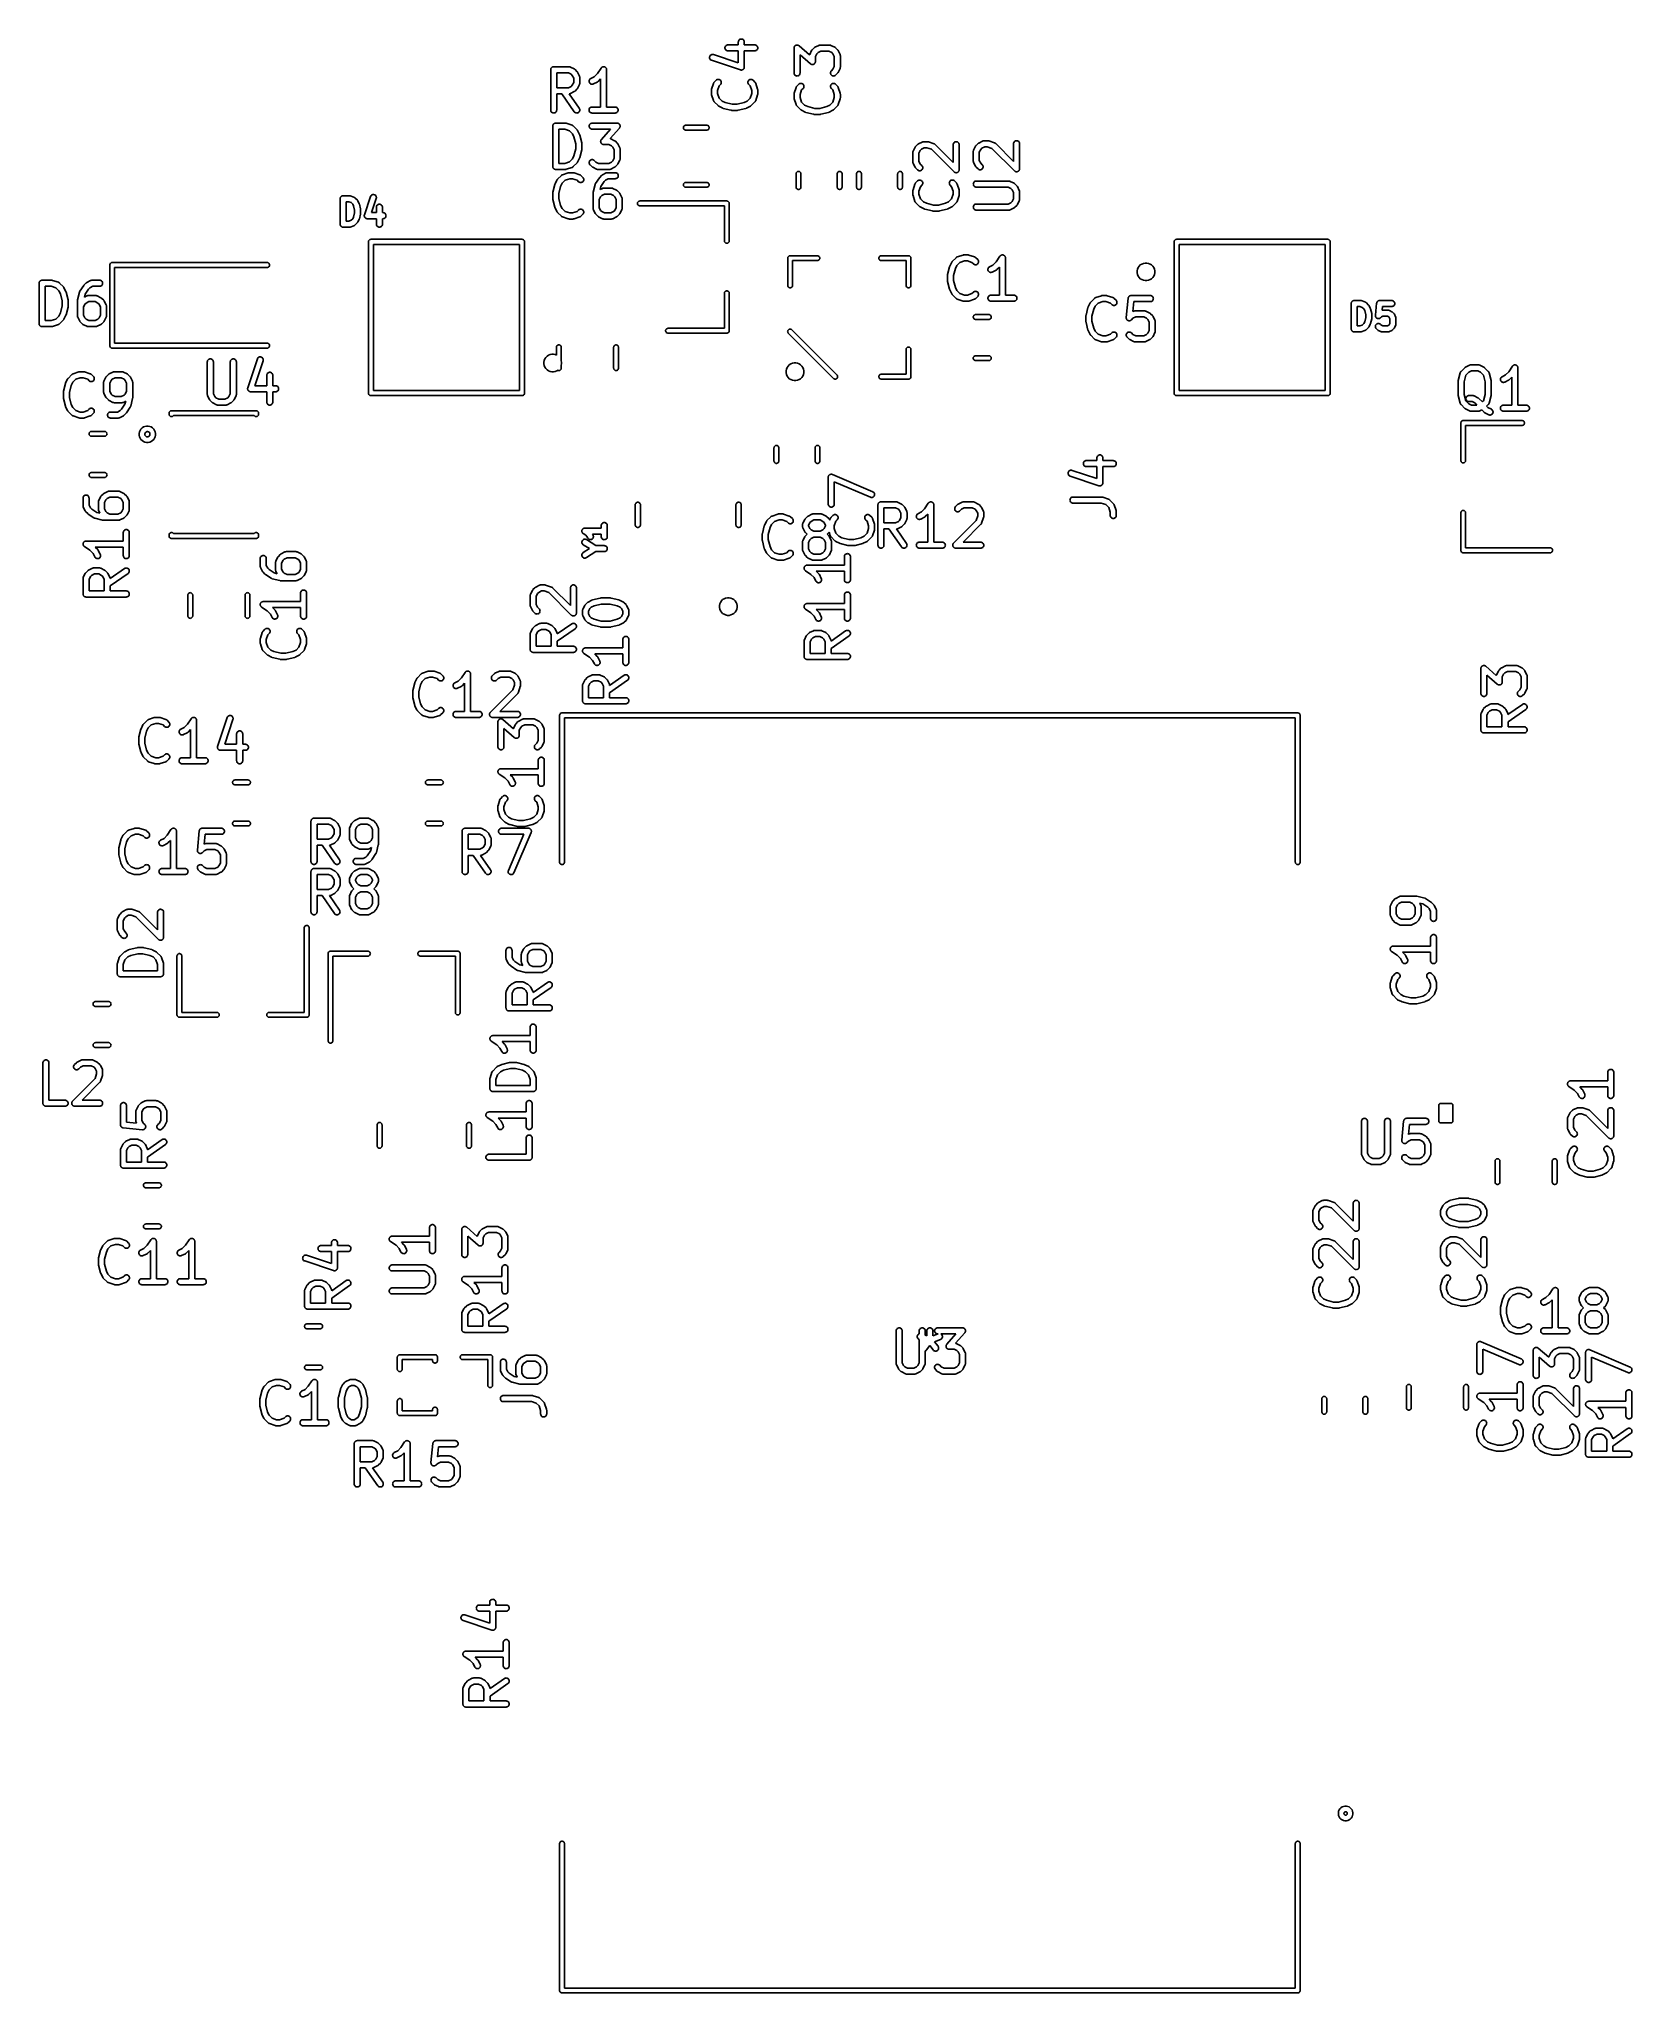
# Model space of a CAD drawing. Extents: x 3.16 to 4.71, y -4.79 to -2.88.
import ezdxf

# ---------------------------------------------------------------- set-up
doc = ezdxf.new("R2010")
doc.units = 0
doc.header["$MEASUREMENT"] = 0
doc.layers.add('BLACK', color=7, linetype='CONTINUOUS')

msp = doc.modelspace()

# ---------------------------------------------------------------- linework, layer by layer
at = {"layer": 'BLACK', "linetype": 'CONTINUOUS'}
for p, q in [((3.84083, -2.88285), (3.8412, -2.8824)), ((3.8412, -2.8824), (3.84165, -2.88204)), ((3.84165, -2.88204), (3.84216, -2.88178)), ((3.84216, -2.88178), (3.84272, -2.88161)), ((3.84272, -2.88161), (3.84329, -2.88156)), ((3.84329, -2.88156), (3.84386, -2.88162)), ((3.84386, -2.88162), (3.84441, -2.88179)), ((3.84441, -2.88179), (3.84492, -2.88207)), ((3.84492, -2.88207), (3.84536, -2.88243)), ((3.84536, -2.88243), (3.84573, -2.88288)), ((3.8122, -2.8997), (3.81222, -2.89912)), ((3.81229, -2.90027), (3.8122, -2.8997)), ((3.81222, -2.89912), (3.81235, -2.89856)), ((3.81249, -2.90081), (3.81229, -2.90027)), ((3.81235, -2.89856), (3.81259, -2.89803)), ((3.81279, -2.9013), (3.81249, -2.90081)), ((3.81259, -2.89803), (3.81293, -2.89757)), ((3.81319, -2.90172), (3.81279, -2.9013)), ((3.81293, -2.89757), (3.81335, -2.89717)), ((3.81365, -2.90206), (3.81319, -2.90172)), ((3.81335, -2.89717), (3.81384, -2.89687)), ((3.81384, -2.89687), (3.81438, -2.89666)), ((3.81438, -2.89666), (3.81494, -2.89657)), ((3.81494, -2.89657), (3.81552, -2.89658)), ((3.81552, -2.89658), (3.81608, -2.89671)), ((3.81608, -2.89671), (3.84032, -2.90479)), ((3.82719, -2.89012), (3.82725, -2.88954)), ((3.82725, -2.89069), (3.82719, -2.89012)), ((3.82725, -2.88954), (3.82742, -2.88899)), ((3.82741, -2.89124), (3.82725, -2.89069)), ((3.82768, -2.89176), (3.82741, -2.89124)), ((3.82742, -2.88899), (3.8277, -2.88849)), ((3.82804, -2.8922), (3.82768, -2.89176)), ((3.8277, -2.88849), (3.82807, -2.88804)), ((3.82848, -2.89258), (3.82804, -2.8922)), ((3.82807, -2.88804), (3.82851, -2.88768)), ((3.82898, -2.89285), (3.82848, -2.89258)), ((3.82851, -2.88768), (3.82902, -2.88741)), ((3.82953, -2.89303), (3.82898, -2.89285)), ((3.82902, -2.88741), (3.82957, -2.88724)), ((3.83011, -2.89309), (3.82953, -2.89303)), ((3.82957, -2.88724), (3.83015, -2.88719)), ((3.83015, -2.89309), (3.83011, -2.89309)), ((3.83015, -2.88719), (3.84032, -2.88719)), ((3.84032, -2.89309), (3.83015, -2.89309)), ((3.84032, -2.88447), (3.84038, -2.8839)), ((3.84032, -2.88451), (3.84032, -2.88447)), ((3.84032, -2.88719), (3.84032, -2.88451)), ((3.84032, -2.90479), (3.84032, -2.89309)), ((3.84038, -2.8839), (3.84056, -2.88335)), ((3.84056, -2.88335), (3.84083, -2.88285)), ((3.84573, -2.88288), (3.846, -2.88339)), ((3.846, -2.88339), (3.84617, -2.88394)), ((3.84617, -2.88394), (3.84622, -2.88451)), ((3.84622, -2.88451), (3.84622, -2.88719)), ((3.84622, -2.88719), (3.85639, -2.88719)), ((3.85639, -2.89309), (3.84622, -2.89309)), ((3.84622, -2.89309), (3.84622, -2.90889)), ((3.85639, -2.88719), (3.85643, -2.88719)), ((3.85697, -2.89304), (3.85639, -2.89309)), ((3.85643, -2.88719), (3.85701, -2.88725)), ((3.85752, -2.89287), (3.85697, -2.89304)), ((3.85701, -2.88725), (3.85756, -2.88742)), ((3.85803, -2.8926), (3.85752, -2.89287)), ((3.85756, -2.88742), (3.85806, -2.8877)), ((3.85847, -2.89223), (3.85803, -2.8926)), ((3.85806, -2.8877), (3.8585, -2.88807)), ((3.85884, -2.89179), (3.85847, -2.89223)), ((3.8585, -2.88807), (3.85886, -2.88852)), ((3.85911, -2.89128), (3.85884, -2.89179)), ((3.85886, -2.88852), (3.85913, -2.88903)), ((3.85929, -2.89073), (3.85911, -2.89128)), ((3.85913, -2.88903), (3.85929, -2.88959)), ((3.85929, -2.88959), (3.85935, -2.89016)), ((3.85935, -2.89016), (3.85929, -2.89073)), ((3.89478, -2.89028), (3.8948, -2.8901)), ((3.89478, -2.89033), (3.89478, -2.89028)), ((3.89478, -2.9147), (3.89478, -2.89033)), ((3.8948, -2.8901), (3.89481, -2.88992)), ((3.89481, -2.88992), (3.89483, -2.88982)), ((3.89483, -2.88982), (3.89484, -2.88971)), ((3.89484, -2.88971), (3.8949, -2.88954)), ((3.8949, -2.88954), (3.89494, -2.88936)), ((3.89494, -2.88936), (3.89499, -2.88926)), ((3.89499, -2.88926), (3.89502, -2.88916)), ((3.89502, -2.88916), (3.89511, -2.889)), ((3.89511, -2.889), (3.89518, -2.88883)), ((3.89518, -2.88883), (3.89525, -2.88875)), ((3.89525, -2.88875), (3.8953, -2.88866)), ((3.8953, -2.88866), (3.89541, -2.88852)), ((3.89541, -2.88852), (3.89552, -2.88837)), ((3.89552, -2.88837), (3.8956, -2.8883)), ((3.8956, -2.8883), (3.89567, -2.88822)), ((3.89567, -2.88822), (3.89581, -2.8881)), ((3.89581, -2.8881), (3.89595, -2.88797)), ((3.89595, -2.88797), (3.89603, -2.88792)), ((3.89603, -2.88792), (3.89611, -2.88786)), ((3.89611, -2.88786), (3.89628, -2.88777)), ((3.89628, -2.88777), (3.89644, -2.88767)), ((3.89644, -2.88767), (3.89653, -2.88764)), ((3.89653, -2.88764), (3.89663, -2.88759)), ((3.89663, -2.88759), (3.8968, -2.88754)), ((3.8968, -2.88754), (3.89698, -2.88747)), ((3.89698, -2.88747), (3.89708, -2.88746)), ((3.89708, -2.88746), (3.89718, -2.88743)), ((3.89718, -2.88743), (3.89736, -2.88741)), ((3.89736, -2.88741), (3.89755, -2.88738)), ((3.89755, -2.88738), (3.89765, -2.88738)), ((3.89765, -2.88738), (3.89775, -2.88737)), ((3.89775, -2.88737), (3.89794, -2.88739)), ((3.89794, -2.88739), (3.89812, -2.8874)), ((3.89812, -2.8874), (3.89822, -2.88742)), ((3.89822, -2.88742), (3.89833, -2.88743)), ((3.89833, -2.88743), (3.8985, -2.88749)), ((3.8985, -2.88749), (3.89868, -2.88753)), ((3.89868, -2.88753), (3.89878, -2.88757)), ((3.89878, -2.88757), (3.89888, -2.8876)), ((3.89888, -2.8876), (3.89904, -2.88769)), ((3.89904, -2.88769), (3.89921, -2.88777)), ((3.89921, -2.88777), (3.89929, -2.88783)), ((3.89929, -2.88783), (3.89938, -2.88788)), ((3.89938, -2.88788), (3.89953, -2.888)), ((3.89953, -2.888), (3.89968, -2.8881)), ((3.89968, -2.8881), (3.90988, -2.89704)), ((3.91079, -2.90567), (3.90068, -2.89683)), ((3.90068, -2.89683), (3.90068, -2.9147)), ((3.90988, -2.89704), (3.90995, -2.89685)), ((3.90995, -2.89685), (3.91002, -2.89666)), ((3.91002, -2.89666), (3.91006, -2.89659)), ((3.91006, -2.89659), (3.91009, -2.8965)), ((3.91009, -2.8965), (3.91196, -2.89276)), ((3.91196, -2.89276), (3.91198, -2.89272)), ((3.91198, -2.89272), (3.91207, -2.89258)), ((3.91207, -2.89258), (3.91215, -2.89243)), ((3.91215, -2.89243), (3.91223, -2.89234)), ((3.91223, -2.89234), (3.9123, -2.89223)), ((3.9123, -2.89223), (3.91241, -2.89212)), ((3.91241, -2.89212), (3.91252, -2.89199)), ((3.91252, -2.89199), (3.91439, -2.89011)), ((3.91439, -2.89011), (3.91442, -2.89008)), ((3.91442, -2.89008), (3.91455, -2.88998)), ((3.91455, -2.88998), (3.91467, -2.88987)), ((3.91467, -2.88987), (3.91478, -2.8898)), ((3.91478, -2.8898), (3.91487, -2.88972)), ((3.91487, -2.88972), (3.91502, -2.88965)), ((3.91502, -2.88965), (3.91516, -2.88956)), ((3.91516, -2.88956), (3.91891, -2.88769)), ((3.91703, -2.89582), (3.91568, -2.89852)), ((3.91568, -2.89852), (3.91568, -2.90345)), ((3.91823, -2.89463), (3.91703, -2.89582)), ((3.92093, -2.89328), (3.91823, -2.89463)), ((3.91891, -2.88769), (3.91895, -2.88767)), ((3.91895, -2.88767), (3.91903, -2.88764)), ((3.91903, -2.88764), (3.9191, -2.8876)), ((3.9191, -2.8876), (3.9193, -2.88754)), ((3.9193, -2.88754), (3.91949, -2.88747)), ((3.91949, -2.88747), (3.91957, -2.88745)), ((3.91957, -2.88745), (3.91966, -2.88743)), ((3.91966, -2.88743), (3.91986, -2.88741)), ((3.91986, -2.88741), (3.92006, -2.88738)), ((3.92006, -2.88738), (3.92014, -2.88738)), ((3.92014, -2.88738), (3.92023, -2.88737)), ((3.92023, -2.88737), (3.9296, -2.88737)), ((3.92891, -2.89328), (3.92093, -2.89328)), ((3.9316, -2.89463), (3.92891, -2.89328)), ((3.9296, -2.88737), (3.92964, -2.88737)), ((3.92964, -2.88737), (3.92973, -2.88738)), ((3.92973, -2.88738), (3.92982, -2.88738)), ((3.92982, -2.88738), (3.93002, -2.88742)), ((3.93002, -2.88742), (3.93022, -2.88744)), ((3.93022, -2.88744), (3.9303, -2.88746)), ((3.9303, -2.88746), (3.93038, -2.88748)), ((3.93038, -2.88748), (3.93057, -2.88755)), ((3.93057, -2.88755), (3.93077, -2.88761)), ((3.93077, -2.88761), (3.93084, -2.88765)), ((3.93084, -2.88765), (3.93092, -2.88769)), ((3.93092, -2.88769), (3.93467, -2.88956)), ((3.9328, -2.89582), (3.9316, -2.89463)), ((3.93415, -2.89852), (3.9328, -2.89582)), ((3.93415, -2.90838), (3.93415, -2.89852)), ((3.93467, -2.88956), (3.93471, -2.88958)), ((3.93471, -2.88958), (3.93485, -2.88967)), ((3.93485, -2.88967), (3.93499, -2.88975)), ((3.93499, -2.88975), (3.93509, -2.88983)), ((3.93509, -2.88983), (3.93519, -2.88989)), ((3.93519, -2.88989), (3.93531, -2.89001)), ((3.93531, -2.89001), (3.93544, -2.89011)), ((3.93544, -2.89011), (3.93731, -2.89199)), ((3.93731, -2.89199), (3.93734, -2.89202)), ((3.93734, -2.89202), (3.93745, -2.89215)), ((3.93745, -2.89215), (3.93756, -2.89227)), ((3.93756, -2.89227), (3.93763, -2.89237)), ((3.93763, -2.89237), (3.9377, -2.89247)), ((3.9377, -2.89247), (3.93778, -2.89261)), ((3.93778, -2.89261), (3.93787, -2.89276)), ((3.93787, -2.89276), (3.93974, -2.8965)), ((3.93974, -2.8965), (3.93976, -2.89654)), ((3.93976, -2.89654), (3.93979, -2.89662)), ((3.93979, -2.89662), (3.93983, -2.8967)), ((3.93983, -2.8967), (3.93989, -2.89689)), ((3.93989, -2.89689), (3.93996, -2.89708)), ((3.93996, -2.89708), (3.93997, -2.89717)), ((3.93997, -2.89717), (3.94, -2.89725)), ((3.94, -2.89725), (3.94002, -2.89745)), ((3.94002, -2.89745), (3.94005, -2.89765)), ((3.94005, -2.89765), (3.94005, -2.89774)), ((3.94005, -2.89774), (3.94005, -2.89783)), ((3.94005, -2.89783), (3.94005, -2.90907)), ((3.65696, -2.91149), (3.65697, -2.91147)), ((3.65696, -2.91151), (3.65696, -2.91149)), ((3.65696, -2.91149), (3.65696, -2.91149)), ((3.65696, -2.91149), (3.65696, -2.91149)), ((3.65696, -2.95088), (3.65696, -2.91151)), ((3.65697, -2.91147), (3.657, -2.91119)), ((3.657, -2.91119), (3.65703, -2.91092)), ((3.65703, -2.9109), (3.65711, -2.91063)), ((3.65703, -2.91091), (3.65703, -2.9109)), ((3.65703, -2.91092), (3.65703, -2.91091)), ((3.65711, -2.91063), (3.6572, -2.91037)), ((3.6572, -2.91035), (3.65734, -2.9101)), ((3.6572, -2.91036), (3.6572, -2.91035)), ((3.6572, -2.91037), (3.6572, -2.91036)), ((3.65734, -2.9101), (3.65747, -2.90986)), ((3.65747, -2.90986), (3.65748, -2.90985)), ((3.65748, -2.90984), (3.65766, -2.90963)), ((3.65748, -2.90985), (3.65748, -2.90984)), ((3.65766, -2.90963), (3.65784, -2.90942)), ((3.65784, -2.90941), (3.65785, -2.9094)), ((3.65784, -2.90942), (3.65784, -2.90941)), ((3.65785, -2.9094), (3.65807, -2.90923)), ((3.65807, -2.90923), (3.65828, -2.90905)), ((3.65828, -2.90905), (3.65829, -2.90905)), ((3.65829, -2.90905), (3.6583, -2.90904)), ((3.6583, -2.90904), (3.65855, -2.90891)), ((3.65855, -2.90891), (3.65879, -2.90878)), ((3.65879, -2.90878), (3.6588, -2.90878)), ((3.6588, -2.90878), (3.65881, -2.90877)), ((3.65881, -2.90877), (3.65908, -2.90869)), ((3.65908, -2.90869), (3.65934, -2.90861)), ((3.65934, -2.90861), (3.65935, -2.90861)), ((3.65935, -2.90861), (3.65936, -2.90861)), ((3.65936, -2.90861), (3.65964, -2.90859)), ((3.65964, -2.90859), (3.65992, -2.90856)), ((3.65992, -2.90856), (3.67492, -2.90856)), ((3.66287, -2.91446), (3.66287, -2.92918)), ((3.67422, -2.91446), (3.66287, -2.91446)), ((3.67692, -2.91581), (3.67422, -2.91446)), ((3.67492, -2.90856), (3.67496, -2.90856)), ((3.67496, -2.90856), (3.67504, -2.90857)), ((3.67504, -2.90857), (3.67513, -2.90857)), ((3.67513, -2.90857), (3.67533, -2.9086)), ((3.67533, -2.9086), (3.67553, -2.90862)), ((3.67553, -2.90862), (3.67561, -2.90865)), ((3.67561, -2.90865), (3.6757, -2.90866)), ((3.6757, -2.90866), (3.67589, -2.90874)), ((3.67589, -2.90874), (3.67608, -2.9088)), ((3.67608, -2.9088), (3.67615, -2.90884)), ((3.67615, -2.90884), (3.67624, -2.90887)), ((3.67624, -2.90887), (3.67999, -2.91074)), ((3.67811, -2.91701), (3.67692, -2.91581)), ((3.67946, -2.91971), (3.67811, -2.91701)), ((3.67946, -2.92394), (3.67946, -2.91971)), ((3.67999, -2.91074), (3.68002, -2.91076)), ((3.68002, -2.91076), (3.68016, -2.91085)), ((3.68016, -2.91085), (3.68031, -2.91093)), ((3.68031, -2.91093), (3.6804, -2.91101)), ((3.6804, -2.91101), (3.68051, -2.91108)), ((3.68051, -2.91108), (3.68062, -2.91119)), ((3.68062, -2.91119), (3.68075, -2.9113)), ((3.68075, -2.9113), (3.68263, -2.91317)), ((3.68263, -2.91317), (3.68266, -2.9132)), ((3.68266, -2.9132), (3.68276, -2.91333)), ((3.68276, -2.91333), (3.68287, -2.91345)), ((3.68287, -2.91345), (3.68294, -2.91356)), ((3.68294, -2.91356), (3.68302, -2.91365)), ((3.68302, -2.91365), (3.68309, -2.9138)), ((3.68309, -2.9138), (3.68318, -2.91394)), ((3.68318, -2.91394), (3.68506, -2.91769)), ((3.68506, -2.91769), (3.68507, -2.91773)), ((3.68507, -2.91773), (3.6851, -2.91781)), ((3.6851, -2.91781), (3.68514, -2.91788)), ((3.68514, -2.91788), (3.6852, -2.91808)), ((3.6852, -2.91808), (3.68527, -2.91827)), ((3.68527, -2.91827), (3.68529, -2.91835)), ((3.68529, -2.91835), (3.68531, -2.91844)), ((3.68531, -2.91844), (3.68533, -2.91864)), ((3.68533, -2.91864), (3.68536, -2.91884)), ((3.68536, -2.91884), (3.68536, -2.91892)), ((3.68536, -2.91892), (3.68537, -2.91901)), ((3.68537, -2.91901), (3.68537, -2.92463)), ((3.69485, -2.92129), (3.69519, -2.92082)), ((3.69519, -2.92082), (3.6956, -2.92043)), ((3.6956, -2.92043), (3.69609, -2.92012)), ((3.69609, -2.92012), (3.69941, -2.91846)), ((3.69941, -2.91846), (3.70262, -2.91525)), ((3.70262, -2.91525), (3.7062, -2.90987)), ((3.70571, -2.92051), (3.70325, -2.92297)), ((3.70571, -2.94793), (3.70571, -2.92051)), ((3.7062, -2.90987), (3.70622, -2.90984)), ((3.70622, -2.90984), (3.70623, -2.90984)), ((3.70623, -2.90984), (3.70641, -2.90962)), ((3.70623, -2.90984), (3.70623, -2.90984)), ((3.70623, -2.90984), (3.70623, -2.90984)), ((3.70641, -2.90962), (3.7066, -2.9094)), ((3.7066, -2.9094), (3.70682, -2.90922)), ((3.7066, -2.9094), (3.7066, -2.9094)), ((3.7066, -2.9094), (3.7066, -2.9094)), ((3.70682, -2.90922), (3.70704, -2.90904)), ((3.70704, -2.90904), (3.70705, -2.90904)), ((3.70705, -2.90904), (3.70731, -2.9089)), ((3.70705, -2.90904), (3.70705, -2.90904)), ((3.70731, -2.9089), (3.70756, -2.90877)), ((3.70756, -2.90877), (3.70782, -2.90869)), ((3.70756, -2.90877), (3.70756, -2.90877)), ((3.70756, -2.90877), (3.70756, -2.90877)), ((3.70782, -2.90869), (3.70811, -2.90861)), ((3.70811, -2.90861), (3.70838, -2.90859)), ((3.70811, -2.90861), (3.70811, -2.90861)), ((3.70811, -2.90861), (3.70811, -2.90861)), ((3.70838, -2.90859), (3.70868, -2.90856)), ((3.70868, -2.90856), (3.70869, -2.90856)), ((3.70868, -2.90856), (3.70868, -2.90856)), ((3.70869, -2.90856), (3.70897, -2.90859)), ((3.70897, -2.90859), (3.70926, -2.90862)), ((3.70926, -2.90862), (3.70926, -2.90862)), ((3.70926, -2.90862), (3.70926, -2.90862)), ((3.70926, -2.90862), (3.70953, -2.9087)), ((3.70953, -2.9087), (3.70981, -2.90879)), ((3.70981, -2.90879), (3.70981, -2.90879)), ((3.70981, -2.90879), (3.70981, -2.90879)), ((3.70981, -2.90879), (3.71005, -2.90892)), ((3.71005, -2.90892), (3.71031, -2.90906)), ((3.71031, -2.90906), (3.71031, -2.90906)), ((3.71031, -2.90906), (3.71032, -2.90907)), ((3.71032, -2.90907), (3.71052, -2.90924)), ((3.71052, -2.90924), (3.71076, -2.90943)), ((3.71076, -2.90943), (3.71076, -2.90943)), ((3.71076, -2.90943), (3.71076, -2.90943)), ((3.71076, -2.90943), (3.71094, -2.90966)), ((3.71094, -2.90966), (3.71112, -2.90988)), ((3.71112, -2.90988), (3.71112, -2.90988)), ((3.71112, -2.90988), (3.71112, -2.90988)), ((3.71112, -2.90988), (3.71126, -2.91013)), ((3.71126, -2.91013), (3.71139, -2.91039)), ((3.71139, -2.91039), (3.71139, -2.91039)), ((3.71139, -2.91039), (3.71139, -2.91039)), ((3.71139, -2.91039), (3.71147, -2.91065)), ((3.71147, -2.91065), (3.71156, -2.91094)), ((3.71156, -2.91094), (3.71156, -2.91094)), ((3.71156, -2.91094), (3.71156, -2.91094)), ((3.71156, -2.91094), (3.71159, -2.91123)), ((3.71159, -2.91123), (3.71161, -2.91151)), ((3.71161, -2.91151), (3.71161, -2.94793)), ((3.81418, -2.9023), (3.81365, -2.90206)), ((3.81421, -2.90231), (3.81418, -2.9023)), ((3.84234, -2.91169), (3.81421, -2.90231)), ((3.81968, -2.92114), (3.82023, -2.92098)), ((3.82023, -2.92098), (3.8208, -2.92093)), ((3.8208, -2.92093), (3.82138, -2.92099)), ((3.82138, -2.92099), (3.82193, -2.92117)), ((3.84251, -2.91173), (3.84234, -2.91169)), ((3.84268, -2.91178), (3.84251, -2.91173)), ((3.84279, -2.91179), (3.84268, -2.91178)), ((3.8429, -2.91182), (3.84279, -2.91179)), ((3.84307, -2.91182), (3.8429, -2.91182)), ((3.84325, -2.91184), (3.84307, -2.91182)), ((3.84336, -2.91183), (3.84325, -2.91184)), ((3.84347, -2.91183), (3.84336, -2.91183)), ((3.84365, -2.9118), (3.84347, -2.91183)), ((3.84382, -2.91179), (3.84365, -2.9118)), ((3.84393, -2.91175), (3.84382, -2.91179)), ((3.84404, -2.91174), (3.84393, -2.91175)), ((3.84421, -2.91167), (3.84404, -2.91174)), ((3.84438, -2.91162), (3.84421, -2.91167)), ((3.84448, -2.91157), (3.84438, -2.91162)), ((3.84458, -2.91153), (3.84448, -2.91157)), ((3.84473, -2.91144), (3.84458, -2.91153)), ((3.84489, -2.91136), (3.84473, -2.91144)), ((3.84497, -2.91129), (3.84489, -2.91136)), ((3.84507, -2.91123), (3.84497, -2.91129)), ((3.8452, -2.91111), (3.84507, -2.91123)), ((3.84534, -2.911), (3.8452, -2.91111)), ((3.84541, -2.91091), (3.84534, -2.911)), ((3.84549, -2.91083), (3.84541, -2.91091)), ((3.84559, -2.91069), (3.84549, -2.91083)), ((3.84571, -2.91055), (3.84559, -2.91069)), ((3.84576, -2.91046), (3.84571, -2.91055)), ((3.84583, -2.91036), (3.84576, -2.91046)), ((3.8459, -2.9102), (3.84583, -2.91036)), ((3.84598, -2.91005), (3.8459, -2.9102)), ((3.84602, -2.90994), (3.84598, -2.91005)), ((3.84606, -2.90984), (3.84602, -2.90994)), ((3.8461, -2.90967), (3.84606, -2.90984)), ((3.84616, -2.9095), (3.8461, -2.90967)), ((3.84617, -2.90939), (3.84616, -2.9095)), ((3.8462, -2.90928), (3.84617, -2.90939)), ((3.84622, -2.90893), (3.8462, -2.9091)), ((3.8462, -2.9091), (3.8462, -2.90928)), ((3.84622, -2.90889), (3.84622, -2.90893)), ((3.85153, -2.92115), (3.85208, -2.92099)), ((3.85208, -2.92099), (3.85265, -2.92093)), ((3.85265, -2.92093), (3.85323, -2.92099)), ((3.85323, -2.92099), (3.85378, -2.92116)), ((3.89483, -2.91527), (3.89478, -2.9147)), ((3.895, -2.91582), (3.89483, -2.91527)), ((3.89527, -2.91633), (3.895, -2.91582)), ((3.89564, -2.91678), (3.89527, -2.91633)), ((3.89608, -2.91715), (3.89564, -2.91678)), ((3.89659, -2.91742), (3.89608, -2.91715)), ((3.89714, -2.91759), (3.89659, -2.91742)), ((3.89771, -2.91765), (3.89714, -2.91759)), ((3.89828, -2.9176), (3.89771, -2.91765)), ((3.89884, -2.91744), (3.89828, -2.9176)), ((3.89935, -2.91717), (3.89884, -2.91744)), ((3.8998, -2.91681), (3.89935, -2.91717)), ((3.90017, -2.91637), (3.8998, -2.91681)), ((3.90045, -2.91586), (3.90017, -2.91637)), ((3.90062, -2.91531), (3.90045, -2.91586)), ((3.90068, -2.91474), (3.90062, -2.91531)), ((3.90068, -2.9147), (3.90068, -2.91474)), ((3.91094, -2.90578), (3.91079, -2.90567)), ((3.91108, -2.9059), (3.91094, -2.90578)), ((3.91117, -2.90595), (3.91108, -2.9059)), ((3.91125, -2.90601), (3.91117, -2.90595)), ((3.91142, -2.90608), (3.91125, -2.90601)), ((3.91159, -2.90617), (3.91142, -2.90608)), ((3.91168, -2.9062), (3.91159, -2.90617)), ((3.91178, -2.90624), (3.91168, -2.9062)), ((3.91196, -2.90629), (3.91178, -2.90624)), ((3.91214, -2.90634), (3.91196, -2.90629)), ((3.91224, -2.90635), (3.91214, -2.90634)), ((3.91234, -2.90638), (3.91224, -2.90635)), ((3.91252, -2.90638), (3.91234, -2.90638)), ((3.91271, -2.9064), (3.91252, -2.90638)), ((3.91281, -2.90639), (3.91271, -2.9064)), ((3.91292, -2.9064), (3.91281, -2.90639)), ((3.9131, -2.90637), (3.91292, -2.9064)), ((3.91328, -2.90635), (3.9131, -2.90637)), ((3.91338, -2.90632), (3.91328, -2.90635)), ((3.91348, -2.9063), (3.91338, -2.90632)), ((3.91366, -2.90624), (3.91348, -2.9063)), ((3.91384, -2.90619), (3.91366, -2.90624)), ((3.91393, -2.90614), (3.91384, -2.90619)), ((3.91402, -2.9061), (3.91393, -2.90614)), ((3.91418, -2.90601), (3.91402, -2.9061)), ((3.91435, -2.90592), (3.91418, -2.90601)), ((3.91443, -2.90586), (3.91435, -2.90592)), ((3.91452, -2.9058), (3.91443, -2.90586)), ((3.91465, -2.90568), (3.91452, -2.9058)), ((3.9148, -2.90556), (3.91465, -2.90568)), ((3.91486, -2.90548), (3.9148, -2.90556)), ((3.91494, -2.90541), (3.91486, -2.90548)), ((3.91505, -2.90526), (3.91494, -2.90541)), ((3.91517, -2.90512), (3.91505, -2.90526)), ((3.91522, -2.90503), (3.91517, -2.90512)), ((3.91528, -2.90494), (3.91522, -2.90503)), ((3.91535, -2.90478), (3.91528, -2.90494)), ((3.91544, -2.90461), (3.91535, -2.90478)), ((3.91547, -2.90451), (3.91544, -2.90461)), ((3.91552, -2.90442), (3.91547, -2.90451)), ((3.91556, -2.90424), (3.91552, -2.90442)), ((3.91562, -2.90406), (3.91556, -2.90424)), ((3.91563, -2.90396), (3.91562, -2.90406)), ((3.91565, -2.90386), (3.91563, -2.90396)), ((3.91566, -2.90368), (3.91565, -2.90386)), ((3.91568, -2.90349), (3.91566, -2.90368)), ((3.91568, -2.90345), (3.91568, -2.90349)), ((3.9304, -2.91469), (3.93046, -2.91411)), ((3.93045, -2.91526), (3.9304, -2.91469)), ((3.93062, -2.91581), (3.93045, -2.91526)), ((3.93046, -2.91411), (3.93063, -2.91356)), ((3.93089, -2.91632), (3.93062, -2.91581)), ((3.93063, -2.91356), (3.9309, -2.91306)), ((3.93125, -2.91677), (3.93089, -2.91632)), ((3.9309, -2.91306), (3.93126, -2.91261)), ((3.93169, -2.91714), (3.93125, -2.91677)), ((3.93126, -2.91261), (3.9328, -2.91107)), ((3.9322, -2.91742), (3.93169, -2.91714)), ((3.93275, -2.91759), (3.9322, -2.91742)), ((3.93332, -2.91765), (3.93275, -2.91759)), ((3.9328, -2.91107), (3.93415, -2.90838)), ((3.9339, -2.9176), (3.93332, -2.91765)), ((3.93445, -2.91744), (3.9339, -2.9176)), ((3.93496, -2.91717), (3.93445, -2.91744)), ((3.93541, -2.91681), (3.93496, -2.91717)), ((3.93544, -2.91679), (3.93541, -2.91681)), ((3.93731, -2.91491), (3.93544, -2.91679)), ((3.93742, -2.91478), (3.93731, -2.91491)), ((3.93754, -2.91466), (3.93742, -2.91478)), ((3.9376, -2.91456), (3.93754, -2.91466)), ((3.93768, -2.91447), (3.9376, -2.91456)), ((3.93776, -2.91432), (3.93768, -2.91447)), ((3.93785, -2.91418), (3.93776, -2.91432)), ((3.93787, -2.91414), (3.93785, -2.91418)), ((3.93974, -2.91039), (3.93787, -2.91414)), ((3.93977, -2.91031), (3.93974, -2.91039)), ((3.93982, -2.91024), (3.93977, -2.91031)), ((3.93988, -2.91005), (3.93982, -2.91024)), ((3.93995, -2.90986), (3.93988, -2.91005)), ((3.93996, -2.90977), (3.93995, -2.90986)), ((3.93999, -2.90969), (3.93996, -2.90977)), ((3.94001, -2.90949), (3.93999, -2.90969)), ((3.94005, -2.90929), (3.94001, -2.90949)), ((3.94005, -2.90912), (3.94004, -2.9092)), ((3.94004, -2.9092), (3.94005, -2.90929)), ((3.94005, -2.90907), (3.94005, -2.90912)), ((3.66287, -2.92918), (3.67422, -2.92918)), ((3.66775, -2.93509), (3.66287, -2.93509)), ((3.66287, -2.93509), (3.66287, -2.95088)), ((3.68, -2.95257), (3.66775, -2.93509)), ((3.67422, -2.92918), (3.67692, -2.92783)), ((3.675, -2.93508), (3.67496, -2.93508)), ((3.67496, -2.93508), (3.68483, -2.94919)), ((3.67509, -2.93508), (3.675, -2.93508)), ((3.67529, -2.93505), (3.67509, -2.93508)), ((3.67549, -2.93503), (3.67529, -2.93505)), ((3.67557, -2.935), (3.67549, -2.93503)), ((3.67566, -2.93499), (3.67557, -2.935)), ((3.67585, -2.93492), (3.67566, -2.93499)), ((3.67604, -2.93486), (3.67585, -2.93492)), ((3.67612, -2.93482), (3.67604, -2.93486)), ((3.6762, -2.93479), (3.67612, -2.93482)), ((3.67624, -2.93477), (3.6762, -2.93479)), ((3.67999, -2.9329), (3.67624, -2.93477)), ((3.67692, -2.92783), (3.67811, -2.92663)), ((3.67811, -2.92663), (3.67946, -2.92394)), ((3.68013, -2.93281), (3.67999, -2.9329)), ((3.68027, -2.93274), (3.68013, -2.93281)), ((3.68037, -2.93266), (3.68027, -2.93274)), ((3.68047, -2.93259), (3.68037, -2.93266)), ((3.68059, -2.93248), (3.68047, -2.93259)), ((3.68072, -2.93238), (3.68059, -2.93248)), ((3.68075, -2.93235), (3.68072, -2.93238)), ((3.68263, -2.93047), (3.68075, -2.93235)), ((3.68273, -2.93034), (3.68263, -2.93047)), ((3.68285, -2.93022), (3.68273, -2.93034)), ((3.68292, -2.93012), (3.68285, -2.93022)), ((3.68299, -2.93003), (3.68292, -2.93012)), ((3.68307, -2.92988), (3.68299, -2.93003)), ((3.68316, -2.92974), (3.68307, -2.92988)), ((3.68318, -2.9297), (3.68316, -2.92974)), ((3.68506, -2.92595), (3.68318, -2.9297)), ((3.68509, -2.92587), (3.68506, -2.92595)), ((3.68513, -2.9258), (3.68509, -2.92587)), ((3.68519, -2.92561), (3.68513, -2.9258)), ((3.68526, -2.92542), (3.68519, -2.92561)), ((3.68528, -2.92533), (3.68526, -2.92542)), ((3.6853, -2.92525), (3.68528, -2.92533)), ((3.68533, -2.92505), (3.6853, -2.92525)), ((3.68536, -2.92485), (3.68533, -2.92505)), ((3.68537, -2.92468), (3.68536, -2.92476)), ((3.68536, -2.92476), (3.68536, -2.92485)), ((3.68537, -2.92463), (3.68537, -2.92468)), ((3.69447, -2.92295), (3.69448, -2.92238)), ((3.69456, -2.92352), (3.69447, -2.92295)), ((3.69448, -2.92238), (3.69461, -2.92182)), ((3.69476, -2.92406), (3.69456, -2.92352)), ((3.69461, -2.92182), (3.69485, -2.92129)), ((3.69507, -2.92455), (3.69476, -2.92406)), ((3.69546, -2.92497), (3.69507, -2.92455)), ((3.69593, -2.92531), (3.69546, -2.92497)), ((3.69645, -2.92555), (3.69593, -2.92531)), ((3.69701, -2.92568), (3.69645, -2.92555)), ((3.69759, -2.92571), (3.69701, -2.92568)), ((3.69816, -2.92562), (3.69759, -2.92571)), ((3.6987, -2.92542), (3.69816, -2.92562)), ((3.69873, -2.9254), (3.6987, -2.92542)), ((3.70248, -2.92353), (3.69873, -2.9254)), ((3.70262, -2.92344), (3.70248, -2.92353)), ((3.70277, -2.92336), (3.70262, -2.92344)), ((3.70287, -2.92328), (3.70277, -2.92336)), ((3.70297, -2.92322), (3.70287, -2.92328)), ((3.70309, -2.92311), (3.70297, -2.92322)), ((3.70322, -2.923), (3.70309, -2.92311)), ((3.70325, -2.92297), (3.70322, -2.923)), ((3.81407, -2.93134), (3.81409, -2.93118)), ((3.81407, -2.93138), (3.81407, -2.93134)), ((3.81407, -2.93513), (3.81407, -2.93138)), ((3.81409, -2.9353), (3.81407, -2.93513)), ((3.81409, -2.93101), (3.81412, -2.93089)), ((3.81409, -2.93118), (3.81409, -2.93101)), ((3.81409, -2.93546), (3.81409, -2.9353)), ((3.81411, -2.93558), (3.81409, -2.93546)), ((3.81413, -2.93571), (3.81411, -2.93558)), ((3.81412, -2.93089), (3.81413, -2.93077)), ((3.81413, -2.93077), (3.81418, -2.93061)), ((3.81417, -2.93587), (3.81413, -2.93571)), ((3.81421, -2.93603), (3.81417, -2.93587)), ((3.81418, -2.93061), (3.81422, -2.93045)), ((3.81422, -2.93607), (3.81421, -2.93603)), ((3.81422, -2.93045), (3.8161, -2.92483)), ((3.8161, -2.94169), (3.81422, -2.93607)), ((3.8161, -2.92483), (3.81611, -2.92479)), ((3.81611, -2.92479), (3.81615, -2.92471)), ((3.81615, -2.92471), (3.81617, -2.92462)), ((3.81617, -2.92462), (3.81627, -2.92445)), ((3.81627, -2.92445), (3.81635, -2.92426)), ((3.81635, -2.92426), (3.8164, -2.92419)), ((3.8164, -2.92419), (3.81644, -2.92412)), ((3.81644, -2.92412), (3.81657, -2.92396)), ((3.81657, -2.92396), (3.81669, -2.9238)), ((3.81669, -2.9238), (3.81675, -2.92374)), ((3.81675, -2.92374), (3.81681, -2.92367)), ((3.81681, -2.92367), (3.81868, -2.9218)), ((3.81868, -2.9218), (3.81871, -2.92177)), ((3.81871, -2.92177), (3.81916, -2.92141)), ((3.81916, -2.92141), (3.81968, -2.92114)), ((3.82148, -2.92735), (3.81998, -2.93186)), ((3.81998, -2.93186), (3.81998, -2.93465)), ((3.81998, -2.93465), (3.82148, -2.93916)), ((3.82286, -2.92597), (3.82148, -2.92735)), ((3.82148, -2.93916), (3.8244, -2.94208)), ((3.82193, -2.92117), (3.82243, -2.92144)), ((3.82243, -2.92144), (3.82287, -2.92181)), ((3.82323, -2.92553), (3.82286, -2.92597)), ((3.82287, -2.92181), (3.82324, -2.92226)), ((3.8235, -2.92502), (3.82323, -2.92553)), ((3.82324, -2.92226), (3.82351, -2.92277)), ((3.82367, -2.92447), (3.8235, -2.92502)), ((3.82351, -2.92277), (3.82367, -2.92332)), ((3.82367, -2.92332), (3.82373, -2.92389)), ((3.82373, -2.92389), (3.82367, -2.92447)), ((3.84902, -2.94208), (3.85194, -2.93916)), ((3.84969, -2.92385), (3.84975, -2.92328)), ((3.84974, -2.92443), (3.84969, -2.92385)), ((3.8499, -2.92498), (3.84974, -2.92443)), ((3.84975, -2.92328), (3.84993, -2.92273)), ((3.85017, -2.92549), (3.8499, -2.92498)), ((3.84993, -2.92273), (3.8502, -2.92222)), ((3.85053, -2.92594), (3.85017, -2.92549)), ((3.8502, -2.92222), (3.85057, -2.92178)), ((3.85056, -2.92597), (3.85053, -2.92594)), ((3.85194, -2.92735), (3.85056, -2.92597)), ((3.85057, -2.92178), (3.85102, -2.92142)), ((3.85102, -2.92142), (3.85153, -2.92115)), ((3.85344, -2.93186), (3.85194, -2.92735)), ((3.85194, -2.93916), (3.85344, -2.93465)), ((3.85344, -2.93465), (3.85344, -2.93186)), ((3.85378, -2.92116), (3.85429, -2.92143)), ((3.85429, -2.92143), (3.85473, -2.9218)), ((3.85473, -2.9218), (3.85661, -2.92367)), ((3.85661, -2.92367), (3.85663, -2.9237)), ((3.85663, -2.9237), (3.85669, -2.92377)), ((3.85669, -2.92377), (3.85675, -2.92383)), ((3.85675, -2.92383), (3.85687, -2.92399)), ((3.85687, -2.92399), (3.85699, -2.92415)), ((3.85699, -2.92415), (3.85703, -2.92423)), ((3.85703, -2.92423), (3.85708, -2.9243)), ((3.85708, -2.9243), (3.85717, -2.92448)), ((3.85717, -2.92448), (3.85726, -2.92466)), ((3.85726, -2.92466), (3.85728, -2.92475)), ((3.85728, -2.92475), (3.85732, -2.92483)), ((3.85732, -2.92483), (3.85919, -2.93045)), ((3.85919, -2.93607), (3.85732, -2.94169)), ((3.85919, -2.93045), (3.85921, -2.93049)), ((3.85923, -2.93591), (3.85919, -2.93607)), ((3.85921, -2.93049), (3.85924, -2.93065)), ((3.85928, -2.93575), (3.85923, -2.93591)), ((3.85924, -2.93065), (3.85929, -2.93081)), ((3.85929, -2.93562), (3.85928, -2.93575)), ((3.85929, -2.93081), (3.8593, -2.93093)), ((3.85932, -2.9355), (3.85929, -2.93562)), ((3.8593, -2.93093), (3.85933, -2.93105)), ((3.85933, -2.93534), (3.85932, -2.9355)), ((3.85933, -2.93105), (3.85933, -2.93122)), ((3.85933, -2.93122), (3.85935, -2.93138)), ((3.85935, -2.93517), (3.85933, -2.93534)), ((3.85935, -2.93138), (3.85935, -2.93513)), ((3.85935, -2.93513), (3.85935, -2.93517)), ((3.89478, -2.93528), (3.8948, -2.93511)), ((3.89478, -2.93532), (3.89478, -2.93528)), ((3.89478, -2.93907), (3.89478, -2.93532)), ((3.89479, -2.93924), (3.89478, -2.93907)), ((3.8948, -2.9394), (3.89479, -2.93924)), ((3.8948, -2.93495), (3.89483, -2.93483)), ((3.8948, -2.93511), (3.8948, -2.93495)), ((3.89482, -2.93952), (3.8948, -2.9394)), ((3.89483, -2.93964), (3.89482, -2.93952)), ((3.89483, -2.93483), (3.89484, -2.93471)), ((3.89488, -2.9398), (3.89483, -2.93964)), ((3.89484, -2.93471), (3.89489, -2.93455)), ((3.89492, -2.93996), (3.89488, -2.9398)), ((3.89489, -2.93455), (3.89493, -2.93439)), ((3.89493, -2.94), (3.89492, -2.93996)), ((3.89493, -2.93439), (3.89681, -2.92876)), ((3.89681, -2.94563), (3.89493, -2.94)), ((3.89681, -2.92876), (3.89682, -2.92872)), ((3.89682, -2.92872), (3.89685, -2.92864)), ((3.89685, -2.92864), (3.89688, -2.92856)), ((3.89688, -2.92856), (3.89698, -2.92838)), ((3.89698, -2.92838), (3.89706, -2.9282)), ((3.89706, -2.9282), (3.89711, -2.92813)), ((3.89711, -2.92813), (3.89715, -2.92805)), ((3.89715, -2.92805), (3.89728, -2.9279)), ((3.89728, -2.9279), (3.8974, -2.92773)), ((3.8974, -2.92773), (3.89746, -2.92768)), ((3.89746, -2.92768), (3.89752, -2.92761)), ((3.89752, -2.92761), (3.89939, -2.92573)), ((3.89939, -2.92573), (3.89942, -2.9257)), ((3.89942, -2.9257), (3.89987, -2.92535)), ((3.89987, -2.92535), (3.90038, -2.92508)), ((3.90038, -2.92508), (3.90094, -2.92492)), ((3.90219, -2.93129), (3.90068, -2.9358)), ((3.90068, -2.9358), (3.90068, -2.93859)), ((3.90068, -2.93859), (3.90219, -2.9431)), ((3.90094, -2.92492), (3.90151, -2.92487)), ((3.90151, -2.92487), (3.90208, -2.92493)), ((3.90208, -2.92493), (3.90263, -2.9251)), ((3.90357, -2.92991), (3.90219, -2.93129)), ((3.90263, -2.9251), (3.90314, -2.92538)), ((3.90314, -2.92538), (3.90358, -2.92575)), ((3.90393, -2.92946), (3.90357, -2.92991)), ((3.90358, -2.92575), (3.90395, -2.9262)), ((3.90421, -2.92896), (3.90393, -2.92946)), ((3.90395, -2.9262), (3.90421, -2.92671)), ((3.90421, -2.92671), (3.90438, -2.92726)), ((3.90438, -2.92841), (3.90421, -2.92896)), ((3.90438, -2.92726), (3.90443, -2.92783)), ((3.90443, -2.92783), (3.90438, -2.92841)), ((3.9304, -2.92779), (3.93046, -2.92722)), ((3.93045, -2.92836), (3.9304, -2.92779)), ((3.93061, -2.92892), (3.93045, -2.92836)), ((3.93046, -2.92722), (3.93063, -2.92667)), ((3.93088, -2.92943), (3.93061, -2.92892)), ((3.93063, -2.92667), (3.93091, -2.92616)), ((3.93124, -2.92988), (3.93088, -2.92943)), ((3.93091, -2.92616), (3.93128, -2.92572)), ((3.93126, -2.92991), (3.93124, -2.92988)), ((3.93265, -2.93129), (3.93126, -2.92991)), ((3.93128, -2.92572), (3.93173, -2.92536)), ((3.93173, -2.92536), (3.93224, -2.92509)), ((3.93224, -2.92509), (3.93279, -2.92492)), ((3.93415, -2.9358), (3.93265, -2.93129)), ((3.93265, -2.9431), (3.93415, -2.93859)), ((3.93279, -2.92492), (3.93336, -2.92487)), ((3.93336, -2.92487), (3.93394, -2.92493)), ((3.93394, -2.92493), (3.93449, -2.9251)), ((3.93415, -2.93859), (3.93415, -2.9358)), ((3.93449, -2.9251), (3.93499, -2.92537)), ((3.93499, -2.92537), (3.93544, -2.92573)), ((3.93544, -2.92573), (3.93731, -2.92761)), ((3.93731, -2.92761), (3.93734, -2.92764)), ((3.93734, -2.92764), (3.9374, -2.92771)), ((3.9374, -2.92771), (3.93746, -2.92777)), ((3.93746, -2.92777), (3.93758, -2.92793)), ((3.93758, -2.92793), (3.9377, -2.92809)), ((3.9377, -2.92809), (3.93774, -2.92816)), ((3.93774, -2.92816), (3.93779, -2.92824)), ((3.93779, -2.92824), (3.93788, -2.92842)), ((3.93788, -2.92842), (3.93797, -2.9286)), ((3.93797, -2.9286), (3.93799, -2.92868)), ((3.93799, -2.92868), (3.93803, -2.92876)), ((3.93803, -2.92876), (3.9399, -2.93439)), ((3.9399, -2.94), (3.93803, -2.94563)), ((3.9399, -2.93439), (3.93992, -2.93443)), ((3.93994, -2.93984), (3.9399, -2.94)), ((3.93992, -2.93443), (3.93995, -2.93459)), ((3.93999, -2.93968), (3.93994, -2.93984)), ((3.93995, -2.93459), (3.94, -2.93475)), ((3.94, -2.93956), (3.93999, -2.93968)), ((3.94, -2.93475), (3.94001, -2.93487)), ((3.94003, -2.93944), (3.94, -2.93956)), ((3.94001, -2.93487), (3.94004, -2.93499)), ((3.94004, -2.93928), (3.94003, -2.93944)), ((3.94004, -2.93499), (3.94004, -2.93516)), ((3.94004, -2.93516), (3.94005, -2.93532)), ((3.94005, -2.93911), (3.94004, -2.93928)), ((3.94005, -2.93532), (3.94005, -2.93907)), ((3.94005, -2.93907), (3.94005, -2.93911)), ((3.65702, -2.95145), (3.65696, -2.95088)), ((3.65719, -2.95201), (3.65702, -2.95145)), ((3.65746, -2.95252), (3.65719, -2.95201)), ((3.65782, -2.95296), (3.65746, -2.95252)), ((3.65827, -2.95333), (3.65782, -2.95296)), ((3.65877, -2.9536), (3.65827, -2.95333)), ((3.65932, -2.95377), (3.65877, -2.9536)), ((3.6599, -2.95383), (3.65932, -2.95377)), ((3.66047, -2.95378), (3.6599, -2.95383)), ((3.66102, -2.95362), (3.66047, -2.95378)), ((3.66153, -2.95335), (3.66102, -2.95362)), ((3.66198, -2.95299), (3.66153, -2.95335)), ((3.66235, -2.95255), (3.66198, -2.95299)), ((3.66263, -2.95204), (3.66235, -2.95255)), ((3.66281, -2.95149), (3.66263, -2.95204)), ((3.66287, -2.95092), (3.66281, -2.95149)), ((3.66287, -2.95088), (3.66287, -2.95092)), ((3.68037, -2.95301), (3.68, -2.95257)), ((3.68082, -2.95337), (3.68037, -2.95301)), ((3.68134, -2.95363), (3.68082, -2.95337)), ((3.68189, -2.95379), (3.68134, -2.95363)), ((3.68247, -2.95383), (3.68189, -2.95379)), ((3.68304, -2.95377), (3.68247, -2.95383)), ((3.68359, -2.95359), (3.68304, -2.95377)), ((3.68409, -2.95331), (3.68359, -2.95359)), ((3.68453, -2.95294), (3.68409, -2.95331)), ((3.68489, -2.95249), (3.68453, -2.95294)), ((3.68483, -2.94919), (3.68486, -2.94922)), ((3.68486, -2.94922), (3.68513, -2.94973)), ((3.68516, -2.95198), (3.68489, -2.95249)), ((3.68513, -2.94973), (3.68531, -2.95028)), ((3.68532, -2.95142), (3.68516, -2.95198)), ((3.68531, -2.95028), (3.68537, -2.95085)), ((3.68537, -2.95085), (3.68532, -2.95142)), ((3.69446, -2.95086), (3.69452, -2.95029)), ((3.69451, -2.95143), (3.69446, -2.95086)), ((3.69468, -2.95199), (3.69451, -2.95143)), ((3.69452, -2.95029), (3.69469, -2.94974)), ((3.69494, -2.9525), (3.69468, -2.95199)), ((3.69469, -2.94974), (3.69496, -2.94923)), ((3.6953, -2.95295), (3.69494, -2.9525)), ((3.69496, -2.94923), (3.69533, -2.94879)), ((3.69574, -2.95332), (3.6953, -2.95295)), ((3.69533, -2.94879), (3.69578, -2.94842)), ((3.69625, -2.9536), (3.69574, -2.95332)), ((3.69578, -2.94842), (3.69629, -2.94815)), ((3.6968, -2.95377), (3.69625, -2.9536)), ((3.69629, -2.94815), (3.69684, -2.94798)), ((3.69737, -2.95383), (3.6968, -2.95377)), ((3.69684, -2.94798), (3.69741, -2.94793)), ((3.69741, -2.95383), (3.69737, -2.95383)), ((3.69741, -2.94793), (3.70571, -2.94793)), ((3.71991, -2.95383), (3.69741, -2.95383)), ((3.71161, -2.94793), (3.71991, -2.94793)), ((3.71991, -2.94793), (3.71995, -2.94793)), ((3.72048, -2.95378), (3.71991, -2.95383)), ((3.71995, -2.94793), (3.72052, -2.94799)), ((3.72104, -2.95361), (3.72048, -2.95378)), ((3.72052, -2.94799), (3.72107, -2.94817)), ((3.72154, -2.95334), (3.72104, -2.95361)), ((3.72107, -2.94817), (3.72158, -2.94844)), ((3.72199, -2.95298), (3.72154, -2.95334)), ((3.72158, -2.94844), (3.72202, -2.94882)), ((3.72236, -2.95253), (3.72199, -2.95298)), ((3.72202, -2.94882), (3.72238, -2.94926)), ((3.72263, -2.95203), (3.72236, -2.95253)), ((3.72238, -2.94926), (3.72265, -2.94977)), ((3.7228, -2.95147), (3.72263, -2.95203)), ((3.72265, -2.94977), (3.72281, -2.95033)), ((3.72286, -2.9509), (3.7228, -2.95147)), ((3.72281, -2.95033), (3.72286, -2.9509)), ((3.81613, -2.94177), (3.8161, -2.94169)), ((3.81616, -2.94185), (3.81613, -2.94177)), ((3.81625, -2.94203), (3.81616, -2.94185)), ((3.81633, -2.94222), (3.81625, -2.94203)), ((3.81638, -2.94229), (3.81633, -2.94222)), ((3.81642, -2.94237), (3.81638, -2.94229)), ((3.81655, -2.94252), (3.81642, -2.94237)), ((3.81666, -2.94269), (3.81655, -2.94252)), ((3.81673, -2.94275), (3.81666, -2.94269)), ((3.81678, -2.94282), (3.81673, -2.94275)), ((3.81681, -2.94285), (3.81678, -2.94282)), ((3.82056, -2.94659), (3.81681, -2.94285)), ((3.82069, -2.9467), (3.82056, -2.94659)), ((3.82081, -2.94682), (3.82069, -2.9467)), ((3.82091, -2.94688), (3.82081, -2.94682)), ((3.821, -2.94696), (3.82091, -2.94688)), ((3.82115, -2.94704), (3.821, -2.94696)), ((3.82129, -2.94713), (3.82115, -2.94704)), ((3.82133, -2.94715), (3.82129, -2.94713)), ((3.82508, -2.94902), (3.82133, -2.94715)), ((3.8244, -2.94208), (3.82743, -2.9436)), ((3.82509, -2.94903), (3.82508, -2.94902)), ((3.8251, -2.94903), (3.82509, -2.94903)), ((3.82536, -2.94913), (3.8251, -2.94903)), ((3.82561, -2.94923), (3.82536, -2.94913)), ((3.82563, -2.94923), (3.82561, -2.94923)), ((3.82564, -2.94924), (3.82563, -2.94923)), ((3.82568, -2.94925), (3.82564, -2.94924)), ((3.83318, -2.95112), (3.82568, -2.94925)), ((3.82743, -2.9436), (3.83426, -2.9453)), ((3.83323, -2.95113), (3.83318, -2.95112)), ((3.83328, -2.95114), (3.83323, -2.95113)), ((3.83352, -2.95117), (3.83328, -2.95114)), ((3.83375, -2.95121), (3.83352, -2.95117)), ((3.8338, -2.9512), (3.83375, -2.95121)), ((3.83385, -2.95121), (3.8338, -2.9512)), ((3.8339, -2.95121), (3.83385, -2.95121)), ((3.83952, -2.95121), (3.8339, -2.95121)), ((3.83426, -2.9453), (3.83916, -2.9453)), ((3.83916, -2.9453), (3.84599, -2.9436)), ((3.83957, -2.9512), (3.83952, -2.95121)), ((3.83962, -2.95121), (3.83957, -2.9512)), ((3.83986, -2.95118), (3.83962, -2.95121)), ((3.84009, -2.95115), (3.83986, -2.95118)), ((3.84014, -2.95114), (3.84009, -2.95115)), ((3.8402, -2.95113), (3.84014, -2.95114)), ((3.84024, -2.95112), (3.8402, -2.95113)), ((3.84774, -2.94925), (3.84024, -2.95112)), ((3.84599, -2.9436), (3.84902, -2.94208)), ((3.84775, -2.94924), (3.84774, -2.94925)), ((3.84776, -2.94924), (3.84775, -2.94924)), ((3.84802, -2.94915), (3.84776, -2.94924)), ((3.84828, -2.94905), (3.84802, -2.94915)), ((3.84829, -2.94905), (3.84828, -2.94905)), ((3.8483, -2.94904), (3.84829, -2.94905)), ((3.84834, -2.94902), (3.8483, -2.94904)), ((3.85209, -2.94715), (3.84834, -2.94902)), ((3.85223, -2.94706), (3.85209, -2.94715)), ((3.85238, -2.94698), (3.85223, -2.94706)), ((3.85247, -2.94691), (3.85238, -2.94698)), ((3.85258, -2.94684), (3.85247, -2.94691)), ((3.8527, -2.94673), (3.85258, -2.94684)), ((3.85283, -2.94662), (3.8527, -2.94673)), ((3.85286, -2.94659), (3.85283, -2.94662)), ((3.85661, -2.94285), (3.85286, -2.94659)), ((3.85666, -2.94278), (3.85661, -2.94285)), ((3.85672, -2.94272), (3.85666, -2.94278)), ((3.85684, -2.94256), (3.85672, -2.94272)), ((3.85697, -2.9424), (3.85684, -2.94256)), ((3.85701, -2.94232), (3.85697, -2.9424)), ((3.85706, -2.94225), (3.85701, -2.94232)), ((3.85715, -2.94207), (3.85706, -2.94225)), ((3.85724, -2.94189), (3.85715, -2.94207)), ((3.85727, -2.94181), (3.85724, -2.94189)), ((3.85731, -2.94173), (3.85727, -2.94181)), ((3.85732, -2.94169), (3.85731, -2.94173)), ((3.89684, -2.94571), (3.89681, -2.94563)), ((3.89686, -2.94579), (3.89684, -2.94571)), ((3.89696, -2.94597), (3.89686, -2.94579)), ((3.89704, -2.94615), (3.89696, -2.94597)), ((3.89709, -2.94623), (3.89704, -2.94615)), ((3.89713, -2.9463), (3.89709, -2.94623)), ((3.89726, -2.94646), (3.89713, -2.9463)), ((3.89737, -2.94663), (3.89726, -2.94646)), ((3.89744, -2.94669), (3.89737, -2.94663)), ((3.89749, -2.94675), (3.89744, -2.94669)), ((3.89752, -2.94678), (3.89749, -2.94675)), ((3.90127, -2.95053), (3.89752, -2.94678)), ((3.9014, -2.95064), (3.90127, -2.95053)), ((3.90152, -2.95075), (3.9014, -2.95064)), ((3.90162, -2.95082), (3.90152, -2.95075)), ((3.90171, -2.9509), (3.90162, -2.95082)), ((3.90186, -2.95098), (3.90171, -2.9509)), ((3.902, -2.95107), (3.90186, -2.95098)), ((3.90204, -2.95108), (3.902, -2.95107)), ((3.90578, -2.95296), (3.90204, -2.95108)), ((3.90219, -2.9431), (3.9051, -2.94602)), ((3.9051, -2.94602), (3.90814, -2.94753)), ((3.9058, -2.95296), (3.90578, -2.95296)), ((3.90581, -2.95297), (3.9058, -2.95296)), ((3.90607, -2.95307), (3.90581, -2.95297)), ((3.90632, -2.95317), (3.90607, -2.95307)), ((3.90634, -2.95317), (3.90632, -2.95317)), ((3.90635, -2.95317), (3.90634, -2.95317)), ((3.90639, -2.95318), (3.90635, -2.95317)), ((3.91389, -2.95506), (3.90639, -2.95318)), ((3.90814, -2.94753), (3.91497, -2.94924)), ((3.91394, -2.95507), (3.91389, -2.95506)), ((3.91399, -2.95508), (3.91394, -2.95507)), ((3.91422, -2.95511), (3.91399, -2.95508)), ((3.91446, -2.95514), (3.91422, -2.95511)), ((3.91451, -2.95514), (3.91446, -2.95514)), ((3.91456, -2.95515), (3.91451, -2.95514)), ((3.9146, -2.95515), (3.91456, -2.95515)), ((3.92023, -2.95515), (3.9146, -2.95515)), ((3.91497, -2.94924), (3.91987, -2.94924)), ((3.91987, -2.94924), (3.9267, -2.94753)), ((3.92028, -2.95514), (3.92023, -2.95515)), ((3.92033, -2.95514), (3.92028, -2.95514)), ((3.92057, -2.95511), (3.92033, -2.95514)), ((3.9208, -2.95509), (3.92057, -2.95511)), ((3.92085, -2.95507), (3.9208, -2.95509)), ((3.9209, -2.95507), (3.92085, -2.95507)), ((3.92094, -2.95506), (3.9209, -2.95507)), ((3.92844, -2.95318), (3.92094, -2.95506)), ((3.9267, -2.94753), (3.92973, -2.94602)), ((3.92846, -2.95318), (3.92844, -2.95318)), ((3.92847, -2.95318), (3.92846, -2.95318)), ((3.92873, -2.95308), (3.92847, -2.95318)), ((3.92899, -2.95299), (3.92873, -2.95308)), ((3.929, -2.95298), (3.92899, -2.95299)), ((3.92901, -2.95298), (3.929, -2.95298)), ((3.92905, -2.95296), (3.92901, -2.95298)), ((3.9328, -2.95108), (3.92905, -2.95296)), ((3.92973, -2.94602), (3.93265, -2.9431)), ((3.93294, -2.951), (3.9328, -2.95108)), ((3.93309, -2.95092), (3.93294, -2.951)), ((3.93318, -2.95084), (3.93309, -2.95092)), ((3.93329, -2.95078), (3.93318, -2.95084)), ((3.93341, -2.95066), (3.93329, -2.95078)), ((3.93354, -2.95056), (3.93341, -2.95066)), ((3.93357, -2.95053), (3.93354, -2.95056)), ((3.93731, -2.94678), (3.93357, -2.95053)), ((3.93737, -2.94672), (3.93731, -2.94678)), ((3.93743, -2.94666), (3.93737, -2.94672)), ((3.93755, -2.94649), (3.93743, -2.94666)), ((3.93768, -2.94634), (3.93755, -2.94649)), ((3.93772, -2.94626), (3.93768, -2.94634)), ((3.93777, -2.94619), (3.93772, -2.94626)), ((3.93786, -2.94601), (3.93777, -2.94619)), ((3.93795, -2.94583), (3.93786, -2.94601)), ((3.93798, -2.94575), (3.93795, -2.94583)), ((3.93801, -2.94567), (3.93798, -2.94575)), ((3.93803, -2.94563), (3.93801, -2.94567)), ((3.65893, -2.96659), (3.65896, -2.96631)), ((3.65893, -2.96661), (3.65893, -2.96659)), ((3.65893, -2.96663), (3.65893, -2.96661)), ((3.65893, -2.96661), (3.65893, -2.96661)), ((3.65893, -2.96661), (3.65893, -2.96661)), ((3.65893, -3.006), (3.65893, -2.96663)), ((3.65896, -2.96631), (3.65899, -2.96604)), ((3.65899, -2.96604), (3.659, -2.96603)), ((3.659, -2.96602), (3.65908, -2.96575)), ((3.659, -2.96603), (3.659, -2.96602)), ((3.65908, -2.96575), (3.65916, -2.96548)), ((3.65916, -2.96548), (3.65917, -2.96548)), ((3.65917, -2.96547), (3.65931, -2.96522)), ((3.65917, -2.96548), (3.65917, -2.96547)), ((3.65931, -2.96522), (3.65944, -2.96498)), ((3.65944, -2.96497), (3.65945, -2.96496)), ((3.65944, -2.96498), (3.65944, -2.96497)), ((3.65945, -2.96496), (3.65963, -2.96475)), ((3.65963, -2.96475), (3.65981, -2.96453)), ((3.65981, -2.96453), (3.65982, -2.96452)), ((3.65981, -2.96453), (3.65981, -2.96453)), ((3.65982, -2.96452), (3.66004, -2.96435)), ((3.66004, -2.96435), (3.66025, -2.96417)), ((3.66025, -2.96417), (3.66026, -2.96416)), ((3.66026, -2.96416), (3.66027, -2.96416)), ((3.66027, -2.96416), (3.66052, -2.96403)), ((3.66052, -2.96403), (3.66076, -2.9639)), ((3.66076, -2.9639), (3.66077, -2.9639)), ((3.66077, -2.9639), (3.66078, -2.96389)), ((3.66078, -2.96389), (3.66105, -2.96381)), ((3.66105, -2.96381), (3.66131, -2.96373)), ((3.66131, -2.96373), (3.66132, -2.96373)), ((3.66132, -2.96373), (3.66133, -2.96373)), ((3.66133, -2.96373), (3.66161, -2.9637)), ((3.66161, -2.9637), (3.66189, -2.96368)), ((3.66189, -2.96368), (3.67126, -2.96368)), ((3.66484, -2.96958), (3.66484, -3.00305)), ((3.67078, -2.96958), (3.66484, -2.96958)), ((3.67529, -2.97108), (3.67078, -2.96958)), ((3.67126, -2.96368), (3.6713, -2.96368)), ((3.6713, -2.96368), (3.67147, -2.9637)), ((3.67147, -2.9637), (3.67163, -2.9637)), ((3.67163, -2.9637), (3.67175, -2.96373)), ((3.67175, -2.96373), (3.67187, -2.96374)), ((3.67187, -2.96374), (3.67203, -2.96379)), ((3.67203, -2.96379), (3.67219, -2.96383)), ((3.67219, -2.96383), (3.67782, -2.9657)), ((3.67821, -2.974), (3.67529, -2.97108)), ((3.67782, -2.9657), (3.67786, -2.96572)), ((3.67786, -2.96572), (3.67794, -2.96575)), ((3.67794, -2.96575), (3.67802, -2.96578)), ((3.67802, -2.96578), (3.6782, -2.96587)), ((3.6782, -2.96587), (3.67838, -2.96596)), ((3.67972, -2.97703), (3.67821, -2.974)), ((3.67838, -2.96596), (3.67845, -2.96601)), ((3.67845, -2.96601), (3.67853, -2.96605)), ((3.67853, -2.96605), (3.67868, -2.96618)), ((3.67868, -2.96618), (3.67885, -2.9663)), ((3.67885, -2.9663), (3.6789, -2.96636)), ((3.6789, -2.96636), (3.67897, -2.96642)), ((3.67897, -2.96642), (3.68272, -2.97017)), ((3.68143, -2.98387), (3.67972, -2.97703)), ((3.68272, -2.97017), (3.68275, -2.97019)), ((3.68275, -2.97019), (3.68285, -2.97032)), ((3.68285, -2.97032), (3.68297, -2.97045)), ((3.68297, -2.97045), (3.68303, -2.97055)), ((3.68303, -2.97055), (3.68311, -2.97065)), ((3.68311, -2.97065), (3.68319, -2.97079)), ((3.68319, -2.97079), (3.68327, -2.97093)), ((3.68327, -2.97093), (3.68515, -2.97468)), ((3.68515, -2.97468), (3.68517, -2.97472)), ((3.68517, -2.97472), (3.68517, -2.97473)), ((3.68517, -2.97473), (3.68518, -2.97474)), ((3.68518, -2.97474), (3.68527, -2.975)), ((3.68527, -2.975), (3.68537, -2.97526)), ((3.68537, -2.97526), (3.68537, -2.97527)), ((3.68537, -2.97527), (3.68537, -2.97529)), ((3.68537, -2.97529), (3.68725, -2.98279)), ((3.69455, -2.96661), (3.69461, -2.96604)), ((3.69461, -2.96718), (3.69455, -2.96661)), ((3.69461, -2.96604), (3.69478, -2.96548)), ((3.69477, -2.96774), (3.69461, -2.96718)), ((3.69504, -2.96825), (3.69477, -2.96774)), ((3.69478, -2.96548), (3.69506, -2.96498)), ((3.6954, -2.9687), (3.69504, -2.96825)), ((3.69506, -2.96498), (3.69543, -2.96453)), ((3.69584, -2.96907), (3.6954, -2.9687)), ((3.69543, -2.96453), (3.69587, -2.96417)), ((3.69634, -2.96934), (3.69584, -2.96907)), ((3.69587, -2.96417), (3.69638, -2.9639)), ((3.69689, -2.96952), (3.69634, -2.96934)), ((3.69638, -2.9639), (3.69693, -2.96373)), ((3.69747, -2.96958), (3.69689, -2.96952)), ((3.69693, -2.96373), (3.69751, -2.96368)), ((3.69751, -2.96958), (3.69747, -2.96958)), ((3.69751, -2.96368), (3.72188, -2.96368)), ((3.71537, -2.96958), (3.69751, -2.96958)), ((3.70653, -2.97968), (3.71537, -2.96958)), ((3.7241, -2.96857), (3.71517, -2.97878)), ((3.72188, -2.96368), (3.72192, -2.96368)), ((3.72192, -2.96368), (3.7221, -2.9637)), ((3.7221, -2.9637), (3.72229, -2.96371)), ((3.72229, -2.96371), (3.72239, -2.96373)), ((3.72239, -2.96373), (3.72249, -2.96374)), ((3.72249, -2.96374), (3.72267, -2.9638)), ((3.72267, -2.9638), (3.72285, -2.96384)), ((3.72285, -2.96384), (3.72294, -2.96388)), ((3.72294, -2.96388), (3.72304, -2.96392)), ((3.72304, -2.96392), (3.7232, -2.964)), ((3.7232, -2.964), (3.72337, -2.96408)), ((3.72337, -2.96408), (3.72346, -2.96414)), ((3.72346, -2.96414), (3.72355, -2.96419)), ((3.72355, -2.96419), (3.72369, -2.96431)), ((3.72369, -2.96431), (3.72384, -2.96442)), ((3.72384, -2.96442), (3.72391, -2.9645)), ((3.72391, -2.9645), (3.72399, -2.96456)), ((3.72399, -2.96456), (3.7241, -2.96471)), ((3.7241, -2.96471), (3.72423, -2.96484)), ((3.72421, -2.96842), (3.7241, -2.96857)), ((3.72433, -2.96828), (3.72421, -2.96842)), ((3.72423, -2.96484), (3.72428, -2.96493)), ((3.72428, -2.96493), (3.72435, -2.96501)), ((3.72438, -2.96819), (3.72433, -2.96828)), ((3.72435, -2.96501), (3.72443, -2.96518)), ((3.72444, -2.9681), (3.72438, -2.96819)), ((3.72443, -2.96518), (3.72453, -2.96533)), ((3.72451, -2.96794), (3.72444, -2.9681)), ((3.7246, -2.96777), (3.72451, -2.96794)), ((3.72453, -2.96533), (3.72457, -2.96543)), ((3.72457, -2.96543), (3.72462, -2.96552)), ((3.72463, -2.96767), (3.7246, -2.96777)), ((3.72462, -2.96552), (3.72467, -2.9657)), ((3.72467, -2.96758), (3.72463, -2.96767)), ((3.72467, -2.9657), (3.72473, -2.96587)), ((3.72472, -2.9674), (3.72467, -2.96758)), ((3.72477, -2.96722), (3.72472, -2.9674)), ((3.72473, -2.96587), (3.72475, -2.96598)), ((3.72475, -2.96598), (3.72478, -2.96608)), ((3.72478, -2.96712), (3.72477, -2.96722)), ((3.72478, -2.96608), (3.7248, -2.96626)), ((3.72481, -2.96702), (3.72478, -2.96712)), ((3.7248, -2.96626), (3.72483, -2.96644)), ((3.72483, -2.96665), (3.72481, -2.96683)), ((3.72481, -2.96683), (3.72481, -2.96702)), ((3.72483, -2.96644), (3.72482, -2.96655)), ((3.72482, -2.96655), (3.72483, -2.96665)), ((3.78666, -2.96811), (3.7867, -2.96765)), ((3.7867, -2.96857), (3.78666, -2.96811)), ((3.7867, -2.96765), (3.78684, -2.9672)), ((3.78684, -2.96902), (3.7867, -2.96857)), ((3.78684, -2.9672), (3.78706, -2.96679)), ((3.78706, -2.96943), (3.78684, -2.96902)), ((3.78706, -2.96679), (3.78735, -2.96643)), ((3.78735, -2.96979), (3.78706, -2.96943)), ((3.78735, -2.96643), (3.78771, -2.96614)), ((3.78771, -2.97008), (3.78735, -2.96979)), ((3.78771, -2.96614), (3.78812, -2.96592)), ((3.78812, -2.9703), (3.78771, -2.97008)), ((3.78812, -2.96592), (3.78857, -2.96578)), ((3.78857, -2.97044), (3.78812, -2.9703)), ((3.78857, -2.96578), (3.78892, -2.96575)), ((3.78892, -2.97047), (3.78857, -2.97044)), ((3.78892, -2.96575), (3.80951, -2.96575)), ((3.80951, -2.97047), (3.78892, -2.97047)), ((3.80951, -2.96575), (3.80986, -2.96578)), ((3.80986, -2.97044), (3.80951, -2.97047)), ((3.80986, -2.96578), (3.8103, -2.96592)), ((3.8103, -2.9703), (3.80986, -2.97044)), ((3.8103, -2.96592), (3.81071, -2.96614)), ((3.81071, -2.97008), (3.8103, -2.9703)), ((3.81071, -2.96614), (3.81107, -2.96643)), ((3.81107, -2.96979), (3.81071, -2.97008)), ((3.81107, -2.96643), (3.81137, -2.96679)), ((3.81137, -2.96943), (3.81107, -2.96979)), ((3.81137, -2.96679), (3.81159, -2.9672)), ((3.81159, -2.96902), (3.81137, -2.96943)), ((3.81159, -2.9672), (3.81172, -2.96765)), ((3.81172, -2.96857), (3.81159, -2.96902)), ((3.81172, -2.96765), (3.81177, -2.96811)), ((3.81177, -2.96811), (3.81172, -2.96857)), ((3.67821, -2.99863), (3.67972, -2.99559)), ((3.67972, -2.99559), (3.68143, -2.98876)), ((3.68143, -2.98876), (3.68143, -2.98387)), ((3.68537, -2.99734), (3.68536, -2.99738)), ((3.68536, -2.99738), (3.68536, -2.99739)), ((3.68536, -2.99739), (3.68536, -2.99741)), ((3.68725, -2.98984), (3.68537, -2.99734)), ((3.68725, -2.98279), (3.68726, -2.98283)), ((3.68726, -2.98979), (3.68725, -2.98984)), ((3.68726, -2.98283), (3.68726, -2.98288)), ((3.68726, -2.98288), (3.68728, -2.98293)), ((3.68727, -2.98974), (3.68726, -2.98979)), ((3.6873, -2.98951), (3.68727, -2.98974)), ((3.68728, -2.98293), (3.6873, -2.98316)), ((3.6873, -2.98316), (3.68733, -2.9834)), ((3.68733, -2.98927), (3.6873, -2.98951)), ((3.68733, -2.9834), (3.68733, -2.98345)), ((3.68733, -2.98345), (3.68734, -2.9835)), ((3.68734, -2.98917), (3.68733, -2.98922)), ((3.68733, -2.98922), (3.68733, -2.98927)), ((3.68734, -2.9835), (3.68734, -2.98913)), ((3.68734, -2.98913), (3.68734, -2.98917)), ((3.7058, -2.98161), (3.70582, -2.98142)), ((3.70581, -2.98171), (3.7058, -2.98161)), ((3.70581, -2.98181), (3.70581, -2.98171)), ((3.70584, -2.982), (3.70581, -2.98181)), ((3.70582, -2.98142), (3.70583, -2.98124)), ((3.70583, -2.98124), (3.70585, -2.98114)), ((3.70585, -2.98218), (3.70584, -2.982)), ((3.70585, -2.98114), (3.70586, -2.98103)), ((3.70588, -2.98228), (3.70585, -2.98218)), ((3.70586, -2.98103), (3.70592, -2.98086)), ((3.7059, -2.98238), (3.70588, -2.98228)), ((3.70597, -2.98256), (3.7059, -2.98238)), ((3.70592, -2.98086), (3.70596, -2.98068)), ((3.70596, -2.98068), (3.706, -2.98058)), ((3.70602, -2.98273), (3.70597, -2.98256)), ((3.706, -2.98058), (3.70603, -2.98048)), ((3.70607, -2.98283), (3.70602, -2.98273)), ((3.70603, -2.98048), (3.70612, -2.98032)), ((3.7061, -2.98292), (3.70607, -2.98283)), ((3.7062, -2.98308), (3.7061, -2.98292)), ((3.70612, -2.98032), (3.7062, -2.98015)), ((3.7062, -2.98015), (3.70626, -2.98007)), ((3.70628, -2.98324), (3.7062, -2.98308)), ((3.70626, -2.98007), (3.70631, -2.97998)), ((3.70635, -2.98332), (3.70628, -2.98324)), ((3.70631, -2.97998), (3.70643, -2.97983)), ((3.7064, -2.98341), (3.70635, -2.98332)), ((3.70653, -2.98355), (3.7064, -2.98341)), ((3.70643, -2.97983), (3.70653, -2.97968)), ((3.70665, -2.98369), (3.70653, -2.98355)), ((3.70672, -2.98376), (3.70665, -2.98369)), ((3.7068, -2.98384), (3.70672, -2.98376)), ((3.70694, -2.98394), (3.7068, -2.98384)), ((3.70709, -2.98406), (3.70694, -2.98394)), ((3.70718, -2.98411), (3.70709, -2.98406)), ((3.70726, -2.98417), (3.70718, -2.98411)), ((3.70743, -2.98425), (3.70726, -2.98417)), ((3.70759, -2.98434), (3.70743, -2.98425)), ((3.70769, -2.98437), (3.70759, -2.98434)), ((3.70778, -2.98442), (3.70769, -2.98437)), ((3.70796, -2.98446), (3.70778, -2.98442)), ((3.70814, -2.98452), (3.70796, -2.98446)), ((3.70824, -2.98453), (3.70814, -2.98452)), ((3.70834, -2.98455), (3.70824, -2.98453)), ((3.70853, -2.98456), (3.70834, -2.98455)), ((3.70871, -2.98458), (3.70853, -2.98456)), ((3.70876, -2.98458), (3.70871, -2.98458)), ((3.71368, -2.98458), (3.70876, -2.98458)), ((3.71638, -2.98593), (3.71368, -2.98458)), ((3.71517, -2.97878), (3.71535, -2.97885)), ((3.71535, -2.97885), (3.71554, -2.97891)), ((3.71554, -2.97891), (3.71562, -2.97896)), ((3.71562, -2.97896), (3.7157, -2.97899)), ((3.7157, -2.97899), (3.71945, -2.98086)), ((3.71758, -2.98713), (3.71638, -2.98593)), ((3.71893, -2.98982), (3.71758, -2.98713)), ((3.71893, -2.9978), (3.71893, -2.98982)), ((3.71945, -2.98086), (3.71949, -2.98088)), ((3.71949, -2.98088), (3.71963, -2.98097)), ((3.71963, -2.98097), (3.71977, -2.98105)), ((3.71977, -2.98105), (3.71987, -2.98113)), ((3.71987, -2.98113), (3.71997, -2.98119)), ((3.71997, -2.98119), (3.72009, -2.98131)), ((3.72009, -2.98131), (3.72022, -2.98141)), ((3.72022, -2.98141), (3.72209, -2.98329)), ((3.72209, -2.98329), (3.72212, -2.98332)), ((3.72212, -2.98332), (3.72222, -2.98345)), ((3.72222, -2.98345), (3.72234, -2.98357)), ((3.72234, -2.98357), (3.7224, -2.98367)), ((3.7224, -2.98367), (3.72248, -2.98377)), ((3.72248, -2.98377), (3.72256, -2.98392)), ((3.72256, -2.98392), (3.72264, -2.98406)), ((3.72264, -2.98406), (3.72452, -2.98781)), ((3.72452, -2.98781), (3.72454, -2.98784)), ((3.72454, -2.98784), (3.72457, -2.98792)), ((3.72457, -2.98792), (3.72461, -2.988)), ((3.72461, -2.988), (3.72467, -2.98819)), ((3.72467, -2.98819), (3.72474, -2.98838)), ((3.72474, -2.98838), (3.72475, -2.98847)), ((3.72475, -2.98847), (3.72478, -2.98855)), ((3.72478, -2.98855), (3.72479, -2.98875)), ((3.72479, -2.98875), (3.72483, -2.98895)), ((3.72483, -2.98895), (3.72482, -2.98904)), ((3.72482, -2.98904), (3.72483, -2.98913)), ((3.72483, -2.98913), (3.72483, -2.9985)), ((4.01092, -2.99227), (4.01093, -2.99219)), ((4.01092, -2.99231), (4.01092, -2.99227)), ((4.01092, -3.00169), (4.01092, -2.99231)), ((4.01093, -2.9921), (4.01096, -2.9919)), ((4.01093, -2.99219), (4.01093, -2.9921)), ((4.01096, -2.9919), (4.01098, -2.9917)), ((4.01098, -2.9917), (4.01101, -2.99162)), ((4.01101, -2.99162), (4.01103, -2.99153)), ((4.01103, -2.99153), (4.0111, -2.99134)), ((4.0111, -2.99134), (4.01116, -2.99115)), ((4.01116, -2.99115), (4.0112, -2.99107)), ((4.0112, -2.99107), (4.01123, -2.99099)), ((4.01123, -2.99099), (4.01311, -2.98724)), ((4.01311, -2.98724), (4.01313, -2.98721)), ((4.01313, -2.98721), (4.01322, -2.98707)), ((4.01322, -2.98707), (4.01329, -2.98692)), ((4.01329, -2.98692), (4.01337, -2.98683)), ((4.01337, -2.98683), (4.01344, -2.98672)), ((4.01344, -2.98672), (4.01355, -2.9866)), ((4.01355, -2.9866), (4.01366, -2.98648)), ((4.01366, -2.98648), (4.01553, -2.9846)), ((4.01553, -2.9846), (4.01556, -2.98457)), ((4.01556, -2.98457), (4.01569, -2.98447)), ((4.01569, -2.98447), (4.01581, -2.98435)), ((4.01581, -2.98435), (4.01592, -2.98429)), ((4.01592, -2.98429), (4.01601, -2.98421)), ((4.01601, -2.98421), (4.01616, -2.98414)), ((4.01616, -2.98414), (4.0163, -2.98405)), ((4.0163, -2.98405), (4.02005, -2.98217)), ((4.01817, -2.99031), (4.01683, -2.99301)), ((4.01683, -2.99301), (4.01683, -3.00099)), ((4.01937, -2.98912), (4.01817, -2.99031)), ((4.02207, -2.98777), (4.01937, -2.98912)), ((4.02005, -2.98217), (4.02009, -2.98216)), ((4.02009, -2.98216), (4.02017, -2.98213)), ((4.02017, -2.98213), (4.02025, -2.98208)), ((4.02025, -2.98208), (4.02044, -2.98203)), ((4.02044, -2.98203), (4.02063, -2.98196)), ((4.02063, -2.98196), (4.02072, -2.98194)), ((4.02072, -2.98194), (4.0208, -2.98192)), ((4.0208, -2.98192), (4.021, -2.9819)), ((4.021, -2.9819), (4.0212, -2.98187)), ((4.0212, -2.98187), (4.02129, -2.98187)), ((4.02129, -2.98187), (4.02137, -2.98186)), ((4.02137, -2.98186), (4.02512, -2.98186)), ((4.02464, -2.98777), (4.02207, -2.98777)), ((4.02915, -2.98927), (4.02464, -2.98777)), ((4.02512, -2.98186), (4.02516, -2.98186)), ((4.02516, -2.98186), (4.02533, -2.98188)), ((4.02533, -2.98188), (4.02549, -2.98189)), ((4.02549, -2.98189), (4.02561, -2.98191)), ((4.02561, -2.98191), (4.02574, -2.98193)), ((4.02574, -2.98193), (4.02589, -2.98198)), ((4.02589, -2.98198), (4.02606, -2.98201)), ((4.02606, -2.98201), (4.03168, -2.98389)), ((4.05116, -3.01127), (4.02915, -2.98927)), ((4.03168, -2.98389), (4.03172, -2.9839)), ((4.03172, -2.9839), (4.0318, -2.98394)), ((4.0318, -2.98394), (4.03188, -2.98396)), ((4.03188, -2.98396), (4.03206, -2.98406)), ((4.03206, -2.98406), (4.03224, -2.98414)), ((4.03224, -2.98414), (4.03231, -2.98419)), ((4.03231, -2.98419), (4.03239, -2.98424)), ((4.03239, -2.98424), (4.03254, -2.98436)), ((4.03254, -2.98436), (4.03271, -2.98448)), ((4.03271, -2.98448), (4.03277, -2.98455)), ((4.03277, -2.98455), (4.03283, -2.9846)), ((4.03283, -2.9846), (4.05029, -3.00206)), ((4.05029, -2.98477), (4.05036, -2.9842)), ((4.05029, -2.98481), (4.05029, -2.98477)), ((4.05029, -3.00206), (4.05029, -2.98481)), ((4.05036, -2.9842), (4.05053, -2.98365)), ((4.05053, -2.98365), (4.05081, -2.98315)), ((4.05081, -2.98315), (4.05118, -2.9827)), ((4.05118, -2.9827), (4.05163, -2.98234)), ((4.05163, -2.98234), (4.05214, -2.98208)), ((4.05214, -2.98208), (4.05269, -2.98191)), ((4.05269, -2.98191), (4.05326, -2.98186)), ((4.05326, -2.98186), (4.05384, -2.98192)), ((4.05384, -2.98192), (4.05439, -2.98209)), ((4.05439, -2.98209), (4.05489, -2.98237)), ((4.05489, -2.98237), (4.05534, -2.98273)), ((4.05534, -2.98273), (4.0557, -2.98318)), ((4.0557, -2.98318), (4.05597, -2.98369)), ((4.05597, -2.98369), (4.05614, -2.98424)), ((4.05614, -2.98424), (4.0562, -2.98481)), ((4.0562, -2.98481), (4.0562, -3.00919)), ((4.06998, -2.99116), (4.07002, -2.99096)), ((4.06999, -2.99125), (4.06998, -2.99116)), ((4.06998, -2.99133), (4.06999, -2.99125)), ((4.06998, -2.99138), (4.06998, -2.99133)), ((4.06998, -3.00075), (4.06998, -2.99138)), ((4.07002, -2.99096), (4.07004, -2.99076)), ((4.07004, -2.99076), (4.07007, -2.99068)), ((4.07007, -2.99068), (4.07008, -2.99059)), ((4.07008, -2.99059), (4.07015, -2.9904)), ((4.07015, -2.9904), (4.07021, -2.99021)), ((4.07021, -2.99021), (4.07026, -2.99014)), ((4.07026, -2.99014), (4.07029, -2.99006)), ((4.07029, -2.99006), (4.07216, -2.98631)), ((4.07216, -2.98631), (4.07218, -2.98627)), ((4.07218, -2.98627), (4.07227, -2.98613)), ((4.07227, -2.98613), (4.07235, -2.98598)), ((4.07235, -2.98598), (4.07243, -2.98589)), ((4.07243, -2.98589), (4.07249, -2.98579)), ((4.07249, -2.98579), (4.07261, -2.98567)), ((4.07261, -2.98567), (4.07272, -2.98554)), ((4.07272, -2.98554), (4.07459, -2.98366)), ((4.07459, -2.98366), (4.07462, -2.98363)), ((4.07462, -2.98363), (4.07475, -2.98353)), ((4.07475, -2.98353), (4.07487, -2.98342)), ((4.07487, -2.98342), (4.07497, -2.98335)), ((4.07497, -2.98335), (4.07507, -2.98328)), ((4.07507, -2.98328), (4.07522, -2.9832)), ((4.07522, -2.9832), (4.07536, -2.98311)), ((4.07536, -2.98311), (4.07911, -2.98124)), ((4.07723, -2.98938), (4.07588, -2.99207)), ((4.07588, -2.99207), (4.07588, -3.00005)), ((4.07843, -2.98818), (4.07723, -2.98938)), ((4.08112, -2.98683), (4.07843, -2.98818)), ((4.07911, -2.98124), (4.07914, -2.98122)), ((4.07914, -2.98122), (4.07923, -2.98119)), ((4.07923, -2.98119), (4.0793, -2.98115)), ((4.0793, -2.98115), (4.0795, -2.98109)), ((4.0795, -2.98109), (4.07968, -2.98102)), ((4.07968, -2.98102), (4.07977, -2.98101)), ((4.07977, -2.98101), (4.07985, -2.98098)), ((4.07985, -2.98098), (4.08005, -2.98096)), ((4.08005, -2.98096), (4.08025, -2.98093)), ((4.08025, -2.98093), (4.08034, -2.98093)), ((4.08034, -2.98093), (4.08043, -2.98092)), ((4.08043, -2.98092), (4.08418, -2.98092)), ((4.0837, -2.98683), (4.08112, -2.98683)), ((4.08821, -2.98833), (4.0837, -2.98683)), ((4.08418, -2.98092), (4.08422, -2.98092)), ((4.08422, -2.98092), (4.08438, -2.98094)), ((4.08438, -2.98094), (4.08455, -2.98095)), ((4.08455, -2.98095), (4.08467, -2.98098)), ((4.08467, -2.98098), (4.08479, -2.98099)), ((4.08479, -2.98099), (4.08495, -2.98104)), ((4.08495, -2.98104), (4.08511, -2.98108)), ((4.08511, -2.98108), (4.09073, -2.98295)), ((4.11021, -3.01034), (4.08821, -2.98833)), ((4.09073, -2.98295), (4.09077, -2.98296)), ((4.09077, -2.98296), (4.09085, -2.983)), ((4.09085, -2.983), (4.09094, -2.98303)), ((4.09094, -2.98303), (4.09111, -2.98312)), ((4.09111, -2.98312), (4.0913, -2.98321)), ((4.0913, -2.98321), (4.09137, -2.98326)), ((4.09137, -2.98326), (4.09144, -2.9833)), ((4.09144, -2.9833), (4.0916, -2.98343)), ((4.0916, -2.98343), (4.09176, -2.98354)), ((4.09176, -2.98354), (4.09182, -2.98361)), ((4.09182, -2.98361), (4.09189, -2.98366)), ((4.09189, -2.98366), (4.10935, -3.00112)), ((4.10935, -2.98384), (4.10941, -2.98326)), ((4.10935, -2.98388), (4.10935, -2.98384)), ((4.10935, -3.00112), (4.10935, -2.98388)), ((4.10941, -2.98326), (4.10958, -2.98271)), ((4.10958, -2.98271), (4.10986, -2.98221)), ((4.10986, -2.98221), (4.11023, -2.98177)), ((4.11023, -2.98177), (4.11068, -2.98141)), ((4.11068, -2.98141), (4.11119, -2.98114)), ((4.11119, -2.98114), (4.11175, -2.98098)), ((4.11175, -2.98098), (4.11232, -2.98092)), ((4.11232, -2.98092), (4.11289, -2.98098)), ((4.11289, -2.98098), (4.11344, -2.98115)), ((4.11344, -2.98115), (4.11395, -2.98143)), ((4.11395, -2.98143), (4.11439, -2.9818)), ((4.11439, -2.9818), (4.11476, -2.98224)), ((4.11476, -2.98224), (4.11503, -2.98275)), ((4.11503, -2.98275), (4.11519, -2.9833)), ((4.11519, -2.9833), (4.11525, -2.98388)), ((4.11525, -2.98388), (4.11525, -3.00825)), ((3.65896, -3.00628), (3.65893, -3.006)), ((3.65899, -3.00655), (3.65896, -3.00628)), ((3.65899, -3.00656), (3.65899, -3.00655)), ((3.65899, -3.00657), (3.65899, -3.00656)), ((3.65907, -3.00684), (3.65899, -3.00657)), ((3.65915, -3.00711), (3.65907, -3.00684)), ((3.65916, -3.00712), (3.65915, -3.00711)), ((3.65915, -3.00711), (3.65915, -3.00711)), ((3.65929, -3.00737), (3.65916, -3.00712)), ((3.65942, -3.00762), (3.65929, -3.00737)), ((3.65943, -3.00763), (3.65942, -3.00762)), ((3.65942, -3.00762), (3.65942, -3.00762)), ((3.6596, -3.00785), (3.65943, -3.00763)), ((3.65978, -3.00807), (3.6596, -3.00785)), ((3.65979, -3.00808), (3.65978, -3.00807)), ((3.65978, -3.00807), (3.65978, -3.00807)), ((3.66, -3.00826), (3.65979, -3.00808)), ((3.66022, -3.00844), (3.66, -3.00826)), ((3.66023, -3.00844), (3.66022, -3.00844)), ((3.66023, -3.00845), (3.66023, -3.00844)), ((3.66048, -3.00858), (3.66023, -3.00845)), ((3.66072, -3.00871), (3.66048, -3.00858)), ((3.66073, -3.00872), (3.66072, -3.00871)), ((3.66074, -3.00872), (3.66073, -3.00872)), ((3.66101, -3.0088), (3.66074, -3.00872)), ((3.66127, -3.00889), (3.66101, -3.0088)), ((3.66128, -3.00889), (3.66127, -3.00889)), ((3.66129, -3.00889), (3.66128, -3.00889)), ((3.66157, -3.00892), (3.66129, -3.00889)), ((3.66184, -3.00895), (3.66157, -3.00892)), ((3.66186, -3.00895), (3.66184, -3.00895)), ((3.66187, -3.00895), (3.66186, -3.00895)), ((3.66189, -3.00895), (3.66187, -3.00895)), ((3.66187, -3.00895), (3.66187, -3.00895)), ((3.67126, -3.00895), (3.66189, -3.00895)), ((3.66364, -3.01859), (3.66739, -3.01484)), ((3.66484, -3.00305), (3.67078, -3.00305)), ((3.66739, -3.01484), (3.66742, -3.01481)), ((3.66742, -3.01481), (3.66749, -3.01476)), ((3.66749, -3.01476), (3.66755, -3.0147)), ((3.66755, -3.0147), (3.66771, -3.01458)), ((3.66771, -3.01458), (3.66787, -3.01445)), ((3.66787, -3.01445), (3.66795, -3.01441)), ((3.66795, -3.01441), (3.66802, -3.01436)), ((3.66802, -3.01436), (3.6682, -3.01428)), ((3.6682, -3.01428), (3.66838, -3.01419)), ((3.66838, -3.01419), (3.66847, -3.01416)), ((3.66847, -3.01416), (3.66855, -3.01413)), ((3.66855, -3.01413), (3.67417, -3.01225)), ((3.67078, -3.00305), (3.67529, -3.00154)), ((3.67143, -3.00894), (3.67126, -3.00895)), ((3.67159, -3.00893), (3.67143, -3.00894)), ((3.67171, -3.00891), (3.67159, -3.00893)), ((3.67183, -3.0089), (3.67171, -3.00891)), ((3.67199, -3.00885), (3.67183, -3.0089)), ((3.67215, -3.00881), (3.67199, -3.00885)), ((3.67219, -3.0088), (3.67215, -3.00881)), ((3.67782, -3.00693), (3.67219, -3.0088)), ((3.67417, -3.01225), (3.67421, -3.01224)), ((3.67421, -3.01224), (3.67437, -3.01221)), ((3.67437, -3.01221), (3.67453, -3.01216)), ((3.67453, -3.01216), (3.67465, -3.01215)), ((3.67465, -3.01215), (3.67477, -3.01212)), ((3.67477, -3.01212), (3.67494, -3.01212)), ((3.67494, -3.01212), (3.6751, -3.0121)), ((3.6751, -3.0121), (3.67885, -3.0121)), ((3.67529, -3.00154), (3.67821, -2.99863)), ((3.6779, -3.00689), (3.67782, -3.00693)), ((3.67798, -3.00687), (3.6779, -3.00689)), ((3.67816, -3.00677), (3.67798, -3.00687)), ((3.67834, -3.00669), (3.67816, -3.00677)), ((3.67842, -3.00664), (3.67834, -3.00669)), ((3.67849, -3.0066), (3.67842, -3.00664)), ((3.67865, -3.00647), (3.67849, -3.0066)), ((3.67881, -3.00636), (3.67865, -3.00647)), ((3.67887, -3.0063), (3.67881, -3.00636)), ((3.67885, -3.0121), (3.67889, -3.0121)), ((3.67894, -3.00624), (3.67887, -3.0063)), ((3.67889, -3.0121), (3.67906, -3.01212)), ((3.67897, -3.00621), (3.67894, -3.00624)), ((3.68272, -3.00246), (3.67897, -3.00621)), ((3.67906, -3.01212), (3.67922, -3.01213)), ((3.67922, -3.01213), (3.67934, -3.01215)), ((3.67934, -3.01215), (3.67947, -3.01217)), ((3.67947, -3.01217), (3.67962, -3.01222)), ((3.67962, -3.01222), (3.67979, -3.01225)), ((3.67979, -3.01225), (3.68541, -3.01413)), ((3.68283, -3.00233), (3.68272, -3.00246)), ((3.68294, -3.00222), (3.68283, -3.00233)), ((3.68301, -3.00211), (3.68294, -3.00222)), ((3.68309, -3.00202), (3.68301, -3.00211)), ((3.68317, -3.00187), (3.68309, -3.00202)), ((3.68326, -3.00173), (3.68317, -3.00187)), ((3.68327, -3.0017), (3.68326, -3.00173)), ((3.68515, -2.99795), (3.68327, -3.0017)), ((3.68516, -2.99792), (3.68515, -2.99793)), ((3.68515, -2.99793), (3.68515, -2.99795)), ((3.68526, -2.99767), (3.68516, -2.99792)), ((3.68536, -2.99741), (3.68526, -2.99767)), ((3.68541, -3.01413), (3.68545, -3.01414)), ((3.68545, -3.01414), (3.68553, -3.01418)), ((3.68553, -3.01418), (3.68561, -3.0142)), ((3.68561, -3.0142), (3.68579, -3.0143)), ((3.68579, -3.0143), (3.68597, -3.01438)), ((3.68597, -3.01438), (3.68604, -3.01443)), ((3.68604, -3.01443), (3.68612, -3.01448)), ((3.68612, -3.01448), (3.68628, -3.0146)), ((3.68628, -3.0146), (3.68644, -3.01472)), ((3.68644, -3.01472), (3.6865, -3.01479)), ((3.6865, -3.01479), (3.68656, -3.01484)), ((3.68656, -3.01484), (3.68844, -3.01672)), ((3.69455, -3.00222), (3.69462, -3.00165)), ((3.6946, -3.00279), (3.69455, -3.00222)), ((3.69476, -3.00335), (3.6946, -3.00279)), ((3.69462, -3.00165), (3.69479, -3.0011)), ((3.69503, -3.00386), (3.69476, -3.00335)), ((3.69479, -3.0011), (3.69506, -3.00059)), ((3.69539, -3.00431), (3.69503, -3.00386)), ((3.69506, -3.00059), (3.69543, -3.00015)), ((3.69542, -3.00434), (3.69539, -3.00431)), ((3.69729, -3.00621), (3.69542, -3.00434)), ((3.69543, -3.00015), (3.69588, -2.99978)), ((3.69588, -2.99978), (3.69639, -2.99952)), ((3.69639, -2.99952), (3.69694, -2.99935)), ((3.69694, -2.99935), (3.69752, -2.9993)), ((3.69742, -3.00632), (3.69729, -3.00621)), ((3.69754, -3.00643), (3.69742, -3.00632)), ((3.69752, -2.9993), (3.69809, -2.99936)), ((3.69764, -3.0065), (3.69754, -3.00643)), ((3.69774, -3.00658), (3.69764, -3.0065)), ((3.69788, -3.00666), (3.69774, -3.00658)), ((3.69802, -3.00675), (3.69788, -3.00666)), ((3.69806, -3.00677), (3.69802, -3.00675)), ((3.70181, -3.00864), (3.69806, -3.00677)), ((3.69809, -2.99936), (3.69864, -2.99952)), ((3.69864, -2.99952), (3.69915, -2.9998)), ((3.69915, -2.9998), (3.69959, -3.00016)), ((3.69959, -3.00016), (3.70113, -3.0017)), ((3.70113, -3.0017), (3.70383, -3.00305)), ((3.70189, -3.00867), (3.70181, -3.00864)), ((3.70197, -3.00871), (3.70189, -3.00867)), ((3.70216, -3.00877), (3.70197, -3.00871)), ((3.70235, -3.00885), (3.70216, -3.00877)), ((3.70243, -3.00886), (3.70235, -3.00885)), ((3.70252, -3.00889), (3.70243, -3.00886)), ((3.70272, -3.00891), (3.70252, -3.00889)), ((3.70292, -3.00894), (3.70272, -3.00891)), ((3.703, -3.00894), (3.70292, -3.00894)), ((3.70309, -3.00895), (3.703, -3.00894)), ((3.70313, -3.00895), (3.70309, -3.00895)), ((3.71438, -3.00895), (3.70313, -3.00895)), ((3.70383, -3.00305), (3.71368, -3.00305)), ((3.70489, -3.01672), (3.70676, -3.01484)), ((3.70676, -3.01484), (3.70679, -3.01481)), ((3.70679, -3.01481), (3.70692, -3.01471)), ((3.70692, -3.01471), (3.70704, -3.01459)), ((3.70704, -3.01459), (3.70714, -3.01453)), ((3.70714, -3.01453), (3.70724, -3.01445)), ((3.70724, -3.01445), (3.70739, -3.01438)), ((3.70739, -3.01438), (3.70753, -3.01429)), ((3.70753, -3.01429), (3.71128, -3.01241)), ((3.71128, -3.01241), (3.71131, -3.0124)), ((3.71131, -3.0124), (3.7114, -3.01237)), ((3.7114, -3.01237), (3.71147, -3.01232)), ((3.71147, -3.01232), (3.71167, -3.01227)), ((3.71167, -3.01227), (3.71186, -3.0122)), ((3.71186, -3.0122), (3.71194, -3.01218)), ((3.71194, -3.01218), (3.71202, -3.01216)), ((3.71202, -3.01216), (3.71223, -3.01214)), ((3.71223, -3.01214), (3.71243, -3.01211)), ((3.71243, -3.01211), (3.71251, -3.01211)), ((3.71251, -3.01211), (3.7126, -3.0121)), ((3.7126, -3.0121), (3.7201, -3.0121)), ((3.71368, -3.00305), (3.71638, -3.0017)), ((3.71447, -3.00894), (3.71438, -3.00895)), ((3.71455, -3.00895), (3.71447, -3.00894)), ((3.71475, -3.00892), (3.71455, -3.00895)), ((3.71495, -3.0089), (3.71475, -3.00892)), ((3.71504, -3.00887), (3.71495, -3.0089)), ((3.71512, -3.00886), (3.71504, -3.00887)), ((3.71531, -3.00879), (3.71512, -3.00886)), ((3.7155, -3.00873), (3.71531, -3.00879)), ((3.71558, -3.00869), (3.7155, -3.00873)), ((3.71566, -3.00866), (3.71558, -3.00869)), ((3.7157, -3.00864), (3.71566, -3.00866)), ((3.71945, -3.00677), (3.7157, -3.00864)), ((3.71638, -3.0017), (3.71758, -3.0005)), ((3.71758, -3.0005), (3.71893, -2.9978)), ((3.71959, -3.00668), (3.71945, -3.00677)), ((3.71974, -3.0066), (3.71959, -3.00668)), ((3.71983, -3.00652), (3.71974, -3.0066)), ((3.71994, -3.00646), (3.71983, -3.00652)), ((3.72006, -3.00634), (3.71994, -3.00646)), ((3.72019, -3.00624), (3.72006, -3.00634)), ((3.7201, -3.0121), (3.72014, -3.0121)), ((3.72014, -3.0121), (3.72071, -3.01217)), ((3.72022, -3.00621), (3.72019, -3.00624)), ((3.72209, -3.00434), (3.72022, -3.00621)), ((3.72071, -3.01217), (3.72126, -3.01234)), ((3.72126, -3.01234), (3.72177, -3.01262)), ((3.72177, -3.01262), (3.72221, -3.01299)), ((3.7222, -3.00421), (3.72209, -3.00434)), ((3.72231, -3.00409), (3.7222, -3.00421)), ((3.72221, -3.01299), (3.72257, -3.01344)), ((3.72238, -3.00399), (3.72231, -3.00409)), ((3.72246, -3.00389), (3.72238, -3.00399)), ((3.72254, -3.00375), (3.72246, -3.00389)), ((3.72263, -3.00361), (3.72254, -3.00375)), ((3.72282, -3.0162), (3.72255, -3.01671)), ((3.72257, -3.01344), (3.72284, -3.01395)), ((3.72264, -3.00357), (3.72263, -3.00361)), ((3.72452, -2.99982), (3.72264, -3.00357)), ((3.72299, -3.01565), (3.72282, -3.0162)), ((3.72284, -3.01395), (3.723, -3.0145)), ((3.72305, -3.01507), (3.72299, -3.01565)), ((3.723, -3.0145), (3.72305, -3.01507)), ((3.72455, -2.99974), (3.72452, -2.99982)), ((3.72459, -2.99966), (3.72455, -2.99974)), ((3.72465, -2.99947), (3.72459, -2.99966)), ((3.72473, -2.99928), (3.72465, -2.99947)), ((3.72474, -2.9992), (3.72473, -2.99928)), ((3.72477, -2.99911), (3.72474, -2.9992)), ((3.72479, -2.99891), (3.72477, -2.99911)), ((3.72482, -2.99871), (3.72479, -2.99891)), ((3.72483, -2.99854), (3.72482, -2.99863)), ((3.72482, -2.99863), (3.72482, -2.99871)), ((3.72483, -2.9985), (3.72483, -2.99854)), ((3.89685, -3.01316), (3.89688, -3.01281)), ((3.89685, -3.02621), (3.89685, -3.01316)), ((3.89688, -3.01281), (3.89702, -3.01237)), ((3.89702, -3.01237), (3.89724, -3.01196)), ((3.89724, -3.01196), (3.89753, -3.0116)), ((3.89753, -3.0116), (3.89789, -3.0113)), ((3.89789, -3.0113), (3.8983, -3.01108)), ((3.8983, -3.01108), (3.89875, -3.01095)), ((3.89875, -3.01095), (3.89921, -3.0109)), ((3.89921, -3.0109), (3.89968, -3.01095)), ((3.89968, -3.01095), (3.90012, -3.01108)), ((3.90012, -3.01108), (3.90053, -3.0113)), ((3.90053, -3.0113), (3.90089, -3.0116)), ((3.90089, -3.0116), (3.90119, -3.01196)), ((3.90119, -3.01196), (3.90141, -3.01237)), ((3.90141, -3.01237), (3.90154, -3.01281)), ((3.90154, -3.01281), (3.90157, -3.01316)), ((3.90157, -3.01316), (3.90157, -3.02621)), ((3.93701, -3.01316), (3.93704, -3.01281)), ((3.93701, -3.02621), (3.93701, -3.01316)), ((3.93704, -3.01281), (3.93718, -3.01237)), ((3.93718, -3.01237), (3.9374, -3.01196)), ((3.9374, -3.01196), (3.93769, -3.0116)), ((3.93769, -3.0116), (3.93805, -3.0113)), ((3.93805, -3.0113), (3.93846, -3.01108)), ((3.93846, -3.01108), (3.93891, -3.01095)), ((3.93891, -3.01095), (3.93937, -3.0109)), ((3.93937, -3.0109), (3.93983, -3.01095)), ((3.93983, -3.01095), (3.94028, -3.01108)), ((3.94028, -3.01108), (3.94069, -3.0113)), ((3.94069, -3.0113), (3.94105, -3.0116)), ((3.94105, -3.0116), (3.94134, -3.01196)), ((3.94134, -3.01196), (3.94156, -3.01237)), ((3.94156, -3.01237), (3.9417, -3.01281)), ((3.9417, -3.01281), (3.94173, -3.01316)), ((3.94173, -3.01316), (3.94173, -3.02621)), ((3.95591, -3.01316), (3.95594, -3.01281)), ((3.95591, -3.02621), (3.95591, -3.01316)), ((3.95594, -3.01281), (3.95607, -3.01237)), ((3.95607, -3.01237), (3.95629, -3.01196)), ((3.95629, -3.01196), (3.95659, -3.0116)), ((3.95659, -3.0116), (3.95695, -3.0113)), ((3.95695, -3.0113), (3.95736, -3.01108)), ((3.95736, -3.01108), (3.9578, -3.01095)), ((3.9578, -3.01095), (3.95827, -3.0109)), ((3.95827, -3.0109), (3.95873, -3.01095)), ((3.95873, -3.01095), (3.95918, -3.01108)), ((3.95918, -3.01108), (3.95959, -3.0113)), ((3.95959, -3.0113), (3.95995, -3.0116)), ((3.95995, -3.0116), (3.96024, -3.01196)), ((3.96024, -3.01196), (3.96046, -3.01237)), ((3.96046, -3.01237), (3.9606, -3.01281)), ((3.9606, -3.01281), (3.96063, -3.01316)), ((3.96063, -3.01316), (3.96063, -3.02621)), ((3.99606, -3.01316), (3.9961, -3.01281)), ((3.99606, -3.02621), (3.99606, -3.01316)), ((3.9961, -3.01281), (3.99623, -3.01237)), ((3.99623, -3.01237), (3.99645, -3.01196)), ((3.99645, -3.01196), (3.99675, -3.0116)), ((3.99675, -3.0116), (3.99711, -3.0113)), ((3.99711, -3.0113), (3.99752, -3.01108)), ((3.99752, -3.01108), (3.99796, -3.01095)), ((3.99796, -3.01095), (3.99843, -3.0109)), ((3.99843, -3.0109), (3.99889, -3.01095)), ((3.99889, -3.01095), (3.99933, -3.01108)), ((3.99933, -3.01108), (3.99974, -3.0113)), ((3.99974, -3.0113), (4.0001, -3.0116)), ((4.0001, -3.0116), (4.0004, -3.01196)), ((4.0004, -3.01196), (4.00062, -3.01237)), ((4.00062, -3.01237), (4.00075, -3.01281)), ((4.00075, -3.01281), (4.00079, -3.01316)), ((4.00079, -3.01316), (4.00079, -3.02621)), ((4.01093, -3.00177), (4.01092, -3.00169)), ((4.01093, -3.00186), (4.01093, -3.00177)), ((4.01096, -3.00206), (4.01093, -3.00186)), ((4.01098, -3.00226), (4.01096, -3.00206)), ((4.011, -3.00234), (4.01098, -3.00226)), ((4.01102, -3.00243), (4.011, -3.00234)), ((4.01108, -3.00262), (4.01102, -3.00243)), ((4.01114, -3.00281), (4.01108, -3.00262)), ((4.01118, -3.00289), (4.01114, -3.00281)), ((4.01121, -3.00297), (4.01118, -3.00289)), ((4.01123, -3.00301), (4.01121, -3.00297)), ((4.01311, -3.00676), (4.01123, -3.00301)), ((4.0132, -3.0069), (4.01311, -3.00676)), ((4.01327, -3.00704), (4.0132, -3.0069)), ((4.01335, -3.00714), (4.01327, -3.00704)), ((4.01341, -3.00725), (4.01335, -3.00714)), ((4.01353, -3.00737), (4.01341, -3.00725)), ((4.01363, -3.0075), (4.01353, -3.00737)), ((4.01366, -3.00752), (4.01363, -3.0075)), ((4.01553, -3.0094), (4.01366, -3.00752)), ((4.01598, -3.00977), (4.01553, -3.0094)), ((4.01649, -3.01004), (4.01598, -3.00977)), ((4.01704, -3.01021), (4.01649, -3.01004)), ((4.01683, -3.00099), (4.01817, -3.00369)), ((4.01761, -3.01026), (4.01704, -3.01021)), ((4.01819, -3.01021), (4.01761, -3.01026)), ((4.01817, -3.00369), (4.01971, -3.00522)), ((4.01874, -3.01005), (4.01819, -3.01021)), ((4.01925, -3.00978), (4.01874, -3.01005)), ((4.0197, -3.00941), (4.01925, -3.00978)), ((4.02006, -3.00897), (4.0197, -3.00941)), ((4.01971, -3.00522), (4.01974, -3.00525)), ((4.01974, -3.00525), (4.0201, -3.0057)), ((4.02034, -3.00847), (4.02006, -3.00897)), ((4.0201, -3.0057), (4.02036, -3.00622)), ((4.02051, -3.00792), (4.02034, -3.00847)), ((4.02036, -3.00622), (4.02053, -3.00677)), ((4.02058, -3.00734), (4.02051, -3.00792)), ((4.02053, -3.00677), (4.02058, -3.00734)), ((4.05137, -3.01145), (4.05116, -3.01127)), ((4.05159, -3.01163), (4.05137, -3.01145)), ((4.0516, -3.01164), (4.05159, -3.01163)), ((4.05185, -3.01177), (4.0516, -3.01164)), ((4.0516, -3.01164), (4.0516, -3.01164)), ((4.0521, -3.01191), (4.05185, -3.01177)), ((4.05211, -3.01191), (4.0521, -3.01191)), ((4.0521, -3.01191), (4.0521, -3.01191)), ((4.05238, -3.01199), (4.05211, -3.01191)), ((4.05265, -3.01208), (4.05238, -3.01199)), ((4.05266, -3.01208), (4.05265, -3.01208)), ((4.05265, -3.01208), (4.05265, -3.01208)), ((4.05294, -3.01211), (4.05266, -3.01208)), ((4.05322, -3.01214), (4.05294, -3.01211)), ((4.05323, -3.01214), (4.05322, -3.01214)), ((4.05352, -3.01211), (4.05323, -3.01214)), ((4.05323, -3.01214), (4.05323, -3.01214)), ((4.0538, -3.01209), (4.05352, -3.01211)), ((4.05381, -3.01208), (4.0538, -3.01209)), ((4.0538, -3.01209), (4.0538, -3.01209)), ((4.05408, -3.012), (4.05381, -3.01208)), ((4.05435, -3.01192), (4.05408, -3.012)), ((4.05436, -3.01192), (4.05435, -3.01192)), ((4.05435, -3.01192), (4.05435, -3.01192)), ((4.05462, -3.01178), (4.05436, -3.01192)), ((4.05486, -3.01166), (4.05462, -3.01178)), ((4.05487, -3.01165), (4.05486, -3.01165)), ((4.05486, -3.01165), (4.05486, -3.01166)), ((4.05509, -3.01147), (4.05487, -3.01165)), ((4.05531, -3.0113), (4.05509, -3.01147)), ((4.05532, -3.01129), (4.05531, -3.01129)), ((4.05531, -3.01129), (4.05531, -3.0113)), ((4.0555, -3.01107), (4.05532, -3.01129)), ((4.05568, -3.01085), (4.0555, -3.01107)), ((4.05569, -3.01085), (4.05568, -3.01085)), ((4.05568, -3.01085), (4.05568, -3.01085)), ((4.05582, -3.0106), (4.05569, -3.01085)), ((4.05596, -3.01035), (4.05582, -3.0106)), ((4.05605, -3.01007), (4.05596, -3.01034)), ((4.05596, -3.01034), (4.05596, -3.01034)), ((4.05596, -3.01034), (4.05596, -3.01035)), ((4.05613, -3.0098), (4.05605, -3.01007)), ((4.05616, -3.00951), (4.05613, -3.00979)), ((4.05613, -3.00979), (4.05613, -3.0098)), ((4.05613, -3.0098), (4.05613, -3.0098)), ((4.0562, -3.00923), (4.05616, -3.00951)), ((4.0562, -3.00919), (4.0562, -3.00922)), ((4.0562, -3.00922), (4.0562, -3.00922)), ((4.0562, -3.00922), (4.0562, -3.00922)), ((4.0562, -3.00922), (4.0562, -3.00923)), ((4.06998, -3.00084), (4.06998, -3.00075)), ((4.06998, -3.00092), (4.06998, -3.00084)), ((4.07001, -3.00112), (4.06998, -3.00092)), ((4.07003, -3.00132), (4.07001, -3.00112)), ((4.07006, -3.00141), (4.07003, -3.00132)), ((4.07007, -3.00149), (4.07006, -3.00141)), ((4.07014, -3.00168), (4.07007, -3.00149)), ((4.0702, -3.00188), (4.07014, -3.00168)), ((4.07024, -3.00195), (4.0702, -3.00188)), ((4.07027, -3.00203), (4.07024, -3.00195)), ((4.07029, -3.00207), (4.07027, -3.00203)), ((4.07216, -3.00582), (4.07029, -3.00207)), ((4.07225, -3.00596), (4.07216, -3.00582)), ((4.07233, -3.00611), (4.07225, -3.00596)), ((4.0724, -3.0062), (4.07233, -3.00611)), ((4.07247, -3.00631), (4.0724, -3.0062)), ((4.07258, -3.00643), (4.07247, -3.00631)), ((4.07269, -3.00656), (4.07258, -3.00643)), ((4.07272, -3.00659), (4.07269, -3.00656)), ((4.07459, -3.00846), (4.07272, -3.00659)), ((4.07504, -3.00883), (4.07459, -3.00846)), ((4.07554, -3.0091), (4.07504, -3.00883)), ((4.07609, -3.00927), (4.07554, -3.0091)), ((4.07588, -3.00005), (4.07723, -3.00275)), ((4.07667, -3.00933), (4.07609, -3.00927)), ((4.07724, -3.00927), (4.07667, -3.00933)), ((4.07723, -3.00275), (4.07877, -3.00429)), ((4.07779, -3.00911), (4.07724, -3.00927)), ((4.0783, -3.00884), (4.07779, -3.00911)), ((4.07875, -3.00848), (4.0783, -3.00884)), ((4.07912, -3.00803), (4.07875, -3.00848)), ((4.07877, -3.00429), (4.07879, -3.00432)), ((4.07879, -3.00432), (4.07915, -3.00477)), ((4.0794, -3.00753), (4.07912, -3.00803)), ((4.07915, -3.00477), (4.07942, -3.00528)), ((4.07957, -3.00698), (4.0794, -3.00753)), ((4.07942, -3.00528), (4.07958, -3.00583)), ((4.07963, -3.00641), (4.07957, -3.00698)), ((4.07958, -3.00583), (4.07963, -3.00641)), ((4.11043, -3.01052), (4.11021, -3.01034)), ((4.11065, -3.0107), (4.11043, -3.01052)), ((4.11066, -3.0107), (4.11065, -3.0107)), ((4.11065, -3.0107), (4.11065, -3.0107)), ((4.1109, -3.01083), (4.11066, -3.0107)), ((4.11115, -3.01097), (4.1109, -3.01083)), ((4.11116, -3.01097), (4.11115, -3.01097)), ((4.11143, -3.01106), (4.11116, -3.01097)), ((4.11116, -3.01097), (4.11116, -3.01097)), ((4.1117, -3.01114), (4.11143, -3.01106)), ((4.11171, -3.01114), (4.1117, -3.01114)), ((4.112, -3.01117), (4.11171, -3.01114)), ((4.11171, -3.01114), (4.11171, -3.01114)), ((4.11228, -3.0112), (4.112, -3.01117)), ((4.11229, -3.0112), (4.11228, -3.0112)), ((4.11228, -3.0112), (4.11228, -3.0112)), ((4.11257, -3.01117), (4.11229, -3.0112)), ((4.11285, -3.01115), (4.11257, -3.01117)), ((4.11286, -3.01115), (4.11285, -3.01115)), ((4.11313, -3.01107), (4.11286, -3.01115)), ((4.11286, -3.01115), (4.11286, -3.01115)), ((4.1134, -3.01099), (4.11313, -3.01107)), ((4.11341, -3.01098), (4.1134, -3.01099)), ((4.11367, -3.01085), (4.11341, -3.01098)), ((4.11341, -3.01098), (4.11341, -3.01098)), ((4.11392, -3.01072), (4.11367, -3.01085)), ((4.11414, -3.01054), (4.11392, -3.01071)), ((4.11392, -3.01071), (4.11392, -3.01072)), ((4.11392, -3.01072), (4.11392, -3.01072)), ((4.11436, -3.01036), (4.11414, -3.01054)), ((4.11437, -3.01035), (4.11436, -3.01036)), ((4.11455, -3.01014), (4.11437, -3.01035)), ((4.11437, -3.01035), (4.11437, -3.01035)), ((4.11473, -3.00992), (4.11455, -3.01014)), ((4.11474, -3.00991), (4.11473, -3.00992)), ((4.11487, -3.00966), (4.11474, -3.00991)), ((4.11474, -3.00991), (4.11474, -3.00991)), ((4.11501, -3.00941), (4.11487, -3.00966)), ((4.11502, -3.0094), (4.11501, -3.00941)), ((4.11501, -3.00941), (4.11501, -3.00941)), ((4.1151, -3.00914), (4.11502, -3.0094)), ((4.11519, -3.00886), (4.1151, -3.00914)), ((4.11522, -3.00857), (4.11519, -3.00885)), ((4.11519, -3.00885), (4.11519, -3.00886)), ((4.11519, -3.00886), (4.11519, -3.00886)), ((4.11525, -3.00829), (4.11522, -3.00857)), ((4.11525, -3.00825), (4.11525, -3.00828)), ((4.11525, -3.00828), (4.11525, -3.00828)), ((4.11525, -3.00828), (4.11525, -3.00828)), ((4.11525, -3.00828), (4.11525, -3.00829)), ((3.45188, -3.03572), (3.45206, -3.0355)), ((3.45206, -3.0355), (3.45207, -3.03549)), ((3.45206, -3.0355), (3.45206, -3.0355)), ((3.45207, -3.03549), (3.45229, -3.03532)), ((3.45229, -3.03532), (3.4525, -3.03514)), ((3.4525, -3.03514), (3.45251, -3.03514)), ((3.45251, -3.03514), (3.45252, -3.03513)), ((3.45252, -3.03513), (3.45277, -3.035)), ((3.45277, -3.035), (3.45301, -3.03487)), ((3.45301, -3.03487), (3.45302, -3.03487)), ((3.45302, -3.03487), (3.45303, -3.03486)), ((3.45303, -3.03486), (3.4533, -3.03478)), ((3.4533, -3.03478), (3.45356, -3.0347)), ((3.45356, -3.0347), (3.45357, -3.0347)), ((3.45357, -3.0347), (3.45358, -3.0347)), ((3.45358, -3.0347), (3.45386, -3.03467)), ((3.45386, -3.03467), (3.45414, -3.03465)), ((3.45414, -3.03465), (3.46004, -3.03465)), ((3.46004, -3.03465), (3.46008, -3.03465)), ((3.46008, -3.03465), (3.46025, -3.03467)), ((3.46025, -3.03467), (3.46041, -3.03467)), ((3.46041, -3.03467), (3.46053, -3.0347)), ((3.46053, -3.0347), (3.46065, -3.03471)), ((3.46065, -3.03471), (3.46081, -3.03476)), ((3.46081, -3.03476), (3.46097, -3.0348)), ((3.46097, -3.0348), (3.46452, -3.03598)), ((3.47495, -3.0532), (3.48086, -3.03549)), ((3.48086, -3.03549), (3.48087, -3.03545)), ((3.48087, -3.03545), (3.48111, -3.03492)), ((3.48111, -3.03492), (3.48145, -3.03446)), ((3.48145, -3.03446), (3.48188, -3.03407)), ((3.48188, -3.03407), (3.48237, -3.03376)), ((3.48237, -3.03376), (3.48291, -3.03356)), ((3.48291, -3.03356), (3.48348, -3.03347)), ((3.48348, -3.03347), (3.48405, -3.03349)), ((3.48405, -3.03349), (3.48461, -3.03362)), ((3.48461, -3.03362), (3.48514, -3.03386)), ((3.48514, -3.03386), (3.48561, -3.0342)), ((3.48561, -3.0342), (3.486, -3.03462)), ((3.486, -3.03462), (3.48631, -3.03511)), ((3.48631, -3.03511), (3.48651, -3.03565)), ((3.65903, -3.03178), (3.65907, -3.03155)), ((3.65903, -3.03183), (3.65903, -3.03178)), ((3.65903, -3.03189), (3.65903, -3.03183)), ((3.65903, -3.03193), (3.65903, -3.03189)), ((3.65903, -3.03755), (3.65903, -3.03193)), ((3.65907, -3.03155), (3.65909, -3.03131)), ((3.65909, -3.03131), (3.65911, -3.03126)), ((3.65911, -3.03126), (3.65912, -3.03121)), ((3.65912, -3.03121), (3.66099, -3.02371)), ((3.66099, -3.02371), (3.661, -3.02367)), ((3.661, -3.02366), (3.66101, -3.02365)), ((3.661, -3.02367), (3.661, -3.02366)), ((3.66101, -3.02365), (3.66111, -3.02339)), ((3.66111, -3.02339), (3.6612, -3.02313)), ((3.6612, -3.02313), (3.66121, -3.02312)), ((3.66121, -3.02311), (3.66309, -3.01936)), ((3.66121, -3.02312), (3.66121, -3.02311)), ((3.66309, -3.01936), (3.66311, -3.01932)), ((3.66311, -3.01932), (3.6632, -3.01918)), ((3.6632, -3.01918), (3.66328, -3.01904)), ((3.66328, -3.01904), (3.66335, -3.01894)), ((3.66335, -3.01894), (3.66342, -3.01884)), ((3.66342, -3.01884), (3.66354, -3.01872)), ((3.66354, -3.01872), (3.66364, -3.01859)), ((3.66664, -3.02546), (3.66493, -3.03229)), ((3.66493, -3.03229), (3.66493, -3.03719)), ((3.66816, -3.02243), (3.66664, -3.02546)), ((3.67107, -3.01951), (3.66816, -3.02243)), ((3.67558, -3.01801), (3.67107, -3.01951)), ((3.67837, -3.01801), (3.67558, -3.01801)), ((3.68288, -3.01951), (3.67837, -3.01801)), ((3.68426, -3.02089), (3.68288, -3.01951)), ((3.68471, -3.02126), (3.68426, -3.02089)), ((3.68522, -3.02153), (3.68471, -3.02126)), ((3.68577, -3.0217), (3.68522, -3.02153)), ((3.68634, -3.02176), (3.68577, -3.0217)), ((3.68692, -3.0217), (3.68634, -3.02176)), ((3.68747, -3.02154), (3.68692, -3.0217)), ((3.68798, -3.02127), (3.68747, -3.02154)), ((3.68842, -3.02091), (3.68798, -3.02127)), ((3.68879, -3.02046), (3.68842, -3.02091)), ((3.68844, -3.01672), (3.68847, -3.01675)), ((3.68847, -3.01675), (3.68883, -3.0172)), ((3.68907, -3.01996), (3.68879, -3.02046)), ((3.68883, -3.0172), (3.68909, -3.01771)), ((3.68924, -3.01941), (3.68907, -3.01996)), ((3.68909, -3.01771), (3.68925, -3.01826)), ((3.6893, -3.01883), (3.68924, -3.01941)), ((3.68925, -3.01826), (3.6893, -3.01883)), ((3.6984, -3.03178), (3.69844, -3.03155)), ((3.6984, -3.03183), (3.6984, -3.03178)), ((3.6984, -3.03189), (3.6984, -3.03183)), ((3.6984, -3.03193), (3.6984, -3.03189)), ((3.6984, -3.04693), (3.6984, -3.03193)), ((3.69844, -3.03155), (3.69846, -3.03131)), ((3.69846, -3.03131), (3.69848, -3.03126)), ((3.69848, -3.03126), (3.69849, -3.03121)), ((3.69849, -3.03121), (3.70036, -3.02371)), ((3.70036, -3.02371), (3.70037, -3.02367)), ((3.70037, -3.02367), (3.70044, -3.02349)), ((3.70044, -3.02349), (3.7005, -3.0233)), ((3.7005, -3.0233), (3.70054, -3.02322)), ((3.70054, -3.02322), (3.70057, -3.02313)), ((3.70057, -3.02313), (3.70067, -3.02296)), ((3.70067, -3.02296), (3.70077, -3.02279)), ((3.70077, -3.02279), (3.70452, -3.01717)), ((3.70565, -3.03555), (3.7043, -3.03825)), ((3.70452, -3.01716), (3.70454, -3.01713)), ((3.70452, -3.01717), (3.70452, -3.01716)), ((3.70452, -3.01716), (3.70452, -3.01716)), ((3.70452, -3.01716), (3.70452, -3.01716)), ((3.70454, -3.01713), (3.70471, -3.01692)), ((3.70471, -3.01692), (3.70489, -3.01672)), ((3.70597, -3.02564), (3.70524, -3.02856)), ((3.70524, -3.02856), (3.70753, -3.02741)), ((3.70685, -3.03435), (3.70565, -3.03555)), ((3.70927, -3.02069), (3.70597, -3.02564)), ((3.70955, -3.03301), (3.70685, -3.03435)), ((3.70753, -3.02741), (3.70757, -3.02739)), ((3.70757, -3.02739), (3.70765, -3.02736)), ((3.70765, -3.02736), (3.70772, -3.02732)), ((3.70772, -3.02732), (3.70792, -3.02726)), ((3.70792, -3.02726), (3.70811, -3.02719)), ((3.70811, -3.02719), (3.70819, -3.02718)), ((3.70819, -3.02718), (3.70828, -3.02716)), ((3.70828, -3.02716), (3.70848, -3.02714)), ((3.70848, -3.02714), (3.70868, -3.0271)), ((3.70868, -3.0271), (3.70876, -3.02711)), ((3.70876, -3.02711), (3.70885, -3.0271)), ((3.70885, -3.0271), (3.71635, -3.0271)), ((3.7106, -3.01936), (3.70927, -3.02069)), ((3.71565, -3.03301), (3.70955, -3.03301)), ((3.7133, -3.01801), (3.7106, -3.01936)), ((3.7201, -3.01801), (3.7133, -3.01801)), ((3.71835, -3.03435), (3.71565, -3.03301)), ((3.71635, -3.0271), (3.71639, -3.0271)), ((3.71639, -3.0271), (3.71648, -3.02711)), ((3.71648, -3.02711), (3.71656, -3.02711)), ((3.71656, -3.02711), (3.71676, -3.02714)), ((3.71676, -3.02714), (3.71696, -3.02716)), ((3.71696, -3.02716), (3.71704, -3.02719)), ((3.71704, -3.02719), (3.71713, -3.02721)), ((3.71713, -3.02721), (3.71732, -3.02728)), ((3.71732, -3.02728), (3.71751, -3.02734)), ((3.71751, -3.02734), (3.71759, -3.02738)), ((3.71759, -3.02738), (3.71767, -3.02741)), ((3.71767, -3.02741), (3.72142, -3.02929)), ((3.71955, -3.03555), (3.71835, -3.03435)), ((3.72089, -3.03825), (3.71955, -3.03555)), ((3.72067, -3.01795), (3.7201, -3.01801)), ((3.72122, -3.01778), (3.72067, -3.01795)), ((3.72173, -3.01751), (3.72122, -3.01778)), ((3.72142, -3.02929), (3.72145, -3.0293)), ((3.72145, -3.0293), (3.72159, -3.0294)), ((3.72159, -3.0294), (3.72174, -3.02947)), ((3.72218, -3.01715), (3.72173, -3.01751)), ((3.72174, -3.02947), (3.72184, -3.02955)), ((3.72184, -3.02955), (3.72194, -3.02962)), ((3.72194, -3.02962), (3.72206, -3.02973)), ((3.72206, -3.02973), (3.72219, -3.02984)), ((3.72255, -3.01671), (3.72218, -3.01715)), ((3.72219, -3.02984), (3.72406, -3.03171)), ((3.72406, -3.03171), (3.72409, -3.03174)), ((3.72409, -3.03174), (3.72419, -3.03187)), ((3.72419, -3.03187), (3.72431, -3.03199)), ((3.72431, -3.03199), (3.72437, -3.0321)), ((3.72437, -3.0321), (3.72445, -3.03219)), ((3.72445, -3.03219), (3.72452, -3.03234)), ((3.72452, -3.03234), (3.72461, -3.03248)), ((3.72461, -3.03248), (3.72649, -3.03623)), ((3.78666, -3.02402), (3.7867, -3.02355)), ((3.7867, -3.02448), (3.78666, -3.02402)), ((3.7867, -3.02355), (3.78684, -3.02311)), ((3.78684, -3.02492), (3.7867, -3.02448)), ((3.78684, -3.02311), (3.78706, -3.0227)), ((3.78706, -3.02533), (3.78684, -3.02492)), ((3.78706, -3.0227), (3.78735, -3.02234)), ((3.78735, -3.02569), (3.78706, -3.02533)), ((3.78735, -3.02234), (3.78771, -3.02204)), ((3.78771, -3.02599), (3.78735, -3.02569)), ((3.78771, -3.02204), (3.78812, -3.02182)), ((3.78812, -3.02621), (3.78771, -3.02599)), ((3.78812, -3.02182), (3.78857, -3.02169)), ((3.78857, -3.02634), (3.78812, -3.02621)), ((3.78857, -3.02169), (3.78892, -3.02165)), ((3.78892, -3.02638), (3.78857, -3.02634)), ((3.78892, -3.02165), (3.80951, -3.02165)), ((3.80951, -3.02638), (3.78892, -3.02638)), ((3.80951, -3.02165), (3.80986, -3.02169)), ((3.80986, -3.02634), (3.80951, -3.02638)), ((3.80986, -3.02169), (3.8103, -3.02182)), ((3.8103, -3.02621), (3.80986, -3.02634)), ((3.8103, -3.02182), (3.81071, -3.02204)), ((3.81071, -3.02599), (3.8103, -3.02621)), ((3.81071, -3.02204), (3.81107, -3.02234)), ((3.81107, -3.02569), (3.81071, -3.02599)), ((3.81107, -3.02234), (3.81137, -3.0227)), ((3.81137, -3.02533), (3.81107, -3.02569)), ((3.81137, -3.0227), (3.81159, -3.02311)), ((3.81159, -3.02492), (3.81137, -3.02533)), ((3.81159, -3.02311), (3.81172, -3.02355)), ((3.81172, -3.02448), (3.81159, -3.02492)), ((3.81172, -3.02355), (3.81177, -3.02402)), ((3.81177, -3.02402), (3.81172, -3.02448)), ((3.89688, -3.02656), (3.89685, -3.02621)), ((3.89702, -3.027), (3.89688, -3.02656)), ((3.89724, -3.02741), (3.89702, -3.027)), ((3.89753, -3.02777), (3.89724, -3.02741)), ((3.89789, -3.02807), (3.89753, -3.02777)), ((3.8983, -3.02829), (3.89789, -3.02807)), ((3.89875, -3.02842), (3.8983, -3.02829)), ((3.89921, -3.02847), (3.89875, -3.02842)), ((3.89968, -3.02842), (3.89921, -3.02847)), ((3.90012, -3.02829), (3.89968, -3.02842)), ((3.90053, -3.02807), (3.90012, -3.02829)), ((3.90089, -3.02777), (3.90053, -3.02807)), ((3.90119, -3.02741), (3.90089, -3.02777)), ((3.90141, -3.027), (3.90119, -3.02741)), ((3.90154, -3.02656), (3.90141, -3.027)), ((3.90157, -3.02621), (3.90154, -3.02656)), ((3.93704, -3.02656), (3.93701, -3.02621)), ((3.93718, -3.027), (3.93704, -3.02656)), ((3.9374, -3.02741), (3.93718, -3.027)), ((3.93769, -3.02777), (3.9374, -3.02741)), ((3.93805, -3.02807), (3.93769, -3.02777)), ((3.93846, -3.02829), (3.93805, -3.02807)), ((3.93891, -3.02842), (3.93846, -3.02829)), ((3.93937, -3.02847), (3.93891, -3.02842)), ((3.93983, -3.02842), (3.93937, -3.02847)), ((3.94028, -3.02829), (3.93983, -3.02842)), ((3.94069, -3.02807), (3.94028, -3.02829)), ((3.94105, -3.02777), (3.94069, -3.02807)), ((3.94134, -3.02741), (3.94105, -3.02777)), ((3.94156, -3.027), (3.94134, -3.02741)), ((3.9417, -3.02656), (3.94156, -3.027)), ((3.94173, -3.02621), (3.9417, -3.02656)), ((3.95594, -3.02656), (3.95591, -3.02621)), ((3.95607, -3.027), (3.95594, -3.02656)), ((3.95629, -3.02741), (3.95607, -3.027)), ((3.95659, -3.02777), (3.95629, -3.02741)), ((3.95695, -3.02807), (3.95659, -3.02777)), ((3.95736, -3.02829), (3.95695, -3.02807)), ((3.9578, -3.02842), (3.95736, -3.02829)), ((3.95827, -3.02847), (3.9578, -3.02842)), ((3.95873, -3.02842), (3.95827, -3.02847)), ((3.95918, -3.02829), (3.95873, -3.02842)), ((3.95959, -3.02807), (3.95918, -3.02829)), ((3.95995, -3.02777), (3.95959, -3.02807)), ((3.96024, -3.02741), (3.95995, -3.02777)), ((3.96046, -3.027), (3.96024, -3.02741)), ((3.9606, -3.02656), (3.96046, -3.027)), ((3.96063, -3.02621), (3.9606, -3.02656)), ((3.9961, -3.02656), (3.99606, -3.02621)), ((3.99623, -3.027), (3.9961, -3.02656)), ((3.99645, -3.02741), (3.99623, -3.027)), ((3.99675, -3.02777), (3.99645, -3.02741)), ((3.99711, -3.02807), (3.99675, -3.02777)), ((3.99752, -3.02829), (3.99711, -3.02807)), ((3.99796, -3.02842), (3.99752, -3.02829)), ((3.99843, -3.02847), (3.99796, -3.02842)), ((3.99889, -3.02842), (3.99843, -3.02847)), ((3.99933, -3.02829), (3.99889, -3.02842)), ((3.99974, -3.02807), (3.99933, -3.02829)), ((4.0001, -3.02777), (3.99974, -3.02807)), ((4.0004, -3.02741), (4.0001, -3.02777)), ((4.00062, -3.027), (4.0004, -3.02741)), ((4.00075, -3.02656), (4.00062, -3.027)), ((4.00079, -3.02621), (4.00075, -3.02656)), ((4.01092, -3.02977), (4.01094, -3.0296)), ((4.01092, -3.02981), (4.01092, -3.02977)), ((4.01092, -3.03356), (4.01092, -3.02981)), ((4.01094, -3.03372), (4.01092, -3.03356)), ((4.01094, -3.02944), (4.01097, -3.02932)), ((4.01094, -3.0296), (4.01094, -3.02944)), ((4.01094, -3.03389), (4.01094, -3.03372)), ((4.01096, -3.03401), (4.01094, -3.03389)), ((4.01098, -3.03413), (4.01096, -3.03401)), ((4.01097, -3.02932), (4.01098, -3.02919)), ((4.01098, -3.02919), (4.01104, -3.02904)), ((4.01102, -3.03429), (4.01098, -3.03413)), ((4.01106, -3.03445), (4.01102, -3.03429)), ((4.01104, -3.02904), (4.01107, -3.02887)), ((4.01107, -3.03449), (4.01106, -3.03445)), ((4.01107, -3.02887), (4.01295, -3.02325)), ((4.01295, -3.04012), (4.01107, -3.03449)), ((4.01295, -3.02325), (4.01296, -3.02321)), ((4.01296, -3.02321), (4.013, -3.02313)), ((4.013, -3.02313), (4.01302, -3.02305)), ((4.01302, -3.02305), (4.01312, -3.02287)), ((4.01312, -3.02287), (4.0132, -3.02269)), ((4.0132, -3.02269), (4.01325, -3.02262)), ((4.01325, -3.02262), (4.01329, -3.02254)), ((4.01329, -3.02254), (4.01342, -3.02239)), ((4.01342, -3.02239), (4.01354, -3.02222)), ((4.01354, -3.02222), (4.0136, -3.02216)), ((4.0136, -3.02216), (4.01366, -3.0221)), ((4.01366, -3.0221), (4.01553, -3.02022)), ((4.01553, -3.02022), (4.01556, -3.02019)), ((4.01556, -3.02019), (4.01601, -3.01983)), ((4.01601, -3.01983), (4.01653, -3.01957)), ((4.01653, -3.01957), (4.01708, -3.01941)), ((4.01833, -3.02578), (4.01683, -3.03029)), ((4.01683, -3.03029), (4.01683, -3.03308)), ((4.01683, -3.03308), (4.01833, -3.03759)), ((4.01708, -3.01941), (4.01765, -3.01936)), ((4.01765, -3.01936), (4.01823, -3.01942)), ((4.01823, -3.01942), (4.01878, -3.01959)), ((4.01971, -3.0244), (4.01833, -3.02578)), ((4.01878, -3.01959), (4.01928, -3.01987)), ((4.01928, -3.01987), (4.01973, -3.02024)), ((4.02008, -3.02395), (4.01971, -3.0244)), ((4.01973, -3.02024), (4.02009, -3.02068)), ((4.02035, -3.02344), (4.02008, -3.02395)), ((4.02009, -3.02068), (4.02036, -3.02119)), ((4.02052, -3.02289), (4.02035, -3.02344)), ((4.02036, -3.02119), (4.02052, -3.02175)), ((4.02052, -3.02175), (4.02058, -3.02232)), ((4.02058, -3.02232), (4.02052, -3.02289)), ((4.04654, -3.02228), (4.0466, -3.02171)), ((4.04659, -3.02285), (4.04654, -3.02228)), ((4.04675, -3.02341), (4.04659, -3.02285)), ((4.0466, -3.02171), (4.04678, -3.02116)), ((4.04702, -3.02392), (4.04675, -3.02341)), ((4.04678, -3.02116), (4.04705, -3.02065)), ((4.04738, -3.02437), (4.04702, -3.02392)), ((4.04705, -3.02065), (4.04742, -3.02021)), ((4.04741, -3.0244), (4.04738, -3.02437)), ((4.04879, -3.02578), (4.04741, -3.0244)), ((4.04742, -3.02021), (4.04787, -3.01984)), ((4.04787, -3.01984), (4.04838, -3.01958)), ((4.04838, -3.01958), (4.04893, -3.01941)), ((4.05029, -3.03029), (4.04879, -3.02578)), ((4.04879, -3.03759), (4.05029, -3.03308)), ((4.04893, -3.01941), (4.0495, -3.01936)), ((4.0495, -3.01936), (4.05008, -3.01942)), ((4.05008, -3.01942), (4.05063, -3.01958)), ((4.05029, -3.03308), (4.05029, -3.03029)), ((4.05063, -3.01958), (4.05114, -3.01986)), ((4.05114, -3.01986), (4.05158, -3.02022)), ((4.05158, -3.02022), (4.05346, -3.0221)), ((4.05346, -3.0221), (4.05349, -3.02213)), ((4.05349, -3.02213), (4.05354, -3.02219)), ((4.05354, -3.02219), (4.0536, -3.02225)), ((4.0536, -3.02225), (4.05372, -3.02242)), ((4.05372, -3.02242), (4.05384, -3.02258)), ((4.05384, -3.02258), (4.05388, -3.02265)), ((4.05388, -3.02265), (4.05394, -3.02272)), ((4.05394, -3.02272), (4.05402, -3.02291)), ((4.05402, -3.02291), (4.05411, -3.02309)), ((4.05411, -3.02309), (4.05413, -3.02317)), ((4.05413, -3.02317), (4.05417, -3.02325)), ((4.05417, -3.02325), (4.05604, -3.02887)), ((4.05604, -3.03449), (4.05417, -3.04012)), ((4.05604, -3.02887), (4.05606, -3.02891)), ((4.05608, -3.03433), (4.05604, -3.03449)), ((4.05606, -3.02891), (4.05609, -3.02908)), ((4.05613, -3.03417), (4.05608, -3.03433)), ((4.05609, -3.02908), (4.05614, -3.02924)), ((4.05615, -3.03405), (4.05613, -3.03417)), ((4.05614, -3.02924), (4.05615, -3.02936)), ((4.05615, -3.02936), (4.05618, -3.02948)), ((4.05617, -3.03393), (4.05615, -3.03405)), ((4.05618, -3.03376), (4.05617, -3.03393)), ((4.05618, -3.02948), (4.05618, -3.02964)), ((4.05618, -3.02964), (4.0562, -3.02981)), ((4.0562, -3.0336), (4.05618, -3.03376)), ((4.0562, -3.02981), (4.0562, -3.03356)), ((4.0562, -3.03356), (4.0562, -3.0336)), ((4.06998, -3.02323), (4.07004, -3.02265)), ((4.07003, -3.0238), (4.06998, -3.02323)), ((4.07019, -3.02435), (4.07003, -3.0238)), ((4.07004, -3.02265), (4.07021, -3.0221)), ((4.07046, -3.02486), (4.07019, -3.02435)), ((4.07021, -3.0221), (4.07048, -3.0216)), ((4.07082, -3.02531), (4.07046, -3.02486)), ((4.07048, -3.0216), (4.07085, -3.02115)), ((4.07126, -3.02568), (4.07082, -3.02531)), ((4.07085, -3.02115), (4.07129, -3.02079)), ((4.07177, -3.02596), (4.07126, -3.02568)), ((4.07129, -3.02079), (4.0718, -3.02052)), ((4.07231, -3.02614), (4.07177, -3.02596)), ((4.0718, -3.02052), (4.07235, -3.02035)), ((4.07289, -3.0262), (4.07231, -3.02614)), ((4.07235, -3.02035), (4.07293, -3.02029)), ((4.07293, -3.0262), (4.07289, -3.0262)), ((4.07293, -3.02029), (4.1048, -3.02029)), ((4.1041, -3.0262), (4.07293, -3.0262)), ((4.1068, -3.02755), (4.1041, -3.0262)), ((4.1048, -3.02029), (4.10484, -3.02029)), ((4.10484, -3.02029), (4.10493, -3.0203)), ((4.10493, -3.0203), (4.10501, -3.0203)), ((4.10501, -3.0203), (4.10521, -3.02034)), ((4.10521, -3.02034), (4.10541, -3.02036)), ((4.10541, -3.02036), (4.1055, -3.02039)), ((4.1055, -3.02039), (4.10558, -3.0204)), ((4.10558, -3.0204), (4.10577, -3.02047)), ((4.10577, -3.02047), (4.10596, -3.02053)), ((4.10596, -3.02053), (4.10604, -3.02057)), ((4.10604, -3.02057), (4.10612, -3.02061)), ((4.10612, -3.02061), (4.10987, -3.02248)), ((4.108, -3.02875), (4.1068, -3.02755)), ((4.10935, -3.03144), (4.108, -3.02875)), ((4.10935, -3.03755), (4.10935, -3.03144)), ((4.10987, -3.02248), (4.10991, -3.0225)), ((4.10991, -3.0225), (4.11005, -3.02259)), ((4.11005, -3.02259), (4.11019, -3.02267)), ((4.11019, -3.02267), (4.11029, -3.02275)), ((4.11029, -3.02275), (4.11039, -3.02281)), ((4.11039, -3.02281), (4.11051, -3.02293)), ((4.11051, -3.02293), (4.11064, -3.02303)), ((4.11064, -3.02303), (4.11251, -3.02491)), ((4.11251, -3.02491), (4.11254, -3.02494)), ((4.11254, -3.02494), (4.11264, -3.02507)), ((4.11264, -3.02507), (4.11276, -3.02519)), ((4.11276, -3.02519), (4.11282, -3.02529)), ((4.11282, -3.02529), (4.1129, -3.02539)), ((4.1129, -3.02539), (4.11298, -3.02554)), ((4.11298, -3.02554), (4.11306, -3.02568)), ((4.11306, -3.02568), (4.11494, -3.02943)), ((4.11494, -3.02943), (4.11496, -3.02946)), ((4.11496, -3.02946), (4.11499, -3.02954)), ((4.11499, -3.02954), (4.11503, -3.02962)), ((4.11503, -3.02962), (4.11509, -3.02981)), ((4.11509, -3.02981), (4.11516, -3.03)), ((4.11516, -3.03), (4.11517, -3.03009)), ((4.11517, -3.03009), (4.11519, -3.03017)), ((4.11519, -3.03017), (4.11521, -3.03037)), ((4.11521, -3.03037), (4.11525, -3.03057)), ((4.11525, -3.03057), (4.11524, -3.03066)), ((4.11524, -3.03066), (4.11525, -3.03075)), ((4.11525, -3.03075), (4.11525, -3.03825)), ((3.45118, -3.03756), (3.45121, -3.03728)), ((3.45118, -3.03758), (3.45118, -3.03756)), ((3.45118, -3.0376), (3.45118, -3.03758)), ((3.45118, -3.03758), (3.45118, -3.03758)), ((3.45118, -3.03758), (3.45118, -3.03758)), ((3.45118, -3.0624), (3.45118, -3.0376)), ((3.45121, -3.03728), (3.45124, -3.03701)), ((3.45124, -3.03701), (3.45125, -3.037)), ((3.45125, -3.03699), (3.45133, -3.03672)), ((3.45125, -3.037), (3.45125, -3.03699)), ((3.45133, -3.03672), (3.45141, -3.03646)), ((3.45141, -3.03646), (3.45142, -3.03645)), ((3.45142, -3.03644), (3.45156, -3.03619)), ((3.45142, -3.03645), (3.45142, -3.03644)), ((3.45156, -3.03619), (3.45169, -3.03595)), ((3.45169, -3.03594), (3.4517, -3.03593)), ((3.45169, -3.03595), (3.45169, -3.03594)), ((3.4517, -3.03593), (3.45188, -3.03572)), ((3.45709, -3.04055), (3.45709, -3.05945)), ((3.45956, -3.04055), (3.45709, -3.04055)), ((3.46199, -3.04136), (3.45956, -3.04055)), ((3.46352, -3.04289), (3.46199, -3.04136)), ((3.46434, -3.04454), (3.46352, -3.04289)), ((3.46535, -3.04859), (3.46434, -3.04454)), ((3.46434, -3.05546), (3.46535, -3.05141)), ((3.46452, -3.03598), (3.46456, -3.03599)), ((3.46456, -3.03599), (3.46464, -3.03603)), ((3.46464, -3.03603), (3.46472, -3.03606)), ((3.46472, -3.03606), (3.4649, -3.03615)), ((3.4649, -3.03615), (3.46508, -3.03624)), ((3.46508, -3.03624), (3.46515, -3.03629)), ((3.46515, -3.03629), (3.46523, -3.03633)), ((3.46523, -3.03633), (3.46538, -3.03646)), ((3.46535, -3.05141), (3.46535, -3.04859)), ((3.46538, -3.03646), (3.46555, -3.03657)), ((3.46555, -3.03657), (3.4656, -3.03664)), ((3.4656, -3.03664), (3.46567, -3.03669)), ((3.46567, -3.03669), (3.46803, -3.03906)), ((3.46803, -3.03906), (3.46806, -3.03908)), ((3.46806, -3.03908), (3.46817, -3.03921)), ((3.46817, -3.03921), (3.46828, -3.03933)), ((3.46828, -3.03933), (3.46835, -3.03944)), ((3.46835, -3.03944), (3.46842, -3.03953)), ((3.46842, -3.03953), (3.4685, -3.03968)), ((3.4685, -3.03968), (3.46859, -3.03982)), ((3.46859, -3.03982), (3.46977, -3.04218)), ((3.46977, -3.04218), (3.46979, -3.04222)), ((3.46979, -3.04222), (3.46979, -3.04223)), ((3.46979, -3.04223), (3.4698, -3.04225)), ((3.4698, -3.04225), (3.46989, -3.04251)), ((3.46989, -3.04251), (3.46998, -3.04276)), ((3.46998, -3.04276), (3.46999, -3.04278)), ((3.46999, -3.04278), (3.46999, -3.04279)), ((3.46999, -3.04279), (3.47117, -3.04751)), ((3.47117, -3.05249), (3.46999, -3.05721)), ((3.47117, -3.04751), (3.47118, -3.04755)), ((3.47118, -3.05244), (3.47117, -3.05249)), ((3.47118, -3.04755), (3.47119, -3.0476)), ((3.4712, -3.05239), (3.47118, -3.05244)), ((3.47119, -3.0476), (3.4712, -3.04766)), ((3.4712, -3.04766), (3.47123, -3.04789)), ((3.47122, -3.05215), (3.4712, -3.05239)), ((3.47126, -3.05192), (3.47122, -3.05215)), ((3.47123, -3.04789), (3.47126, -3.04812)), ((3.47126, -3.05181), (3.47125, -3.05186)), ((3.47125, -3.05186), (3.47126, -3.05192)), ((3.47126, -3.04812), (3.47126, -3.04818)), ((3.47126, -3.04818), (3.47126, -3.04823)), ((3.47126, -3.04823), (3.47126, -3.05177)), ((3.47126, -3.05177), (3.47126, -3.05181)), ((3.4748, -3.05411), (3.47482, -3.05394)), ((3.47481, -3.05423), (3.4748, -3.05411)), ((3.47481, -3.05434), (3.47481, -3.05423)), ((3.47484, -3.05451), (3.47481, -3.05434)), ((3.47482, -3.05394), (3.47483, -3.05376)), ((3.47483, -3.05376), (3.47485, -3.05365)), ((3.47485, -3.05469), (3.47484, -3.05451)), ((3.47485, -3.05365), (3.47486, -3.05354)), ((3.47486, -3.05354), (3.47491, -3.05337)), ((3.47491, -3.05337), (3.47495, -3.0532)), ((3.48646, -3.03735), (3.48185, -3.05118)), ((3.48185, -3.05118), (3.48661, -3.05118)), ((3.48659, -3.03679), (3.48646, -3.03735)), ((3.48651, -3.03565), (3.48661, -3.03621)), ((3.48661, -3.03621), (3.48659, -3.03679)), ((3.48661, -3.04583), (3.48668, -3.04525)), ((3.48661, -3.04587), (3.48661, -3.04583)), ((3.48661, -3.05118), (3.48661, -3.04587)), ((3.48668, -3.04525), (3.48685, -3.0447)), ((3.48685, -3.0447), (3.48713, -3.0442)), ((3.48713, -3.0442), (3.4875, -3.04376)), ((3.4875, -3.04376), (3.48795, -3.0434)), ((3.48795, -3.0434), (3.48846, -3.04313)), ((3.48846, -3.04313), (3.48901, -3.04297)), ((3.48901, -3.04297), (3.48959, -3.04291)), ((3.48959, -3.04291), (3.49016, -3.04297)), ((3.49016, -3.04297), (3.49071, -3.04314)), ((3.49071, -3.04314), (3.49122, -3.04342)), ((3.49122, -3.04342), (3.49166, -3.04379)), ((3.49166, -3.04379), (3.49202, -3.04423)), ((3.49202, -3.04423), (3.49229, -3.04474)), ((3.49229, -3.04474), (3.49246, -3.04529)), ((3.49246, -3.04529), (3.49252, -3.04587)), ((3.49252, -3.04587), (3.49252, -3.05118)), ((3.49252, -3.05118), (3.49311, -3.05118)), ((3.49311, -3.05118), (3.49315, -3.05118)), ((3.49315, -3.05118), (3.49372, -3.05125)), ((3.49372, -3.05125), (3.49427, -3.05142)), ((3.49427, -3.05142), (3.49478, -3.0517)), ((3.49478, -3.0517), (3.49522, -3.05207)), ((3.49522, -3.05207), (3.49558, -3.05252)), ((3.49558, -3.05252), (3.49585, -3.05303)), ((3.49585, -3.05303), (3.49601, -3.05358)), ((3.49606, -3.05415), (3.496, -3.05473)), ((3.49601, -3.05358), (3.49606, -3.05415)), ((3.65903, -3.0376), (3.65903, -3.03755)), ((3.65903, -3.03766), (3.65903, -3.0376)), ((3.65906, -3.03789), (3.65903, -3.03766)), ((3.65908, -3.03813), (3.65906, -3.03789)), ((3.6591, -3.03818), (3.65908, -3.03813)), ((3.65911, -3.03823), (3.6591, -3.03818)), ((3.65912, -3.03827), (3.65911, -3.03823)), ((3.66099, -3.04577), (3.65912, -3.03827)), ((3.66099, -3.04578), (3.66099, -3.04577)), ((3.661, -3.04579), (3.66099, -3.04578)), ((3.66109, -3.04605), (3.661, -3.04579)), ((3.66118, -3.04631), (3.66109, -3.04605)), ((3.66119, -3.04632), (3.66118, -3.04631)), ((3.6612, -3.04633), (3.66119, -3.04632)), ((3.66121, -3.04637), (3.6612, -3.04633)), ((3.66309, -3.05012), (3.66121, -3.04637)), ((3.66318, -3.05026), (3.66309, -3.05012)), ((3.66325, -3.05041), (3.66318, -3.05026)), ((3.66333, -3.0505), (3.66325, -3.05041)), ((3.66339, -3.05061), (3.66333, -3.0505)), ((3.66351, -3.05073), (3.66339, -3.05061)), ((3.66361, -3.05086), (3.66351, -3.05073)), ((3.66364, -3.05089), (3.66361, -3.05086)), ((3.66739, -3.05464), (3.66364, -3.05089)), ((3.66493, -3.03719), (3.66664, -3.04402)), ((3.66664, -3.04402), (3.66816, -3.04705)), ((3.66746, -3.05469), (3.66739, -3.05464)), ((3.66816, -3.04705), (3.67107, -3.04997)), ((3.67107, -3.04997), (3.67558, -3.05147)), ((3.67558, -3.05147), (3.67837, -3.05147)), ((3.67837, -3.05147), (3.68288, -3.04997)), ((3.68288, -3.04997), (3.68426, -3.04859)), ((3.68426, -3.04859), (3.68429, -3.04856)), ((3.68429, -3.04856), (3.68474, -3.0482)), ((3.68474, -3.0482), (3.68526, -3.04793)), ((3.68526, -3.04793), (3.68581, -3.04777)), ((3.68581, -3.04777), (3.68638, -3.04772)), ((3.68638, -3.04772), (3.68696, -3.04778)), ((3.68654, -3.05467), (3.68647, -3.05472)), ((3.68656, -3.05464), (3.68654, -3.05467)), ((3.68844, -3.05276), (3.68656, -3.05464)), ((3.68696, -3.04778), (3.68751, -3.04796)), ((3.68751, -3.04796), (3.68801, -3.04823)), ((3.68801, -3.04823), (3.68845, -3.0486)), ((3.68881, -3.05232), (3.68844, -3.05276)), ((3.68845, -3.0486), (3.68882, -3.04905)), ((3.68908, -3.05181), (3.68881, -3.05232)), ((3.68882, -3.04905), (3.68909, -3.04956)), ((3.68925, -3.05126), (3.68908, -3.05181)), ((3.68909, -3.04956), (3.68925, -3.05011)), ((3.68925, -3.05011), (3.6893, -3.05069)), ((3.6893, -3.05069), (3.68925, -3.05126)), ((3.69841, -3.04701), (3.6984, -3.04693)), ((3.6984, -3.0471), (3.69841, -3.04701)), ((3.69843, -3.0473), (3.6984, -3.0471)), ((3.69845, -3.0475), (3.69843, -3.0473)), ((3.69848, -3.04758), (3.69845, -3.0475)), ((3.69849, -3.04767), (3.69848, -3.04758)), ((3.69856, -3.04786), (3.69849, -3.04767)), ((3.69862, -3.04805), (3.69856, -3.04786)), ((3.69866, -3.04813), (3.69862, -3.04805)), ((3.69869, -3.04821), (3.69866, -3.04813)), ((3.69871, -3.04825), (3.69869, -3.04821)), ((3.70058, -3.052), (3.69871, -3.04825)), ((3.70067, -3.05214), (3.70058, -3.052)), ((3.70075, -3.05228), (3.70067, -3.05214)), ((3.70082, -3.05238), (3.70075, -3.05228)), ((3.70089, -3.05248), (3.70082, -3.05238)), ((3.701, -3.0526), (3.70089, -3.05248)), ((3.70111, -3.05273), (3.701, -3.0526)), ((3.70114, -3.05276), (3.70111, -3.05273)), ((3.70301, -3.05464), (3.70114, -3.05276)), ((3.70314, -3.05474), (3.70301, -3.05464)), ((3.7043, -3.03825), (3.7043, -3.04623)), ((3.7043, -3.04623), (3.70565, -3.04893)), ((3.70565, -3.04893), (3.70685, -3.05012)), ((3.70685, -3.05012), (3.70955, -3.05147)), ((3.70955, -3.05147), (3.71565, -3.05147)), ((3.71565, -3.05147), (3.71835, -3.05012)), ((3.71835, -3.05012), (3.71955, -3.04893)), ((3.71955, -3.04893), (3.72089, -3.04623)), ((3.72089, -3.04623), (3.72089, -3.03825)), ((3.72216, -3.05467), (3.72203, -3.05477)), ((3.72219, -3.05464), (3.72216, -3.05467)), ((3.72406, -3.05276), (3.72219, -3.05464)), ((3.72417, -3.05263), (3.72406, -3.05276)), ((3.72428, -3.05252), (3.72417, -3.05263)), ((3.72435, -3.05241), (3.72428, -3.05252)), ((3.72443, -3.05232), (3.72435, -3.05241)), ((3.7245, -3.05217), (3.72443, -3.05232)), ((3.72459, -3.05203), (3.7245, -3.05217)), ((3.72461, -3.052), (3.72459, -3.05203)), ((3.72649, -3.04825), (3.72461, -3.052)), ((3.72649, -3.03623), (3.72651, -3.03627)), ((3.72652, -3.04816), (3.72649, -3.04825)), ((3.72651, -3.03627), (3.72654, -3.03635)), ((3.72656, -3.04809), (3.72652, -3.04816)), ((3.72654, -3.03635), (3.72658, -3.03643)), ((3.72662, -3.0479), (3.72656, -3.04809)), ((3.72658, -3.03643), (3.72664, -3.03662)), ((3.72669, -3.04771), (3.72662, -3.0479)), ((3.72664, -3.03662), (3.7267, -3.03681)), ((3.72671, -3.04762), (3.72669, -3.04771)), ((3.7267, -3.03681), (3.72672, -3.03689)), ((3.72674, -3.04754), (3.72671, -3.04762)), ((3.72672, -3.03689), (3.72674, -3.03698)), ((3.72674, -3.03698), (3.72676, -3.03718)), ((3.72676, -3.04734), (3.72674, -3.04754)), ((3.72676, -3.03718), (3.72679, -3.03738)), ((3.72679, -3.04714), (3.72676, -3.04734)), ((3.72679, -3.03738), (3.72679, -3.03747)), ((3.72679, -3.03747), (3.7268, -3.03755)), ((3.7268, -3.04697), (3.72679, -3.04705)), ((3.72679, -3.04705), (3.72679, -3.04714)), ((3.7268, -3.03755), (3.7268, -3.04693)), ((3.7268, -3.04693), (3.7268, -3.04697)), ((3.74172, -3.04213), (3.74177, -3.04166)), ((3.74177, -3.04259), (3.74172, -3.04213)), ((3.74177, -3.04166), (3.7419, -3.04122)), ((3.7419, -3.04303), (3.74177, -3.04259)), ((3.7419, -3.04122), (3.74212, -3.04081)), ((3.74212, -3.04344), (3.7419, -3.04303)), ((3.74212, -3.04081), (3.74242, -3.04045)), ((3.74242, -3.0438), (3.74212, -3.04344)), ((3.74242, -3.04045), (3.74278, -3.04015)), ((3.74278, -3.0441), (3.74242, -3.0438)), ((3.74278, -3.04015), (3.74319, -3.03993)), ((3.74319, -3.04432), (3.74278, -3.0441)), ((3.74319, -3.03993), (3.74363, -3.0398)), ((3.74363, -3.04445), (3.74319, -3.04432)), ((3.74363, -3.0398), (3.74398, -3.03976)), ((3.74398, -3.04449), (3.74363, -3.04445)), ((3.74398, -3.03976), (3.82902, -3.03976)), ((3.82677, -3.04449), (3.74398, -3.04449)), ((3.82677, -3.07886), (3.82677, -3.04449)), ((3.82902, -3.03976), (3.82913, -3.03975)), ((3.82913, -3.03975), (3.82925, -3.03976)), ((3.82925, -3.03976), (3.82925, -3.03976)), ((3.82925, -3.03976), (3.8296, -3.0398)), ((3.8296, -3.0398), (3.83004, -3.03993)), ((3.83004, -3.03993), (3.83045, -3.04015)), ((3.83045, -3.04015), (3.83081, -3.04045)), ((3.83081, -3.04045), (3.83111, -3.04081)), ((3.83111, -3.04081), (3.83133, -3.04122)), ((3.83133, -3.04122), (3.83146, -3.04166)), ((3.83146, -3.04166), (3.83151, -3.04213)), ((3.83151, -3.04213), (3.8315, -3.04224)), ((3.8315, -3.04224), (3.8315, -3.07886)), ((4.01298, -3.0402), (4.01295, -3.04012)), ((4.01301, -3.04028), (4.01298, -3.0402)), ((4.0131, -3.04046), (4.01301, -3.04028)), ((4.01318, -3.04064), (4.0131, -3.04046)), ((4.01323, -3.04071), (4.01318, -3.04064)), ((4.01327, -3.04079), (4.01323, -3.04071)), ((4.0134, -3.04095), (4.01327, -3.04079)), ((4.01351, -3.04111), (4.0134, -3.04095)), ((4.01358, -3.04117), (4.01351, -3.04111)), ((4.01363, -3.04124), (4.01358, -3.04117)), ((4.01366, -3.04127), (4.01363, -3.04124)), ((4.01741, -3.04502), (4.01366, -3.04127)), ((4.01754, -3.04513), (4.01741, -3.04502)), ((4.01766, -3.04524), (4.01754, -3.04513)), ((4.01776, -3.04531), (4.01766, -3.04524)), ((4.01785, -3.04539), (4.01776, -3.04531)), ((4.018, -3.04546), (4.01785, -3.04539)), ((4.01814, -3.04555), (4.018, -3.04546)), ((4.01818, -3.04557), (4.01814, -3.04555)), ((4.02193, -3.04745), (4.01818, -3.04557)), ((4.01833, -3.03759), (4.02125, -3.04051)), ((4.02125, -3.04051), (4.02428, -3.04202)), ((4.02194, -3.04745), (4.02193, -3.04745)), ((4.02195, -3.04746), (4.02194, -3.04745)), ((4.02221, -3.04756), (4.02195, -3.04746)), ((4.02246, -3.04765), (4.02221, -3.04756)), ((4.02248, -3.04766), (4.02246, -3.04765)), ((4.02249, -3.04766), (4.02248, -3.04766)), ((4.02253, -3.04767), (4.02249, -3.04766)), ((4.03003, -3.04955), (4.02253, -3.04767)), ((4.02428, -3.04202), (4.03111, -3.04373)), ((4.03008, -3.04955), (4.03003, -3.04955)), ((4.03013, -3.04957), (4.03008, -3.04955)), ((4.03037, -3.0496), (4.03013, -3.04957)), ((4.0306, -3.04963), (4.03037, -3.0496)), ((4.03065, -3.04963), (4.0306, -3.04963)), ((4.0307, -3.04963), (4.03065, -3.04963)), ((4.03075, -3.04963), (4.0307, -3.04963)), ((4.03637, -3.04963), (4.03075, -3.04963)), ((4.03111, -3.04373), (4.03601, -3.04373)), ((4.03601, -3.04373), (4.04284, -3.04202)), ((4.03642, -3.04963), (4.03637, -3.04963)), ((4.03648, -3.04963), (4.03642, -3.04963)), ((4.03671, -3.0496), (4.03648, -3.04963)), ((4.03694, -3.04958), (4.03671, -3.0496)), ((4.03699, -3.04956), (4.03694, -3.04958)), ((4.03705, -3.04956), (4.03699, -3.04956)), ((4.03709, -3.04955), (4.03705, -3.04956)), ((4.04459, -3.04767), (4.03709, -3.04955)), ((4.04284, -3.04202), (4.04587, -3.04051)), ((4.0446, -3.04767), (4.04459, -3.04767)), ((4.04461, -3.04766), (4.0446, -3.04767)), ((4.04487, -3.04757), (4.04461, -3.04766)), ((4.04513, -3.04748), (4.04487, -3.04757)), ((4.04514, -3.04747), (4.04513, -3.04748)), ((4.04515, -3.04747), (4.04514, -3.04747)), ((4.04519, -3.04745), (4.04515, -3.04747)), ((4.04894, -3.04557), (4.04519, -3.04745)), ((4.04587, -3.04051), (4.04879, -3.03759)), ((4.04908, -3.04548), (4.04894, -3.04557)), ((4.04923, -3.04541), (4.04908, -3.04548)), ((4.04932, -3.04533), (4.04923, -3.04541)), ((4.04943, -3.04527), (4.04932, -3.04533)), ((4.04955, -3.04515), (4.04943, -3.04527)), ((4.04968, -3.04505), (4.04955, -3.04515)), ((4.04971, -3.04502), (4.04968, -3.04505)), ((4.05346, -3.04127), (4.04971, -3.04502)), ((4.05351, -3.0412), (4.05346, -3.04127)), ((4.05358, -3.04114), (4.05351, -3.0412)), ((4.05369, -3.04098), (4.05358, -3.04114)), ((4.05382, -3.04083), (4.05369, -3.04098)), ((4.05386, -3.04075), (4.05382, -3.04083)), ((4.05391, -3.04068), (4.05386, -3.04075)), ((4.054, -3.0405), (4.05391, -3.04068)), ((4.05409, -3.04032), (4.054, -3.0405)), ((4.05412, -3.04023), (4.05409, -3.04032)), ((4.05416, -3.04016), (4.05412, -3.04023)), ((4.05417, -3.04012), (4.05416, -3.04016)), ((4.06998, -3.04572), (4.07004, -3.04515)), ((4.07003, -3.0463), (4.06998, -3.04572)), ((4.07019, -3.04685), (4.07003, -3.0463)), ((4.07004, -3.04515), (4.07021, -3.0446)), ((4.07046, -3.04736), (4.07019, -3.04685)), ((4.07021, -3.0446), (4.07048, -3.04409)), ((4.07082, -3.04781), (4.07046, -3.04736)), ((4.07048, -3.04409), (4.07085, -3.04365)), ((4.07126, -3.04818), (4.07082, -3.04781)), ((4.07085, -3.04365), (4.07129, -3.04328)), ((4.07177, -3.04846), (4.07126, -3.04818)), ((4.07129, -3.04328), (4.0718, -3.04301)), ((4.07231, -3.04863), (4.07177, -3.04846)), ((4.0718, -3.04301), (4.07235, -3.04285)), ((4.07289, -3.0487), (4.07231, -3.04863)), ((4.07235, -3.04285), (4.07293, -3.04279)), ((4.07293, -3.0487), (4.07289, -3.0487)), ((4.07293, -3.04279), (4.1041, -3.04279)), ((4.1048, -3.0487), (4.07293, -3.0487)), ((4.1041, -3.04279), (4.1068, -3.04144)), ((4.10489, -3.04869), (4.1048, -3.0487)), ((4.10497, -3.04869), (4.10489, -3.04869)), ((4.10517, -3.04866), (4.10497, -3.04869)), ((4.10537, -3.04864), (4.10517, -3.04866)), ((4.10546, -3.04862), (4.10537, -3.04864)), ((4.10554, -3.0486), (4.10546, -3.04862)), ((4.10573, -3.04853), (4.10554, -3.0486)), ((4.10592, -3.04847), (4.10573, -3.04853)), ((4.106, -3.04843), (4.10592, -3.04847)), ((4.10608, -3.0484), (4.106, -3.04843)), ((4.10612, -3.04839), (4.10608, -3.0484)), ((4.10987, -3.04651), (4.10612, -3.04839)), ((4.1068, -3.04144), (4.108, -3.04025)), ((4.108, -3.04025), (4.10935, -3.03755)), ((4.11001, -3.04642), (4.10987, -3.04651)), ((4.11016, -3.04635), (4.11001, -3.04642)), ((4.11025, -3.04627), (4.11016, -3.04635)), ((4.11036, -3.0462), (4.11025, -3.04627)), ((4.11048, -3.04609), (4.11036, -3.0462)), ((4.11061, -3.04599), (4.11048, -3.04609)), ((4.11064, -3.04596), (4.11061, -3.04599)), ((4.11251, -3.04408), (4.11064, -3.04596)), ((4.11262, -3.04395), (4.11251, -3.04408)), ((4.11273, -3.04384), (4.11262, -3.04395)), ((4.1128, -3.04373), (4.11273, -3.04384)), ((4.11288, -3.04364), (4.1128, -3.04373)), ((4.11296, -3.04349), (4.11288, -3.04364)), ((4.11305, -3.04335), (4.11296, -3.04349)), ((4.11306, -3.04332), (4.11305, -3.04335)), ((4.11494, -3.03957), (4.11306, -3.04332)), ((4.11497, -3.03948), (4.11494, -3.03957)), ((4.11501, -3.03941), (4.11497, -3.03948)), ((4.11507, -3.03922), (4.11501, -3.03941)), ((4.11515, -3.03903), (4.11507, -3.03922)), ((4.11516, -3.03894), (4.11515, -3.03903)), ((4.11519, -3.03886), (4.11516, -3.03894)), ((4.11521, -3.03866), (4.11519, -3.03886)), ((4.11524, -3.03846), (4.11521, -3.03866)), ((4.11525, -3.03829), (4.11524, -3.03837)), ((4.11524, -3.03837), (4.11524, -3.03846)), ((4.11525, -3.03825), (4.11525, -3.03829)), ((3.45121, -3.06268), (3.45118, -3.0624)), ((3.45124, -3.06295), (3.45121, -3.06268)), ((3.45124, -3.06296), (3.45124, -3.06295)), ((3.45124, -3.06297), (3.45124, -3.06296)), ((3.45132, -3.06324), (3.45124, -3.06297)), ((3.4514, -3.06351), (3.45132, -3.06324)), ((3.4514, -3.06352), (3.4514, -3.06351)), ((3.45141, -3.06353), (3.4514, -3.06352)), ((3.45154, -3.06377), (3.45141, -3.06353)), ((3.45167, -3.06402), (3.45154, -3.06377)), ((3.45168, -3.06403), (3.45167, -3.06402)), ((3.45167, -3.06402), (3.45167, -3.06402)), ((3.45185, -3.06425), (3.45168, -3.06403)), ((3.45203, -3.06447), (3.45185, -3.06425)), ((3.45204, -3.06448), (3.45203, -3.06447)), ((3.45203, -3.06447), (3.45203, -3.06447)), ((3.45225, -3.06466), (3.45204, -3.06448)), ((3.45247, -3.06484), (3.45225, -3.06466)), ((3.45248, -3.06484), (3.45247, -3.06484)), ((3.45248, -3.06485), (3.45248, -3.06484)), ((3.45273, -3.06498), (3.45248, -3.06485)), ((3.45297, -3.06511), (3.45273, -3.06498)), ((3.45298, -3.06512), (3.45297, -3.06511)), ((3.45299, -3.06512), (3.45298, -3.06512)), ((3.45326, -3.0652), (3.45299, -3.06512)), ((3.45352, -3.06529), (3.45326, -3.0652)), ((3.45353, -3.06529), (3.45352, -3.06529)), ((3.45354, -3.06529), (3.45353, -3.06529)), ((3.45382, -3.06532), (3.45354, -3.06529)), ((3.45409, -3.06535), (3.45382, -3.06532)), ((3.45411, -3.06535), (3.45409, -3.06535)), ((3.45412, -3.06535), (3.45411, -3.06535)), ((3.45414, -3.06535), (3.45412, -3.06535)), ((3.45412, -3.06535), (3.45412, -3.06535)), ((3.46004, -3.06535), (3.45414, -3.06535)), ((3.45709, -3.05945), (3.45956, -3.05945)), ((3.45956, -3.05945), (3.46199, -3.05864)), ((3.46021, -3.06534), (3.46004, -3.06535)), ((3.46037, -3.06533), (3.46021, -3.06534)), ((3.46049, -3.06531), (3.46037, -3.06533)), ((3.46061, -3.0653), (3.46049, -3.06531)), ((3.46077, -3.06525), (3.46061, -3.0653)), ((3.46094, -3.06521), (3.46077, -3.06525)), ((3.46097, -3.0652), (3.46094, -3.06521)), ((3.46452, -3.06402), (3.46097, -3.0652)), ((3.46199, -3.05864), (3.46352, -3.05711)), ((3.46352, -3.05711), (3.46434, -3.05546)), ((3.4646, -3.06399), (3.46452, -3.06402)), ((3.46468, -3.06396), (3.4646, -3.06399)), ((3.46486, -3.06387), (3.46468, -3.06396)), ((3.46504, -3.06379), (3.46486, -3.06387)), ((3.46511, -3.06374), (3.46504, -3.06379)), ((3.46519, -3.0637), (3.46511, -3.06374)), ((3.46535, -3.06357), (3.46519, -3.0637)), ((3.46551, -3.06345), (3.46535, -3.06357)), ((3.46557, -3.06339), (3.46551, -3.06345)), ((3.46564, -3.06334), (3.46557, -3.06339)), ((3.46567, -3.06331), (3.46564, -3.06334)), ((3.46803, -3.06095), (3.46567, -3.06331)), ((3.46814, -3.06082), (3.46803, -3.06095)), ((3.46825, -3.0607), (3.46814, -3.06082)), ((3.46832, -3.06059), (3.46825, -3.0607)), ((3.4684, -3.0605), (3.46832, -3.06059)), ((3.46848, -3.06035), (3.4684, -3.0605)), ((3.46857, -3.06021), (3.46848, -3.06035)), ((3.46859, -3.06018), (3.46857, -3.06021)), ((3.46977, -3.05782), (3.46859, -3.06018)), ((3.46978, -3.05779), (3.46977, -3.0578)), ((3.46977, -3.0578), (3.46977, -3.05782)), ((3.46988, -3.05753), (3.46978, -3.05779)), ((3.46997, -3.05728), (3.46988, -3.05753)), ((3.46998, -3.05726), (3.46997, -3.05728)), ((3.46999, -3.05721), (3.46998, -3.05725)), ((3.46998, -3.05725), (3.46998, -3.05726)), ((3.47489, -3.0548), (3.47485, -3.05469)), ((3.47491, -3.05491), (3.47489, -3.0548)), ((3.47497, -3.05507), (3.47491, -3.05491)), ((3.47502, -3.05524), (3.47497, -3.05507)), ((3.47507, -3.05534), (3.47502, -3.05524)), ((3.47511, -3.05544), (3.47507, -3.05534)), ((3.4752, -3.05559), (3.47511, -3.05544)), ((3.47528, -3.05575), (3.4752, -3.05559)), ((3.47536, -3.05584), (3.47528, -3.05575)), ((3.47541, -3.05593), (3.47536, -3.05584)), ((3.47554, -3.05606), (3.47541, -3.05593)), ((3.47565, -3.0562), (3.47554, -3.05606)), ((3.47573, -3.05627), (3.47565, -3.0562)), ((3.47581, -3.05635), (3.47573, -3.05627)), ((3.47595, -3.05646), (3.47581, -3.05635)), ((3.47609, -3.05657), (3.47595, -3.05646)), ((3.47619, -3.05662), (3.47609, -3.05657)), ((3.47628, -3.05669), (3.47619, -3.05662)), ((3.47644, -3.05676), (3.47628, -3.05669)), ((3.47659, -3.05685), (3.47644, -3.05676)), ((3.4767, -3.05688), (3.47659, -3.05685)), ((3.4768, -3.05693), (3.4767, -3.05688)), ((3.47697, -3.05697), (3.4768, -3.05693)), ((3.47714, -3.05702), (3.47697, -3.05697)), ((3.47725, -3.05703), (3.47714, -3.05702)), ((3.47736, -3.05706), (3.47725, -3.05703)), ((3.47754, -3.05707), (3.47736, -3.05706)), ((3.47771, -3.05709), (3.47754, -3.05707)), ((3.47776, -3.05709), (3.47771, -3.05709)), ((3.48661, -3.05709), (3.47776, -3.05709)), ((3.48661, -3.0624), (3.48661, -3.05709)), ((3.48667, -3.06297), (3.48661, -3.0624)), ((3.48683, -3.06353), (3.48667, -3.06297)), ((3.48711, -3.06403), (3.48683, -3.06353)), ((3.48747, -3.06448), (3.48711, -3.06403)), ((3.48791, -3.06485), (3.48747, -3.06448)), ((3.48842, -3.06512), (3.48791, -3.06485)), ((3.48897, -3.06529), (3.48842, -3.06512)), ((3.48954, -3.06535), (3.48897, -3.06529)), ((3.49012, -3.0653), (3.48954, -3.06535)), ((3.49067, -3.06514), (3.49012, -3.0653)), ((3.49118, -3.06487), (3.49067, -3.06514)), ((3.49163, -3.06451), (3.49118, -3.06487)), ((3.492, -3.06407), (3.49163, -3.06451)), ((3.49228, -3.06356), (3.492, -3.06407)), ((3.49245, -3.06301), (3.49228, -3.06356)), ((3.49252, -3.06244), (3.49245, -3.06301)), ((3.49311, -3.05709), (3.49252, -3.05709)), ((3.49252, -3.05709), (3.49252, -3.0624)), ((3.49252, -3.0624), (3.49252, -3.06244)), ((3.49368, -3.05703), (3.49311, -3.05709)), ((3.49423, -3.05686), (3.49368, -3.05703)), ((3.49474, -3.05659), (3.49423, -3.05686)), ((3.49519, -3.05623), (3.49474, -3.05659)), ((3.49556, -3.05578), (3.49519, -3.05623)), ((3.49583, -3.05528), (3.49556, -3.05578)), ((3.496, -3.05473), (3.49583, -3.05528)), ((3.66752, -3.05476), (3.66746, -3.05469)), ((3.66768, -3.05488), (3.66752, -3.05476)), ((3.66784, -3.055), (3.66768, -3.05488)), ((3.66791, -3.05504), (3.66784, -3.055)), ((3.66798, -3.0551), (3.66791, -3.05504)), ((3.66817, -3.05518), (3.66798, -3.0551)), ((3.66834, -3.05528), (3.66817, -3.05518)), ((3.66843, -3.0553), (3.66834, -3.05528)), ((3.66851, -3.05534), (3.66843, -3.0553)), ((3.66855, -3.05535), (3.66851, -3.05534)), ((3.67417, -3.05723), (3.66855, -3.05535)), ((3.67433, -3.05726), (3.67417, -3.05723)), ((3.67449, -3.05731), (3.67433, -3.05726)), ((3.67461, -3.05733), (3.67449, -3.05731)), ((3.67473, -3.05735), (3.67461, -3.05733)), ((3.6749, -3.05736), (3.67473, -3.05735)), ((3.67506, -3.05738), (3.6749, -3.05736)), ((3.6751, -3.05738), (3.67506, -3.05738)), ((3.67885, -3.05738), (3.6751, -3.05738)), ((3.67902, -3.05736), (3.67885, -3.05738)), ((3.67918, -3.05736), (3.67902, -3.05736)), ((3.6793, -3.05733), (3.67918, -3.05736)), ((3.67943, -3.05732), (3.6793, -3.05733)), ((3.67958, -3.05727), (3.67943, -3.05732)), ((3.67975, -3.05724), (3.67958, -3.05727)), ((3.67979, -3.05723), (3.67975, -3.05724)), ((3.68541, -3.05535), (3.67979, -3.05723)), ((3.68549, -3.05532), (3.68541, -3.05535)), ((3.68557, -3.05529), (3.68549, -3.05532)), ((3.68575, -3.0552), (3.68557, -3.05529)), ((3.68594, -3.05512), (3.68575, -3.0552)), ((3.68601, -3.05507), (3.68594, -3.05512)), ((3.68609, -3.05503), (3.68601, -3.05507)), ((3.68624, -3.0549), (3.68609, -3.05503)), ((3.68641, -3.05478), (3.68624, -3.0549)), ((3.68647, -3.05472), (3.68641, -3.05478)), ((3.70326, -3.05486), (3.70314, -3.05474)), ((3.70336, -3.05493), (3.70326, -3.05486)), ((3.70346, -3.055), (3.70336, -3.05493)), ((3.7036, -3.05508), (3.70346, -3.055)), ((3.70374, -3.05517), (3.7036, -3.05508)), ((3.70378, -3.05519), (3.70374, -3.05517)), ((3.70753, -3.05707), (3.70378, -3.05519)), ((3.70761, -3.0571), (3.70753, -3.05707)), ((3.70769, -3.05714), (3.70761, -3.0571)), ((3.70788, -3.0572), (3.70769, -3.05714)), ((3.70807, -3.05727), (3.70788, -3.0572)), ((3.70815, -3.05729), (3.70807, -3.05727)), ((3.70823, -3.05731), (3.70815, -3.05729)), ((3.70844, -3.05734), (3.70823, -3.05731)), ((3.70863, -3.05737), (3.70844, -3.05734)), ((3.70872, -3.05737), (3.70863, -3.05737)), ((3.70881, -3.05738), (3.70872, -3.05737)), ((3.70885, -3.05738), (3.70881, -3.05738)), ((3.71635, -3.05738), (3.70885, -3.05738)), ((3.71643, -3.05737), (3.71635, -3.05738)), ((3.71652, -3.05737), (3.71643, -3.05737)), ((3.71672, -3.05734), (3.71652, -3.05737)), ((3.71692, -3.05732), (3.71672, -3.05734)), ((3.717, -3.0573), (3.71692, -3.05732)), ((3.71709, -3.05728), (3.717, -3.0573)), ((3.71728, -3.05721), (3.71709, -3.05728)), ((3.71747, -3.05715), (3.71728, -3.05721)), ((3.71755, -3.05711), (3.71747, -3.05715)), ((3.71763, -3.05708), (3.71755, -3.05711)), ((3.71767, -3.05707), (3.71763, -3.05708)), ((3.72142, -3.05519), (3.71767, -3.05707)), ((3.72156, -3.0551), (3.72142, -3.05519)), ((3.72171, -3.05503), (3.72156, -3.0551)), ((3.7218, -3.05495), (3.72171, -3.05503)), ((3.72191, -3.05488), (3.7218, -3.05495)), ((3.72203, -3.05477), (3.72191, -3.05488)), ((3.47879, -3.07972), (3.47884, -3.07923)), ((3.4788, -3.07985), (3.47879, -3.07972)), ((3.4788, -3.22724), (3.4788, -3.07985)), ((3.47884, -3.07923), (3.47898, -3.07876)), ((3.47898, -3.07876), (3.47921, -3.07833)), ((3.47921, -3.07833), (3.47952, -3.07795)), ((3.47952, -3.07795), (3.4799, -3.07764)), ((3.4799, -3.07764), (3.48034, -3.0774)), ((3.48034, -3.0774), (3.48081, -3.07726)), ((3.48081, -3.07726), (3.48118, -3.07722)), ((3.48118, -3.07722), (3.4813, -3.07721)), ((3.4813, -3.07721), (3.48142, -3.07722)), ((3.48142, -3.07722), (3.62881, -3.07722)), ((3.4838, -3.08222), (3.4838, -3.22486)), ((3.62644, -3.08222), (3.4838, -3.08222)), ((3.62644, -3.22486), (3.62644, -3.08222)), ((3.62881, -3.07722), (3.62894, -3.07721)), ((3.62894, -3.07721), (3.62906, -3.07722)), ((3.62906, -3.07722), (3.62943, -3.07726)), ((3.62943, -3.07726), (3.6299, -3.0774)), ((3.6299, -3.0774), (3.63033, -3.07764)), ((3.63033, -3.07764), (3.63071, -3.07795)), ((3.63071, -3.07795), (3.63103, -3.07833)), ((3.63103, -3.07833), (3.63126, -3.07876)), ((3.63126, -3.07876), (3.6314, -3.07923)), ((3.6314, -3.07923), (3.63145, -3.07972)), ((3.63145, -3.07972), (3.63144, -3.07985)), ((3.63144, -3.07985), (3.63144, -3.22724)), ((3.82681, -3.0792), (3.82677, -3.07886)), ((3.82694, -3.07965), (3.82681, -3.0792)), ((3.82716, -3.08006), (3.82694, -3.07965)), ((3.82746, -3.08042), (3.82716, -3.08006)), ((3.82782, -3.08071), (3.82746, -3.08042)), ((3.82823, -3.08093), (3.82782, -3.08071)), ((3.82867, -3.08107), (3.82823, -3.08093)), ((3.82913, -3.08111), (3.82867, -3.08107)), ((3.8296, -3.08107), (3.82913, -3.08111)), ((3.83004, -3.08093), (3.8296, -3.08107)), ((3.83045, -3.08071), (3.83004, -3.08093)), ((3.83081, -3.08042), (3.83045, -3.08071)), ((3.83111, -3.08006), (3.83081, -3.08042)), ((3.83133, -3.07965), (3.83111, -3.08006)), ((3.83146, -3.0792), (3.83133, -3.07965)), ((3.8315, -3.07886), (3.83146, -3.0792)), ((4.05437, -3.09444), (4.06, -3.09257)), ((4.06, -3.09257), (4.06004, -3.09256)), ((4.06004, -3.09256), (4.0602, -3.09252)), ((4.0602, -3.09252), (4.06036, -3.09247)), ((4.06036, -3.09247), (4.06048, -3.09246)), ((4.06048, -3.09246), (4.0606, -3.09244)), ((4.0606, -3.09244), (4.06076, -3.09243)), ((4.06076, -3.09243), (4.06093, -3.09242)), ((4.06093, -3.09242), (4.06468, -3.09242)), ((4.06468, -3.09242), (4.06472, -3.09242)), ((4.06472, -3.09242), (4.06489, -3.09244)), ((4.06489, -3.09244), (4.06505, -3.09244)), ((4.06505, -3.09244), (4.06517, -3.09247)), ((4.06517, -3.09247), (4.06529, -3.09248)), ((4.06529, -3.09248), (4.06545, -3.09253)), ((4.06545, -3.09253), (4.06561, -3.09257)), ((4.06561, -3.09257), (4.07124, -3.09444)), ((4.09681, -3.0929), (4.09707, -3.09276)), ((4.09707, -3.09276), (4.09732, -3.09263)), ((4.09732, -3.09263), (4.09759, -3.09255)), ((4.09732, -3.09263), (4.09732, -3.09263)), ((4.09732, -3.09263), (4.09732, -3.09263)), ((4.09759, -3.09255), (4.09787, -3.09247)), ((4.09787, -3.09247), (4.09787, -3.09247)), ((4.09787, -3.09247), (4.09788, -3.09247)), ((4.09788, -3.09247), (4.09815, -3.09244)), ((4.09815, -3.09244), (4.09845, -3.09242)), ((4.09845, -3.09242), (4.09845, -3.09242)), ((4.09845, -3.09242), (4.09873, -3.09245)), ((4.09845, -3.09242), (4.09845, -3.09242)), ((4.09873, -3.09245), (4.09902, -3.09248)), ((4.09902, -3.09248), (4.09902, -3.09248)), ((4.09902, -3.09248), (4.09902, -3.09248)), ((4.09902, -3.09248), (4.09929, -3.09256)), ((4.09929, -3.09256), (4.09957, -3.09265)), ((4.09957, -3.09265), (4.09957, -3.09265)), ((4.09957, -3.09265), (4.09957, -3.09265)), ((4.09957, -3.09265), (4.09981, -3.09278)), ((4.09981, -3.09278), (4.10008, -3.09292)), ((4.26619, -3.07972), (4.26624, -3.07923)), ((4.2662, -3.07985), (4.26619, -3.07972)), ((4.2662, -3.22724), (4.2662, -3.07985)), ((4.26624, -3.07923), (4.26638, -3.07876)), ((4.26638, -3.07876), (4.26661, -3.07833)), ((4.26661, -3.07833), (4.26692, -3.07795)), ((4.26692, -3.07795), (4.26731, -3.07764)), ((4.26731, -3.07764), (4.26774, -3.0774)), ((4.26774, -3.0774), (4.26821, -3.07726)), ((4.26821, -3.07726), (4.26858, -3.07722)), ((4.26858, -3.07722), (4.2687, -3.07721)), ((4.2687, -3.07721), (4.26882, -3.07722)), ((4.26882, -3.07722), (4.41622, -3.07722)), ((4.2712, -3.08222), (4.2712, -3.22486)), ((4.41384, -3.08222), (4.2712, -3.08222)), ((4.41384, -3.22486), (4.41384, -3.08222)), ((4.41622, -3.07722), (4.41634, -3.07721)), ((4.41634, -3.07721), (4.41646, -3.07722)), ((4.41646, -3.07722), (4.41683, -3.07726)), ((4.41683, -3.07726), (4.4173, -3.0774)), ((4.4173, -3.0774), (4.41773, -3.07764)), ((4.41773, -3.07764), (4.41811, -3.07795)), ((4.41811, -3.07795), (4.41843, -3.07833)), ((4.41843, -3.07833), (4.41866, -3.07876)), ((4.41866, -3.07876), (4.4188, -3.07923)), ((4.4188, -3.07923), (4.41885, -3.07972)), ((4.41885, -3.07972), (4.41884, -3.07985)), ((4.41884, -3.07985), (4.41884, -3.22724)), ((3.22597, -3.10236), (3.22602, -3.1019)), ((3.22598, -3.10248), (3.22597, -3.10236)), ((3.22598, -3.18099), (3.22598, -3.10248)), ((3.22602, -3.1019), (3.22615, -3.10145)), ((3.22615, -3.10145), (3.22637, -3.10104)), ((3.22637, -3.10104), (3.22667, -3.10068)), ((3.22667, -3.10068), (3.22703, -3.10039)), ((3.22703, -3.10039), (3.22744, -3.10017)), ((3.22744, -3.10017), (3.22788, -3.10003)), ((3.22788, -3.10003), (3.22823, -3.1)), ((3.22823, -3.1), (3.22835, -3.09999)), ((3.22835, -3.09999), (3.22846, -3.1)), ((3.22846, -3.1), (3.38004, -3.1)), ((3.38004, -3.10472), (3.23071, -3.10472)), ((3.23071, -3.10472), (3.23071, -3.17874)), ((3.38004, -3.1), (3.38038, -3.10003)), ((3.38038, -3.10469), (3.38004, -3.10472)), ((3.38038, -3.10003), (3.38083, -3.10017)), ((3.38083, -3.10456), (3.38038, -3.10469)), ((3.38083, -3.10017), (3.38124, -3.10039)), ((3.38124, -3.10434), (3.38083, -3.10456)), ((3.38124, -3.10039), (3.3816, -3.10068)), ((3.3816, -3.10404), (3.38124, -3.10434)), ((3.3816, -3.10068), (3.38189, -3.10104)), ((3.38189, -3.10368), (3.3816, -3.10404)), ((3.38189, -3.10104), (3.38211, -3.10145)), ((3.38211, -3.10327), (3.38189, -3.10368)), ((3.38211, -3.10145), (3.38225, -3.1019)), ((3.38225, -3.10283), (3.38211, -3.10327)), ((3.38225, -3.1019), (3.38229, -3.10236)), ((3.38229, -3.10236), (3.38225, -3.10283)), ((3.88857, -3.09567), (3.88862, -3.09521)), ((3.88858, -3.09579), (3.88857, -3.09567)), ((3.88858, -3.12236), (3.88858, -3.09579)), ((3.88862, -3.09521), (3.88875, -3.09476)), ((3.88875, -3.09476), (3.88897, -3.09435)), ((3.88897, -3.09435), (3.88927, -3.09399)), ((3.88927, -3.09399), (3.88963, -3.0937)), ((3.88963, -3.0937), (3.89004, -3.09348)), ((3.89004, -3.09348), (3.89048, -3.09334)), ((3.89048, -3.09334), (3.89083, -3.09331)), ((3.89083, -3.09331), (3.89094, -3.0933)), ((3.89083, -3.09331), (3.89083, -3.09331)), ((3.89094, -3.0933), (3.89106, -3.09331)), ((3.89106, -3.09331), (3.91764, -3.09331)), ((3.91764, -3.09803), (3.89331, -3.09803)), ((3.89331, -3.09803), (3.89331, -3.12236)), ((3.91764, -3.09331), (3.91798, -3.09334)), ((3.91798, -3.098), (3.91764, -3.09803)), ((3.91798, -3.09334), (3.91843, -3.09348)), ((3.91843, -3.09786), (3.91798, -3.098)), ((3.91843, -3.09348), (3.91884, -3.0937)), ((3.91884, -3.09764), (3.91843, -3.09786)), ((3.91884, -3.0937), (3.9192, -3.09399)), ((3.9192, -3.09735), (3.91884, -3.09764)), ((3.9192, -3.09399), (3.91949, -3.09435)), ((3.91949, -3.09699), (3.9192, -3.09735)), ((3.91949, -3.09435), (3.91971, -3.09476)), ((3.91971, -3.09658), (3.91949, -3.09699)), ((3.91971, -3.09476), (3.91985, -3.09521)), ((3.91985, -3.09613), (3.91971, -3.09658)), ((3.91985, -3.09521), (3.91989, -3.09567)), ((3.91989, -3.09567), (3.91985, -3.09613)), ((3.97774, -3.09567), (3.97779, -3.09521)), ((3.97779, -3.09613), (3.97774, -3.09567)), ((3.97779, -3.09521), (3.97793, -3.09476)), ((3.97793, -3.09658), (3.97779, -3.09613)), ((3.97793, -3.09476), (3.97814, -3.09435)), ((3.97814, -3.09699), (3.97793, -3.09658)), ((3.97814, -3.09435), (3.97844, -3.09399)), ((3.97844, -3.09735), (3.97814, -3.09699)), ((3.97844, -3.09399), (3.9788, -3.0937)), ((3.9788, -3.09764), (3.97844, -3.09735)), ((3.9788, -3.0937), (3.97921, -3.09348)), ((3.97921, -3.09786), (3.9788, -3.09764)), ((3.97921, -3.09348), (3.97966, -3.09334)), ((3.97966, -3.098), (3.97921, -3.09786)), ((3.97966, -3.09334), (3.98, -3.09331)), ((3.98, -3.09803), (3.97966, -3.098)), ((3.98, -3.09331), (4.00658, -3.09331)), ((4.00433, -3.09803), (3.98, -3.09803)), ((4.00433, -3.12236), (4.00433, -3.09803)), ((4.00658, -3.09331), (4.00669, -3.0933)), ((4.00669, -3.0933), (4.00681, -3.09331)), ((4.00681, -3.09331), (4.00716, -3.09334)), ((4.00716, -3.09334), (4.0076, -3.09348)), ((4.0076, -3.09348), (4.00801, -3.0937)), ((4.00801, -3.0937), (4.00837, -3.09399)), ((4.00837, -3.09399), (4.00867, -3.09435)), ((4.00867, -3.09435), (4.00889, -3.09476)), ((4.00889, -3.09476), (4.00902, -3.09521)), ((4.00902, -3.09521), (4.00907, -3.09567)), ((4.00907, -3.09567), (4.00906, -3.09579)), ((4.00906, -3.09579), (4.00906, -3.12236)), ((4.04486, -3.1121), (4.04489, -3.11186)), ((4.04489, -3.11186), (4.04492, -3.11163)), ((4.04492, -3.11163), (4.04493, -3.11158)), ((4.04493, -3.11158), (4.04494, -3.11153)), ((4.04494, -3.11153), (4.04682, -3.10403)), ((4.04682, -3.10403), (4.04683, -3.10399)), ((4.04683, -3.10396), (4.04693, -3.1037)), ((4.04683, -3.10397), (4.04683, -3.10396)), ((4.04683, -3.10399), (4.04683, -3.10397)), ((4.04693, -3.1037), (4.04703, -3.10345)), ((4.04703, -3.10345), (4.04704, -3.10344)), ((4.04704, -3.10342), (4.04892, -3.09967)), ((4.04704, -3.10344), (4.04704, -3.10342)), ((4.04892, -3.09967), (4.04893, -3.09964)), ((4.04893, -3.09964), (4.04902, -3.0995)), ((4.04902, -3.0995), (4.0491, -3.09935)), ((4.0491, -3.09935), (4.04918, -3.09926)), ((4.04918, -3.09926), (4.04925, -3.09915)), ((4.04925, -3.09915), (4.04936, -3.09903)), ((4.04936, -3.09903), (4.04947, -3.09891)), ((4.04947, -3.09891), (4.05322, -3.09516)), ((4.05247, -3.10577), (4.05076, -3.11261)), ((4.05398, -3.10274), (4.05247, -3.10577)), ((4.05322, -3.09516), (4.05325, -3.09513)), ((4.05325, -3.09513), (4.05331, -3.09507)), ((4.05331, -3.09507), (4.05337, -3.09501)), ((4.05337, -3.09501), (4.05354, -3.09489)), ((4.05354, -3.09489), (4.0537, -3.09477)), ((4.0537, -3.09477), (4.05377, -3.09473)), ((4.05377, -3.09473), (4.05385, -3.09468)), ((4.05385, -3.09468), (4.05403, -3.0946)), ((4.0569, -3.09982), (4.05398, -3.10274)), ((4.05403, -3.0946), (4.05421, -3.0945)), ((4.05421, -3.0945), (4.05429, -3.09448)), ((4.05429, -3.09448), (4.05437, -3.09444)), ((4.06141, -3.09832), (4.0569, -3.09982)), ((4.0642, -3.09832), (4.06141, -3.09832)), ((4.06871, -3.09982), (4.0642, -3.09832)), ((4.07009, -3.10121), (4.06871, -3.09982)), ((4.07054, -3.10157), (4.07009, -3.10121)), ((4.07104, -3.10184), (4.07054, -3.10157)), ((4.07159, -3.10201), (4.07104, -3.10184)), ((4.07124, -3.09444), (4.07128, -3.09446)), ((4.07128, -3.09446), (4.07136, -3.09449)), ((4.07136, -3.09449), (4.07144, -3.09452)), ((4.07144, -3.09452), (4.07162, -3.09461)), ((4.07217, -3.10207), (4.07159, -3.10201)), ((4.07162, -3.09461), (4.0718, -3.0947)), ((4.0718, -3.0947), (4.07187, -3.09475)), ((4.07187, -3.09475), (4.07195, -3.09479)), ((4.07195, -3.09479), (4.0721, -3.09492)), ((4.0721, -3.09492), (4.07227, -3.09504)), ((4.07274, -3.10202), (4.07217, -3.10207)), ((4.07227, -3.09504), (4.07232, -3.0951)), ((4.07232, -3.0951), (4.07239, -3.09516)), ((4.07239, -3.09516), (4.07427, -3.09703)), ((4.07329, -3.10185), (4.07274, -3.10202)), ((4.0738, -3.10158), (4.07329, -3.10185)), ((4.07425, -3.10122), (4.0738, -3.10158)), ((4.07462, -3.10078), (4.07425, -3.10122)), ((4.07427, -3.09703), (4.0743, -3.09706)), ((4.0743, -3.09706), (4.07465, -3.09751)), ((4.0749, -3.10027), (4.07462, -3.10078)), ((4.07465, -3.09751), (4.07492, -3.09802)), ((4.07507, -3.09972), (4.0749, -3.10027)), ((4.07492, -3.09802), (4.07508, -3.09858)), ((4.07513, -3.09915), (4.07507, -3.09972)), ((4.07508, -3.09858), (4.07513, -3.09915)), ((4.08423, -3.10681), (4.08425, -3.10624)), ((4.08432, -3.10738), (4.08423, -3.10681)), ((4.08425, -3.10624), (4.08438, -3.10567)), ((4.08453, -3.10792), (4.08432, -3.10738)), ((4.08438, -3.10567), (4.08462, -3.10515)), ((4.08483, -3.10841), (4.08453, -3.10792)), ((4.08462, -3.10515), (4.08495, -3.10468)), ((4.08522, -3.10883), (4.08483, -3.10841)), ((4.08495, -3.10468), (4.08537, -3.10428)), ((4.08569, -3.10917), (4.08522, -3.10883)), ((4.08537, -3.10428), (4.08586, -3.10398)), ((4.08621, -3.10941), (4.08569, -3.10917)), ((4.08586, -3.10398), (4.08918, -3.10232)), ((4.08677, -3.10954), (4.08621, -3.10941)), ((4.08735, -3.10957), (4.08677, -3.10954)), ((4.08792, -3.10948), (4.08735, -3.10957)), ((4.08846, -3.10928), (4.08792, -3.10948)), ((4.0885, -3.10926), (4.08846, -3.10928)), ((4.09225, -3.10738), (4.0885, -3.10926)), ((4.08918, -3.10232), (4.09238, -3.09911)), ((4.09239, -3.1073), (4.09225, -3.10738)), ((4.09238, -3.09911), (4.09597, -3.09373)), ((4.09253, -3.10722), (4.09239, -3.1073)), ((4.09263, -3.10714), (4.09253, -3.10722)), ((4.09273, -3.10708), (4.09263, -3.10714)), ((4.09286, -3.10696), (4.09273, -3.10708)), ((4.09298, -3.10686), (4.09286, -3.10696)), ((4.09301, -3.10683), (4.09298, -3.10686)), ((4.09547, -3.10437), (4.09301, -3.10683)), ((4.09547, -3.13179), (4.09547, -3.10437)), ((4.09597, -3.09373), (4.09599, -3.0937)), ((4.09599, -3.0937), (4.09617, -3.09348)), ((4.09599, -3.0937), (4.09599, -3.0937)), ((4.09599, -3.0937), (4.09599, -3.0937)), ((4.09599, -3.0937), (4.09599, -3.0937)), ((4.09617, -3.09348), (4.09636, -3.09326)), ((4.09636, -3.09326), (4.09659, -3.09308)), ((4.09636, -3.09326), (4.09636, -3.09326)), ((4.09636, -3.09326), (4.09636, -3.09326)), ((4.09659, -3.09308), (4.09681, -3.0929)), ((4.09681, -3.0929), (4.09681, -3.0929)), ((4.09681, -3.0929), (4.09681, -3.0929)), ((4.10008, -3.09292), (4.10008, -3.09292)), ((4.10008, -3.09292), (4.10008, -3.09292)), ((4.10008, -3.09292), (4.10029, -3.09309)), ((4.10029, -3.09309), (4.10052, -3.09329)), ((4.10052, -3.09329), (4.10052, -3.09329)), ((4.10052, -3.09329), (4.10052, -3.09329)), ((4.10052, -3.09329), (4.1007, -3.09351)), ((4.1007, -3.09351), (4.10088, -3.09374)), ((4.10088, -3.09374), (4.10089, -3.09374)), ((4.10089, -3.09374), (4.10089, -3.09374)), ((4.10089, -3.09374), (4.10102, -3.09399)), ((4.10102, -3.09399), (4.10116, -3.09424)), ((4.10116, -3.09424), (4.10116, -3.09425)), ((4.10116, -3.09425), (4.10116, -3.09425)), ((4.10116, -3.09425), (4.10123, -3.0945)), ((4.10123, -3.0945), (4.10132, -3.0948)), ((4.10132, -3.0948), (4.10132, -3.0948)), ((4.10132, -3.0948), (4.10132, -3.0948)), ((4.10132, -3.0948), (4.10135, -3.09509)), ((4.10135, -3.09509), (4.10138, -3.09537)), ((4.10138, -3.09537), (4.10138, -3.13179)), ((4.23008, -3.10814), (4.23042, -3.10648)), ((4.23008, -3.10984), (4.23008, -3.10814)), ((4.23042, -3.11151), (4.23008, -3.10984)), ((4.23042, -3.10648), (4.23107, -3.10491)), ((4.23107, -3.11308), (4.23042, -3.11151)), ((4.23107, -3.10491), (4.23201, -3.1035)), ((4.23201, -3.1035), (4.23321, -3.1023)), ((4.23321, -3.1023), (4.23462, -3.10135)), ((4.23462, -3.10135), (4.23619, -3.10071)), ((4.23619, -3.10071), (4.23785, -3.10037)), ((4.23785, -3.10037), (4.23955, -3.10037)), ((4.23955, -3.10037), (4.24122, -3.10071)), ((4.24122, -3.10071), (4.24279, -3.10135)), ((4.24279, -3.10135), (4.2442, -3.1023)), ((4.2442, -3.1023), (4.2454, -3.1035)), ((4.2454, -3.1035), (4.24634, -3.10491)), ((4.24634, -3.10491), (4.24699, -3.10648)), ((4.24699, -3.11151), (4.24634, -3.11308)), ((4.24699, -3.10648), (4.24732, -3.10814)), ((4.24732, -3.10984), (4.24699, -3.11151)), ((4.24732, -3.10814), (4.24732, -3.10984)), ((3.15696, -3.12015), (3.15697, -3.12013)), ((3.15696, -3.12017), (3.15696, -3.12015)), ((3.15696, -3.12015), (3.15696, -3.12015)), ((3.15696, -3.12015), (3.15696, -3.12015)), ((3.15696, -3.15954), (3.15696, -3.12017)), ((3.15697, -3.12013), (3.157, -3.11985)), ((3.157, -3.11985), (3.15703, -3.11958)), ((3.15703, -3.11956), (3.15711, -3.1193)), ((3.15703, -3.11957), (3.15703, -3.11956)), ((3.15703, -3.11958), (3.15703, -3.11957)), ((3.15711, -3.1193), (3.1572, -3.11903)), ((3.1572, -3.11901), (3.15734, -3.11876)), ((3.1572, -3.11902), (3.1572, -3.11901)), ((3.1572, -3.11903), (3.1572, -3.11902)), ((3.15734, -3.11876), (3.15747, -3.11852)), ((3.15747, -3.11852), (3.15748, -3.11851)), ((3.15748, -3.1185), (3.15766, -3.11829)), ((3.15748, -3.11851), (3.15748, -3.1185)), ((3.15766, -3.11829), (3.15784, -3.11808)), ((3.15784, -3.11807), (3.15785, -3.11806)), ((3.15784, -3.11808), (3.15784, -3.11807)), ((3.15785, -3.11806), (3.15807, -3.11789)), ((3.15807, -3.11789), (3.15828, -3.11771)), ((3.15828, -3.11771), (3.15829, -3.11771)), ((3.15829, -3.11771), (3.1583, -3.1177)), ((3.1583, -3.1177), (3.15855, -3.11757)), ((3.15855, -3.11757), (3.15879, -3.11744)), ((3.15879, -3.11744), (3.1588, -3.11744)), ((3.1588, -3.11744), (3.15881, -3.11743)), ((3.15881, -3.11743), (3.15908, -3.11736)), ((3.15908, -3.11736), (3.15934, -3.11728)), ((3.15934, -3.11728), (3.15935, -3.11727)), ((3.15935, -3.11727), (3.15936, -3.11727)), ((3.15936, -3.11727), (3.15964, -3.11725)), ((3.15964, -3.11725), (3.15992, -3.11722)), ((3.15992, -3.11722), (3.16929, -3.11722)), ((3.16287, -3.12313), (3.16287, -3.15659)), ((3.16881, -3.12313), (3.16287, -3.12313)), ((3.17332, -3.12463), (3.16881, -3.12313)), ((3.16929, -3.11722), (3.16933, -3.11722)), ((3.16933, -3.11722), (3.1695, -3.11724)), ((3.1695, -3.11724), (3.16966, -3.11724)), ((3.16966, -3.11724), (3.16978, -3.11727)), ((3.16978, -3.11727), (3.16991, -3.11728)), ((3.16991, -3.11728), (3.17006, -3.11733)), ((3.17006, -3.11733), (3.17023, -3.11737)), ((3.17023, -3.11737), (3.17585, -3.11925)), ((3.17624, -3.12755), (3.17332, -3.12463)), ((3.17585, -3.11925), (3.17589, -3.11926)), ((3.17589, -3.11926), (3.17597, -3.1193)), ((3.17597, -3.1193), (3.17605, -3.11932)), ((3.17605, -3.11932), (3.17623, -3.11942)), ((3.17623, -3.11942), (3.17641, -3.1195)), ((3.17775, -3.13058), (3.17624, -3.12755)), ((3.17641, -3.1195), (3.17648, -3.11955)), ((3.17648, -3.11955), (3.17656, -3.11959)), ((3.17656, -3.11959), (3.17671, -3.11972)), ((3.17671, -3.11972), (3.17688, -3.11984)), ((3.17688, -3.11984), (3.17694, -3.1199)), ((3.17694, -3.1199), (3.177, -3.11996)), ((3.177, -3.11996), (3.18075, -3.12371)), ((3.17946, -3.13741), (3.17775, -3.13058)), ((3.18075, -3.12371), (3.18078, -3.12374)), ((3.18078, -3.12374), (3.18089, -3.12387)), ((3.18089, -3.12387), (3.181, -3.12399)), ((3.181, -3.12399), (3.18106, -3.12409)), ((3.18106, -3.12409), (3.18114, -3.12419)), ((3.18114, -3.12419), (3.18122, -3.12434)), ((3.18122, -3.12434), (3.18131, -3.12448)), ((3.18131, -3.12448), (3.18318, -3.12823)), ((3.18318, -3.12823), (3.1832, -3.12826)), ((3.1832, -3.12826), (3.1832, -3.12828)), ((3.1832, -3.12828), (3.18321, -3.12829)), ((3.18321, -3.12829), (3.1833, -3.12855)), ((3.1833, -3.12855), (3.1834, -3.1288)), ((3.1834, -3.1288), (3.1834, -3.12882)), ((3.1834, -3.12882), (3.1834, -3.12883)), ((3.1834, -3.12883), (3.18528, -3.13633)), ((3.19455, -3.13633), (3.19642, -3.12883)), ((3.19642, -3.12883), (3.19643, -3.12879)), ((3.19643, -3.12879), (3.1965, -3.12861)), ((3.1965, -3.12861), (3.19656, -3.12842)), ((3.19656, -3.12842), (3.1966, -3.12834)), ((3.1966, -3.12834), (3.19663, -3.12825)), ((3.19663, -3.12825), (3.19674, -3.12808)), ((3.19674, -3.12808), (3.19683, -3.12791)), ((3.19683, -3.12791), (3.20058, -3.12228)), ((3.20058, -3.12228), (3.2006, -3.12225)), ((3.20058, -3.12228), (3.20058, -3.12228)), ((3.20058, -3.12228), (3.20058, -3.12228)), ((3.20058, -3.12228), (3.20058, -3.12228)), ((3.2006, -3.12225), (3.20078, -3.12204)), ((3.20078, -3.12204), (3.20095, -3.12183)), ((3.20095, -3.12183), (3.20282, -3.11996)), ((3.20203, -3.13076), (3.2013, -3.13368)), ((3.20533, -3.1258), (3.20203, -3.13076)), ((3.20282, -3.11996), (3.20285, -3.11993)), ((3.20285, -3.11993), (3.20298, -3.11983)), ((3.20298, -3.11983), (3.2031, -3.11971)), ((3.2031, -3.11971), (3.20321, -3.11965)), ((3.20321, -3.11965), (3.2033, -3.11957)), ((3.2033, -3.11957), (3.20345, -3.11949)), ((3.20345, -3.11949), (3.20359, -3.11941)), ((3.20359, -3.11941), (3.20734, -3.11753)), ((3.20666, -3.12447), (3.20533, -3.1258)), ((3.20936, -3.12313), (3.20666, -3.12447)), ((3.20734, -3.11753), (3.20738, -3.11751)), ((3.20738, -3.11751), (3.20746, -3.11748)), ((3.20746, -3.11748), (3.20754, -3.11744)), ((3.20754, -3.11744), (3.20773, -3.11738)), ((3.20773, -3.11738), (3.20792, -3.11731)), ((3.20792, -3.11731), (3.208, -3.1173)), ((3.208, -3.1173), (3.20809, -3.11728)), ((3.20809, -3.11728), (3.20829, -3.11726)), ((3.20829, -3.11726), (3.20849, -3.11722)), ((3.20849, -3.11722), (3.20858, -3.11723)), ((3.20858, -3.11723), (3.20866, -3.11722)), ((3.20866, -3.11722), (3.21616, -3.11722)), ((3.21616, -3.12313), (3.20936, -3.12313)), ((3.21616, -3.11722), (3.2162, -3.11722)), ((3.21673, -3.12307), (3.21616, -3.12313)), ((3.2162, -3.11722), (3.21677, -3.11728)), ((3.21729, -3.1229), (3.21673, -3.12307)), ((3.21677, -3.11728), (3.21732, -3.11746)), ((3.21779, -3.12263), (3.21729, -3.1229)), ((3.21732, -3.11746), (3.21783, -3.11774)), ((3.21824, -3.12227), (3.21779, -3.12263)), ((3.21783, -3.11774), (3.21827, -3.11811)), ((3.21861, -3.12182), (3.21824, -3.12227)), ((3.21827, -3.11811), (3.21863, -3.11856)), ((3.21888, -3.12132), (3.21861, -3.12182)), ((3.21863, -3.11856), (3.2189, -3.11907)), ((3.21905, -3.12077), (3.21888, -3.12132)), ((3.2189, -3.11907), (3.21906, -3.11962)), ((3.21911, -3.12019), (3.21905, -3.12077)), ((3.21906, -3.11962), (3.21911, -3.12019)), ((3.82677, -3.12981), (3.82681, -3.12946)), ((3.82677, -3.16417), (3.82677, -3.12981)), ((3.82681, -3.12946), (3.82694, -3.12901)), ((3.82694, -3.12901), (3.82716, -3.1286)), ((3.82716, -3.1286), (3.82746, -3.12824)), ((3.82746, -3.12824), (3.82782, -3.12795)), ((3.82782, -3.12795), (3.82823, -3.12773)), ((3.82823, -3.12773), (3.82867, -3.12759)), ((3.82867, -3.12759), (3.82913, -3.12755)), ((3.82913, -3.12755), (3.8296, -3.12759)), ((3.8296, -3.12759), (3.83004, -3.12773)), ((3.83004, -3.12773), (3.83045, -3.12795)), ((3.83045, -3.12795), (3.83081, -3.12824)), ((3.83081, -3.12824), (3.83111, -3.1286)), ((3.83111, -3.1286), (3.83133, -3.12901)), ((3.83133, -3.12901), (3.83146, -3.12946)), ((3.83146, -3.12946), (3.8315, -3.12981)), ((3.8315, -3.12981), (3.8315, -3.16642)), ((3.88862, -3.12271), (3.88858, -3.12236)), ((3.88875, -3.12315), (3.88862, -3.12271)), ((3.88897, -3.12356), (3.88875, -3.12315)), ((3.88927, -3.12392), (3.88897, -3.12356)), ((3.88963, -3.12422), (3.88927, -3.12392)), ((3.89004, -3.12444), (3.88963, -3.12422)), ((3.89048, -3.12457), (3.89004, -3.12444)), ((3.89094, -3.12462), (3.89048, -3.12457)), ((3.89141, -3.12457), (3.89094, -3.12462)), ((3.89185, -3.12444), (3.89141, -3.12457)), ((3.89226, -3.12422), (3.89185, -3.12444)), ((3.89262, -3.12392), (3.89226, -3.12422)), ((3.89292, -3.12356), (3.89262, -3.12392)), ((3.89314, -3.12315), (3.89292, -3.12356)), ((3.89327, -3.12271), (3.89314, -3.12315)), ((3.89331, -3.12236), (3.89327, -3.12271)), ((4.00436, -3.12271), (4.00433, -3.12236)), ((4.0045, -3.12315), (4.00436, -3.12271)), ((4.00472, -3.12356), (4.0045, -3.12315)), ((4.00501, -3.12392), (4.00472, -3.12356)), ((4.00537, -3.12422), (4.00501, -3.12392)), ((4.00578, -3.12444), (4.00537, -3.12422)), ((4.00623, -3.12457), (4.00578, -3.12444)), ((4.00669, -3.12462), (4.00623, -3.12457)), ((4.00716, -3.12457), (4.00669, -3.12462)), ((4.0076, -3.12444), (4.00716, -3.12457)), ((4.00801, -3.12422), (4.0076, -3.12444)), ((4.00837, -3.12392), (4.00801, -3.12422)), ((4.00867, -3.12356), (4.00837, -3.12392)), ((4.00889, -3.12315), (4.00867, -3.12356)), ((4.00902, -3.12271), (4.00889, -3.12315)), ((4.00906, -3.12236), (4.00902, -3.12271)), ((4.04485, -3.1122), (4.04486, -3.11215)), ((4.04485, -3.11224), (4.04485, -3.1122)), ((4.04485, -3.11787), (4.04485, -3.11224)), ((4.04486, -3.11792), (4.04485, -3.11787)), ((4.04486, -3.11215), (4.04486, -3.1121)), ((4.04486, -3.11797), (4.04486, -3.11792)), ((4.04489, -3.1182), (4.04486, -3.11797)), ((4.04491, -3.11844), (4.04489, -3.1182)), ((4.04493, -3.11849), (4.04491, -3.11844)), ((4.04493, -3.11854), (4.04493, -3.11849)), ((4.04494, -3.11858), (4.04493, -3.11854)), ((4.04682, -3.12608), (4.04494, -3.11858)), ((4.04682, -3.12609), (4.04682, -3.12608)), ((4.04682, -3.12611), (4.04682, -3.12609)), ((4.04692, -3.12636), (4.04682, -3.12611)), ((4.04701, -3.12662), (4.04692, -3.12636)), ((4.04702, -3.12664), (4.04701, -3.12662)), ((4.04702, -3.12665), (4.04702, -3.12664)), ((4.04704, -3.12669), (4.04702, -3.12665)), ((4.04892, -3.13044), (4.04704, -3.12669)), ((4.049, -3.13058), (4.04892, -3.13044)), ((4.04908, -3.13072), (4.049, -3.13058)), ((4.04916, -3.13082), (4.04908, -3.13072)), ((4.04922, -3.13092), (4.04916, -3.13082)), ((4.04934, -3.13104), (4.04922, -3.13092)), ((4.05076, -3.11261), (4.05076, -3.1175)), ((4.05076, -3.1175), (4.05247, -3.12433)), ((4.05247, -3.12433), (4.05398, -3.12737)), ((4.05398, -3.12737), (4.0569, -3.13028)), ((4.0569, -3.13028), (4.06141, -3.13179)), ((4.0642, -3.13179), (4.06871, -3.13028)), ((4.06871, -3.13028), (4.07009, -3.1289)), ((4.07009, -3.1289), (4.07012, -3.12887)), ((4.07012, -3.12887), (4.07057, -3.12851)), ((4.07057, -3.12851), (4.07108, -3.12825)), ((4.07108, -3.12825), (4.07164, -3.12809)), ((4.07164, -3.12809), (4.07221, -3.12804)), ((4.07221, -3.12804), (4.07278, -3.1281)), ((4.07278, -3.1281), (4.07333, -3.12827)), ((4.07333, -3.12827), (4.07384, -3.12855)), ((4.07384, -3.12855), (4.07428, -3.12892)), ((4.07428, -3.12892), (4.07464, -3.12936)), ((4.07464, -3.12936), (4.07491, -3.12987)), ((4.07491, -3.12987), (4.07508, -3.13043)), ((4.07513, -3.131), (4.07507, -3.13157)), ((4.07508, -3.13043), (4.07513, -3.131)), ((4.23201, -3.11449), (4.23107, -3.11308)), ((4.23321, -3.11569), (4.23201, -3.11449)), ((4.23462, -3.11663), (4.23321, -3.11569)), ((4.23619, -3.11728), (4.23462, -3.11663)), ((4.23785, -3.11761), (4.23619, -3.11728)), ((4.23955, -3.11761), (4.23785, -3.11761)), ((4.24122, -3.11728), (4.23955, -3.11761)), ((4.24279, -3.11663), (4.24122, -3.11728)), ((4.2442, -3.11569), (4.24279, -3.11663)), ((4.2454, -3.11449), (4.2442, -3.11569)), ((4.24634, -3.11308), (4.2454, -3.11449)), ((3.17624, -3.15217), (3.17775, -3.14914)), ((3.17775, -3.14914), (3.17946, -3.14231)), ((3.17946, -3.14231), (3.17946, -3.13741)), ((3.18528, -3.14339), (3.1834, -3.15088)), ((3.18528, -3.13633), (3.18529, -3.13637)), ((3.18529, -3.14333), (3.18528, -3.14339)), ((3.18529, -3.13637), (3.1853, -3.13642)), ((3.1853, -3.14328), (3.18529, -3.14333)), ((3.1853, -3.13642), (3.18531, -3.13647)), ((3.18533, -3.14305), (3.1853, -3.14328)), ((3.18531, -3.13647), (3.18533, -3.13671)), ((3.18533, -3.13671), (3.18537, -3.13694)), ((3.18536, -3.14282), (3.18533, -3.14305)), ((3.18537, -3.13694), (3.18536, -3.13699)), ((3.18536, -3.13699), (3.18537, -3.13705)), ((3.18537, -3.14271), (3.18536, -3.14276)), ((3.18536, -3.14276), (3.18536, -3.14282)), ((3.18537, -3.13705), (3.18537, -3.14267)), ((3.18537, -3.14267), (3.18537, -3.14271)), ((3.19446, -3.1369), (3.1945, -3.13667)), ((3.19447, -3.13695), (3.19446, -3.1369)), ((3.19446, -3.137), (3.19447, -3.13695)), ((3.19446, -3.13705), (3.19446, -3.137)), ((3.19446, -3.15204), (3.19446, -3.13705)), ((3.1945, -3.13667), (3.19452, -3.13643)), ((3.19452, -3.13643), (3.19454, -3.13638)), ((3.19454, -3.13638), (3.19455, -3.13633)), ((3.20171, -3.14067), (3.20037, -3.14337)), ((3.20037, -3.14337), (3.20037, -3.15135)), ((3.2013, -3.13368), (3.20359, -3.13253)), ((3.20291, -3.13947), (3.20171, -3.14067)), ((3.20561, -3.13812), (3.20291, -3.13947)), ((3.20359, -3.13253), (3.20363, -3.13251)), ((3.20363, -3.13251), (3.20371, -3.13248)), ((3.20371, -3.13248), (3.20379, -3.13244)), ((3.20379, -3.13244), (3.20398, -3.13238)), ((3.20398, -3.13238), (3.20417, -3.13231)), ((3.20417, -3.13231), (3.20425, -3.1323)), ((3.20425, -3.1323), (3.20434, -3.13227)), ((3.20434, -3.13227), (3.20454, -3.13225)), ((3.20454, -3.13225), (3.20474, -3.13222)), ((3.20474, -3.13222), (3.20483, -3.13223)), ((3.20483, -3.13223), (3.20491, -3.13222)), ((3.20491, -3.13222), (3.21241, -3.13222)), ((3.21171, -3.13812), (3.20561, -3.13812)), ((3.21441, -3.13947), (3.21171, -3.13812)), ((3.21241, -3.13222), (3.21245, -3.13222)), ((3.21245, -3.13222), (3.21254, -3.13223)), ((3.21254, -3.13223), (3.21263, -3.13223)), ((3.21263, -3.13223), (3.21282, -3.13226)), ((3.21282, -3.13226), (3.21302, -3.13228)), ((3.21302, -3.13228), (3.21311, -3.13231)), ((3.21311, -3.13231), (3.21319, -3.13232)), ((3.21319, -3.13232), (3.21338, -3.1324)), ((3.21338, -3.1324), (3.21357, -3.13246)), ((3.21357, -3.13246), (3.21365, -3.1325)), ((3.21365, -3.1325), (3.21373, -3.13253)), ((3.21373, -3.13253), (3.21748, -3.1344)), ((3.21561, -3.14067), (3.21441, -3.13947)), ((3.21696, -3.14337), (3.21561, -3.14067)), ((3.21696, -3.15135), (3.21696, -3.14337)), ((3.21748, -3.1344), (3.21752, -3.13442)), ((3.21752, -3.13442), (3.21766, -3.13451)), ((3.21766, -3.13451), (3.2178, -3.13459)), ((3.2178, -3.13459), (3.2179, -3.13467)), ((3.2179, -3.13467), (3.218, -3.13474)), ((3.218, -3.13474), (3.21812, -3.13485)), ((3.21812, -3.13485), (3.21825, -3.13496)), ((3.21825, -3.13496), (3.22012, -3.13683)), ((3.22012, -3.13683), (3.22015, -3.13686)), ((3.22015, -3.13686), (3.22026, -3.13699)), ((3.22026, -3.13699), (3.22037, -3.13711)), ((3.22037, -3.13711), (3.22043, -3.13722)), ((3.22043, -3.13722), (3.22051, -3.13731)), ((3.22051, -3.13731), (3.22059, -3.13746)), ((3.22059, -3.13746), (3.22068, -3.1376)), ((3.22068, -3.1376), (3.22255, -3.14135)), ((3.22255, -3.14135), (3.22257, -3.14139)), ((3.22257, -3.14139), (3.2226, -3.14147)), ((3.2226, -3.14147), (3.22264, -3.14154)), ((3.22264, -3.14154), (3.2227, -3.14174)), ((3.2227, -3.14174), (3.22277, -3.14193)), ((3.22277, -3.14193), (3.22278, -3.14201)), ((3.22278, -3.14201), (3.22281, -3.1421)), ((3.22281, -3.1421), (3.22283, -3.1423)), ((3.22283, -3.1423), (3.22286, -3.1425)), ((3.22286, -3.1425), (3.22285, -3.14258)), ((3.22285, -3.14258), (3.22286, -3.14267)), ((3.22286, -3.14267), (3.22286, -3.15204)), ((4.04944, -3.13117), (4.04934, -3.13104)), ((4.04947, -3.1312), (4.04944, -3.13117)), ((4.05322, -3.13495), (4.04947, -3.1312)), ((4.05328, -3.13501), (4.05322, -3.13495)), ((4.05334, -3.13507), (4.05328, -3.13501)), ((4.05351, -3.13519), (4.05334, -3.13507)), ((4.05366, -3.13532), (4.05351, -3.13519)), ((4.05374, -3.13536), (4.05366, -3.13532)), ((4.05381, -3.13541), (4.05374, -3.13536)), ((4.05399, -3.1355), (4.05381, -3.13541)), ((4.05417, -3.13559), (4.05399, -3.1355)), ((4.05425, -3.13562), (4.05417, -3.13559)), ((4.05433, -3.13565), (4.05425, -3.13562)), ((4.05437, -3.13567), (4.05433, -3.13565)), ((4.06, -3.13754), (4.05437, -3.13567)), ((4.06016, -3.13758), (4.06, -3.13754)), ((4.06032, -3.13763), (4.06016, -3.13758)), ((4.06044, -3.13764), (4.06032, -3.13763)), ((4.06056, -3.13767), (4.06044, -3.13764)), ((4.06072, -3.13767), (4.06056, -3.13767)), ((4.06089, -3.13769), (4.06072, -3.13767)), ((4.06093, -3.13769), (4.06089, -3.13769)), ((4.06468, -3.13769), (4.06093, -3.13769)), ((4.06141, -3.13179), (4.0642, -3.13179)), ((4.06484, -3.13768), (4.06468, -3.13769)), ((4.06501, -3.13767), (4.06484, -3.13768)), ((4.06513, -3.13765), (4.06501, -3.13767)), ((4.06525, -3.13764), (4.06513, -3.13765)), ((4.06541, -3.13759), (4.06525, -3.13764)), ((4.06557, -3.13755), (4.06541, -3.13759)), ((4.06561, -3.13754), (4.06557, -3.13755)), ((4.07124, -3.13567), (4.06561, -3.13754)), ((4.07132, -3.13563), (4.07124, -3.13567)), ((4.0714, -3.13561), (4.07132, -3.13563)), ((4.07158, -3.13551), (4.0714, -3.13561)), ((4.07176, -3.13543), (4.07158, -3.13551)), ((4.07183, -3.13538), (4.07176, -3.13543)), ((4.07191, -3.13534), (4.07183, -3.13538)), ((4.07207, -3.13522), (4.07191, -3.13534)), ((4.07223, -3.1351), (4.07207, -3.13522)), ((4.07229, -3.13504), (4.07223, -3.1351)), ((4.07236, -3.13498), (4.07229, -3.13504)), ((4.07239, -3.13495), (4.07236, -3.13498)), ((4.07427, -3.13308), (4.07239, -3.13495)), ((4.07463, -3.13263), (4.07427, -3.13308)), ((4.0749, -3.13212), (4.07463, -3.13263)), ((4.07507, -3.13157), (4.0749, -3.13212)), ((4.08422, -3.13472), (4.08428, -3.13415)), ((4.08428, -3.13529), (4.08422, -3.13472)), ((4.08428, -3.13415), (4.08445, -3.1336)), ((4.08444, -3.13585), (4.08428, -3.13529)), ((4.08471, -3.13636), (4.08444, -3.13585)), ((4.08445, -3.1336), (4.08473, -3.13309)), ((4.08507, -3.13681), (4.08471, -3.13636)), ((4.08473, -3.13309), (4.0851, -3.13264)), ((4.08551, -3.13718), (4.08507, -3.13681)), ((4.0851, -3.13264), (4.08554, -3.13228)), ((4.08601, -3.13745), (4.08551, -3.13718)), ((4.08554, -3.13228), (4.08605, -3.13201)), ((4.08656, -3.13763), (4.08601, -3.13745)), ((4.08605, -3.13201), (4.0866, -3.13184)), ((4.08714, -3.13769), (4.08656, -3.13763)), ((4.0866, -3.13184), (4.08718, -3.13179)), ((4.08718, -3.13769), (4.08714, -3.13769)), ((4.08718, -3.13179), (4.09547, -3.13179)), ((4.10967, -3.13769), (4.08718, -3.13769)), ((4.10138, -3.13179), (4.10967, -3.13179)), ((4.10967, -3.13179), (4.10971, -3.13179)), ((4.11025, -3.13764), (4.10967, -3.13769)), ((4.10971, -3.13179), (4.11029, -3.13185)), ((4.1108, -3.13747), (4.11025, -3.13764)), ((4.11029, -3.13185), (4.11084, -3.13203)), ((4.11131, -3.1372), (4.1108, -3.13747)), ((4.11084, -3.13203), (4.11134, -3.1323)), ((4.11175, -3.13683), (4.11131, -3.1372)), ((4.11134, -3.1323), (4.11178, -3.13267)), ((4.11212, -3.13639), (4.11175, -3.13683)), ((4.11178, -3.13267), (4.11214, -3.13312)), ((4.1124, -3.13588), (4.11212, -3.13639)), ((4.11214, -3.13312), (4.11241, -3.13363)), ((4.11257, -3.13533), (4.1124, -3.13588)), ((4.11241, -3.13363), (4.11257, -3.13419)), ((4.11257, -3.13419), (4.11263, -3.13476)), ((4.11263, -3.13476), (4.11257, -3.13533)), ((4.18018, -3.15129), (4.18205, -3.14379)), ((4.18205, -3.14379), (4.18206, -3.14375)), ((4.18206, -3.14375), (4.18207, -3.14374)), ((4.18207, -3.14372), (4.18217, -3.14347)), ((4.18207, -3.14374), (4.18207, -3.14372)), ((4.18217, -3.14347), (4.18226, -3.14321)), ((4.18226, -3.14321), (4.18227, -3.1432)), ((4.18227, -3.1432), (4.18228, -3.14319)), ((4.18228, -3.14319), (4.18415, -3.13944)), ((4.18415, -3.13944), (4.18417, -3.1394)), ((4.18417, -3.1394), (4.18426, -3.13926)), ((4.18426, -3.13926), (4.18434, -3.13911)), ((4.18434, -3.13911), (4.18442, -3.13902)), ((4.18442, -3.13902), (4.18448, -3.13892)), ((4.18448, -3.13892), (4.1846, -3.1388)), ((4.1846, -3.1388), (4.1847, -3.13867)), ((4.1847, -3.13867), (4.18845, -3.13492)), ((4.1877, -3.14554), (4.186, -3.15237)), ((4.18922, -3.14251), (4.1877, -3.14554)), ((4.18845, -3.13492), (4.18848, -3.13489)), ((4.18848, -3.13489), (4.18855, -3.13484)), ((4.18855, -3.13484), (4.18861, -3.13477)), ((4.18861, -3.13477), (4.18878, -3.13466)), ((4.18878, -3.13466), (4.18893, -3.13453)), ((4.18893, -3.13453), (4.18901, -3.13449)), ((4.18901, -3.13449), (4.18908, -3.13444)), ((4.18908, -3.13444), (4.18927, -3.13436)), ((4.19214, -3.13959), (4.18922, -3.14251)), ((4.18927, -3.13436), (4.18945, -3.13427)), ((4.18945, -3.13427), (4.18953, -3.13424)), ((4.18953, -3.13424), (4.18961, -3.13421)), ((4.18961, -3.13421), (4.19523, -3.13233)), ((4.19665, -3.13809), (4.19214, -3.13959)), ((4.19523, -3.13233), (4.19527, -3.13232)), ((4.19527, -3.13232), (4.19543, -3.13228)), ((4.19543, -3.13228), (4.19559, -3.13224)), ((4.19559, -3.13224), (4.19572, -3.13222)), ((4.19572, -3.13222), (4.19584, -3.1322)), ((4.19584, -3.1322), (4.196, -3.1322)), ((4.196, -3.1322), (4.19617, -3.13218)), ((4.19617, -3.13218), (4.19992, -3.13218)), ((4.19944, -3.13809), (4.19665, -3.13809)), ((4.20394, -3.13959), (4.19944, -3.13809)), ((4.19992, -3.13218), (4.19996, -3.13218)), ((4.19996, -3.13218), (4.20012, -3.1322)), ((4.20012, -3.1322), (4.20029, -3.1322)), ((4.20029, -3.1322), (4.20041, -3.13223)), ((4.20041, -3.13223), (4.20053, -3.13224)), ((4.20053, -3.13224), (4.20069, -3.13229)), ((4.20069, -3.13229), (4.20085, -3.13233)), ((4.20085, -3.13233), (4.20647, -3.13421)), ((4.20533, -3.14097), (4.20394, -3.13959)), ((4.20577, -3.14134), (4.20533, -3.14097)), ((4.20628, -3.14161), (4.20577, -3.14134)), ((4.20683, -3.14178), (4.20628, -3.14161)), ((4.20647, -3.13421), (4.20651, -3.13422)), ((4.20651, -3.13422), (4.20659, -3.13426)), ((4.20659, -3.13426), (4.20667, -3.13428)), ((4.20667, -3.13428), (4.20685, -3.13438)), ((4.2074, -3.14184), (4.20683, -3.14178)), ((4.20685, -3.13438), (4.20704, -3.13446)), ((4.20704, -3.13446), (4.20711, -3.13451)), ((4.20711, -3.13451), (4.20718, -3.13455)), ((4.20718, -3.13455), (4.20734, -3.13468)), ((4.20734, -3.13468), (4.2075, -3.1348)), ((4.20798, -3.14178), (4.2074, -3.14184)), ((4.2075, -3.1348), (4.20756, -3.13486)), ((4.20756, -3.13486), (4.20763, -3.13492)), ((4.20763, -3.13492), (4.2095, -3.13679)), ((4.20853, -3.14162), (4.20798, -3.14178)), ((4.20904, -3.14135), (4.20853, -3.14162)), ((4.20949, -3.14099), (4.20904, -3.14135)), ((4.20986, -3.14054), (4.20949, -3.14099)), ((4.2095, -3.13679), (4.20953, -3.13682)), ((4.20953, -3.13682), (4.20989, -3.13727)), ((4.21013, -3.14004), (4.20986, -3.14054)), ((4.20989, -3.13727), (4.21016, -3.13779)), ((4.2103, -3.13949), (4.21013, -3.14004)), ((4.21016, -3.13779), (4.21032, -3.13834)), ((4.21037, -3.13891), (4.2103, -3.13949)), ((4.21032, -3.13834), (4.21037, -3.13891)), ((4.21947, -3.15359), (4.22135, -3.13484)), ((4.22135, -3.1348), (4.22138, -3.13467)), ((4.22135, -3.13484), (4.22135, -3.1348)), ((4.22138, -3.13467), (4.2214, -3.13454)), ((4.2214, -3.13454), (4.22144, -3.13439)), ((4.22144, -3.13439), (4.22147, -3.13423)), ((4.22147, -3.13423), (4.22153, -3.13411)), ((4.22153, -3.13411), (4.22157, -3.13399)), ((4.22157, -3.13399), (4.22164, -3.13385)), ((4.22164, -3.13385), (4.2217, -3.13371)), ((4.2217, -3.13371), (4.22178, -3.1336)), ((4.22178, -3.1336), (4.22184, -3.13348)), ((4.22184, -3.13348), (4.22194, -3.13336)), ((4.22194, -3.13336), (4.22203, -3.13323)), ((4.22203, -3.13323), (4.22212, -3.13314)), ((4.22212, -3.13314), (4.22221, -3.13304)), ((4.22221, -3.13304), (4.22233, -3.13294)), ((4.22233, -3.13294), (4.22244, -3.13283)), ((4.22244, -3.13283), (4.22255, -3.13276)), ((4.22255, -3.13276), (4.22265, -3.13267)), ((4.22265, -3.13267), (4.22279, -3.1326)), ((4.22279, -3.1326), (4.22292, -3.13251)), ((4.22292, -3.13251), (4.22305, -3.13246)), ((4.22305, -3.13246), (4.22316, -3.1324)), ((4.22316, -3.1324), (4.22331, -3.13236)), ((4.22331, -3.13236), (4.22346, -3.1323)), ((4.22346, -3.1323), (4.22359, -3.13227)), ((4.22359, -3.13227), (4.22371, -3.13224)), ((4.22371, -3.13224), (4.22387, -3.13222)), ((4.22387, -3.13222), (4.22403, -3.13219)), ((4.22403, -3.13219), (4.22416, -3.13219)), ((4.22416, -3.13219), (4.22429, -3.13218)), ((4.22429, -3.13218), (4.24304, -3.13218)), ((4.22696, -3.13809), (4.22598, -3.14786)), ((4.22598, -3.14786), (4.22672, -3.14749)), ((4.22672, -3.14749), (4.22675, -3.14747)), ((4.22675, -3.14747), (4.22684, -3.14744)), ((4.22684, -3.14744), (4.22691, -3.1474)), ((4.22691, -3.1474), (4.22711, -3.14734)), ((4.24304, -3.13809), (4.22696, -3.13809)), ((4.22711, -3.14734), (4.22729, -3.14727)), ((4.22729, -3.14727), (4.22738, -3.14726)), ((4.22738, -3.14726), (4.22746, -3.14723)), ((4.22746, -3.14723), (4.22766, -3.14721)), ((4.22766, -3.14721), (4.22786, -3.14718)), ((4.22786, -3.14718), (4.22795, -3.14719)), ((4.22795, -3.14719), (4.22804, -3.14718)), ((4.22804, -3.14718), (4.23741, -3.14718)), ((4.23741, -3.14718), (4.23745, -3.14718)), ((4.23745, -3.14718), (4.23754, -3.14719)), ((4.23754, -3.14719), (4.23763, -3.14719)), ((4.23763, -3.14719), (4.23782, -3.14722)), ((4.23782, -3.14722), (4.23802, -3.14724)), ((4.23802, -3.14724), (4.23811, -3.14727)), ((4.23811, -3.14727), (4.23819, -3.14728)), ((4.23819, -3.14728), (4.23838, -3.14736)), ((4.23838, -3.14736), (4.23857, -3.14742)), ((4.23857, -3.14742), (4.23865, -3.14746)), ((4.23865, -3.14746), (4.23873, -3.14749)), ((4.23873, -3.14749), (4.24248, -3.14936)), ((4.24248, -3.14936), (4.24252, -3.14938)), ((4.24252, -3.14938), (4.24266, -3.14947)), ((4.24266, -3.14947), (4.2428, -3.14955)), ((4.2428, -3.14955), (4.2429, -3.14963)), ((4.2429, -3.14963), (4.243, -3.1497)), ((4.243, -3.1497), (4.24312, -3.14981)), ((4.24304, -3.13218), (4.24308, -3.13218)), ((4.24361, -3.13803), (4.24304, -3.13809)), ((4.24308, -3.13218), (4.24365, -3.13224)), ((4.24312, -3.14981), (4.24325, -3.14992)), ((4.24325, -3.14992), (4.24512, -3.15179)), ((4.24416, -3.13786), (4.24361, -3.13803)), ((4.24365, -3.13224), (4.2442, -3.13242)), ((4.24467, -3.13759), (4.24416, -3.13786)), ((4.2442, -3.13242), (4.2447, -3.1327)), ((4.24512, -3.13723), (4.24467, -3.13759)), ((4.2447, -3.1327), (4.24514, -3.13307)), ((4.24548, -3.13678), (4.24512, -3.13723)), ((4.24514, -3.13307), (4.24551, -3.13352)), ((4.24576, -3.13628), (4.24548, -3.13678)), ((4.24551, -3.13352), (4.24577, -3.13403)), ((4.24593, -3.13573), (4.24576, -3.13628)), ((4.24577, -3.13403), (4.24594, -3.13458)), ((4.24599, -3.13515), (4.24593, -3.13573)), ((4.24594, -3.13458), (4.24599, -3.13515)), ((4.43937, -3.13992), (4.4394, -3.13964)), ((4.43937, -3.13994), (4.43937, -3.13992)), ((4.43937, -3.13996), (4.43937, -3.13994)), ((4.43937, -3.13994), (4.43937, -3.13994)), ((4.43937, -3.13994), (4.43937, -3.13994)), ((4.43937, -3.16476), (4.43937, -3.13996)), ((4.4394, -3.13964), (4.43943, -3.13937)), ((4.43943, -3.13937), (4.43944, -3.13936)), ((4.43944, -3.13935), (4.43952, -3.13908)), ((4.43944, -3.13936), (4.43944, -3.13935)), ((4.43952, -3.13908), (4.4396, -3.13882)), ((4.4396, -3.13882), (4.43961, -3.13881)), ((4.43961, -3.1388), (4.43975, -3.13855)), ((4.43961, -3.13881), (4.43961, -3.1388)), ((4.43975, -3.13855), (4.43988, -3.13831)), ((4.43988, -3.1383), (4.43989, -3.13829)), ((4.43988, -3.13831), (4.43988, -3.1383)), ((4.43989, -3.13829), (4.44007, -3.13808)), ((4.44007, -3.13808), (4.44024, -3.13787)), ((4.44024, -3.13787), (4.44025, -3.13786)), ((4.44025, -3.13786), (4.44026, -3.13785)), ((4.44026, -3.13785), (4.44047, -3.13768)), ((4.44047, -3.13768), (4.44069, -3.1375)), ((4.44069, -3.1375), (4.4407, -3.1375)), ((4.4407, -3.1375), (4.44071, -3.13749)), ((4.44071, -3.13749), (4.44095, -3.13736)), ((4.44095, -3.13736), (4.4412, -3.13723)), ((4.4412, -3.13723), (4.44121, -3.13723)), ((4.44121, -3.13723), (4.44122, -3.13722)), ((4.44122, -3.13722), (4.44149, -3.13715)), ((4.44149, -3.13715), (4.44175, -3.13707)), ((4.44175, -3.13707), (4.44176, -3.13706)), ((4.44176, -3.13706), (4.44177, -3.13706)), ((4.44177, -3.13706), (4.44205, -3.13704)), ((4.44205, -3.13704), (4.44233, -3.13701)), ((4.44233, -3.13701), (4.44823, -3.13701)), ((4.44528, -3.14292), (4.44528, -3.16181)), ((4.44775, -3.14292), (4.44528, -3.14292)), ((4.45018, -3.14372), (4.44775, -3.14292)), ((4.44823, -3.13701), (4.44827, -3.13701)), ((4.44827, -3.13701), (4.44844, -3.13703)), ((4.44844, -3.13703), (4.4486, -3.13703)), ((4.4486, -3.13703), (4.44872, -3.13706)), ((4.44872, -3.13706), (4.44884, -3.13707)), ((4.44884, -3.13707), (4.449, -3.13712)), ((4.449, -3.13712), (4.44916, -3.13716)), ((4.44916, -3.13716), (4.45271, -3.13834)), ((4.45171, -3.14525), (4.45018, -3.14372)), ((4.45253, -3.1469), (4.45171, -3.14525)), ((4.45354, -3.15095), (4.45253, -3.1469)), ((4.45271, -3.13834), (4.45275, -3.13836)), ((4.45275, -3.13836), (4.45282, -3.13839)), ((4.45282, -3.13839), (4.45291, -3.13842)), ((4.45291, -3.13842), (4.45309, -3.13851)), ((4.45309, -3.13851), (4.45327, -3.1386)), ((4.45327, -3.1386), (4.45334, -3.13865)), ((4.45334, -3.13865), (4.45342, -3.13869)), ((4.45342, -3.13869), (4.45357, -3.13882)), ((4.45357, -3.13882), (4.45373, -3.13894)), ((4.45373, -3.13894), (4.45379, -3.139)), ((4.45379, -3.139), (4.45386, -3.13906)), ((4.45386, -3.13906), (4.45622, -3.14142)), ((4.45622, -3.14142), (4.45625, -3.14145)), ((4.45625, -3.14145), (4.45636, -3.14158)), ((4.45636, -3.14158), (4.45647, -3.1417)), ((4.45647, -3.1417), (4.45653, -3.1418)), ((4.45653, -3.1418), (4.45661, -3.1419)), ((4.45661, -3.1419), (4.45669, -3.14204)), ((4.45669, -3.14204), (4.45678, -3.14218)), ((4.45678, -3.14218), (4.45796, -3.14455)), ((4.45796, -3.14455), (4.45797, -3.14458)), ((4.45797, -3.14458), (4.45798, -3.1446)), ((4.45798, -3.1446), (4.45799, -3.14461)), ((4.45799, -3.14461), (4.45808, -3.14487)), ((4.45808, -3.14487), (4.45817, -3.14512)), ((4.45817, -3.14512), (4.45818, -3.14514)), ((4.45818, -3.14514), (4.45818, -3.14515)), ((4.45818, -3.14515), (4.45936, -3.14987)), ((4.45936, -3.14987), (4.45937, -3.14991)), ((4.45937, -3.14991), (4.45938, -3.14997)), ((4.45938, -3.14997), (4.45939, -3.15002)), ((4.45939, -3.15002), (4.45942, -3.15025)), ((4.46301, -3.15148), (4.46419, -3.13967)), ((4.46419, -3.13963), (4.46422, -3.1395)), ((4.46419, -3.13967), (4.46419, -3.13963)), ((4.46422, -3.1395), (4.46423, -3.13937)), ((4.46423, -3.13937), (4.46428, -3.13922)), ((4.46428, -3.13922), (4.46431, -3.13906)), ((4.46431, -3.13906), (4.46436, -3.13894)), ((4.46436, -3.13894), (4.4644, -3.13882)), ((4.4644, -3.13882), (4.46448, -3.13868)), ((4.46448, -3.13868), (4.46454, -3.13853)), ((4.46454, -3.13853), (4.46461, -3.13843)), ((4.46461, -3.13843), (4.46468, -3.13831)), ((4.46468, -3.13831), (4.46478, -3.13819)), ((4.46478, -3.13819), (4.46487, -3.13806)), ((4.46487, -3.13806), (4.46496, -3.13797)), ((4.46496, -3.13797), (4.46504, -3.13787)), ((4.46504, -3.13787), (4.46517, -3.13777)), ((4.46517, -3.13777), (4.46528, -3.13766)), ((4.46528, -3.13766), (4.46539, -3.13759)), ((4.46539, -3.13759), (4.46549, -3.1375)), ((4.46549, -3.1375), (4.46563, -3.13743)), ((4.46563, -3.13743), (4.46576, -3.13734)), ((4.46576, -3.13734), (4.46588, -3.13729)), ((4.46588, -3.13729), (4.466, -3.13723)), ((4.466, -3.13723), (4.46615, -3.13719)), ((4.46615, -3.13719), (4.4663, -3.13713)), ((4.4663, -3.13713), (4.46643, -3.1371)), ((4.46643, -3.1371), (4.46655, -3.13707)), ((4.46655, -3.13707), (4.46671, -3.13705)), ((4.46671, -3.13705), (4.46686, -3.13702)), ((4.46686, -3.13702), (4.46699, -3.13702)), ((4.46699, -3.13702), (4.46713, -3.13701)), ((4.46713, -3.13701), (4.47893, -3.13701)), ((4.4698, -3.14292), (4.46944, -3.14646)), ((4.46944, -3.14646), (4.46949, -3.14646)), ((4.46949, -3.14646), (4.47539, -3.14646)), ((4.47893, -3.14292), (4.4698, -3.14292)), ((4.47539, -3.14646), (4.47543, -3.14646)), ((4.47543, -3.14646), (4.47552, -3.14647)), ((4.47552, -3.14647), (4.47561, -3.14647)), ((4.47561, -3.14647), (4.47581, -3.1465)), ((4.47581, -3.1465), (4.47601, -3.14652)), ((4.47601, -3.14652), (4.47609, -3.14655)), ((4.47609, -3.14655), (4.47617, -3.14656)), ((4.47617, -3.14656), (4.47636, -3.14664)), ((4.47636, -3.14664), (4.47656, -3.1467)), ((4.47656, -3.1467), (4.47663, -3.14674)), ((4.47663, -3.14674), (4.47671, -3.14677)), ((4.47671, -3.14677), (4.47907, -3.14795)), ((4.47893, -3.13701), (4.47898, -3.13701)), ((4.47951, -3.14286), (4.47893, -3.14292)), ((4.47898, -3.13701), (4.47955, -3.13707)), ((4.47907, -3.14795), (4.47911, -3.14797)), ((4.47911, -3.14797), (4.47925, -3.14806)), ((4.47925, -3.14806), (4.4794, -3.14814)), ((4.4794, -3.14814), (4.47949, -3.14822)), ((4.47949, -3.14822), (4.47959, -3.14828)), ((4.48006, -3.14269), (4.47951, -3.14286)), ((4.47955, -3.13707), (4.4801, -3.13725)), ((4.47959, -3.14828), (4.47971, -3.1484)), ((4.47971, -3.1484), (4.47984, -3.1485)), ((4.47984, -3.1485), (4.48102, -3.14968)), ((4.48057, -3.14242), (4.48006, -3.14269)), ((4.4801, -3.13725), (4.4806, -3.13753)), ((4.48102, -3.14206), (4.48057, -3.14242)), ((4.4806, -3.13753), (4.48104, -3.1379)), ((4.48138, -3.14161), (4.48102, -3.14206)), ((4.48102, -3.14968), (4.48105, -3.14971)), ((4.48104, -3.1379), (4.48141, -3.13835)), ((4.48105, -3.14971), (4.48116, -3.14984)), ((4.48116, -3.14984), (4.48127, -3.14996)), ((4.48127, -3.14996), (4.48133, -3.15007)), ((4.48133, -3.15007), (4.48141, -3.15016)), ((4.48166, -3.14111), (4.48138, -3.14161)), ((4.48141, -3.13835), (4.48167, -3.13886)), ((4.48183, -3.14056), (4.48166, -3.14111)), ((4.48167, -3.13886), (4.48184, -3.13941)), ((4.48189, -3.13998), (4.48183, -3.14056)), ((4.48184, -3.13941), (4.48189, -3.13998)), ((3.15699, -3.15982), (3.15696, -3.15954)), ((3.15702, -3.1601), (3.15699, -3.15982)), ((3.15702, -3.16011), (3.15702, -3.1601)), ((3.15702, -3.16012), (3.15702, -3.16011)), ((3.1571, -3.16038), (3.15702, -3.16012)), ((3.15718, -3.16065), (3.1571, -3.16038)), ((3.15718, -3.16066), (3.15718, -3.16065)), ((3.15719, -3.16067), (3.15718, -3.16066)), ((3.15732, -3.16091), (3.15719, -3.16067)), ((3.15745, -3.16116), (3.15732, -3.16091)), ((3.15745, -3.16117), (3.15745, -3.16116)), ((3.15746, -3.16118), (3.15745, -3.16117)), ((3.15763, -3.16139), (3.15746, -3.16118)), ((3.15781, -3.16161), (3.15763, -3.16139)), ((3.15782, -3.16162), (3.15781, -3.16161)), ((3.15804, -3.1618), (3.15782, -3.16162)), ((3.15782, -3.16162), (3.15782, -3.16162)), ((3.15825, -3.16198), (3.15804, -3.1618)), ((3.15826, -3.16198), (3.15825, -3.16198)), ((3.15827, -3.16199), (3.15826, -3.16198)), ((3.15851, -3.16212), (3.15827, -3.16199)), ((3.15875, -3.16226), (3.15851, -3.16212)), ((3.15876, -3.16226), (3.15875, -3.16226)), ((3.15877, -3.16226), (3.15876, -3.16226)), ((3.15904, -3.16235), (3.15877, -3.16226)), ((3.1593, -3.16243), (3.15904, -3.16235)), ((3.15931, -3.16243), (3.1593, -3.16243)), ((3.15932, -3.16243), (3.15931, -3.16243)), ((3.1596, -3.16246), (3.15932, -3.16243)), ((3.15988, -3.16249), (3.1596, -3.16246)), ((3.1599, -3.1625), (3.15988, -3.16249)), ((3.15992, -3.1625), (3.1599, -3.1625)), ((3.1599, -3.1625), (3.1599, -3.1625)), ((3.1599, -3.1625), (3.1599, -3.1625)), ((3.16929, -3.1625), (3.15992, -3.1625)), ((3.16287, -3.15659), (3.16881, -3.15659)), ((3.16881, -3.15659), (3.17332, -3.15509)), ((3.16946, -3.16248), (3.16929, -3.1625)), ((3.16962, -3.16248), (3.16946, -3.16248)), ((3.16974, -3.16245), (3.16962, -3.16248)), ((3.16986, -3.16244), (3.16974, -3.16245)), ((3.17002, -3.16239), (3.16986, -3.16244)), ((3.17019, -3.16236), (3.17002, -3.16239)), ((3.17023, -3.16234), (3.17019, -3.16236)), ((3.17585, -3.16047), (3.17023, -3.16234)), ((3.17332, -3.15509), (3.17624, -3.15217)), ((3.17593, -3.16043), (3.17585, -3.16047)), ((3.17601, -3.16041), (3.17593, -3.16043)), ((3.17619, -3.16032), (3.17601, -3.16041)), ((3.17638, -3.16023), (3.17619, -3.16032)), ((3.17645, -3.16018), (3.17638, -3.16023)), ((3.17652, -3.16014), (3.17645, -3.16018)), ((3.17668, -3.16002), (3.17652, -3.16014)), ((3.17685, -3.1599), (3.17668, -3.16002)), ((3.17691, -3.15984), (3.17685, -3.1599)), ((3.17697, -3.15978), (3.17691, -3.15984)), ((3.177, -3.15976), (3.17697, -3.15978)), ((3.18075, -3.15601), (3.177, -3.15976)), ((3.18086, -3.15588), (3.18075, -3.15601)), ((3.18097, -3.15576), (3.18086, -3.15588)), ((3.18104, -3.15566), (3.18097, -3.15576)), ((3.18112, -3.15556), (3.18104, -3.15566)), ((3.1812, -3.15541), (3.18112, -3.15556)), ((3.18129, -3.15528), (3.1812, -3.15541)), ((3.18131, -3.15524), (3.18129, -3.15528)), ((3.18318, -3.15149), (3.18131, -3.15524)), ((3.18319, -3.15148), (3.18318, -3.15149)), ((3.18329, -3.15121), (3.18319, -3.15146)), ((3.18319, -3.15146), (3.18319, -3.15148)), ((3.18339, -3.15095), (3.18329, -3.15121)), ((3.1834, -3.15088), (3.18339, -3.15092)), ((3.18339, -3.15092), (3.18339, -3.15094)), ((3.18339, -3.15094), (3.18339, -3.15095)), ((3.19447, -3.15213), (3.19446, -3.15204)), ((3.19447, -3.15222), (3.19447, -3.15213)), ((3.1945, -3.15242), (3.19447, -3.15222)), ((3.19452, -3.15262), (3.1945, -3.15242)), ((3.19454, -3.1527), (3.19452, -3.15262)), ((3.19455, -3.15279), (3.19454, -3.1527)), ((3.19462, -3.15298), (3.19455, -3.15279)), ((3.19468, -3.15317), (3.19462, -3.15298)), ((3.19472, -3.15325), (3.19468, -3.15317)), ((3.19475, -3.15333), (3.19472, -3.15325)), ((3.19477, -3.15336), (3.19475, -3.15333)), ((3.19665, -3.15711), (3.19477, -3.15336)), ((3.19673, -3.15725), (3.19665, -3.15711)), ((3.19681, -3.1574), (3.19673, -3.15725)), ((3.19689, -3.1575), (3.19681, -3.1574)), ((3.19695, -3.1576), (3.19689, -3.1575)), ((3.19707, -3.15772), (3.19695, -3.1576)), ((3.19717, -3.15785), (3.19707, -3.15772)), ((3.1972, -3.15788), (3.19717, -3.15785)), ((3.19907, -3.15976), (3.1972, -3.15788)), ((3.1992, -3.15986), (3.19907, -3.15976)), ((3.19932, -3.15998), (3.1992, -3.15986)), ((3.19942, -3.16004), (3.19932, -3.15998)), ((3.19952, -3.16012), (3.19942, -3.16004)), ((3.19967, -3.1602), (3.19952, -3.16012)), ((3.19981, -3.16029), (3.19967, -3.1602)), ((3.19984, -3.16031), (3.19981, -3.16029)), ((3.20359, -3.16218), (3.19984, -3.16031)), ((3.20037, -3.15135), (3.20171, -3.15404)), ((3.20171, -3.15404), (3.20291, -3.15524)), ((3.20291, -3.15524), (3.20561, -3.15659)), ((3.20367, -3.16221), (3.20359, -3.16218)), ((3.20375, -3.16226), (3.20367, -3.16221)), ((3.20394, -3.16232), (3.20375, -3.16226)), ((3.20413, -3.16239), (3.20394, -3.16232)), ((3.20422, -3.1624), (3.20413, -3.16239)), ((3.2043, -3.16243), (3.20422, -3.1624)), ((3.2045, -3.16245), (3.2043, -3.16243)), ((3.2047, -3.16249), (3.2045, -3.16245)), ((3.20478, -3.16249), (3.2047, -3.16249)), ((3.20487, -3.16249), (3.20478, -3.16249)), ((3.20491, -3.1625), (3.20487, -3.16249)), ((3.21241, -3.1625), (3.20491, -3.1625)), ((3.20561, -3.15659), (3.21171, -3.15659)), ((3.21171, -3.15659), (3.21441, -3.15524)), ((3.2125, -3.16249), (3.21241, -3.1625)), ((3.21258, -3.16249), (3.2125, -3.16249)), ((3.21278, -3.16246), (3.21258, -3.16249)), ((3.21298, -3.16244), (3.21278, -3.16246)), ((3.21307, -3.16241), (3.21298, -3.16244)), ((3.21315, -3.1624), (3.21307, -3.16241)), ((3.21334, -3.16233), (3.21315, -3.1624)), ((3.21354, -3.16227), (3.21334, -3.16233)), ((3.21361, -3.16223), (3.21354, -3.16227)), ((3.21369, -3.1622), (3.21361, -3.16223)), ((3.21373, -3.16218), (3.21369, -3.1622)), ((3.21748, -3.16031), (3.21373, -3.16218)), ((3.21441, -3.15524), (3.21561, -3.15404)), ((3.21561, -3.15404), (3.21696, -3.15135)), ((3.21762, -3.16022), (3.21748, -3.16031)), ((3.21777, -3.16014), (3.21762, -3.16022)), ((3.21786, -3.16007), (3.21777, -3.16014)), ((3.21797, -3.16), (3.21786, -3.16007)), ((3.21809, -3.15989), (3.21797, -3.16)), ((3.21822, -3.15978), (3.21809, -3.15989)), ((3.21825, -3.15976), (3.21822, -3.15978)), ((3.22012, -3.15788), (3.21825, -3.15976)), ((3.22023, -3.15775), (3.22012, -3.15788)), ((3.22034, -3.15763), (3.22023, -3.15775)), ((3.22041, -3.15753), (3.22034, -3.15763)), ((3.22049, -3.15744), (3.22041, -3.15753)), ((3.22057, -3.15729), (3.22049, -3.15744)), ((3.22066, -3.15715), (3.22057, -3.15729)), ((3.22068, -3.15711), (3.22066, -3.15715)), ((3.22255, -3.15336), (3.22068, -3.15711)), ((3.22258, -3.15328), (3.22255, -3.15336)), ((3.22262, -3.15321), (3.22258, -3.15328)), ((3.22268, -3.15301), (3.22262, -3.15321)), ((3.22276, -3.15283), (3.22268, -3.15301)), ((3.22277, -3.15274), (3.22276, -3.15283)), ((3.2228, -3.15266), (3.22277, -3.15274)), ((3.22282, -3.15246), (3.2228, -3.15266)), ((3.22285, -3.15226), (3.22282, -3.15246)), ((3.22286, -3.15208), (3.22285, -3.15217)), ((3.22285, -3.15217), (3.22285, -3.15226)), ((3.22286, -3.15204), (3.22286, -3.15208)), ((3.76928, -3.16654), (3.76933, -3.16607)), ((3.76933, -3.167), (3.76928, -3.16654)), ((3.76933, -3.16607), (3.76946, -3.16563)), ((3.76946, -3.16744), (3.76933, -3.167)), ((3.76946, -3.16563), (3.76968, -3.16522)), ((3.76968, -3.16785), (3.76946, -3.16744)), ((3.76968, -3.16522), (3.76998, -3.16486)), ((3.76998, -3.16821), (3.76968, -3.16785)), ((3.76998, -3.16486), (3.77033, -3.16456)), ((3.77033, -3.16851), (3.76998, -3.16821)), ((3.77033, -3.16456), (3.77075, -3.16434)), ((3.77075, -3.16873), (3.77033, -3.16851)), ((3.77075, -3.16434), (3.77119, -3.16421)), ((3.77119, -3.16886), (3.77075, -3.16873)), ((3.77119, -3.16421), (3.77154, -3.16417)), ((3.77154, -3.1689), (3.77119, -3.16886)), ((3.77154, -3.16417), (3.82677, -3.16417)), ((3.82902, -3.1689), (3.77154, -3.1689)), ((3.82913, -3.16891), (3.82902, -3.1689)), ((3.82925, -3.1689), (3.82913, -3.16891)), ((3.8296, -3.16886), (3.82925, -3.1689)), ((3.82925, -3.1689), (3.82925, -3.1689)), ((3.83004, -3.16873), (3.8296, -3.16886)), ((3.83045, -3.16851), (3.83004, -3.16873)), ((3.83081, -3.16821), (3.83045, -3.16851)), ((3.83111, -3.16785), (3.83081, -3.16821)), ((3.83133, -3.16744), (3.83111, -3.16785)), ((3.83146, -3.167), (3.83133, -3.16744)), ((3.83151, -3.16654), (3.83146, -3.167)), ((3.8315, -3.16642), (3.83151, -3.16654)), ((3.88857, -3.16732), (3.88862, -3.16686)), ((3.88862, -3.16779), (3.88857, -3.16732)), ((3.88862, -3.16686), (3.88875, -3.16641)), ((3.88875, -3.16823), (3.88862, -3.16779)), ((3.88875, -3.16641), (3.88897, -3.166)), ((3.88897, -3.16864), (3.88875, -3.16823)), ((3.88897, -3.166), (3.88927, -3.16564)), ((3.88919, -3.16891), (3.88897, -3.16864)), ((3.93345, -3.21317), (3.88919, -3.16891)), ((3.88927, -3.16564), (3.88963, -3.16535)), ((3.88963, -3.16535), (3.89004, -3.16513)), ((3.89004, -3.16513), (3.89048, -3.16499)), ((3.89048, -3.16499), (3.89094, -3.16495)), ((3.89094, -3.16495), (3.89141, -3.16499)), ((3.89141, -3.16499), (3.89185, -3.16513)), ((3.89185, -3.16513), (3.89226, -3.16535)), ((3.89226, -3.16535), (3.89253, -3.16557)), ((3.89253, -3.16557), (3.93679, -3.20983)), ((4.06996, -3.15315), (4.07, -3.15269)), ((4.07, -3.15361), (4.06996, -3.15315)), ((4.07, -3.15269), (4.07014, -3.15224)), ((4.07014, -3.15406), (4.07, -3.15361)), ((4.07014, -3.15224), (4.07036, -3.15183)), ((4.07036, -3.15447), (4.07014, -3.15406)), ((4.07036, -3.15183), (4.07065, -3.15147)), ((4.07065, -3.15483), (4.07036, -3.15447)), ((4.07065, -3.15147), (4.07101, -3.15118)), ((4.07101, -3.15512), (4.07065, -3.15483)), ((4.07101, -3.15118), (4.07142, -3.15096)), ((4.07142, -3.15534), (4.07101, -3.15512)), ((4.07142, -3.15096), (4.07187, -3.15082)), ((4.07187, -3.15548), (4.07142, -3.15534)), ((4.07187, -3.15082), (4.07222, -3.15079)), ((4.07222, -3.15551), (4.07187, -3.15548)), ((4.07222, -3.15079), (4.08526, -3.15079)), ((4.08526, -3.15551), (4.07222, -3.15551)), ((4.08526, -3.15079), (4.08561, -3.15082)), ((4.08561, -3.15548), (4.08526, -3.15551)), ((4.08561, -3.15082), (4.08606, -3.15096)), ((4.08606, -3.15534), (4.08561, -3.15548)), ((4.08606, -3.15096), (4.08647, -3.15118)), ((4.08647, -3.15512), (4.08606, -3.15534)), ((4.08647, -3.15118), (4.08683, -3.15147)), ((4.08683, -3.15483), (4.08647, -3.15512)), ((4.08683, -3.15147), (4.08712, -3.15183)), ((4.08712, -3.15447), (4.08683, -3.15483)), ((4.08712, -3.15183), (4.08734, -3.15224)), ((4.08734, -3.15406), (4.08712, -3.15447)), ((4.08734, -3.15224), (4.08748, -3.15269)), ((4.08748, -3.15361), (4.08734, -3.15406)), ((4.08748, -3.15269), (4.08752, -3.15315)), ((4.08752, -3.15315), (4.08748, -3.15361)), ((4.18009, -3.15186), (4.18013, -3.15163)), ((4.1801, -3.15191), (4.18009, -3.15186)), ((4.18009, -3.15196), (4.1801, -3.15191)), ((4.18009, -3.15201), (4.18009, -3.15196)), ((4.18009, -3.15763), (4.18009, -3.15201)), ((4.1801, -3.15768), (4.18009, -3.15763)), ((4.18009, -3.15774), (4.1801, -3.15768)), ((4.18012, -3.15797), (4.18009, -3.15774)), ((4.18015, -3.1582), (4.18012, -3.15797)), ((4.18013, -3.15163), (4.18015, -3.15139)), ((4.18015, -3.15139), (4.18017, -3.15134)), ((4.18016, -3.15825), (4.18015, -3.1582)), ((4.18017, -3.15831), (4.18016, -3.15825)), ((4.18017, -3.15134), (4.18018, -3.15129)), ((4.18018, -3.15835), (4.18017, -3.15831)), ((4.18205, -3.16585), (4.18018, -3.15835)), ((4.18206, -3.16586), (4.18205, -3.16585)), ((4.18206, -3.16587), (4.18206, -3.16586)), ((4.18215, -3.16613), (4.18206, -3.16587)), ((4.18225, -3.16639), (4.18215, -3.16613)), ((4.18225, -3.1664), (4.18225, -3.16639)), ((4.18226, -3.16641), (4.18225, -3.1664)), ((4.18228, -3.16645), (4.18226, -3.16641)), ((4.18415, -3.1702), (4.18228, -3.16645)), ((4.186, -3.15237), (4.186, -3.15727)), ((4.186, -3.15727), (4.1877, -3.1641)), ((4.1877, -3.1641), (4.18922, -3.16713)), ((4.18922, -3.16713), (4.19214, -3.17005)), ((4.20394, -3.17005), (4.20533, -3.16867)), ((4.20533, -3.16867), (4.20536, -3.16864)), ((4.20536, -3.16864), (4.20581, -3.16828)), ((4.20581, -3.16828), (4.20632, -3.16801)), ((4.20632, -3.16801), (4.20687, -3.16785)), ((4.20687, -3.16785), (4.20745, -3.1678)), ((4.20745, -3.1678), (4.20802, -3.16786)), ((4.20802, -3.16786), (4.20857, -3.16804)), ((4.20857, -3.16804), (4.20907, -3.16831)), ((4.20907, -3.16831), (4.20952, -3.16868)), ((4.20952, -3.16868), (4.20988, -3.16913)), ((4.20988, -3.16913), (4.21015, -3.16964)), ((4.21946, -3.15387), (4.21947, -3.15373)), ((4.21947, -3.15402), (4.21946, -3.15387)), ((4.21947, -3.15373), (4.21947, -3.15359)), ((4.21947, -3.15416), (4.21947, -3.15402)), ((4.2195, -3.1543), (4.21947, -3.15416)), ((4.21951, -3.15444), (4.2195, -3.1543)), ((4.21956, -3.15458), (4.21951, -3.15444)), ((4.21958, -3.15473), (4.21956, -3.15458)), ((4.21964, -3.15486), (4.21958, -3.15473)), ((4.21968, -3.155), (4.21964, -3.15486)), ((4.21975, -3.15513), (4.21968, -3.155)), ((4.21969, -3.1696), (4.21997, -3.16909)), ((4.2198, -3.15526), (4.21975, -3.15513)), ((4.21988, -3.15538), (4.2198, -3.15526)), ((4.21995, -3.15551), (4.21988, -3.15538)), ((4.22004, -3.15562), (4.21995, -3.15551)), ((4.21997, -3.16909), (4.22034, -3.16865)), ((4.22012, -3.15574), (4.22004, -3.15562)), ((4.22022, -3.15584), (4.22012, -3.15574)), ((4.22031, -3.15595), (4.22022, -3.15584)), ((4.22042, -3.15605), (4.22031, -3.15595)), ((4.22034, -3.16865), (4.22079, -3.16829)), ((4.22053, -3.15615), (4.22042, -3.15605)), ((4.22064, -3.15623), (4.22053, -3.15615)), ((4.22075, -3.15632), (4.22064, -3.15623)), ((4.22088, -3.15639), (4.22075, -3.15632)), ((4.22079, -3.16829), (4.2213, -3.16802)), ((4.221, -3.15648), (4.22088, -3.15639)), ((4.22113, -3.15653), (4.221, -3.15648)), ((4.22126, -3.1566), (4.22113, -3.15653)), ((4.2214, -3.15664), (4.22126, -3.1566)), ((4.2213, -3.16802), (4.22185, -3.16786)), ((4.22153, -3.1567), (4.2214, -3.15664)), ((4.22167, -3.15673), (4.22153, -3.1567)), ((4.22181, -3.15677), (4.22167, -3.15673)), ((4.22195, -3.15679), (4.22181, -3.15677)), ((4.22185, -3.16786), (4.22242, -3.1678)), ((4.2221, -3.15682), (4.22195, -3.15679)), ((4.22224, -3.15682), (4.2221, -3.15682)), ((4.22238, -3.15683), (4.22224, -3.15682)), ((4.22253, -3.15682), (4.22238, -3.15683)), ((4.22242, -3.1678), (4.223, -3.16786)), ((4.22267, -3.15682), (4.22253, -3.15682)), ((4.22281, -3.1568), (4.22267, -3.15682)), ((4.22296, -3.15678), (4.22281, -3.1568)), ((4.2231, -3.15674), (4.22296, -3.15678)), ((4.223, -3.16786), (4.22355, -3.16803)), ((4.22324, -3.15671), (4.2231, -3.15674)), ((4.22337, -3.15666), (4.22324, -3.15671)), ((4.22351, -3.15662), (4.22337, -3.15666)), ((4.22364, -3.15655), (4.22351, -3.15662)), ((4.22355, -3.16803), (4.22406, -3.1683)), ((4.22378, -3.1565), (4.22364, -3.15655)), ((4.22389, -3.15642), (4.22378, -3.1565)), ((4.22402, -3.15636), (4.22389, -3.15642)), ((4.22414, -3.15627), (4.22402, -3.15636)), ((4.22406, -3.1683), (4.2245, -3.16867)), ((4.22426, -3.15619), (4.22414, -3.15627)), ((4.22436, -3.15609), (4.22426, -3.15619)), ((4.22447, -3.156), (4.22436, -3.15609)), ((4.2245, -3.15597), (4.22447, -3.156)), ((4.22604, -3.15443), (4.2245, -3.15597)), ((4.2245, -3.16867), (4.22604, -3.1702)), ((4.22873, -3.15308), (4.22604, -3.15443)), ((4.23671, -3.15308), (4.22873, -3.15308)), ((4.23941, -3.15443), (4.23671, -3.15308)), ((4.24061, -3.15563), (4.23941, -3.15443)), ((4.23941, -3.1702), (4.24061, -3.169)), ((4.24196, -3.15833), (4.24061, -3.15563)), ((4.24061, -3.169), (4.24196, -3.16631)), ((4.24196, -3.16631), (4.24196, -3.15833)), ((4.24512, -3.15179), (4.24515, -3.15182)), ((4.24515, -3.15182), (4.24526, -3.15195)), ((4.24526, -3.15195), (4.24537, -3.15207)), ((4.24537, -3.15207), (4.24543, -3.15218)), ((4.24543, -3.15218), (4.24551, -3.15227)), ((4.24551, -3.15227), (4.24559, -3.15242)), ((4.24559, -3.15242), (4.24568, -3.15256)), ((4.24568, -3.15256), (4.24755, -3.15631)), ((4.24755, -3.16832), (4.24568, -3.17207)), ((4.24755, -3.15631), (4.24757, -3.15635)), ((4.24758, -3.16824), (4.24755, -3.16832)), ((4.24757, -3.15635), (4.2476, -3.15643)), ((4.24762, -3.16817), (4.24758, -3.16824)), ((4.2476, -3.15643), (4.24764, -3.15651)), ((4.24768, -3.16798), (4.24762, -3.16817)), ((4.24764, -3.15651), (4.2477, -3.1567)), ((4.24776, -3.16779), (4.24768, -3.16798)), ((4.2477, -3.1567), (4.24777, -3.15689)), ((4.24777, -3.1677), (4.24776, -3.16779)), ((4.24777, -3.15689), (4.24778, -3.15697)), ((4.2478, -3.16762), (4.24777, -3.1677)), ((4.24778, -3.15697), (4.24781, -3.15706)), ((4.24782, -3.16742), (4.2478, -3.16762)), ((4.24781, -3.15706), (4.24783, -3.15726)), ((4.24785, -3.16722), (4.24782, -3.16742)), ((4.24783, -3.15726), (4.24786, -3.15746)), ((4.24786, -3.15746), (4.24785, -3.15754)), ((4.24785, -3.15754), (4.24786, -3.15763)), ((4.24786, -3.16705), (4.24785, -3.16713)), ((4.24785, -3.16713), (4.24785, -3.16722)), ((4.24786, -3.15763), (4.24786, -3.167)), ((4.24786, -3.167), (4.24786, -3.16705)), ((4.4394, -3.16504), (4.43937, -3.16476)), ((4.43942, -3.16532), (4.4394, -3.16504)), ((4.43943, -3.16533), (4.43942, -3.16532)), ((4.43943, -3.16534), (4.43943, -3.16533)), ((4.43951, -3.1656), (4.43943, -3.16534)), ((4.43959, -3.16587), (4.43951, -3.1656)), ((4.43959, -3.16588), (4.43959, -3.16587)), ((4.4396, -3.16589), (4.43959, -3.16588)), ((4.43973, -3.16613), (4.4396, -3.16589)), ((4.43985, -3.16638), (4.43973, -3.16613)), ((4.43986, -3.16639), (4.43985, -3.16638)), ((4.43987, -3.1664), (4.43986, -3.16639)), ((4.44004, -3.16661), (4.43987, -3.1664)), ((4.44022, -3.16683), (4.44004, -3.16661)), ((4.44023, -3.16684), (4.44022, -3.16683)), ((4.44022, -3.16683), (4.44022, -3.16683)), ((4.44044, -3.16702), (4.44023, -3.16684)), ((4.44066, -3.1672), (4.44044, -3.16702)), ((4.44067, -3.1672), (4.44066, -3.1672)), ((4.44067, -3.16721), (4.44067, -3.1672)), ((4.44092, -3.16734), (4.44067, -3.16721)), ((4.44116, -3.16748), (4.44092, -3.16734)), ((4.44117, -3.16748), (4.44116, -3.16748)), ((4.44118, -3.16748), (4.44117, -3.16748)), ((4.44145, -3.16757), (4.44118, -3.16748)), ((4.44171, -3.16765), (4.44145, -3.16757)), ((4.44172, -3.16765), (4.44171, -3.16765)), ((4.44173, -3.16765), (4.44172, -3.16765)), ((4.44201, -3.16768), (4.44173, -3.16765)), ((4.44228, -3.16771), (4.44201, -3.16768)), ((4.4423, -3.16771), (4.44228, -3.16771)), ((4.44231, -3.16771), (4.4423, -3.16772)), ((4.4423, -3.16772), (4.4423, -3.16771)), ((4.44233, -3.16772), (4.44231, -3.16771)), ((4.44823, -3.16772), (4.44233, -3.16772)), ((4.44528, -3.16181), (4.44775, -3.16181)), ((4.44775, -3.16181), (4.45018, -3.161)), ((4.4484, -3.1677), (4.44823, -3.16772)), ((4.44856, -3.1677), (4.4484, -3.1677)), ((4.44868, -3.16767), (4.44856, -3.1677)), ((4.4488, -3.16766), (4.44868, -3.16767)), ((4.44896, -3.16761), (4.4488, -3.16766)), ((4.44912, -3.16758), (4.44896, -3.16761)), ((4.44916, -3.16756), (4.44912, -3.16758)), ((4.45271, -3.16638), (4.44916, -3.16756)), ((4.45018, -3.161), (4.45171, -3.15947)), ((4.45171, -3.15947), (4.45253, -3.15783)), ((4.45253, -3.15783), (4.45354, -3.15377)), ((4.45279, -3.16635), (4.45271, -3.16638)), ((4.45287, -3.16632), (4.45279, -3.16635)), ((4.45305, -3.16623), (4.45287, -3.16632)), ((4.45323, -3.16615), (4.45305, -3.16623)), ((4.4533, -3.1661), (4.45323, -3.16615)), ((4.45338, -3.16606), (4.4533, -3.1661)), ((4.45354, -3.16593), (4.45338, -3.16606)), ((4.45354, -3.15377), (4.45354, -3.15095)), ((4.4537, -3.16582), (4.45354, -3.16593)), ((4.45376, -3.16575), (4.4537, -3.16582)), ((4.45383, -3.1657), (4.45376, -3.16575)), ((4.45386, -3.16567), (4.45383, -3.1657)), ((4.45622, -3.16331), (4.45386, -3.16567)), ((4.45633, -3.16318), (4.45622, -3.16331)), ((4.45644, -3.16306), (4.45633, -3.16318)), ((4.45651, -3.16296), (4.45644, -3.16306)), ((4.45659, -3.16286), (4.45651, -3.16296)), ((4.45667, -3.16272), (4.45659, -3.16286)), ((4.45676, -3.16258), (4.45667, -3.16272)), ((4.45678, -3.16254), (4.45676, -3.16258)), ((4.45796, -3.16018), (4.45678, -3.16254)), ((4.45797, -3.16015), (4.45796, -3.16017)), ((4.45796, -3.16017), (4.45796, -3.16018)), ((4.45806, -3.1599), (4.45797, -3.16015)), ((4.45816, -3.15964), (4.45806, -3.1599)), ((4.45817, -3.15963), (4.45816, -3.15964)), ((4.45818, -3.15957), (4.45817, -3.15961)), ((4.45817, -3.15961), (4.45817, -3.15963)), ((4.45936, -3.15485), (4.45818, -3.15957)), ((4.45937, -3.1548), (4.45936, -3.15485)), ((4.45938, -3.15475), (4.45937, -3.1548)), ((4.45941, -3.15451), (4.45938, -3.15475)), ((4.45945, -3.15428), (4.45941, -3.15451)), ((4.45942, -3.15025), (4.45945, -3.15049)), ((4.45945, -3.15049), (4.45944, -3.15054)), ((4.45944, -3.15054), (4.45945, -3.15059)), ((4.45945, -3.15417), (4.45944, -3.15423)), ((4.45944, -3.15423), (4.45945, -3.15428)), ((4.45945, -3.15059), (4.45945, -3.15413)), ((4.45945, -3.15413), (4.45945, -3.15417)), ((4.46299, -3.15176), (4.46301, -3.15162)), ((4.46301, -3.15191), (4.46299, -3.15176)), ((4.46299, -3.16237), (4.46305, -3.1618)), ((4.46304, -3.16294), (4.46299, -3.16237)), ((4.463, -3.15205), (4.46301, -3.15191)), ((4.46303, -3.15219), (4.463, -3.15205)), ((4.46301, -3.15162), (4.46301, -3.15148)), ((4.46305, -3.15234), (4.46303, -3.15219)), ((4.4632, -3.1635), (4.46304, -3.16294)), ((4.46309, -3.15248), (4.46305, -3.15234)), ((4.46305, -3.1618), (4.46323, -3.16125)), ((4.46312, -3.15262), (4.46309, -3.15248)), ((4.46317, -3.15275), (4.46312, -3.15262)), ((4.46321, -3.15289), (4.46317, -3.15275)), ((4.46347, -3.16401), (4.4632, -3.1635)), ((4.46328, -3.15302), (4.46321, -3.15289)), ((4.46323, -3.16125), (4.4635, -3.16074)), ((4.46333, -3.15315), (4.46328, -3.15302)), ((4.46341, -3.15327), (4.46333, -3.15315)), ((4.46348, -3.1534), (4.46341, -3.15327)), ((4.46383, -3.16446), (4.46347, -3.16401)), ((4.46357, -3.15351), (4.46348, -3.1534)), ((4.4635, -3.16074), (4.46387, -3.1603)), ((4.46365, -3.15363), (4.46357, -3.15351)), ((4.46375, -3.15373), (4.46365, -3.15363)), ((4.46384, -3.15385), (4.46375, -3.15373)), ((4.46386, -3.16449), (4.46383, -3.16446)), ((4.46395, -3.15394), (4.46384, -3.15385)), ((4.46504, -3.16567), (4.46386, -3.16449)), ((4.46387, -3.1603), (4.46432, -3.15994)), ((4.46406, -3.15404), (4.46395, -3.15394)), ((4.46418, -3.15412), (4.46406, -3.15404)), ((4.46428, -3.15421), (4.46418, -3.15412)), ((4.46441, -3.15428), (4.46428, -3.15421)), ((4.46432, -3.15994), (4.46483, -3.15967)), ((4.46453, -3.15437), (4.46441, -3.15428)), ((4.46467, -3.15442), (4.46453, -3.15437)), ((4.46479, -3.15449), (4.46467, -3.15442)), ((4.46493, -3.15453), (4.46479, -3.15449)), ((4.46483, -3.15967), (4.46538, -3.1595)), ((4.46507, -3.15459), (4.46493, -3.15453)), ((4.46517, -3.16577), (4.46504, -3.16567)), ((4.4652, -3.15462), (4.46507, -3.15459)), ((4.46528, -3.16589), (4.46517, -3.16577)), ((4.46534, -3.15466), (4.4652, -3.15462)), ((4.46539, -3.16596), (4.46528, -3.16589)), ((4.46549, -3.15468), (4.46534, -3.15466)), ((4.46538, -3.1595), (4.46595, -3.15945)), ((4.46548, -3.16604), (4.46539, -3.16596)), ((4.46563, -3.16611), (4.46548, -3.16604)), ((4.46563, -3.15471), (4.46549, -3.15468)), ((4.46577, -3.15471), (4.46563, -3.15471)), ((4.46577, -3.1662), (4.46563, -3.16611)), ((4.46591, -3.15472), (4.46577, -3.15471)), ((4.4658, -3.16622), (4.46577, -3.1662)), ((4.46817, -3.1674), (4.4658, -3.16622)), ((4.46606, -3.15471), (4.46591, -3.15472)), ((4.46595, -3.15945), (4.46653, -3.15951)), ((4.46621, -3.15471), (4.46606, -3.15471)), ((4.46635, -3.15469), (4.46621, -3.15471)), ((4.46649, -3.15467), (4.46635, -3.15469)), ((4.46663, -3.15463), (4.46649, -3.15467)), ((4.46653, -3.15951), (4.46708, -3.15967)), ((4.46677, -3.15461), (4.46663, -3.15463)), ((4.4669, -3.15455), (4.46677, -3.15461)), ((4.46704, -3.15451), (4.4669, -3.15455)), ((4.46717, -3.15445), (4.46704, -3.15451)), ((4.46708, -3.15967), (4.46759, -3.15995)), ((4.46731, -3.15439), (4.46717, -3.15445)), ((4.46743, -3.15431), (4.46731, -3.15439)), ((4.46755, -3.15425), (4.46743, -3.15431)), ((4.46767, -3.15416), (4.46755, -3.15425)), ((4.46759, -3.15995), (4.46803, -3.16031)), ((4.46779, -3.15408), (4.46767, -3.15416)), ((4.46789, -3.15398), (4.46779, -3.15408)), ((4.468, -3.15389), (4.46789, -3.15398)), ((4.46803, -3.15386), (4.468, -3.15389)), ((4.46887, -3.15302), (4.46803, -3.15386)), ((4.46803, -3.16031), (4.46887, -3.16115)), ((4.46825, -3.16743), (4.46817, -3.1674)), ((4.46832, -3.16748), (4.46825, -3.16743)), ((4.46852, -3.16754), (4.46832, -3.16748)), ((4.4687, -3.16761), (4.46852, -3.16754)), ((4.46879, -3.16762), (4.4687, -3.16761)), ((4.46887, -3.16765), (4.46879, -3.16762)), ((4.47018, -3.15236), (4.46887, -3.15302)), ((4.46887, -3.16115), (4.47018, -3.16181)), ((4.46907, -3.16767), (4.46887, -3.16765)), ((4.46927, -3.16771), (4.46907, -3.16767)), ((4.46936, -3.16771), (4.46927, -3.16771)), ((4.46945, -3.16771), (4.46936, -3.16771)), ((4.46949, -3.16772), (4.46945, -3.16771)), ((4.47539, -3.16772), (4.46949, -3.16772)), ((4.47469, -3.15236), (4.47018, -3.15236)), ((4.47018, -3.16181), (4.47469, -3.16181)), ((4.476, -3.15302), (4.47469, -3.15236)), ((4.47469, -3.16181), (4.476, -3.16115)), ((4.47548, -3.16771), (4.47539, -3.16772)), ((4.47557, -3.16771), (4.47548, -3.16771)), ((4.47576, -3.16768), (4.47557, -3.16771)), ((4.47597, -3.16766), (4.47576, -3.16768)), ((4.47605, -3.16763), (4.47597, -3.16766)), ((4.47651, -3.15352), (4.476, -3.15302)), ((4.476, -3.16115), (4.47651, -3.16065)), ((4.47613, -3.16762), (4.47605, -3.16763)), ((4.47632, -3.16755), (4.47613, -3.16762)), ((4.47652, -3.16749), (4.47632, -3.16755)), ((4.47716, -3.15483), (4.47651, -3.15352)), ((4.47651, -3.16065), (4.47716, -3.15934)), ((4.47659, -3.16745), (4.47652, -3.16749)), ((4.47668, -3.16742), (4.47659, -3.16745)), ((4.47671, -3.1674), (4.47668, -3.16742)), ((4.47907, -3.16622), (4.47671, -3.1674)), ((4.47716, -3.15934), (4.47716, -3.15483)), ((4.47921, -3.16613), (4.47907, -3.16622)), ((4.47936, -3.16606), (4.47921, -3.16613)), ((4.47946, -3.16598), (4.47936, -3.16606)), ((4.47956, -3.16592), (4.47946, -3.16598)), ((4.47968, -3.1658), (4.47956, -3.16592)), ((4.47981, -3.1657), (4.47968, -3.1658)), ((4.47984, -3.16567), (4.47981, -3.1657)), ((4.48102, -3.16449), (4.47984, -3.16567)), ((4.48113, -3.16436), (4.48102, -3.16449)), ((4.48124, -3.16424), (4.48113, -3.16436)), ((4.48131, -3.16414), (4.48124, -3.16424)), ((4.48139, -3.16404), (4.48131, -3.16414)), ((4.48147, -3.1639), (4.48139, -3.16404)), ((4.48141, -3.15016), (4.48149, -3.15031)), ((4.48156, -3.16376), (4.48147, -3.1639)), ((4.48149, -3.15031), (4.48158, -3.15045)), ((4.48158, -3.16372), (4.48156, -3.16376)), ((4.48158, -3.15045), (4.48276, -3.15281)), ((4.48276, -3.16136), (4.48158, -3.16372)), ((4.48276, -3.15281), (4.48277, -3.15285)), ((4.48279, -3.16128), (4.48276, -3.16136)), ((4.48277, -3.15285), (4.4828, -3.15293)), ((4.48283, -3.1612), (4.48279, -3.16128)), ((4.4828, -3.15293), (4.48285, -3.15301)), ((4.48289, -3.16101), (4.48283, -3.1612)), ((4.48285, -3.15301), (4.4829, -3.1532)), ((4.48296, -3.16082), (4.48289, -3.16101)), ((4.4829, -3.1532), (4.48297, -3.15339)), ((4.48298, -3.16074), (4.48296, -3.16082)), ((4.48297, -3.15339), (4.48299, -3.15348)), ((4.483, -3.16065), (4.48298, -3.16074)), ((4.48299, -3.15348), (4.48301, -3.15356)), ((4.48303, -3.16045), (4.483, -3.16065)), ((4.48301, -3.15356), (4.48303, -3.15376)), ((4.48303, -3.15376), (4.48306, -3.15396)), ((4.48306, -3.16025), (4.48303, -3.16045)), ((4.48306, -3.15396), (4.48306, -3.15405)), ((4.48306, -3.15405), (4.48307, -3.15413)), ((4.48307, -3.16008), (4.48306, -3.16017)), ((4.48306, -3.16017), (4.48306, -3.16025)), ((4.48307, -3.15413), (4.48307, -3.16004)), ((4.48307, -3.16004), (4.48307, -3.16008)), ((3.22597, -3.1811), (3.22598, -3.18099)), ((3.22602, -3.18157), (3.22597, -3.1811)), ((3.22615, -3.18201), (3.22602, -3.18157)), ((3.22637, -3.18242), (3.22615, -3.18201)), ((3.22667, -3.18278), (3.22637, -3.18242)), ((3.22703, -3.18308), (3.22667, -3.18278)), ((3.22744, -3.1833), (3.22703, -3.18308)), ((3.22788, -3.18343), (3.22744, -3.1833)), ((3.22823, -3.18346), (3.22788, -3.18343)), ((3.22835, -3.18348), (3.22823, -3.18346)), ((3.22823, -3.18346), (3.22823, -3.18346)), ((3.22846, -3.18346), (3.22835, -3.18348)), ((3.38004, -3.18346), (3.22846, -3.18346)), ((3.23071, -3.17874), (3.38004, -3.17874)), ((3.38004, -3.17874), (3.38038, -3.17877)), ((3.38038, -3.18343), (3.38004, -3.18346)), ((3.38038, -3.17877), (3.38083, -3.17891)), ((3.38083, -3.1833), (3.38038, -3.18343)), ((3.38083, -3.17891), (3.38124, -3.17913)), ((3.38124, -3.18308), (3.38083, -3.1833)), ((3.38124, -3.17913), (3.3816, -3.17942)), ((3.3816, -3.18278), (3.38124, -3.18308)), ((3.3816, -3.17942), (3.38189, -3.17978)), ((3.38189, -3.18242), (3.3816, -3.18278)), ((3.38189, -3.17978), (3.38211, -3.18019)), ((3.38211, -3.18201), (3.38189, -3.18242)), ((3.38211, -3.18019), (3.38225, -3.18064)), ((3.38225, -3.18157), (3.38211, -3.18201)), ((3.38225, -3.18064), (3.38229, -3.1811)), ((3.38229, -3.1811), (3.38225, -3.18157)), ((3.6626, -3.18262), (3.66263, -3.18227)), ((3.6626, -3.19028), (3.6626, -3.18262)), ((3.66263, -3.18227), (3.66277, -3.18182)), ((3.66277, -3.18182), (3.66299, -3.18141)), ((3.66299, -3.18141), (3.66328, -3.18105)), ((3.66328, -3.18105), (3.66364, -3.18076)), ((3.66364, -3.18076), (3.66405, -3.18054)), ((3.66405, -3.18054), (3.6645, -3.18041)), ((3.6645, -3.18041), (3.66496, -3.18036)), ((3.66496, -3.18036), (3.66542, -3.18041)), ((3.66542, -3.18041), (3.66587, -3.18054)), ((3.66587, -3.18054), (3.66628, -3.18076)), ((3.66628, -3.18076), (3.66664, -3.18105)), ((3.66664, -3.18105), (3.66693, -3.18141)), ((3.66693, -3.18141), (3.66715, -3.18182)), ((3.66715, -3.18182), (3.66729, -3.18227)), ((3.66729, -3.18227), (3.66732, -3.18262)), ((3.66732, -3.18262), (3.66732, -3.19608)), ((3.7185, -3.18262), (3.71854, -3.18227)), ((3.7185, -3.20321), (3.7185, -3.18262)), ((3.71854, -3.18227), (3.71867, -3.18182)), ((3.71867, -3.18182), (3.71889, -3.18141)), ((3.71889, -3.18141), (3.71919, -3.18105)), ((3.71919, -3.18105), (3.71955, -3.18076)), ((3.71955, -3.18076), (3.71996, -3.18054)), ((3.71996, -3.18054), (3.7204, -3.18041)), ((3.7204, -3.18041), (3.72087, -3.18036)), ((3.72087, -3.18036), (3.72133, -3.18041)), ((3.72133, -3.18041), (3.72177, -3.18054)), ((3.72177, -3.18054), (3.72218, -3.18076)), ((3.72218, -3.18076), (3.72254, -3.18105)), ((3.72254, -3.18105), (3.72284, -3.18141)), ((3.72284, -3.18141), (3.72306, -3.18182)), ((3.72306, -3.18182), (3.72319, -3.18227)), ((3.72319, -3.18227), (3.72323, -3.18262)), ((3.72323, -3.18262), (3.72323, -3.20321)), ((4.00433, -3.18473), (4.00436, -3.18438)), ((4.00433, -3.20906), (4.00433, -3.18473)), ((4.00436, -3.18438), (4.0045, -3.18393)), ((4.0045, -3.18393), (4.00472, -3.18352)), ((4.00472, -3.18352), (4.00501, -3.18316)), ((4.00501, -3.18316), (4.00537, -3.18287)), ((4.00537, -3.18287), (4.00578, -3.18265)), ((4.00578, -3.18265), (4.00623, -3.18251)), ((4.00623, -3.18251), (4.00669, -3.18247)), ((4.00669, -3.18247), (4.00716, -3.18251)), ((4.00716, -3.18251), (4.0076, -3.18265)), ((4.0076, -3.18265), (4.00801, -3.18287)), ((4.00801, -3.18287), (4.00837, -3.18316)), ((4.00837, -3.18316), (4.00867, -3.18352)), ((4.00867, -3.18352), (4.00889, -3.18393)), ((4.00889, -3.18393), (4.00902, -3.18438)), ((4.00902, -3.18438), (4.00906, -3.18473)), ((4.00906, -3.18473), (4.00906, -3.2113)), ((4.18424, -3.17034), (4.18415, -3.1702)), ((4.18432, -3.17049), (4.18424, -3.17034)), ((4.18439, -3.17058), (4.18432, -3.17049)), ((4.18446, -3.17069), (4.18439, -3.17058)), ((4.18457, -3.17081), (4.18446, -3.17069)), ((4.18468, -3.17094), (4.18457, -3.17081)), ((4.1847, -3.17097), (4.18468, -3.17094)), ((4.18845, -3.17472), (4.1847, -3.17097)), ((4.18852, -3.17477), (4.18845, -3.17472)), ((4.18858, -3.17484), (4.18852, -3.17477)), ((4.18874, -3.17495), (4.18858, -3.17484)), ((4.1889, -3.17508), (4.18874, -3.17495)), ((4.18898, -3.17512), (4.1889, -3.17508)), ((4.18905, -3.17517), (4.18898, -3.17512)), ((4.18923, -3.17526), (4.18905, -3.17517)), ((4.18941, -3.17535), (4.18923, -3.17526)), ((4.18949, -3.17538), (4.18941, -3.17535)), ((4.18957, -3.17542), (4.18949, -3.17538)), ((4.18961, -3.17543), (4.18957, -3.17542)), ((4.19523, -3.1773), (4.18961, -3.17543)), ((4.19214, -3.17005), (4.19665, -3.17155)), ((4.19539, -3.17734), (4.19523, -3.1773)), ((4.19555, -3.17739), (4.19539, -3.17734)), ((4.19567, -3.17741), (4.19555, -3.17739)), ((4.19579, -3.17743), (4.19567, -3.17741)), ((4.19596, -3.17744), (4.19579, -3.17743)), ((4.19612, -3.17746), (4.19596, -3.17744)), ((4.19617, -3.17746), (4.19612, -3.17746)), ((4.19992, -3.17746), (4.19617, -3.17746)), ((4.19665, -3.17155), (4.19944, -3.17155)), ((4.19944, -3.17155), (4.20394, -3.17005)), ((4.20008, -3.17744), (4.19992, -3.17746)), ((4.20025, -3.17744), (4.20008, -3.17744)), ((4.20037, -3.17741), (4.20025, -3.17744)), ((4.20049, -3.1774), (4.20037, -3.17741)), ((4.20065, -3.17735), (4.20049, -3.1774)), ((4.20081, -3.17732), (4.20065, -3.17735)), ((4.20085, -3.1773), (4.20081, -3.17732)), ((4.20647, -3.17543), (4.20085, -3.1773)), ((4.20655, -3.17539), (4.20647, -3.17543)), ((4.20664, -3.17537), (4.20655, -3.17539)), ((4.20682, -3.17528), (4.20664, -3.17537)), ((4.207, -3.17519), (4.20682, -3.17528)), ((4.20707, -3.17514), (4.207, -3.17519)), ((4.20715, -3.1751), (4.20707, -3.17514)), ((4.20731, -3.17498), (4.20715, -3.1751)), ((4.20747, -3.17486), (4.20731, -3.17498)), ((4.20753, -3.1748), (4.20747, -3.17486)), ((4.2076, -3.17475), (4.20753, -3.1748)), ((4.20763, -3.17472), (4.2076, -3.17475)), ((4.2095, -3.17284), (4.20763, -3.17472)), ((4.20987, -3.1724), (4.2095, -3.17284)), ((4.21014, -3.17189), (4.20987, -3.1724)), ((4.21031, -3.17134), (4.21014, -3.17189)), ((4.21015, -3.16964), (4.21031, -3.17019)), ((4.21031, -3.17019), (4.21037, -3.17076)), ((4.21037, -3.17076), (4.21031, -3.17134)), ((4.21946, -3.17072), (4.21952, -3.17015)), ((4.21951, -3.1713), (4.21946, -3.17072)), ((4.21967, -3.17185), (4.21951, -3.1713)), ((4.21952, -3.17015), (4.21969, -3.1696)), ((4.21994, -3.17236), (4.21967, -3.17185)), ((4.2203, -3.17281), (4.21994, -3.17236)), ((4.22032, -3.17284), (4.2203, -3.17281)), ((4.2222, -3.17472), (4.22032, -3.17284)), ((4.22233, -3.17482), (4.2222, -3.17472)), ((4.22245, -3.17494), (4.22233, -3.17482)), ((4.22255, -3.175), (4.22245, -3.17494)), ((4.22264, -3.17508), (4.22255, -3.175)), ((4.22279, -3.17516), (4.22264, -3.17508)), ((4.22293, -3.17525), (4.22279, -3.17516)), ((4.22297, -3.17527), (4.22293, -3.17525)), ((4.22672, -3.17714), (4.22297, -3.17527)), ((4.22604, -3.1702), (4.22873, -3.17155)), ((4.2268, -3.17718), (4.22672, -3.17714)), ((4.22687, -3.17722), (4.2268, -3.17718)), ((4.22707, -3.17728), (4.22687, -3.17722)), ((4.22725, -3.17735), (4.22707, -3.17728)), ((4.22734, -3.17737), (4.22725, -3.17735)), ((4.22742, -3.17739), (4.22734, -3.17737)), ((4.22762, -3.17741), (4.22742, -3.17739)), ((4.22782, -3.17745), (4.22762, -3.17741)), ((4.22791, -3.17745), (4.22782, -3.17745)), ((4.228, -3.17746), (4.22791, -3.17745)), ((4.22804, -3.17746), (4.228, -3.17746)), ((4.23741, -3.17746), (4.22804, -3.17746)), ((4.22873, -3.17155), (4.23671, -3.17155)), ((4.23671, -3.17155), (4.23941, -3.1702)), ((4.2375, -3.17745), (4.23741, -3.17746)), ((4.23758, -3.17745), (4.2375, -3.17745)), ((4.23778, -3.17742), (4.23758, -3.17745)), ((4.23798, -3.1774), (4.23778, -3.17742)), ((4.23807, -3.17737), (4.23798, -3.1774)), ((4.23815, -3.17736), (4.23807, -3.17737)), ((4.23834, -3.17729), (4.23815, -3.17736)), ((4.23854, -3.17723), (4.23834, -3.17729)), ((4.23861, -3.17719), (4.23854, -3.17723)), ((4.23869, -3.17716), (4.23861, -3.17719)), ((4.23873, -3.17714), (4.23869, -3.17716)), ((4.24248, -3.17527), (4.23873, -3.17714)), ((4.24262, -3.17518), (4.24248, -3.17527)), ((4.24277, -3.1751), (4.24262, -3.17518)), ((4.24286, -3.17503), (4.24277, -3.1751)), ((4.24297, -3.17496), (4.24286, -3.17503)), ((4.24309, -3.17485), (4.24297, -3.17496)), ((4.24322, -3.17475), (4.24309, -3.17485)), ((4.24325, -3.17472), (4.24322, -3.17475)), ((4.24512, -3.17284), (4.24325, -3.17472)), ((4.24523, -3.17271), (4.24512, -3.17284)), ((4.24534, -3.17259), (4.24523, -3.17271)), ((4.24541, -3.17249), (4.24534, -3.17259)), ((4.24549, -3.1724), (4.24541, -3.17249)), ((4.24557, -3.17225), (4.24549, -3.1724)), ((4.24566, -3.17211), (4.24557, -3.17225)), ((4.24568, -3.17207), (4.24566, -3.17211)), ((3.1902, -3.20862), (3.19582, -3.20674)), ((3.19582, -3.20674), (3.19586, -3.20673)), ((3.19586, -3.20673), (3.19602, -3.20669)), ((3.19602, -3.20669), (3.19618, -3.20665)), ((3.19618, -3.20665), (3.19631, -3.20663)), ((3.19631, -3.20663), (3.19643, -3.20661)), ((3.19643, -3.20661), (3.19659, -3.20661)), ((3.19659, -3.20661), (3.19676, -3.20659)), ((3.19676, -3.20659), (3.20051, -3.20659)), ((3.20051, -3.20659), (3.20055, -3.20659)), ((3.20055, -3.20659), (3.20071, -3.20661)), ((3.20071, -3.20661), (3.20088, -3.20661)), ((3.20088, -3.20661), (3.201, -3.20664)), ((3.201, -3.20664), (3.20112, -3.20665)), ((3.20112, -3.20665), (3.20128, -3.2067)), ((3.20128, -3.2067), (3.20144, -3.20674)), ((3.20144, -3.20674), (3.20706, -3.20862)), ((3.22543, -3.20878), (3.22918, -3.2069)), ((3.22918, -3.2069), (3.22922, -3.20688)), ((3.22922, -3.20688), (3.2293, -3.20685)), ((3.2293, -3.20685), (3.22938, -3.20681)), ((3.22938, -3.20681), (3.22957, -3.20675)), ((3.22957, -3.20675), (3.22976, -3.20668)), ((3.22976, -3.20668), (3.22985, -3.20667)), ((3.22985, -3.20667), (3.22993, -3.20665)), ((3.22993, -3.20665), (3.23013, -3.20663)), ((3.23013, -3.20663), (3.23033, -3.20659)), ((3.23033, -3.20659), (3.23042, -3.2066)), ((3.23042, -3.2066), (3.2305, -3.20659)), ((3.2305, -3.20659), (3.238, -3.20659)), ((3.238, -3.20659), (3.23804, -3.20659)), ((3.23804, -3.20659), (3.23813, -3.2066)), ((3.23813, -3.2066), (3.23822, -3.2066)), ((3.23822, -3.2066), (3.23842, -3.20663)), ((3.23842, -3.20663), (3.23862, -3.20665)), ((3.23862, -3.20665), (3.2387, -3.20668)), ((3.2387, -3.20668), (3.23878, -3.2067)), ((3.23878, -3.2067), (3.23897, -3.20677)), ((3.23897, -3.20677), (3.23916, -3.20683)), ((3.23916, -3.20683), (3.23924, -3.20687)), ((3.23924, -3.20687), (3.23932, -3.2069)), ((3.23932, -3.2069), (3.24307, -3.20878)), ((3.32138, -3.1969), (3.32145, -3.19633)), ((3.32138, -3.19694), (3.32138, -3.1969)), ((3.32138, -3.22882), (3.32138, -3.19694)), ((3.32145, -3.19633), (3.32162, -3.19578)), ((3.32162, -3.19578), (3.3219, -3.19528)), ((3.3219, -3.19528), (3.32227, -3.19483)), ((3.32227, -3.19483), (3.32272, -3.19447)), ((3.32272, -3.19447), (3.32323, -3.19421)), ((3.32323, -3.19421), (3.32378, -3.19404)), ((3.32378, -3.19404), (3.32436, -3.19399)), ((3.32436, -3.19399), (3.32493, -3.19405)), ((3.32493, -3.19405), (3.32548, -3.19422)), ((3.32548, -3.19422), (3.32599, -3.1945)), ((3.32599, -3.1945), (3.32643, -3.19486)), ((3.32643, -3.19486), (3.32679, -3.19531)), ((3.32679, -3.19531), (3.32706, -3.19582)), ((3.32706, -3.19582), (3.32723, -3.19637)), ((3.32723, -3.19637), (3.32729, -3.19694)), ((3.32729, -3.19694), (3.32729, -3.22812)), ((3.34388, -3.1969), (3.34394, -3.19633)), ((3.34388, -3.19694), (3.34388, -3.1969)), ((3.34388, -3.22812), (3.34388, -3.19694)), ((3.34394, -3.19633), (3.34412, -3.19578)), ((3.34412, -3.19578), (3.3444, -3.19528)), ((3.3444, -3.19528), (3.34477, -3.19483)), ((3.34477, -3.19483), (3.34521, -3.19447)), ((3.34521, -3.19447), (3.34573, -3.19421)), ((3.34573, -3.19421), (3.34628, -3.19404)), ((3.34628, -3.19404), (3.34685, -3.19399)), ((3.34685, -3.19399), (3.34743, -3.19405)), ((3.34743, -3.19405), (3.34798, -3.19422)), ((3.34798, -3.19422), (3.34848, -3.1945)), ((3.34848, -3.1945), (3.34893, -3.19486)), ((3.34893, -3.19486), (3.34929, -3.19531)), ((3.34929, -3.19531), (3.34956, -3.19582)), ((3.34956, -3.19582), (3.34973, -3.19637)), ((3.34973, -3.19637), (3.34978, -3.19694)), ((3.34978, -3.19694), (3.34978, -3.22882)), ((3.3609, -3.22226), (3.37028, -3.19414)), ((3.37588, -3.196), (3.3678, -3.22024)), ((3.37028, -3.19414), (3.37029, -3.1941)), ((3.37029, -3.1941), (3.37053, -3.19357)), ((3.37053, -3.19357), (3.37087, -3.19311)), ((3.37087, -3.19311), (3.37129, -3.19272)), ((3.37129, -3.19272), (3.37179, -3.19241)), ((3.37179, -3.19241), (3.37233, -3.19221)), ((3.37233, -3.19221), (3.37289, -3.19212)), ((3.37289, -3.19212), (3.37347, -3.19214)), ((3.37347, -3.19214), (3.37403, -3.19227)), ((3.37403, -3.19227), (3.37456, -3.19251)), ((3.37456, -3.19251), (3.37502, -3.19285)), ((3.37502, -3.19285), (3.37542, -3.19327)), ((3.37542, -3.19327), (3.37572, -3.19376)), ((3.37572, -3.19376), (3.37593, -3.1943)), ((3.37601, -3.19544), (3.37588, -3.196)), ((3.37593, -3.1943), (3.37602, -3.19487)), ((3.37602, -3.19487), (3.37601, -3.19544)), ((3.38084, -3.2076), (3.38135, -3.20733)), ((3.38135, -3.20733), (3.3819, -3.20717)), ((3.3819, -3.20717), (3.38247, -3.20711)), ((3.38247, -3.20711), (3.38305, -3.20718)), ((3.38305, -3.20718), (3.3836, -3.20735)), ((3.3836, -3.20735), (3.3841, -3.20762)), ((3.65031, -3.19724), (3.65065, -3.19558)), ((3.65031, -3.19894), (3.65031, -3.19724)), ((3.65065, -3.20061), (3.65031, -3.19894)), ((3.65065, -3.19558), (3.6513, -3.19401)), ((3.6513, -3.20218), (3.65065, -3.20061)), ((3.6513, -3.19401), (3.65224, -3.1926)), ((3.65224, -3.20359), (3.6513, -3.20218)), ((3.65224, -3.1926), (3.65344, -3.1914)), ((3.65344, -3.20479), (3.65224, -3.20359)), ((3.65344, -3.1914), (3.65485, -3.19045)), ((3.65485, -3.20573), (3.65344, -3.20479)), ((3.65485, -3.19045), (3.65642, -3.1898)), ((3.65642, -3.20638), (3.65485, -3.20573)), ((3.65642, -3.1898), (3.65808, -3.18947)), ((3.65808, -3.20671), (3.65642, -3.20638)), ((3.65808, -3.18947), (3.65978, -3.18947)), ((3.65978, -3.20671), (3.65808, -3.20671)), ((3.65978, -3.18947), (3.66145, -3.1898)), ((3.66145, -3.20638), (3.65978, -3.20671)), ((3.66145, -3.1898), (3.6626, -3.19028)), ((3.66302, -3.20573), (3.66145, -3.20638)), ((3.66385, -3.20518), (3.66302, -3.20573)), ((3.66405, -3.20529), (3.66385, -3.20518)), ((3.6645, -3.20542), (3.66405, -3.20529)), ((3.66496, -3.20547), (3.6645, -3.20542)), ((3.66542, -3.20542), (3.66496, -3.20547)), ((3.66587, -3.20529), (3.66542, -3.20542)), ((3.66628, -3.20507), (3.66587, -3.20529)), ((3.66664, -3.20477), (3.66628, -3.20507)), ((3.66693, -3.20441), (3.66664, -3.20477)), ((3.66715, -3.204), (3.66693, -3.20441)), ((3.66729, -3.20356), (3.66715, -3.204)), ((3.66732, -3.20321), (3.66729, -3.20356)), ((3.66732, -3.19608), (3.66755, -3.19724)), ((3.66755, -3.19894), (3.66732, -3.2001)), ((3.66732, -3.2001), (3.66732, -3.20321)), ((3.66755, -3.19724), (3.66755, -3.19894)), ((3.71854, -3.20356), (3.7185, -3.20321)), ((3.71867, -3.204), (3.71854, -3.20356)), ((3.71889, -3.20441), (3.71867, -3.204)), ((3.71919, -3.20477), (3.71889, -3.20441)), ((3.71955, -3.20507), (3.71919, -3.20477)), ((3.71996, -3.20529), (3.71955, -3.20507)), ((3.7204, -3.20542), (3.71996, -3.20529)), ((3.72087, -3.20547), (3.7204, -3.20542)), ((3.72133, -3.20542), (3.72087, -3.20547)), ((3.72177, -3.20529), (3.72133, -3.20542)), ((3.72218, -3.20507), (3.72177, -3.20529)), ((3.72254, -3.20477), (3.72218, -3.20507)), ((3.72284, -3.20441), (3.72254, -3.20477)), ((3.72306, -3.204), (3.72284, -3.20441)), ((3.72319, -3.20356), (3.72306, -3.204)), ((3.72323, -3.20321), (3.72319, -3.20356)), ((3.88705, -3.20584), (3.88738, -3.20418)), ((3.88705, -3.20754), (3.88705, -3.20584)), ((3.88738, -3.20418), (3.88803, -3.20261)), ((3.88803, -3.20261), (3.88897, -3.2012)), ((3.88897, -3.2012), (3.89017, -3.2)), ((3.89017, -3.2), (3.89159, -3.19905)), ((3.89159, -3.19905), (3.89315, -3.1984)), ((3.89315, -3.1984), (3.89482, -3.19807)), ((3.89482, -3.19807), (3.89652, -3.19807)), ((3.89652, -3.19807), (3.89818, -3.1984)), ((3.89818, -3.1984), (3.89975, -3.19905)), ((3.89975, -3.19905), (3.90116, -3.2)), ((3.90116, -3.2), (3.90236, -3.2012)), ((3.90236, -3.2012), (3.90331, -3.20261)), ((3.90331, -3.20261), (3.90396, -3.20418)), ((3.90396, -3.20418), (3.90429, -3.20584)), ((3.90429, -3.20584), (3.90429, -3.20754)), ((4.06996, -3.19331), (4.07, -3.19284)), ((4.07, -3.19377), (4.06996, -3.19331)), ((4.07, -3.19284), (4.07014, -3.1924)), ((4.07014, -3.19422), (4.07, -3.19377)), ((4.07014, -3.1924), (4.07036, -3.19199)), ((4.07036, -3.19463), (4.07014, -3.19422)), ((4.07036, -3.19199), (4.07065, -3.19163)), ((4.07065, -3.19499), (4.07036, -3.19463)), ((4.07065, -3.19163), (4.07101, -3.19133)), ((4.07101, -3.19528), (4.07065, -3.19499)), ((4.07101, -3.19133), (4.07142, -3.19111)), ((4.07142, -3.1955), (4.07101, -3.19528)), ((4.07142, -3.19111), (4.07187, -3.19098)), ((4.07187, -3.19564), (4.07142, -3.1955)), ((4.07187, -3.19098), (4.07222, -3.19094)), ((4.07222, -3.19567), (4.07187, -3.19564)), ((4.07222, -3.19094), (4.08526, -3.19094)), ((4.08526, -3.19567), (4.07222, -3.19567)), ((4.08526, -3.19094), (4.08561, -3.19098)), ((4.08561, -3.19564), (4.08526, -3.19567)), ((4.08561, -3.19098), (4.08606, -3.19111)), ((4.08606, -3.1955), (4.08561, -3.19564)), ((4.08606, -3.19111), (4.08647, -3.19133)), ((4.08647, -3.19528), (4.08606, -3.1955)), ((4.08647, -3.19133), (4.08683, -3.19163)), ((4.08683, -3.19499), (4.08647, -3.19528)), ((4.08683, -3.19163), (4.08712, -3.19199)), ((4.08712, -3.19463), (4.08683, -3.19499)), ((4.08712, -3.19199), (4.08734, -3.1924)), ((4.08734, -3.19422), (4.08712, -3.19463)), ((4.08734, -3.1924), (4.08748, -3.19284)), ((4.08748, -3.19377), (4.08734, -3.19422)), ((4.08748, -3.19284), (4.08752, -3.19331)), ((4.08752, -3.19331), (4.08748, -3.19377)), ((4.54596, -3.20753), (4.54602, -3.20734)), ((4.54602, -3.20734), (4.54606, -3.20726)), ((4.54606, -3.20726), (4.54609, -3.20718)), ((4.54609, -3.20718), (4.5462, -3.20701)), ((4.5462, -3.20701), (4.54629, -3.20683)), ((4.54629, -3.20683), (4.54635, -3.20676)), ((4.54635, -3.20676), (4.54639, -3.20669)), ((4.54639, -3.20669), (4.54653, -3.20654)), ((4.54653, -3.20654), (4.54666, -3.20639)), ((4.54666, -3.20639), (4.55041, -3.20264)), ((4.55041, -3.20264), (4.55043, -3.20261)), ((4.55043, -3.20261), (4.55056, -3.2025)), ((4.55056, -3.2025), (4.55069, -3.20239)), ((4.55069, -3.20239), (4.55079, -3.20232)), ((4.55079, -3.20232), (4.55089, -3.20225)), ((4.55089, -3.20225), (4.55103, -3.20217)), ((4.55103, -3.20217), (4.55117, -3.20208)), ((4.55117, -3.20208), (4.55492, -3.20021)), ((4.55424, -3.20715), (4.55141, -3.20998)), ((4.55694, -3.2058), (4.55424, -3.20715)), ((4.55492, -3.20021), (4.55496, -3.20019)), ((4.55496, -3.20019), (4.55504, -3.20016)), ((4.55504, -3.20016), (4.55512, -3.20012)), ((4.55512, -3.20012), (4.55531, -3.20006)), ((4.55531, -3.20006), (4.5555, -3.19999)), ((4.5555, -3.19999), (4.55559, -3.19998)), ((4.55559, -3.19998), (4.55567, -3.19995)), ((4.55567, -3.19995), (4.55587, -3.19993)), ((4.55587, -3.19993), (4.55607, -3.1999)), ((4.55607, -3.1999), (4.55616, -3.19991)), ((4.55616, -3.19991), (4.55624, -3.1999)), ((4.55624, -3.1999), (4.56374, -3.1999)), ((4.56304, -3.2058), (4.55694, -3.2058)), ((4.56574, -3.20715), (4.56304, -3.2058)), ((4.56374, -3.1999), (4.56378, -3.1999)), ((4.56378, -3.1999), (4.56387, -3.19991)), ((4.56387, -3.19991), (4.56396, -3.1999)), ((4.56396, -3.1999), (4.56416, -3.19994)), ((4.56416, -3.19994), (4.56436, -3.19996)), ((4.56436, -3.19996), (4.56444, -3.19999)), ((4.56444, -3.19999), (4.56452, -3.2)), ((4.56452, -3.2), (4.56471, -3.20007)), ((4.56471, -3.20007), (4.56491, -3.20014)), ((4.56491, -3.20014), (4.56498, -3.20018)), ((4.56498, -3.20018), (4.56506, -3.20021)), ((4.56506, -3.20021), (4.56881, -3.20208)), ((4.56857, -3.20998), (4.56574, -3.20715)), ((4.56881, -3.20208), (4.56885, -3.2021)), ((4.56885, -3.2021), (4.56899, -3.20219)), ((4.56899, -3.20219), (4.56913, -3.20227)), ((4.56913, -3.20227), (4.56923, -3.20235)), ((4.56923, -3.20235), (4.56933, -3.20242)), ((4.56933, -3.20242), (4.56945, -3.20253)), ((4.56945, -3.20253), (4.56958, -3.20264)), ((4.56958, -3.20264), (4.57333, -3.20639)), ((4.57333, -3.20639), (4.57336, -3.20642)), ((4.57336, -3.20642), (4.57348, -3.20657)), ((4.57348, -3.20657), (4.57362, -3.20672)), ((4.57362, -3.20672), (4.57366, -3.2068)), ((4.57366, -3.2068), (4.57372, -3.20687)), ((4.57372, -3.20687), (4.57381, -3.20704)), ((4.57381, -3.20704), (4.57391, -3.20722)), ((4.57391, -3.20722), (4.57394, -3.2073)), ((4.57394, -3.2073), (4.57398, -3.20738)), ((4.57398, -3.20738), (4.57404, -3.20757)), ((4.59011, -3.2098), (4.59332, -3.20659)), ((4.59332, -3.20659), (4.59691, -3.20121)), ((4.59691, -3.20121), (4.59693, -3.20118)), ((4.59693, -3.20118), (4.59711, -3.20096)), ((4.59693, -3.20118), (4.59693, -3.20118)), ((4.59693, -3.20118), (4.59693, -3.20118)), ((4.59693, -3.20118), (4.59693, -3.20118)), ((4.59711, -3.20096), (4.5973, -3.20074)), ((4.5973, -3.20074), (4.59753, -3.20055)), ((4.5973, -3.20074), (4.5973, -3.20074)), ((4.5973, -3.20074), (4.5973, -3.20074)), ((4.59753, -3.20055), (4.59775, -3.20038)), ((4.59775, -3.20038), (4.59802, -3.20024)), ((4.59775, -3.20038), (4.59775, -3.20038)), ((4.59775, -3.20038), (4.59775, -3.20038)), ((4.59802, -3.20024), (4.59826, -3.20011)), ((4.59826, -3.20011), (4.59855, -3.20003)), ((4.59826, -3.20011), (4.59826, -3.20011)), ((4.59826, -3.20011), (4.59826, -3.20011)), ((4.59855, -3.20003), (4.59881, -3.19995)), ((4.59881, -3.19995), (4.5991, -3.19992)), ((4.59881, -3.19995), (4.59881, -3.19995)), ((4.59881, -3.19995), (4.59881, -3.19995)), ((4.5991, -3.19992), (4.59938, -3.1999)), ((4.59938, -3.1999), (4.59939, -3.1999)), ((4.59939, -3.1999), (4.59939, -3.1999)), ((4.59939, -3.1999), (4.59968, -3.19993)), ((4.59968, -3.19993), (4.59996, -3.19996)), ((4.59996, -3.19996), (4.59996, -3.19996)), ((4.59996, -3.19996), (4.59996, -3.19996)), ((4.59996, -3.19996), (4.60025, -3.20005)), ((4.60025, -3.20005), (4.60051, -3.20013)), ((4.60051, -3.20013), (4.60051, -3.20013)), ((4.60051, -3.20013), (4.60051, -3.20013)), ((4.60051, -3.20013), (4.60077, -3.20027)), ((4.60077, -3.20027), (4.60101, -3.2004)), ((4.60101, -3.2004), (4.60102, -3.2004)), ((4.60102, -3.2004), (4.60102, -3.2004)), ((4.60102, -3.2004), (4.60124, -3.20059)), ((4.60124, -3.20059), (4.60146, -3.20077)), ((4.60146, -3.20077), (4.60146, -3.20077)), ((4.60146, -3.20077), (4.60146, -3.20077)), ((4.60146, -3.20077), (4.60165, -3.20101)), ((4.60165, -3.20101), (4.60182, -3.20122)), ((4.60182, -3.20122), (4.60182, -3.20122)), ((4.60182, -3.20122), (4.60182, -3.20122)), ((4.60182, -3.20122), (4.60197, -3.20149)), ((4.60197, -3.20149), (4.60209, -3.20172)), ((4.60209, -3.20172), (4.60209, -3.20173)), ((4.60209, -3.20173), (4.60209, -3.20173)), ((4.60209, -3.20173), (4.60218, -3.20201)), ((4.60218, -3.20201), (4.60226, -3.20228)), ((4.60226, -3.20228), (4.60226, -3.20228)), ((4.60226, -3.20228), (4.60226, -3.20228)), ((4.60226, -3.20228), (4.60229, -3.20257)), ((4.60229, -3.20257), (4.60232, -3.20285)), ((4.60232, -3.20285), (4.60232, -3.23927)), ((3.18068, -3.22627), (3.18072, -3.22604)), ((3.18069, -3.22632), (3.18068, -3.22627)), ((3.18068, -3.22637), (3.18069, -3.22632)), ((3.18068, -3.22642), (3.18068, -3.22637)), ((3.18068, -3.23204), (3.18068, -3.22642)), ((3.18072, -3.22604), (3.18075, -3.2258)), ((3.18075, -3.2258), (3.18076, -3.22575)), ((3.18076, -3.22575), (3.18077, -3.2257)), ((3.18077, -3.2257), (3.18264, -3.2182)), ((3.18264, -3.2182), (3.18265, -3.21816)), ((3.18265, -3.21816), (3.18266, -3.21815)), ((3.18266, -3.21813), (3.18276, -3.21788)), ((3.18266, -3.21815), (3.18266, -3.21813)), ((3.18276, -3.21788), (3.18285, -3.21762)), ((3.18285, -3.21762), (3.18286, -3.21761)), ((3.18286, -3.21761), (3.18287, -3.2176)), ((3.18287, -3.2176), (3.18474, -3.21385)), ((3.18474, -3.21385), (3.18476, -3.21381)), ((3.18476, -3.21381), (3.18485, -3.21367)), ((3.18485, -3.21367), (3.18493, -3.21352)), ((3.18493, -3.21352), (3.18501, -3.21343)), ((3.18501, -3.21343), (3.18507, -3.21333)), ((3.18507, -3.21333), (3.18519, -3.21321)), ((3.18519, -3.21321), (3.18529, -3.21308)), ((3.18529, -3.21308), (3.18904, -3.20933)), ((3.18829, -3.21995), (3.18659, -3.22678)), ((3.18981, -3.21692), (3.18829, -3.21995)), ((3.18904, -3.20933), (3.18907, -3.2093)), ((3.18907, -3.2093), (3.18914, -3.20925)), ((3.18914, -3.20925), (3.1892, -3.20918)), ((3.1892, -3.20918), (3.18937, -3.20907)), ((3.18937, -3.20907), (3.18952, -3.20894)), ((3.18952, -3.20894), (3.1896, -3.2089)), ((3.1896, -3.2089), (3.18967, -3.20885)), ((3.18967, -3.20885), (3.18986, -3.20877)), ((3.19273, -3.214), (3.18981, -3.21692)), ((3.18986, -3.20877), (3.19004, -3.20868)), ((3.19004, -3.20868), (3.19012, -3.20865)), ((3.19012, -3.20865), (3.1902, -3.20862)), ((3.19724, -3.2125), (3.19273, -3.214)), ((3.20003, -3.2125), (3.19724, -3.2125)), ((3.20454, -3.214), (3.20003, -3.2125)), ((3.20592, -3.21538), (3.20454, -3.214)), ((3.20636, -3.21575), (3.20592, -3.21538)), ((3.20687, -3.21602), (3.20636, -3.21575)), ((3.20742, -3.21619), (3.20687, -3.21602)), ((3.20706, -3.20862), (3.2071, -3.20863)), ((3.2071, -3.20863), (3.20718, -3.20867)), ((3.20718, -3.20867), (3.20727, -3.20869)), ((3.20727, -3.20869), (3.20744, -3.20879)), ((3.20799, -3.21624), (3.20742, -3.21619)), ((3.20744, -3.20879), (3.20763, -3.20887)), ((3.20763, -3.20887), (3.2077, -3.20892)), ((3.2077, -3.20892), (3.20777, -3.20896)), ((3.20777, -3.20896), (3.20793, -3.20909)), ((3.20793, -3.20909), (3.20809, -3.20921)), ((3.20857, -3.21619), (3.20799, -3.21624)), ((3.20809, -3.20921), (3.20815, -3.20927)), ((3.20815, -3.20927), (3.20822, -3.20933)), ((3.20822, -3.20933), (3.21009, -3.2112)), ((3.20912, -3.21603), (3.20857, -3.21619)), ((3.20963, -3.21576), (3.20912, -3.21603)), ((3.21008, -3.21539), (3.20963, -3.21576)), ((3.21045, -3.21495), (3.21008, -3.21539)), ((3.21009, -3.2112), (3.21012, -3.21123)), ((3.21012, -3.21123), (3.21048, -3.21168)), ((3.21072, -3.21445), (3.21045, -3.21495)), ((3.21048, -3.21168), (3.21075, -3.2122)), ((3.2109, -3.2139), (3.21072, -3.21445)), ((3.21075, -3.2122), (3.21091, -3.21275)), ((3.21096, -3.21332), (3.2109, -3.2139)), ((3.21091, -3.21275), (3.21096, -3.21332)), ((3.22005, -3.217), (3.22006, -3.21691)), ((3.22005, -3.21704), (3.22005, -3.217)), ((3.22005, -3.22642), (3.22005, -3.21704)), ((3.22006, -3.2265), (3.22005, -3.22642)), ((3.22006, -3.21683), (3.22009, -3.21663)), ((3.22006, -3.21691), (3.22006, -3.21683)), ((3.22009, -3.21663), (3.22012, -3.21643)), ((3.22012, -3.21643), (3.22014, -3.21635)), ((3.22014, -3.21635), (3.22016, -3.21626)), ((3.22016, -3.21626), (3.22023, -3.21607)), ((3.22023, -3.21607), (3.22029, -3.21588)), ((3.22029, -3.21588), (3.22033, -3.2158)), ((3.22033, -3.2158), (3.22036, -3.21572)), ((3.22036, -3.21572), (3.22224, -3.21197)), ((3.22224, -3.21197), (3.22226, -3.21193)), ((3.22226, -3.21193), (3.22235, -3.2118)), ((3.22235, -3.2118), (3.22242, -3.21165)), ((3.22242, -3.21165), (3.2225, -3.21155)), ((3.2225, -3.21155), (3.22257, -3.21145)), ((3.22257, -3.21145), (3.22268, -3.21133)), ((3.22268, -3.21133), (3.22279, -3.2112)), ((3.22279, -3.2112), (3.22466, -3.20933)), ((3.22466, -3.20933), (3.22469, -3.2093)), ((3.22469, -3.2093), (3.22482, -3.2092)), ((3.22482, -3.2092), (3.22494, -3.20908)), ((3.22494, -3.20908), (3.22505, -3.20902)), ((3.22505, -3.20902), (3.22514, -3.20894)), ((3.22514, -3.20894), (3.22529, -3.20886)), ((3.22529, -3.20886), (3.22543, -3.20878)), ((3.2273, -3.21504), (3.22596, -3.21774)), ((3.22596, -3.21774), (3.22596, -3.22572)), ((3.22596, -3.22572), (3.2273, -3.22842)), ((3.2285, -3.21384), (3.2273, -3.21504)), ((3.2312, -3.2125), (3.2285, -3.21384)), ((3.2373, -3.2125), (3.2312, -3.2125)), ((3.24, -3.21384), (3.2373, -3.2125)), ((3.2412, -3.21504), (3.24, -3.21384)), ((3.24255, -3.21774), (3.2412, -3.21504)), ((3.2412, -3.22842), (3.24255, -3.22572)), ((3.24255, -3.22572), (3.24255, -3.21774)), ((3.24307, -3.20878), (3.24311, -3.20879)), ((3.24311, -3.20879), (3.24325, -3.20889)), ((3.24325, -3.20889), (3.24339, -3.20896)), ((3.24339, -3.20896), (3.24349, -3.20904)), ((3.24349, -3.20904), (3.24359, -3.20911)), ((3.24359, -3.20911), (3.24371, -3.20922)), ((3.24371, -3.20922), (3.24384, -3.20933)), ((3.24384, -3.20933), (3.24571, -3.2112)), ((3.24571, -3.2112), (3.24574, -3.21123)), ((3.24574, -3.21123), (3.24585, -3.21136)), ((3.24585, -3.21136), (3.24596, -3.21148)), ((3.24596, -3.21148), (3.24603, -3.21159)), ((3.24603, -3.21159), (3.2461, -3.21168)), ((3.2461, -3.21168), (3.24618, -3.21183)), ((3.24618, -3.21183), (3.24627, -3.21197)), ((3.24627, -3.21197), (3.24814, -3.21572)), ((3.24814, -3.21572), (3.24816, -3.21576)), ((3.24816, -3.21576), (3.24819, -3.21584)), ((3.24819, -3.21584), (3.24823, -3.21592)), ((3.24823, -3.21592), (3.24829, -3.21611)), ((3.24829, -3.21611), (3.24836, -3.2163)), ((3.24836, -3.2163), (3.24837, -3.21638)), ((3.24837, -3.21638), (3.2484, -3.21647)), ((3.2484, -3.21647), (3.24842, -3.21667)), ((3.24842, -3.21667), (3.24845, -3.21687)), ((3.24845, -3.21687), (3.24844, -3.21696)), ((3.24844, -3.21696), (3.24845, -3.21704)), ((3.24845, -3.21704), (3.24845, -3.23204)), ((3.36075, -3.22317), (3.36077, -3.223)), ((3.36076, -3.22328), (3.36075, -3.22317)), ((3.36076, -3.2234), (3.36076, -3.22328)), ((3.36079, -3.22357), (3.36076, -3.2234)), ((3.36077, -3.223), (3.36078, -3.22282)), ((3.36078, -3.22282), (3.3608, -3.22271)), ((3.3608, -3.22374), (3.36079, -3.22357)), ((3.3608, -3.22271), (3.36081, -3.2226)), ((3.36084, -3.22385), (3.3608, -3.22374)), ((3.36081, -3.2226), (3.36086, -3.22243)), ((3.36085, -3.22396), (3.36084, -3.22385)), ((3.36092, -3.22413), (3.36085, -3.22396)), ((3.36086, -3.22243), (3.3609, -3.22226)), ((3.36097, -3.2243), (3.36092, -3.22413)), ((3.36102, -3.2244), (3.36097, -3.2243)), ((3.36106, -3.2245), (3.36102, -3.2244)), ((3.36115, -3.22465), (3.36106, -3.2245)), ((3.36123, -3.22481), (3.36115, -3.22465)), ((3.3613, -3.2249), (3.36123, -3.22481)), ((3.36136, -3.22499), (3.3613, -3.2249)), ((3.36148, -3.22512), (3.36136, -3.22499)), ((3.36159, -3.22526), (3.36148, -3.22512)), ((3.36168, -3.22533), (3.36159, -3.22526)), ((3.36176, -3.22541), (3.36168, -3.22533)), ((3.3619, -3.22551), (3.36176, -3.22541)), ((3.36204, -3.22563), (3.3619, -3.22551)), ((3.36214, -3.22568), (3.36204, -3.22563)), ((3.36223, -3.22575), (3.36214, -3.22568)), ((3.36239, -3.22582), (3.36223, -3.22575)), ((3.36254, -3.2259), (3.36239, -3.22582)), ((3.36265, -3.22594), (3.36254, -3.2259)), ((3.36275, -3.22599), (3.36265, -3.22594)), ((3.36292, -3.22603), (3.36275, -3.22599)), ((3.36309, -3.22608), (3.36292, -3.22603)), ((3.3632, -3.22609), (3.36309, -3.22608)), ((3.36331, -3.22612), (3.3632, -3.22609)), ((3.36349, -3.22612), (3.36331, -3.22612)), ((3.36366, -3.22614), (3.36349, -3.22612)), ((3.3637, -3.22614), (3.36366, -3.22614)), ((3.3795, -3.22614), (3.3637, -3.22614)), ((3.3678, -3.22024), (3.3795, -3.22024)), ((3.3795, -3.21003), (3.37956, -3.20945)), ((3.3795, -3.21007), (3.3795, -3.21003)), ((3.3795, -3.22024), (3.3795, -3.21007)), ((3.3795, -3.23631), (3.3795, -3.22614)), ((3.37956, -3.20945), (3.37974, -3.2089)), ((3.37974, -3.2089), (3.38002, -3.2084)), ((3.38002, -3.2084), (3.38039, -3.20796)), ((3.38039, -3.20796), (3.38084, -3.2076)), ((3.3841, -3.20762), (3.38455, -3.20799)), ((3.38455, -3.20799), (3.38491, -3.20843)), ((3.38491, -3.20843), (3.38518, -3.20894)), ((3.38518, -3.20894), (3.38535, -3.20949)), ((3.38535, -3.20949), (3.3854, -3.21007)), ((3.3854, -3.21007), (3.3854, -3.22024)), ((3.3854, -3.22024), (3.38808, -3.22024)), ((3.38808, -3.22614), (3.3854, -3.22614)), ((3.3854, -3.22614), (3.3854, -3.23631)), ((3.38808, -3.22024), (3.38812, -3.22024)), ((3.38865, -3.22609), (3.38808, -3.22614)), ((3.38812, -3.22024), (3.38869, -3.2203)), ((3.3892, -3.22592), (3.38865, -3.22609)), ((3.38869, -3.2203), (3.38924, -3.22048)), ((3.38971, -3.22565), (3.3892, -3.22592)), ((3.38924, -3.22048), (3.38974, -3.22075)), ((3.39016, -3.22529), (3.38971, -3.22565)), ((3.38974, -3.22075), (3.39019, -3.22112)), ((3.39052, -3.22484), (3.39016, -3.22529)), ((3.39019, -3.22112), (3.39055, -3.22157)), ((3.3908, -3.22434), (3.39052, -3.22484)), ((3.39055, -3.22157), (3.39081, -3.22208)), ((3.39097, -3.22378), (3.3908, -3.22434)), ((3.39081, -3.22208), (3.39098, -3.22264)), ((3.39103, -3.22321), (3.39097, -3.22378)), ((3.39098, -3.22264), (3.39103, -3.22321)), ((3.4838, -3.22486), (3.62644, -3.22486)), ((3.88738, -3.20921), (3.88705, -3.20754)), ((3.88803, -3.21078), (3.88738, -3.20921)), ((3.88897, -3.21219), (3.88803, -3.21078)), ((3.89017, -3.21339), (3.88897, -3.21219)), ((3.89159, -3.21433), (3.89017, -3.21339)), ((3.89315, -3.21498), (3.89159, -3.21433)), ((3.89482, -3.21531), (3.89315, -3.21498)), ((3.89652, -3.21531), (3.89482, -3.21531)), ((3.89818, -3.21498), (3.89652, -3.21531)), ((3.89975, -3.21433), (3.89818, -3.21498)), ((3.90116, -3.21339), (3.89975, -3.21433)), ((3.90236, -3.21219), (3.90116, -3.21339)), ((3.90331, -3.21078), (3.90236, -3.21219)), ((3.90396, -3.20921), (3.90331, -3.21078)), ((3.90429, -3.20754), (3.90396, -3.20921)), ((3.93372, -3.21339), (3.93345, -3.21317)), ((3.93413, -3.21361), (3.93372, -3.21339)), ((3.93458, -3.21375), (3.93413, -3.21361)), ((3.93504, -3.21379), (3.93458, -3.21375)), ((3.9355, -3.21375), (3.93504, -3.21379)), ((3.93595, -3.21361), (3.9355, -3.21375)), ((3.93636, -3.21339), (3.93595, -3.21361)), ((3.93672, -3.2131), (3.93636, -3.21339)), ((3.93701, -3.21274), (3.93672, -3.2131)), ((3.93679, -3.20983), (3.93701, -3.2101)), ((3.93701, -3.2101), (3.93723, -3.21051)), ((3.93723, -3.21233), (3.93701, -3.21274)), ((3.93723, -3.21051), (3.93737, -3.21095)), ((3.93737, -3.21188), (3.93723, -3.21233)), ((3.93737, -3.21095), (3.93741, -3.21142)), ((3.93741, -3.21142), (3.93737, -3.21188)), ((3.97774, -3.21142), (3.97779, -3.21095)), ((3.97779, -3.21188), (3.97774, -3.21142)), ((3.97779, -3.21095), (3.97793, -3.21051)), ((3.97793, -3.21233), (3.97779, -3.21188)), ((3.97793, -3.21051), (3.97814, -3.2101)), ((3.97814, -3.21274), (3.97793, -3.21233)), ((3.97814, -3.2101), (3.97844, -3.20974)), ((3.97844, -3.2131), (3.97814, -3.21274)), ((3.97844, -3.20974), (3.9788, -3.20944)), ((3.9788, -3.21339), (3.97844, -3.2131)), ((3.9788, -3.20944), (3.97921, -3.20922)), ((3.97921, -3.21361), (3.9788, -3.21339)), ((3.97921, -3.20922), (3.97966, -3.20909)), ((3.97966, -3.21375), (3.97921, -3.21361)), ((3.97966, -3.20909), (3.98, -3.20906)), ((3.98, -3.21378), (3.97966, -3.21375)), ((3.98, -3.20906), (4.00433, -3.20906)), ((4.00658, -3.21378), (3.98, -3.21378)), ((4.00669, -3.21379), (4.00658, -3.21378)), ((4.00716, -3.21375), (4.00669, -3.21379)), ((4.0076, -3.21361), (4.00716, -3.21375)), ((4.00801, -3.21339), (4.0076, -3.21361)), ((4.00837, -3.2131), (4.00801, -3.21339)), ((4.00867, -3.21274), (4.00837, -3.2131)), ((4.00889, -3.21233), (4.00867, -3.21274)), ((4.00902, -3.21188), (4.00889, -3.21233)), ((4.00906, -3.21153), (4.00902, -3.21188)), ((4.00906, -3.2113), (4.00907, -3.21142)), ((4.00907, -3.21142), (4.00906, -3.21153)), ((4.2712, -3.22486), (4.41384, -3.22486)), ((4.54392, -3.21583), (4.54395, -3.21559)), ((4.54392, -3.21588), (4.54392, -3.21583)), ((4.54392, -3.21593), (4.54392, -3.21588)), ((4.54392, -3.21597), (4.54392, -3.21593)), ((4.54392, -3.2291), (4.54392, -3.21597)), ((4.54395, -3.21559), (4.54398, -3.21536)), ((4.54398, -3.21536), (4.544, -3.21531)), ((4.544, -3.21526), (4.54588, -3.20776)), ((4.544, -3.21531), (4.544, -3.21526)), ((4.54588, -3.20776), (4.54589, -3.20772)), ((4.54589, -3.20772), (4.54596, -3.20753)), ((4.55141, -3.20998), (4.54982, -3.21634)), ((4.54982, -3.21634), (4.54982, -3.22873)), ((4.57016, -3.21634), (4.56857, -3.20998)), ((4.57016, -3.22873), (4.57016, -3.21634)), ((4.57404, -3.20757), (4.57411, -3.20776)), ((4.57411, -3.20776), (4.57598, -3.21526)), ((4.57598, -3.21526), (4.57599, -3.2153)), ((4.57599, -3.2153), (4.576, -3.21535)), ((4.576, -3.21535), (4.57601, -3.2154)), ((4.57601, -3.2154), (4.57604, -3.21563)), ((4.57604, -3.21563), (4.57607, -3.21587)), ((4.57607, -3.21587), (4.57606, -3.21592)), ((4.57606, -3.21592), (4.57607, -3.21597)), ((4.57607, -3.21597), (4.57607, -3.2291)), ((4.58517, -3.21429), (4.58519, -3.21372)), ((4.58526, -3.21486), (4.58517, -3.21429)), ((4.58519, -3.21372), (4.58532, -3.21315)), ((4.58546, -3.2154), (4.58526, -3.21486)), ((4.58532, -3.21315), (4.58555, -3.21263)), ((4.58577, -3.21589), (4.58546, -3.2154)), ((4.58555, -3.21263), (4.58589, -3.21216)), ((4.58616, -3.21631), (4.58577, -3.21589)), ((4.58589, -3.21216), (4.58631, -3.21176)), ((4.58663, -3.21665), (4.58616, -3.21631)), ((4.58631, -3.21176), (4.58679, -3.21146)), ((4.58715, -3.21689), (4.58663, -3.21665)), ((4.58679, -3.21146), (4.59011, -3.2098)), ((4.58771, -3.21702), (4.58715, -3.21689)), ((4.58829, -3.21705), (4.58771, -3.21702)), ((4.58886, -3.21696), (4.58829, -3.21705)), ((4.5894, -3.21676), (4.58886, -3.21696)), ((4.58943, -3.21674), (4.5894, -3.21676)), ((4.59318, -3.21486), (4.58943, -3.21674)), ((4.59332, -3.21478), (4.59318, -3.21486)), ((4.59347, -3.2147), (4.59332, -3.21478)), ((4.59357, -3.21462), (4.59347, -3.2147)), ((4.59367, -3.21456), (4.59357, -3.21462)), ((4.59379, -3.21444), (4.59367, -3.21456)), ((4.59392, -3.21434), (4.59379, -3.21444)), ((4.59395, -3.21431), (4.59392, -3.21434)), ((4.59641, -3.21185), (4.59395, -3.21431)), ((4.59641, -3.23927), (4.59641, -3.21185)), ((3.18069, -3.23209), (3.18068, -3.23204)), ((3.18068, -3.23214), (3.18069, -3.23209)), ((3.18071, -3.23238), (3.18068, -3.23214)), ((3.18074, -3.23261), (3.18071, -3.23238)), ((3.18075, -3.23266), (3.18074, -3.23261)), ((3.18076, -3.23272), (3.18075, -3.23266)), ((3.18077, -3.23276), (3.18076, -3.23272)), ((3.18264, -3.24025), (3.18077, -3.23276)), ((3.18265, -3.24027), (3.18264, -3.24025)), ((3.18265, -3.24028), (3.18265, -3.24027)), ((3.18274, -3.24054), (3.18265, -3.24028)), ((3.18284, -3.2408), (3.18274, -3.24054)), ((3.18284, -3.24081), (3.18284, -3.2408)), ((3.18285, -3.24082), (3.18284, -3.24081)), ((3.18287, -3.24086), (3.18285, -3.24082)), ((3.18474, -3.24461), (3.18287, -3.24086)), ((3.18483, -3.24475), (3.18474, -3.24461)), ((3.18491, -3.2449), (3.18483, -3.24475)), ((3.18498, -3.24499), (3.18491, -3.2449)), ((3.18505, -3.2451), (3.18498, -3.24499)), ((3.18516, -3.24522), (3.18505, -3.2451)), ((3.18527, -3.24535), (3.18516, -3.24522)), ((3.18529, -3.24538), (3.18527, -3.24535)), ((3.18904, -3.24913), (3.18529, -3.24538)), ((3.18659, -3.22678), (3.18659, -3.23168)), ((3.18659, -3.23168), (3.18829, -3.23851)), ((3.18829, -3.23851), (3.18981, -3.24154)), ((3.18981, -3.24154), (3.19273, -3.24446)), ((3.19273, -3.24446), (3.19724, -3.24596)), ((3.20003, -3.24596), (3.20454, -3.24446)), ((3.20454, -3.24446), (3.20592, -3.24308)), ((3.20592, -3.24308), (3.20595, -3.24305)), ((3.20595, -3.24305), (3.2064, -3.24269)), ((3.2064, -3.24269), (3.20691, -3.24242)), ((3.20691, -3.24242), (3.20746, -3.24226)), ((3.20746, -3.24226), (3.20804, -3.24221)), ((3.20804, -3.24221), (3.20861, -3.24227)), ((3.20861, -3.24227), (3.20916, -3.24245)), ((3.20916, -3.24245), (3.20966, -3.24272)), ((3.20966, -3.24272), (3.21011, -3.24309)), ((3.21011, -3.24309), (3.21047, -3.24354)), ((3.21047, -3.24354), (3.21074, -3.24405)), ((3.21074, -3.24405), (3.2109, -3.2446)), ((3.2109, -3.2446), (3.21096, -3.24517)), ((3.21096, -3.24517), (3.2109, -3.24575)), ((3.22006, -3.22659), (3.22006, -3.2265)), ((3.22009, -3.22679), (3.22006, -3.22659)), ((3.22011, -3.22699), (3.22009, -3.22679)), ((3.22013, -3.22707), (3.22011, -3.22699)), ((3.22015, -3.22716), (3.22013, -3.22707)), ((3.22021, -3.22735), (3.22015, -3.22716)), ((3.22027, -3.22754), (3.22021, -3.22735)), ((3.22031, -3.22762), (3.22027, -3.22754)), ((3.22034, -3.2277), (3.22031, -3.22762)), ((3.22036, -3.22774), (3.22034, -3.2277)), ((3.22224, -3.23149), (3.22036, -3.22774)), ((3.22233, -3.23163), (3.22224, -3.23149)), ((3.2224, -3.23177), (3.22233, -3.23163)), ((3.22248, -3.23187), (3.2224, -3.23177)), ((3.22254, -3.23197), (3.22248, -3.23187)), ((3.22266, -3.23209), (3.22254, -3.23197)), ((3.22276, -3.23222), (3.22266, -3.23209)), ((3.22279, -3.23225), (3.22276, -3.23222)), ((3.22466, -3.23413), (3.22279, -3.23225)), ((3.22479, -3.23423), (3.22466, -3.23413)), ((3.22491, -3.23435), (3.22479, -3.23423)), ((3.22502, -3.23442), (3.22491, -3.23435)), ((3.22511, -3.23449), (3.22502, -3.23442)), ((3.22526, -3.23457), (3.22511, -3.23449)), ((3.2254, -3.23466), (3.22526, -3.23457)), ((3.22543, -3.23468), (3.2254, -3.23466)), ((3.22918, -3.23656), (3.22543, -3.23468)), ((3.2273, -3.22842), (3.2285, -3.22961)), ((3.2285, -3.22961), (3.2312, -3.23096)), ((3.22926, -3.23659), (3.22918, -3.23656)), ((3.22934, -3.23663), (3.22926, -3.23659)), ((3.22953, -3.23669), (3.22934, -3.23663)), ((3.22972, -3.23676), (3.22953, -3.23669)), ((3.22981, -3.23678), (3.22972, -3.23676)), ((3.22989, -3.2368), (3.22981, -3.23678)), ((3.23009, -3.23683), (3.22989, -3.2368)), ((3.23029, -3.23686), (3.23009, -3.23683)), ((3.23037, -3.23686), (3.23029, -3.23686)), ((3.23046, -3.23687), (3.23037, -3.23686)), ((3.2305, -3.23687), (3.23046, -3.23687)), ((3.238, -3.23687), (3.2305, -3.23687)), ((3.2312, -3.23096), (3.2373, -3.23096)), ((3.23355, -3.24596), (3.23625, -3.24461)), ((3.23625, -3.24461), (3.23758, -3.24328)), ((3.2373, -3.23096), (3.24, -3.22961)), ((3.23758, -3.24328), (3.24089, -3.23833)), ((3.23809, -3.23686), (3.238, -3.23687)), ((3.23817, -3.23686), (3.23809, -3.23686)), ((3.23837, -3.23683), (3.23817, -3.23686)), ((3.23858, -3.23681), (3.23837, -3.23683)), ((3.23866, -3.23679), (3.23858, -3.23681)), ((3.23874, -3.23677), (3.23866, -3.23679)), ((3.23893, -3.2367), (3.23874, -3.23677)), ((3.23913, -3.23664), (3.23893, -3.2367)), ((3.2392, -3.2366), (3.23913, -3.23664)), ((3.23928, -3.23657), (3.2392, -3.2366)), ((3.23932, -3.23656), (3.23928, -3.23657)), ((3.24161, -3.23541), (3.23932, -3.23656)), ((3.24, -3.22961), (3.2412, -3.22842)), ((3.24089, -3.23833), (3.24161, -3.23541)), ((3.24608, -3.24118), (3.24233, -3.2468)), ((3.24618, -3.241), (3.24608, -3.24118)), ((3.24628, -3.24083), (3.24618, -3.241)), ((3.24631, -3.24075), (3.24628, -3.24083)), ((3.24635, -3.24067), (3.24631, -3.24075)), ((3.24641, -3.24048), (3.24635, -3.24067)), ((3.24648, -3.24029), (3.24641, -3.24048)), ((3.24649, -3.24025), (3.24648, -3.24029)), ((3.24837, -3.23276), (3.24649, -3.24025)), ((3.24839, -3.23265), (3.24837, -3.2327)), ((3.24837, -3.2327), (3.24837, -3.23276)), ((3.24842, -3.23242), (3.24839, -3.23265)), ((3.24845, -3.23219), (3.24842, -3.23242)), ((3.24845, -3.23204), (3.24845, -3.23208)), ((3.24845, -3.23208), (3.24845, -3.23213)), ((3.24845, -3.23213), (3.24845, -3.23219)), ((3.28444, -3.24573), (3.28474, -3.24537)), ((3.28474, -3.24537), (3.2851, -3.24507)), ((3.2851, -3.24507), (3.28551, -3.24485)), ((3.28551, -3.24485), (3.28595, -3.24472)), ((3.28595, -3.24472), (3.2863, -3.24469)), ((3.2863, -3.24469), (3.28642, -3.24467)), ((3.2863, -3.24469), (3.2863, -3.24469)), ((3.28642, -3.24467), (3.28653, -3.24469)), ((3.28653, -3.24469), (3.36898, -3.24469)), ((3.32139, -3.2289), (3.32138, -3.22882)), ((3.32139, -3.22899), (3.32139, -3.2289)), ((3.32142, -3.22919), (3.32139, -3.22899)), ((3.32144, -3.22939), (3.32142, -3.22919)), ((3.32146, -3.22947), (3.32144, -3.22939)), ((3.32148, -3.22956), (3.32146, -3.22947)), ((3.32155, -3.22975), (3.32148, -3.22956)), ((3.3216, -3.22994), (3.32155, -3.22975)), ((3.32165, -3.23002), (3.3216, -3.22994)), ((3.32168, -3.2301), (3.32165, -3.23002)), ((3.32169, -3.23014), (3.32168, -3.2301)), ((3.32357, -3.23389), (3.32169, -3.23014)), ((3.32366, -3.23403), (3.32357, -3.23389)), ((3.32373, -3.23417), (3.32366, -3.23403)), ((3.32381, -3.23427), (3.32373, -3.23417)), ((3.32387, -3.23437), (3.32381, -3.23427)), ((3.32399, -3.23449), (3.32387, -3.23437)), ((3.32409, -3.23462), (3.32399, -3.23449)), ((3.32412, -3.23465), (3.32409, -3.23462)), ((3.326, -3.23653), (3.32412, -3.23465)), ((3.32612, -3.23663), (3.326, -3.23653)), ((3.32624, -3.23675), (3.32612, -3.23663)), ((3.32635, -3.23682), (3.32624, -3.23675)), ((3.32644, -3.23689), (3.32635, -3.23682)), ((3.32659, -3.23697), (3.32644, -3.23689)), ((3.32673, -3.23706), (3.32659, -3.23697)), ((3.32676, -3.23708), (3.32673, -3.23706)), ((3.33051, -3.23896), (3.32676, -3.23708)), ((3.32729, -3.22812), (3.32864, -3.23082)), ((3.32864, -3.23082), (3.32983, -3.23201)), ((3.32983, -3.23201), (3.33253, -3.23336)), ((3.33059, -3.23899), (3.33051, -3.23896)), ((3.33067, -3.23903), (3.33059, -3.23899)), ((3.33086, -3.23909), (3.33067, -3.23903)), ((3.33105, -3.23916), (3.33086, -3.23909)), ((3.33114, -3.23918), (3.33105, -3.23916)), ((3.33122, -3.2392), (3.33114, -3.23918)), ((3.33142, -3.23922), (3.33122, -3.2392)), ((3.33162, -3.23926), (3.33142, -3.23922)), ((3.33171, -3.23926), (3.33162, -3.23926)), ((3.33179, -3.23927), (3.33171, -3.23926)), ((3.33183, -3.23927), (3.33179, -3.23927)), ((3.33933, -3.23927), (3.33183, -3.23927)), ((3.33253, -3.23336), (3.33864, -3.23336)), ((3.33864, -3.23336), (3.34133, -3.23201)), ((3.33942, -3.23926), (3.33933, -3.23927)), ((3.33951, -3.23926), (3.33942, -3.23926)), ((3.3397, -3.23923), (3.33951, -3.23926)), ((3.33991, -3.23921), (3.3397, -3.23923)), ((3.33999, -3.23919), (3.33991, -3.23921)), ((3.34008, -3.23917), (3.33999, -3.23919)), ((3.34026, -3.2391), (3.34008, -3.23917)), ((3.34046, -3.23904), (3.34026, -3.2391)), ((3.34053, -3.239), (3.34046, -3.23904)), ((3.34062, -3.23897), (3.34053, -3.239)), ((3.34065, -3.23896), (3.34062, -3.23897)), ((3.3444, -3.23708), (3.34065, -3.23896)), ((3.34133, -3.23201), (3.34253, -3.23082)), ((3.34253, -3.23082), (3.34388, -3.22812)), ((3.34454, -3.23699), (3.3444, -3.23708)), ((3.34469, -3.23692), (3.34454, -3.23699)), ((3.34479, -3.23684), (3.34469, -3.23692)), ((3.34489, -3.23677), (3.34479, -3.23684)), ((3.34501, -3.23666), (3.34489, -3.23677)), ((3.34514, -3.23656), (3.34501, -3.23666)), ((3.34517, -3.23653), (3.34514, -3.23656)), ((3.34704, -3.23465), (3.34517, -3.23653)), ((3.34715, -3.23452), (3.34704, -3.23465)), ((3.34727, -3.23441), (3.34715, -3.23452)), ((3.34733, -3.2343), (3.34727, -3.23441)), ((3.34741, -3.23421), (3.34733, -3.2343)), ((3.34749, -3.23406), (3.34741, -3.23421)), ((3.34758, -3.23392), (3.34749, -3.23406)), ((3.3476, -3.23389), (3.34758, -3.23392)), ((3.34947, -3.23014), (3.3476, -3.23389)), ((3.3495, -3.23005), (3.34947, -3.23014)), ((3.34955, -3.22998), (3.3495, -3.23005)), ((3.34961, -3.22979), (3.34955, -3.22998)), ((3.34968, -3.2296), (3.34961, -3.22979)), ((3.34969, -3.22951), (3.34968, -3.2296)), ((3.34972, -3.22943), (3.34969, -3.22951)), ((3.34974, -3.22923), (3.34972, -3.22943)), ((3.34978, -3.22903), (3.34974, -3.22923)), ((3.34978, -3.22886), (3.34977, -3.22894)), ((3.34977, -3.22894), (3.34978, -3.22903)), ((3.34978, -3.22882), (3.34978, -3.22886)), ((3.36898, -3.24469), (3.36909, -3.24467)), ((3.36909, -3.24467), (3.36921, -3.24469)), ((3.36921, -3.24469), (3.36956, -3.24472)), ((3.36956, -3.24472), (3.37, -3.24485)), ((3.37, -3.24485), (3.37041, -3.24507)), ((3.37041, -3.24507), (3.37077, -3.24537)), ((3.37077, -3.24537), (3.37107, -3.24573)), ((3.37956, -3.23689), (3.3795, -3.23631)), ((3.37972, -3.23744), (3.37956, -3.23689)), ((3.37999, -3.23795), (3.37972, -3.23744)), ((3.38036, -3.23839), (3.37999, -3.23795)), ((3.3808, -3.23876), (3.38036, -3.23839)), ((3.38131, -3.23904), (3.3808, -3.23876)), ((3.38186, -3.23921), (3.38131, -3.23904)), ((3.38243, -3.23927), (3.38186, -3.23921)), ((3.38301, -3.23921), (3.38243, -3.23927)), ((3.38356, -3.23905), (3.38301, -3.23921)), ((3.38407, -3.23878), (3.38356, -3.23905)), ((3.38452, -3.23842), (3.38407, -3.23878)), ((3.38489, -3.23798), (3.38452, -3.23842)), ((3.38517, -3.23748), (3.38489, -3.23798)), ((3.38534, -3.23693), (3.38517, -3.23748)), ((3.3854, -3.23636), (3.38534, -3.23693)), ((3.3854, -3.23631), (3.3854, -3.23636)), ((3.47879, -3.22736), (3.4788, -3.22724)), ((3.47884, -3.22785), (3.47879, -3.22736)), ((3.47898, -3.22832), (3.47884, -3.22785)), ((3.47921, -3.22876), (3.47898, -3.22832)), ((3.47952, -3.22914), (3.47921, -3.22876)), ((3.4799, -3.22945), (3.47952, -3.22914)), ((3.48034, -3.22968), (3.4799, -3.22945)), ((3.48081, -3.22983), (3.48034, -3.22968)), ((3.48118, -3.22986), (3.48081, -3.22983)), ((3.4813, -3.22987), (3.48118, -3.22986)), ((3.48142, -3.22986), (3.4813, -3.22987)), ((3.62881, -3.22986), (3.48142, -3.22986)), ((3.62894, -3.22987), (3.62881, -3.22986)), ((3.62906, -3.22986), (3.62894, -3.22987)), ((3.62943, -3.22983), (3.62906, -3.22986)), ((3.6299, -3.22968), (3.62943, -3.22983)), ((3.63033, -3.22945), (3.6299, -3.22968)), ((3.63071, -3.22914), (3.63033, -3.22945)), ((3.63103, -3.22876), (3.63071, -3.22914)), ((3.63126, -3.22832), (3.63103, -3.22876)), ((3.6314, -3.22785), (3.63126, -3.22832)), ((3.63145, -3.22736), (3.6314, -3.22785)), ((3.63144, -3.22724), (3.63145, -3.22736)), ((4.26619, -3.22736), (4.2662, -3.22724)), ((4.26624, -3.22785), (4.26619, -3.22736)), ((4.26638, -3.22832), (4.26624, -3.22785)), ((4.26661, -3.22876), (4.26638, -3.22832)), ((4.26692, -3.22914), (4.26661, -3.22876)), ((4.26731, -3.22945), (4.26692, -3.22914)), ((4.26774, -3.22968), (4.26731, -3.22945)), ((4.26821, -3.22983), (4.26774, -3.22968)), ((4.26858, -3.22986), (4.26821, -3.22983)), ((4.2687, -3.22987), (4.26858, -3.22986)), ((4.26882, -3.22986), (4.2687, -3.22987)), ((4.41622, -3.22986), (4.26882, -3.22986)), ((4.41634, -3.22987), (4.41622, -3.22986)), ((4.41646, -3.22986), (4.41634, -3.22987)), ((4.41683, -3.22983), (4.41646, -3.22986)), ((4.4173, -3.22968), (4.41683, -3.22983)), ((4.41773, -3.22945), (4.4173, -3.22968)), ((4.41811, -3.22914), (4.41773, -3.22945)), ((4.41843, -3.22876), (4.41811, -3.22914)), ((4.41866, -3.22832), (4.41843, -3.22876)), ((4.4188, -3.22785), (4.41866, -3.22832)), ((4.41885, -3.22736), (4.4188, -3.22785)), ((4.41884, -3.22724), (4.41885, -3.22736)), ((4.54392, -3.22915), (4.54392, -3.2291)), ((4.54392, -3.2292), (4.54392, -3.22915)), ((4.54395, -3.22943), (4.54392, -3.2292)), ((4.54397, -3.22967), (4.54395, -3.22943)), ((4.54399, -3.22972), (4.54397, -3.22967)), ((4.54399, -3.22977), (4.54399, -3.22972)), ((4.544, -3.22981), (4.54399, -3.22977)), ((4.54588, -3.23731), (4.544, -3.22981)), ((4.54595, -3.2375), (4.54588, -3.23731)), ((4.546, -3.23769), (4.54595, -3.2375)), ((4.54604, -3.23777), (4.546, -3.23769)), ((4.54607, -3.23785), (4.54604, -3.23777)), ((4.54618, -3.23803), (4.54607, -3.23785)), ((4.54627, -3.2382), (4.54618, -3.23803)), ((4.54632, -3.23827), (4.54627, -3.2382)), ((4.54637, -3.23835), (4.54632, -3.23827)), ((4.5465, -3.2385), (4.54637, -3.23835)), ((4.54663, -3.23865), (4.5465, -3.2385)), ((4.54666, -3.23868), (4.54663, -3.23865)), ((4.55041, -3.24243), (4.54666, -3.23868)), ((4.54982, -3.22873), (4.55141, -3.23509)), ((4.55053, -3.24254), (4.55041, -3.24243)), ((4.55065, -3.24265), (4.55053, -3.24254)), ((4.55076, -3.24272), (4.55065, -3.24265)), ((4.55085, -3.2428), (4.55076, -3.24272)), ((4.551, -3.24288), (4.55085, -3.2428)), ((4.55114, -3.24297), (4.551, -3.24288)), ((4.55117, -3.24299), (4.55114, -3.24297)), ((4.55492, -3.24486), (4.55117, -3.24299)), ((4.55141, -3.23509), (4.55424, -3.23792)), ((4.55142, -3.23283), (4.55148, -3.23225)), ((4.55147, -3.2334), (4.55142, -3.23283)), ((4.55163, -3.23395), (4.55147, -3.2334)), ((4.55148, -3.23225), (4.55165, -3.2317)), ((4.5519, -3.23446), (4.55163, -3.23395)), ((4.55165, -3.2317), (4.55192, -3.23119)), ((4.55226, -3.23491), (4.5519, -3.23446)), ((4.55192, -3.23119), (4.55229, -3.23075)), ((4.5527, -3.23528), (4.55226, -3.23491)), ((4.55229, -3.23075), (4.55273, -3.23039)), ((4.5532, -3.23556), (4.5527, -3.23528)), ((4.55273, -3.23039), (4.55324, -3.23012)), ((4.55375, -3.23573), (4.5532, -3.23556)), ((4.55324, -3.23012), (4.55379, -3.22995)), ((4.55433, -3.2358), (4.55375, -3.23573)), ((4.55379, -3.22995), (4.55437, -3.22989)), ((4.55424, -3.23792), (4.55694, -3.23927)), ((4.55437, -3.2358), (4.55433, -3.2358)), ((4.55437, -3.22989), (4.55812, -3.22989)), ((4.55742, -3.2358), (4.55437, -3.2358)), ((4.555, -3.24489), (4.55492, -3.24486)), ((4.55508, -3.24493), (4.555, -3.24489)), ((4.55527, -3.24499), (4.55508, -3.24493)), ((4.55546, -3.24507), (4.55527, -3.24499)), ((4.55555, -3.24508), (4.55546, -3.24507)), ((4.55563, -3.24511), (4.55555, -3.24508)), ((4.55583, -3.24513), (4.55563, -3.24511)), ((4.55603, -3.24516), (4.55583, -3.24513)), ((4.55612, -3.24516), (4.55603, -3.24516)), ((4.5562, -3.24517), (4.55612, -3.24516)), ((4.55624, -3.24517), (4.5562, -3.24517)), ((4.56374, -3.24517), (4.55624, -3.24517)), ((4.55694, -3.23927), (4.56224, -3.23927)), ((4.56012, -3.23715), (4.55742, -3.2358)), ((4.55812, -3.22989), (4.55816, -3.22989)), ((4.55816, -3.22989), (4.55825, -3.2299)), ((4.55825, -3.2299), (4.55833, -3.2299)), ((4.55833, -3.2299), (4.55853, -3.22994)), ((4.55853, -3.22994), (4.55873, -3.22996)), ((4.55873, -3.22996), (4.55881, -3.22998)), ((4.55881, -3.22998), (4.5589, -3.23)), ((4.5589, -3.23), (4.55909, -3.23007)), ((4.55909, -3.23007), (4.55928, -3.23013)), ((4.55928, -3.23013), (4.55936, -3.23017)), ((4.55936, -3.23017), (4.55944, -3.2302)), ((4.55944, -3.2302), (4.56319, -3.23208)), ((4.56224, -3.23927), (4.56012, -3.23715)), ((4.56319, -3.23208), (4.56322, -3.2321)), ((4.56322, -3.2321), (4.56336, -3.23219)), ((4.56336, -3.23219), (4.56351, -3.23227)), ((4.56351, -3.23227), (4.5636, -3.23234)), ((4.5636, -3.23234), (4.56371, -3.23241)), ((4.56371, -3.23241), (4.56383, -3.23253)), ((4.56383, -3.24516), (4.56374, -3.24517)), ((4.56383, -3.23253), (4.56396, -3.23263)), ((4.56392, -3.24517), (4.56383, -3.24516)), ((4.56411, -3.24514), (4.56392, -3.24517)), ((4.56396, -3.23263), (4.56749, -3.23617)), ((4.56432, -3.24512), (4.56411, -3.24514)), ((4.5644, -3.24509), (4.56432, -3.24512)), ((4.56448, -3.24508), (4.5644, -3.24509)), ((4.56467, -3.24501), (4.56448, -3.24508)), ((4.56487, -3.24495), (4.56467, -3.24501)), ((4.56494, -3.24491), (4.56487, -3.24495)), ((4.56503, -3.24488), (4.56494, -3.24491)), ((4.56506, -3.24486), (4.56503, -3.24488)), ((4.56691, -3.24394), (4.56506, -3.24486)), ((4.56915, -3.24618), (4.56691, -3.24394)), ((4.56749, -3.23617), (4.56857, -3.23509)), ((4.56857, -3.23509), (4.57016, -3.22873)), ((4.57333, -3.23868), (4.57167, -3.24034)), ((4.57167, -3.24034), (4.57299, -3.24167)), ((4.57299, -3.24167), (4.57631, -3.24333)), ((4.57346, -3.23853), (4.57333, -3.23868)), ((4.57359, -3.23838), (4.57346, -3.23853)), ((4.57364, -3.23831), (4.57359, -3.23838)), ((4.57369, -3.23824), (4.57364, -3.23831)), ((4.57379, -3.23806), (4.57369, -3.23824)), ((4.57389, -3.23789), (4.57379, -3.23806)), ((4.57393, -3.23781), (4.57389, -3.23789)), ((4.57397, -3.23773), (4.57393, -3.23781)), ((4.57403, -3.23754), (4.57397, -3.23773)), ((4.5741, -3.23735), (4.57403, -3.23754)), ((4.57411, -3.23731), (4.5741, -3.23735)), ((4.57598, -3.22981), (4.57411, -3.23731)), ((4.57599, -3.22976), (4.57598, -3.22981)), ((4.576, -3.22971), (4.57599, -3.22976)), ((4.57603, -3.22948), (4.576, -3.22971)), ((4.57606, -3.22924), (4.57603, -3.22948)), ((4.57607, -3.22914), (4.57606, -3.22919)), ((4.57606, -3.22919), (4.57606, -3.22924)), ((4.57607, -3.2291), (4.57607, -3.22914)), ((4.57631, -3.24333), (4.57635, -3.24335)), ((4.57635, -3.24335), (4.57683, -3.24366)), ((4.57683, -3.24366), (4.57724, -3.24406)), ((4.57724, -3.24406), (4.57757, -3.24454)), ((4.57757, -3.24454), (4.5778, -3.24506)), ((4.5778, -3.24506), (4.57792, -3.24563)), ((4.58516, -3.2422), (4.58522, -3.24163)), ((4.58521, -3.24277), (4.58516, -3.2422)), ((4.58538, -3.24333), (4.58521, -3.24277)), ((4.58522, -3.24163), (4.58539, -3.24108)), ((4.58564, -3.24384), (4.58538, -3.24333)), ((4.58539, -3.24108), (4.58567, -3.24057)), ((4.586, -3.24429), (4.58564, -3.24384)), ((4.58567, -3.24057), (4.58603, -3.24012)), ((4.58645, -3.24466), (4.586, -3.24429)), ((4.58603, -3.24012), (4.58648, -3.23976)), ((4.58695, -3.24493), (4.58645, -3.24466)), ((4.58648, -3.23976), (4.58699, -3.23949)), ((4.5875, -3.24511), (4.58695, -3.24493)), ((4.58699, -3.23949), (4.58754, -3.23932)), ((4.58807, -3.24517), (4.5875, -3.24511)), ((4.58754, -3.23932), (4.58811, -3.23927)), ((4.58811, -3.24517), (4.58807, -3.24517)), ((4.58811, -3.23927), (4.59641, -3.23927)), ((4.61061, -3.24517), (4.58811, -3.24517)), ((4.60232, -3.23927), (4.61061, -3.23927)), ((4.61061, -3.23927), (4.61065, -3.23927)), ((4.61118, -3.24512), (4.61061, -3.24517)), ((4.61065, -3.23927), (4.61123, -3.23933)), ((4.61174, -3.24495), (4.61118, -3.24512)), ((4.61123, -3.23933), (4.61177, -3.23951)), ((4.61225, -3.24468), (4.61174, -3.24495)), ((4.61177, -3.23951), (4.61228, -3.23978)), ((4.61269, -3.24431), (4.61225, -3.24468)), ((4.61228, -3.23978), (4.61272, -3.24015)), ((4.61306, -3.24387), (4.61269, -3.24431)), ((4.61272, -3.24015), (4.61308, -3.2406)), ((4.61333, -3.24336), (4.61306, -3.24387)), ((4.61308, -3.2406), (4.61335, -3.24111)), ((4.6135, -3.24281), (4.61333, -3.24336)), ((4.61335, -3.24111), (4.61351, -3.24167)), ((4.61356, -3.24224), (4.6135, -3.24281)), ((4.61351, -3.24167), (4.61356, -3.24224)), ((3.18911, -3.24918), (3.18904, -3.24913)), ((3.18917, -3.24924), (3.18911, -3.24918)), ((3.18933, -3.24936), (3.18917, -3.24924)), ((3.18949, -3.24949), (3.18933, -3.24936)), ((3.18957, -3.24953), (3.18949, -3.24949)), ((3.18964, -3.24958), (3.18957, -3.24953)), ((3.18982, -3.24967), (3.18964, -3.24958)), ((3.19, -3.24976), (3.18982, -3.24967)), ((3.19008, -3.24979), (3.19, -3.24976)), ((3.19016, -3.24983), (3.19008, -3.24979)), ((3.1902, -3.24984), (3.19016, -3.24983)), ((3.19582, -3.25171), (3.1902, -3.24984)), ((3.19598, -3.25175), (3.19582, -3.25171)), ((3.19614, -3.2518), (3.19598, -3.25175)), ((3.19626, -3.25181), (3.19614, -3.2518)), ((3.19638, -3.25184), (3.19626, -3.25181)), ((3.19655, -3.25185), (3.19638, -3.25184)), ((3.19672, -3.25187), (3.19655, -3.25185)), ((3.19676, -3.25187), (3.19672, -3.25187)), ((3.20051, -3.25187), (3.19676, -3.25187)), ((3.19724, -3.24596), (3.20003, -3.24596)), ((3.20067, -3.25185), (3.20051, -3.25187)), ((3.20084, -3.25185), (3.20067, -3.25185)), ((3.20096, -3.25182), (3.20084, -3.25185)), ((3.20108, -3.25181), (3.20096, -3.25182)), ((3.20124, -3.25176), (3.20108, -3.25181)), ((3.2014, -3.25173), (3.20124, -3.25176)), ((3.20144, -3.25171), (3.2014, -3.25173)), ((3.20706, -3.24984), (3.20144, -3.25171)), ((3.20714, -3.2498), (3.20706, -3.24984)), ((3.20723, -3.24978), (3.20714, -3.2498)), ((3.20741, -3.24969), (3.20723, -3.24978)), ((3.20759, -3.2496), (3.20741, -3.24969)), ((3.20766, -3.24955), (3.20759, -3.2496)), ((3.20774, -3.24951), (3.20766, -3.24955)), ((3.2079, -3.24939), (3.20774, -3.24951)), ((3.20806, -3.24927), (3.2079, -3.24939)), ((3.20812, -3.24921), (3.20806, -3.24927)), ((3.20819, -3.24915), (3.20812, -3.24921)), ((3.20822, -3.24913), (3.20819, -3.24915)), ((3.21009, -3.24725), (3.20822, -3.24913)), ((3.21046, -3.24681), (3.21009, -3.24725)), ((3.21073, -3.2463), (3.21046, -3.24681)), ((3.2109, -3.24575), (3.21073, -3.2463)), ((3.2238, -3.24889), (3.22386, -3.24832)), ((3.22385, -3.24947), (3.2238, -3.24889)), ((3.22402, -3.25002), (3.22385, -3.24947)), ((3.22386, -3.24832), (3.22403, -3.24777)), ((3.22428, -3.25053), (3.22402, -3.25002)), ((3.22403, -3.24777), (3.2243, -3.24726)), ((3.22464, -3.25098), (3.22428, -3.25053)), ((3.2243, -3.24726), (3.22467, -3.24682)), ((3.22508, -3.25135), (3.22464, -3.25098)), ((3.22467, -3.24682), (3.22512, -3.24645)), ((3.22559, -3.25163), (3.22508, -3.25135)), ((3.22512, -3.24645), (3.22563, -3.24618)), ((3.22614, -3.2518), (3.22559, -3.25163)), ((3.22563, -3.24618), (3.22618, -3.24602)), ((3.22671, -3.25187), (3.22614, -3.2518)), ((3.22618, -3.24602), (3.22675, -3.24596)), ((3.22675, -3.25187), (3.22671, -3.25187)), ((3.22675, -3.24596), (3.23355, -3.24596)), ((3.23425, -3.25187), (3.22675, -3.25187)), ((3.23434, -3.25186), (3.23425, -3.25187)), ((3.23443, -3.25186), (3.23434, -3.25186)), ((3.23462, -3.25183), (3.23443, -3.25186)), ((3.23483, -3.25181), (3.23462, -3.25183)), ((3.23491, -3.25178), (3.23483, -3.25181)), ((3.23499, -3.25177), (3.23491, -3.25178)), ((3.23518, -3.2517), (3.23499, -3.25177)), ((3.23538, -3.25164), (3.23518, -3.2517)), ((3.23545, -3.2516), (3.23538, -3.25164)), ((3.23554, -3.25157), (3.23545, -3.2516)), ((3.23557, -3.25155), (3.23554, -3.25157)), ((3.23932, -3.24968), (3.23557, -3.25155)), ((3.23946, -3.24959), (3.23932, -3.24968)), ((3.23961, -3.24951), (3.23946, -3.24959)), ((3.23971, -3.24944), (3.23961, -3.24951)), ((3.23981, -3.24937), (3.23971, -3.24944)), ((3.23993, -3.24926), (3.23981, -3.24937)), ((3.24006, -3.24915), (3.23993, -3.24926)), ((3.24009, -3.24913), (3.24006, -3.24915)), ((3.24196, -3.24725), (3.24009, -3.24913)), ((3.24214, -3.24704), (3.24196, -3.24725)), ((3.24231, -3.24684), (3.24214, -3.24704)), ((3.24233, -3.24681), (3.24231, -3.24684)), ((3.24233, -3.2468), (3.24233, -3.24681)), ((3.24233, -3.24681), (3.24233, -3.24681)), ((3.24233, -3.24681), (3.24233, -3.24681)), ((3.25507, -3.26537), (3.25568, -3.26391)), ((3.25568, -3.26391), (3.25656, -3.2626)), ((3.25656, -3.2626), (3.25768, -3.26148)), ((3.25768, -3.26148), (3.25899, -3.2606)), ((3.25899, -3.2606), (3.26045, -3.25999)), ((3.26045, -3.25999), (3.262, -3.25968)), ((3.262, -3.25968), (3.26359, -3.25968)), ((3.26359, -3.25968), (3.26514, -3.25999)), ((3.26514, -3.25999), (3.2666, -3.2606)), ((3.2666, -3.2606), (3.26792, -3.26148)), ((3.26792, -3.26148), (3.26903, -3.2626)), ((3.26903, -3.2626), (3.26991, -3.26391)), ((3.26991, -3.26391), (3.27052, -3.26537)), ((3.28404, -3.24705), (3.28409, -3.24658)), ((3.28406, -3.24716), (3.28404, -3.24705)), ((3.28406, -3.24815), (3.28406, -3.24716)), ((3.28409, -3.24849), (3.28406, -3.24815)), ((3.28409, -3.24658), (3.28422, -3.24614)), ((3.28422, -3.24894), (3.28409, -3.24849)), ((3.28422, -3.24614), (3.28444, -3.24573)), ((3.28444, -3.24935), (3.28422, -3.24894)), ((3.28474, -3.24971), (3.28444, -3.24935)), ((3.2851, -3.25001), (3.28474, -3.24971)), ((3.28551, -3.25022), (3.2851, -3.25001)), ((3.28595, -3.25036), (3.28551, -3.25022)), ((3.28642, -3.25041), (3.28595, -3.25036)), ((3.28688, -3.25036), (3.28642, -3.25041)), ((3.28733, -3.25022), (3.28688, -3.25036)), ((3.28774, -3.25001), (3.28733, -3.25022)), ((3.2881, -3.24971), (3.28774, -3.25001)), ((3.28834, -3.24941), (3.2881, -3.24971)), ((3.36717, -3.24941), (3.28834, -3.24941)), ((3.36742, -3.24971), (3.36717, -3.24941)), ((3.36778, -3.25001), (3.36742, -3.24971)), ((3.36819, -3.25022), (3.36778, -3.25001)), ((3.36863, -3.25036), (3.36819, -3.25022)), ((3.36909, -3.25041), (3.36863, -3.25036)), ((3.36956, -3.25036), (3.36909, -3.25041)), ((3.37, -3.25022), (3.36956, -3.25036)), ((3.37041, -3.25001), (3.37, -3.25022)), ((3.37077, -3.24971), (3.37041, -3.25001)), ((3.37107, -3.24935), (3.37077, -3.24971)), ((3.37107, -3.24573), (3.37129, -3.24614)), ((3.37129, -3.24894), (3.37107, -3.24935)), ((3.37129, -3.24614), (3.37142, -3.24658)), ((3.37142, -3.24849), (3.37129, -3.24894)), ((3.37142, -3.24658), (3.37147, -3.24705)), ((3.37146, -3.24815), (3.37142, -3.24849)), ((3.37147, -3.24705), (3.37146, -3.24716)), ((3.37146, -3.24716), (3.37146, -3.24815)), ((4.54645, -3.25669), (4.54649, -3.25623)), ((4.54646, -3.25681), (4.54645, -3.25669)), ((4.54646, -3.29342), (4.54646, -3.25681)), ((4.54649, -3.25623), (4.54663, -3.25578)), ((4.54663, -3.25578), (4.54685, -3.25537)), ((4.54685, -3.25537), (4.54714, -3.25501)), ((4.54714, -3.25501), (4.5475, -3.25472)), ((4.5475, -3.25472), (4.54791, -3.2545)), ((4.54791, -3.2545), (4.54836, -3.25436)), ((4.54836, -3.25436), (4.5487, -3.25433)), ((4.5487, -3.25433), (4.54882, -3.25432)), ((4.54882, -3.25432), (4.54893, -3.25433)), ((4.54893, -3.25433), (4.60642, -3.25433)), ((4.60642, -3.25906), (4.55118, -3.25906)), ((4.55118, -3.25906), (4.55118, -3.29342)), ((4.56928, -3.24629), (4.56915, -3.24618)), ((4.5694, -3.2464), (4.56928, -3.24629)), ((4.5695, -3.24647), (4.5694, -3.2464)), ((4.5696, -3.24655), (4.5695, -3.24647)), ((4.56974, -3.24663), (4.5696, -3.24655)), ((4.56988, -3.24672), (4.56974, -3.24663)), ((4.56992, -3.24674), (4.56988, -3.24672)), ((4.57367, -3.24861), (4.56992, -3.24674)), ((4.57421, -3.24882), (4.57367, -3.24861)), ((4.57478, -3.24891), (4.57421, -3.24882)), ((4.57535, -3.2489), (4.57478, -3.24891)), ((4.57591, -3.24877), (4.57535, -3.2489)), ((4.57644, -3.24854), (4.57591, -3.24877)), ((4.57691, -3.24821), (4.57644, -3.24854)), ((4.57731, -3.24779), (4.57691, -3.24821)), ((4.57762, -3.24731), (4.57731, -3.24779)), ((4.57783, -3.24677), (4.57762, -3.24731)), ((4.57793, -3.2462), (4.57783, -3.24677)), ((4.57792, -3.24563), (4.57793, -3.2462)), ((4.60642, -3.25433), (4.60676, -3.25436)), ((4.60676, -3.25902), (4.60642, -3.25906)), ((4.60676, -3.25436), (4.60721, -3.2545)), ((4.60721, -3.25889), (4.60676, -3.25902)), ((4.60721, -3.2545), (4.60762, -3.25472)), ((4.60762, -3.25867), (4.60721, -3.25889)), ((4.60762, -3.25472), (4.60798, -3.25501)), ((4.60798, -3.25837), (4.60762, -3.25867)), ((4.60798, -3.25501), (4.60827, -3.25537)), ((4.60827, -3.25801), (4.60798, -3.25837)), ((4.60827, -3.25537), (4.60849, -3.25578)), ((4.60849, -3.2576), (4.60827, -3.25801)), ((4.60849, -3.25578), (4.60863, -3.25623)), ((4.60863, -3.25716), (4.60849, -3.2576)), ((4.60863, -3.25623), (4.60867, -3.25669)), ((4.60867, -3.25669), (4.60863, -3.25716)), ((3.20578, -3.26732), (3.20583, -3.26686)), ((3.20583, -3.26779), (3.20578, -3.26732)), ((3.20583, -3.26686), (3.20597, -3.26641)), ((3.20597, -3.26823), (3.20583, -3.26779)), ((3.20597, -3.26641), (3.20618, -3.266)), ((3.20618, -3.26864), (3.20597, -3.26823)), ((3.20618, -3.266), (3.20648, -3.26564)), ((3.20648, -3.269), (3.20618, -3.26864)), ((3.20648, -3.26564), (3.20684, -3.26535)), ((3.20684, -3.2693), (3.20648, -3.269)), ((3.20684, -3.26535), (3.20725, -3.26513)), ((3.20725, -3.26952), (3.20684, -3.2693)), ((3.20725, -3.26513), (3.2077, -3.26499)), ((3.2077, -3.26965), (3.20725, -3.26952)), ((3.2077, -3.26499), (3.20804, -3.26496)), ((3.20804, -3.26969), (3.2077, -3.26965)), ((3.20804, -3.26496), (3.22109, -3.26496)), ((3.22109, -3.26969), (3.20804, -3.26969)), ((3.22109, -3.26496), (3.22144, -3.26499)), ((3.22144, -3.26965), (3.22109, -3.26969)), ((3.22144, -3.26499), (3.22188, -3.26513)), ((3.22188, -3.26952), (3.22144, -3.26965)), ((3.22188, -3.26513), (3.22229, -3.26535)), ((3.22229, -3.2693), (3.22188, -3.26952)), ((3.22229, -3.26535), (3.22265, -3.26564)), ((3.22265, -3.269), (3.22229, -3.2693)), ((3.22265, -3.26564), (3.22295, -3.266)), ((3.22295, -3.26864), (3.22265, -3.269)), ((3.22295, -3.266), (3.22317, -3.26641)), ((3.22317, -3.26823), (3.22295, -3.26864)), ((3.22317, -3.26641), (3.2233, -3.26686)), ((3.2233, -3.26779), (3.22317, -3.26823)), ((3.2233, -3.26686), (3.22335, -3.26732)), ((3.22335, -3.26732), (3.2233, -3.26779)), ((3.25476, -3.26693), (3.25507, -3.26537)), ((3.25476, -3.26851), (3.25476, -3.26693)), ((3.25507, -3.27006), (3.25476, -3.26851)), ((3.25568, -3.27152), (3.25507, -3.27006)), ((3.25656, -3.27284), (3.25568, -3.27152)), ((3.25768, -3.27396), (3.25656, -3.27284)), ((3.25899, -3.27483), (3.25768, -3.27396)), ((3.26045, -3.27544), (3.25899, -3.27483)), ((3.26035, -3.26697), (3.26025, -3.26747)), ((3.26025, -3.26747), (3.26025, -3.26797)), ((3.26025, -3.26797), (3.26035, -3.26846)), ((3.26054, -3.26651), (3.26035, -3.26697)), ((3.26035, -3.26846), (3.26054, -3.26892)), ((3.262, -3.27575), (3.26045, -3.27544)), ((3.26082, -3.26609), (3.26054, -3.26651)), ((3.26054, -3.26892), (3.26082, -3.26934)), ((3.26117, -3.26574), (3.26082, -3.26609)), ((3.26082, -3.26934), (3.26117, -3.26969)), ((3.26159, -3.26546), (3.26117, -3.26574)), ((3.26117, -3.26969), (3.26159, -3.26997)), ((3.26205, -3.26527), (3.26159, -3.26546)), ((3.26159, -3.26997), (3.26205, -3.27017)), ((3.26359, -3.27575), (3.262, -3.27575)), ((3.26254, -3.26517), (3.26205, -3.26527)), ((3.26205, -3.27017), (3.26254, -3.27026)), ((3.26305, -3.26517), (3.26254, -3.26517)), ((3.26254, -3.27026), (3.26305, -3.27026)), ((3.26354, -3.26527), (3.26305, -3.26517)), ((3.26305, -3.27026), (3.26354, -3.27017)), ((3.264, -3.26546), (3.26354, -3.26527)), ((3.26354, -3.27017), (3.264, -3.26997)), ((3.26514, -3.27544), (3.26359, -3.27575)), ((3.26442, -3.26574), (3.264, -3.26546)), ((3.264, -3.26997), (3.26442, -3.26969)), ((3.26477, -3.26609), (3.26442, -3.26574)), ((3.26442, -3.26969), (3.26477, -3.26934)), ((3.26505, -3.26651), (3.26477, -3.26609)), ((3.26477, -3.26934), (3.26505, -3.26892)), ((3.26524, -3.26697), (3.26505, -3.26651)), ((3.26505, -3.26892), (3.26524, -3.26846)), ((3.2666, -3.27483), (3.26514, -3.27544)), ((3.26534, -3.26747), (3.26524, -3.26697)), ((3.26524, -3.26846), (3.26534, -3.26797)), ((3.26534, -3.26797), (3.26534, -3.26747)), ((3.26792, -3.27396), (3.2666, -3.27483)), ((3.26903, -3.27284), (3.26792, -3.27396)), ((3.26991, -3.27152), (3.26903, -3.27284)), ((3.27052, -3.27006), (3.26991, -3.27152)), ((3.27052, -3.26537), (3.27083, -3.26693)), ((3.27083, -3.26851), (3.27052, -3.27006)), ((3.27083, -3.26693), (3.27083, -3.26851)), ((3.8752, -3.28088), (3.87523, -3.28053)), ((3.8752, -3.29393), (3.8752, -3.28088)), ((3.87523, -3.28053), (3.87537, -3.28008)), ((3.87537, -3.28008), (3.87559, -3.27967)), ((3.87559, -3.27967), (3.87588, -3.27931)), ((3.87588, -3.27931), (3.87624, -3.27902)), ((3.87624, -3.27902), (3.87665, -3.2788)), ((3.87665, -3.2788), (3.8771, -3.27866)), ((3.8771, -3.27866), (3.87756, -3.27862)), ((3.87756, -3.27862), (3.87802, -3.27866)), ((3.87802, -3.27866), (3.87847, -3.2788)), ((3.87847, -3.2788), (3.87888, -3.27902)), ((3.87888, -3.27902), (3.87924, -3.27931)), ((3.87924, -3.27931), (3.87953, -3.27967)), ((3.87953, -3.27967), (3.87975, -3.28008)), ((3.87975, -3.28008), (3.87989, -3.28053)), ((3.87989, -3.28053), (3.87992, -3.28088)), ((3.87992, -3.28088), (3.87992, -3.29393)), ((3.91535, -3.28088), (3.91539, -3.28053)), ((3.91535, -3.29393), (3.91535, -3.28088)), ((3.91539, -3.28053), (3.91552, -3.28008)), ((3.91552, -3.28008), (3.91574, -3.27967)), ((3.91574, -3.27967), (3.91604, -3.27931)), ((3.91604, -3.27931), (3.9164, -3.27902)), ((3.9164, -3.27902), (3.91681, -3.2788)), ((3.91681, -3.2788), (3.91725, -3.27866)), ((3.91725, -3.27866), (3.91772, -3.27862)), ((3.91772, -3.27862), (3.91818, -3.27866)), ((3.91818, -3.27866), (3.91862, -3.2788)), ((3.91862, -3.2788), (3.91904, -3.27902)), ((3.91904, -3.27902), (3.91939, -3.27931)), ((3.91939, -3.27931), (3.91969, -3.27967)), ((3.91969, -3.27967), (3.91991, -3.28008)), ((3.91991, -3.28008), (3.92004, -3.28053)), ((3.92004, -3.28053), (3.92008, -3.28088)), ((3.92008, -3.28088), (3.92008, -3.29393)), ((3.87523, -3.29427), (3.8752, -3.29393)), ((3.87537, -3.29472), (3.87523, -3.29427)), ((3.87559, -3.29513), (3.87537, -3.29472)), ((3.87588, -3.29549), (3.87559, -3.29513)), ((3.87624, -3.29578), (3.87588, -3.29549)), ((3.87665, -3.296), (3.87624, -3.29578)), ((3.8771, -3.29614), (3.87665, -3.296)), ((3.87756, -3.29618), (3.8771, -3.29614)), ((3.87802, -3.29614), (3.87756, -3.29618)), ((3.87847, -3.296), (3.87802, -3.29614)), ((3.87888, -3.29578), (3.87847, -3.296)), ((3.87924, -3.29549), (3.87888, -3.29578)), ((3.87953, -3.29513), (3.87924, -3.29549)), ((3.87975, -3.29472), (3.87953, -3.29513)), ((3.87989, -3.29427), (3.87975, -3.29472)), ((3.87992, -3.29393), (3.87989, -3.29427)), ((3.91539, -3.29427), (3.91535, -3.29393)), ((3.91552, -3.29472), (3.91539, -3.29427)), ((3.91574, -3.29513), (3.91552, -3.29472)), ((3.91604, -3.29549), (3.91574, -3.29513)), ((3.9164, -3.29578), (3.91604, -3.29549)), ((3.91681, -3.296), (3.9164, -3.29578)), ((3.91725, -3.29614), (3.91681, -3.296)), ((3.91772, -3.29618), (3.91725, -3.29614)), ((3.91818, -3.29614), (3.91772, -3.29618)), ((3.91862, -3.296), (3.91818, -3.29614)), ((3.91904, -3.29578), (3.91862, -3.296)), ((3.91939, -3.29549), (3.91904, -3.29578)), ((3.91969, -3.29513), (3.91939, -3.29549)), ((3.91991, -3.29472), (3.91969, -3.29513)), ((3.92004, -3.29427), (3.91991, -3.29472)), ((3.92008, -3.29393), (3.92004, -3.29427)), ((4.16477, -3.30292), (4.16534, -3.30283)), ((4.16534, -3.30283), (4.16591, -3.30285)), ((4.16591, -3.30285), (4.16648, -3.30297)), ((4.17759, -3.29638), (4.17765, -3.29581)), ((4.17764, -3.29695), (4.17759, -3.29638)), ((4.1778, -3.29751), (4.17764, -3.29695)), ((4.17765, -3.29581), (4.17782, -3.29526)), ((4.17807, -3.29802), (4.1778, -3.29751)), ((4.17782, -3.29526), (4.17809, -3.29475)), ((4.17843, -3.29847), (4.17807, -3.29802)), ((4.17809, -3.29475), (4.17846, -3.29431)), ((4.17887, -3.29884), (4.17843, -3.29847)), ((4.17846, -3.29431), (4.17891, -3.29394)), ((4.17938, -3.29911), (4.17887, -3.29884)), ((4.17891, -3.29394), (4.17941, -3.29367)), ((4.17993, -3.29929), (4.17938, -3.29911)), ((4.17941, -3.29367), (4.17997, -3.2935)), ((4.1805, -3.29935), (4.17993, -3.29929)), ((4.17997, -3.2935), (4.18054, -3.29345)), ((4.18054, -3.29935), (4.1805, -3.29935)), ((4.18054, -3.29345), (4.19071, -3.29345)), ((4.19071, -3.29935), (4.18054, -3.29935)), ((4.19071, -3.29073), (4.19078, -3.29016)), ((4.19071, -3.29078), (4.19071, -3.29073)), ((4.19071, -3.29345), (4.19071, -3.29078)), ((4.19071, -3.31105), (4.19071, -3.29935)), ((4.19078, -3.29016), (4.19095, -3.28961)), ((4.19095, -3.28961), (4.19123, -3.28911)), ((4.19123, -3.28911), (4.1916, -3.28867)), ((4.1916, -3.28867), (4.19205, -3.28831)), ((4.19205, -3.28831), (4.19256, -3.28804)), ((4.19256, -3.28804), (4.19311, -3.28788)), ((4.19311, -3.28788), (4.19368, -3.28782)), ((4.19368, -3.28782), (4.19426, -3.28788)), ((4.19426, -3.28788), (4.19481, -3.28805)), ((4.19481, -3.28805), (4.19531, -3.28833)), ((4.19531, -3.28833), (4.19576, -3.2887)), ((4.19576, -3.2887), (4.19612, -3.28914)), ((4.19612, -3.28914), (4.19639, -3.28965)), ((4.19639, -3.28965), (4.19656, -3.2902)), ((4.19656, -3.2902), (4.19662, -3.29078)), ((4.19662, -3.29078), (4.19662, -3.29345)), ((4.19662, -3.29345), (4.20679, -3.29345)), ((4.20679, -3.29935), (4.19662, -3.29935)), ((4.19662, -3.29935), (4.19662, -3.31515)), ((4.20679, -3.29345), (4.20683, -3.29345)), ((4.20736, -3.2993), (4.20679, -3.29935)), ((4.20683, -3.29345), (4.2074, -3.29351)), ((4.20791, -3.29913), (4.20736, -3.2993)), ((4.2074, -3.29351), (4.20795, -3.29369)), ((4.20842, -3.29886), (4.20791, -3.29913)), ((4.20795, -3.29369), (4.20845, -3.29396)), ((4.20887, -3.2985), (4.20842, -3.29886)), ((4.20845, -3.29396), (4.2089, -3.29433)), ((4.20923, -3.29805), (4.20887, -3.2985)), ((4.2089, -3.29433), (4.20926, -3.29478)), ((4.20951, -3.29754), (4.20923, -3.29805)), ((4.20926, -3.29478), (4.20952, -3.29529)), ((4.20968, -3.29699), (4.20951, -3.29754)), ((4.20952, -3.29529), (4.20969, -3.29585)), ((4.20974, -3.29642), (4.20968, -3.29699)), ((4.20969, -3.29585), (4.20974, -3.29642)), ((4.54649, -3.29377), (4.54646, -3.29342)), ((4.54663, -3.29422), (4.54649, -3.29377)), ((4.54685, -3.29463), (4.54663, -3.29422)), ((4.54714, -3.29499), (4.54685, -3.29463)), ((4.5475, -3.29528), (4.54714, -3.29499)), ((4.54791, -3.2955), (4.5475, -3.29528)), ((4.54836, -3.29564), (4.54791, -3.2955)), ((4.54882, -3.29568), (4.54836, -3.29564)), ((4.54928, -3.29564), (4.54882, -3.29568)), ((4.54973, -3.2955), (4.54928, -3.29564)), ((4.55014, -3.29528), (4.54973, -3.2955)), ((4.5505, -3.29499), (4.55014, -3.29528)), ((4.55079, -3.29463), (4.5505, -3.29499)), ((4.55101, -3.29422), (4.55079, -3.29463)), ((4.55115, -3.29377), (4.55101, -3.29422)), ((4.55118, -3.29342), (4.55115, -3.29377)), ((3.20578, -3.30748), (3.20583, -3.30702)), ((3.20583, -3.30794), (3.20578, -3.30748)), ((3.20583, -3.30702), (3.20597, -3.30657)), ((3.20597, -3.30839), (3.20583, -3.30794)), ((3.20597, -3.30657), (3.20618, -3.30616)), ((3.20618, -3.3088), (3.20597, -3.30839)), ((3.20618, -3.30616), (3.20648, -3.3058)), ((3.20648, -3.30916), (3.20618, -3.3088)), ((3.20648, -3.3058), (3.20684, -3.30551)), ((3.20684, -3.30945), (3.20648, -3.30916)), ((3.20684, -3.30551), (3.20725, -3.30529)), ((3.20725, -3.30967), (3.20684, -3.30945)), ((3.20725, -3.30529), (3.2077, -3.30515)), ((3.2077, -3.30981), (3.20725, -3.30967)), ((3.2077, -3.30515), (3.20804, -3.30512)), ((3.20804, -3.30984), (3.2077, -3.30981)), ((3.20804, -3.30512), (3.22109, -3.30512)), ((3.22109, -3.30984), (3.20804, -3.30984)), ((3.22109, -3.30512), (3.22144, -3.30515)), ((3.22144, -3.30981), (3.22109, -3.30984)), ((3.22144, -3.30515), (3.22188, -3.30529)), ((3.22188, -3.30967), (3.22144, -3.30981)), ((3.22188, -3.30529), (3.22229, -3.30551)), ((3.22229, -3.30945), (3.22188, -3.30967)), ((3.22229, -3.30551), (3.22265, -3.3058)), ((3.22265, -3.30916), (3.22229, -3.30945)), ((3.22265, -3.3058), (3.22295, -3.30616)), ((3.22295, -3.3088), (3.22265, -3.30916)), ((3.22295, -3.30616), (3.22317, -3.30657)), ((3.22317, -3.30839), (3.22295, -3.3088)), ((3.22317, -3.30657), (3.2233, -3.30702)), ((3.2233, -3.30794), (3.22317, -3.30839)), ((3.2233, -3.30702), (3.22335, -3.30748)), ((3.22335, -3.30748), (3.2233, -3.30794)), ((3.92824, -3.30965), (3.92828, -3.30937)), ((3.92824, -3.30966), (3.92824, -3.30965)), ((3.92824, -3.30967), (3.92824, -3.30966)), ((3.92824, -3.30971), (3.92824, -3.30967)), ((3.92824, -3.33596), (3.92824, -3.30971)), ((3.92828, -3.30937), (3.92831, -3.3091)), ((3.92831, -3.30908), (3.9284, -3.30881)), ((3.92831, -3.30909), (3.92831, -3.30908)), ((3.92831, -3.3091), (3.92831, -3.30909)), ((3.9284, -3.30881), (3.92848, -3.30855)), ((3.92848, -3.30855), (3.92849, -3.30854)), ((3.92849, -3.30853), (3.92862, -3.30829)), ((3.92849, -3.30854), (3.92849, -3.30853)), ((3.92862, -3.30829), (3.92876, -3.30804)), ((3.92876, -3.30804), (3.92877, -3.30803)), ((3.92877, -3.30803), (3.92895, -3.30781)), ((3.92877, -3.30803), (3.92877, -3.30803)), ((3.92895, -3.30781), (3.92913, -3.3076)), ((3.92913, -3.3076), (3.92914, -3.3076)), ((3.92914, -3.30759), (3.92937, -3.30741)), ((3.92914, -3.3076), (3.92914, -3.30759)), ((3.92937, -3.30741), (3.92958, -3.30724)), ((3.92958, -3.30724), (3.92959, -3.30724)), ((3.92959, -3.30724), (3.9296, -3.30723)), ((3.9296, -3.30723), (3.92984, -3.3071)), ((3.92984, -3.3071), (3.93009, -3.30697)), ((3.93009, -3.30697), (3.9301, -3.30697)), ((3.9301, -3.30697), (3.93011, -3.30697)), ((3.93011, -3.30697), (3.93037, -3.30689)), ((3.93037, -3.30689), (3.93064, -3.30681)), ((3.93064, -3.30681), (3.93065, -3.30681)), ((3.93065, -3.30681), (3.93066, -3.30681)), ((3.93066, -3.30681), (3.93094, -3.30678)), ((3.93094, -3.30678), (3.93122, -3.30676)), ((3.93122, -3.30676), (3.93123, -3.30676)), ((3.93123, -3.30676), (3.93124, -3.30676)), ((3.93124, -3.30676), (3.93152, -3.30679)), ((3.93152, -3.30679), (3.93179, -3.30682)), ((3.93179, -3.30682), (3.9318, -3.30682)), ((3.9318, -3.30682), (3.93181, -3.30682)), ((3.93181, -3.30682), (3.93208, -3.30691)), ((3.93208, -3.30691), (3.93234, -3.30699)), ((3.93234, -3.30699), (3.93235, -3.30699)), ((3.93235, -3.30699), (3.93236, -3.307)), ((3.93236, -3.307), (3.97173, -3.32387)), ((3.9694, -3.3293), (3.93415, -3.31419)), ((3.93415, -3.31419), (3.93415, -3.33596)), ((4.16259, -3.30596), (4.16262, -3.30538)), ((4.16269, -3.30653), (4.16259, -3.30596)), ((4.16262, -3.30538), (4.16275, -3.30482)), ((4.16289, -3.30707), (4.16269, -3.30653)), ((4.16275, -3.30482), (4.16299, -3.3043)), ((4.16319, -3.30756), (4.16289, -3.30707)), ((4.16299, -3.3043), (4.16332, -3.30383)), ((4.16358, -3.30798), (4.16319, -3.30756)), ((4.16332, -3.30383), (4.16374, -3.30343)), ((4.16405, -3.30832), (4.16358, -3.30798)), ((4.16374, -3.30343), (4.16423, -3.30313)), ((4.16457, -3.30856), (4.16405, -3.30832)), ((4.16423, -3.30313), (4.16477, -3.30292)), ((4.16461, -3.30858), (4.16457, -3.30856)), ((4.19273, -3.31795), (4.16461, -3.30858)), ((4.16648, -3.30297), (4.19071, -3.31105)), ((4.1929, -3.31799), (4.19273, -3.31795)), ((4.19307, -3.31804), (4.1929, -3.31799)), ((4.19318, -3.31805), (4.19307, -3.31804)), ((4.19329, -3.31808), (4.19318, -3.31805)), ((4.19347, -3.31808), (4.19329, -3.31808)), ((4.19364, -3.3181), (4.19347, -3.31808)), ((4.19375, -3.31809), (4.19364, -3.3181)), ((4.19387, -3.31809), (4.19375, -3.31809)), ((4.19404, -3.31806), (4.19387, -3.31809)), ((4.19422, -3.31805), (4.19404, -3.31806)), ((4.19432, -3.31802), (4.19422, -3.31805)), ((4.19444, -3.318), (4.19432, -3.31802)), ((4.1946, -3.31794), (4.19444, -3.318)), ((4.19477, -3.31789), (4.1946, -3.31794)), ((4.19487, -3.31783), (4.19477, -3.31789)), ((4.19497, -3.31779), (4.19487, -3.31783)), ((4.19512, -3.3177), (4.19497, -3.31779)), ((4.19528, -3.31762), (4.19512, -3.3177)), ((4.19537, -3.31755), (4.19528, -3.31762)), ((4.19546, -3.31749), (4.19537, -3.31755)), ((4.19559, -3.31737), (4.19546, -3.31749)), ((4.19573, -3.31726), (4.19559, -3.31737)), ((4.1958, -3.31717), (4.19573, -3.31726)), ((4.19588, -3.31709), (4.1958, -3.31717)), ((4.19599, -3.31695), (4.19588, -3.31709)), ((4.1961, -3.31682), (4.19599, -3.31695)), ((4.19615, -3.31672), (4.1961, -3.31682)), ((4.19622, -3.31663), (4.19615, -3.31672)), ((4.19629, -3.31647), (4.19622, -3.31663)), ((4.19638, -3.31631), (4.19629, -3.31647)), ((4.19641, -3.3162), (4.19638, -3.31631)), ((4.19646, -3.3161), (4.19641, -3.3162)), ((4.1965, -3.31593), (4.19646, -3.3161)), ((4.19655, -3.31576), (4.1965, -3.31593)), ((4.19656, -3.31565), (4.19655, -3.31576)), ((4.19659, -3.31554), (4.19656, -3.31565)), ((4.1966, -3.31536), (4.19659, -3.31554)), ((4.19662, -3.31519), (4.1966, -3.31536)), ((4.19662, -3.31515), (4.19662, -3.31519)), ((3.1999, -3.33001), (3.19996, -3.32944)), ((3.1999, -3.33005), (3.1999, -3.33001)), ((3.1999, -3.33755), (3.1999, -3.33005)), ((3.19991, -3.33764), (3.1999, -3.33755)), ((3.1999, -3.33772), (3.19991, -3.33764)), ((3.19993, -3.33792), (3.1999, -3.33772)), ((3.19995, -3.33813), (3.19993, -3.33792)), ((3.19998, -3.33821), (3.19995, -3.33813)), ((3.19996, -3.32944), (3.20014, -3.32889)), ((3.19999, -3.33829), (3.19998, -3.33821)), ((3.20006, -3.33848), (3.19999, -3.33829)), ((3.20012, -3.33868), (3.20006, -3.33848)), ((3.20016, -3.33875), (3.20012, -3.33868)), ((3.20014, -3.32889), (3.20041, -3.32838)), ((3.20019, -3.33884), (3.20016, -3.33875)), ((3.20021, -3.33887), (3.20019, -3.33884)), ((3.20208, -3.34262), (3.20021, -3.33887)), ((3.20041, -3.32838), (3.20078, -3.32794)), ((3.20078, -3.32794), (3.20123, -3.32758)), ((3.20123, -3.32758), (3.20174, -3.32731)), ((3.20174, -3.32731), (3.2023, -3.32715)), ((3.2023, -3.32715), (3.20287, -3.3271)), ((3.20287, -3.3271), (3.20344, -3.32716)), ((3.20344, -3.32716), (3.20399, -3.32733)), ((3.20399, -3.32733), (3.2045, -3.3276)), ((3.2045, -3.3276), (3.20494, -3.32797)), ((3.20494, -3.32797), (3.20531, -3.32842)), ((3.20531, -3.32842), (3.20558, -3.32893)), ((3.20558, -3.32893), (3.20575, -3.32948)), ((3.20575, -3.32948), (3.2058, -3.33005)), ((3.2058, -3.33005), (3.2058, -3.33685)), ((3.2058, -3.33685), (3.20715, -3.33955)), ((3.20715, -3.33955), (3.20848, -3.34088)), ((3.20848, -3.34088), (3.21344, -3.34418)), ((3.21489, -3.3338), (3.2149, -3.33376)), ((3.21489, -3.3413), (3.21489, -3.3338)), ((3.2149, -3.33359), (3.21494, -3.33339)), ((3.2149, -3.33367), (3.2149, -3.33359)), ((3.2149, -3.33376), (3.2149, -3.33367)), ((3.21494, -3.33339), (3.21496, -3.33319)), ((3.21496, -3.33319), (3.21499, -3.33311)), ((3.21499, -3.33311), (3.215, -3.33302)), ((3.215, -3.33302), (3.21507, -3.33283)), ((3.21507, -3.33283), (3.21513, -3.33264)), ((3.21513, -3.33264), (3.21518, -3.33256)), ((3.21518, -3.33256), (3.21521, -3.33248)), ((3.21521, -3.33248), (3.21708, -3.32873)), ((3.21708, -3.32873), (3.2171, -3.3287)), ((3.2171, -3.3287), (3.21719, -3.32856)), ((3.21719, -3.32856), (3.21727, -3.32841)), ((3.21727, -3.32841), (3.21735, -3.32831)), ((3.21735, -3.32831), (3.21741, -3.32821)), ((3.21741, -3.32821), (3.21753, -3.32809)), ((3.21753, -3.32809), (3.21763, -3.32796)), ((3.21763, -3.32796), (3.21951, -3.32609)), ((3.21951, -3.32609), (3.21954, -3.32606)), ((3.21954, -3.32606), (3.21967, -3.32596)), ((3.21967, -3.32596), (3.21979, -3.32584)), ((3.21979, -3.32584), (3.21989, -3.32578)), ((3.21989, -3.32578), (3.21999, -3.3257)), ((3.21999, -3.3257), (3.22014, -3.32563)), ((3.22014, -3.32563), (3.22028, -3.32554)), ((3.22028, -3.32554), (3.22403, -3.32366)), ((3.22215, -3.3318), (3.2208, -3.3345)), ((3.2208, -3.3345), (3.2208, -3.3406)), ((3.2208, -3.3406), (3.22215, -3.3433)), ((3.22335, -3.3306), (3.22215, -3.3318)), ((3.22604, -3.32926), (3.22335, -3.3306)), ((3.22403, -3.32366), (3.22406, -3.32364)), ((3.22406, -3.32364), (3.22415, -3.32361)), ((3.22415, -3.32361), (3.22422, -3.32357)), ((3.22422, -3.32357), (3.22441, -3.32351)), ((3.22441, -3.32351), (3.2246, -3.32345)), ((3.2246, -3.32345), (3.22469, -3.32343)), ((3.22469, -3.32343), (3.22477, -3.32341)), ((3.22477, -3.32341), (3.22497, -3.32339)), ((3.22497, -3.32339), (3.22517, -3.32336)), ((3.22517, -3.32336), (3.22526, -3.32336)), ((3.22526, -3.32336), (3.22535, -3.32335)), ((3.22535, -3.32335), (3.23472, -3.32335)), ((3.23402, -3.32926), (3.22604, -3.32926)), ((3.23672, -3.3306), (3.23402, -3.32926)), ((3.23472, -3.32335), (3.23476, -3.32335)), ((3.23476, -3.32335), (3.23485, -3.32336)), ((3.23485, -3.32336), (3.23494, -3.32336)), ((3.23494, -3.32336), (3.23513, -3.32339)), ((3.23513, -3.32339), (3.23533, -3.32341)), ((3.23533, -3.32341), (3.23542, -3.32344)), ((3.23542, -3.32344), (3.2355, -3.32346)), ((3.2355, -3.32346), (3.23569, -3.32353)), ((3.23569, -3.32353), (3.23588, -3.32359)), ((3.23588, -3.32359), (3.23596, -3.32363)), ((3.23596, -3.32363), (3.23604, -3.32366)), ((3.23604, -3.32366), (3.23979, -3.32554)), ((3.23792, -3.3318), (3.23672, -3.3306)), ((3.23927, -3.3345), (3.23792, -3.3318)), ((3.23792, -3.3433), (3.23927, -3.3406)), ((3.23927, -3.3406), (3.23927, -3.3345)), ((3.23979, -3.32554), (3.23983, -3.32556)), ((3.23983, -3.32556), (3.23997, -3.32565)), ((3.23997, -3.32565), (3.24011, -3.32572)), ((3.24011, -3.32572), (3.24021, -3.3258)), ((3.24021, -3.3258), (3.24031, -3.32587)), ((3.24031, -3.32587), (3.24043, -3.32598)), ((3.24043, -3.32598), (3.24056, -3.32609)), ((3.24056, -3.32609), (3.24243, -3.32796)), ((3.24243, -3.32796), (3.24246, -3.32799)), ((3.24246, -3.32799), (3.24257, -3.32812)), ((3.24257, -3.32812), (3.24268, -3.32824)), ((3.24268, -3.32824), (3.24274, -3.32835)), ((3.24274, -3.32835), (3.24282, -3.32844)), ((3.24282, -3.32844), (3.2429, -3.32859)), ((3.2429, -3.32859), (3.24299, -3.32873)), ((3.24299, -3.32873), (3.24486, -3.33248)), ((3.24486, -3.33248), (3.24488, -3.33252)), ((3.24488, -3.33252), (3.24491, -3.3326)), ((3.24491, -3.3326), (3.24495, -3.33268)), ((3.24495, -3.33268), (3.24501, -3.33287)), ((3.24501, -3.33287), (3.24508, -3.33306)), ((3.24508, -3.33306), (3.24509, -3.33315)), ((3.24509, -3.33315), (3.24512, -3.33323)), ((3.24512, -3.33323), (3.24514, -3.33343)), ((3.24514, -3.33343), (3.24517, -3.33363)), ((3.24517, -3.33363), (3.24516, -3.33372)), ((3.24516, -3.33372), (3.24517, -3.3338)), ((3.24517, -3.3338), (3.24517, -3.3413)), ((3.73963, -3.33649), (3.73966, -3.33612)), ((3.73963, -3.35642), (3.73963, -3.33649)), ((3.73966, -3.33612), (3.73981, -3.33565)), ((3.73981, -3.33565), (3.74004, -3.33522)), ((3.74004, -3.33522), (3.74035, -3.33484)), ((3.74035, -3.33484), (3.74073, -3.33453)), ((3.74073, -3.33453), (3.74116, -3.33429)), ((3.74116, -3.33429), (3.74164, -3.33415)), ((3.74164, -3.33415), (3.74213, -3.3341)), ((3.74213, -3.3341), (3.74262, -3.33415)), ((3.74262, -3.33415), (3.74309, -3.33429)), ((3.74309, -3.33429), (3.74352, -3.33453)), ((3.74352, -3.33453), (3.7439, -3.33484)), ((3.7439, -3.33484), (3.74421, -3.33522)), ((3.74421, -3.33522), (3.74445, -3.33565)), ((3.74445, -3.33565), (3.74459, -3.33612)), ((3.74459, -3.33612), (3.74463, -3.33649)), ((3.74463, -3.33649), (3.74463, -3.35642)), ((3.83805, -3.33649), (3.83809, -3.33612)), ((3.83805, -3.35642), (3.83805, -3.33649)), ((3.83809, -3.33612), (3.83823, -3.33565)), ((3.83823, -3.33565), (3.83846, -3.33522)), ((3.83846, -3.33522), (3.83877, -3.33484)), ((3.83877, -3.33484), (3.83916, -3.33453)), ((3.83916, -3.33453), (3.83959, -3.33429)), ((3.83959, -3.33429), (3.84006, -3.33415)), ((3.84006, -3.33415), (3.84055, -3.3341)), ((3.84055, -3.3341), (3.84104, -3.33415)), ((3.84104, -3.33415), (3.84151, -3.33429)), ((3.84151, -3.33429), (3.84195, -3.33453)), ((3.84195, -3.33453), (3.84233, -3.33484)), ((3.84233, -3.33484), (3.84264, -3.33522)), ((3.84264, -3.33522), (3.84287, -3.33565)), ((3.84287, -3.33565), (3.84301, -3.33612)), ((3.84301, -3.33612), (3.84305, -3.33649)), ((3.84305, -3.33649), (3.84305, -3.35642)), ((3.9283, -3.33653), (3.92824, -3.33596)), ((3.92847, -3.33708), (3.9283, -3.33653)), ((3.92874, -3.33759), (3.92847, -3.33708)), ((3.9291, -3.33804), (3.92874, -3.33759)), ((3.92954, -3.33841), (3.9291, -3.33804)), ((3.93005, -3.33868), (3.92954, -3.33841)), ((3.9306, -3.33885), (3.93005, -3.33868)), ((3.93118, -3.33891), (3.9306, -3.33885)), ((3.93175, -3.33886), (3.93118, -3.33891)), ((3.9323, -3.3387), (3.93175, -3.33886)), ((3.93281, -3.33843), (3.9323, -3.3387)), ((3.93326, -3.33807), (3.93281, -3.33843)), ((3.93363, -3.33763), (3.93326, -3.33807)), ((3.93391, -3.33712), (3.93363, -3.33763)), ((3.93408, -3.33657), (3.93391, -3.33712)), ((3.93415, -3.336), (3.93408, -3.33657)), ((3.93415, -3.33596), (3.93415, -3.336)), ((3.96995, -3.32947), (3.9694, -3.3293)), ((3.97052, -3.32954), (3.96995, -3.32947)), ((3.9711, -3.32949), (3.97052, -3.32954)), ((3.97165, -3.32933), (3.9711, -3.32949)), ((3.97217, -3.32907), (3.97165, -3.32933)), ((3.97173, -3.32387), (3.97177, -3.32389)), ((3.97177, -3.32389), (3.97227, -3.32417)), ((3.97262, -3.32871), (3.97217, -3.32907)), ((3.97227, -3.32417), (3.9727, -3.32455)), ((3.97299, -3.32827), (3.97262, -3.32871)), ((3.9727, -3.32455), (3.97306, -3.325)), ((3.97327, -3.32777), (3.97299, -3.32827)), ((3.97306, -3.325), (3.97332, -3.32552)), ((3.97345, -3.32722), (3.97327, -3.32777)), ((3.97332, -3.32552), (3.97347, -3.32607)), ((3.97352, -3.32665), (3.97345, -3.32722)), ((3.97347, -3.32607), (3.97352, -3.32665)), ((3.9768, -3.33667), (3.97683, -3.33639)), ((3.9768, -3.33669), (3.9768, -3.33667)), ((3.9768, -3.33671), (3.9768, -3.33669)), ((3.9768, -3.33669), (3.9768, -3.33669)), ((3.9768, -3.33669), (3.9768, -3.33669)), ((3.9768, -3.37608), (3.9768, -3.33671)), ((3.97683, -3.33639), (3.97686, -3.33611)), ((3.97686, -3.33609), (3.97695, -3.33583)), ((3.97686, -3.3361), (3.97686, -3.33609)), ((3.97686, -3.33611), (3.97686, -3.3361)), ((3.97695, -3.33583), (3.97703, -3.33556)), ((3.97703, -3.33556), (3.97704, -3.33555)), ((3.97704, -3.33554), (3.97717, -3.3353)), ((3.97704, -3.33555), (3.97704, -3.33554)), ((3.97717, -3.3353), (3.9773, -3.33506)), ((3.9773, -3.33506), (3.97731, -3.33505)), ((3.97731, -3.33505), (3.97732, -3.33504)), ((3.97732, -3.33504), (3.9775, -3.33483)), ((3.9775, -3.33483), (3.97767, -3.33461)), ((3.97767, -3.33461), (3.97768, -3.33461)), ((3.97768, -3.33461), (3.97769, -3.3346)), ((3.97769, -3.3346), (3.9779, -3.33443)), ((3.9779, -3.33443), (3.97812, -3.33425)), ((3.97812, -3.33425), (3.97813, -3.33424)), ((3.97813, -3.33424), (3.97814, -3.33424)), ((3.97814, -3.33424), (3.97838, -3.33411)), ((3.97838, -3.33411), (3.97863, -3.33398)), ((3.97863, -3.33398), (3.97864, -3.33397)), ((3.97864, -3.33397), (3.97865, -3.33397)), ((3.97865, -3.33397), (3.97891, -3.33389)), ((3.97891, -3.33389), (3.97918, -3.33381)), ((3.97918, -3.33381), (3.97919, -3.33381)), ((3.97919, -3.33381), (3.9792, -3.33381)), ((3.9792, -3.33381), (3.97948, -3.33378)), ((3.97948, -3.33378), (3.97975, -3.33376)), ((3.97975, -3.33376), (3.99475, -3.33376)), ((3.98271, -3.33966), (3.98271, -3.35438)), ((3.99405, -3.33966), (3.98271, -3.33966)), ((3.99675, -3.34101), (3.99405, -3.33966)), ((3.99475, -3.33376), (3.99479, -3.33376)), ((3.99479, -3.33376), (3.99488, -3.33377)), ((3.99488, -3.33377), (3.99497, -3.33376)), ((3.99497, -3.33376), (3.99516, -3.3338)), ((3.99516, -3.3338), (3.99536, -3.33382)), ((3.99536, -3.33382), (3.99545, -3.33385)), ((3.99545, -3.33385), (3.99553, -3.33386)), ((3.99553, -3.33386), (3.99572, -3.33393)), ((3.99572, -3.33393), (3.99591, -3.33399)), ((3.99591, -3.33399), (3.99599, -3.33404)), ((3.99599, -3.33404), (3.99607, -3.33407)), ((3.99607, -3.33407), (3.99982, -3.33594)), ((3.99795, -3.34221), (3.99675, -3.34101)), ((3.99982, -3.33594), (3.99986, -3.33596)), ((3.99986, -3.33596), (4, -3.33605)), ((4, -3.33605), (4.00014, -3.33613)), ((4.00014, -3.33613), (4.00024, -3.33621)), ((4.00024, -3.33621), (4.00034, -3.33627)), ((4.00034, -3.33627), (4.00046, -3.33639)), ((4.00046, -3.33639), (4.00059, -3.33649)), ((4.00059, -3.33649), (4.00246, -3.33837)), ((4.00246, -3.33837), (4.00249, -3.3384)), ((4.00249, -3.3384), (4.0026, -3.33853)), ((4.0026, -3.33853), (4.00271, -3.33865)), ((4.00271, -3.33865), (4.00277, -3.33875)), ((4.00277, -3.33875), (4.00285, -3.33885)), ((4.00285, -3.33885), (4.00293, -3.339)), ((4.00293, -3.339), (4.00302, -3.33914)), ((4.00302, -3.33914), (4.00489, -3.34289)), ((4.01925, -3.34366), (4.02245, -3.34045)), ((4.02245, -3.34045), (4.02604, -3.33507)), ((4.02604, -3.33507), (4.02606, -3.33504)), ((4.02606, -3.33504), (4.02625, -3.33481)), ((4.02606, -3.33504), (4.02606, -3.33504)), ((4.02606, -3.33504), (4.02606, -3.33504)), ((4.02606, -3.33504), (4.02606, -3.33504)), ((4.02625, -3.33481), (4.02643, -3.3346)), ((4.02643, -3.33459), (4.02667, -3.33441)), ((4.02643, -3.3346), (4.02643, -3.33459)), ((4.02643, -3.3346), (4.02643, -3.3346)), ((4.02667, -3.33441), (4.02688, -3.33424)), ((4.02688, -3.33423), (4.02715, -3.33409)), ((4.02688, -3.33424), (4.02688, -3.33423)), ((4.02688, -3.33424), (4.02688, -3.33424)), ((4.02715, -3.33409), (4.02739, -3.33397)), ((4.02739, -3.33397), (4.02768, -3.33388)), ((4.02739, -3.33397), (4.02739, -3.33397)), ((4.02739, -3.33397), (4.02739, -3.33397)), ((4.02768, -3.33388), (4.02794, -3.33381)), ((4.02794, -3.33381), (4.02795, -3.33381)), ((4.02795, -3.33381), (4.02823, -3.33378)), ((4.02795, -3.33381), (4.02795, -3.33381)), ((4.02823, -3.33378), (4.02852, -3.33376)), ((4.02852, -3.33376), (4.02852, -3.33376)), ((4.02852, -3.33376), (4.02882, -3.33379)), ((4.02852, -3.33376), (4.02852, -3.33376)), ((4.02882, -3.33379), (4.02909, -3.33382)), ((4.02909, -3.33382), (4.02909, -3.33382)), ((4.02909, -3.33382), (4.02909, -3.33382)), ((4.02909, -3.33382), (4.02938, -3.33391)), ((4.02938, -3.33391), (4.02964, -3.33399)), ((4.02964, -3.33399), (4.02964, -3.33399)), ((4.02964, -3.33399), (4.02964, -3.33399)), ((4.02964, -3.33399), (4.0299, -3.33413)), ((4.0299, -3.33413), (4.03015, -3.33426)), ((4.03015, -3.33426), (4.03015, -3.33426)), ((4.03015, -3.33426), (4.03015, -3.33426)), ((4.03015, -3.33426), (4.03036, -3.33444)), ((4.03036, -3.33444), (4.03059, -3.33463)), ((4.03059, -3.33463), (4.03059, -3.33463)), ((4.03059, -3.33463), (4.03059, -3.33463)), ((4.03059, -3.33463), (4.03079, -3.33487)), ((4.03079, -3.33487), (4.03096, -3.33507)), ((4.03096, -3.33507), (4.03096, -3.33508)), ((4.03096, -3.33508), (4.03096, -3.33508)), ((4.03096, -3.33508), (4.0311, -3.33535)), ((4.0311, -3.33535), (4.03123, -3.33558)), ((4.03123, -3.33558), (4.03123, -3.33558)), ((4.03123, -3.33558), (4.03123, -3.33559)), ((4.03123, -3.33559), (4.03131, -3.33586)), ((4.03131, -3.33586), (4.03139, -3.33613)), ((4.03139, -3.33613), (4.03139, -3.33614)), ((4.03139, -3.33614), (4.03139, -3.33614)), ((4.03139, -3.33614), (4.03142, -3.33643)), ((4.03142, -3.33643), (4.03145, -3.33671)), ((4.03145, -3.33671), (4.03145, -3.37313)), ((4.05179, -3.34045), (4.05185, -3.33987)), ((4.05184, -3.34102), (4.05179, -3.34045)), ((4.05201, -3.34157), (4.05184, -3.34102)), ((4.05185, -3.33987), (4.05202, -3.33932)), ((4.05202, -3.33932), (4.05229, -3.33881)), ((4.05229, -3.33881), (4.05266, -3.33837)), ((4.05266, -3.33837), (4.05453, -3.33649)), ((4.05453, -3.33649), (4.05456, -3.33647)), ((4.05456, -3.33647), (4.05469, -3.33636)), ((4.05469, -3.33636), (4.05481, -3.33625)), ((4.05481, -3.33625), (4.05491, -3.33618)), ((4.05491, -3.33618), (4.05501, -3.33611)), ((4.05501, -3.33611), (4.05516, -3.33603)), ((4.05516, -3.33603), (4.0553, -3.33594)), ((4.0553, -3.33594), (4.05905, -3.33407)), ((4.05837, -3.34101), (4.05683, -3.34255)), ((4.06106, -3.33966), (4.05837, -3.34101)), ((4.05905, -3.33407), (4.05908, -3.33405)), ((4.05908, -3.33405), (4.05917, -3.33402)), ((4.05917, -3.33402), (4.05924, -3.33398)), ((4.05924, -3.33398), (4.05944, -3.33392)), ((4.05944, -3.33392), (4.05962, -3.33385)), ((4.05962, -3.33385), (4.05971, -3.33384)), ((4.05971, -3.33384), (4.05979, -3.33381)), ((4.05979, -3.33381), (4.05999, -3.33379)), ((4.05999, -3.33379), (4.06019, -3.33376)), ((4.06019, -3.33376), (4.06028, -3.33376)), ((4.06028, -3.33376), (4.06037, -3.33376)), ((4.06037, -3.33376), (4.06974, -3.33376)), ((4.06904, -3.33966), (4.06106, -3.33966)), ((4.07174, -3.34101), (4.06904, -3.33966)), ((4.06974, -3.33376), (4.06978, -3.33376)), ((4.06978, -3.33376), (4.06987, -3.33377)), ((4.06987, -3.33377), (4.06996, -3.33376)), ((4.06996, -3.33376), (4.07015, -3.3338)), ((4.07015, -3.3338), (4.07036, -3.33382)), ((4.07036, -3.33382), (4.07044, -3.33385)), ((4.07044, -3.33385), (4.07052, -3.33386)), ((4.07052, -3.33386), (4.07071, -3.33393)), ((4.07071, -3.33393), (4.0709, -3.33399)), ((4.0709, -3.33399), (4.07098, -3.33404)), ((4.07098, -3.33404), (4.07106, -3.33407)), ((4.07106, -3.33407), (4.07481, -3.33594)), ((4.07294, -3.34221), (4.07174, -3.34101)), ((4.07481, -3.33594), (4.07485, -3.33596)), ((4.07485, -3.33596), (4.07499, -3.33605)), ((4.07499, -3.33605), (4.07513, -3.33613)), ((4.07513, -3.33613), (4.07523, -3.33621)), ((4.07523, -3.33621), (4.07533, -3.33627)), ((4.07533, -3.33627), (4.07545, -3.33639)), ((4.07545, -3.33639), (4.07558, -3.33649)), ((4.07558, -3.33649), (4.07745, -3.33837)), ((4.07745, -3.33837), (4.07748, -3.3384)), ((4.07748, -3.3384), (4.07759, -3.33853)), ((4.07759, -3.33853), (4.0777, -3.33865)), ((4.0777, -3.33865), (4.07777, -3.33875)), ((4.07777, -3.33875), (4.07784, -3.33885)), ((4.07784, -3.33885), (4.07792, -3.339)), ((4.07792, -3.339), (4.07801, -3.33914)), ((4.07801, -3.33914), (4.07988, -3.34289)), ((4.16446, -3.332), (4.16452, -3.33143)), ((4.16452, -3.33257), (4.16446, -3.332)), ((4.16452, -3.33143), (4.16469, -3.33088)), ((4.16468, -3.33313), (4.16452, -3.33257)), ((4.16495, -3.33364), (4.16468, -3.33313)), ((4.16469, -3.33088), (4.16497, -3.33037)), ((4.16531, -3.33409), (4.16495, -3.33364)), ((4.16497, -3.33037), (4.16534, -3.32993)), ((4.16575, -3.33446), (4.16531, -3.33409)), ((4.16534, -3.32993), (4.16578, -3.32956)), ((4.16625, -3.33473), (4.16575, -3.33446)), ((4.16578, -3.32956), (4.16629, -3.32929)), ((4.1668, -3.33491), (4.16625, -3.33473)), ((4.16629, -3.32929), (4.16684, -3.32912)), ((4.16738, -3.33497), (4.1668, -3.33491)), ((4.16684, -3.32912), (4.16742, -3.32907)), ((4.16742, -3.33497), (4.16738, -3.33497)), ((4.16742, -3.32907), (4.19554, -3.32907)), ((4.19506, -3.33497), (4.16742, -3.33497)), ((4.19957, -3.33648), (4.19506, -3.33497)), ((4.19554, -3.32907), (4.19558, -3.32907)), ((4.19558, -3.32907), (4.19574, -3.32909)), ((4.19574, -3.32909), (4.19591, -3.32909)), ((4.19591, -3.32909), (4.19603, -3.32912)), ((4.19603, -3.32912), (4.19615, -3.32913)), ((4.19615, -3.32913), (4.19631, -3.32918)), ((4.19631, -3.32918), (4.19647, -3.32922)), ((4.19647, -3.32922), (4.2021, -3.33109)), ((4.20233, -3.33924), (4.19957, -3.33648)), ((4.2021, -3.33109), (4.20214, -3.33111)), ((4.20214, -3.33111), (4.20221, -3.33114)), ((4.20221, -3.33114), (4.2023, -3.33117)), ((4.2023, -3.33117), (4.20247, -3.33127)), ((4.20383, -3.34375), (4.20233, -3.33924)), ((4.20247, -3.33127), (4.20266, -3.33135)), ((4.20266, -3.33135), (4.20273, -3.3314)), ((4.20273, -3.3314), (4.2028, -3.33144)), ((4.2028, -3.33144), (4.20296, -3.33157)), ((4.20296, -3.33157), (4.20312, -3.33169)), ((4.20312, -3.33169), (4.20318, -3.33175)), ((4.20318, -3.33175), (4.20325, -3.33181)), ((4.20325, -3.33181), (4.207, -3.33556)), ((4.207, -3.33556), (4.20703, -3.33559)), ((4.20703, -3.33559), (4.20708, -3.33565)), ((4.20708, -3.33565), (4.20715, -3.33571)), ((4.20715, -3.33571), (4.20726, -3.33588)), ((4.20726, -3.33588), (4.20739, -3.33604)), ((4.20739, -3.33604), (4.20743, -3.33611)), ((4.20743, -3.33611), (4.20748, -3.33619)), ((4.20748, -3.33619), (4.20756, -3.33637)), ((4.20756, -3.33637), (4.20765, -3.33655)), ((4.20765, -3.33655), (4.20768, -3.33663)), ((4.20768, -3.33663), (4.20771, -3.33671)), ((4.20771, -3.33671), (4.20959, -3.34234)), ((3.20217, -3.34276), (3.20208, -3.34262)), ((3.20225, -3.34291), (3.20217, -3.34276)), ((3.20232, -3.34301), (3.20225, -3.34291)), ((3.20239, -3.34311), (3.20232, -3.34301)), ((3.2025, -3.34323), (3.20239, -3.34311)), ((3.20261, -3.34336), (3.2025, -3.34323)), ((3.20264, -3.34339), (3.20261, -3.34336)), ((3.20451, -3.34526), (3.20264, -3.34339)), ((3.20472, -3.34543), (3.20451, -3.34526)), ((3.20493, -3.34561), (3.20472, -3.34543)), ((3.20496, -3.34563), (3.20493, -3.34561)), ((3.21059, -3.34938), (3.20496, -3.34563)), ((3.20496, -3.34563), (3.20496, -3.34563)), ((3.20496, -3.34563), (3.20496, -3.34563)), ((3.20496, -3.34563), (3.20496, -3.34563)), ((3.21076, -3.34948), (3.21059, -3.34938)), ((3.21093, -3.34958), (3.21076, -3.34948)), ((3.21101, -3.34961), (3.21093, -3.34958)), ((3.21109, -3.34965), (3.21101, -3.34961)), ((3.21128, -3.34971), (3.21109, -3.34965)), ((3.21147, -3.34978), (3.21128, -3.34971)), ((3.21151, -3.34979), (3.21147, -3.34978)), ((3.21901, -3.35166), (3.21151, -3.34979)), ((3.21344, -3.34418), (3.21635, -3.34491)), ((3.2149, -3.34139), (3.21489, -3.3413)), ((3.2149, -3.34147), (3.2149, -3.34139)), ((3.21493, -3.34167), (3.2149, -3.34147)), ((3.21495, -3.34187), (3.21493, -3.34167)), ((3.21498, -3.34196), (3.21495, -3.34187)), ((3.21499, -3.34204), (3.21498, -3.34196)), ((3.21506, -3.34223), (3.21499, -3.34204)), ((3.21512, -3.34243), (3.21506, -3.34223)), ((3.21516, -3.3425), (3.21512, -3.34243)), ((3.21519, -3.34258), (3.21516, -3.3425)), ((3.21521, -3.34262), (3.21519, -3.34258)), ((3.21635, -3.34491), (3.21521, -3.34262)), ((3.21906, -3.35167), (3.21901, -3.35166)), ((3.21911, -3.35169), (3.21906, -3.35167)), ((3.21934, -3.35171), (3.21911, -3.35169)), ((3.21958, -3.35175), (3.21934, -3.35171)), ((3.21963, -3.35175), (3.21958, -3.35175)), ((3.21968, -3.35175), (3.21963, -3.35175)), ((3.21972, -3.35175), (3.21968, -3.35175)), ((3.23472, -3.35175), (3.21972, -3.35175)), ((3.22215, -3.3433), (3.22335, -3.3445)), ((3.22335, -3.3445), (3.22604, -3.34585)), ((3.22604, -3.34585), (3.23402, -3.34585)), ((3.23402, -3.34585), (3.23672, -3.3445)), ((3.23481, -3.35174), (3.23472, -3.35175)), ((3.23489, -3.35175), (3.23481, -3.35174)), ((3.23509, -3.35172), (3.23489, -3.35175)), ((3.23529, -3.3517), (3.23509, -3.35172)), ((3.23538, -3.35167), (3.23529, -3.3517)), ((3.23546, -3.35166), (3.23538, -3.35167)), ((3.23565, -3.35159), (3.23546, -3.35166)), ((3.23585, -3.35153), (3.23565, -3.35159)), ((3.23592, -3.35149), (3.23585, -3.35153)), ((3.236, -3.35146), (3.23592, -3.35149)), ((3.23604, -3.35144), (3.236, -3.35146)), ((3.23979, -3.34957), (3.23604, -3.35144)), ((3.23672, -3.3445), (3.23792, -3.3433)), ((3.23993, -3.34948), (3.23979, -3.34957)), ((3.24008, -3.3494), (3.23993, -3.34948)), ((3.24017, -3.34933), (3.24008, -3.3494)), ((3.24028, -3.34926), (3.24017, -3.34933)), ((3.2404, -3.34915), (3.24028, -3.34926)), ((3.24053, -3.34904), (3.2404, -3.34915)), ((3.24056, -3.34901), (3.24053, -3.34904)), ((3.24243, -3.34714), (3.24056, -3.34901)), ((3.24254, -3.34701), (3.24243, -3.34714)), ((3.24265, -3.34689), (3.24254, -3.34701)), ((3.24272, -3.34679), (3.24265, -3.34689)), ((3.2428, -3.34669), (3.24272, -3.34679)), ((3.24288, -3.34655), (3.2428, -3.34669)), ((3.24297, -3.34641), (3.24288, -3.34655)), ((3.24299, -3.34637), (3.24297, -3.34641)), ((3.24486, -3.34262), (3.24299, -3.34637)), ((3.24489, -3.34254), (3.24486, -3.34262)), ((3.24493, -3.34246), (3.24489, -3.34254)), ((3.24499, -3.34227), (3.24493, -3.34246)), ((3.24507, -3.34208), (3.24499, -3.34227)), ((3.24508, -3.342), (3.24507, -3.34208)), ((3.24511, -3.34191), (3.24508, -3.342)), ((3.24513, -3.34171), (3.24511, -3.34191)), ((3.24516, -3.34152), (3.24513, -3.34171)), ((3.24517, -3.34134), (3.24516, -3.34143)), ((3.24516, -3.34143), (3.24516, -3.34152)), ((3.24517, -3.3413), (3.24517, -3.34134)), ((3.6883, -3.36025), (3.68852, -3.36007)), ((3.68852, -3.36007), (3.68874, -3.35989)), ((3.68874, -3.35989), (3.68901, -3.35975)), ((3.68874, -3.35989), (3.68874, -3.35989)), ((3.68874, -3.35989), (3.68874, -3.35989)), ((3.68901, -3.35975), (3.68925, -3.35962)), ((3.68925, -3.35962), (3.68953, -3.35954)), ((3.68925, -3.35962), (3.68925, -3.35962)), ((3.68925, -3.35962), (3.68925, -3.35962)), ((3.68953, -3.35954), (3.6898, -3.35945)), ((3.6898, -3.35945), (3.6898, -3.35945)), ((3.6898, -3.35945), (3.68981, -3.35945)), ((3.68981, -3.35945), (3.69009, -3.35943)), ((3.69009, -3.35943), (3.69038, -3.3594)), ((3.69038, -3.3594), (3.70634, -3.3594)), ((3.70634, -3.3569), (3.70641, -3.35633)), ((3.70634, -3.35695), (3.70634, -3.3569)), ((3.70634, -3.3594), (3.70634, -3.35695)), ((3.70641, -3.35633), (3.70658, -3.35578)), ((3.70658, -3.35578), (3.70686, -3.35528)), ((3.70686, -3.35528), (3.70723, -3.35484)), ((3.70723, -3.35484), (3.70768, -3.35448)), ((3.70768, -3.35448), (3.70819, -3.35421)), ((3.70819, -3.35421), (3.70874, -3.35405)), ((3.70874, -3.35405), (3.70931, -3.35399)), ((3.70931, -3.35399), (3.70989, -3.35405)), ((3.70989, -3.35405), (3.71044, -3.35422)), ((3.71044, -3.35422), (3.71094, -3.3545)), ((3.71094, -3.3545), (3.71139, -3.35487)), ((3.71139, -3.35487), (3.71175, -3.35531)), ((3.71175, -3.35531), (3.71202, -3.35582)), ((3.71202, -3.35582), (3.71219, -3.35637)), ((3.71219, -3.35637), (3.71225, -3.35695)), ((3.71225, -3.35695), (3.71225, -3.36776)), ((3.73966, -3.35679), (3.73963, -3.35642)), ((3.73981, -3.35726), (3.73966, -3.35679)), ((3.74004, -3.35769), (3.73981, -3.35726)), ((3.74035, -3.35808), (3.74004, -3.35769)), ((3.74073, -3.35839), (3.74035, -3.35808)), ((3.74116, -3.35862), (3.74073, -3.35839)), ((3.74164, -3.35876), (3.74116, -3.35862)), ((3.74213, -3.35881), (3.74164, -3.35876)), ((3.74262, -3.35876), (3.74213, -3.35881)), ((3.74309, -3.35862), (3.74262, -3.35876)), ((3.74352, -3.35839), (3.74309, -3.35862)), ((3.7439, -3.35808), (3.74352, -3.35839)), ((3.74421, -3.35769), (3.7439, -3.35808)), ((3.74445, -3.35726), (3.74421, -3.35769)), ((3.74459, -3.35679), (3.74445, -3.35726)), ((3.74463, -3.35642), (3.74459, -3.35679)), ((3.83809, -3.35679), (3.83805, -3.35642)), ((3.83823, -3.35726), (3.83809, -3.35679)), ((3.83846, -3.35769), (3.83823, -3.35726)), ((3.83877, -3.35808), (3.83846, -3.35769)), ((3.83916, -3.35839), (3.83877, -3.35808)), ((3.83959, -3.35862), (3.83916, -3.35839)), ((3.84006, -3.35876), (3.83959, -3.35862)), ((3.84055, -3.35881), (3.84006, -3.35876)), ((3.84104, -3.35876), (3.84055, -3.35881)), ((3.84151, -3.35862), (3.84104, -3.35876)), ((3.84195, -3.35839), (3.84151, -3.35862)), ((3.84233, -3.35808), (3.84195, -3.35839)), ((3.84264, -3.35769), (3.84233, -3.35808)), ((3.84287, -3.35726), (3.84264, -3.35769)), ((3.84301, -3.35679), (3.84287, -3.35726)), ((3.84305, -3.35642), (3.84301, -3.35679)), ((3.86384, -3.36468), (3.86571, -3.35718)), ((3.86571, -3.35718), (3.86572, -3.35714)), ((3.86572, -3.35714), (3.86573, -3.35712)), ((3.86573, -3.35711), (3.86583, -3.35685)), ((3.86573, -3.35712), (3.86573, -3.35711)), ((3.86583, -3.35685), (3.86593, -3.3566)), ((3.86593, -3.35659), (3.86594, -3.35657)), ((3.86593, -3.3566), (3.86593, -3.35659)), ((3.86594, -3.35657), (3.86781, -3.35282)), ((3.86781, -3.35282), (3.86783, -3.35279)), ((3.86783, -3.35279), (3.86792, -3.35265)), ((3.86792, -3.35265), (3.868, -3.3525)), ((3.868, -3.3525), (3.86808, -3.35241)), ((3.86808, -3.35241), (3.86814, -3.3523)), ((3.86814, -3.3523), (3.86826, -3.35218)), ((3.86826, -3.35218), (3.86837, -3.35206)), ((3.86837, -3.35206), (3.87212, -3.34831)), ((3.87136, -3.35892), (3.86966, -3.36576)), ((3.87288, -3.35589), (3.87136, -3.35892)), ((3.87212, -3.34831), (3.87214, -3.34828)), ((3.87214, -3.34828), (3.87221, -3.34822)), ((3.87221, -3.34822), (3.87227, -3.34816)), ((3.87227, -3.34816), (3.87244, -3.34804)), ((3.87244, -3.34804), (3.8726, -3.34792)), ((3.8726, -3.34792), (3.87267, -3.34788)), ((3.87267, -3.34788), (3.87274, -3.34783)), ((3.87274, -3.34783), (3.87293, -3.34774)), ((3.8758, -3.35297), (3.87288, -3.35589)), ((3.87293, -3.34774), (3.87311, -3.34765)), ((3.87311, -3.34765), (3.87319, -3.34763)), ((3.87319, -3.34763), (3.87327, -3.34759)), ((3.87327, -3.34759), (3.87889, -3.34572)), ((3.88031, -3.35147), (3.8758, -3.35297)), ((3.87889, -3.34572), (3.87893, -3.3457)), ((3.87893, -3.3457), (3.8791, -3.34567)), ((3.8791, -3.34567), (3.87925, -3.34562)), ((3.87925, -3.34562), (3.87938, -3.34561)), ((3.87938, -3.34561), (3.8795, -3.34558)), ((3.8795, -3.34558), (3.87966, -3.34558)), ((3.87966, -3.34558), (3.87983, -3.34557)), ((3.87983, -3.34557), (3.88358, -3.34557)), ((3.8831, -3.35147), (3.88031, -3.35147)), ((3.88761, -3.35297), (3.8831, -3.35147)), ((3.88358, -3.34557), (3.88362, -3.34557)), ((3.88362, -3.34557), (3.88378, -3.34558)), ((3.88378, -3.34558), (3.88395, -3.34559)), ((3.88395, -3.34559), (3.88407, -3.34562)), ((3.88407, -3.34562), (3.88419, -3.34563)), ((3.88419, -3.34563), (3.88435, -3.34568)), ((3.88435, -3.34568), (3.88451, -3.34572)), ((3.88451, -3.34572), (3.89014, -3.34759)), ((3.88899, -3.35436), (3.88761, -3.35297)), ((3.88943, -3.35472), (3.88899, -3.35436)), ((3.88994, -3.35499), (3.88943, -3.35472)), ((3.89049, -3.35516), (3.88994, -3.35499)), ((3.89014, -3.34759), (3.89017, -3.34761)), ((3.89017, -3.34761), (3.89025, -3.34764)), ((3.89025, -3.34764), (3.89034, -3.34767)), ((3.89034, -3.34767), (3.89051, -3.34776)), ((3.89107, -3.35522), (3.89049, -3.35516)), ((3.89051, -3.34776), (3.8907, -3.34785)), ((3.8907, -3.34785), (3.89077, -3.3479)), ((3.89077, -3.3479), (3.89084, -3.34794)), ((3.89084, -3.34794), (3.891, -3.34807)), ((3.891, -3.34807), (3.89116, -3.34819)), ((3.89164, -3.35517), (3.89107, -3.35522)), ((3.89116, -3.34819), (3.89122, -3.34825)), ((3.89122, -3.34825), (3.89129, -3.34831)), ((3.89129, -3.34831), (3.89316, -3.35018)), ((3.89219, -3.355), (3.89164, -3.35517)), ((3.8927, -3.35473), (3.89219, -3.355)), ((3.89315, -3.35437), (3.8927, -3.35473)), ((3.89352, -3.35393), (3.89315, -3.35437)), ((3.89316, -3.35018), (3.89319, -3.35021)), ((3.89319, -3.35021), (3.89355, -3.35066)), ((3.89379, -3.35342), (3.89352, -3.35393)), ((3.89355, -3.35066), (3.89382, -3.35117)), ((3.89397, -3.35287), (3.89379, -3.35342)), ((3.89382, -3.35117), (3.89398, -3.35173)), ((3.89403, -3.3523), (3.89397, -3.35287)), ((3.89398, -3.35173), (3.89403, -3.3523)), ((3.90312, -3.35598), (3.90313, -3.35589)), ((3.90312, -3.35602), (3.90312, -3.35598)), ((3.90312, -3.35789), (3.90312, -3.35602)), ((3.90313, -3.35798), (3.90312, -3.35789)), ((3.90313, -3.3558), (3.90316, -3.3556)), ((3.90313, -3.35589), (3.90313, -3.3558)), ((3.90313, -3.35807), (3.90313, -3.35798)), ((3.90316, -3.35827), (3.90313, -3.35807)), ((3.90316, -3.3556), (3.90319, -3.3554)), ((3.90318, -3.35847), (3.90316, -3.35827)), ((3.9032, -3.35855), (3.90318, -3.35847)), ((3.90319, -3.3554), (3.90321, -3.35532)), ((3.90322, -3.35864), (3.9032, -3.35855)), ((3.90321, -3.35532), (3.90323, -3.35524)), ((3.90329, -3.35882), (3.90322, -3.35864)), ((3.90323, -3.35524), (3.9033, -3.35505)), ((3.90334, -3.35902), (3.90329, -3.35882)), ((3.9033, -3.35505), (3.90336, -3.35485)), ((3.90339, -3.35909), (3.90334, -3.35902)), ((3.90336, -3.35485), (3.9034, -3.35478)), ((3.90341, -3.35918), (3.90339, -3.35909)), ((3.9034, -3.35478), (3.90343, -3.3547)), ((3.90343, -3.35921), (3.90341, -3.35918)), ((3.90343, -3.3547), (3.90531, -3.35095)), ((3.90531, -3.36296), (3.90343, -3.35921)), ((3.90531, -3.35095), (3.90533, -3.35091)), ((3.90533, -3.35091), (3.90542, -3.35077)), ((3.90542, -3.35077), (3.9055, -3.35063)), ((3.9055, -3.35063), (3.90557, -3.35053)), ((3.90557, -3.35053), (3.90564, -3.35043)), ((3.90564, -3.35043), (3.90576, -3.35031)), ((3.90576, -3.35031), (3.90586, -3.35018)), ((3.90586, -3.35018), (3.90774, -3.34831)), ((3.90774, -3.34831), (3.90777, -3.34828)), ((3.90777, -3.34828), (3.90789, -3.34817)), ((3.90789, -3.34817), (3.90802, -3.34806)), ((3.90802, -3.34806), (3.90812, -3.34799)), ((3.90812, -3.34799), (3.90822, -3.34792)), ((3.90822, -3.34792), (3.90836, -3.34784)), ((3.90836, -3.34784), (3.9085, -3.34775)), ((3.9085, -3.34775), (3.91225, -3.34588)), ((3.91038, -3.35402), (3.90903, -3.35672)), ((3.90903, -3.35672), (3.90903, -3.3572)), ((3.90903, -3.3572), (3.91038, -3.35989)), ((3.91157, -3.35282), (3.91038, -3.35402)), ((3.91038, -3.35989), (3.91157, -3.36109)), ((3.91427, -3.35147), (3.91157, -3.35282)), ((3.91225, -3.34588), (3.91229, -3.34586)), ((3.91229, -3.34586), (3.91237, -3.34583)), ((3.91237, -3.34583), (3.91245, -3.34579)), ((3.91245, -3.34579), (3.91264, -3.34573)), ((3.91264, -3.34573), (3.91283, -3.34566)), ((3.91283, -3.34566), (3.91292, -3.34565)), ((3.91292, -3.34565), (3.913, -3.34562)), ((3.913, -3.34562), (3.9132, -3.3456)), ((3.9132, -3.3456), (3.9134, -3.34557)), ((3.9134, -3.34557), (3.91349, -3.34557)), ((3.91349, -3.34557), (3.91357, -3.34557)), ((3.91357, -3.34557), (3.92107, -3.34557)), ((3.92038, -3.35147), (3.91427, -3.35147)), ((3.92307, -3.35282), (3.92038, -3.35147)), ((3.92107, -3.34557), (3.92111, -3.34557)), ((3.92111, -3.34557), (3.9212, -3.34558)), ((3.9212, -3.34558), (3.92129, -3.34557)), ((3.92129, -3.34557), (3.92149, -3.34561)), ((3.92149, -3.34561), (3.92169, -3.34563)), ((3.92169, -3.34563), (3.92177, -3.34566)), ((3.92177, -3.34566), (3.92185, -3.34567)), ((3.92185, -3.34567), (3.92204, -3.34574)), ((3.92204, -3.34574), (3.92224, -3.3458)), ((3.92224, -3.3458), (3.92231, -3.34585)), ((3.92231, -3.34585), (3.92239, -3.34588)), ((3.92239, -3.34588), (3.92614, -3.34775)), ((3.92427, -3.35402), (3.92307, -3.35282)), ((3.92307, -3.36109), (3.92427, -3.35989)), ((3.92562, -3.35672), (3.92427, -3.35402)), ((3.92427, -3.35989), (3.92562, -3.3572)), ((3.92562, -3.3572), (3.92562, -3.35672)), ((3.92614, -3.34775), (3.92618, -3.34777)), ((3.92618, -3.34777), (3.92632, -3.34786)), ((3.92632, -3.34786), (3.92646, -3.34794)), ((3.92646, -3.34794), (3.92656, -3.34802)), ((3.92656, -3.34802), (3.92666, -3.34808)), ((3.92666, -3.34808), (3.92678, -3.3482)), ((3.92678, -3.3482), (3.92691, -3.34831)), ((3.92691, -3.34831), (3.92878, -3.35018)), ((3.92878, -3.35018), (3.92881, -3.35021)), ((3.92881, -3.35021), (3.92892, -3.35034)), ((3.92892, -3.35034), (3.92903, -3.35046)), ((3.92903, -3.35046), (3.9291, -3.35056)), ((3.9291, -3.35056), (3.92917, -3.35066)), ((3.92917, -3.35066), (3.92925, -3.35081)), ((3.92925, -3.35081), (3.92934, -3.35095)), ((3.92934, -3.35095), (3.92971, -3.3517)), ((3.92971, -3.3517), (3.93027, -3.35002)), ((3.93027, -3.35002), (3.93028, -3.34998)), ((3.93028, -3.34998), (3.93032, -3.3499)), ((3.93032, -3.3499), (3.93034, -3.34982)), ((3.93034, -3.34982), (3.93044, -3.34964)), ((3.93044, -3.34964), (3.93052, -3.34946)), ((3.93052, -3.34946), (3.93058, -3.34939)), ((3.93058, -3.34939), (3.93062, -3.34931)), ((3.93062, -3.34931), (3.93075, -3.34916)), ((3.93075, -3.34916), (3.93086, -3.34899)), ((3.93086, -3.34899), (3.93093, -3.34894)), ((3.93093, -3.34894), (3.93098, -3.34887)), ((3.93098, -3.34887), (3.93286, -3.34699)), ((3.93286, -3.34699), (3.93289, -3.34696)), ((3.93289, -3.34696), (3.93334, -3.3466)), ((3.93334, -3.3466), (3.93385, -3.34634)), ((3.93385, -3.34634), (3.9344, -3.34618)), ((3.93565, -3.35255), (3.93415, -3.35706)), ((3.93415, -3.35706), (3.93415, -3.35985)), ((3.93415, -3.35985), (3.93565, -3.36436)), ((3.9344, -3.34618), (3.93498, -3.34613)), ((3.93498, -3.34613), (3.93555, -3.34619)), ((3.93555, -3.34619), (3.9361, -3.34636)), ((3.93703, -3.35117), (3.93565, -3.35255)), ((3.9361, -3.34636), (3.93661, -3.34664)), ((3.93661, -3.34664), (3.93705, -3.34701)), ((3.9374, -3.35072), (3.93703, -3.35117)), ((3.93705, -3.34701), (3.93741, -3.34746)), ((3.93767, -3.35022), (3.9374, -3.35072)), ((3.93741, -3.34746), (3.93768, -3.34797)), ((3.93784, -3.34966), (3.93767, -3.35022)), ((3.93768, -3.34797), (3.93784, -3.34852)), ((3.93784, -3.34852), (3.9379, -3.34909)), ((3.9379, -3.34909), (3.93784, -3.34966)), ((3.96386, -3.34905), (3.96393, -3.34848)), ((3.96391, -3.34962), (3.96386, -3.34905)), ((3.96407, -3.35018), (3.96391, -3.34962)), ((3.96393, -3.34848), (3.9641, -3.34793)), ((3.96434, -3.35069), (3.96407, -3.35018)), ((3.9641, -3.34793), (3.96437, -3.34742)), ((3.9647, -3.35114), (3.96434, -3.35069)), ((3.96437, -3.34742), (3.96474, -3.34698)), ((3.96473, -3.35117), (3.9647, -3.35114)), ((3.96611, -3.35255), (3.96473, -3.35117)), ((3.96474, -3.34698), (3.96519, -3.34662)), ((3.96519, -3.34662), (3.9657, -3.34635)), ((3.9657, -3.34635), (3.96625, -3.34618)), ((3.96761, -3.35706), (3.96611, -3.35255)), ((3.96611, -3.36436), (3.96761, -3.35985)), ((3.96625, -3.34618), (3.96683, -3.34613)), ((3.96683, -3.34613), (3.9674, -3.34619)), ((3.9674, -3.34619), (3.96795, -3.34636)), ((3.96761, -3.35985), (3.96761, -3.35706)), ((3.96795, -3.34636), (3.96846, -3.34663)), ((3.96846, -3.34663), (3.9689, -3.34699)), ((3.9689, -3.34699), (3.97078, -3.34887)), ((3.97078, -3.34887), (3.97081, -3.3489)), ((3.97081, -3.3489), (3.97086, -3.34897)), ((3.97086, -3.34897), (3.97093, -3.34903)), ((3.97093, -3.34903), (3.97104, -3.34919)), ((3.97104, -3.34919), (3.97117, -3.34935)), ((3.97117, -3.34935), (3.97121, -3.34942)), ((3.97121, -3.34942), (3.97126, -3.3495)), ((3.97126, -3.3495), (3.97134, -3.34968)), ((3.97134, -3.34968), (3.97143, -3.34986)), ((3.97143, -3.34986), (3.97146, -3.34994)), ((3.97146, -3.34994), (3.97149, -3.35002)), ((3.97149, -3.35002), (3.97337, -3.35565)), ((3.97337, -3.35565), (3.97338, -3.35569)), ((3.97338, -3.35569), (3.97341, -3.35585)), ((3.97341, -3.35585), (3.97346, -3.35601)), ((3.97346, -3.35601), (3.97347, -3.35613)), ((3.97347, -3.35613), (3.9735, -3.35625)), ((3.9735, -3.35625), (3.9735, -3.35642)), ((3.9735, -3.35642), (3.97352, -3.35658)), ((3.97352, -3.35658), (3.97352, -3.36033)), ((3.98271, -3.35438), (3.99405, -3.35438)), ((3.99405, -3.35438), (3.99675, -3.35303)), ((3.99568, -3.36012), (3.99549, -3.36019)), ((3.99588, -3.36006), (3.99568, -3.36012)), ((3.99595, -3.36002), (3.99588, -3.36006)), ((3.99603, -3.35999), (3.99595, -3.36002)), ((3.99607, -3.35997), (3.99603, -3.35999)), ((3.99982, -3.3581), (3.99607, -3.35997)), ((3.99675, -3.35303), (3.99795, -3.35183)), ((3.9993, -3.3449), (3.99795, -3.34221)), ((3.99795, -3.35183), (3.9993, -3.34913)), ((3.9993, -3.34913), (3.9993, -3.3449)), ((3.99996, -3.35801), (3.99982, -3.3581)), ((4.00011, -3.35793), (3.99996, -3.35801)), ((4.0002, -3.35786), (4.00011, -3.35793)), ((4.00031, -3.35779), (4.0002, -3.35786)), ((4.00043, -3.35768), (4.00031, -3.35779)), ((4.00056, -3.35757), (4.00043, -3.35768)), ((4.00059, -3.35754), (4.00056, -3.35757)), ((4.00246, -3.35567), (4.00059, -3.35754)), ((4.00257, -3.35554), (4.00246, -3.35567)), ((4.00268, -3.35542), (4.00257, -3.35554)), ((4.00275, -3.35532), (4.00268, -3.35542)), ((4.00283, -3.35522), (4.00275, -3.35532)), ((4.00291, -3.35508), (4.00283, -3.35522)), ((4.003, -3.35494), (4.00291, -3.35508)), ((4.00302, -3.3549), (4.003, -3.35494)), ((4.00489, -3.35115), (4.00302, -3.3549)), ((4.00489, -3.34289), (4.00491, -3.34292)), ((4.00492, -3.35107), (4.00489, -3.35115)), ((4.00491, -3.34292), (4.00494, -3.34301)), ((4.00496, -3.35099), (4.00492, -3.35107)), ((4.00494, -3.34301), (4.00498, -3.34308)), ((4.00502, -3.3508), (4.00496, -3.35099)), ((4.00498, -3.34308), (4.00504, -3.34328)), ((4.0051, -3.35061), (4.00502, -3.3508)), ((4.00504, -3.34328), (4.00511, -3.34346)), ((4.00511, -3.35053), (4.0051, -3.35061)), ((4.00511, -3.34346), (4.00512, -3.34355)), ((4.00514, -3.35045), (4.00511, -3.35053)), ((4.00512, -3.34355), (4.00515, -3.34363)), ((4.00516, -3.35024), (4.00514, -3.35045)), ((4.00515, -3.34363), (4.00517, -3.34383)), ((4.00519, -3.35005), (4.00516, -3.35024)), ((4.00517, -3.34383), (4.0052, -3.34403)), ((4.0052, -3.34403), (4.00519, -3.34412)), ((4.00519, -3.34412), (4.0052, -3.34421)), ((4.0052, -3.34987), (4.00519, -3.34996)), ((4.00519, -3.34996), (4.00519, -3.35005)), ((4.0052, -3.34421), (4.0052, -3.34983)), ((4.0052, -3.34983), (4.0052, -3.34987)), ((4.0143, -3.34815), (4.01432, -3.34757)), ((4.0144, -3.34872), (4.0143, -3.34815)), ((4.01432, -3.34757), (4.01445, -3.34701)), ((4.0146, -3.34926), (4.0144, -3.34872)), ((4.01445, -3.34701), (4.01469, -3.34649)), ((4.0149, -3.34975), (4.0146, -3.34926)), ((4.01469, -3.34649), (4.01502, -3.34602)), ((4.01529, -3.35017), (4.0149, -3.34975)), ((4.01502, -3.34602), (4.01544, -3.34562)), ((4.01576, -3.35051), (4.01529, -3.35017)), ((4.01544, -3.34562), (4.01593, -3.34532)), ((4.01628, -3.35075), (4.01576, -3.35051)), ((4.01593, -3.34532), (4.01925, -3.34366)), ((4.01685, -3.35088), (4.01628, -3.35075)), ((4.01742, -3.3509), (4.01685, -3.35088)), ((4.01799, -3.35081), (4.01742, -3.3509)), ((4.01853, -3.35062), (4.01799, -3.35081)), ((4.01857, -3.3506), (4.01853, -3.35062)), ((4.02232, -3.34872), (4.01857, -3.3506)), ((4.02246, -3.34863), (4.02232, -3.34872)), ((4.02261, -3.34856), (4.02246, -3.34863)), ((4.0227, -3.34848), (4.02261, -3.34856)), ((4.02281, -3.34842), (4.0227, -3.34848)), ((4.02293, -3.3483), (4.02281, -3.34842)), ((4.02306, -3.3482), (4.02293, -3.3483)), ((4.02309, -3.34817), (4.02306, -3.3482)), ((4.02554, -3.34571), (4.02309, -3.34817)), ((4.02554, -3.37313), (4.02554, -3.34571)), ((4.05078, -3.37399), (4.07278, -3.35199)), ((4.05228, -3.34208), (4.05201, -3.34157)), ((4.05264, -3.34253), (4.05228, -3.34208)), ((4.05308, -3.3429), (4.05264, -3.34253)), ((4.05359, -3.34318), (4.05308, -3.3429)), ((4.05414, -3.34335), (4.05359, -3.34318)), ((4.05471, -3.34341), (4.05414, -3.34335)), ((4.05529, -3.34336), (4.05471, -3.34341)), ((4.05584, -3.3432), (4.05529, -3.34336)), ((4.05635, -3.34293), (4.05584, -3.3432)), ((4.0568, -3.34257), (4.05635, -3.34293)), ((4.05683, -3.34255), (4.0568, -3.34257)), ((4.07745, -3.35567), (4.06, -3.37313)), ((4.07278, -3.35199), (4.07429, -3.34748)), ((4.07429, -3.3449), (4.07294, -3.34221)), ((4.07429, -3.34748), (4.07429, -3.3449)), ((4.07751, -3.3556), (4.07745, -3.35567)), ((4.07757, -3.35554), (4.07751, -3.3556)), ((4.07769, -3.35538), (4.07757, -3.35554)), ((4.07782, -3.35522), (4.07769, -3.35538)), ((4.07786, -3.35515), (4.07782, -3.35522)), ((4.07791, -3.35508), (4.07786, -3.35515)), ((4.078, -3.35489), (4.07791, -3.35508)), ((4.07809, -3.35472), (4.078, -3.35489)), ((4.07812, -3.35463), (4.07809, -3.35472)), ((4.07815, -3.35455), (4.07812, -3.35463)), ((4.07817, -3.35451), (4.07815, -3.35455)), ((4.08004, -3.34889), (4.07817, -3.35451)), ((4.07988, -3.34289), (4.0799, -3.34292)), ((4.0799, -3.34292), (4.07993, -3.34301)), ((4.07993, -3.34301), (4.07997, -3.34308)), ((4.07997, -3.34308), (4.08003, -3.34328)), ((4.08003, -3.34328), (4.0801, -3.34346)), ((4.08008, -3.34873), (4.08004, -3.34889)), ((4.08013, -3.34857), (4.08008, -3.34873)), ((4.0801, -3.34346), (4.08011, -3.34355)), ((4.08011, -3.34355), (4.08014, -3.34363)), ((4.08014, -3.34845), (4.08013, -3.34857)), ((4.08014, -3.34363), (4.08016, -3.34383)), ((4.08017, -3.34833), (4.08014, -3.34845)), ((4.08016, -3.34383), (4.08019, -3.34403)), ((4.08019, -3.348), (4.08017, -3.34816)), ((4.08017, -3.34816), (4.08017, -3.34833)), ((4.08019, -3.34403), (4.08018, -3.34412)), ((4.08018, -3.34412), (4.08019, -3.34421)), ((4.08019, -3.34421), (4.08019, -3.34796)), ((4.08019, -3.34796), (4.08019, -3.348)), ((4.20383, -3.34702), (4.20383, -3.34375)), ((4.20389, -3.34759), (4.20383, -3.34702)), ((4.20406, -3.34814), (4.20389, -3.34759)), ((4.20433, -3.34865), (4.20406, -3.34814)), ((4.20469, -3.3491), (4.20433, -3.34865)), ((4.20514, -3.34947), (4.20469, -3.3491)), ((4.20564, -3.34974), (4.20514, -3.34947)), ((4.20619, -3.34991), (4.20564, -3.34974)), ((4.20677, -3.34997), (4.20619, -3.34991)), ((4.20734, -3.34992), (4.20677, -3.34997)), ((4.20789, -3.34976), (4.20734, -3.34992)), ((4.2084, -3.34949), (4.20789, -3.34976)), ((4.20885, -3.34913), (4.2084, -3.34949)), ((4.20922, -3.34869), (4.20885, -3.34913)), ((4.2095, -3.34818), (4.20922, -3.34869)), ((4.20967, -3.34763), (4.2095, -3.34818)), ((4.20959, -3.34234), (4.2096, -3.34238)), ((4.2096, -3.34238), (4.20964, -3.34254)), ((4.20964, -3.34254), (4.20968, -3.3427)), ((4.20974, -3.34706), (4.20967, -3.34763)), ((4.20968, -3.3427), (4.2097, -3.34282)), ((4.2097, -3.34282), (4.20972, -3.34294)), ((4.20972, -3.34294), (4.20972, -3.3431)), ((4.20972, -3.3431), (4.20974, -3.34327)), ((4.20974, -3.34327), (4.20974, -3.34702)), ((4.20974, -3.34702), (4.20974, -3.34706)), ((4.54646, -3.34437), (4.54649, -3.34403)), ((4.54646, -3.38099), (4.54646, -3.34437)), ((4.54649, -3.34403), (4.54663, -3.34358)), ((4.54663, -3.34358), (4.54685, -3.34317)), ((4.54685, -3.34317), (4.54714, -3.34281)), ((4.54714, -3.34281), (4.5475, -3.34251)), ((4.5475, -3.34251), (4.54791, -3.3423)), ((4.54791, -3.3423), (4.54836, -3.34216)), ((4.54836, -3.34216), (4.54882, -3.34211)), ((4.54882, -3.34211), (4.54928, -3.34216)), ((4.54928, -3.34216), (4.54973, -3.3423)), ((4.54973, -3.3423), (4.55014, -3.34251)), ((4.55014, -3.34251), (4.5505, -3.34281)), ((4.5505, -3.34281), (4.55079, -3.34317)), ((4.55079, -3.34317), (4.55101, -3.34358)), ((4.55101, -3.34358), (4.55115, -3.34403)), ((4.55115, -3.34403), (4.55118, -3.34437)), ((4.55118, -3.34437), (4.55118, -3.37874)), ((3.1999, -3.37502), (3.19993, -3.37474)), ((3.1999, -3.37503), (3.1999, -3.37502)), ((3.1999, -3.37502), (3.1999, -3.37502)), ((3.19992, -3.37532), (3.1999, -3.37503)), ((3.19995, -3.3756), (3.19992, -3.37532)), ((3.19993, -3.37474), (3.19996, -3.37445)), ((3.20003, -3.37588), (3.19995, -3.3756)), ((3.19995, -3.3756), (3.19995, -3.3756)), ((3.19995, -3.3756), (3.19995, -3.3756)), ((3.19996, -3.37445), (3.20004, -3.37417)), ((3.19996, -3.37445), (3.19996, -3.37445)), ((3.19996, -3.37445), (3.19996, -3.37445)), ((3.20011, -3.37615), (3.20003, -3.37588)), ((3.20004, -3.37417), (3.20013, -3.3739)), ((3.20024, -3.3764), (3.20011, -3.37615)), ((3.20011, -3.37615), (3.20011, -3.37615)), ((3.20011, -3.37615), (3.20011, -3.37615)), ((3.20013, -3.3739), (3.20027, -3.37364)), ((3.20013, -3.3739), (3.20013, -3.3739)), ((3.20013, -3.3739), (3.20013, -3.3739)), ((3.20038, -3.37666), (3.20024, -3.3764)), ((3.20027, -3.37364), (3.2004, -3.3734)), ((3.20056, -3.37689), (3.20038, -3.37666)), ((3.20038, -3.37666), (3.20038, -3.37666)), ((3.20038, -3.37666), (3.20038, -3.37666)), ((3.2004, -3.37339), (3.20059, -3.37317)), ((3.2004, -3.3734), (3.2004, -3.37339)), ((3.2004, -3.37339), (3.2004, -3.37339)), ((3.20074, -3.37711), (3.20056, -3.37689)), ((3.20059, -3.37317), (3.20077, -3.37295)), ((3.20096, -3.3773), (3.20074, -3.37711)), ((3.20074, -3.37711), (3.20074, -3.37711)), ((3.20074, -3.37711), (3.20074, -3.37711)), ((3.20077, -3.37295), (3.201, -3.37276)), ((3.20077, -3.37295), (3.20077, -3.37295)), ((3.20077, -3.37295), (3.20077, -3.37295)), ((3.20118, -3.37748), (3.20096, -3.3773)), ((3.201, -3.37276), (3.20122, -3.37259)), ((3.20121, -3.3775), (3.20118, -3.37748)), ((3.20118, -3.37748), (3.20118, -3.37748)), ((3.20118, -3.37748), (3.20118, -3.37748)), ((3.20118, -3.37748), (3.20118, -3.37748)), ((3.20659, -3.38109), (3.20121, -3.3775)), ((3.20122, -3.37258), (3.20148, -3.37245)), ((3.20122, -3.37259), (3.20122, -3.37258)), ((3.20122, -3.37259), (3.20122, -3.37259)), ((3.20148, -3.37245), (3.20172, -3.37232)), ((3.20172, -3.37232), (3.20173, -3.37232)), ((3.20173, -3.37232), (3.202, -3.37223)), ((3.20173, -3.37232), (3.20173, -3.37232)), ((3.202, -3.37223), (3.20228, -3.37215)), ((3.20228, -3.37215), (3.20257, -3.37212)), ((3.20228, -3.37215), (3.20228, -3.37215)), ((3.20228, -3.37215), (3.20228, -3.37215)), ((3.20257, -3.37212), (3.20285, -3.37209)), ((3.20285, -3.37209), (3.23927, -3.37209)), ((3.23927, -3.378), (3.21185, -3.378)), ((3.21185, -3.378), (3.21431, -3.38046)), ((3.23927, -3.36376), (3.23933, -3.36318)), ((3.23927, -3.3638), (3.23927, -3.36376)), ((3.23927, -3.37209), (3.23927, -3.3638)), ((3.23927, -3.3863), (3.23927, -3.378)), ((3.23933, -3.36318), (3.23951, -3.36264)), ((3.23951, -3.36264), (3.23978, -3.36213)), ((3.23978, -3.36213), (3.24015, -3.36169)), ((3.24015, -3.36169), (3.2406, -3.36133)), ((3.2406, -3.36133), (3.24111, -3.36106)), ((3.24111, -3.36106), (3.24167, -3.3609)), ((3.24167, -3.3609), (3.24224, -3.36085)), ((3.24224, -3.36085), (3.24281, -3.36091)), ((3.24281, -3.36091), (3.24336, -3.36108)), ((3.24336, -3.36108), (3.24387, -3.36135)), ((3.24387, -3.36135), (3.24431, -3.36172)), ((3.24431, -3.36172), (3.24468, -3.36216)), ((3.24468, -3.36216), (3.24495, -3.36267)), ((3.24495, -3.36267), (3.24512, -3.36322)), ((3.24512, -3.36322), (3.24517, -3.3638)), ((3.24517, -3.3638), (3.24517, -3.3863)), ((3.28404, -3.36713), (3.28406, -3.36701)), ((3.28409, -3.36759), (3.28404, -3.36713)), ((3.28406, -3.36603), (3.28409, -3.36568)), ((3.28406, -3.36701), (3.28406, -3.36603)), ((3.28409, -3.36568), (3.28422, -3.36523)), ((3.28422, -3.36803), (3.28409, -3.36759)), ((3.28422, -3.36523), (3.28444, -3.36482)), ((3.28444, -3.36844), (3.28422, -3.36803)), ((3.28444, -3.36482), (3.28474, -3.36446)), ((3.28474, -3.3688), (3.28444, -3.36844)), ((3.28474, -3.36446), (3.2851, -3.36417)), ((3.2851, -3.3691), (3.28474, -3.3688)), ((3.2851, -3.36417), (3.28551, -3.36395)), ((3.28551, -3.36932), (3.2851, -3.3691)), ((3.28551, -3.36395), (3.28595, -3.36381)), ((3.28595, -3.36945), (3.28551, -3.36932)), ((3.28595, -3.36381), (3.28642, -3.36377)), ((3.28622, -3.36948), (3.28595, -3.36945)), ((3.28642, -3.3695), (3.28622, -3.36948)), ((3.28642, -3.36377), (3.28688, -3.36381)), ((3.28653, -3.36949), (3.28642, -3.3695)), ((3.36898, -3.36949), (3.28653, -3.36949)), ((3.28688, -3.36381), (3.28733, -3.36395)), ((3.28733, -3.36395), (3.28774, -3.36417)), ((3.28774, -3.36417), (3.2881, -3.36446)), ((3.2881, -3.36446), (3.28834, -3.36476)), ((3.28834, -3.36476), (3.36717, -3.36476)), ((3.36717, -3.36476), (3.36742, -3.36446)), ((3.36742, -3.36446), (3.36778, -3.36417)), ((3.36778, -3.36417), (3.36819, -3.36395)), ((3.36819, -3.36395), (3.36863, -3.36381)), ((3.36863, -3.36381), (3.36909, -3.36377)), ((3.36909, -3.3695), (3.36898, -3.36949)), ((3.36909, -3.36377), (3.36956, -3.36381)), ((3.36921, -3.36949), (3.36909, -3.3695)), ((3.36956, -3.36945), (3.36921, -3.36949)), ((3.36921, -3.36949), (3.36921, -3.36949)), ((3.36956, -3.36381), (3.37, -3.36395)), ((3.37, -3.36932), (3.36956, -3.36945)), ((3.37, -3.36395), (3.37041, -3.36417)), ((3.37041, -3.3691), (3.37, -3.36932)), ((3.37041, -3.36417), (3.37077, -3.36446)), ((3.37077, -3.3688), (3.37041, -3.3691)), ((3.37077, -3.36446), (3.37107, -3.36482)), ((3.37107, -3.36844), (3.37077, -3.3688)), ((3.37107, -3.36482), (3.37129, -3.36523)), ((3.37129, -3.36803), (3.37107, -3.36844)), ((3.37129, -3.36523), (3.37142, -3.36568)), ((3.37142, -3.36759), (3.37129, -3.36803)), ((3.37142, -3.36568), (3.37146, -3.36603)), ((3.37145, -3.36728), (3.37142, -3.36759)), ((3.37146, -3.36724), (3.37145, -3.36728)), ((3.37146, -3.36603), (3.37146, -3.36701)), ((3.37146, -3.36701), (3.37147, -3.36713)), ((3.37147, -3.36713), (3.37146, -3.36724)), ((3.37146, -3.36724), (3.37146, -3.36724)), ((3.68742, -3.36233), (3.68745, -3.36204)), ((3.68745, -3.36263), (3.68742, -3.36233)), ((3.68742, -3.36233), (3.68742, -3.36233)), ((3.68742, -3.36233), (3.68742, -3.36233)), ((3.68742, -3.3732), (3.68747, -3.37263)), ((3.68749, -3.37377), (3.68742, -3.3732)), ((3.68745, -3.36204), (3.68748, -3.36176)), ((3.68747, -3.3629), (3.68745, -3.36263)), ((3.68756, -3.36318), (3.68747, -3.3629)), ((3.68747, -3.3629), (3.68747, -3.3629)), ((3.68747, -3.3629), (3.68747, -3.3629)), ((3.68747, -3.37263), (3.68763, -3.37207)), ((3.68748, -3.36175), (3.68757, -3.36147)), ((3.68748, -3.36176), (3.68748, -3.36175)), ((3.68748, -3.36176), (3.68748, -3.36176)), ((3.68766, -3.37432), (3.68749, -3.37377)), ((3.68764, -3.36345), (3.68756, -3.36318)), ((3.68757, -3.36147), (3.68765, -3.36121)), ((3.68763, -3.37207), (3.6879, -3.37156)), ((3.68764, -3.36346), (3.68764, -3.36345)), ((3.68776, -3.3637), (3.68764, -3.36346)), ((3.68764, -3.36346), (3.68764, -3.36346)), ((3.68765, -3.3612), (3.6878, -3.36094)), ((3.68765, -3.36121), (3.68765, -3.3612)), ((3.68765, -3.36121), (3.68765, -3.36121)), ((3.68794, -3.37483), (3.68766, -3.37432)), ((3.6879, -3.36396), (3.68776, -3.3637)), ((3.6878, -3.36094), (3.68793, -3.3607)), ((3.6879, -3.36397), (3.6879, -3.36396)), ((3.68808, -3.36419), (3.6879, -3.36397)), ((3.6879, -3.36397), (3.6879, -3.36397)), ((3.6879, -3.37156), (3.68825, -3.37111)), ((3.68793, -3.3607), (3.68811, -3.36047)), ((3.68793, -3.3607), (3.68793, -3.3607)), ((3.68793, -3.3607), (3.68793, -3.3607)), ((3.68831, -3.37527), (3.68794, -3.37483)), ((3.68826, -3.36441), (3.68808, -3.36419)), ((3.68811, -3.36047), (3.68829, -3.36026)), ((3.68825, -3.37111), (3.68869, -3.37074)), ((3.68826, -3.36442), (3.68826, -3.36441)), ((3.68827, -3.36442), (3.68826, -3.36442)), ((3.68849, -3.36461), (3.68827, -3.36442)), ((3.68829, -3.36026), (3.6883, -3.36025)), ((3.6883, -3.36025), (3.6883, -3.36025)), ((3.68876, -3.37563), (3.68831, -3.37527)), ((3.6887, -3.36479), (3.68849, -3.36461)), ((3.68869, -3.37074), (3.6892, -3.37045)), ((3.68871, -3.36479), (3.6887, -3.36479)), ((3.68874, -3.36481), (3.68871, -3.36479)), ((3.68871, -3.36479), (3.68871, -3.36479)), ((3.68871, -3.36479), (3.68871, -3.36479)), ((3.6912, -3.36645), (3.68874, -3.36481)), ((3.68879, -3.37565), (3.68876, -3.37563)), ((3.69478, -3.37947), (3.68879, -3.37565)), ((3.6892, -3.37045), (3.68974, -3.37028)), ((3.68974, -3.37028), (3.69032, -3.37021)), ((3.69032, -3.37021), (3.69089, -3.37025)), ((3.69089, -3.37025), (3.69145, -3.37041)), ((3.69245, -3.3677), (3.6912, -3.36645)), ((3.69145, -3.37041), (3.69196, -3.37067)), ((3.69196, -3.37067), (3.70114, -3.37652)), ((3.69314, -3.36908), (3.69245, -3.3677)), ((3.69345, -3.36957), (3.69314, -3.36908)), ((3.69384, -3.36998), (3.69345, -3.36957)), ((3.69431, -3.37032), (3.69384, -3.36998)), ((3.69484, -3.37055), (3.69431, -3.37032)), ((3.6954, -3.37068), (3.69484, -3.37055)), ((3.69597, -3.3707), (3.6954, -3.37068)), ((3.69654, -3.37061), (3.69597, -3.3707)), ((3.69708, -3.37041), (3.69654, -3.37061)), ((3.69757, -3.3701), (3.69708, -3.37041)), ((3.69799, -3.36971), (3.69757, -3.3701)), ((3.70634, -3.3653), (3.69786, -3.3653)), ((3.69786, -3.3653), (3.69842, -3.36644)), ((3.69833, -3.36924), (3.69799, -3.36971)), ((3.69857, -3.36872), (3.69833, -3.36924)), ((3.69842, -3.36644), (3.69844, -3.36647)), ((3.69844, -3.36647), (3.69864, -3.36701)), ((3.69871, -3.36816), (3.69857, -3.36872)), ((3.69864, -3.36701), (3.69873, -3.36758)), ((3.69873, -3.36758), (3.69871, -3.36816)), ((3.70114, -3.37652), (3.70929, -3.37652)), ((3.70634, -3.36776), (3.70634, -3.3653)), ((3.7064, -3.36833), (3.70634, -3.36776)), ((3.70656, -3.36888), (3.7064, -3.36833)), ((3.70683, -3.36939), (3.70656, -3.36888)), ((3.7072, -3.36984), (3.70683, -3.36939)), ((3.70764, -3.3702), (3.7072, -3.36984)), ((3.70815, -3.37048), (3.70764, -3.3702)), ((3.7087, -3.37065), (3.70815, -3.37048)), ((3.70927, -3.37071), (3.7087, -3.37065)), ((3.70985, -3.37066), (3.70927, -3.37071)), ((3.70929, -3.37652), (3.70933, -3.37652)), ((3.70933, -3.37652), (3.70991, -3.37658)), ((3.7104, -3.37049), (3.70985, -3.37066)), ((3.70991, -3.37658), (3.71046, -3.37675)), ((3.71091, -3.37023), (3.7104, -3.37049)), ((3.71046, -3.37675), (3.71096, -3.37703)), ((3.71136, -3.36987), (3.71091, -3.37023)), ((3.71096, -3.37703), (3.7114, -3.3774)), ((3.71173, -3.36942), (3.71136, -3.36987)), ((3.7114, -3.3774), (3.71176, -3.37785)), ((3.71201, -3.36892), (3.71173, -3.36942)), ((3.71176, -3.37785), (3.71203, -3.37836)), ((3.71218, -3.36837), (3.71201, -3.36892)), ((3.71203, -3.37836), (3.71219, -3.37891)), ((3.71225, -3.3678), (3.71218, -3.36837)), ((3.71219, -3.37891), (3.71225, -3.37949)), ((3.71225, -3.36776), (3.71225, -3.3678)), ((3.86375, -3.36525), (3.86379, -3.36501)), ((3.86376, -3.3653), (3.86375, -3.36525)), ((3.86375, -3.36535), (3.86376, -3.3653)), ((3.86375, -3.36539), (3.86375, -3.36535)), ((3.86375, -3.37102), (3.86375, -3.36539)), ((3.86376, -3.37107), (3.86375, -3.37102)), ((3.86375, -3.37112), (3.86376, -3.37107)), ((3.86378, -3.37135), (3.86375, -3.37112)), ((3.86381, -3.37159), (3.86378, -3.37135)), ((3.86379, -3.36501), (3.86382, -3.36478)), ((3.86382, -3.37164), (3.86381, -3.37159)), ((3.86382, -3.36478), (3.86383, -3.36473)), ((3.86383, -3.37169), (3.86382, -3.37164)), ((3.86383, -3.36473), (3.86384, -3.36468)), ((3.86384, -3.37173), (3.86383, -3.37169)), ((3.86571, -3.37923), (3.86384, -3.37173)), ((3.86572, -3.37924), (3.86571, -3.37923)), ((3.86966, -3.36576), (3.86966, -3.37065)), ((3.86966, -3.37065), (3.87136, -3.37748)), ((3.87136, -3.37748), (3.87288, -3.38052)), ((3.90312, -3.37285), (3.90313, -3.37276)), ((3.90312, -3.37289), (3.90312, -3.37285)), ((3.90312, -3.38039), (3.90312, -3.37289)), ((3.90313, -3.37268), (3.90316, -3.37248)), ((3.90313, -3.37276), (3.90313, -3.37268)), ((3.90316, -3.37248), (3.90319, -3.37228)), ((3.90319, -3.37228), (3.90321, -3.37219)), ((3.90321, -3.37219), (3.90323, -3.37211)), ((3.90323, -3.37211), (3.9033, -3.37192)), ((3.9033, -3.37192), (3.90336, -3.37173)), ((3.90336, -3.37173), (3.9034, -3.37165)), ((3.9034, -3.37165), (3.90343, -3.37157)), ((3.90343, -3.37157), (3.90531, -3.36782)), ((3.9054, -3.3631), (3.90531, -3.36296)), ((3.90531, -3.36782), (3.90533, -3.36778)), ((3.90533, -3.36778), (3.90542, -3.36764)), ((3.90547, -3.36325), (3.9054, -3.3631)), ((3.90542, -3.36764), (3.9055, -3.3675)), ((3.90555, -3.36335), (3.90547, -3.36325)), ((3.9055, -3.3675), (3.90557, -3.3674)), ((3.90561, -3.36345), (3.90555, -3.36335)), ((3.90557, -3.3674), (3.90564, -3.3673)), ((3.90573, -3.36357), (3.90561, -3.36345)), ((3.90564, -3.3673), (3.90576, -3.36718)), ((3.90583, -3.3637), (3.90573, -3.36357)), ((3.90576, -3.36718), (3.90586, -3.36705)), ((3.90586, -3.36373), (3.90583, -3.3637)), ((3.90752, -3.36539), (3.90586, -3.36373)), ((3.90586, -3.36705), (3.90752, -3.36539)), ((3.91038, -3.37089), (3.90903, -3.37359)), ((3.90903, -3.37359), (3.90903, -3.37969)), ((3.91157, -3.36969), (3.91038, -3.37089)), ((3.91157, -3.36109), (3.91427, -3.36244)), ((3.91427, -3.36834), (3.91157, -3.36969)), ((3.91427, -3.36244), (3.92038, -3.36244)), ((3.92038, -3.36834), (3.91427, -3.36834)), ((3.92038, -3.36244), (3.92307, -3.36109)), ((3.92307, -3.36969), (3.92038, -3.36834)), ((3.92427, -3.37089), (3.92307, -3.36969)), ((3.92562, -3.37359), (3.92427, -3.37089)), ((3.92562, -3.37969), (3.92562, -3.37359)), ((3.92878, -3.36373), (3.92712, -3.36539)), ((3.92712, -3.36539), (3.92878, -3.36705)), ((3.92889, -3.3636), (3.92878, -3.36373)), ((3.92878, -3.36705), (3.92881, -3.36708)), ((3.92881, -3.36708), (3.92892, -3.36721)), ((3.92901, -3.36348), (3.92889, -3.3636)), ((3.92892, -3.36721), (3.92903, -3.36733)), ((3.92907, -3.36338), (3.92901, -3.36348)), ((3.92903, -3.36733), (3.9291, -3.36744)), ((3.92909, -3.36336), (3.92907, -3.36338)), ((3.93027, -3.36689), (3.92909, -3.36336)), ((3.9291, -3.36744), (3.92917, -3.36753)), ((3.92917, -3.36753), (3.92925, -3.36768)), ((3.92925, -3.36768), (3.92934, -3.36782)), ((3.92934, -3.36782), (3.93121, -3.37157)), ((3.9303, -3.36697), (3.93027, -3.36689)), ((3.93033, -3.36705), (3.9303, -3.36697)), ((3.93042, -3.36723), (3.93033, -3.36705)), ((3.9305, -3.36741), (3.93042, -3.36723)), ((3.93055, -3.36749), (3.9305, -3.36741)), ((3.93059, -3.36756), (3.93055, -3.36749)), ((3.93072, -3.36772), (3.93059, -3.36756)), ((3.93084, -3.36788), (3.93072, -3.36772)), ((3.9309, -3.36794), (3.93084, -3.36788)), ((3.93095, -3.36801), (3.9309, -3.36794)), ((3.93098, -3.36804), (3.93095, -3.36801)), ((3.93473, -3.37179), (3.93098, -3.36804)), ((3.93121, -3.37157), (3.93123, -3.37161)), ((3.93123, -3.37161), (3.93126, -3.37169)), ((3.93126, -3.37169), (3.9313, -3.37177)), ((3.9313, -3.37177), (3.93136, -3.37196)), ((3.93136, -3.37196), (3.93143, -3.37215)), ((3.93143, -3.37215), (3.93144, -3.37223)), ((3.93144, -3.37223), (3.93147, -3.37232)), ((3.93147, -3.37232), (3.93149, -3.37252)), ((3.93149, -3.37252), (3.93152, -3.37272)), ((3.93152, -3.37272), (3.93152, -3.3728)), ((3.93152, -3.3728), (3.93152, -3.37289)), ((3.93152, -3.37289), (3.93152, -3.38039)), ((3.93486, -3.3719), (3.93473, -3.37179)), ((3.93498, -3.37201), (3.93486, -3.3719)), ((3.93508, -3.37208), (3.93498, -3.37201)), ((3.93518, -3.37216), (3.93508, -3.37208)), ((3.93532, -3.37224), (3.93518, -3.37216)), ((3.93546, -3.37233), (3.93532, -3.37224)), ((3.9355, -3.37234), (3.93546, -3.37233)), ((3.93925, -3.37422), (3.9355, -3.37234)), ((3.93565, -3.36436), (3.93857, -3.36728)), ((3.93857, -3.36728), (3.9416, -3.36879)), ((3.93926, -3.37422), (3.93925, -3.37422)), ((3.93927, -3.37423), (3.93926, -3.37422)), ((3.93953, -3.37433), (3.93927, -3.37423)), ((3.93979, -3.37443), (3.93953, -3.37433)), ((3.9398, -3.37443), (3.93979, -3.37443)), ((3.93981, -3.37443), (3.9398, -3.37443)), ((3.93985, -3.37444), (3.93981, -3.37443)), ((3.94735, -3.37632), (3.93985, -3.37444)), ((3.9416, -3.36879), (3.94843, -3.3705)), ((3.9474, -3.37633), (3.94735, -3.37632)), ((3.94746, -3.37634), (3.9474, -3.37633)), ((3.94769, -3.37637), (3.94746, -3.37634)), ((3.94792, -3.3764), (3.94769, -3.37637)), ((3.94798, -3.3764), (3.94792, -3.3764)), ((3.94803, -3.37641), (3.94798, -3.3764)), ((3.94807, -3.37641), (3.94803, -3.37641)), ((3.95369, -3.37641), (3.94807, -3.37641)), ((3.94843, -3.3705), (3.95333, -3.3705)), ((3.95333, -3.3705), (3.96016, -3.36879)), ((3.95375, -3.3764), (3.95369, -3.37641)), ((3.9538, -3.3764), (3.95375, -3.3764)), ((3.95403, -3.37637), (3.9538, -3.3764)), ((3.95427, -3.37635), (3.95403, -3.37637)), ((3.95432, -3.37633), (3.95427, -3.37635)), ((3.95437, -3.37633), (3.95432, -3.37633)), ((3.95441, -3.37632), (3.95437, -3.37633)), ((3.96191, -3.37444), (3.95441, -3.37632)), ((3.96016, -3.36879), (3.96319, -3.36728)), ((3.96192, -3.37444), (3.96191, -3.37444)), ((3.96193, -3.37444), (3.96192, -3.37444)), ((3.96219, -3.37434), (3.96193, -3.37444)), ((3.96245, -3.37425), (3.96219, -3.37434)), ((3.96246, -3.37424), (3.96245, -3.37425)), ((3.96248, -3.37424), (3.96246, -3.37424)), ((3.96251, -3.37422), (3.96248, -3.37424)), ((3.96626, -3.37234), (3.96251, -3.37422)), ((3.96319, -3.36728), (3.96611, -3.36436)), ((3.9664, -3.37226), (3.96626, -3.37234)), ((3.96655, -3.37218), (3.9664, -3.37226)), ((3.96665, -3.3721), (3.96655, -3.37218)), ((3.96675, -3.37204), (3.96665, -3.3721)), ((3.96687, -3.37192), (3.96675, -3.37204)), ((3.967, -3.37182), (3.96687, -3.37192)), ((3.96703, -3.37179), (3.967, -3.37182)), ((3.97078, -3.36804), (3.96703, -3.37179)), ((3.97083, -3.36798), (3.97078, -3.36804)), ((3.9709, -3.36792), (3.97083, -3.36798)), ((3.97102, -3.36775), (3.9709, -3.36792)), ((3.97115, -3.3676), (3.97102, -3.36775)), ((3.97119, -3.36752), (3.97115, -3.3676)), ((3.97124, -3.36745), (3.97119, -3.36752)), ((3.97132, -3.36727), (3.97124, -3.36745)), ((3.97142, -3.36709), (3.97132, -3.36727)), ((3.97144, -3.36701), (3.97142, -3.36709)), ((3.97148, -3.36693), (3.97144, -3.36701)), ((3.97149, -3.36689), (3.97148, -3.36693)), ((3.97337, -3.36126), (3.97149, -3.36689)), ((3.9734, -3.3611), (3.97337, -3.36126)), ((3.97345, -3.36094), (3.9734, -3.3611)), ((3.97347, -3.36082), (3.97345, -3.36094)), ((3.9735, -3.3607), (3.97347, -3.36082)), ((3.97352, -3.36037), (3.9735, -3.36054)), ((3.9735, -3.36054), (3.9735, -3.3607)), ((3.97352, -3.36033), (3.97352, -3.36037)), ((3.97686, -3.37665), (3.9768, -3.37608)), ((3.97702, -3.3772), (3.97686, -3.37665)), ((3.97729, -3.37771), (3.97702, -3.3772)), ((3.97766, -3.37816), (3.97729, -3.37771)), ((3.9781, -3.37853), (3.97766, -3.37816)), ((3.97861, -3.3788), (3.9781, -3.37853)), ((3.97916, -3.37897), (3.97861, -3.3788)), ((3.97973, -3.37903), (3.97916, -3.37897)), ((3.98031, -3.37898), (3.97973, -3.37903)), ((3.98086, -3.37882), (3.98031, -3.37898)), ((3.98137, -3.37855), (3.98086, -3.37882)), ((3.98182, -3.37819), (3.98137, -3.37855)), ((3.98219, -3.37775), (3.98182, -3.37819)), ((3.98247, -3.37724), (3.98219, -3.37775)), ((3.98264, -3.37669), (3.98247, -3.37724)), ((3.9827, -3.37612), (3.98264, -3.37669)), ((3.98271, -3.37608), (3.9827, -3.37612)), ((3.98759, -3.36028), (3.98271, -3.36028)), ((3.98271, -3.36028), (3.98271, -3.37608)), ((3.99983, -3.37777), (3.98759, -3.36028)), ((3.99484, -3.36027), (3.99479, -3.36028)), ((3.99479, -3.36028), (4.00467, -3.37438)), ((3.99492, -3.36028), (3.99484, -3.36027)), ((3.99512, -3.36025), (3.99492, -3.36028)), ((3.99532, -3.36023), (3.99512, -3.36025)), ((3.99541, -3.3602), (3.99532, -3.36023)), ((3.99549, -3.36019), (3.99541, -3.3602)), ((4.00021, -3.37821), (3.99983, -3.37777)), ((4.00066, -3.37857), (4.00021, -3.37821)), ((4.00117, -3.37883), (4.00066, -3.37857)), ((4.00173, -3.37898), (4.00117, -3.37883)), ((4.0023, -3.37903), (4.00173, -3.37898)), ((4.00287, -3.37896), (4.0023, -3.37903)), ((4.00342, -3.37879), (4.00287, -3.37896)), ((4.00393, -3.37851), (4.00342, -3.37879)), ((4.00437, -3.37814), (4.00393, -3.37851)), ((4.00473, -3.37769), (4.00437, -3.37814)), ((4.00467, -3.37438), (4.00469, -3.37442)), ((4.00469, -3.37442), (4.00497, -3.37492)), ((4.00499, -3.37717), (4.00473, -3.37769)), ((4.00497, -3.37492), (4.00514, -3.37547)), ((4.00515, -3.37662), (4.00499, -3.37717)), ((4.00514, -3.37547), (4.0052, -3.37605)), ((4.0052, -3.37605), (4.00515, -3.37662)), ((4.0143, -3.37606), (4.01436, -3.37548)), ((4.01435, -3.37663), (4.0143, -3.37606)), ((4.01451, -3.37718), (4.01435, -3.37663)), ((4.01436, -3.37548), (4.01453, -3.37493)), ((4.01478, -3.37769), (4.01451, -3.37718)), ((4.01453, -3.37493), (4.0148, -3.37443)), ((4.01514, -3.37814), (4.01478, -3.37769)), ((4.0148, -3.37443), (4.01517, -3.37398)), ((4.01558, -3.37851), (4.01514, -3.37814)), ((4.01517, -3.37398), (4.01561, -3.37362)), ((4.01608, -3.37879), (4.01558, -3.37851)), ((4.01561, -3.37362), (4.01612, -3.37335)), ((4.01663, -3.37897), (4.01608, -3.37879)), ((4.01612, -3.37335), (4.01667, -3.37318)), ((4.01721, -3.37903), (4.01663, -3.37897)), ((4.01667, -3.37318), (4.01725, -3.37313)), ((4.01725, -3.37903), (4.01721, -3.37903)), ((4.01725, -3.37313), (4.02554, -3.37313)), ((4.03974, -3.37903), (4.01725, -3.37903)), ((4.03145, -3.37313), (4.03974, -3.37313)), ((4.03974, -3.37313), (4.03979, -3.37313)), ((4.04032, -3.37897), (4.03974, -3.37903)), ((4.03979, -3.37313), (4.04036, -3.37319)), ((4.04087, -3.37881), (4.04032, -3.37897)), ((4.04036, -3.37319), (4.04091, -3.37336)), ((4.04138, -3.37854), (4.04087, -3.37881)), ((4.04091, -3.37336), (4.04141, -3.37364)), ((4.04183, -3.37817), (4.04138, -3.37854)), ((4.04141, -3.37364), (4.04185, -3.37401)), ((4.04219, -3.37773), (4.04183, -3.37817)), ((4.04185, -3.37401), (4.04222, -3.37446)), ((4.04247, -3.37722), (4.04219, -3.37773)), ((4.04222, -3.37446), (4.04248, -3.37497)), ((4.04264, -3.37667), (4.04247, -3.37722)), ((4.04248, -3.37497), (4.04265, -3.37552)), ((4.0427, -3.3761), (4.04264, -3.37667)), ((4.04265, -3.37552), (4.0427, -3.3761)), ((4.04992, -3.37606), (4.04995, -3.37578)), ((4.04992, -3.37607), (4.04992, -3.37606)), ((4.04992, -3.37606), (4.04992, -3.37606)), ((4.04994, -3.37634), (4.04992, -3.37607)), ((4.04997, -3.37663), (4.04994, -3.37634)), ((4.04995, -3.37578), (4.04997, -3.37549)), ((4.04997, -3.37549), (4.04998, -3.37549)), ((4.04997, -3.37664), (4.04997, -3.37663)), ((4.05005, -3.37691), (4.04997, -3.37664)), ((4.04997, -3.37664), (4.04997, -3.37664)), ((4.04998, -3.37548), (4.05006, -3.37521)), ((4.04998, -3.37549), (4.04998, -3.37548)), ((4.05013, -3.37718), (4.05005, -3.37691)), ((4.05006, -3.37521), (4.05014, -3.37494)), ((4.05013, -3.37719), (4.05013, -3.37718)), ((4.05027, -3.37745), (4.05013, -3.37719)), ((4.05013, -3.37719), (4.05013, -3.37719)), ((4.05014, -3.37494), (4.05015, -3.37493)), ((4.05014, -3.37494), (4.05014, -3.37494)), ((4.05015, -3.37493), (4.05028, -3.37468)), ((4.0504, -3.37769), (4.05027, -3.37745)), ((4.05028, -3.37468), (4.05041, -3.37444)), ((4.0504, -3.3777), (4.0504, -3.37769)), ((4.05058, -3.37793), (4.0504, -3.3777)), ((4.0504, -3.3777), (4.0504, -3.3777)), ((4.05041, -3.37444), (4.05042, -3.37443)), ((4.05042, -3.37443), (4.0506, -3.37421)), ((4.05042, -3.37443), (4.05042, -3.37443)), ((4.05076, -3.37814), (4.05058, -3.37793)), ((4.0506, -3.37421), (4.05078, -3.37399)), ((4.05076, -3.37815), (4.05076, -3.37814)), ((4.05077, -3.37815), (4.05076, -3.37815)), ((4.05098, -3.37833), (4.05077, -3.37815)), ((4.0512, -3.37851), (4.05098, -3.37833)), ((4.0512, -3.37852), (4.0512, -3.37851)), ((4.05121, -3.37852), (4.0512, -3.37852)), ((4.05146, -3.37866), (4.05121, -3.37852)), ((4.05171, -3.37879), (4.05146, -3.37866)), ((4.05171, -3.3788), (4.05171, -3.37879)), ((4.05171, -3.37879), (4.05171, -3.37879)), ((4.05199, -3.37888), (4.05171, -3.3788)), ((4.05225, -3.37897), (4.05199, -3.37888)), ((4.05226, -3.37897), (4.05225, -3.37897)), ((4.05254, -3.379), (4.05226, -3.37897)), ((4.05226, -3.37897), (4.05226, -3.37897)), ((4.05283, -3.37903), (4.05254, -3.379)), ((4.05284, -3.37903), (4.05283, -3.37903)), ((4.05287, -3.37903), (4.05284, -3.37903)), ((4.05284, -3.37903), (4.05284, -3.37903)), ((4.05284, -3.37903), (4.05284, -3.37903)), ((4.07724, -3.37903), (4.05287, -3.37903)), ((4.06, -3.37313), (4.07724, -3.37313)), ((4.07724, -3.37313), (4.07728, -3.37313)), ((4.07781, -3.37897), (4.07724, -3.37903)), ((4.07728, -3.37313), (4.07785, -3.37319)), ((4.07837, -3.37881), (4.07781, -3.37897)), ((4.07785, -3.37319), (4.0784, -3.37336)), ((4.07887, -3.37854), (4.07837, -3.37881)), ((4.0784, -3.37336), (4.07891, -3.37364)), ((4.07932, -3.37817), (4.07887, -3.37854)), ((4.07891, -3.37364), (4.07935, -3.37401)), ((4.07969, -3.37773), (4.07932, -3.37817)), ((4.07935, -3.37401), (4.07971, -3.37446)), ((4.07996, -3.37722), (4.07969, -3.37773)), ((4.07971, -3.37446), (4.07998, -3.37497)), ((4.08013, -3.37667), (4.07996, -3.37722)), ((4.07998, -3.37497), (4.08014, -3.37552)), ((4.08019, -3.3761), (4.08013, -3.37667)), ((4.08014, -3.37552), (4.08019, -3.3761)), ((4.55118, -3.37874), (4.63397, -3.37874)), ((4.63397, -3.37874), (4.63432, -3.37877)), ((4.63432, -3.37877), (4.63477, -3.37891)), ((4.63477, -3.37891), (4.63518, -3.37913)), ((4.63518, -3.37913), (4.63554, -3.37942)), ((3.2098, -3.38429), (3.20659, -3.38109)), ((3.21146, -3.38762), (3.2098, -3.38429)), ((3.21176, -3.3881), (3.21146, -3.38762)), ((3.21216, -3.38852), (3.21176, -3.3881)), ((3.21263, -3.38886), (3.21216, -3.38852)), ((3.21315, -3.38909), (3.21263, -3.38886)), ((3.21372, -3.38922), (3.21315, -3.38909)), ((3.21429, -3.38924), (3.21372, -3.38922)), ((3.21486, -3.38915), (3.21429, -3.38924)), ((3.21431, -3.38046), (3.21434, -3.38049)), ((3.21434, -3.38049), (3.21444, -3.38062)), ((3.21444, -3.38062), (3.21456, -3.38074)), ((3.21456, -3.38074), (3.21462, -3.38084)), ((3.21462, -3.38084), (3.2147, -3.38094)), ((3.2147, -3.38094), (3.21478, -3.38108)), ((3.21478, -3.38108), (3.21486, -3.38123)), ((3.21486, -3.38123), (3.21674, -3.38497)), ((3.2154, -3.38895), (3.21486, -3.38915)), ((3.21589, -3.38864), (3.2154, -3.38895)), ((3.21631, -3.38825), (3.21589, -3.38864)), ((3.21665, -3.38778), (3.21631, -3.38825)), ((3.21689, -3.38726), (3.21665, -3.38778)), ((3.21674, -3.38497), (3.21676, -3.38501)), ((3.21676, -3.38501), (3.21696, -3.38555)), ((3.21702, -3.3867), (3.21689, -3.38726)), ((3.21696, -3.38555), (3.21705, -3.38612)), ((3.21705, -3.38612), (3.21702, -3.3867)), ((3.23932, -3.38687), (3.23927, -3.3863)), ((3.23949, -3.38742), (3.23932, -3.38687)), ((3.23976, -3.38793), (3.23949, -3.38742)), ((3.24012, -3.38838), (3.23976, -3.38793)), ((3.24057, -3.38874), (3.24012, -3.38838)), ((3.24108, -3.38902), (3.24057, -3.38874)), ((3.24163, -3.38919), (3.24108, -3.38902)), ((3.2422, -3.38925), (3.24163, -3.38919)), ((3.24277, -3.3892), (3.2422, -3.38925)), ((3.24333, -3.38903), (3.24277, -3.3892)), ((3.24384, -3.38877), (3.24333, -3.38903)), ((3.24429, -3.38841), (3.24384, -3.38877)), ((3.24466, -3.38796), (3.24429, -3.38841)), ((3.24493, -3.38746), (3.24466, -3.38796)), ((3.24511, -3.38691), (3.24493, -3.38746)), ((3.24517, -3.38634), (3.24511, -3.38691)), ((3.24517, -3.3863), (3.24517, -3.38634)), ((3.37313, -3.38907), (3.37319, -3.38849)), ((3.37313, -3.38911), (3.37313, -3.38907)), ((3.37313, -3.39661), (3.37313, -3.38911)), ((3.37313, -3.39669), (3.37313, -3.39661)), ((3.37313, -3.39678), (3.37313, -3.39669)), ((3.37316, -3.39698), (3.37313, -3.39678)), ((3.37318, -3.39718), (3.37316, -3.39698)), ((3.37321, -3.39726), (3.37318, -3.39718)), ((3.37319, -3.38849), (3.37336, -3.38794)), ((3.37322, -3.39735), (3.37321, -3.39726)), ((3.37329, -3.39754), (3.37322, -3.39735)), ((3.37335, -3.39773), (3.37329, -3.39754)), ((3.37339, -3.39781), (3.37335, -3.39773)), ((3.37336, -3.38794), (3.37364, -3.38744)), ((3.37342, -3.39789), (3.37339, -3.39781)), ((3.37344, -3.39793), (3.37342, -3.39789)), ((3.37531, -3.40168), (3.37344, -3.39793)), ((3.37364, -3.38744), (3.37401, -3.387)), ((3.37401, -3.387), (3.37446, -3.38664)), ((3.37446, -3.38664), (3.37497, -3.38637)), ((3.37497, -3.38637), (3.37552, -3.38621)), ((3.37552, -3.38621), (3.3761, -3.38615)), ((3.3761, -3.38615), (3.37667, -3.38622)), ((3.37667, -3.38622), (3.37722, -3.38639)), ((3.37722, -3.38639), (3.37773, -3.38666)), ((3.37773, -3.38666), (3.37817, -3.38703)), ((3.37817, -3.38703), (3.37854, -3.38747)), ((3.37854, -3.38747), (3.37881, -3.38798)), ((3.37881, -3.38798), (3.37897, -3.38853)), ((3.37897, -3.38853), (3.37903, -3.38911)), ((3.37903, -3.38911), (3.37903, -3.39591)), ((3.37903, -3.39591), (3.38038, -3.39861)), ((3.38812, -3.39282), (3.38813, -3.39273)), ((3.38812, -3.39286), (3.38812, -3.39282)), ((3.38812, -3.40036), (3.38812, -3.39286)), ((3.38813, -3.39264), (3.38817, -3.39244)), ((3.38813, -3.39273), (3.38813, -3.39264)), ((3.38817, -3.39244), (3.38819, -3.39224)), ((3.38819, -3.39224), (3.38821, -3.39216)), ((3.38821, -3.39216), (3.38823, -3.39207)), ((3.38823, -3.39207), (3.3883, -3.39189)), ((3.3883, -3.39189), (3.38836, -3.39169)), ((3.38836, -3.39169), (3.3884, -3.39162)), ((3.3884, -3.39162), (3.38844, -3.39154)), ((3.38844, -3.39154), (3.39031, -3.38779)), ((3.39031, -3.38779), (3.39033, -3.38775)), ((3.39033, -3.38775), (3.39042, -3.38761)), ((3.39042, -3.38761), (3.3905, -3.38746)), ((3.3905, -3.38746), (3.39058, -3.38737)), ((3.39058, -3.38737), (3.39064, -3.38727)), ((3.39064, -3.38727), (3.39076, -3.38715)), ((3.39076, -3.38715), (3.39086, -3.38702)), ((3.39086, -3.38702), (3.39274, -3.38514)), ((3.39274, -3.38514), (3.39277, -3.38512)), ((3.39277, -3.38512), (3.3929, -3.38501)), ((3.3929, -3.38501), (3.39302, -3.3849)), ((3.39302, -3.3849), (3.39312, -3.38483)), ((3.39312, -3.38483), (3.39322, -3.38476)), ((3.39322, -3.38476), (3.39336, -3.38468)), ((3.39336, -3.38468), (3.39351, -3.38459)), ((3.39351, -3.38459), (3.39725, -3.38272)), ((3.39538, -3.39086), (3.39403, -3.39355)), ((3.39403, -3.39355), (3.39403, -3.39966)), ((3.39657, -3.38966), (3.39538, -3.39086)), ((3.39927, -3.38831), (3.39657, -3.38966)), ((3.39725, -3.38272), (3.39729, -3.3827)), ((3.39729, -3.3827), (3.39737, -3.38267)), ((3.39737, -3.38267), (3.39745, -3.38263)), ((3.39745, -3.38263), (3.39764, -3.38257)), ((3.39764, -3.38257), (3.39783, -3.3825)), ((3.39783, -3.3825), (3.39792, -3.38249)), ((3.39792, -3.38249), (3.398, -3.38246)), ((3.398, -3.38246), (3.3982, -3.38244)), ((3.3982, -3.38244), (3.3984, -3.38241)), ((3.3984, -3.38241), (3.39849, -3.38241)), ((3.39849, -3.38241), (3.39858, -3.38241)), ((3.39858, -3.38241), (3.40795, -3.38241)), ((3.40725, -3.38831), (3.39927, -3.38831)), ((3.40995, -3.38966), (3.40725, -3.38831)), ((3.40795, -3.38241), (3.40799, -3.38241)), ((3.40799, -3.38241), (3.40808, -3.38242)), ((3.40808, -3.38242), (3.40816, -3.38241)), ((3.40816, -3.38241), (3.40836, -3.38245)), ((3.40836, -3.38245), (3.40856, -3.38247)), ((3.40856, -3.38247), (3.40865, -3.3825)), ((3.40865, -3.3825), (3.40873, -3.38251)), ((3.40873, -3.38251), (3.40892, -3.38258)), ((3.40892, -3.38258), (3.40911, -3.38264)), ((3.40911, -3.38264), (3.40919, -3.38269)), ((3.40919, -3.38269), (3.40927, -3.38272)), ((3.40927, -3.38272), (3.41302, -3.38459)), ((3.41115, -3.39086), (3.40995, -3.38966)), ((3.4125, -3.39355), (3.41115, -3.39086)), ((3.4125, -3.39966), (3.4125, -3.39355)), ((3.41302, -3.38459), (3.41306, -3.38461)), ((3.41306, -3.38461), (3.4132, -3.3847)), ((3.4132, -3.3847), (3.41334, -3.38478)), ((3.41334, -3.38478), (3.41344, -3.38486)), ((3.41344, -3.38486), (3.41354, -3.38492)), ((3.41354, -3.38492), (3.41366, -3.38504)), ((3.41366, -3.38504), (3.41379, -3.38514)), ((3.41379, -3.38514), (3.41566, -3.38702)), ((3.41566, -3.38702), (3.41569, -3.38705)), ((3.41569, -3.38705), (3.41579, -3.38718)), ((3.41579, -3.38718), (3.41591, -3.3873)), ((3.41591, -3.3873), (3.41597, -3.3874)), ((3.41597, -3.3874), (3.41605, -3.3875)), ((3.41605, -3.3875), (3.41613, -3.38765)), ((3.41613, -3.38765), (3.41621, -3.38779)), ((3.41621, -3.38779), (3.41809, -3.39154)), ((3.41809, -3.39154), (3.41811, -3.39157)), ((3.41811, -3.39157), (3.41814, -3.39166)), ((3.41814, -3.39166), (3.41818, -3.39173)), ((3.41818, -3.39173), (3.41824, -3.39193)), ((3.41824, -3.39193), (3.41831, -3.39211)), ((3.41831, -3.39211), (3.41832, -3.3922)), ((3.41832, -3.3922), (3.41834, -3.39228)), ((3.41834, -3.39228), (3.41836, -3.39248)), ((3.41836, -3.39248), (3.4184, -3.39268)), ((3.4184, -3.39268), (3.41839, -3.39277)), ((3.41839, -3.39277), (3.4184, -3.39286)), ((3.4184, -3.39286), (3.4184, -3.40036)), ((3.68742, -3.3857), (3.68749, -3.38512)), ((3.68746, -3.38627), (3.68742, -3.3857)), ((3.68762, -3.38683), (3.68746, -3.38627)), ((3.68749, -3.38512), (3.68768, -3.38458)), ((3.68787, -3.38734), (3.68762, -3.38683)), ((3.68768, -3.38458), (3.68796, -3.38408)), ((3.68823, -3.3878), (3.68787, -3.38734)), ((3.68796, -3.38408), (3.68834, -3.38364)), ((3.68866, -3.38818), (3.68823, -3.3878)), ((3.68834, -3.38364), (3.68879, -3.38328)), ((3.68916, -3.38846), (3.68866, -3.38818)), ((3.68879, -3.38328), (3.69478, -3.37947)), ((3.6897, -3.38865), (3.68916, -3.38846)), ((3.69028, -3.38873), (3.6897, -3.38865)), ((3.69085, -3.38869), (3.69028, -3.38873)), ((3.69141, -3.38854), (3.69085, -3.38869)), ((3.69193, -3.38829), (3.69141, -3.38854)), ((3.69196, -3.38827), (3.69193, -3.38829)), ((3.70114, -3.38242), (3.69196, -3.38827)), ((3.70929, -3.38242), (3.70114, -3.38242)), ((3.70987, -3.38236), (3.70929, -3.38242)), ((3.71042, -3.3822), (3.70987, -3.38236)), ((3.71093, -3.38193), (3.71042, -3.3822)), ((3.71137, -3.38156), (3.71093, -3.38193)), ((3.71174, -3.38112), (3.71137, -3.38156)), ((3.71202, -3.38061), (3.71174, -3.38112)), ((3.71219, -3.38006), (3.71202, -3.38061)), ((3.71225, -3.37949), (3.71219, -3.38006)), ((3.86572, -3.37926), (3.86572, -3.37924)), ((3.86581, -3.37951), (3.86572, -3.37926)), ((3.86591, -3.37977), (3.86581, -3.37951)), ((3.86591, -3.37979), (3.86591, -3.37977)), ((3.86592, -3.3798), (3.86591, -3.37979)), ((3.86594, -3.37984), (3.86592, -3.3798)), ((3.86781, -3.38359), (3.86594, -3.37984)), ((3.8679, -3.38373), (3.86781, -3.38359)), ((3.86798, -3.38387), (3.8679, -3.38373)), ((3.86805, -3.38397), (3.86798, -3.38387)), ((3.86812, -3.38407), (3.86805, -3.38397)), ((3.86823, -3.38419), (3.86812, -3.38407)), ((3.86834, -3.38432), (3.86823, -3.38419)), ((3.86837, -3.38435), (3.86834, -3.38432)), ((3.87212, -3.3881), (3.86837, -3.38435)), ((3.87218, -3.38816), (3.87212, -3.3881)), ((3.87224, -3.38822), (3.87218, -3.38816)), ((3.8724, -3.38834), (3.87224, -3.38822)), ((3.87256, -3.38847), (3.8724, -3.38834)), ((3.87264, -3.38851), (3.87256, -3.38847)), ((3.87271, -3.38856), (3.87264, -3.38851)), ((3.87289, -3.38864), (3.87271, -3.38856)), ((3.87288, -3.38052), (3.8758, -3.38343)), ((3.87307, -3.38874), (3.87289, -3.38864)), ((3.87315, -3.38877), (3.87307, -3.38874)), ((3.87323, -3.3888), (3.87315, -3.38877)), ((3.87327, -3.38882), (3.87323, -3.3888)), ((3.87889, -3.39069), (3.87327, -3.38882)), ((3.8758, -3.38343), (3.88031, -3.38494)), ((3.87906, -3.39073), (3.87889, -3.39069)), ((3.87921, -3.39078), (3.87906, -3.39073)), ((3.87934, -3.39079), (3.87921, -3.39078)), ((3.87946, -3.39082), (3.87934, -3.39079)), ((3.87962, -3.39082), (3.87946, -3.39082)), ((3.87979, -3.39084), (3.87962, -3.39082)), ((3.87983, -3.39084), (3.87979, -3.39084)), ((3.88358, -3.39084), (3.87983, -3.39084)), ((3.88031, -3.38494), (3.8831, -3.38494)), ((3.8831, -3.38494), (3.88761, -3.38343)), ((3.88374, -3.39083), (3.88358, -3.39084)), ((3.88391, -3.39082), (3.88374, -3.39083)), ((3.88403, -3.3908), (3.88391, -3.39082)), ((3.88415, -3.39079), (3.88403, -3.3908)), ((3.88431, -3.39074), (3.88415, -3.39079)), ((3.88447, -3.3907), (3.88431, -3.39074)), ((3.88451, -3.39069), (3.88447, -3.3907)), ((3.89014, -3.38882), (3.88451, -3.39069)), ((3.88761, -3.38343), (3.88899, -3.38205)), ((3.88899, -3.38205), (3.88902, -3.38202)), ((3.88902, -3.38202), (3.88947, -3.38166)), ((3.88947, -3.38166), (3.88998, -3.3814)), ((3.88998, -3.3814), (3.89053, -3.38124)), ((3.89021, -3.38878), (3.89014, -3.38882)), ((3.8903, -3.38876), (3.89021, -3.38878)), ((3.89048, -3.38866), (3.8903, -3.38876)), ((3.89066, -3.38858), (3.89048, -3.38866)), ((3.89053, -3.38124), (3.89111, -3.38119)), ((3.89073, -3.38853), (3.89066, -3.38858)), ((3.89081, -3.38849), (3.89073, -3.38853)), ((3.89097, -3.38836), (3.89081, -3.38849)), ((3.89113, -3.38825), (3.89097, -3.38836)), ((3.89111, -3.38119), (3.89168, -3.38125)), ((3.89119, -3.38819), (3.89113, -3.38825)), ((3.89126, -3.38813), (3.89119, -3.38819)), ((3.89129, -3.3881), (3.89126, -3.38813)), ((3.89316, -3.38623), (3.89129, -3.3881)), ((3.89168, -3.38125), (3.89223, -3.38142)), ((3.89223, -3.38142), (3.89274, -3.3817)), ((3.89274, -3.3817), (3.89318, -3.38207)), ((3.89353, -3.38578), (3.89316, -3.38623)), ((3.89318, -3.38207), (3.89354, -3.38251)), ((3.8938, -3.38527), (3.89353, -3.38578)), ((3.89354, -3.38251), (3.89381, -3.38302)), ((3.89397, -3.38472), (3.8938, -3.38527)), ((3.89381, -3.38302), (3.89397, -3.38358)), ((3.89397, -3.38358), (3.89403, -3.38415)), ((3.89403, -3.38415), (3.89397, -3.38472)), ((3.90313, -3.38048), (3.90312, -3.38039)), ((3.90313, -3.38056), (3.90313, -3.38048)), ((3.90316, -3.38076), (3.90313, -3.38056)), ((3.90318, -3.38096), (3.90316, -3.38076)), ((3.9032, -3.38105), (3.90318, -3.38096)), ((3.90322, -3.38113), (3.9032, -3.38105)), ((3.90329, -3.38132), (3.90322, -3.38113)), ((3.90334, -3.38152), (3.90329, -3.38132)), ((3.90339, -3.38159), (3.90334, -3.38152)), ((3.90341, -3.38167), (3.90339, -3.38159)), ((3.90343, -3.38171), (3.90341, -3.38167)), ((3.90531, -3.38546), (3.90343, -3.38171)), ((3.90462, -3.39855), (3.90465, -3.39827)), ((3.90465, -3.39827), (3.90468, -3.39798)), ((3.90468, -3.39798), (3.90477, -3.3977)), ((3.90468, -3.39798), (3.90468, -3.39798)), ((3.90468, -3.39798), (3.90468, -3.39798)), ((3.90477, -3.3977), (3.90485, -3.39743)), ((3.90485, -3.39743), (3.90499, -3.39717)), ((3.90485, -3.39743), (3.90485, -3.39743)), ((3.90485, -3.39743), (3.90485, -3.39743)), ((3.90499, -3.39717), (3.90513, -3.39692)), ((3.90513, -3.39692), (3.90531, -3.3967)), ((3.90513, -3.39692), (3.90513, -3.39692)), ((3.90513, -3.39692), (3.90513, -3.39692)), ((3.9054, -3.3856), (3.90531, -3.38546)), ((3.90531, -3.3967), (3.90549, -3.39648)), ((3.90547, -3.38575), (3.9054, -3.3856)), ((3.90555, -3.38584), (3.90547, -3.38575)), ((3.90549, -3.39648), (3.9055, -3.39648)), ((3.9055, -3.39648), (3.90572, -3.39629)), ((3.9055, -3.39648), (3.9055, -3.39648)), ((3.90561, -3.38595), (3.90555, -3.38584)), ((3.90573, -3.38607), (3.90561, -3.38595)), ((3.90572, -3.39629), (3.90594, -3.39612)), ((3.90583, -3.3862), (3.90573, -3.38607)), ((3.90586, -3.38623), (3.90583, -3.3862)), ((3.90774, -3.3881), (3.90586, -3.38623)), ((3.90594, -3.39611), (3.9062, -3.39598)), ((3.90594, -3.39612), (3.90594, -3.39611)), ((3.90594, -3.39611), (3.90594, -3.39611)), ((3.9062, -3.39598), (3.90645, -3.39585)), ((3.90645, -3.39584), (3.90672, -3.39576)), ((3.90645, -3.39585), (3.90645, -3.39584)), ((3.90645, -3.39584), (3.90645, -3.39584)), ((3.90672, -3.39576), (3.907, -3.39568)), ((3.907, -3.39568), (3.907, -3.39568)), ((3.907, -3.39568), (3.90701, -3.39568)), ((3.90701, -3.39568), (3.90729, -3.39565)), ((3.90729, -3.39565), (3.90757, -3.39562)), ((3.90757, -3.39562), (3.94399, -3.39562)), ((3.90786, -3.38821), (3.90774, -3.3881)), ((3.90798, -3.38832), (3.90786, -3.38821)), ((3.90809, -3.38839), (3.90798, -3.38832)), ((3.90818, -3.38847), (3.90809, -3.38839)), ((3.90833, -3.38855), (3.90818, -3.38847)), ((3.90847, -3.38864), (3.90833, -3.38855)), ((3.9085, -3.38866), (3.90847, -3.38864)), ((3.91225, -3.39053), (3.9085, -3.38866)), ((3.90903, -3.37969), (3.91038, -3.38239)), ((3.91038, -3.38239), (3.91157, -3.38359)), ((3.91157, -3.38359), (3.91427, -3.38494)), ((3.91233, -3.39056), (3.91225, -3.39053)), ((3.91241, -3.3906), (3.91233, -3.39056)), ((3.9126, -3.39066), (3.91241, -3.3906)), ((3.91279, -3.39074), (3.9126, -3.39066)), ((3.91288, -3.39075), (3.91279, -3.39074)), ((3.91296, -3.39078), (3.91288, -3.39075)), ((3.91316, -3.3908), (3.91296, -3.39078)), ((3.91336, -3.39083), (3.91316, -3.3908)), ((3.91345, -3.39083), (3.91336, -3.39083)), ((3.91353, -3.39084), (3.91345, -3.39083)), ((3.91357, -3.39084), (3.91353, -3.39084)), ((3.92107, -3.39084), (3.91357, -3.39084)), ((3.91427, -3.38494), (3.92038, -3.38494)), ((3.92038, -3.38494), (3.92307, -3.38359)), ((3.92116, -3.39083), (3.92107, -3.39084)), ((3.92125, -3.39084), (3.92116, -3.39083)), ((3.92144, -3.39081), (3.92125, -3.39084)), ((3.92165, -3.39079), (3.92144, -3.39081)), ((3.92173, -3.39076), (3.92165, -3.39079)), ((3.92181, -3.39075), (3.92173, -3.39076)), ((3.922, -3.39068), (3.92181, -3.39075)), ((3.9222, -3.39062), (3.922, -3.39068)), ((3.92227, -3.39058), (3.9222, -3.39062)), ((3.92236, -3.39055), (3.92227, -3.39058)), ((3.92239, -3.39053), (3.92236, -3.39055)), ((3.92614, -3.38866), (3.92239, -3.39053)), ((3.92307, -3.38359), (3.92427, -3.38239)), ((3.92427, -3.38239), (3.92562, -3.37969)), ((3.92628, -3.38857), (3.92614, -3.38866)), ((3.92643, -3.38849), (3.92628, -3.38857)), ((3.92653, -3.38841), (3.92643, -3.38849)), ((3.92663, -3.38835), (3.92653, -3.38841)), ((3.92675, -3.38823), (3.92663, -3.38835)), ((3.92688, -3.38813), (3.92675, -3.38823)), ((3.92691, -3.3881), (3.92688, -3.38813)), ((3.92878, -3.38623), (3.92691, -3.3881)), ((3.92889, -3.3861), (3.92878, -3.38623)), ((3.92901, -3.38598), (3.92889, -3.3861)), ((3.92907, -3.38588), (3.92901, -3.38598)), ((3.92915, -3.38578), (3.92907, -3.38588)), ((3.92923, -3.38564), (3.92915, -3.38578)), ((3.92932, -3.3855), (3.92923, -3.38564)), ((3.92934, -3.38546), (3.92932, -3.3855)), ((3.93121, -3.38171), (3.92934, -3.38546)), ((3.93124, -3.38163), (3.93121, -3.38171)), ((3.93129, -3.38155), (3.93124, -3.38163)), ((3.93135, -3.38136), (3.93129, -3.38155)), ((3.93142, -3.38117), (3.93135, -3.38136)), ((3.93143, -3.38109), (3.93142, -3.38117)), ((3.93146, -3.381), (3.93143, -3.38109)), ((3.93148, -3.3808), (3.93146, -3.381)), ((3.93152, -3.3806), (3.93148, -3.3808)), ((3.93152, -3.38043), (3.93151, -3.38052)), ((3.93151, -3.38052), (3.93152, -3.3806)), ((3.93152, -3.38039), (3.93152, -3.38043)), ((3.94399, -3.38729), (3.94406, -3.38671)), ((3.94399, -3.38733), (3.94399, -3.38729)), ((3.94399, -3.39562), (3.94399, -3.38733)), ((3.94406, -3.38671), (3.94423, -3.38616)), ((3.94423, -3.38616), (3.94451, -3.38566)), ((3.94451, -3.38566), (3.94488, -3.38522)), ((3.94488, -3.38522), (3.94533, -3.38486)), ((3.94533, -3.38486), (3.94584, -3.38459)), ((3.94584, -3.38459), (3.94639, -3.38443)), ((3.94639, -3.38443), (3.94696, -3.38437)), ((3.94696, -3.38437), (3.94754, -3.38443)), ((3.94754, -3.38443), (3.94809, -3.3846)), ((3.94809, -3.3846), (3.9486, -3.38488)), ((3.9486, -3.38488), (3.94904, -3.38525)), ((3.94904, -3.38525), (3.9494, -3.38569)), ((3.9494, -3.38569), (3.94967, -3.3862)), ((3.94967, -3.3862), (3.94984, -3.38675)), ((3.94984, -3.38675), (3.9499, -3.38733)), ((3.9499, -3.38733), (3.9499, -3.40982)), ((4.54645, -3.3811), (4.54646, -3.38099)), ((4.54649, -3.38157), (4.54645, -3.3811)), ((4.54663, -3.38201), (4.54649, -3.38157)), ((4.54685, -3.38242), (4.54663, -3.38201)), ((4.54714, -3.38278), (4.54685, -3.38242)), ((4.5475, -3.38308), (4.54714, -3.38278)), ((4.54791, -3.3833), (4.5475, -3.38308)), ((4.54836, -3.38343), (4.54791, -3.3833)), ((4.54869, -3.38346), (4.54836, -3.38343)), ((4.54882, -3.38348), (4.54869, -3.38346)), ((4.54893, -3.38346), (4.54882, -3.38348)), ((4.63397, -3.38346), (4.54893, -3.38346)), ((4.63432, -3.38343), (4.63397, -3.38346)), ((4.63477, -3.3833), (4.63432, -3.38343)), ((4.63518, -3.38308), (4.63477, -3.3833)), ((4.63554, -3.38278), (4.63518, -3.38308)), ((4.63554, -3.37942), (4.63583, -3.37978)), ((4.63583, -3.38242), (4.63554, -3.38278)), ((4.63583, -3.37978), (4.63605, -3.38019)), ((4.63605, -3.38201), (4.63583, -3.38242)), ((4.63605, -3.38019), (4.63619, -3.38064)), ((4.63619, -3.38157), (4.63605, -3.38201)), ((4.63619, -3.38064), (4.63623, -3.3811)), ((4.63623, -3.3811), (4.63619, -3.38157)), ((3.1999, -3.40858), (3.19994, -3.40838)), ((3.19991, -3.40867), (3.1999, -3.40858)), ((3.1999, -3.40875), (3.19991, -3.40867)), ((3.1999, -3.40879), (3.1999, -3.40875)), ((3.1999, -3.42379), (3.1999, -3.40879)), ((3.19994, -3.40838), (3.19996, -3.40818)), ((3.19996, -3.40818), (3.19999, -3.4081)), ((3.19999, -3.4081), (3.2, -3.40801)), ((3.2, -3.40801), (3.20007, -3.40782)), ((3.20007, -3.40782), (3.20014, -3.40763)), ((3.20014, -3.40763), (3.20018, -3.40755)), ((3.20018, -3.40755), (3.20021, -3.40747)), ((3.20021, -3.40747), (3.20208, -3.40372)), ((3.20208, -3.40372), (3.2021, -3.40369)), ((3.2021, -3.40369), (3.20219, -3.40355)), ((3.20219, -3.40355), (3.20227, -3.4034)), ((3.20227, -3.4034), (3.20235, -3.40331)), ((3.20235, -3.40331), (3.20242, -3.4032)), ((3.20242, -3.4032), (3.20253, -3.40308)), ((3.20253, -3.40308), (3.20264, -3.40296)), ((3.20264, -3.40296), (3.20451, -3.40108)), ((3.20451, -3.40108), (3.20454, -3.40105)), ((3.20454, -3.40105), (3.20467, -3.40095)), ((3.20467, -3.40095), (3.20479, -3.40083)), ((3.20479, -3.40083), (3.2049, -3.40077)), ((3.2049, -3.40077), (3.20499, -3.40069)), ((3.20499, -3.40069), (3.20514, -3.40062)), ((3.20514, -3.40062), (3.20528, -3.40053)), ((3.20528, -3.40053), (3.20903, -3.39865)), ((3.20715, -3.40679), (3.2058, -3.40949)), ((3.2058, -3.40949), (3.2058, -3.42084)), ((3.20835, -3.4056), (3.20715, -3.40679)), ((3.21105, -3.40425), (3.20835, -3.4056)), ((3.20903, -3.39865), (3.20907, -3.39863)), ((3.20907, -3.39863), (3.20915, -3.3986)), ((3.20915, -3.3986), (3.20922, -3.39856)), ((3.20922, -3.39856), (3.20942, -3.39851)), ((3.20942, -3.39851), (3.20961, -3.39844)), ((3.20961, -3.39844), (3.20969, -3.39842)), ((3.20969, -3.39842), (3.20978, -3.3984)), ((3.20978, -3.3984), (3.20998, -3.39838)), ((3.20998, -3.39838), (3.21018, -3.39835)), ((3.21018, -3.39835), (3.21026, -3.39835)), ((3.21026, -3.39835), (3.21035, -3.39834)), ((3.21035, -3.39834), (3.21597, -3.39834)), ((3.21528, -3.40425), (3.21105, -3.40425)), ((3.21797, -3.4056), (3.21528, -3.40425)), ((3.21597, -3.39834), (3.21601, -3.39834)), ((3.21601, -3.39834), (3.2161, -3.39835)), ((3.2161, -3.39835), (3.21619, -3.39835)), ((3.21619, -3.39835), (3.21639, -3.39838)), ((3.21639, -3.39838), (3.21659, -3.39841)), ((3.21659, -3.39841), (3.21667, -3.39843)), ((3.21667, -3.39843), (3.21676, -3.39845)), ((3.21676, -3.39845), (3.21694, -3.39852)), ((3.21694, -3.39852), (3.21714, -3.39858)), ((3.21714, -3.39858), (3.21721, -3.39862)), ((3.21721, -3.39862), (3.21729, -3.39865)), ((3.21729, -3.39865), (3.22104, -3.40053)), ((3.21917, -3.40679), (3.21797, -3.4056)), ((3.22052, -3.40949), (3.21917, -3.40679)), ((3.22052, -3.42084), (3.22052, -3.40949)), ((3.22104, -3.40053), (3.22108, -3.40055)), ((3.22108, -3.40055), (3.22122, -3.40064)), ((3.22122, -3.40064), (3.22137, -3.40071)), ((3.22137, -3.40071), (3.22146, -3.40079)), ((3.22146, -3.40079), (3.22156, -3.40086)), ((3.22156, -3.40086), (3.22168, -3.40098)), ((3.22168, -3.40098), (3.22181, -3.40108)), ((3.22181, -3.40108), (3.22369, -3.40296)), ((3.22369, -3.40296), (3.22371, -3.40298)), ((3.22371, -3.40298), (3.22382, -3.40311)), ((3.22382, -3.40311), (3.22393, -3.40323)), ((3.22393, -3.40323), (3.224, -3.40334)), ((3.224, -3.40334), (3.22407, -3.40343)), ((3.22407, -3.40343), (3.22415, -3.40358)), ((3.22415, -3.40358), (3.22424, -3.40372)), ((3.22424, -3.40372), (3.22611, -3.40747)), ((3.22611, -3.40747), (3.22613, -3.40751)), ((3.22613, -3.40751), (3.22616, -3.40759)), ((3.22616, -3.40759), (3.2262, -3.40767)), ((3.2262, -3.40767), (3.22626, -3.40786)), ((3.22626, -3.40786), (3.22633, -3.40805)), ((3.22633, -3.40805), (3.22634, -3.40814)), ((3.22634, -3.40814), (3.22637, -3.40822)), ((3.22637, -3.40822), (3.22639, -3.40842)), ((3.22639, -3.40842), (3.22642, -3.40862)), ((3.22642, -3.40875), (3.24053, -3.39887)), ((3.24391, -3.40371), (3.22642, -3.41595)), ((3.22642, -3.40862), (3.22642, -3.40871)), ((3.22642, -3.40871), (3.22642, -3.40875)), ((3.22642, -3.41595), (3.22642, -3.42084)), ((3.24053, -3.39887), (3.24056, -3.39885)), ((3.24056, -3.39885), (3.24107, -3.39858)), ((3.24107, -3.39858), (3.24162, -3.3984)), ((3.24162, -3.3984), (3.24219, -3.39834)), ((3.24219, -3.39834), (3.24276, -3.39839)), ((3.24276, -3.39839), (3.24332, -3.39855)), ((3.24332, -3.39855), (3.24383, -3.39882)), ((3.24383, -3.39882), (3.24428, -3.39918)), ((3.24435, -3.40334), (3.24391, -3.40371)), ((3.24428, -3.39918), (3.24465, -3.39962)), ((3.24471, -3.40288), (3.24435, -3.40334)), ((3.24465, -3.39962), (3.24493, -3.40012)), ((3.24497, -3.40237), (3.24471, -3.40288)), ((3.24493, -3.40012), (3.24511, -3.40067)), ((3.24513, -3.40182), (3.24497, -3.40237)), ((3.24511, -3.40067), (3.24517, -3.40124)), ((3.24517, -3.40124), (3.24513, -3.40182)), ((3.3754, -3.40182), (3.37531, -3.40168)), ((3.37548, -3.40196), (3.3754, -3.40182)), ((3.37555, -3.40206), (3.37548, -3.40196)), ((3.37562, -3.40216), (3.37555, -3.40206)), ((3.37573, -3.40229), (3.37562, -3.40216)), ((3.37584, -3.40241), (3.37573, -3.40229)), ((3.37586, -3.40244), (3.37584, -3.40241)), ((3.37774, -3.40432), (3.37586, -3.40244)), ((3.37795, -3.40449), (3.37774, -3.40432)), ((3.37816, -3.40466), (3.37795, -3.40449)), ((3.37818, -3.40468), (3.37816, -3.40466)), ((3.37819, -3.40468), (3.37818, -3.40468)), ((3.37818, -3.40468), (3.37818, -3.40468)), ((3.37819, -3.40469), (3.37819, -3.40468)), ((3.38381, -3.40844), (3.37819, -3.40469)), ((3.38038, -3.39861), (3.38171, -3.39994)), ((3.38171, -3.39994), (3.38666, -3.40324)), ((3.38399, -3.40853), (3.38381, -3.40844)), ((3.38416, -3.40863), (3.38399, -3.40853)), ((3.38424, -3.40867), (3.38416, -3.40863)), ((3.38432, -3.40871), (3.38424, -3.40867)), ((3.38451, -3.40877), (3.38432, -3.40871)), ((3.3847, -3.40883), (3.38451, -3.40877)), ((3.38474, -3.40885), (3.3847, -3.40883)), ((3.39223, -3.41072), (3.38474, -3.40885)), ((3.38666, -3.40324), (3.38958, -3.40397)), ((3.38813, -3.40044), (3.38812, -3.40036)), ((3.38813, -3.40053), (3.38813, -3.40044)), ((3.38816, -3.40073), (3.38813, -3.40053)), ((3.38818, -3.40093), (3.38816, -3.40073)), ((3.3882, -3.40101), (3.38818, -3.40093)), ((3.38822, -3.4011), (3.3882, -3.40101)), ((3.38829, -3.40129), (3.38822, -3.4011)), ((3.38835, -3.40148), (3.38829, -3.40129)), ((3.38839, -3.40156), (3.38835, -3.40148)), ((3.38842, -3.40164), (3.38839, -3.40156)), ((3.38844, -3.40168), (3.38842, -3.40164)), ((3.38958, -3.40397), (3.38844, -3.40168)), ((3.39229, -3.41073), (3.39223, -3.41072)), ((3.39234, -3.41074), (3.39229, -3.41073)), ((3.39257, -3.41077), (3.39234, -3.41074)), ((3.3928, -3.4108), (3.39257, -3.41077)), ((3.39286, -3.4108), (3.3928, -3.4108)), ((3.39291, -3.41081), (3.39286, -3.4108)), ((3.39295, -3.41081), (3.39291, -3.41081)), ((3.40795, -3.41081), (3.39295, -3.41081)), ((3.39403, -3.39966), (3.39538, -3.40236)), ((3.39538, -3.40236), (3.39657, -3.40355)), ((3.39657, -3.40355), (3.39927, -3.4049)), ((3.39927, -3.4049), (3.40725, -3.4049)), ((3.40725, -3.4049), (3.40995, -3.40355)), ((3.40804, -3.4108), (3.40795, -3.41081)), ((3.40812, -3.4108), (3.40804, -3.4108)), ((3.40832, -3.41077), (3.40812, -3.4108)), ((3.40852, -3.41075), (3.40832, -3.41077)), ((3.40861, -3.41073), (3.40852, -3.41075)), ((3.40869, -3.41071), (3.40861, -3.41073)), ((3.40888, -3.41064), (3.40869, -3.41071)), ((3.40907, -3.41059), (3.40888, -3.41064)), ((3.40915, -3.41054), (3.40907, -3.41059)), ((3.40923, -3.41051), (3.40915, -3.41054)), ((3.40927, -3.4105), (3.40923, -3.41051)), ((3.41302, -3.40862), (3.40927, -3.4105)), ((3.40995, -3.40355), (3.41115, -3.40236)), ((3.41115, -3.40236), (3.4125, -3.39966)), ((3.41316, -3.40853), (3.41302, -3.40862)), ((3.41331, -3.40846), (3.41316, -3.40853)), ((3.4134, -3.40838), (3.41331, -3.40846)), ((3.41351, -3.40831), (3.4134, -3.40838)), ((3.41363, -3.4082), (3.41351, -3.40831)), ((3.41376, -3.4081), (3.41363, -3.4082)), ((3.41379, -3.40807), (3.41376, -3.4081)), ((3.41566, -3.40619), (3.41379, -3.40807)), ((3.41577, -3.40607), (3.41566, -3.40619)), ((3.41588, -3.40595), (3.41577, -3.40607)), ((3.41595, -3.40584), (3.41588, -3.40595)), ((3.41603, -3.40575), (3.41595, -3.40584)), ((3.41611, -3.4056), (3.41603, -3.40575)), ((3.4162, -3.40546), (3.41611, -3.4056)), ((3.41621, -3.40543), (3.4162, -3.40546)), ((3.41809, -3.40168), (3.41621, -3.40543)), ((3.41812, -3.4016), (3.41809, -3.40168)), ((3.41816, -3.40152), (3.41812, -3.4016)), ((3.41822, -3.40133), (3.41816, -3.40152)), ((3.4183, -3.40114), (3.41822, -3.40133)), ((3.41831, -3.40105), (3.4183, -3.40114)), ((3.41834, -3.40097), (3.41831, -3.40105)), ((3.41836, -3.40077), (3.41834, -3.40097)), ((3.41839, -3.40057), (3.41836, -3.40077)), ((3.4184, -3.4004), (3.41839, -3.40048)), ((3.41839, -3.40048), (3.41839, -3.40057)), ((3.4184, -3.40036), (3.4184, -3.4004)), ((3.6418, -3.41743), (3.6419, -3.41736)), ((3.6419, -3.41736), (3.642, -3.41728)), ((3.642, -3.41728), (3.64215, -3.41721)), ((3.64215, -3.41721), (3.64229, -3.41712)), ((3.64229, -3.41712), (3.64604, -3.41524)), ((3.64604, -3.41524), (3.64607, -3.41523)), ((3.64607, -3.41523), (3.64615, -3.4152)), ((3.64615, -3.4152), (3.64623, -3.41516)), ((3.64623, -3.41516), (3.64642, -3.4151)), ((3.64642, -3.4151), (3.64661, -3.41503)), ((3.64661, -3.41503), (3.6467, -3.41501)), ((3.6467, -3.41501), (3.64678, -3.41499)), ((3.64678, -3.41499), (3.64698, -3.41497)), ((3.64698, -3.41497), (3.64718, -3.41494)), ((3.64718, -3.41494), (3.64727, -3.41494)), ((3.64727, -3.41494), (3.64736, -3.41493)), ((3.64736, -3.41493), (3.65111, -3.41493)), ((3.65111, -3.41493), (3.65115, -3.41493)), ((3.65115, -3.41493), (3.65131, -3.41495)), ((3.65131, -3.41495), (3.65148, -3.41496)), ((3.65148, -3.41496), (3.6516, -3.41498)), ((3.6516, -3.41498), (3.65172, -3.415)), ((3.65172, -3.415), (3.65188, -3.41505)), ((3.65188, -3.41505), (3.65204, -3.41508)), ((3.65204, -3.41508), (3.65766, -3.41696)), ((3.65766, -3.41696), (3.6577, -3.41697)), ((3.6577, -3.41697), (3.65778, -3.41701)), ((3.65778, -3.41701), (3.65787, -3.41703)), ((3.65787, -3.41703), (3.65804, -3.41713)), ((3.65804, -3.41713), (3.65823, -3.41721)), ((3.65823, -3.41721), (3.6583, -3.41727)), ((3.6583, -3.41727), (3.65837, -3.41731)), ((3.65837, -3.41731), (3.65853, -3.41743)), ((3.67628, -3.41784), (3.67634, -3.41727)), ((3.67634, -3.41727), (3.67651, -3.41672)), ((3.67651, -3.41672), (3.67679, -3.41622)), ((3.67679, -3.41622), (3.67716, -3.41578)), ((3.67716, -3.41578), (3.67761, -3.41541)), ((3.67761, -3.41541), (3.67812, -3.41515)), ((3.67812, -3.41515), (3.67867, -3.41498)), ((3.67867, -3.41498), (3.67925, -3.41493)), ((3.67925, -3.41493), (3.67982, -3.41499)), ((3.67982, -3.41499), (3.68037, -3.41516)), ((3.68037, -3.41516), (3.68088, -3.41544)), ((3.68088, -3.41544), (3.68132, -3.4158)), ((3.68132, -3.4158), (3.68169, -3.41625)), ((3.68169, -3.41625), (3.68196, -3.41676)), ((3.68196, -3.41676), (3.68212, -3.41731)), ((3.68212, -3.41731), (3.68218, -3.41789)), ((3.90465, -3.39885), (3.90462, -3.39855)), ((3.90462, -3.39855), (3.90462, -3.39855)), ((3.90462, -3.39855), (3.90462, -3.39855)), ((3.90467, -3.39912), (3.90465, -3.39885)), ((3.90467, -3.39913), (3.90467, -3.39912)), ((3.90476, -3.39941), (3.90467, -3.39913)), ((3.90467, -3.39913), (3.90467, -3.39913)), ((3.90483, -3.39968), (3.90476, -3.39941)), ((3.90484, -3.39968), (3.90483, -3.39968)), ((3.90496, -3.39992), (3.90484, -3.39968)), ((3.90484, -3.39968), (3.90484, -3.39968)), ((3.9051, -3.40019), (3.90496, -3.39992)), ((3.90528, -3.40041), (3.9051, -3.40019)), ((3.9051, -3.40019), (3.9051, -3.40019)), ((3.9051, -3.40019), (3.9051, -3.40019)), ((3.90546, -3.40064), (3.90528, -3.40041)), ((3.90569, -3.40083), (3.90546, -3.40064)), ((3.90546, -3.40064), (3.90546, -3.40064)), ((3.90546, -3.40064), (3.90546, -3.40064)), ((3.9059, -3.40101), (3.90569, -3.40083)), ((3.90591, -3.40101), (3.9059, -3.40101)), ((3.90594, -3.40103), (3.90591, -3.40101)), ((3.90591, -3.40101), (3.90591, -3.40101)), ((3.90591, -3.40101), (3.90591, -3.40101)), ((3.91132, -3.40462), (3.90594, -3.40103)), ((3.91452, -3.40782), (3.91132, -3.40462)), ((3.91618, -3.41114), (3.91452, -3.40782)), ((3.91649, -3.41163), (3.91618, -3.41114)), ((3.91688, -3.41205), (3.91649, -3.41163)), ((3.94399, -3.40153), (3.91658, -3.40153)), ((3.91658, -3.40153), (3.91904, -3.40399)), ((3.91735, -3.41239), (3.91688, -3.41205)), ((3.91788, -3.41262), (3.91735, -3.41239)), ((3.91844, -3.41275), (3.91788, -3.41262)), ((3.91902, -3.41277), (3.91844, -3.41275)), ((3.91959, -3.41268), (3.91902, -3.41277)), ((3.91904, -3.40399), (3.91906, -3.40402)), ((3.91906, -3.40402), (3.91917, -3.40415)), ((3.91917, -3.40415), (3.91928, -3.40427)), ((3.91928, -3.40427), (3.91935, -3.40437)), ((3.91935, -3.40437), (3.91942, -3.40447)), ((3.91942, -3.40447), (3.9195, -3.40461)), ((3.9195, -3.40461), (3.91959, -3.40475)), ((3.91959, -3.40475), (3.92146, -3.4085)), ((3.92012, -3.41247), (3.91959, -3.41268)), ((3.92061, -3.41217), (3.92012, -3.41247)), ((3.92104, -3.41178), (3.92061, -3.41217)), ((3.92137, -3.41131), (3.92104, -3.41178)), ((3.92161, -3.41079), (3.92137, -3.41131)), ((3.92146, -3.4085), (3.92148, -3.40854)), ((3.92148, -3.40854), (3.92168, -3.40908)), ((3.92175, -3.41023), (3.92161, -3.41079)), ((3.92168, -3.40908), (3.92177, -3.40965)), ((3.92177, -3.40965), (3.92175, -3.41023)), ((3.94399, -3.40982), (3.94399, -3.40153)), ((3.94405, -3.4104), (3.94399, -3.40982)), ((3.94421, -3.41095), (3.94405, -3.4104)), ((3.94448, -3.41146), (3.94421, -3.41095)), ((3.94485, -3.4119), (3.94448, -3.41146)), ((3.94529, -3.41227), (3.94485, -3.4119)), ((3.9458, -3.41255), (3.94529, -3.41227)), ((3.94635, -3.41272), (3.9458, -3.41255)), ((3.94692, -3.41278), (3.94635, -3.41272)), ((3.9475, -3.41272), (3.94692, -3.41278)), ((3.94805, -3.41256), (3.9475, -3.41272)), ((3.94856, -3.41229), (3.94805, -3.41256)), ((3.94901, -3.41193), (3.94856, -3.41229)), ((3.94938, -3.41149), (3.94901, -3.41193)), ((3.94966, -3.41099), (3.94938, -3.41149)), ((3.94983, -3.41044), (3.94966, -3.41099)), ((3.9499, -3.40986), (3.94983, -3.41044)), ((3.9499, -3.40982), (3.9499, -3.40986)), ((3.19992, -3.42406), (3.1999, -3.42379)), ((3.19995, -3.42434), (3.19992, -3.42406)), ((3.19995, -3.42435), (3.19995, -3.42434)), ((3.19995, -3.42436), (3.19995, -3.42435)), ((3.20003, -3.42463), (3.19995, -3.42436)), ((3.20011, -3.4249), (3.20003, -3.42463)), ((3.20012, -3.42491), (3.20011, -3.4249)), ((3.20012, -3.42492), (3.20012, -3.42491)), ((3.20025, -3.42516), (3.20012, -3.42492)), ((3.20038, -3.42541), (3.20025, -3.42516)), ((3.20039, -3.42542), (3.20038, -3.42541)), ((3.20057, -3.42564), (3.20039, -3.42542)), ((3.20039, -3.42542), (3.20039, -3.42542)), ((3.20074, -3.42586), (3.20057, -3.42564)), ((3.20075, -3.42586), (3.20074, -3.42586)), ((3.20075, -3.42587), (3.20075, -3.42586)), ((3.20097, -3.42605), (3.20075, -3.42587)), ((3.20118, -3.42623), (3.20097, -3.42605)), ((3.20119, -3.42623), (3.20118, -3.42623)), ((3.2012, -3.42624), (3.20119, -3.42623)), ((3.20144, -3.42637), (3.2012, -3.42624)), ((3.20169, -3.4265), (3.20144, -3.42637)), ((3.2017, -3.42651), (3.20169, -3.4265)), ((3.20171, -3.42651), (3.2017, -3.42651)), ((3.20197, -3.4266), (3.20171, -3.42651)), ((3.20224, -3.42668), (3.20197, -3.4266)), ((3.20225, -3.42668), (3.20224, -3.42668)), ((3.20226, -3.42668), (3.20225, -3.42668)), ((3.20253, -3.42671), (3.20226, -3.42668)), ((3.20281, -3.42674), (3.20253, -3.42671)), ((3.20283, -3.42674), (3.20281, -3.42674)), ((3.20285, -3.42674), (3.20283, -3.42674)), ((3.20283, -3.42674), (3.20283, -3.42674)), ((3.20283, -3.42674), (3.20283, -3.42674)), ((3.24222, -3.42674), (3.20285, -3.42674)), ((3.2058, -3.42084), (3.22052, -3.42084)), ((3.22642, -3.42084), (3.24222, -3.42084)), ((3.24222, -3.42084), (3.24226, -3.42084)), ((3.24279, -3.42669), (3.24222, -3.42674)), ((3.24226, -3.42084), (3.24283, -3.4209)), ((3.24334, -3.42652), (3.24279, -3.42669)), ((3.24283, -3.4209), (3.24338, -3.42108)), ((3.24385, -3.42625), (3.24334, -3.42652)), ((3.24338, -3.42108), (3.24389, -3.42135)), ((3.2443, -3.42589), (3.24385, -3.42625)), ((3.24389, -3.42135), (3.24433, -3.42172)), ((3.24467, -3.42544), (3.2443, -3.42589)), ((3.24433, -3.42172), (3.24469, -3.42217)), ((3.24494, -3.42494), (3.24467, -3.42544)), ((3.24469, -3.42217), (3.24496, -3.42268)), ((3.24511, -3.42438), (3.24494, -3.42494)), ((3.24496, -3.42268), (3.24512, -3.42324)), ((3.24517, -3.42381), (3.24511, -3.42438)), ((3.24512, -3.42324), (3.24517, -3.42381)), ((3.30236, -3.42474), (3.3024, -3.4244)), ((3.30236, -3.44534), (3.30236, -3.42474)), ((3.3024, -3.4244), (3.30253, -3.42395)), ((3.30253, -3.42395), (3.30275, -3.42354)), ((3.30275, -3.42354), (3.30305, -3.42318)), ((3.30305, -3.42318), (3.30341, -3.42289)), ((3.30341, -3.42289), (3.30382, -3.42267)), ((3.30382, -3.42267), (3.30426, -3.42253)), ((3.30426, -3.42253), (3.30472, -3.42249)), ((3.30472, -3.42249), (3.30519, -3.42253)), ((3.30519, -3.42253), (3.30563, -3.42267)), ((3.30563, -3.42267), (3.30604, -3.42289)), ((3.30604, -3.42289), (3.3064, -3.42318)), ((3.3064, -3.42318), (3.3067, -3.42354)), ((3.3067, -3.42354), (3.30692, -3.42395)), ((3.30692, -3.42395), (3.30705, -3.4244)), ((3.30705, -3.4244), (3.30709, -3.42474)), ((3.30709, -3.42474), (3.30709, -3.44534)), ((3.35827, -3.42474), (3.3583, -3.4244)), ((3.35827, -3.44534), (3.35827, -3.42474)), ((3.3583, -3.4244), (3.35844, -3.42395)), ((3.35844, -3.42395), (3.35866, -3.42354)), ((3.35866, -3.42354), (3.35895, -3.42318)), ((3.35895, -3.42318), (3.35931, -3.42289)), ((3.35931, -3.42289), (3.35972, -3.42267)), ((3.35972, -3.42267), (3.36017, -3.42253)), ((3.36017, -3.42253), (3.36063, -3.42249)), ((3.36063, -3.42249), (3.36109, -3.42253)), ((3.36109, -3.42253), (3.36154, -3.42267)), ((3.36154, -3.42267), (3.36195, -3.42289)), ((3.36195, -3.42289), (3.36231, -3.42318)), ((3.36231, -3.42318), (3.3626, -3.42354)), ((3.3626, -3.42354), (3.36282, -3.42395)), ((3.36282, -3.42395), (3.36296, -3.4244)), ((3.36296, -3.4244), (3.36299, -3.42474)), ((3.36299, -3.42474), (3.36299, -3.44534)), ((3.37313, -3.43408), (3.37316, -3.43379)), ((3.37315, -3.43438), (3.37313, -3.43408)), ((3.37313, -3.43408), (3.37313, -3.43408)), ((3.37313, -3.43408), (3.37313, -3.43408)), ((3.37318, -3.43465), (3.37315, -3.43438)), ((3.37316, -3.43379), (3.37319, -3.43351)), ((3.37318, -3.43466), (3.37318, -3.43465)), ((3.37318, -3.43465), (3.37318, -3.43465)), ((3.37326, -3.43493), (3.37318, -3.43466)), ((3.37319, -3.4335), (3.37328, -3.4332)), ((3.37319, -3.43351), (3.37319, -3.4335)), ((3.37319, -3.43351), (3.37319, -3.43351)), ((3.37334, -3.4352), (3.37326, -3.43493)), ((3.37328, -3.4332), (3.37336, -3.43296)), ((3.37334, -3.43521), (3.37334, -3.4352)), ((3.37347, -3.43545), (3.37334, -3.43521)), ((3.37334, -3.43521), (3.37334, -3.43521)), ((3.37336, -3.43295), (3.3735, -3.4327)), ((3.37336, -3.43296), (3.37336, -3.43295)), ((3.37336, -3.43296), (3.37336, -3.43296)), ((3.3736, -3.43571), (3.37347, -3.43545)), ((3.3735, -3.4327), (3.37363, -3.43245)), ((3.37361, -3.43572), (3.3736, -3.43571)), ((3.37379, -3.43594), (3.37361, -3.43572)), ((3.37361, -3.43572), (3.37361, -3.43572)), ((3.37363, -3.43245), (3.37381, -3.43223)), ((3.37363, -3.43245), (3.37363, -3.43245)), ((3.37363, -3.43245), (3.37363, -3.43245)), ((3.37397, -3.43616), (3.37379, -3.43594)), ((3.37381, -3.43223), (3.374, -3.43201)), ((3.37397, -3.43617), (3.37397, -3.43616)), ((3.37419, -3.43636), (3.37397, -3.43617)), ((3.37397, -3.43617), (3.37397, -3.43617)), ((3.374, -3.432), (3.37424, -3.43181)), ((3.374, -3.43201), (3.374, -3.432)), ((3.374, -3.43201), (3.374, -3.43201)), ((3.37441, -3.43654), (3.37419, -3.43636)), ((3.37424, -3.43181), (3.37444, -3.43164)), ((3.37444, -3.43164), (3.37445, -3.43164)), ((3.37445, -3.43164), (3.37471, -3.4315)), ((3.37445, -3.43164), (3.37445, -3.43164)), ((3.37471, -3.4315), (3.37495, -3.43137)), ((3.37495, -3.43137), (3.37496, -3.43137)), ((3.37496, -3.43137), (3.37523, -3.43129)), ((3.37496, -3.43137), (3.37496, -3.43137)), ((3.37523, -3.43129), (3.3755, -3.43121)), ((3.3755, -3.43121), (3.37551, -3.43121)), ((3.37551, -3.4312), (3.3758, -3.43118)), ((3.37551, -3.43121), (3.37551, -3.4312)), ((3.3758, -3.43118), (3.37608, -3.43115)), ((3.37608, -3.43115), (3.4125, -3.43115)), ((3.4125, -3.42281), (3.41256, -3.42224)), ((3.4125, -3.42285), (3.4125, -3.42281)), ((3.4125, -3.43115), (3.4125, -3.42285)), ((3.41256, -3.42224), (3.41273, -3.42169)), ((3.41273, -3.42169), (3.41301, -3.42119)), ((3.41301, -3.42119), (3.41338, -3.42074)), ((3.41338, -3.42074), (3.41383, -3.42038)), ((3.41383, -3.42038), (3.41434, -3.42012)), ((3.41434, -3.42012), (3.41489, -3.41995)), ((3.41489, -3.41995), (3.41547, -3.4199)), ((3.41547, -3.4199), (3.41604, -3.41996)), ((3.41604, -3.41996), (3.41659, -3.42013)), ((3.41659, -3.42013), (3.4171, -3.42041)), ((3.4171, -3.42041), (3.41754, -3.42077)), ((3.41754, -3.42077), (3.41791, -3.42122)), ((3.41791, -3.42122), (3.41818, -3.42173)), ((3.41818, -3.42173), (3.41834, -3.42228)), ((3.41834, -3.42228), (3.4184, -3.42285)), ((3.4184, -3.42285), (3.4184, -3.44535)), ((3.6369, -3.42538), (3.63691, -3.42534)), ((3.6369, -3.43476), (3.6369, -3.42538)), ((3.63691, -3.43484), (3.6369, -3.43476)), ((3.63691, -3.42517), (3.63695, -3.42497)), ((3.63691, -3.42526), (3.63691, -3.42517)), ((3.63691, -3.42534), (3.63691, -3.42526)), ((3.63691, -3.43493), (3.63691, -3.43484)), ((3.63694, -3.43513), (3.63691, -3.43493)), ((3.63696, -3.43533), (3.63694, -3.43513)), ((3.63695, -3.42497), (3.63697, -3.42477)), ((3.63699, -3.43542), (3.63696, -3.43533)), ((3.63697, -3.42477), (3.637, -3.42469)), ((3.637, -3.4355), (3.63699, -3.43542)), ((3.637, -3.42469), (3.63701, -3.4246)), ((3.63707, -3.43569), (3.637, -3.4355)), ((3.63701, -3.4246), (3.63708, -3.42441)), ((3.63713, -3.43588), (3.63707, -3.43569)), ((3.63708, -3.42441), (3.63714, -3.42422)), ((3.63717, -3.43596), (3.63713, -3.43588)), ((3.63714, -3.42422), (3.63719, -3.42414)), ((3.6372, -3.43604), (3.63717, -3.43596)), ((3.63719, -3.42414), (3.63722, -3.42406)), ((3.63722, -3.43608), (3.6372, -3.43604)), ((3.63722, -3.42406), (3.63909, -3.42031)), ((3.63909, -3.43983), (3.63722, -3.43608)), ((3.63909, -3.42031), (3.63911, -3.42028)), ((3.63911, -3.42028), (3.6392, -3.42014)), ((3.6392, -3.42014), (3.63928, -3.41999)), ((3.63928, -3.41999), (3.63936, -3.4199)), ((3.63936, -3.4199), (3.63942, -3.41979)), ((3.63942, -3.41979), (3.63954, -3.41967)), ((3.63954, -3.41967), (3.63964, -3.41955)), ((3.63964, -3.41955), (3.64152, -3.41767)), ((3.64152, -3.41767), (3.64155, -3.41764)), ((3.64155, -3.41764), (3.64168, -3.41754)), ((3.64168, -3.41754), (3.6418, -3.41743)), ((3.64416, -3.42338), (3.64281, -3.42608)), ((3.64281, -3.42608), (3.64281, -3.43406)), ((3.64281, -3.43406), (3.64416, -3.43676)), ((3.64536, -3.42219), (3.64416, -3.42338)), ((3.64805, -3.42084), (3.64536, -3.42219)), ((3.65063, -3.42084), (3.64805, -3.42084)), ((3.65514, -3.42234), (3.65063, -3.42084)), ((3.67714, -3.44435), (3.65514, -3.42234)), ((3.65853, -3.41743), (3.65869, -3.41755)), ((3.65869, -3.41755), (3.65875, -3.41762)), ((3.65875, -3.41762), (3.65882, -3.41767)), ((3.65882, -3.41767), (3.67627, -3.43513)), ((3.67627, -3.41789), (3.67628, -3.41784)), ((3.67627, -3.43513), (3.67627, -3.41789)), ((3.68218, -3.41789), (3.68218, -3.44226)), ((3.6884, -3.43869), (3.69027, -3.43494)), ((3.69027, -3.43494), (3.69029, -3.4349)), ((3.69029, -3.4349), (3.69038, -3.43476)), ((3.69038, -3.43476), (3.69046, -3.43462)), ((3.69046, -3.43462), (3.69054, -3.43452)), ((3.69054, -3.43452), (3.6906, -3.43442)), ((3.6906, -3.43442), (3.69072, -3.4343)), ((3.69072, -3.4343), (3.69083, -3.43417)), ((3.69083, -3.43417), (3.6927, -3.4323)), ((3.6927, -3.4323), (3.69273, -3.43227)), ((3.69273, -3.43227), (3.69286, -3.43216)), ((3.69286, -3.43216), (3.69298, -3.43205)), ((3.69298, -3.43205), (3.69308, -3.43198)), ((3.69308, -3.43198), (3.69318, -3.43191)), ((3.69318, -3.43191), (3.69333, -3.43183)), ((3.69333, -3.43183), (3.69347, -3.43174)), ((3.69347, -3.43174), (3.69722, -3.42987)), ((3.69957, -3.43529), (3.69654, -3.43681)), ((3.69722, -3.42987), (3.69725, -3.42985)), ((3.69725, -3.42985), (3.69727, -3.42984)), ((3.69727, -3.42984), (3.69728, -3.42984)), ((3.69728, -3.42984), (3.69754, -3.42974)), ((3.69754, -3.42974), (3.6978, -3.42965)), ((3.6978, -3.42965), (3.69781, -3.42965)), ((3.69781, -3.42965), (3.69782, -3.42964)), ((3.69782, -3.42964), (3.70532, -3.42777)), ((3.7064, -3.43359), (3.69957, -3.43529)), ((3.70532, -3.42777), (3.70536, -3.42776)), ((3.70536, -3.42776), (3.70541, -3.42775)), ((3.70541, -3.42775), (3.70546, -3.42774)), ((3.70546, -3.42774), (3.7057, -3.42771)), ((3.7057, -3.42771), (3.70593, -3.42768)), ((3.70593, -3.42768), (3.70598, -3.42769)), ((3.70598, -3.42769), (3.70604, -3.42768)), ((3.70604, -3.42768), (3.71541, -3.42768)), ((3.71505, -3.43359), (3.7064, -3.43359)), ((3.72188, -3.43529), (3.71505, -3.43359)), ((3.71541, -3.42768), (3.71545, -3.42768)), ((3.71545, -3.42768), (3.7155, -3.42769)), ((3.7155, -3.42769), (3.71556, -3.42768)), ((3.71556, -3.42768), (3.71579, -3.42772)), ((3.71579, -3.42772), (3.71602, -3.42775)), ((3.71602, -3.42775), (3.71607, -3.42776)), ((3.71607, -3.42776), (3.71613, -3.42777)), ((3.71613, -3.42777), (3.72363, -3.42964)), ((3.72491, -3.43681), (3.72188, -3.43529)), ((3.72363, -3.42964), (3.72367, -3.42965)), ((3.72367, -3.42965), (3.72368, -3.42966)), ((3.72368, -3.42966), (3.72369, -3.42966)), ((3.72369, -3.42966), (3.72395, -3.42976)), ((3.72395, -3.42976), (3.72421, -3.42986)), ((3.72421, -3.42986), (3.72422, -3.42986)), ((3.72422, -3.42986), (3.72423, -3.42987)), ((3.72423, -3.42987), (3.72798, -3.43174)), ((3.72798, -3.43174), (3.72802, -3.43176)), ((3.72802, -3.43176), (3.72816, -3.43185)), ((3.72816, -3.43185), (3.7283, -3.43193)), ((3.7283, -3.43193), (3.7284, -3.43201)), ((3.7284, -3.43201), (3.7285, -3.43207)), ((3.7285, -3.43207), (3.72862, -3.43219)), ((3.72862, -3.43219), (3.72875, -3.4323)), ((3.72875, -3.4323), (3.73062, -3.43417)), ((3.73062, -3.43417), (3.73065, -3.4342)), ((3.73065, -3.4342), (3.73075, -3.43433)), ((3.73075, -3.43433), (3.73087, -3.43445)), ((3.73087, -3.43445), (3.73093, -3.43455)), ((3.73093, -3.43455), (3.73101, -3.43465)), ((3.73101, -3.43465), (3.73109, -3.4348)), ((3.73109, -3.4348), (3.73117, -3.43494)), ((3.73117, -3.43494), (3.73305, -3.43869)), ((3.82185, -3.43517), (3.82218, -3.43351)), ((3.82185, -3.43687), (3.82185, -3.43517)), ((3.82218, -3.43351), (3.82283, -3.43194)), ((3.82283, -3.43194), (3.82378, -3.43053)), ((3.82378, -3.43053), (3.82498, -3.42933)), ((3.82498, -3.42933), (3.82639, -3.42838)), ((3.82639, -3.42838), (3.82796, -3.42774)), ((3.82796, -3.42774), (3.82962, -3.4274)), ((3.82962, -3.4274), (3.83132, -3.4274)), ((3.83132, -3.4274), (3.83299, -3.42774)), ((3.83299, -3.42774), (3.83456, -3.42838)), ((3.83456, -3.42838), (3.83597, -3.42933)), ((3.83597, -3.42933), (3.83717, -3.43053)), ((3.83717, -3.43053), (3.83811, -3.43194)), ((3.83811, -3.43194), (3.83876, -3.43351)), ((3.83876, -3.43351), (3.83909, -3.43517)), ((3.83909, -3.43517), (3.83909, -3.43687)), ((3.90462, -3.43605), (3.90465, -3.43576)), ((3.90465, -3.43635), (3.90462, -3.43605)), ((3.90462, -3.43605), (3.90462, -3.43605)), ((3.90462, -3.43605), (3.90462, -3.43605)), ((3.90465, -3.43576), (3.90468, -3.43548)), ((3.90467, -3.43662), (3.90465, -3.43635)), ((3.90468, -3.43547), (3.90477, -3.43519)), ((3.90468, -3.43548), (3.90468, -3.43547)), ((3.90468, -3.43547), (3.90468, -3.43547)), ((3.90477, -3.43519), (3.90485, -3.43493)), ((3.90485, -3.43492), (3.90499, -3.43466)), ((3.90485, -3.43493), (3.90485, -3.43492)), ((3.90485, -3.43492), (3.90485, -3.43492)), ((3.90499, -3.43466), (3.90513, -3.43442)), ((3.90513, -3.43442), (3.90531, -3.4342)), ((3.90513, -3.43442), (3.90513, -3.43442)), ((3.90513, -3.43442), (3.90513, -3.43442)), ((3.90531, -3.4342), (3.90549, -3.43398)), ((3.90549, -3.43398), (3.9055, -3.43397)), ((3.9055, -3.43397), (3.90573, -3.43378)), ((3.9055, -3.43397), (3.9055, -3.43397)), ((3.90573, -3.43378), (3.90594, -3.43361)), ((3.90594, -3.43361), (3.9062, -3.43347)), ((3.90594, -3.43361), (3.90594, -3.43361)), ((3.90594, -3.43361), (3.90594, -3.43361)), ((3.9062, -3.43347), (3.90645, -3.43334)), ((3.90645, -3.43334), (3.90672, -3.43326)), ((3.90645, -3.43334), (3.90645, -3.43334)), ((3.90645, -3.43334), (3.90645, -3.43334)), ((3.90672, -3.43326), (3.907, -3.43317)), ((3.907, -3.43317), (3.907, -3.43317)), ((3.907, -3.43317), (3.90701, -3.43317)), ((3.90701, -3.43317), (3.90729, -3.43315)), ((3.90729, -3.43315), (3.90757, -3.43312)), ((3.90757, -3.43312), (3.94399, -3.43312)), ((3.94399, -3.42478), (3.94406, -3.42421)), ((3.94399, -3.42482), (3.94399, -3.42478)), ((3.94399, -3.43312), (3.94399, -3.42482)), ((3.94406, -3.42421), (3.94423, -3.42366)), ((3.94423, -3.42366), (3.94451, -3.42315)), ((3.94451, -3.42315), (3.94488, -3.42271)), ((3.94488, -3.42271), (3.94533, -3.42235)), ((3.94533, -3.42235), (3.94584, -3.42208)), ((3.94584, -3.42208), (3.94639, -3.42192)), ((3.94639, -3.42192), (3.94696, -3.42187)), ((3.94696, -3.42187), (3.94754, -3.42193)), ((3.94754, -3.42193), (3.94809, -3.4221)), ((3.94809, -3.4221), (3.9486, -3.42237)), ((3.9486, -3.42237), (3.94904, -3.42274)), ((3.94904, -3.42274), (3.9494, -3.42319)), ((3.9494, -3.42319), (3.94967, -3.4237)), ((3.94967, -3.4237), (3.94984, -3.42425)), ((3.94984, -3.42425), (3.9499, -3.42482)), ((3.9499, -3.42482), (3.9499, -3.44732)), ((3.3024, -3.44568), (3.30236, -3.44534)), ((3.30253, -3.44613), (3.3024, -3.44568)), ((3.30275, -3.44654), (3.30253, -3.44613)), ((3.30305, -3.4469), (3.30275, -3.44654)), ((3.30341, -3.44719), (3.30305, -3.4469)), ((3.30382, -3.44741), (3.30341, -3.44719)), ((3.30426, -3.44755), (3.30382, -3.44741)), ((3.30472, -3.44759), (3.30426, -3.44755)), ((3.30519, -3.44755), (3.30472, -3.44759)), ((3.30563, -3.44741), (3.30519, -3.44755)), ((3.30604, -3.44719), (3.30563, -3.44741)), ((3.3064, -3.4469), (3.30604, -3.44719)), ((3.3067, -3.44654), (3.3064, -3.4469)), ((3.30692, -3.44613), (3.3067, -3.44654)), ((3.30705, -3.44568), (3.30692, -3.44613)), ((3.30709, -3.44534), (3.30705, -3.44568)), ((3.3583, -3.44568), (3.35827, -3.44534)), ((3.35844, -3.44613), (3.3583, -3.44568)), ((3.35866, -3.44654), (3.35844, -3.44613)), ((3.35895, -3.4469), (3.35866, -3.44654)), ((3.35931, -3.44719), (3.35895, -3.4469)), ((3.35972, -3.44741), (3.35931, -3.44719)), ((3.36017, -3.44755), (3.35972, -3.44741)), ((3.36063, -3.44759), (3.36017, -3.44755)), ((3.36109, -3.44755), (3.36063, -3.44759)), ((3.36154, -3.44741), (3.36109, -3.44755)), ((3.36195, -3.44719), (3.36154, -3.44741)), ((3.36231, -3.4469), (3.36195, -3.44719)), ((3.3626, -3.44654), (3.36231, -3.4469)), ((3.36282, -3.44613), (3.3626, -3.44654)), ((3.36296, -3.44568), (3.36282, -3.44613)), ((3.36299, -3.44534), (3.36296, -3.44568)), ((3.37444, -3.43656), (3.37441, -3.43654)), ((3.37441, -3.43654), (3.37441, -3.43654)), ((3.37441, -3.43654), (3.37441, -3.43654)), ((3.37441, -3.43654), (3.37441, -3.43654)), ((3.37982, -3.44015), (3.37444, -3.43656)), ((3.38303, -3.44335), (3.37982, -3.44015)), ((3.38469, -3.44667), (3.38303, -3.44335)), ((3.38499, -3.44716), (3.38469, -3.44667)), ((3.38539, -3.44758), (3.38499, -3.44716)), ((3.4125, -3.43705), (3.38508, -3.43705)), ((3.38508, -3.43705), (3.38754, -3.43951)), ((3.38586, -3.44791), (3.38539, -3.44758)), ((3.38638, -3.44815), (3.38586, -3.44791)), ((3.38694, -3.44828), (3.38638, -3.44815)), ((3.38752, -3.4483), (3.38694, -3.44828)), ((3.38809, -3.4482), (3.38752, -3.4483)), ((3.38754, -3.43951), (3.38757, -3.43954)), ((3.38757, -3.43954), (3.38767, -3.43967)), ((3.38767, -3.43967), (3.38779, -3.43979)), ((3.38779, -3.43979), (3.38785, -3.4399)), ((3.38785, -3.4399), (3.38793, -3.43999)), ((3.38793, -3.43999), (3.388, -3.44014)), ((3.388, -3.44014), (3.38809, -3.44028)), ((3.38809, -3.44028), (3.38997, -3.44403)), ((3.38863, -3.448), (3.38809, -3.4482)), ((3.38912, -3.4477), (3.38863, -3.448)), ((3.38954, -3.4473), (3.38912, -3.4477)), ((3.38988, -3.44684), (3.38954, -3.4473)), ((3.39012, -3.44631), (3.38988, -3.44684)), ((3.38997, -3.44403), (3.38999, -3.44407)), ((3.38999, -3.44407), (3.39018, -3.44461)), ((3.39025, -3.44575), (3.39012, -3.44631)), ((3.39018, -3.44461), (3.39027, -3.44518)), ((3.39027, -3.44518), (3.39025, -3.44575)), ((3.4125, -3.44535), (3.4125, -3.43705)), ((3.41255, -3.44592), (3.4125, -3.44535)), ((3.41272, -3.44648), (3.41255, -3.44592)), ((3.41299, -3.44698), (3.41272, -3.44648)), ((3.41335, -3.44743), (3.41299, -3.44698)), ((3.4138, -3.4478), (3.41335, -3.44743)), ((3.4143, -3.44807), (3.4138, -3.4478)), ((3.41485, -3.44824), (3.4143, -3.44807)), ((3.41543, -3.4483), (3.41485, -3.44824)), ((3.416, -3.44825), (3.41543, -3.4483)), ((3.41655, -3.44809), (3.416, -3.44825)), ((3.41706, -3.44782), (3.41655, -3.44809)), ((3.41751, -3.44746), (3.41706, -3.44782)), ((3.41788, -3.44702), (3.41751, -3.44746)), ((3.41816, -3.44651), (3.41788, -3.44702)), ((3.41834, -3.44596), (3.41816, -3.44651)), ((3.4184, -3.44539), (3.41834, -3.44596)), ((3.4184, -3.44535), (3.4184, -3.44539)), ((3.63918, -3.43997), (3.63909, -3.43983)), ((3.63926, -3.44012), (3.63918, -3.43997)), ((3.63933, -3.44021), (3.63926, -3.44012)), ((3.6394, -3.44032), (3.63933, -3.44021)), ((3.63951, -3.44044), (3.6394, -3.44032)), ((3.63962, -3.44057), (3.63951, -3.44044)), ((3.63964, -3.4406), (3.63962, -3.44057)), ((3.64152, -3.44247), (3.63964, -3.4406)), ((3.63964, -3.45704), (3.64152, -3.45517)), ((3.64196, -3.44284), (3.64152, -3.44247)), ((3.64152, -3.45517), (3.64155, -3.45514)), ((3.64155, -3.45514), (3.64168, -3.45504)), ((3.64168, -3.45504), (3.6418, -3.45492)), ((3.6418, -3.45492), (3.6419, -3.45486)), ((3.6419, -3.45486), (3.642, -3.45478)), ((3.64247, -3.44311), (3.64196, -3.44284)), ((3.642, -3.45478), (3.64215, -3.4547)), ((3.64215, -3.4547), (3.64229, -3.45461)), ((3.64229, -3.45461), (3.64604, -3.45274)), ((3.64302, -3.44328), (3.64247, -3.44311)), ((3.6436, -3.44334), (3.64302, -3.44328)), ((3.64417, -3.44328), (3.6436, -3.44334)), ((3.64416, -3.43676), (3.64569, -3.43829)), ((3.64472, -3.44312), (3.64417, -3.44328)), ((3.64523, -3.44285), (3.64472, -3.44312)), ((3.64568, -3.44248), (3.64523, -3.44285)), ((3.64605, -3.44204), (3.64568, -3.44248)), ((3.64569, -3.43829), (3.64572, -3.43832)), ((3.64572, -3.43832), (3.64608, -3.43877)), ((3.64604, -3.45274), (3.64607, -3.45272)), ((3.64633, -3.44154), (3.64605, -3.44204)), ((3.64607, -3.45272), (3.64615, -3.45269)), ((3.64608, -3.43877), (3.64635, -3.43929)), ((3.64615, -3.45269), (3.64623, -3.45265)), ((3.64623, -3.45265), (3.64642, -3.45259)), ((3.6465, -3.44099), (3.64633, -3.44154)), ((3.64635, -3.43929), (3.64651, -3.43984)), ((3.64642, -3.45259), (3.64661, -3.45252)), ((3.64656, -3.44041), (3.6465, -3.44099)), ((3.64651, -3.43984), (3.64656, -3.44041)), ((3.64661, -3.45252), (3.6467, -3.45251)), ((3.6467, -3.45251), (3.64678, -3.45248)), ((3.64678, -3.45248), (3.64698, -3.45246)), ((3.64698, -3.45246), (3.64718, -3.45243)), ((3.64718, -3.45243), (3.64727, -3.45244)), ((3.64727, -3.45244), (3.64736, -3.45243)), ((3.64736, -3.45243), (3.65298, -3.45243)), ((3.65298, -3.45243), (3.65302, -3.45243)), ((3.65302, -3.45243), (3.65311, -3.45244)), ((3.65311, -3.45244), (3.6532, -3.45244)), ((3.6532, -3.45244), (3.65339, -3.45247)), ((3.65339, -3.45247), (3.65359, -3.45249)), ((3.65359, -3.45249), (3.65368, -3.45252)), ((3.65368, -3.45252), (3.65376, -3.45253)), ((3.65376, -3.45253), (3.65395, -3.45261)), ((3.65395, -3.45261), (3.65414, -3.45267)), ((3.65414, -3.45267), (3.65422, -3.45271)), ((3.65422, -3.45271), (3.6543, -3.45274)), ((3.6543, -3.45274), (3.65805, -3.45461)), ((3.65805, -3.45461), (3.65809, -3.45463)), ((3.65809, -3.45463), (3.65823, -3.45472)), ((3.65823, -3.45472), (3.65837, -3.4548)), ((3.65837, -3.4548), (3.65847, -3.45488)), ((3.65847, -3.45488), (3.65857, -3.45495)), ((3.65857, -3.45495), (3.65869, -3.45506)), ((3.65869, -3.45506), (3.65882, -3.45517)), ((3.65882, -3.45517), (3.66069, -3.45704)), ((3.66343, -3.46284), (3.67753, -3.45296)), ((3.67736, -3.44452), (3.67714, -3.44435)), ((3.67758, -3.44471), (3.67736, -3.44452)), ((3.67753, -3.45296), (3.67757, -3.45294)), ((3.67757, -3.45294), (3.67807, -3.45266)), ((3.67783, -3.44484), (3.67758, -3.44471)), ((3.67758, -3.44471), (3.67758, -3.44471)), ((3.67758, -3.44471), (3.67758, -3.44471)), ((3.67808, -3.44498), (3.67783, -3.44484)), ((3.67807, -3.45266), (3.67862, -3.45249)), ((3.67809, -3.44498), (3.67808, -3.44498)), ((3.67836, -3.44507), (3.67809, -3.44498)), ((3.67809, -3.44498), (3.67809, -3.44498)), ((3.67863, -3.44515), (3.67836, -3.44507)), ((3.67862, -3.45249), (3.6792, -3.45243)), ((3.67864, -3.44515), (3.67863, -3.44515)), ((3.67893, -3.44518), (3.67864, -3.44515)), ((3.67864, -3.44515), (3.67864, -3.44515)), ((3.67921, -3.44521), (3.67893, -3.44518)), ((3.6792, -3.45243), (3.67977, -3.45248)), ((3.67922, -3.44521), (3.67921, -3.44521)), ((3.67921, -3.44521), (3.67921, -3.44521)), ((3.6795, -3.44518), (3.67922, -3.44521)), ((3.67978, -3.44516), (3.6795, -3.44518)), ((3.67977, -3.45248), (3.68032, -3.45264)), ((3.67979, -3.44516), (3.67978, -3.44516)), ((3.68006, -3.44507), (3.67979, -3.44516)), ((3.67979, -3.44516), (3.67979, -3.44516)), ((3.68033, -3.44499), (3.68006, -3.44507)), ((3.68032, -3.45264), (3.68084, -3.4529)), ((3.68034, -3.44499), (3.68033, -3.44499)), ((3.6806, -3.44486), (3.68034, -3.44499)), ((3.68034, -3.44499), (3.68034, -3.44499)), ((3.68084, -3.44473), (3.6806, -3.44486)), ((3.68085, -3.44472), (3.68084, -3.44473)), ((3.68084, -3.4529), (3.68129, -3.45326)), ((3.68108, -3.44454), (3.68085, -3.44472)), ((3.68085, -3.44472), (3.68085, -3.44472)), ((3.68129, -3.44437), (3.68108, -3.44454)), ((3.6813, -3.44436), (3.68129, -3.44437)), ((3.68129, -3.45326), (3.68166, -3.4537)), ((3.68148, -3.44414), (3.6813, -3.44436)), ((3.6813, -3.44436), (3.6813, -3.44436)), ((3.68166, -3.44393), (3.68148, -3.44414)), ((3.68167, -3.44392), (3.68166, -3.44393)), ((3.68166, -3.4537), (3.68194, -3.45421)), ((3.68181, -3.44367), (3.68167, -3.44392)), ((3.68167, -3.44392), (3.68167, -3.44392)), ((3.68194, -3.44342), (3.68181, -3.44367)), ((3.68195, -3.44341), (3.68194, -3.44342)), ((3.68194, -3.44342), (3.68194, -3.44342)), ((3.68194, -3.45421), (3.68211, -3.45476)), ((3.68203, -3.44314), (3.68195, -3.44341)), ((3.68212, -3.44287), (3.68203, -3.44314)), ((3.68211, -3.45476), (3.68218, -3.45533)), ((3.68215, -3.44258), (3.68212, -3.44286)), ((3.68212, -3.44286), (3.68212, -3.44287)), ((3.68212, -3.44287), (3.68212, -3.44287)), ((3.68218, -3.45533), (3.68213, -3.4559)), ((3.68218, -3.4423), (3.68215, -3.44258)), ((3.68218, -3.44226), (3.68218, -3.44229)), ((3.68218, -3.44229), (3.68218, -3.44229)), ((3.68218, -3.44229), (3.68218, -3.44229)), ((3.68218, -3.44229), (3.68218, -3.4423)), ((3.68809, -3.43979), (3.68813, -3.43959)), ((3.6881, -3.43988), (3.68809, -3.43979)), ((3.68809, -3.43997), (3.6881, -3.43988)), ((3.68809, -3.44001), (3.68809, -3.43997)), ((3.68809, -3.44376), (3.68809, -3.44001)), ((3.68809, -3.44384), (3.68809, -3.44376)), ((3.68809, -3.44393), (3.68809, -3.44384)), ((3.68812, -3.44413), (3.68809, -3.44393)), ((3.68814, -3.44433), (3.68812, -3.44413)), ((3.68813, -3.43959), (3.68815, -3.43939)), ((3.68817, -3.44441), (3.68814, -3.44433)), ((3.68815, -3.43939), (3.68818, -3.43931)), ((3.68818, -3.4445), (3.68817, -3.44441)), ((3.68818, -3.43931), (3.68819, -3.43923)), ((3.68825, -3.44469), (3.68818, -3.4445)), ((3.68819, -3.43923), (3.68826, -3.43904)), ((3.68831, -3.44488), (3.68825, -3.44469)), ((3.68826, -3.43904), (3.68832, -3.43884)), ((3.68835, -3.44496), (3.68831, -3.44488)), ((3.68832, -3.43884), (3.68837, -3.43877)), ((3.68838, -3.44504), (3.68835, -3.44496)), ((3.68837, -3.43877), (3.6884, -3.43869)), ((3.6884, -3.44508), (3.68838, -3.44504)), ((3.69027, -3.44883), (3.6884, -3.44508)), ((3.69036, -3.44897), (3.69027, -3.44883)), ((3.69044, -3.44911), (3.69036, -3.44897)), ((3.69051, -3.44921), (3.69044, -3.44911)), ((3.69058, -3.44931), (3.69051, -3.44921)), ((3.69069, -3.44944), (3.69058, -3.44931)), ((3.6908, -3.44957), (3.69069, -3.44944)), ((3.69083, -3.44959), (3.6908, -3.44957)), ((3.6927, -3.45147), (3.69083, -3.44959)), ((3.69283, -3.45157), (3.6927, -3.45147)), ((3.69295, -3.45169), (3.69283, -3.45157)), ((3.69305, -3.45176), (3.69295, -3.45169)), ((3.69315, -3.45183), (3.69305, -3.45176)), ((3.69329, -3.45191), (3.69315, -3.45183)), ((3.69343, -3.452), (3.69329, -3.45191)), ((3.69347, -3.45202), (3.69343, -3.452)), ((3.69722, -3.4539), (3.69347, -3.45202)), ((3.69534, -3.43801), (3.69399, -3.4407)), ((3.69399, -3.4407), (3.69399, -3.44306)), ((3.69399, -3.44306), (3.69534, -3.44576)), ((3.69654, -3.43681), (3.69534, -3.43801)), ((3.69534, -3.44576), (3.69654, -3.44695)), ((3.69654, -3.44695), (3.69957, -3.44847)), ((3.69723, -3.4539), (3.69722, -3.4539)), ((3.69724, -3.45391), (3.69723, -3.4539)), ((3.6975, -3.454), (3.69724, -3.45391)), ((3.69776, -3.4541), (3.6975, -3.454)), ((3.69777, -3.45411), (3.69776, -3.4541)), ((3.69778, -3.45411), (3.69777, -3.45411)), ((3.69782, -3.45412), (3.69778, -3.45411)), ((3.70532, -3.456), (3.69782, -3.45412)), ((3.69957, -3.44847), (3.7064, -3.45018)), ((3.7064, -3.45018), (3.71505, -3.45018)), ((3.71505, -3.45018), (3.72188, -3.44847)), ((3.72363, -3.45412), (3.71613, -3.456)), ((3.72188, -3.44847), (3.72491, -3.44695)), ((3.72364, -3.45412), (3.72363, -3.45412)), ((3.72365, -3.45411), (3.72364, -3.45412)), ((3.72391, -3.45402), (3.72365, -3.45411)), ((3.72417, -3.45393), (3.72391, -3.45402)), ((3.72418, -3.45392), (3.72417, -3.45393)), ((3.72419, -3.45392), (3.72418, -3.45392)), ((3.72423, -3.4539), (3.72419, -3.45392)), ((3.72798, -3.45202), (3.72423, -3.4539)), ((3.72611, -3.43801), (3.72491, -3.43681)), ((3.72491, -3.44695), (3.72611, -3.44576)), ((3.72746, -3.4407), (3.72611, -3.43801)), ((3.72611, -3.44576), (3.72746, -3.44306)), ((3.72746, -3.44306), (3.72746, -3.4407)), ((3.72812, -3.45193), (3.72798, -3.45202)), ((3.72827, -3.45186), (3.72812, -3.45193)), ((3.72836, -3.45178), (3.72827, -3.45186)), ((3.72847, -3.45172), (3.72836, -3.45178)), ((3.72859, -3.4516), (3.72847, -3.45172)), ((3.72872, -3.4515), (3.72859, -3.4516)), ((3.72875, -3.45147), (3.72872, -3.4515)), ((3.73062, -3.44959), (3.72875, -3.45147)), ((3.73073, -3.44947), (3.73062, -3.44959)), ((3.73084, -3.44935), (3.73073, -3.44947)), ((3.73091, -3.44924), (3.73084, -3.44935)), ((3.73099, -3.44915), (3.73091, -3.44924)), ((3.73107, -3.449), (3.73099, -3.44915)), ((3.73116, -3.44886), (3.73107, -3.449)), ((3.73117, -3.44883), (3.73116, -3.44886)), ((3.73305, -3.44508), (3.73117, -3.44883)), ((3.73305, -3.43869), (3.73307, -3.43872)), ((3.73308, -3.445), (3.73305, -3.44508)), ((3.73307, -3.43872), (3.7331, -3.43881)), ((3.73312, -3.44492), (3.73308, -3.445)), ((3.7331, -3.43881), (3.73314, -3.43888)), ((3.73318, -3.44473), (3.73312, -3.44492)), ((3.73314, -3.43888), (3.7332, -3.43908)), ((3.73326, -3.44454), (3.73318, -3.44473)), ((3.7332, -3.43908), (3.73327, -3.43926)), ((3.73327, -3.44445), (3.73326, -3.44454)), ((3.73327, -3.43926), (3.73328, -3.43935)), ((3.7333, -3.44437), (3.73327, -3.44445)), ((3.73328, -3.43935), (3.73331, -3.43943)), ((3.73332, -3.44417), (3.7333, -3.44437)), ((3.73331, -3.43943), (3.73332, -3.43963)), ((3.73332, -3.43963), (3.73336, -3.43983)), ((3.73335, -3.44397), (3.73332, -3.44417)), ((3.73336, -3.43983), (3.73335, -3.43992)), ((3.73335, -3.43992), (3.73336, -3.44001)), ((3.73336, -3.4438), (3.73335, -3.44388)), ((3.73335, -3.44388), (3.73335, -3.44397)), ((3.73336, -3.44001), (3.73336, -3.44376)), ((3.73336, -3.44376), (3.73336, -3.4438)), ((3.82218, -3.43854), (3.82185, -3.43687)), ((3.82283, -3.44011), (3.82218, -3.43854)), ((3.82378, -3.44152), (3.82283, -3.44011)), ((3.82498, -3.44272), (3.82378, -3.44152)), ((3.82639, -3.44366), (3.82498, -3.44272)), ((3.82796, -3.44431), (3.82639, -3.44366)), ((3.82962, -3.44464), (3.82796, -3.44431)), ((3.83132, -3.44464), (3.82962, -3.44464)), ((3.83299, -3.44431), (3.83132, -3.44464)), ((3.83456, -3.44366), (3.83299, -3.44431)), ((3.83597, -3.44272), (3.83456, -3.44366)), ((3.83717, -3.44152), (3.83597, -3.44272)), ((3.83811, -3.44011), (3.83717, -3.44152)), ((3.83876, -3.43854), (3.83811, -3.44011)), ((3.83909, -3.43687), (3.83876, -3.43854)), ((3.90476, -3.43691), (3.90467, -3.43662)), ((3.90467, -3.43662), (3.90467, -3.43662)), ((3.90467, -3.43662), (3.90467, -3.43662)), ((3.90483, -3.43717), (3.90476, -3.43691)), ((3.90484, -3.43717), (3.90483, -3.43717)), ((3.90484, -3.43718), (3.90484, -3.43717)), ((3.90496, -3.43742), (3.90484, -3.43718)), ((3.9051, -3.43768), (3.90496, -3.43742)), ((3.9051, -3.43769), (3.9051, -3.43768)), ((3.90528, -3.4379), (3.9051, -3.43769)), ((3.9051, -3.43769), (3.9051, -3.43769)), ((3.90546, -3.43813), (3.90528, -3.4379)), ((3.90546, -3.43814), (3.90546, -3.43813)), ((3.90546, -3.43813), (3.90546, -3.43813)), ((3.90569, -3.43832), (3.90546, -3.43814)), ((3.9059, -3.4385), (3.90569, -3.43832)), ((3.90591, -3.43851), (3.9059, -3.4385)), ((3.90594, -3.43853), (3.90591, -3.43851)), ((3.90591, -3.43851), (3.90591, -3.43851)), ((3.90591, -3.43851), (3.90591, -3.43851)), ((3.91132, -3.44211), (3.90594, -3.43853)), ((3.91452, -3.44532), (3.91132, -3.44211)), ((3.91618, -3.44864), (3.91452, -3.44532)), ((3.91649, -3.44913), (3.91618, -3.44864)), ((3.91688, -3.44955), (3.91649, -3.44913)), ((3.94399, -3.43902), (3.91658, -3.43902)), ((3.91658, -3.43902), (3.91904, -3.44148)), ((3.91735, -3.44988), (3.91688, -3.44955)), ((3.91788, -3.45012), (3.91735, -3.44988)), ((3.91844, -3.45025), (3.91788, -3.45012)), ((3.91902, -3.45027), (3.91844, -3.45025)), ((3.91959, -3.45017), (3.91902, -3.45027)), ((3.91904, -3.44148), (3.91906, -3.44151)), ((3.91906, -3.44151), (3.91917, -3.44164)), ((3.91917, -3.44164), (3.91928, -3.44176)), ((3.91928, -3.44176), (3.91935, -3.44187)), ((3.91935, -3.44187), (3.91942, -3.44196)), ((3.91942, -3.44196), (3.9195, -3.44211)), ((3.9195, -3.44211), (3.91959, -3.44225)), ((3.91959, -3.44225), (3.92146, -3.446)), ((3.92012, -3.44997), (3.91959, -3.45017)), ((3.92061, -3.44967), (3.92012, -3.44997)), ((3.92104, -3.44927), (3.92061, -3.44967)), ((3.92137, -3.44881), (3.92104, -3.44927)), ((3.92161, -3.44828), (3.92137, -3.44881)), ((3.92146, -3.446), (3.92148, -3.44604)), ((3.92148, -3.44604), (3.92168, -3.44658)), ((3.92175, -3.44772), (3.92161, -3.44828)), ((3.92168, -3.44658), (3.92177, -3.44715)), ((3.92177, -3.44715), (3.92175, -3.44772)), ((3.94399, -3.44732), (3.94399, -3.43902)), ((3.94405, -3.44789), (3.94399, -3.44732)), ((3.94421, -3.44844), (3.94405, -3.44789)), ((3.94448, -3.44895), (3.94421, -3.44844)), ((3.94485, -3.4494), (3.94448, -3.44895)), ((3.94529, -3.44977), (3.94485, -3.4494)), ((3.9458, -3.45004), (3.94529, -3.44977)), ((3.94635, -3.45021), (3.9458, -3.45004)), ((3.94692, -3.45027), (3.94635, -3.45021)), ((3.9475, -3.45022), (3.94692, -3.45027)), ((3.94805, -3.45006), (3.9475, -3.45022)), ((3.94856, -3.44979), (3.94805, -3.45006)), ((3.94901, -3.44943), (3.94856, -3.44979)), ((3.94938, -3.44899), (3.94901, -3.44943)), ((3.94966, -3.44848), (3.94938, -3.44899)), ((3.94983, -3.44793), (3.94966, -3.44848)), ((3.9499, -3.44736), (3.94983, -3.44793)), ((3.9499, -3.44732), (3.9499, -3.44736)), ((3.37313, -3.46781), (3.37314, -3.46764)), ((3.37313, -3.46785), (3.37313, -3.46781)), ((3.37313, -3.4716), (3.37313, -3.46785)), ((3.37314, -3.47176), (3.37313, -3.4716)), ((3.37314, -3.46764), (3.37315, -3.46748)), ((3.37314, -3.47193), (3.37314, -3.47176)), ((3.37317, -3.47205), (3.37314, -3.47193)), ((3.37315, -3.46748), (3.37318, -3.46736)), ((3.37318, -3.47217), (3.37317, -3.47205)), ((3.37318, -3.46736), (3.37319, -3.46723)), ((3.37323, -3.47233), (3.37318, -3.47217)), ((3.37319, -3.46723), (3.37324, -3.46708)), ((3.37326, -3.47249), (3.37323, -3.47233)), ((3.37324, -3.46708), (3.37328, -3.46691)), ((3.37328, -3.47253), (3.37326, -3.47249)), ((3.37328, -3.46691), (3.37515, -3.46129)), ((3.37515, -3.47816), (3.37328, -3.47253)), ((3.37515, -3.46129), (3.37516, -3.46125)), ((3.37516, -3.46125), (3.3752, -3.46117)), ((3.3752, -3.46117), (3.37523, -3.46109)), ((3.37523, -3.46109), (3.37532, -3.46091)), ((3.37532, -3.46091), (3.37541, -3.46073)), ((3.37541, -3.46073), (3.37546, -3.46066)), ((3.37546, -3.46066), (3.3755, -3.46058)), ((3.3755, -3.46058), (3.37563, -3.46042)), ((3.37563, -3.46042), (3.37575, -3.46026)), ((3.37575, -3.46026), (3.37581, -3.4602)), ((3.37581, -3.4602), (3.37586, -3.46014)), ((3.37586, -3.46014), (3.37774, -3.45826)), ((3.37774, -3.45826), (3.37777, -3.45823)), ((3.37777, -3.45823), (3.37822, -3.45787)), ((3.37822, -3.45787), (3.37873, -3.45761)), ((3.37873, -3.45761), (3.37928, -3.45745)), ((3.38053, -3.46382), (3.37903, -3.46833)), ((3.37903, -3.46833), (3.37903, -3.47112)), ((3.37903, -3.47112), (3.38053, -3.47563)), ((3.37928, -3.45745), (3.37986, -3.4574)), ((3.37986, -3.4574), (3.38043, -3.45746)), ((3.38043, -3.45746), (3.38098, -3.45763)), ((3.38192, -3.46244), (3.38053, -3.46382)), ((3.38098, -3.45763), (3.38149, -3.45791)), ((3.38149, -3.45791), (3.38193, -3.45828)), ((3.38228, -3.46199), (3.38192, -3.46244)), ((3.38193, -3.45828), (3.38229, -3.45872)), ((3.38255, -3.46148), (3.38228, -3.46199)), ((3.38229, -3.45872), (3.38256, -3.45923)), ((3.38272, -3.46093), (3.38255, -3.46148)), ((3.38256, -3.45923), (3.38273, -3.45979)), ((3.38278, -3.46036), (3.38272, -3.46093)), ((3.38273, -3.45979), (3.38278, -3.46036)), ((3.40875, -3.46032), (3.40881, -3.45974)), ((3.4088, -3.46089), (3.40875, -3.46032)), ((3.40896, -3.46145), (3.4088, -3.46089)), ((3.40881, -3.45974), (3.40898, -3.45919)), ((3.40922, -3.46196), (3.40896, -3.46145)), ((3.40898, -3.45919), (3.40926, -3.45869)), ((3.40958, -3.46241), (3.40922, -3.46196)), ((3.40926, -3.45869), (3.40963, -3.45825)), ((3.40961, -3.46244), (3.40958, -3.46241)), ((3.41099, -3.46382), (3.40961, -3.46244)), ((3.40963, -3.45825), (3.41007, -3.45788)), ((3.41007, -3.45788), (3.41058, -3.45761)), ((3.41058, -3.45761), (3.41114, -3.45745)), ((3.4125, -3.46833), (3.41099, -3.46382)), ((3.41099, -3.47563), (3.4125, -3.47112)), ((3.41114, -3.45745), (3.41171, -3.4574)), ((3.41171, -3.4574), (3.41228, -3.45745)), ((3.41228, -3.45745), (3.41283, -3.45762)), ((3.4125, -3.47112), (3.4125, -3.46833)), ((3.41283, -3.45762), (3.41334, -3.45789)), ((3.41334, -3.45789), (3.41379, -3.45826)), ((3.41379, -3.45826), (3.41566, -3.46014)), ((3.41566, -3.46014), (3.41569, -3.46016)), ((3.41569, -3.46016), (3.41574, -3.46023)), ((3.41574, -3.46023), (3.41581, -3.46029)), ((3.41581, -3.46029), (3.41592, -3.46046)), ((3.41592, -3.46046), (3.41605, -3.46062)), ((3.41605, -3.46062), (3.41609, -3.46069)), ((3.41609, -3.46069), (3.41614, -3.46076)), ((3.41614, -3.46076), (3.41622, -3.46095)), ((3.41622, -3.46095), (3.41631, -3.46113)), ((3.41631, -3.46113), (3.41634, -3.46121)), ((3.41634, -3.46121), (3.41637, -3.46129)), ((3.41637, -3.46129), (3.41825, -3.46691)), ((3.41825, -3.47253), (3.41637, -3.47816)), ((3.41825, -3.46691), (3.41826, -3.46695)), ((3.41829, -3.47237), (3.41825, -3.47253)), ((3.41826, -3.46695), (3.4183, -3.46712)), ((3.41834, -3.47221), (3.41829, -3.47237)), ((3.4183, -3.46712), (3.41834, -3.46727)), ((3.41834, -3.46727), (3.41836, -3.4674)), ((3.41835, -3.47209), (3.41834, -3.47221)), ((3.41838, -3.47197), (3.41835, -3.47209)), ((3.41836, -3.4674), (3.41838, -3.46752)), ((3.41838, -3.46752), (3.41838, -3.46768)), ((3.41838, -3.46768), (3.4184, -3.46785)), ((3.4184, -3.47164), (3.41838, -3.4718)), ((3.41838, -3.4718), (3.41838, -3.47197)), ((3.4184, -3.46785), (3.4184, -3.4716)), ((3.4184, -3.4716), (3.4184, -3.47164)), ((3.6369, -3.46288), (3.63691, -3.46284)), ((3.6369, -3.47788), (3.6369, -3.46288)), ((3.63691, -3.46267), (3.63695, -3.46247)), ((3.63691, -3.46275), (3.63691, -3.46267)), ((3.63691, -3.46284), (3.63691, -3.46275)), ((3.63695, -3.46247), (3.63697, -3.46227)), ((3.63697, -3.46227), (3.637, -3.46218)), ((3.637, -3.46218), (3.63701, -3.4621)), ((3.63701, -3.4621), (3.63708, -3.46191)), ((3.63708, -3.46191), (3.63714, -3.46172)), ((3.63714, -3.46172), (3.63719, -3.46164)), ((3.63719, -3.46164), (3.63722, -3.46156)), ((3.63722, -3.46156), (3.63909, -3.45781)), ((3.63909, -3.45781), (3.63911, -3.45777)), ((3.63911, -3.45777), (3.6392, -3.45763)), ((3.6392, -3.45763), (3.63928, -3.45749)), ((3.63928, -3.45749), (3.63936, -3.45739)), ((3.63936, -3.45739), (3.63942, -3.45729)), ((3.63942, -3.45729), (3.63954, -3.45717)), ((3.63954, -3.45717), (3.63964, -3.45704)), ((3.64416, -3.46088), (3.64281, -3.46358)), ((3.64281, -3.46358), (3.64281, -3.47492)), ((3.64536, -3.45968), (3.64416, -3.46088)), ((3.64805, -3.45833), (3.64536, -3.45968)), ((3.65228, -3.45833), (3.64805, -3.45833)), ((3.65498, -3.45968), (3.65228, -3.45833)), ((3.65618, -3.46088), (3.65498, -3.45968)), ((3.65753, -3.46358), (3.65618, -3.46088)), ((3.65753, -3.47492), (3.65753, -3.46358)), ((3.66069, -3.45704), (3.66072, -3.45707)), ((3.66072, -3.45707), (3.66083, -3.4572)), ((3.66083, -3.4572), (3.66094, -3.45732)), ((3.66094, -3.45732), (3.661, -3.45743)), ((3.661, -3.45743), (3.66108, -3.45752)), ((3.66108, -3.45752), (3.66116, -3.45767)), ((3.66116, -3.45767), (3.66125, -3.45781)), ((3.66125, -3.45781), (3.66312, -3.46156)), ((3.66312, -3.46156), (3.66314, -3.4616)), ((3.66314, -3.4616), (3.66317, -3.46168)), ((3.66317, -3.46168), (3.66321, -3.46175)), ((3.66321, -3.46175), (3.66327, -3.46195)), ((3.66327, -3.46195), (3.66334, -3.46214)), ((3.66334, -3.46214), (3.66335, -3.46222)), ((3.66335, -3.46222), (3.66338, -3.46231)), ((3.66338, -3.46231), (3.6634, -3.46251)), ((3.6634, -3.46251), (3.66343, -3.46271)), ((3.66343, -3.46271), (3.66342, -3.46279)), ((3.66342, -3.46279), (3.66343, -3.46284)), ((3.68092, -3.4578), (3.66343, -3.47004)), ((3.66343, -3.47004), (3.66343, -3.47492)), ((3.68136, -3.45742), (3.68092, -3.4578)), ((3.68171, -3.45697), (3.68136, -3.45742)), ((3.68198, -3.45646), (3.68171, -3.45697)), ((3.68213, -3.4559), (3.68198, -3.45646)), ((3.70537, -3.456), (3.70532, -3.456)), ((3.70542, -3.45602), (3.70537, -3.456)), ((3.70566, -3.45605), (3.70542, -3.45602)), ((3.70589, -3.45608), (3.70566, -3.45605)), ((3.70594, -3.45608), (3.70589, -3.45608)), ((3.706, -3.45608), (3.70594, -3.45608)), ((3.70604, -3.45608), (3.706, -3.45608)), ((3.71541, -3.45608), (3.70604, -3.45608)), ((3.71546, -3.45608), (3.71541, -3.45608)), ((3.71552, -3.45608), (3.71546, -3.45608)), ((3.71575, -3.45605), (3.71552, -3.45608)), ((3.71598, -3.45603), (3.71575, -3.45605)), ((3.71603, -3.45601), (3.71598, -3.45603)), ((3.71609, -3.45601), (3.71603, -3.45601)), ((3.71613, -3.456), (3.71609, -3.45601)), ((3.72746, -3.46809), (3.72752, -3.46752)), ((3.72746, -3.46813), (3.72746, -3.46809)), ((3.72746, -3.47642), (3.72746, -3.46813)), ((3.72752, -3.46752), (3.72769, -3.46697)), ((3.72769, -3.46697), (3.72797, -3.46646)), ((3.72797, -3.46646), (3.72834, -3.46602)), ((3.72834, -3.46602), (3.72879, -3.46566)), ((3.72879, -3.46566), (3.7293, -3.46539)), ((3.7293, -3.46539), (3.72986, -3.46523)), ((3.72986, -3.46523), (3.73043, -3.46518)), ((3.73043, -3.46518), (3.731, -3.46524)), ((3.731, -3.46524), (3.73155, -3.46541)), ((3.73155, -3.46541), (3.73206, -3.46568)), ((3.73206, -3.46568), (3.7325, -3.46605)), ((3.7325, -3.46605), (3.73287, -3.46649)), ((3.73287, -3.46649), (3.73314, -3.467)), ((3.73314, -3.467), (3.73331, -3.46756)), ((3.73331, -3.46756), (3.73336, -3.46813)), ((3.73336, -3.46813), (3.73336, -3.49063)), ((3.90462, -3.46978), (3.90463, -3.46969)), ((3.90462, -3.46982), (3.90462, -3.46978)), ((3.90462, -3.48481), (3.90462, -3.46982)), ((3.90463, -3.4696), (3.90466, -3.4694)), ((3.90463, -3.46969), (3.90463, -3.4696)), ((3.90466, -3.4694), (3.90469, -3.4692)), ((3.90469, -3.4692), (3.90471, -3.46912)), ((3.90471, -3.46912), (3.90473, -3.46903)), ((3.90473, -3.46903), (3.9048, -3.46884)), ((3.9048, -3.46884), (3.90486, -3.46865)), ((3.90486, -3.46865), (3.9049, -3.46858)), ((3.9049, -3.46858), (3.90493, -3.4685)), ((3.90493, -3.4685), (3.90681, -3.46475)), ((3.90681, -3.46475), (3.90683, -3.46471)), ((3.90683, -3.46471), (3.90692, -3.46457)), ((3.90692, -3.46457), (3.907, -3.46442)), ((3.907, -3.46442), (3.90707, -3.46433)), ((3.90707, -3.46433), (3.90714, -3.46423)), ((3.90714, -3.46423), (3.90726, -3.46411)), ((3.90726, -3.46411), (3.90736, -3.46398)), ((3.90736, -3.46398), (3.90924, -3.4621)), ((3.90924, -3.4621), (3.90926, -3.46208)), ((3.90926, -3.46208), (3.90939, -3.46197)), ((3.90939, -3.46197), (3.90952, -3.46186)), ((3.90952, -3.46186), (3.90962, -3.46179)), ((3.90962, -3.46179), (3.90972, -3.46172)), ((3.90972, -3.46172), (3.90986, -3.46164)), ((3.90986, -3.46164), (3.91, -3.46155)), ((3.91, -3.46155), (3.91375, -3.45968)), ((3.91188, -3.46782), (3.91053, -3.47051)), ((3.91053, -3.47051), (3.91053, -3.48186)), ((3.91307, -3.46662), (3.91188, -3.46782)), ((3.91577, -3.46527), (3.91307, -3.46662)), ((3.91375, -3.45968), (3.91379, -3.45966)), ((3.91379, -3.45966), (3.91387, -3.45963)), ((3.91387, -3.45963), (3.91395, -3.45959)), ((3.91395, -3.45959), (3.91414, -3.45953)), ((3.91414, -3.45953), (3.91433, -3.45946)), ((3.91433, -3.45946), (3.91442, -3.45945)), ((3.91442, -3.45945), (3.9145, -3.45942)), ((3.9145, -3.45942), (3.9147, -3.4594)), ((3.9147, -3.4594), (3.9149, -3.45937)), ((3.9149, -3.45937), (3.91499, -3.45937)), ((3.91499, -3.45937), (3.91507, -3.45936)), ((3.91507, -3.45936), (3.9207, -3.45936)), ((3.92, -3.46527), (3.91577, -3.46527)), ((3.9227, -3.46662), (3.92, -3.46527)), ((3.9207, -3.45936), (3.92074, -3.45936)), ((3.92074, -3.45936), (3.92083, -3.45937)), ((3.92083, -3.45937), (3.92091, -3.45937)), ((3.92091, -3.45937), (3.92111, -3.45941)), ((3.92111, -3.45941), (3.92131, -3.45943)), ((3.92131, -3.45943), (3.92139, -3.45946)), ((3.92139, -3.45946), (3.92148, -3.45947)), ((3.92148, -3.45947), (3.92167, -3.45954)), ((3.92167, -3.45954), (3.92186, -3.4596)), ((3.92186, -3.4596), (3.92194, -3.45965)), ((3.92194, -3.45965), (3.92202, -3.45968)), ((3.92202, -3.45968), (3.92577, -3.46155)), ((3.92389, -3.46782), (3.9227, -3.46662)), ((3.92524, -3.47051), (3.92389, -3.46782)), ((3.92524, -3.48186), (3.92524, -3.47051)), ((3.92577, -3.46155), (3.9258, -3.46157)), ((3.9258, -3.46157), (3.92594, -3.46166)), ((3.92594, -3.46166), (3.92609, -3.46174)), ((3.92609, -3.46174), (3.92618, -3.46182)), ((3.92618, -3.46182), (3.92629, -3.46188)), ((3.92629, -3.46188), (3.92641, -3.462)), ((3.92641, -3.462), (3.92653, -3.4621)), ((3.92653, -3.4621), (3.92841, -3.46398)), ((3.92841, -3.46398), (3.92844, -3.46401)), ((3.92844, -3.46401), (3.92854, -3.46414)), ((3.92854, -3.46414), (3.92866, -3.46426)), ((3.92866, -3.46426), (3.92872, -3.46436)), ((3.92872, -3.46436), (3.9288, -3.46446)), ((3.9288, -3.46446), (3.92887, -3.46461)), ((3.92887, -3.46461), (3.92896, -3.46475)), ((3.92896, -3.46475), (3.93084, -3.4685)), ((3.93084, -3.4685), (3.93086, -3.46853)), ((3.93086, -3.46853), (3.93089, -3.46861)), ((3.93089, -3.46861), (3.93093, -3.46869)), ((3.93093, -3.46869), (3.93098, -3.46888)), ((3.93098, -3.46888), (3.93105, -3.46907)), ((3.93105, -3.46907), (3.93107, -3.46916)), ((3.93107, -3.46916), (3.93109, -3.46924)), ((3.93109, -3.46924), (3.93111, -3.46944)), ((3.93111, -3.46944), (3.93114, -3.46964)), ((3.93114, -3.46977), (3.94525, -3.4599)), ((3.93114, -3.46964), (3.93114, -3.46973)), ((3.93114, -3.46973), (3.93114, -3.46977)), ((3.94864, -3.46474), (3.93115, -3.47698)), ((3.94525, -3.4599), (3.94528, -3.45987)), ((3.94528, -3.45987), (3.94579, -3.4596)), ((3.94579, -3.4596), (3.94634, -3.45943)), ((3.94634, -3.45943), (3.94691, -3.45936)), ((3.94691, -3.45936), (3.94749, -3.45941)), ((3.94749, -3.45941), (3.94804, -3.45958)), ((3.94804, -3.45958), (3.94855, -3.45984)), ((3.94855, -3.45984), (3.949, -3.4602)), ((3.94908, -3.46436), (3.94864, -3.46474)), ((3.949, -3.4602), (3.94937, -3.46064)), ((3.94943, -3.46391), (3.94908, -3.46436)), ((3.94937, -3.46064), (3.94965, -3.46114)), ((3.94969, -3.46339), (3.94943, -3.46391)), ((3.94965, -3.46114), (3.94983, -3.46169)), ((3.94985, -3.46284), (3.94969, -3.46339)), ((3.94983, -3.46169), (3.9499, -3.46227)), ((3.9499, -3.46227), (3.94985, -3.46284)), ((3.37519, -3.47823), (3.37515, -3.47816)), ((3.37521, -3.47832), (3.37519, -3.47823)), ((3.3753, -3.4785), (3.37521, -3.47832)), ((3.37539, -3.47868), (3.3753, -3.4785)), ((3.37544, -3.47875), (3.37539, -3.47868)), ((3.37548, -3.47883), (3.37544, -3.47875)), ((3.3756, -3.47899), (3.37548, -3.47883)), ((3.37572, -3.47915), (3.3756, -3.47899)), ((3.37578, -3.47921), (3.37572, -3.47915)), ((3.37584, -3.47928), (3.37578, -3.47921)), ((3.37586, -3.47931), (3.37584, -3.47928)), ((3.37961, -3.48306), (3.37586, -3.47931)), ((3.37974, -3.48316), (3.37961, -3.48306)), ((3.37986, -3.48328), (3.37974, -3.48316)), ((3.37996, -3.48335), (3.37986, -3.48328)), ((3.38006, -3.48342), (3.37996, -3.48335)), ((3.38021, -3.4835), (3.38006, -3.48342)), ((3.38035, -3.48359), (3.38021, -3.4835)), ((3.38038, -3.48361), (3.38035, -3.48359)), ((3.38413, -3.48549), (3.38038, -3.48361)), ((3.38053, -3.47563), (3.38345, -3.47854)), ((3.38345, -3.47854), (3.38648, -3.48006)), ((3.38414, -3.48549), (3.38413, -3.48549)), ((3.38416, -3.4855), (3.38414, -3.48549)), ((3.38441, -3.48559), (3.38416, -3.4855)), ((3.38467, -3.48569), (3.38441, -3.48559)), ((3.38468, -3.4857), (3.38467, -3.48569)), ((3.3847, -3.4857), (3.38468, -3.4857)), ((3.38474, -3.48571), (3.3847, -3.4857)), ((3.39223, -3.48759), (3.38474, -3.48571)), ((3.38648, -3.48006), (3.39331, -3.48177)), ((3.39229, -3.48759), (3.39223, -3.48759)), ((3.39234, -3.48761), (3.39229, -3.48759)), ((3.39257, -3.48764), (3.39234, -3.48761)), ((3.3928, -3.48767), (3.39257, -3.48764)), ((3.39286, -3.48767), (3.3928, -3.48767)), ((3.39291, -3.48767), (3.39286, -3.48767)), ((3.39295, -3.48767), (3.39291, -3.48767)), ((3.39858, -3.48767), (3.39295, -3.48767)), ((3.39331, -3.48177), (3.39821, -3.48177)), ((3.39821, -3.48177), (3.40504, -3.48006)), ((3.39863, -3.48767), (3.39858, -3.48767)), ((3.39868, -3.48767), (3.39863, -3.48767)), ((3.39891, -3.48764), (3.39868, -3.48767)), ((3.39915, -3.48762), (3.39891, -3.48764)), ((3.3992, -3.4876), (3.39915, -3.48762)), ((3.39925, -3.48759), (3.3992, -3.4876)), ((3.39929, -3.48759), (3.39925, -3.48759)), ((3.40679, -3.48571), (3.39929, -3.48759)), ((3.40504, -3.48006), (3.40807, -3.47854)), ((3.4068, -3.48571), (3.40679, -3.48571)), ((3.40682, -3.4857), (3.4068, -3.48571)), ((3.40707, -3.48561), (3.40682, -3.4857)), ((3.40733, -3.48552), (3.40707, -3.48561)), ((3.40734, -3.48551), (3.40733, -3.48552)), ((3.40736, -3.48551), (3.40734, -3.48551)), ((3.40739, -3.48549), (3.40736, -3.48551)), ((3.41114, -3.48361), (3.40739, -3.48549)), ((3.40807, -3.47854), (3.41099, -3.47563)), ((3.41128, -3.48352), (3.41114, -3.48361)), ((3.41143, -3.48345), (3.41128, -3.48352)), ((3.41153, -3.48337), (3.41143, -3.48345)), ((3.41163, -3.48331), (3.41153, -3.48337)), ((3.41175, -3.48319), (3.41163, -3.48331)), ((3.41188, -3.48309), (3.41175, -3.48319)), ((3.41191, -3.48306), (3.41188, -3.48309)), ((3.41566, -3.47931), (3.41191, -3.48306)), ((3.41572, -3.47924), (3.41566, -3.47931)), ((3.41578, -3.47918), (3.41572, -3.47924)), ((3.4159, -3.47902), (3.41578, -3.47918)), ((3.41603, -3.47886), (3.4159, -3.47902)), ((3.41607, -3.47879), (3.41603, -3.47886)), ((3.41612, -3.47872), (3.41607, -3.47879)), ((3.4162, -3.47853), (3.41612, -3.47872)), ((3.4163, -3.47836), (3.4162, -3.47853)), ((3.41632, -3.47827), (3.4163, -3.47836)), ((3.41636, -3.47819), (3.41632, -3.47827)), ((3.41637, -3.47816), (3.41636, -3.47819)), ((3.63693, -3.47815), (3.6369, -3.47788)), ((3.63696, -3.47843), (3.63693, -3.47815)), ((3.63696, -3.47844), (3.63696, -3.47843)), ((3.63696, -3.47845), (3.63696, -3.47844)), ((3.63704, -3.47872), (3.63696, -3.47845)), ((3.63712, -3.47898), (3.63704, -3.47872)), ((3.63712, -3.47899), (3.63712, -3.47898)), ((3.63713, -3.479), (3.63712, -3.47899)), ((3.63726, -3.47925), (3.63713, -3.479)), ((3.63739, -3.47949), (3.63726, -3.47925)), ((3.63739, -3.4795), (3.63739, -3.47949)), ((3.6374, -3.47951), (3.63739, -3.4795)), ((3.63757, -3.47973), (3.6374, -3.47951)), ((3.63775, -3.47994), (3.63757, -3.47973)), ((3.63776, -3.47995), (3.63775, -3.47994)), ((3.63776, -3.47996), (3.63776, -3.47995)), ((3.63798, -3.48013), (3.63776, -3.47996)), ((3.63819, -3.48031), (3.63798, -3.48013)), ((3.6382, -3.48032), (3.63819, -3.48031)), ((3.63821, -3.48033), (3.6382, -3.48032)), ((3.63845, -3.48046), (3.63821, -3.48033)), ((3.63869, -3.48059), (3.63845, -3.48046)), ((3.6387, -3.48059), (3.63869, -3.48059)), ((3.63871, -3.4806), (3.6387, -3.48059)), ((3.63898, -3.48068), (3.63871, -3.4806)), ((3.63924, -3.48077), (3.63898, -3.48068)), ((3.63925, -3.48077), (3.63924, -3.48077)), ((3.63926, -3.48077), (3.63925, -3.48077)), ((3.63954, -3.4808), (3.63926, -3.48077)), ((3.63982, -3.48083), (3.63954, -3.4808)), ((3.63984, -3.48083), (3.63982, -3.48083)), ((3.63986, -3.48083), (3.63984, -3.48083)), ((3.63984, -3.48083), (3.63984, -3.48083)), ((3.63984, -3.48083), (3.63984, -3.48083)), ((3.67923, -3.48083), (3.63986, -3.48083)), ((3.64281, -3.47492), (3.65753, -3.47492)), ((3.66343, -3.47492), (3.67923, -3.47492)), ((3.67923, -3.47492), (3.67927, -3.47493)), ((3.6798, -3.48077), (3.67923, -3.48083)), ((3.67927, -3.47493), (3.67984, -3.47499)), ((3.68035, -3.48061), (3.6798, -3.48077)), ((3.67984, -3.47499), (3.68039, -3.47516)), ((3.68086, -3.48034), (3.68035, -3.48061)), ((3.68039, -3.47516), (3.6809, -3.47544)), ((3.68131, -3.47997), (3.68086, -3.48034)), ((3.6809, -3.47544), (3.68134, -3.47581)), ((3.68168, -3.47953), (3.68131, -3.47997)), ((3.68134, -3.47581), (3.6817, -3.47626)), ((3.68195, -3.47902), (3.68168, -3.47953)), ((3.6817, -3.47626), (3.68197, -3.47677)), ((3.68212, -3.47847), (3.68195, -3.47902)), ((3.68197, -3.47677), (3.68213, -3.47732)), ((3.68218, -3.4779), (3.68212, -3.47847)), ((3.68213, -3.47732), (3.68218, -3.4779)), ((3.68809, -3.47935), (3.68812, -3.47907)), ((3.68809, -3.47936), (3.68809, -3.47935)), ((3.68809, -3.47935), (3.68809, -3.47935)), ((3.68811, -3.47965), (3.68809, -3.47936)), ((3.68814, -3.47993), (3.68811, -3.47965)), ((3.68812, -3.47907), (3.68815, -3.47878)), ((3.68822, -3.48021), (3.68814, -3.47993)), ((3.68814, -3.47993), (3.68814, -3.47993)), ((3.68814, -3.47993), (3.68814, -3.47993)), ((3.68815, -3.47878), (3.68824, -3.47849)), ((3.68815, -3.47878), (3.68815, -3.47878)), ((3.68815, -3.47878), (3.68815, -3.47878)), ((3.6883, -3.48048), (3.68822, -3.48021)), ((3.68824, -3.47849), (3.68832, -3.47823)), ((3.68843, -3.48073), (3.6883, -3.48048)), ((3.6883, -3.48048), (3.6883, -3.48048)), ((3.6883, -3.48048), (3.6883, -3.48048)), ((3.68832, -3.47823), (3.68846, -3.47797)), ((3.68832, -3.47823), (3.68832, -3.47823)), ((3.68832, -3.47823), (3.68832, -3.47823)), ((3.68857, -3.48099), (3.68843, -3.48073)), ((3.68846, -3.47797), (3.68859, -3.47773)), ((3.68875, -3.48122), (3.68857, -3.48099)), ((3.68857, -3.48099), (3.68857, -3.48099)), ((3.68857, -3.48099), (3.68857, -3.48099)), ((3.68859, -3.47772), (3.68878, -3.4775)), ((3.68859, -3.47773), (3.68859, -3.47772)), ((3.68859, -3.47772), (3.68859, -3.47772)), ((3.68893, -3.48144), (3.68875, -3.48122)), ((3.68878, -3.4775), (3.68896, -3.47728)), ((3.68915, -3.48163), (3.68893, -3.48144)), ((3.68893, -3.48144), (3.68893, -3.48144)), ((3.68893, -3.48144), (3.68893, -3.48144)), ((3.68896, -3.47728), (3.68919, -3.47709)), ((3.68896, -3.47728), (3.68896, -3.47728)), ((3.68896, -3.47728), (3.68896, -3.47728)), ((3.68937, -3.48181), (3.68915, -3.48163)), ((3.68919, -3.47709), (3.6894, -3.47692)), ((3.6894, -3.48183), (3.68937, -3.48181)), ((3.68937, -3.48181), (3.68937, -3.48181)), ((3.68937, -3.48181), (3.68937, -3.48181)), ((3.68937, -3.48181), (3.68937, -3.48181)), ((3.6894, -3.47692), (3.68941, -3.47692)), ((3.69478, -3.48542), (3.6894, -3.48183)), ((3.68941, -3.47692), (3.68967, -3.47678)), ((3.68941, -3.47692), (3.68941, -3.47692)), ((3.68967, -3.47678), (3.68991, -3.47665)), ((3.68991, -3.47665), (3.68992, -3.47665)), ((3.68992, -3.47665), (3.69019, -3.47657)), ((3.68992, -3.47665), (3.68992, -3.47665)), ((3.69019, -3.47657), (3.69047, -3.47648)), ((3.69047, -3.47648), (3.69076, -3.47645)), ((3.69047, -3.47648), (3.69047, -3.47648)), ((3.69047, -3.47648), (3.69047, -3.47648)), ((3.69076, -3.47645), (3.69104, -3.47642)), ((3.69104, -3.47642), (3.72746, -3.47642)), ((3.69799, -3.48863), (3.69478, -3.48542)), ((3.69965, -3.49195), (3.69799, -3.48863)), ((3.69995, -3.49243), (3.69965, -3.49195)), ((3.70035, -3.49285), (3.69995, -3.49243)), ((3.72746, -3.48233), (3.70004, -3.48233)), ((3.70004, -3.48233), (3.7025, -3.48479)), ((3.70082, -3.49319), (3.70035, -3.49285)), ((3.70134, -3.49342), (3.70082, -3.49319)), ((3.70191, -3.49355), (3.70134, -3.49342)), ((3.70248, -3.49357), (3.70191, -3.49355)), ((3.70305, -3.49348), (3.70248, -3.49357)), ((3.7025, -3.48479), (3.70253, -3.48482)), ((3.70253, -3.48482), (3.70263, -3.48495)), ((3.70263, -3.48495), (3.70275, -3.48507)), ((3.70275, -3.48507), (3.70281, -3.48517)), ((3.70281, -3.48517), (3.70289, -3.48527)), ((3.70289, -3.48527), (3.70297, -3.48542)), ((3.70297, -3.48542), (3.70305, -3.48556)), ((3.70305, -3.48556), (3.70493, -3.48931)), ((3.70359, -3.49328), (3.70305, -3.49348)), ((3.70408, -3.49297), (3.70359, -3.49328)), ((3.7045, -3.49258), (3.70408, -3.49297)), ((3.70484, -3.49211), (3.7045, -3.49258)), ((3.70508, -3.49159), (3.70484, -3.49211)), ((3.70493, -3.48931), (3.70495, -3.48934)), ((3.70495, -3.48934), (3.70515, -3.48988)), ((3.70521, -3.49103), (3.70508, -3.49159)), ((3.70515, -3.48988), (3.70523, -3.49045)), ((3.70523, -3.49045), (3.70521, -3.49103)), ((3.72746, -3.49063), (3.72746, -3.48233)), ((3.72751, -3.4912), (3.72746, -3.49063)), ((3.72768, -3.49175), (3.72751, -3.4912)), ((3.72795, -3.49226), (3.72768, -3.49175)), ((3.72831, -3.49271), (3.72795, -3.49226)), ((3.72876, -3.49307), (3.72831, -3.49271)), ((3.72926, -3.49335), (3.72876, -3.49307)), ((3.72981, -3.49352), (3.72926, -3.49335)), ((3.73039, -3.49358), (3.72981, -3.49352)), ((3.73096, -3.49353), (3.73039, -3.49358)), ((3.73151, -3.49336), (3.73096, -3.49353)), ((3.73203, -3.4931), (3.73151, -3.49336)), ((3.73247, -3.49274), (3.73203, -3.4931)), ((3.73285, -3.49229), (3.73247, -3.49274)), ((3.73312, -3.49179), (3.73285, -3.49229)), ((3.7333, -3.49124), (3.73312, -3.49179)), ((3.73336, -3.49067), (3.7333, -3.49124)), ((3.73336, -3.49063), (3.73336, -3.49067)), ((3.90465, -3.48509), (3.90462, -3.48481)), ((3.90467, -3.48537), (3.90465, -3.48509)), ((3.90468, -3.48538), (3.90467, -3.48537)), ((3.90468, -3.48539), (3.90468, -3.48538)), ((3.90476, -3.48565), (3.90468, -3.48539)), ((3.90484, -3.48592), (3.90476, -3.48565)), ((3.90484, -3.48593), (3.90484, -3.48592)), ((3.90484, -3.48594), (3.90484, -3.48593)), ((3.90497, -3.48619), (3.90484, -3.48594)), ((3.9051, -3.48643), (3.90497, -3.48619)), ((3.90511, -3.48644), (3.9051, -3.48643)), ((3.90511, -3.48645), (3.90511, -3.48644)), ((3.90529, -3.48667), (3.90511, -3.48645)), ((3.90546, -3.48688), (3.90529, -3.48667)), ((3.90547, -3.48689), (3.90546, -3.48688)), ((3.90548, -3.4869), (3.90547, -3.48689)), ((3.90569, -3.48707), (3.90548, -3.4869)), ((3.90591, -3.48725), (3.90569, -3.48707)), ((3.90591, -3.48726), (3.90591, -3.48725)), ((3.90592, -3.48726), (3.90591, -3.48726)), ((3.90617, -3.48739), (3.90592, -3.48726)), ((3.90641, -3.48753), (3.90617, -3.48739)), ((3.90642, -3.48753), (3.90641, -3.48753)), ((3.90643, -3.48754), (3.90642, -3.48753)), ((3.9067, -3.48762), (3.90643, -3.48754)), ((3.90696, -3.4877), (3.9067, -3.48762)), ((3.90697, -3.4877), (3.90696, -3.4877)), ((3.90698, -3.48771), (3.90697, -3.4877)), ((3.90726, -3.48774), (3.90698, -3.48771)), ((3.90753, -3.48777), (3.90726, -3.48774)), ((3.90755, -3.48777), (3.90753, -3.48777)), ((3.90757, -3.48777), (3.90755, -3.48777)), ((3.90755, -3.48777), (3.90755, -3.48777)), ((3.90755, -3.48777), (3.90755, -3.48777)), ((3.94694, -3.48777), (3.90757, -3.48777)), ((3.91053, -3.48186), (3.92524, -3.48186)), ((3.93115, -3.47698), (3.93115, -3.48186)), ((3.93115, -3.48186), (3.94694, -3.48186)), ((3.94694, -3.48186), (3.94699, -3.48186)), ((3.94752, -3.48771), (3.94694, -3.48777)), ((3.94699, -3.48186), (3.94756, -3.48193)), ((3.94807, -3.48754), (3.94752, -3.48771)), ((3.94756, -3.48193), (3.94811, -3.4821)), ((3.94858, -3.48727), (3.94807, -3.48754)), ((3.94811, -3.4821), (3.94861, -3.48238)), ((3.94902, -3.48691), (3.94858, -3.48727)), ((3.94861, -3.48238), (3.94905, -3.48275)), ((3.94939, -3.48647), (3.94902, -3.48691)), ((3.94905, -3.48275), (3.94941, -3.4832)), ((3.94967, -3.48596), (3.94939, -3.48647)), ((3.94941, -3.4832), (3.94968, -3.48371)), ((3.94984, -3.48541), (3.94967, -3.48596)), ((3.94968, -3.48371), (3.94984, -3.48426)), ((3.94984, -3.48426), (3.9499, -3.48483)), ((3.9499, -3.48483), (3.94984, -3.48541)), ((4.56806, -3.49384), (4.56824, -3.49377)), ((4.56824, -3.49377), (4.56834, -3.49375)), ((4.56834, -3.49375), (4.56844, -3.49372)), ((4.56844, -3.49372), (4.56862, -3.49371)), ((4.56862, -3.49371), (4.56881, -3.49368)), ((4.56881, -3.49368), (4.56891, -3.49368)), ((4.56891, -3.49368), (4.56901, -3.49367)), ((4.56901, -3.49367), (4.5692, -3.49369)), ((4.5692, -3.49369), (4.56938, -3.4937)), ((4.56938, -3.4937), (4.56948, -3.49372)), ((4.56948, -3.49372), (4.56959, -3.49373)), ((4.56959, -3.49373), (4.56976, -3.49379)), ((4.59056, -3.49384), (4.59075, -3.49377)), ((4.59075, -3.49377), (4.59083, -3.49375)), ((4.59083, -3.49375), (4.59091, -3.49373)), ((4.59091, -3.49373), (4.59112, -3.49371)), ((4.59112, -3.49371), (4.59132, -3.49368)), ((4.59132, -3.49368), (4.5914, -3.49368)), ((4.5914, -3.49368), (4.59149, -3.49367)), ((4.59149, -3.49367), (4.60086, -3.49367)), ((4.60086, -3.49367), (4.6009, -3.49367)), ((4.6009, -3.49367), (4.60099, -3.49368)), ((4.60099, -3.49368), (4.60108, -3.49368)), ((4.60108, -3.49368), (4.60128, -3.49371)), ((4.60128, -3.49371), (4.60148, -3.49374)), ((4.60148, -3.49374), (4.60156, -3.49376)), ((4.60156, -3.49376), (4.60164, -3.49378)), ((4.60164, -3.49378), (4.60183, -3.49385)), ((3.52226, -3.51822), (3.52413, -3.51072)), ((3.52413, -3.51072), (3.52414, -3.51068)), ((3.52414, -3.51068), (3.52415, -3.51067)), ((3.52415, -3.51065), (3.52425, -3.5104)), ((3.52415, -3.51067), (3.52415, -3.51065)), ((3.52425, -3.5104), (3.52434, -3.51014)), ((3.52434, -3.51014), (3.52435, -3.51013)), ((3.52435, -3.51013), (3.52436, -3.51012)), ((3.52436, -3.51012), (3.52623, -3.50637)), ((3.52623, -3.50637), (3.52625, -3.50633)), ((3.52625, -3.50633), (3.52634, -3.50619)), ((3.52634, -3.50619), (3.52642, -3.50604)), ((3.52642, -3.50604), (3.5265, -3.50595)), ((3.5265, -3.50595), (3.52656, -3.50585)), ((3.52656, -3.50585), (3.52668, -3.50573)), ((3.52668, -3.50573), (3.52678, -3.5056)), ((3.52678, -3.5056), (3.53053, -3.50185)), ((3.52978, -3.51247), (3.52807, -3.5193)), ((3.5313, -3.50944), (3.52978, -3.51247)), ((3.53053, -3.50185), (3.53056, -3.50182)), ((3.53056, -3.50182), (3.53063, -3.50177)), ((3.53063, -3.50177), (3.53069, -3.5017)), ((3.53069, -3.5017), (3.53086, -3.50159)), ((3.53086, -3.50159), (3.53101, -3.50146)), ((3.53101, -3.50146), (3.53109, -3.50142)), ((3.53109, -3.50142), (3.53116, -3.50137)), ((3.53116, -3.50137), (3.53135, -3.50129)), ((3.53422, -3.50652), (3.5313, -3.50944)), ((3.53135, -3.50129), (3.53152, -3.5012)), ((3.53152, -3.5012), (3.53161, -3.50117)), ((3.53161, -3.50117), (3.53169, -3.50114)), ((3.53169, -3.50114), (3.53731, -3.49926)), ((3.53872, -3.50501), (3.53422, -3.50652)), ((3.53731, -3.49926), (3.53735, -3.49925)), ((3.53735, -3.49925), (3.53751, -3.49921)), ((3.53751, -3.49921), (3.53767, -3.49917)), ((3.53767, -3.49917), (3.53779, -3.49915)), ((3.53779, -3.49915), (3.53791, -3.49913)), ((3.53791, -3.49913), (3.53808, -3.49913)), ((3.53808, -3.49913), (3.53825, -3.49911)), ((3.53825, -3.49911), (3.54199, -3.49911)), ((3.54152, -3.50501), (3.53872, -3.50501)), ((3.54602, -3.50652), (3.54152, -3.50501)), ((3.54199, -3.49911), (3.54204, -3.49911)), ((3.54204, -3.49911), (3.5422, -3.49913)), ((3.5422, -3.49913), (3.54237, -3.49913)), ((3.54237, -3.49913), (3.54249, -3.49916)), ((3.54249, -3.49916), (3.54261, -3.49917)), ((3.54261, -3.49917), (3.54277, -3.49922)), ((3.54277, -3.49922), (3.54293, -3.49926)), ((3.54293, -3.49926), (3.54855, -3.50114)), ((3.54741, -3.5079), (3.54602, -3.50652)), ((3.54785, -3.50827), (3.54741, -3.5079)), ((3.54836, -3.50854), (3.54785, -3.50827)), ((3.54891, -3.50871), (3.54836, -3.50854)), ((3.54855, -3.50114), (3.54859, -3.50115)), ((3.54859, -3.50115), (3.54867, -3.50119)), ((3.54867, -3.50119), (3.54875, -3.50121)), ((3.54875, -3.50121), (3.54893, -3.50131)), ((3.54948, -3.50876), (3.54891, -3.50871)), ((3.54893, -3.50131), (3.54911, -3.50139)), ((3.54911, -3.50139), (3.54918, -3.50144)), ((3.54918, -3.50144), (3.54926, -3.50148)), ((3.54926, -3.50148), (3.54942, -3.50161)), ((3.54942, -3.50161), (3.54958, -3.50173)), ((3.55006, -3.50871), (3.54948, -3.50876)), ((3.54958, -3.50173), (3.54964, -3.50179)), ((3.54964, -3.50179), (3.54971, -3.50185)), ((3.54971, -3.50185), (3.55158, -3.50372)), ((3.55061, -3.50855), (3.55006, -3.50871)), ((3.55112, -3.50828), (3.55061, -3.50855)), ((3.55157, -3.50791), (3.55112, -3.50828)), ((3.55194, -3.50747), (3.55157, -3.50791)), ((3.55158, -3.50372), (3.55161, -3.50375)), ((3.55161, -3.50375), (3.55197, -3.5042)), ((3.55221, -3.50697), (3.55194, -3.50747)), ((3.55197, -3.5042), (3.55224, -3.50472)), ((3.55238, -3.50642), (3.55221, -3.50697)), ((3.55224, -3.50472), (3.5524, -3.50527)), ((3.55245, -3.50584), (3.55238, -3.50642)), ((3.5524, -3.50527), (3.55245, -3.50584)), ((3.56156, -3.51293), (3.56169, -3.51237)), ((3.56169, -3.51237), (3.56193, -3.51184)), ((3.56193, -3.51184), (3.56226, -3.51137)), ((3.56226, -3.51137), (3.56268, -3.51098)), ((3.56268, -3.51098), (3.56317, -3.51067)), ((3.56317, -3.51067), (3.56649, -3.50901)), ((3.56649, -3.50901), (3.5697, -3.50581)), ((3.5697, -3.50581), (3.57328, -3.50042)), ((3.57279, -3.51107), (3.57033, -3.51352)), ((3.57279, -3.53848), (3.57279, -3.51107)), ((3.57328, -3.50042), (3.5733, -3.50039)), ((3.5733, -3.50039), (3.5733, -3.50039)), ((3.5733, -3.50039), (3.5733, -3.50039)), ((3.5733, -3.50039), (3.57331, -3.50039)), ((3.57331, -3.50039), (3.57349, -3.50017)), ((3.57349, -3.50017), (3.57367, -3.49995)), ((3.57367, -3.49995), (3.57368, -3.49995)), ((3.57368, -3.49995), (3.57391, -3.49976)), ((3.57368, -3.49995), (3.57368, -3.49995)), ((3.57391, -3.49976), (3.57412, -3.49959)), ((3.57412, -3.49959), (3.57413, -3.49959)), ((3.57413, -3.49959), (3.5744, -3.49945)), ((3.57413, -3.49959), (3.57413, -3.49959)), ((3.5744, -3.49945), (3.57463, -3.49932)), ((3.57463, -3.49932), (3.57464, -3.49932)), ((3.57464, -3.49932), (3.57492, -3.49924)), ((3.57464, -3.49932), (3.57464, -3.49932)), ((3.57492, -3.49924), (3.57519, -3.49916)), ((3.57519, -3.49916), (3.57548, -3.49914)), ((3.57519, -3.49916), (3.57519, -3.49916)), ((3.57519, -3.49916), (3.57519, -3.49916)), ((3.57548, -3.49914), (3.57576, -3.49911)), ((3.57576, -3.49911), (3.57577, -3.49911)), ((3.57576, -3.49911), (3.57576, -3.49911)), ((3.57577, -3.49911), (3.57606, -3.49914)), ((3.57606, -3.49914), (3.57633, -3.49917)), ((3.57633, -3.49917), (3.57634, -3.49917)), ((3.57634, -3.49917), (3.57634, -3.49917)), ((3.57634, -3.49917), (3.57663, -3.49926)), ((3.57663, -3.49926), (3.57688, -3.49934)), ((3.57688, -3.49934), (3.57689, -3.49934)), ((3.57689, -3.49934), (3.57689, -3.49934)), ((3.57689, -3.49934), (3.57715, -3.49948)), ((3.57715, -3.49948), (3.57739, -3.49961)), ((3.57739, -3.49961), (3.57739, -3.49962)), ((3.57739, -3.49962), (3.5774, -3.49962)), ((3.5774, -3.49962), (3.57762, -3.4998)), ((3.57762, -3.4998), (3.57784, -3.49998)), ((3.57784, -3.49998), (3.57784, -3.49998)), ((3.57784, -3.49998), (3.57784, -3.49998)), ((3.57784, -3.49998), (3.57803, -3.50022)), ((3.57803, -3.50022), (3.5782, -3.50043)), ((3.5782, -3.50043), (3.5782, -3.50043)), ((3.5782, -3.50043), (3.5782, -3.50043)), ((3.5782, -3.50043), (3.57835, -3.50071)), ((3.57835, -3.50071), (3.57847, -3.50094)), ((3.57847, -3.50094), (3.57847, -3.50094)), ((3.57847, -3.50094), (3.57847, -3.50094)), ((3.57847, -3.50094), (3.57856, -3.50122)), ((3.57856, -3.50122), (3.57864, -3.50149)), ((3.57864, -3.50149), (3.57864, -3.50149)), ((3.57864, -3.50149), (3.57864, -3.50149)), ((3.57864, -3.50149), (3.57867, -3.50178)), ((3.57867, -3.50178), (3.57869, -3.50206)), ((3.57869, -3.50206), (3.57869, -3.53848)), ((3.59903, -3.5058), (3.59909, -3.50523)), ((3.59909, -3.50638), (3.59903, -3.5058)), ((3.59909, -3.50523), (3.59926, -3.50468)), ((3.59925, -3.50693), (3.59909, -3.50638)), ((3.59952, -3.50744), (3.59925, -3.50693)), ((3.59926, -3.50468), (3.59953, -3.50417)), ((3.59988, -3.50789), (3.59952, -3.50744)), ((3.59953, -3.50417), (3.5999, -3.50372)), ((3.60033, -3.50825), (3.59988, -3.50789)), ((3.5999, -3.50372), (3.60177, -3.50185)), ((3.60083, -3.50853), (3.60033, -3.50825)), ((3.60138, -3.5087), (3.60083, -3.50853)), ((3.60196, -3.50876), (3.60138, -3.5087)), ((3.60177, -3.50185), (3.6018, -3.50182)), ((3.6018, -3.50182), (3.60193, -3.50172)), ((3.60193, -3.50172), (3.60205, -3.5016)), ((3.60253, -3.50871), (3.60196, -3.50876)), ((3.60205, -3.5016), (3.60216, -3.50154)), ((3.60216, -3.50154), (3.60225, -3.50146)), ((3.60225, -3.50146), (3.6024, -3.50138)), ((3.6024, -3.50138), (3.60254, -3.5013)), ((3.60308, -3.50855), (3.60253, -3.50871)), ((3.60254, -3.5013), (3.60629, -3.49942)), ((3.6036, -3.50829), (3.60308, -3.50855)), ((3.60405, -3.50793), (3.6036, -3.50829)), ((3.60408, -3.5079), (3.60405, -3.50793)), ((3.60561, -3.50636), (3.60408, -3.5079)), ((3.60831, -3.50501), (3.60561, -3.50636)), ((3.60629, -3.49942), (3.60633, -3.4994)), ((3.60633, -3.4994), (3.60641, -3.49937)), ((3.60641, -3.49937), (3.60649, -3.49933)), ((3.60649, -3.49933), (3.60668, -3.49927)), ((3.60668, -3.49927), (3.60687, -3.4992)), ((3.60687, -3.4992), (3.60695, -3.49919)), ((3.60695, -3.49919), (3.60704, -3.49917)), ((3.60704, -3.49917), (3.60724, -3.49915)), ((3.60724, -3.49915), (3.60744, -3.49911)), ((3.60744, -3.49911), (3.60753, -3.49912)), ((3.60753, -3.49912), (3.60761, -3.49911)), ((3.60761, -3.49911), (3.61699, -3.49911)), ((3.61629, -3.50501), (3.60831, -3.50501)), ((3.61899, -3.50636), (3.61629, -3.50501)), ((3.61699, -3.49911), (3.61703, -3.49911)), ((3.61703, -3.49911), (3.61711, -3.49912)), ((3.61711, -3.49912), (3.6172, -3.49912)), ((3.6172, -3.49912), (3.6174, -3.49915)), ((3.6174, -3.49915), (3.6176, -3.49917)), ((3.6176, -3.49917), (3.61768, -3.4992)), ((3.61768, -3.4992), (3.61777, -3.49921)), ((3.61777, -3.49921), (3.61796, -3.49929)), ((3.61796, -3.49929), (3.61815, -3.49935)), ((3.61815, -3.49935), (3.61822, -3.49939)), ((3.61822, -3.49939), (3.61831, -3.49942)), ((3.61831, -3.49942), (3.62206, -3.5013)), ((3.62018, -3.50756), (3.61899, -3.50636)), ((3.62003, -3.51734), (3.62153, -3.51283)), ((3.62153, -3.51026), (3.62018, -3.50756)), ((3.62153, -3.51283), (3.62153, -3.51026)), ((3.62206, -3.5013), (3.62209, -3.50131)), ((3.62209, -3.50131), (3.62223, -3.5014)), ((3.62223, -3.5014), (3.62238, -3.50148)), ((3.62238, -3.50148), (3.62247, -3.50156)), ((3.62247, -3.50156), (3.62258, -3.50163)), ((3.62258, -3.50163), (3.62269, -3.50174)), ((3.62269, -3.50174), (3.62282, -3.50185)), ((3.62282, -3.50185), (3.6247, -3.50372)), ((3.6247, -3.50372), (3.62473, -3.50375)), ((3.62473, -3.50375), (3.62483, -3.50388)), ((3.62483, -3.50388), (3.62494, -3.504)), ((3.62494, -3.504), (3.62501, -3.50411)), ((3.62501, -3.50411), (3.62509, -3.5042)), ((3.62509, -3.5042), (3.62516, -3.50435)), ((3.62516, -3.50435), (3.62525, -3.50449)), ((3.62525, -3.50449), (3.62713, -3.50824)), ((3.62713, -3.50824), (3.62714, -3.50828)), ((3.62714, -3.50828), (3.62717, -3.50836)), ((3.62717, -3.50836), (3.62721, -3.50844)), ((3.62721, -3.50844), (3.62727, -3.50863)), ((3.62727, -3.50863), (3.62734, -3.50882)), ((3.62734, -3.50882), (3.62736, -3.5089)), ((3.62736, -3.5089), (3.62738, -3.50899)), ((3.62738, -3.50899), (3.6274, -3.50919)), ((3.6274, -3.50919), (3.62743, -3.50939)), ((3.62743, -3.50939), (3.62743, -3.50947)), ((3.62743, -3.50947), (3.62744, -3.50956)), ((3.62744, -3.50956), (3.62744, -3.51331)), ((3.68809, -3.51291), (3.68813, -3.51271)), ((3.68813, -3.51271), (3.68815, -3.51251)), ((3.68815, -3.51251), (3.68818, -3.51243)), ((3.68818, -3.51243), (3.68819, -3.51234)), ((3.68819, -3.51234), (3.68826, -3.51215)), ((3.68826, -3.51215), (3.68832, -3.51196)), ((3.68832, -3.51196), (3.68837, -3.51188)), ((3.68837, -3.51188), (3.6884, -3.5118)), ((3.6884, -3.5118), (3.69027, -3.50805)), ((3.69027, -3.50805), (3.69029, -3.50802)), ((3.69029, -3.50802), (3.69038, -3.50788)), ((3.69038, -3.50788), (3.69046, -3.50773)), ((3.69046, -3.50773), (3.69054, -3.50764)), ((3.69054, -3.50764), (3.6906, -3.50753)), ((3.6906, -3.50753), (3.69072, -3.50741)), ((3.69072, -3.50741), (3.69083, -3.50729)), ((3.69083, -3.50729), (3.6927, -3.50541)), ((3.6927, -3.50541), (3.69273, -3.50538)), ((3.69273, -3.50538), (3.69286, -3.50528)), ((3.69286, -3.50528), (3.69298, -3.50516)), ((3.69298, -3.50516), (3.69308, -3.5051)), ((3.69308, -3.5051), (3.69318, -3.50502)), ((3.69318, -3.50502), (3.69333, -3.50495)), ((3.69333, -3.50495), (3.69347, -3.50486)), ((3.69347, -3.50486), (3.69722, -3.50298)), ((3.69534, -3.51112), (3.69399, -3.51382)), ((3.69654, -3.50993), (3.69534, -3.51112)), ((3.69923, -3.50858), (3.69654, -3.50993)), ((3.69722, -3.50298), (3.69725, -3.50297)), ((3.69725, -3.50297), (3.69734, -3.50294)), ((3.69734, -3.50294), (3.69741, -3.50289)), ((3.69741, -3.50289), (3.69761, -3.50284)), ((3.69761, -3.50284), (3.6978, -3.50277)), ((3.6978, -3.50277), (3.69788, -3.50275)), ((3.69788, -3.50275), (3.69796, -3.50273)), ((3.69796, -3.50273), (3.69817, -3.50271)), ((3.69817, -3.50271), (3.69836, -3.50268)), ((3.69836, -3.50268), (3.69845, -3.50268)), ((3.69845, -3.50268), (3.69854, -3.50267)), ((3.69854, -3.50267), (3.70416, -3.50267)), ((3.70346, -3.50858), (3.69923, -3.50858)), ((3.70616, -3.50993), (3.70346, -3.50858)), ((3.70416, -3.50267), (3.7042, -3.50267)), ((3.7042, -3.50267), (3.70429, -3.50268)), ((3.70429, -3.50268), (3.70438, -3.50268)), ((3.70438, -3.50268), (3.70458, -3.50271)), ((3.70458, -3.50271), (3.70478, -3.50274)), ((3.70478, -3.50274), (3.70486, -3.50276)), ((3.70486, -3.50276), (3.70494, -3.50278)), ((3.70494, -3.50278), (3.70513, -3.50285)), ((3.70513, -3.50285), (3.70533, -3.50291)), ((3.70533, -3.50291), (3.7054, -3.50295)), ((3.7054, -3.50295), (3.70548, -3.50298)), ((3.70548, -3.50298), (3.70923, -3.50486)), ((3.70736, -3.51112), (3.70616, -3.50993)), ((3.70871, -3.51382), (3.70736, -3.51112)), ((3.70923, -3.50486), (3.70927, -3.50488)), ((3.70927, -3.50488), (3.70941, -3.50497)), ((3.70941, -3.50497), (3.70955, -3.50505)), ((3.70955, -3.50505), (3.70965, -3.50512)), ((3.70965, -3.50512), (3.70975, -3.50519)), ((3.70975, -3.50519), (3.70987, -3.50531)), ((3.70987, -3.50531), (3.71, -3.50541)), ((3.71, -3.50541), (3.71187, -3.50729)), ((3.71187, -3.50729), (3.7119, -3.50732)), ((3.7119, -3.50732), (3.71201, -3.50744)), ((3.71201, -3.50744), (3.71212, -3.50757)), ((3.71212, -3.50757), (3.71219, -3.50767)), ((3.71219, -3.50767), (3.71226, -3.50777)), ((3.71226, -3.50777), (3.71234, -3.50791)), ((3.71234, -3.50791), (3.71243, -3.50805)), ((3.71243, -3.50805), (3.7143, -3.5118)), ((3.7143, -3.5118), (3.71432, -3.51184)), ((3.71432, -3.51184), (3.71435, -3.51192)), ((3.71435, -3.51192), (3.71439, -3.512)), ((3.71439, -3.512), (3.71445, -3.51219)), ((3.71445, -3.51219), (3.71452, -3.51238)), ((3.71452, -3.51238), (3.71453, -3.51247)), ((3.71453, -3.51247), (3.71456, -3.51255)), ((3.71456, -3.51255), (3.71458, -3.51275)), ((3.71458, -3.51275), (3.71461, -3.51295)), ((3.71461, -3.51308), (3.72872, -3.50321)), ((3.7321, -3.50804), (3.71461, -3.52028)), ((3.72872, -3.50321), (3.72875, -3.50318)), ((3.72875, -3.50318), (3.72926, -3.50291)), ((3.72926, -3.50291), (3.72981, -3.50273)), ((3.72981, -3.50273), (3.73038, -3.50267)), ((3.73038, -3.50267), (3.73095, -3.50272)), ((3.73095, -3.50272), (3.73151, -3.50288)), ((3.73151, -3.50288), (3.73202, -3.50315)), ((3.73202, -3.50315), (3.73247, -3.50351)), ((3.73254, -3.50767), (3.7321, -3.50804)), ((3.73247, -3.50351), (3.73284, -3.50395)), ((3.7329, -3.50722), (3.73254, -3.50767)), ((3.73284, -3.50395), (3.73312, -3.50445)), ((3.73316, -3.5067), (3.7329, -3.50722)), ((3.73312, -3.50445), (3.73329, -3.505)), ((3.73331, -3.50615), (3.73316, -3.5067)), ((3.73329, -3.505), (3.73336, -3.50557)), ((3.73336, -3.50557), (3.73331, -3.50615)), ((4.56604, -3.49658), (4.56606, -3.4964)), ((4.56604, -3.49663), (4.56604, -3.49658)), ((4.56604, -3.521), (4.56604, -3.49663)), ((4.56606, -3.4964), (4.56607, -3.49622)), ((4.56607, -3.49622), (4.56609, -3.49611)), ((4.56609, -3.49611), (4.5661, -3.49601)), ((4.5661, -3.49601), (4.56616, -3.49583)), ((4.56616, -3.49583), (4.5662, -3.49565)), ((4.5662, -3.49565), (4.56625, -3.49556)), ((4.56625, -3.49556), (4.56628, -3.49546)), ((4.56628, -3.49546), (4.56637, -3.4953)), ((4.56637, -3.4953), (4.56644, -3.49513)), ((4.56644, -3.49513), (4.56651, -3.49505)), ((4.56651, -3.49505), (4.56655, -3.49496)), ((4.56655, -3.49496), (4.56667, -3.49482)), ((4.56667, -3.49482), (4.56678, -3.49467)), ((4.56678, -3.49467), (4.56686, -3.4946)), ((4.56686, -3.4946), (4.56693, -3.49452)), ((4.56693, -3.49452), (4.56707, -3.4944)), ((4.56707, -3.4944), (4.56721, -3.49427)), ((4.56721, -3.49427), (4.56729, -3.49422)), ((4.56729, -3.49422), (4.56737, -3.49415)), ((4.56737, -3.49415), (4.56754, -3.49407)), ((4.56754, -3.49407), (4.5677, -3.49397)), ((4.5677, -3.49397), (4.56779, -3.49394)), ((4.56779, -3.49394), (4.56789, -3.49389)), ((4.56789, -3.49389), (4.56806, -3.49384)), ((4.56976, -3.49379), (4.56994, -3.49383)), ((4.56994, -3.49383), (4.57004, -3.49387)), ((4.57004, -3.49387), (4.57014, -3.4939)), ((4.57014, -3.4939), (4.5703, -3.49399)), ((4.5703, -3.49399), (4.57047, -3.49407)), ((4.57047, -3.49407), (4.57055, -3.49413)), ((4.57055, -3.49413), (4.57064, -3.49418)), ((4.57064, -3.49418), (4.57079, -3.4943)), ((4.57079, -3.4943), (4.57094, -3.4944)), ((4.57094, -3.4944), (4.58114, -3.50334)), ((4.58205, -3.51197), (4.57194, -3.50313)), ((4.57194, -3.50313), (4.57194, -3.521)), ((4.58114, -3.50334), (4.58121, -3.50315)), ((4.58121, -3.50315), (4.58128, -3.50296)), ((4.58128, -3.50296), (4.58132, -3.50289)), ((4.58132, -3.50289), (4.58135, -3.5028)), ((4.58135, -3.5028), (4.58322, -3.49905)), ((4.5822, -3.51208), (4.58205, -3.51197)), ((4.58234, -3.5122), (4.5822, -3.51208)), ((4.58243, -3.51225), (4.58234, -3.5122)), ((4.58251, -3.51231), (4.58243, -3.51225)), ((4.58268, -3.51238), (4.58251, -3.51231)), ((4.58285, -3.51247), (4.58268, -3.51238)), ((4.58294, -3.5125), (4.58285, -3.51247)), ((4.58304, -3.51254), (4.58294, -3.5125)), ((4.58322, -3.51259), (4.58304, -3.51254)), ((4.58322, -3.49905), (4.58324, -3.49902)), ((4.5834, -3.51264), (4.58322, -3.51259)), ((4.58324, -3.49902), (4.58333, -3.49888)), ((4.58333, -3.49888), (4.58341, -3.49873)), ((4.5835, -3.51265), (4.5834, -3.51264)), ((4.58341, -3.49873), (4.58349, -3.49864)), ((4.58349, -3.49864), (4.58356, -3.49853)), ((4.5836, -3.51268), (4.5835, -3.51265)), ((4.58356, -3.49853), (4.58367, -3.49842)), ((4.58378, -3.51268), (4.5836, -3.51268)), ((4.58367, -3.49842), (4.58378, -3.49829)), ((4.58378, -3.49829), (4.58565, -3.49641)), ((4.58397, -3.5127), (4.58378, -3.51268)), ((4.58407, -3.51269), (4.58397, -3.5127)), ((4.58418, -3.5127), (4.58407, -3.51269)), ((4.58436, -3.51267), (4.58418, -3.5127)), ((4.58454, -3.51265), (4.58436, -3.51267)), ((4.58464, -3.51262), (4.58454, -3.51265)), ((4.58474, -3.5126), (4.58464, -3.51262)), ((4.58492, -3.51254), (4.58474, -3.5126)), ((4.5851, -3.51249), (4.58492, -3.51254)), ((4.58519, -3.51244), (4.5851, -3.51249)), ((4.58528, -3.5124), (4.58519, -3.51244)), ((4.58544, -3.51231), (4.58528, -3.5124)), ((4.58561, -3.51222), (4.58544, -3.51231)), ((4.58569, -3.51215), (4.58561, -3.51222)), ((4.58565, -3.49641), (4.58568, -3.49638)), ((4.58568, -3.49638), (4.58581, -3.49628)), ((4.58578, -3.5121), (4.58569, -3.51215)), ((4.58591, -3.51197), (4.58578, -3.5121)), ((4.58581, -3.49628), (4.58593, -3.49617)), ((4.58606, -3.51186), (4.58591, -3.51197)), ((4.58593, -3.49617), (4.58603, -3.4961)), ((4.58603, -3.4961), (4.58613, -3.49602)), ((4.58612, -3.51178), (4.58606, -3.51186)), ((4.5862, -3.51171), (4.58612, -3.51178)), ((4.58613, -3.49602), (4.58628, -3.49595)), ((4.58631, -3.51156), (4.5862, -3.51171)), ((4.58628, -3.49595), (4.58642, -3.49586)), ((4.58643, -3.51142), (4.58631, -3.51156)), ((4.58642, -3.49586), (4.59017, -3.49398)), ((4.58648, -3.51133), (4.58643, -3.51142)), ((4.58654, -3.51124), (4.58648, -3.51133)), ((4.58661, -3.51107), (4.58654, -3.51124)), ((4.5867, -3.51091), (4.58661, -3.51107)), ((4.58673, -3.51081), (4.5867, -3.51091)), ((4.58678, -3.51072), (4.58673, -3.51081)), ((4.58682, -3.51054), (4.58678, -3.51072)), ((4.58688, -3.51036), (4.58682, -3.51054)), ((4.58689, -3.51026), (4.58688, -3.51036)), ((4.58691, -3.51016), (4.58689, -3.51026)), ((4.58692, -3.50997), (4.58691, -3.51016)), ((4.58694, -3.50979), (4.58692, -3.50997)), ((4.58829, -3.50212), (4.58694, -3.50482)), ((4.58694, -3.50482), (4.58694, -3.50975)), ((4.58694, -3.50975), (4.58694, -3.50979)), ((4.58949, -3.50093), (4.58829, -3.50212)), ((4.59219, -3.49958), (4.58949, -3.50093)), ((4.59017, -3.49398), (4.59021, -3.49397)), ((4.59021, -3.49397), (4.59029, -3.49394)), ((4.59029, -3.49394), (4.59036, -3.4939)), ((4.59036, -3.4939), (4.59056, -3.49384)), ((4.60017, -3.49958), (4.59219, -3.49958)), ((4.60286, -3.50093), (4.60017, -3.49958)), ((4.60183, -3.49385), (4.60203, -3.49391)), ((4.60203, -3.49391), (4.6021, -3.49395)), ((4.6021, -3.49395), (4.60218, -3.49398)), ((4.60218, -3.49398), (4.60593, -3.49586)), ((4.60406, -3.50212), (4.60286, -3.50093)), ((4.60541, -3.50482), (4.60406, -3.50212)), ((4.60541, -3.51468), (4.60541, -3.50482)), ((4.60593, -3.49586), (4.60597, -3.49588)), ((4.60597, -3.49588), (4.60611, -3.49597)), ((4.60611, -3.49597), (4.60625, -3.49605)), ((4.60625, -3.49605), (4.60635, -3.49612)), ((4.60635, -3.49612), (4.60645, -3.49619)), ((4.60645, -3.49619), (4.60657, -3.49631)), ((4.60657, -3.49631), (4.6067, -3.49641)), ((4.6067, -3.49641), (4.60857, -3.49829)), ((4.60857, -3.49829), (4.6086, -3.49832)), ((4.6086, -3.49832), (4.60871, -3.49845)), ((4.60871, -3.49845), (4.60882, -3.49857)), ((4.60882, -3.49857), (4.60889, -3.49867)), ((4.60889, -3.49867), (4.60896, -3.49877)), ((4.60896, -3.49877), (4.60904, -3.49891)), ((4.60904, -3.49891), (4.60913, -3.49905)), ((4.60913, -3.49905), (4.611, -3.5028)), ((4.611, -3.5028), (4.61102, -3.50284)), ((4.61102, -3.50284), (4.61105, -3.50292)), ((4.61105, -3.50292), (4.61109, -3.503)), ((4.61109, -3.503), (4.61115, -3.50319)), ((4.61115, -3.50319), (4.61122, -3.50338)), ((4.61122, -3.50338), (4.61123, -3.50347)), ((4.61123, -3.50347), (4.61126, -3.50355)), ((4.61126, -3.50355), (4.61128, -3.50375)), ((4.61128, -3.50375), (4.61131, -3.50395)), ((4.61131, -3.50395), (4.61131, -3.50404)), ((4.61131, -3.50404), (4.61131, -3.50412)), ((4.61131, -3.50412), (4.61131, -3.51537)), ((3.52217, -3.51879), (3.52221, -3.51856)), ((3.52218, -3.51884), (3.52217, -3.51879)), ((3.52217, -3.51889), (3.52218, -3.51884)), ((3.52217, -3.51894), (3.52217, -3.51889)), ((3.52217, -3.52456), (3.52217, -3.51894)), ((3.52217, -3.52461), (3.52217, -3.52456)), ((3.52217, -3.52466), (3.52217, -3.52461)), ((3.5222, -3.5249), (3.52217, -3.52466)), ((3.52223, -3.52513), (3.5222, -3.5249)), ((3.52221, -3.51856), (3.52223, -3.51832)), ((3.52223, -3.51832), (3.52225, -3.51827)), ((3.52224, -3.52518), (3.52223, -3.52513)), ((3.52225, -3.52524), (3.52224, -3.52518)), ((3.52225, -3.51827), (3.52226, -3.51822)), ((3.52226, -3.52528), (3.52225, -3.52524)), ((3.52413, -3.53277), (3.52226, -3.52528)), ((3.52807, -3.5193), (3.52807, -3.5242)), ((3.52807, -3.5242), (3.52978, -3.53103)), ((3.52978, -3.53103), (3.5313, -3.53406)), ((3.56155, -3.5135), (3.56156, -3.51293)), ((3.56164, -3.51407), (3.56155, -3.5135)), ((3.56184, -3.51461), (3.56164, -3.51407)), ((3.56215, -3.5151), (3.56184, -3.51461)), ((3.56254, -3.51552), (3.56215, -3.5151)), ((3.56301, -3.51586), (3.56254, -3.51552)), ((3.56353, -3.5161), (3.56301, -3.51586)), ((3.56409, -3.51624), (3.56353, -3.5161)), ((3.56467, -3.51626), (3.56409, -3.51624)), ((3.56523, -3.51617), (3.56467, -3.51626)), ((3.56578, -3.51597), (3.56523, -3.51617)), ((3.56581, -3.51595), (3.56578, -3.51597)), ((3.56956, -3.51408), (3.56581, -3.51595)), ((3.5697, -3.51399), (3.56956, -3.51408)), ((3.56985, -3.51391), (3.5697, -3.51399)), ((3.56995, -3.51384), (3.56985, -3.51391)), ((3.57005, -3.51377), (3.56995, -3.51384)), ((3.57017, -3.51366), (3.57005, -3.51377)), ((3.5703, -3.51355), (3.57017, -3.51366)), ((3.57033, -3.51352), (3.5703, -3.51355)), ((3.59802, -3.53934), (3.62003, -3.51734)), ((3.6247, -3.52102), (3.60724, -3.53848)), ((3.62475, -3.52096), (3.6247, -3.52102)), ((3.62482, -3.5209), (3.62475, -3.52096)), ((3.62494, -3.52073), (3.62482, -3.5209)), ((3.62506, -3.52058), (3.62494, -3.52073)), ((3.6251, -3.5205), (3.62506, -3.52058)), ((3.62516, -3.52043), (3.6251, -3.5205)), ((3.62524, -3.52025), (3.62516, -3.52043)), ((3.62534, -3.52007), (3.62524, -3.52025)), ((3.62536, -3.51999), (3.62534, -3.52007)), ((3.6254, -3.51991), (3.62536, -3.51999)), ((3.62541, -3.51987), (3.6254, -3.51991)), ((3.62729, -3.51424), (3.62541, -3.51987)), ((3.62732, -3.51408), (3.62729, -3.51424)), ((3.62737, -3.51392), (3.62732, -3.51408)), ((3.62739, -3.5138), (3.62737, -3.51392)), ((3.62741, -3.51368), (3.62739, -3.5138)), ((3.62742, -3.51352), (3.62741, -3.51368)), ((3.62744, -3.51335), (3.62742, -3.51352)), ((3.62744, -3.51331), (3.62744, -3.51335)), ((3.6881, -3.513), (3.68809, -3.51291)), ((3.68809, -3.51308), (3.6881, -3.513)), ((3.68809, -3.51312), (3.68809, -3.51308)), ((3.68809, -3.52812), (3.68809, -3.51312)), ((3.68811, -3.5284), (3.68809, -3.52812)), ((3.68814, -3.52867), (3.68811, -3.5284)), ((3.68814, -3.52868), (3.68814, -3.52867)), ((3.68814, -3.52869), (3.68814, -3.52868)), ((3.68822, -3.52896), (3.68814, -3.52869)), ((3.6883, -3.52923), (3.68822, -3.52896)), ((3.68831, -3.52924), (3.6883, -3.52923)), ((3.68831, -3.52925), (3.68831, -3.52924)), ((3.68844, -3.52949), (3.68831, -3.52925)), ((3.68857, -3.52974), (3.68844, -3.52949)), ((3.68857, -3.52975), (3.68857, -3.52974)), ((3.68858, -3.52976), (3.68857, -3.52975)), ((3.68876, -3.52997), (3.68858, -3.52976)), ((3.68893, -3.53019), (3.68876, -3.52997)), ((3.68894, -3.53019), (3.68893, -3.53019)), ((3.68894, -3.5302), (3.68894, -3.53019)), ((3.68916, -3.53038), (3.68894, -3.5302)), ((3.68937, -3.53056), (3.68916, -3.53038)), ((3.68938, -3.53056), (3.68937, -3.53056)), ((3.68939, -3.53057), (3.68938, -3.53056)), ((3.68963, -3.5307), (3.68939, -3.53057)), ((3.68988, -3.53084), (3.68963, -3.5307)), ((3.68989, -3.53084), (3.68988, -3.53084)), ((3.69016, -3.53093), (3.68989, -3.53084)), ((3.68989, -3.53084), (3.68989, -3.53084)), ((3.69042, -3.53101), (3.69016, -3.53093)), ((3.69043, -3.53101), (3.69042, -3.53101)), ((3.69044, -3.53101), (3.69043, -3.53101)), ((3.69072, -3.53104), (3.69044, -3.53101)), ((3.691, -3.53107), (3.69072, -3.53104)), ((3.69102, -3.53107), (3.691, -3.53107)), ((3.69104, -3.53107), (3.69102, -3.53107)), ((3.69102, -3.53107), (3.69102, -3.53107)), ((3.69102, -3.53107), (3.69102, -3.53107)), ((3.73041, -3.53107), (3.69104, -3.53107)), ((3.69399, -3.51382), (3.69399, -3.52517)), ((3.69399, -3.52517), (3.70871, -3.52517)), ((3.70871, -3.52517), (3.70871, -3.51382)), ((3.71461, -3.51295), (3.71461, -3.51304)), ((3.71461, -3.51304), (3.71461, -3.51308)), ((3.71461, -3.52028), (3.71461, -3.52517)), ((3.71461, -3.52517), (3.73041, -3.52517)), ((3.73041, -3.52517), (3.73045, -3.52517)), ((3.73098, -3.53102), (3.73041, -3.53107)), ((3.73045, -3.52517), (3.73102, -3.52523)), ((3.73153, -3.53085), (3.73098, -3.53102)), ((3.73102, -3.52523), (3.73157, -3.52541)), ((3.73204, -3.53058), (3.73153, -3.53085)), ((3.73157, -3.52541), (3.73208, -3.52569)), ((3.73249, -3.53022), (3.73204, -3.53058)), ((3.73208, -3.52569), (3.73252, -3.52606)), ((3.73286, -3.52977), (3.73249, -3.53022)), ((3.73252, -3.52606), (3.73288, -3.5265)), ((3.73313, -3.52927), (3.73286, -3.52977)), ((3.73288, -3.5265), (3.73315, -3.52702)), ((3.7333, -3.52872), (3.73313, -3.52927)), ((3.73315, -3.52702), (3.73331, -3.52757)), ((3.73336, -3.52814), (3.7333, -3.52872)), ((3.73331, -3.52757), (3.73336, -3.52814)), ((4.56609, -3.52157), (4.56604, -3.521)), ((4.56626, -3.52212), (4.56609, -3.52157)), ((4.56653, -3.52263), (4.56626, -3.52212)), ((4.5669, -3.52308), (4.56653, -3.52263)), ((4.56734, -3.52345), (4.5669, -3.52308)), ((4.56785, -3.52372), (4.56734, -3.52345)), ((4.5684, -3.52389), (4.56785, -3.52372)), ((4.56897, -3.52395), (4.5684, -3.52389)), ((4.56954, -3.5239), (4.56897, -3.52395)), ((4.5701, -3.52374), (4.56954, -3.5239)), ((4.57061, -3.52347), (4.5701, -3.52374)), ((4.57106, -3.52311), (4.57061, -3.52347)), ((4.57143, -3.52267), (4.57106, -3.52311)), ((4.57142, -3.53335), (4.57517, -3.53148)), ((4.57171, -3.52216), (4.57143, -3.52267)), ((4.57188, -3.52161), (4.57171, -3.52216)), ((4.57194, -3.52104), (4.57188, -3.52161)), ((4.57194, -3.521), (4.57194, -3.52104)), ((4.57517, -3.53148), (4.57521, -3.53146)), ((4.57521, -3.53146), (4.57529, -3.53143)), ((4.57529, -3.53143), (4.57537, -3.53139)), ((4.57537, -3.53139), (4.57556, -3.53133)), ((4.57556, -3.53133), (4.57575, -3.53126)), ((4.57575, -3.53126), (4.57583, -3.53125)), ((4.57583, -3.53125), (4.57592, -3.53122)), ((4.57592, -3.53122), (4.57612, -3.5312)), ((4.57612, -3.5312), (4.57632, -3.53117)), ((4.57632, -3.53117), (4.5764, -3.53118)), ((4.5764, -3.53118), (4.57649, -3.53117)), ((4.57649, -3.53117), (4.58211, -3.53117)), ((4.58211, -3.53117), (4.58216, -3.53117)), ((4.58216, -3.53117), (4.58224, -3.53118)), ((4.58224, -3.53118), (4.58233, -3.53118)), ((4.58233, -3.53118), (4.58253, -3.53121)), ((4.58253, -3.53121), (4.58273, -3.53123)), ((4.58273, -3.53123), (4.58281, -3.53126)), ((4.58281, -3.53126), (4.5829, -3.53127)), ((4.5829, -3.53127), (4.58309, -3.53135)), ((4.58309, -3.53135), (4.58328, -3.53141)), ((4.58328, -3.53141), (4.58335, -3.53145)), ((4.58335, -3.53145), (4.58344, -3.53148)), ((4.58344, -3.53148), (4.58718, -3.53335)), ((4.59256, -3.54158), (4.60667, -3.5317)), ((4.60166, -3.52099), (4.60172, -3.52041)), ((4.60171, -3.52156), (4.60166, -3.52099)), ((4.60188, -3.52211), (4.60171, -3.52156)), ((4.60172, -3.52041), (4.60189, -3.51986)), ((4.60215, -3.52262), (4.60188, -3.52211)), ((4.60189, -3.51986), (4.60216, -3.51935)), ((4.60251, -3.52307), (4.60215, -3.52262)), ((4.60216, -3.51935), (4.60252, -3.51891)), ((4.60295, -3.52344), (4.60251, -3.52307)), ((4.60252, -3.51891), (4.60406, -3.51737)), ((4.60346, -3.52372), (4.60295, -3.52344)), ((4.60401, -3.52389), (4.60346, -3.52372)), ((4.60458, -3.52395), (4.60401, -3.52389)), ((4.60406, -3.51737), (4.60541, -3.51468)), ((4.60516, -3.5239), (4.60458, -3.52395)), ((4.60571, -3.52374), (4.60516, -3.5239)), ((4.60622, -3.52347), (4.60571, -3.52374)), ((4.60667, -3.52311), (4.60622, -3.52347)), ((4.6067, -3.52309), (4.60667, -3.52311)), ((4.60667, -3.5317), (4.6067, -3.53168)), ((4.60857, -3.52121), (4.6067, -3.52309)), ((4.6067, -3.53168), (4.60721, -3.5314)), ((4.60721, -3.5314), (4.60776, -3.53123)), ((4.60776, -3.53123), (4.60833, -3.53117)), ((4.60833, -3.53117), (4.6089, -3.53122)), ((4.60868, -3.52108), (4.60857, -3.52121)), ((4.6088, -3.52096), (4.60868, -3.52108)), ((4.60886, -3.52086), (4.6088, -3.52096)), ((4.60894, -3.52077), (4.60886, -3.52086)), ((4.6089, -3.53122), (4.60946, -3.53138)), ((4.60902, -3.52062), (4.60894, -3.52077)), ((4.60911, -3.52048), (4.60902, -3.52062)), ((4.60913, -3.52044), (4.60911, -3.52048)), ((4.611, -3.51669), (4.60913, -3.52044)), ((4.60946, -3.53138), (4.60997, -3.53164)), ((4.60997, -3.53164), (4.61042, -3.532)), ((4.61103, -3.51661), (4.611, -3.51669)), ((4.61108, -3.51654), (4.61103, -3.51661)), ((4.61114, -3.51634), (4.61108, -3.51654)), ((4.61121, -3.51616), (4.61114, -3.51634)), ((4.61122, -3.51607), (4.61121, -3.51616)), ((4.61125, -3.51599), (4.61122, -3.51607)), ((4.61127, -3.51579), (4.61125, -3.51599)), ((4.61131, -3.51559), (4.61127, -3.51579)), ((4.61131, -3.51541), (4.6113, -3.5155)), ((4.6113, -3.5155), (4.61131, -3.51559)), ((4.61131, -3.51537), (4.61131, -3.51541)), ((3.25885, -3.55112), (3.25896, -3.551)), ((3.25896, -3.551), (3.25907, -3.55087)), ((3.25907, -3.55087), (3.26282, -3.54712)), ((3.26282, -3.54712), (3.26285, -3.5471)), ((3.26285, -3.5471), (3.26291, -3.54704)), ((3.26291, -3.54704), (3.26297, -3.54698)), ((3.26297, -3.54698), (3.26314, -3.54686)), ((3.26314, -3.54686), (3.2633, -3.54674)), ((3.2633, -3.54674), (3.26337, -3.5467)), ((3.26337, -3.5467), (3.26344, -3.54665)), ((3.26344, -3.54665), (3.26363, -3.54656)), ((3.26363, -3.54656), (3.26381, -3.54647)), ((3.26381, -3.54647), (3.26389, -3.54645)), ((3.26389, -3.54645), (3.26397, -3.54641)), ((3.26397, -3.54641), (3.26959, -3.54454)), ((3.27101, -3.55029), (3.2665, -3.55179)), ((3.26959, -3.54454), (3.26963, -3.54452)), ((3.26963, -3.54452), (3.2698, -3.54449)), ((3.2698, -3.54449), (3.26996, -3.54444)), ((3.26996, -3.54444), (3.27008, -3.54443)), ((3.27008, -3.54443), (3.2702, -3.5444)), ((3.2702, -3.5444), (3.27036, -3.5444)), ((3.27036, -3.5444), (3.27053, -3.54439)), ((3.27053, -3.54439), (3.27428, -3.54439)), ((3.2738, -3.55029), (3.27101, -3.55029)), ((3.27831, -3.55179), (3.2738, -3.55029)), ((3.27428, -3.54439), (3.27432, -3.54439)), ((3.27432, -3.54439), (3.27448, -3.5444)), ((3.27448, -3.5444), (3.27465, -3.54441)), ((3.27465, -3.54441), (3.27477, -3.54444)), ((3.27477, -3.54444), (3.27489, -3.54445)), ((3.27489, -3.54445), (3.27505, -3.5445)), ((3.27505, -3.5445), (3.27521, -3.54454)), ((3.27521, -3.54454), (3.28084, -3.54641)), ((3.28084, -3.54641), (3.28088, -3.54642)), ((3.28088, -3.54642), (3.28095, -3.54646)), ((3.28095, -3.54646), (3.28104, -3.54649)), ((3.28104, -3.54649), (3.28122, -3.54658)), ((3.28122, -3.54658), (3.2814, -3.54667)), ((3.2814, -3.54667), (3.28147, -3.54672)), ((3.28147, -3.54672), (3.28155, -3.54676)), ((3.28155, -3.54676), (3.2817, -3.54689)), ((3.2817, -3.54689), (3.28186, -3.54701)), ((3.28186, -3.54701), (3.28192, -3.54707)), ((3.28192, -3.54707), (3.28199, -3.54712)), ((3.28199, -3.54712), (3.28387, -3.549)), ((3.28387, -3.549), (3.28389, -3.54903)), ((3.28389, -3.54903), (3.28425, -3.54948)), ((3.28425, -3.54948), (3.28452, -3.54999)), ((3.28452, -3.54999), (3.28468, -3.55054)), ((3.28468, -3.55054), (3.28473, -3.55112)), ((3.30198, -3.55108), (3.30557, -3.5457)), ((3.30557, -3.5457), (3.30559, -3.54567)), ((3.30559, -3.54567), (3.30578, -3.54544)), ((3.30559, -3.54567), (3.30559, -3.54567)), ((3.30559, -3.54567), (3.30559, -3.54567)), ((3.30559, -3.54567), (3.30559, -3.54567)), ((3.30578, -3.54544), (3.30596, -3.54523)), ((3.30596, -3.54522), (3.30619, -3.54504)), ((3.30596, -3.54523), (3.30596, -3.54522)), ((3.30596, -3.54523), (3.30596, -3.54523)), ((3.30619, -3.54504), (3.30641, -3.54487)), ((3.30641, -3.54486), (3.30668, -3.54472)), ((3.30641, -3.54487), (3.30641, -3.54486)), ((3.30641, -3.54487), (3.30641, -3.54487)), ((3.30668, -3.54472), (3.30692, -3.5446)), ((3.30692, -3.5446), (3.30721, -3.54451)), ((3.30692, -3.5446), (3.30692, -3.5446)), ((3.30692, -3.5446), (3.30692, -3.5446)), ((3.30721, -3.54451), (3.30747, -3.54444)), ((3.30747, -3.54444), (3.30747, -3.54444)), ((3.30747, -3.54444), (3.30748, -3.54444)), ((3.30748, -3.54444), (3.30776, -3.54441)), ((3.30776, -3.54441), (3.30804, -3.54439)), ((3.30804, -3.54439), (3.30805, -3.54439)), ((3.30805, -3.54439), (3.30805, -3.54439)), ((3.30805, -3.54439), (3.30834, -3.54442)), ((3.30834, -3.54442), (3.30862, -3.54445)), ((3.30862, -3.54445), (3.30862, -3.54445)), ((3.30862, -3.54445), (3.30862, -3.54445)), ((3.30862, -3.54445), (3.30891, -3.54454)), ((3.30891, -3.54454), (3.30917, -3.54462)), ((3.30917, -3.54462), (3.30917, -3.54462)), ((3.30917, -3.54462), (3.30917, -3.54462)), ((3.30917, -3.54462), (3.30943, -3.54476)), ((3.30943, -3.54476), (3.30968, -3.54489)), ((3.30968, -3.54489), (3.30968, -3.54489)), ((3.30968, -3.54489), (3.30968, -3.54489)), ((3.30968, -3.54489), (3.3099, -3.54507)), ((3.3099, -3.54507), (3.31012, -3.54526)), ((3.31012, -3.54526), (3.31012, -3.54526)), ((3.31012, -3.54526), (3.31012, -3.54526)), ((3.31012, -3.54526), (3.31031, -3.5455)), ((3.31031, -3.5455), (3.31048, -3.5457)), ((3.31048, -3.5457), (3.31048, -3.54571)), ((3.31048, -3.54571), (3.31049, -3.54571)), ((3.31049, -3.54571), (3.31063, -3.54598)), ((3.31063, -3.54598), (3.31075, -3.54621)), ((3.31075, -3.54621), (3.31075, -3.54621)), ((3.31075, -3.54621), (3.31076, -3.54622)), ((3.31076, -3.54622), (3.31084, -3.54649)), ((3.31084, -3.54649), (3.31092, -3.54676)), ((3.31092, -3.54676), (3.31092, -3.54677)), ((3.31092, -3.54677), (3.31092, -3.54677)), ((3.31092, -3.54677), (3.31095, -3.54706)), ((3.31095, -3.54706), (3.31098, -3.54734)), ((3.31098, -3.54734), (3.31098, -3.58376)), ((3.33147, -3.57265), (3.34084, -3.54453)), ((3.34645, -3.5464), (3.33837, -3.57063)), ((3.34084, -3.54453), (3.34086, -3.54449)), ((3.34086, -3.54449), (3.3411, -3.54397)), ((3.3411, -3.54397), (3.34144, -3.5435)), ((3.34144, -3.5435), (3.34186, -3.54311)), ((3.34186, -3.54311), (3.34235, -3.54281)), ((3.34235, -3.54281), (3.34289, -3.54261)), ((3.34289, -3.54261), (3.34346, -3.54252)), ((3.34346, -3.54252), (3.34404, -3.54254)), ((3.34404, -3.54254), (3.3446, -3.54267)), ((3.3446, -3.54267), (3.34512, -3.54291)), ((3.34512, -3.54291), (3.34559, -3.54324)), ((3.34559, -3.54324), (3.34599, -3.54366)), ((3.34599, -3.54366), (3.34629, -3.54415)), ((3.34629, -3.54415), (3.34649, -3.54469)), ((3.34657, -3.54583), (3.34645, -3.5464)), ((3.34649, -3.54469), (3.34659, -3.54526)), ((3.34659, -3.54526), (3.34657, -3.54583)), ((3.52414, -3.53279), (3.52413, -3.53277)), ((3.52414, -3.5328), (3.52414, -3.53279)), ((3.52423, -3.53306), (3.52414, -3.5328)), ((3.52433, -3.53332), (3.52423, -3.53306)), ((3.52433, -3.53333), (3.52433, -3.53332)), ((3.52434, -3.53334), (3.52433, -3.53333)), ((3.52436, -3.53338), (3.52434, -3.53334)), ((3.52623, -3.53713), (3.52436, -3.53338)), ((3.52632, -3.53727), (3.52623, -3.53713)), ((3.52639, -3.53742), (3.52632, -3.53727)), ((3.52647, -3.53751), (3.52639, -3.53742)), ((3.52654, -3.53762), (3.52647, -3.53751)), ((3.52665, -3.53774), (3.52654, -3.53762)), ((3.52675, -3.53787), (3.52665, -3.53774)), ((3.52678, -3.5379), (3.52675, -3.53787)), ((3.53053, -3.54165), (3.52678, -3.5379)), ((3.5306, -3.5417), (3.53053, -3.54165)), ((3.53066, -3.54176), (3.5306, -3.5417)), ((3.53082, -3.54188), (3.53066, -3.54176)), ((3.53098, -3.54201), (3.53082, -3.54188)), ((3.53105, -3.54205), (3.53098, -3.54201)), ((3.53113, -3.5421), (3.53105, -3.54205)), ((3.53131, -3.54219), (3.53113, -3.5421)), ((3.5313, -3.53406), (3.53422, -3.53698)), ((3.53149, -3.54228), (3.53131, -3.54219)), ((3.53157, -3.54231), (3.53149, -3.54228)), ((3.53165, -3.54235), (3.53157, -3.54231)), ((3.53169, -3.54236), (3.53165, -3.54235)), ((3.53731, -3.54423), (3.53169, -3.54236)), ((3.53422, -3.53698), (3.53872, -3.53848)), ((3.53747, -3.54427), (3.53731, -3.54423)), ((3.53763, -3.54432), (3.53747, -3.54427)), ((3.53775, -3.54433), (3.53763, -3.54432)), ((3.53787, -3.54436), (3.53775, -3.54433)), ((3.53804, -3.54437), (3.53787, -3.54436)), ((3.5382, -3.54438), (3.53804, -3.54437)), ((3.53825, -3.54439), (3.5382, -3.54438)), ((3.54199, -3.54439), (3.53825, -3.54439)), ((3.53872, -3.53848), (3.54152, -3.53848)), ((3.54152, -3.53848), (3.54602, -3.53698)), ((3.54216, -3.54437), (3.54199, -3.54439)), ((3.54233, -3.54437), (3.54216, -3.54437)), ((3.54245, -3.54434), (3.54233, -3.54437)), ((3.54257, -3.54433), (3.54245, -3.54434)), ((3.54273, -3.54428), (3.54257, -3.54433)), ((3.54289, -3.54425), (3.54273, -3.54428)), ((3.54293, -3.54423), (3.54289, -3.54425)), ((3.54855, -3.54236), (3.54293, -3.54423)), ((3.54602, -3.53698), (3.54741, -3.53559)), ((3.54741, -3.53559), (3.54744, -3.53557)), ((3.54744, -3.53557), (3.54789, -3.53521)), ((3.54789, -3.53521), (3.5484, -3.53494)), ((3.5484, -3.53494), (3.54895, -3.53478)), ((3.54863, -3.54232), (3.54855, -3.54236)), ((3.54872, -3.5423), (3.54863, -3.54232)), ((3.54889, -3.54221), (3.54872, -3.5423)), ((3.54908, -3.54212), (3.54889, -3.54221)), ((3.54895, -3.53478), (3.54952, -3.53473)), ((3.54915, -3.54207), (3.54908, -3.54212)), ((3.54923, -3.54203), (3.54915, -3.54207)), ((3.54939, -3.54191), (3.54923, -3.54203)), ((3.54955, -3.54179), (3.54939, -3.54191)), ((3.54952, -3.53473), (3.5501, -3.53479)), ((3.54961, -3.54173), (3.54955, -3.54179)), ((3.54968, -3.54167), (3.54961, -3.54173)), ((3.54971, -3.54165), (3.54968, -3.54167)), ((3.55158, -3.53977), (3.54971, -3.54165)), ((3.5501, -3.53479), (3.55065, -3.53496)), ((3.55065, -3.53496), (3.55115, -3.53524)), ((3.55115, -3.53524), (3.5516, -3.53561)), ((3.55195, -3.53933), (3.55158, -3.53977)), ((3.5516, -3.53561), (3.55196, -3.53606)), ((3.55222, -3.53882), (3.55195, -3.53933)), ((3.55196, -3.53606), (3.55223, -3.53657)), ((3.55239, -3.53827), (3.55222, -3.53882)), ((3.55223, -3.53657), (3.55239, -3.53712)), ((3.55239, -3.53712), (3.55245, -3.53769)), ((3.55245, -3.53769), (3.55239, -3.53827)), ((3.56154, -3.54141), (3.5616, -3.54084)), ((3.56159, -3.54199), (3.56154, -3.54141)), ((3.56175, -3.54254), (3.56159, -3.54199)), ((3.5616, -3.54084), (3.56177, -3.54029)), ((3.56202, -3.54305), (3.56175, -3.54254)), ((3.56177, -3.54029), (3.56204, -3.53978)), ((3.56238, -3.5435), (3.56202, -3.54305)), ((3.56204, -3.53978), (3.56241, -3.53934)), ((3.56282, -3.54387), (3.56238, -3.5435)), ((3.56241, -3.53934), (3.56286, -3.53897)), ((3.56333, -3.54415), (3.56282, -3.54387)), ((3.56286, -3.53897), (3.56337, -3.5387)), ((3.56388, -3.54432), (3.56333, -3.54415)), ((3.56337, -3.5387), (3.56392, -3.53854)), ((3.56445, -3.54438), (3.56388, -3.54432)), ((3.56392, -3.53854), (3.56449, -3.53848)), ((3.56449, -3.54439), (3.56445, -3.54438)), ((3.56449, -3.53848), (3.57279, -3.53848)), ((3.58699, -3.54439), (3.56449, -3.54439)), ((3.57869, -3.53848), (3.58699, -3.53848)), ((3.58699, -3.53848), (3.58703, -3.53848)), ((3.58756, -3.54433), (3.58699, -3.54439)), ((3.58703, -3.53848), (3.5876, -3.53854)), ((3.58811, -3.54416), (3.58756, -3.54433)), ((3.5876, -3.53854), (3.58815, -3.53872)), ((3.58862, -3.54389), (3.58811, -3.54416)), ((3.58815, -3.53872), (3.58866, -3.539)), ((3.58907, -3.54353), (3.58862, -3.54389)), ((3.58866, -3.539), (3.5891, -3.53937)), ((3.58944, -3.54308), (3.58907, -3.54353)), ((3.5891, -3.53937), (3.58946, -3.53982)), ((3.58971, -3.54258), (3.58944, -3.54308)), ((3.58946, -3.53982), (3.58973, -3.54033)), ((3.58988, -3.54203), (3.58971, -3.54258)), ((3.58973, -3.54033), (3.58989, -3.54088)), ((3.58994, -3.54145), (3.58988, -3.54203)), ((3.58989, -3.54088), (3.58994, -3.54145)), ((3.59716, -3.54141), (3.59719, -3.54113)), ((3.59716, -3.54142), (3.59716, -3.54141)), ((3.59719, -3.5417), (3.59716, -3.54142)), ((3.59716, -3.54142), (3.59716, -3.54142)), ((3.59719, -3.54113), (3.59722, -3.54085)), ((3.59721, -3.54199), (3.59719, -3.5417)), ((3.59721, -3.542), (3.59721, -3.54199)), ((3.59721, -3.54199), (3.59721, -3.54199)), ((3.59729, -3.54227), (3.59721, -3.542)), ((3.59722, -3.54084), (3.5973, -3.54057)), ((3.59722, -3.54085), (3.59722, -3.54084)), ((3.59722, -3.54084), (3.59722, -3.54084)), ((3.59737, -3.54254), (3.59729, -3.54227)), ((3.5973, -3.54057), (3.59739, -3.5403)), ((3.59738, -3.54254), (3.59737, -3.54254)), ((3.59738, -3.54255), (3.59738, -3.54254)), ((3.59751, -3.54281), (3.59738, -3.54255)), ((3.59739, -3.54029), (3.59753, -3.54004)), ((3.59739, -3.5403), (3.59739, -3.54029)), ((3.59739, -3.54029), (3.59739, -3.54029)), ((3.59764, -3.54305), (3.59751, -3.54281)), ((3.59753, -3.54004), (3.59766, -3.53979)), ((3.59765, -3.54306), (3.59764, -3.54305)), ((3.59764, -3.54305), (3.59764, -3.54305)), ((3.59783, -3.54328), (3.59765, -3.54306)), ((3.59766, -3.53978), (3.59785, -3.53956)), ((3.59766, -3.53979), (3.59766, -3.53978)), ((3.59766, -3.53979), (3.59766, -3.53979)), ((3.598, -3.5435), (3.59783, -3.54328)), ((3.59785, -3.53956), (3.59802, -3.53934)), ((3.59801, -3.5435), (3.598, -3.5435)), ((3.59801, -3.54351), (3.59801, -3.5435)), ((3.59823, -3.54369), (3.59801, -3.54351)), ((3.59844, -3.54387), (3.59823, -3.54369)), ((3.59845, -3.54387), (3.59844, -3.54387)), ((3.5987, -3.54401), (3.59845, -3.54387)), ((3.59845, -3.54387), (3.59845, -3.54387)), ((3.59895, -3.54415), (3.5987, -3.54401)), ((3.59896, -3.54415), (3.59895, -3.54415)), ((3.59895, -3.54415), (3.59895, -3.54415)), ((3.59923, -3.54424), (3.59896, -3.54415)), ((3.5995, -3.54432), (3.59923, -3.54424)), ((3.59951, -3.54432), (3.5995, -3.54432)), ((3.5995, -3.54432), (3.5995, -3.54432)), ((3.59979, -3.54435), (3.59951, -3.54432)), ((3.60007, -3.54438), (3.59979, -3.54435)), ((3.60008, -3.54438), (3.60007, -3.54438)), ((3.60011, -3.54439), (3.60008, -3.54438)), ((3.60008, -3.54438), (3.60008, -3.54438)), ((3.60008, -3.54438), (3.60008, -3.54438)), ((3.62448, -3.54439), (3.60011, -3.54439)), ((3.60541, -3.5487), (3.60543, -3.54852)), ((3.60541, -3.54874), (3.60541, -3.5487)), ((3.60541, -3.57312), (3.60541, -3.54874)), ((3.60543, -3.54852), (3.60544, -3.54833)), ((3.60544, -3.54833), (3.60546, -3.54823)), ((3.60546, -3.54823), (3.60547, -3.54813)), ((3.60547, -3.54813), (3.60553, -3.54795)), ((3.60553, -3.54795), (3.60557, -3.54777)), ((3.60557, -3.54777), (3.60562, -3.54768)), ((3.60562, -3.54768), (3.60565, -3.54758)), ((3.60565, -3.54758), (3.60574, -3.54742)), ((3.60574, -3.54742), (3.60581, -3.54725)), ((3.60581, -3.54725), (3.60588, -3.54717)), ((3.60588, -3.54717), (3.60593, -3.54708)), ((3.60593, -3.54708), (3.60604, -3.54693)), ((3.60604, -3.54693), (3.60615, -3.54678)), ((3.60615, -3.54678), (3.60623, -3.54671)), ((3.60623, -3.54671), (3.6063, -3.54663)), ((3.6063, -3.54663), (3.60644, -3.54652)), ((3.60644, -3.54652), (3.60658, -3.54639)), ((3.60658, -3.54639), (3.60666, -3.54634)), ((3.60666, -3.54634), (3.60674, -3.54627)), ((3.60674, -3.54627), (3.60691, -3.54619)), ((3.60691, -3.54619), (3.60707, -3.54609)), ((3.60707, -3.54609), (3.60716, -3.54605)), ((3.60716, -3.54605), (3.60726, -3.54601)), ((3.60724, -3.53848), (3.62448, -3.53848)), ((3.60726, -3.54601), (3.60743, -3.54595)), ((3.60743, -3.54595), (3.60761, -3.54589)), ((3.60761, -3.54589), (3.60771, -3.54587)), ((3.60771, -3.54587), (3.60781, -3.54584)), ((3.60781, -3.54584), (3.60799, -3.54583)), ((3.60799, -3.54583), (3.60818, -3.5458)), ((3.60818, -3.5458), (3.60828, -3.5458)), ((3.60828, -3.5458), (3.60838, -3.54579)), ((3.60838, -3.54579), (3.60857, -3.54581)), ((3.60857, -3.54581), (3.60875, -3.54582)), ((3.60875, -3.54582), (3.60885, -3.54584)), ((3.60885, -3.54584), (3.60896, -3.54585)), ((3.60896, -3.54585), (3.60913, -3.54591)), ((3.60913, -3.54591), (3.60931, -3.54595)), ((3.60931, -3.54595), (3.60941, -3.54599)), ((3.60941, -3.54599), (3.60951, -3.54602)), ((3.60951, -3.54602), (3.60967, -3.54611)), ((3.60967, -3.54611), (3.60984, -3.54619)), ((3.60984, -3.54619), (3.60992, -3.54625)), ((3.60992, -3.54625), (3.61001, -3.5463)), ((3.61001, -3.5463), (3.61016, -3.54641)), ((3.61016, -3.54641), (3.61031, -3.54652)), ((3.61031, -3.54652), (3.62051, -3.55545)), ((3.62261, -3.55114), (3.6227, -3.551)), ((3.6227, -3.551), (3.62278, -3.55085)), ((3.62278, -3.55085), (3.62286, -3.55076)), ((3.62286, -3.55076), (3.62293, -3.55065)), ((3.62293, -3.55065), (3.62304, -3.55053)), ((3.62304, -3.55053), (3.62315, -3.55041)), ((3.62315, -3.55041), (3.62502, -3.54853)), ((3.62448, -3.53848), (3.62453, -3.53848)), ((3.62506, -3.54433), (3.62448, -3.54439)), ((3.62453, -3.53848), (3.6251, -3.53854)), ((3.62502, -3.54853), (3.62505, -3.5485)), ((3.62505, -3.5485), (3.62518, -3.5484)), ((3.62561, -3.54416), (3.62506, -3.54433)), ((3.6251, -3.53854), (3.62565, -3.53872)), ((3.62518, -3.5484), (3.6253, -3.54828)), ((3.6253, -3.54828), (3.6254, -3.54822)), ((3.6254, -3.54822), (3.6255, -3.54814)), ((3.6255, -3.54814), (3.62565, -3.54807)), ((3.62612, -3.54389), (3.62561, -3.54416)), ((3.62565, -3.53872), (3.62615, -3.539)), ((3.62565, -3.54807), (3.62579, -3.54798)), ((3.62579, -3.54798), (3.62954, -3.5461)), ((3.62657, -3.54353), (3.62612, -3.54389)), ((3.62615, -3.539), (3.62659, -3.53937)), ((3.62693, -3.54308), (3.62657, -3.54353)), ((3.62659, -3.53937), (3.62696, -3.53982)), ((3.62721, -3.54258), (3.62693, -3.54308)), ((3.62696, -3.53982), (3.62722, -3.54033)), ((3.62738, -3.54203), (3.62721, -3.54258)), ((3.62722, -3.54033), (3.62738, -3.54088)), ((3.62738, -3.54088), (3.62744, -3.54145)), ((3.62744, -3.54145), (3.62738, -3.54203)), ((3.62954, -3.5461), (3.62958, -3.54608)), ((3.62958, -3.54608), (3.62966, -3.54605)), ((3.62966, -3.54605), (3.62973, -3.54601)), ((3.62973, -3.54601), (3.62993, -3.54596)), ((3.62993, -3.54596), (3.63012, -3.54589)), ((3.63012, -3.54589), (3.6302, -3.54587)), ((3.6302, -3.54587), (3.63029, -3.54585)), ((3.63029, -3.54585), (3.63049, -3.54583)), ((3.63049, -3.54583), (3.63069, -3.5458)), ((3.63069, -3.5458), (3.63077, -3.5458)), ((3.63077, -3.5458), (3.63086, -3.54579)), ((3.63086, -3.54579), (3.64023, -3.54579)), ((3.64023, -3.54579), (3.64027, -3.54579)), ((3.64027, -3.54579), (3.64036, -3.5458)), ((3.64036, -3.5458), (3.64045, -3.5458)), ((3.64045, -3.5458), (3.64065, -3.54583)), ((3.64065, -3.54583), (3.64085, -3.54586)), ((3.64085, -3.54586), (3.64093, -3.54588)), ((3.64093, -3.54588), (3.64101, -3.5459)), ((3.64101, -3.5459), (3.6412, -3.54597)), ((3.6412, -3.54597), (3.6414, -3.54603)), ((3.6414, -3.54603), (3.64147, -3.54607)), ((3.64147, -3.54607), (3.64155, -3.5461)), ((3.64155, -3.5461), (3.6453, -3.54798)), ((3.6453, -3.54798), (3.64534, -3.548)), ((3.64534, -3.548), (3.64548, -3.54809)), ((3.64548, -3.54809), (3.64562, -3.54816)), ((3.64562, -3.54816), (3.64572, -3.54824)), ((3.64572, -3.54824), (3.64582, -3.54831)), ((3.64582, -3.54831), (3.64594, -3.54843)), ((3.64594, -3.54843), (3.64607, -3.54853)), ((3.64607, -3.54853), (3.64794, -3.55041)), ((3.64794, -3.55041), (3.64797, -3.55043)), ((3.64797, -3.55043), (3.64808, -3.55056)), ((3.64808, -3.55056), (3.64819, -3.55069)), ((3.64819, -3.55069), (3.64826, -3.55079)), ((3.64826, -3.55079), (3.64833, -3.55089)), ((3.64833, -3.55089), (3.64841, -3.55103)), ((3.64841, -3.55103), (3.6485, -3.55117)), ((3.66569, -3.54235), (3.66573, -3.54189)), ((3.6657, -3.54247), (3.66569, -3.54235)), ((3.6657, -3.68593), (3.6657, -3.54247)), ((3.66573, -3.54189), (3.66587, -3.54145)), ((3.66587, -3.54145), (3.66609, -3.54104)), ((3.66609, -3.54104), (3.66638, -3.54068)), ((3.66638, -3.54068), (3.66674, -3.54038)), ((3.66674, -3.54038), (3.66715, -3.54016)), ((3.66715, -3.54016), (3.6676, -3.54003)), ((3.6676, -3.54003), (3.66794, -3.53999)), ((3.66794, -3.53999), (3.66806, -3.53998)), ((3.66806, -3.53998), (3.66817, -3.53999)), ((3.66817, -3.53999), (4.38694, -3.53999)), ((4.3847, -3.54472), (3.67042, -3.54472)), ((3.67042, -3.54472), (3.67042, -3.68593)), ((4.3847, -3.68593), (4.3847, -3.54472)), ((4.38694, -3.53999), (4.38706, -3.53998)), ((4.38706, -3.53998), (4.38752, -3.54003)), ((4.38752, -3.54003), (4.38797, -3.54016)), ((4.38797, -3.54016), (4.38838, -3.54038)), ((4.38838, -3.54038), (4.38874, -3.54068)), ((4.38874, -3.54068), (4.38903, -3.54104)), ((4.38903, -3.54104), (4.38925, -3.54145)), ((4.38925, -3.54145), (4.38939, -3.54189)), ((4.38939, -3.54189), (4.3894, -3.54201)), ((4.3894, -3.54201), (4.38943, -3.54235)), ((4.38943, -3.54235), (4.38942, -3.54247)), ((4.38942, -3.54247), (4.38942, -3.68593)), ((4.56604, -3.54158), (4.56605, -3.54149)), ((4.56604, -3.54162), (4.56604, -3.54158)), ((4.56604, -3.55662), (4.56604, -3.54162)), ((4.56605, -3.54141), (4.56608, -3.54121)), ((4.56605, -3.54149), (4.56605, -3.54141)), ((4.56608, -3.54121), (4.5661, -3.54101)), ((4.5661, -3.54101), (4.56613, -3.54092)), ((4.56613, -3.54092), (4.56614, -3.54084)), ((4.56614, -3.54084), (4.56622, -3.54065)), ((4.56622, -3.54065), (4.56628, -3.54046)), ((4.56628, -3.54046), (4.56632, -3.54038)), ((4.56632, -3.54038), (4.56635, -3.5403)), ((4.56635, -3.5403), (4.56823, -3.53655)), ((4.56823, -3.53655), (4.56824, -3.53651)), ((4.56824, -3.53651), (4.56833, -3.53637)), ((4.56833, -3.53637), (4.56841, -3.53623)), ((4.56841, -3.53623), (4.56849, -3.53613)), ((4.56849, -3.53613), (4.56856, -3.53603)), ((4.56856, -3.53603), (4.56867, -3.53591)), ((4.56867, -3.53591), (4.56878, -3.53578)), ((4.56878, -3.53578), (4.57065, -3.53391)), ((4.57065, -3.53391), (4.57068, -3.53388)), ((4.57068, -3.53388), (4.57081, -3.53378)), ((4.57081, -3.53378), (4.57093, -3.53366)), ((4.57093, -3.53366), (4.57104, -3.5336)), ((4.57104, -3.5336), (4.57113, -3.53352)), ((4.57113, -3.53352), (4.57128, -3.53344)), ((4.57128, -3.53344), (4.57142, -3.53335)), ((4.57329, -3.53962), (4.57194, -3.54232)), ((4.57194, -3.54232), (4.57194, -3.55367)), ((4.57449, -3.53842), (4.57329, -3.53962)), ((4.57719, -3.53707), (4.57449, -3.53842)), ((4.58142, -3.53707), (4.57719, -3.53707)), ((4.58412, -3.53842), (4.58142, -3.53707)), ((4.58531, -3.53962), (4.58412, -3.53842)), ((4.58666, -3.54232), (4.58531, -3.53962)), ((4.58666, -3.55367), (4.58666, -3.54232)), ((4.58718, -3.53335), (4.58722, -3.53337)), ((4.58722, -3.53337), (4.58736, -3.53346)), ((4.58736, -3.53346), (4.58751, -3.53354)), ((4.58751, -3.53354), (4.5876, -3.53362)), ((4.5876, -3.53362), (4.5877, -3.53369)), ((4.5877, -3.53369), (4.58782, -3.5338)), ((4.58782, -3.5338), (4.58795, -3.53391)), ((4.58795, -3.53391), (4.58983, -3.53578)), ((4.58983, -3.53578), (4.58986, -3.53581)), ((4.58986, -3.53581), (4.58996, -3.53594)), ((4.58996, -3.53594), (4.59007, -3.53606)), ((4.59007, -3.53606), (4.59014, -3.53617)), ((4.59014, -3.53617), (4.59022, -3.53626)), ((4.59022, -3.53626), (4.59029, -3.53641)), ((4.59029, -3.53641), (4.59038, -3.53655)), ((4.59038, -3.53655), (4.59225, -3.5403)), ((4.59225, -3.5403), (4.59227, -3.54034)), ((4.59227, -3.54034), (4.5923, -3.54042)), ((4.5923, -3.54042), (4.59234, -3.54049)), ((4.59234, -3.54049), (4.5924, -3.54069)), ((4.5924, -3.54069), (4.59247, -3.54088)), ((4.59247, -3.54088), (4.59249, -3.54096)), ((4.59249, -3.54096), (4.59251, -3.54105)), ((4.59251, -3.54105), (4.59253, -3.54125)), ((4.59253, -3.54125), (4.59256, -3.54145)), ((4.59256, -3.54145), (4.59256, -3.54153)), ((4.59256, -3.54153), (4.59256, -3.54158)), ((4.61005, -3.53654), (4.59257, -3.54878)), ((4.59257, -3.54878), (4.59257, -3.55367)), ((4.61049, -3.53616), (4.61005, -3.53654)), ((4.61042, -3.532), (4.61079, -3.53244)), ((4.61085, -3.53571), (4.61049, -3.53616)), ((4.61079, -3.53244), (4.61107, -3.53295)), ((4.61111, -3.5352), (4.61085, -3.53571)), ((4.61107, -3.53295), (4.61125, -3.5335)), ((4.61127, -3.53464), (4.61111, -3.5352)), ((4.61125, -3.5335), (4.61131, -3.53407)), ((4.61131, -3.53407), (4.61127, -3.53464)), ((3.25445, -3.56417), (3.25446, -3.56412)), ((3.25445, -3.56421), (3.25445, -3.56417)), ((3.25445, -3.56983), (3.25445, -3.56421)), ((3.25446, -3.56989), (3.25445, -3.56983)), ((3.25445, -3.56994), (3.25446, -3.56989)), ((3.25449, -3.57017), (3.25445, -3.56994)), ((3.25446, -3.56406), (3.25449, -3.56383)), ((3.25446, -3.56412), (3.25446, -3.56406)), ((3.25449, -3.56383), (3.25452, -3.5636)), ((3.25452, -3.5636), (3.25453, -3.56355)), ((3.25453, -3.56355), (3.25454, -3.56349)), ((3.25454, -3.56349), (3.25642, -3.556)), ((3.25642, -3.556), (3.25643, -3.55596)), ((3.25643, -3.55593), (3.25653, -3.55567)), ((3.25643, -3.55594), (3.25643, -3.55593)), ((3.25643, -3.55596), (3.25643, -3.55594)), ((3.25653, -3.55567), (3.25663, -3.55542)), ((3.25663, -3.5554), (3.25664, -3.55539)), ((3.25663, -3.55542), (3.25663, -3.5554)), ((3.25664, -3.55539), (3.25851, -3.55164)), ((3.25851, -3.55164), (3.25853, -3.5516)), ((3.25853, -3.5516), (3.25862, -3.55147)), ((3.25862, -3.55147), (3.2587, -3.55132)), ((3.2587, -3.55132), (3.25878, -3.55122)), ((3.25878, -3.55122), (3.25885, -3.55112)), ((3.26207, -3.55774), (3.26036, -3.56457)), ((3.26036, -3.56457), (3.26036, -3.56947)), ((3.26036, -3.56947), (3.26207, -3.5763)), ((3.26358, -3.55471), (3.26207, -3.55774)), ((3.2665, -3.55179), (3.26358, -3.55471)), ((3.27969, -3.55318), (3.27831, -3.55179)), ((3.28013, -3.55354), (3.27969, -3.55318)), ((3.28064, -3.55381), (3.28013, -3.55354)), ((3.28119, -3.55398), (3.28064, -3.55381)), ((3.28177, -3.55404), (3.28119, -3.55398)), ((3.28234, -3.55399), (3.28177, -3.55404)), ((3.28289, -3.55382), (3.28234, -3.55399)), ((3.2834, -3.55355), (3.28289, -3.55382)), ((3.28385, -3.55319), (3.2834, -3.55355)), ((3.28422, -3.55275), (3.28385, -3.55319)), ((3.2845, -3.55224), (3.28422, -3.55275)), ((3.28467, -3.55169), (3.2845, -3.55224)), ((3.28473, -3.55112), (3.28467, -3.55169)), ((3.29383, -3.55878), (3.29385, -3.5582)), ((3.29392, -3.55935), (3.29383, -3.55878)), ((3.29385, -3.5582), (3.29398, -3.55764)), ((3.29413, -3.55989), (3.29392, -3.55935)), ((3.29398, -3.55764), (3.29421, -3.55712)), ((3.29443, -3.56038), (3.29413, -3.55989)), ((3.29421, -3.55712), (3.29455, -3.55665)), ((3.29482, -3.5608), (3.29443, -3.56038)), ((3.29455, -3.55665), (3.29497, -3.55625)), ((3.29529, -3.56114), (3.29482, -3.5608)), ((3.29497, -3.55625), (3.29545, -3.55595)), ((3.29581, -3.56138), (3.29529, -3.56114)), ((3.29545, -3.55595), (3.29878, -3.55428)), ((3.29637, -3.56151), (3.29581, -3.56138)), ((3.29695, -3.56153), (3.29637, -3.56151)), ((3.29752, -3.56144), (3.29695, -3.56153)), ((3.29806, -3.56125), (3.29752, -3.56144)), ((3.2981, -3.56123), (3.29806, -3.56125)), ((3.30185, -3.55935), (3.2981, -3.56123)), ((3.29878, -3.55428), (3.30198, -3.55108)), ((3.30199, -3.55926), (3.30185, -3.55935)), ((3.30213, -3.55919), (3.30199, -3.55926)), ((3.30223, -3.55911), (3.30213, -3.55919)), ((3.30233, -3.55905), (3.30223, -3.55911)), ((3.30245, -3.55893), (3.30233, -3.55905)), ((3.30258, -3.55883), (3.30245, -3.55893)), ((3.30261, -3.5588), (3.30258, -3.55883)), ((3.30507, -3.55634), (3.30261, -3.5588)), ((3.30507, -3.58376), (3.30507, -3.55634)), ((3.35007, -3.56042), (3.35013, -3.55985)), ((3.35007, -3.56046), (3.35007, -3.56042)), ((3.35007, -3.57063), (3.35007, -3.56046)), ((3.35013, -3.55985), (3.3503, -3.5593)), ((3.3503, -3.5593), (3.35058, -3.55879)), ((3.35058, -3.55879), (3.35095, -3.55835)), ((3.35095, -3.55835), (3.3514, -3.55799)), ((3.3514, -3.55799), (3.35191, -3.55772)), ((3.35191, -3.55772), (3.35247, -3.55756)), ((3.35247, -3.55756), (3.35304, -3.55751)), ((3.35304, -3.55751), (3.35361, -3.55757)), ((3.35361, -3.55757), (3.35416, -3.55774)), ((3.35416, -3.55774), (3.35467, -3.55801)), ((3.35467, -3.55801), (3.35511, -3.55838)), ((3.35511, -3.55838), (3.35548, -3.55883)), ((3.35548, -3.55883), (3.35575, -3.55934)), ((3.35575, -3.55934), (3.35591, -3.55989)), ((3.35591, -3.55989), (3.35597, -3.56046)), ((3.35597, -3.56046), (3.35597, -3.57063)), ((3.62142, -3.56409), (3.61131, -3.55525)), ((3.61131, -3.55525), (3.61131, -3.57312)), ((3.62051, -3.55545), (3.62058, -3.55527)), ((3.62058, -3.55527), (3.62065, -3.55508)), ((3.62065, -3.55508), (3.62069, -3.555)), ((3.62069, -3.555), (3.62072, -3.55492)), ((3.62072, -3.55492), (3.62259, -3.55117)), ((3.62157, -3.5642), (3.62142, -3.56409)), ((3.62171, -3.56432), (3.62157, -3.5642)), ((3.6218, -3.56436), (3.62171, -3.56432)), ((3.62188, -3.56442), (3.6218, -3.56436)), ((3.62205, -3.5645), (3.62188, -3.56442)), ((3.62222, -3.56459), (3.62205, -3.5645)), ((3.62231, -3.56462), (3.62222, -3.56459)), ((3.62241, -3.56466), (3.62231, -3.56462)), ((3.62259, -3.56471), (3.62241, -3.56466)), ((3.62259, -3.55117), (3.62261, -3.55114)), ((3.62277, -3.56476), (3.62259, -3.56471)), ((3.62287, -3.56477), (3.62277, -3.56476)), ((3.62297, -3.56479), (3.62287, -3.56477)), ((3.62316, -3.5648), (3.62297, -3.56479)), ((3.62334, -3.56482), (3.62316, -3.5648)), ((3.62344, -3.56481), (3.62334, -3.56482)), ((3.62355, -3.56481), (3.62344, -3.56481)), ((3.62373, -3.56478), (3.62355, -3.56481)), ((3.62391, -3.56477), (3.62373, -3.56478)), ((3.62401, -3.56474), (3.62391, -3.56477)), ((3.62411, -3.56472), (3.62401, -3.56474)), ((3.62429, -3.56466), (3.62411, -3.56472)), ((3.62447, -3.5646), (3.62429, -3.56466)), ((3.62456, -3.56456), (3.62447, -3.5646)), ((3.62465, -3.56452), (3.62456, -3.56456)), ((3.62481, -3.56442), (3.62465, -3.56452)), ((3.62498, -3.56434), (3.62481, -3.56442)), ((3.62506, -3.56427), (3.62498, -3.56434)), ((3.62515, -3.56422), (3.62506, -3.56427)), ((3.62528, -3.56409), (3.62515, -3.56422)), ((3.62543, -3.56398), (3.62528, -3.56409)), ((3.62549, -3.5639), (3.62543, -3.56398)), ((3.62557, -3.56383), (3.62549, -3.5639)), ((3.62568, -3.56368), (3.62557, -3.56383)), ((3.6258, -3.56354), (3.62568, -3.56368)), ((3.62585, -3.56344), (3.6258, -3.56354)), ((3.62591, -3.56336), (3.62585, -3.56344)), ((3.62598, -3.56319), (3.62591, -3.56336)), ((3.62607, -3.56303), (3.62598, -3.56319)), ((3.6261, -3.56293), (3.62607, -3.56303)), ((3.62615, -3.56284), (3.6261, -3.56293)), ((3.62619, -3.56266), (3.62615, -3.56284)), ((3.62625, -3.56248), (3.62619, -3.56266)), ((3.62626, -3.56238), (3.62625, -3.56248)), ((3.62628, -3.56228), (3.62626, -3.56238)), ((3.62629, -3.56209), (3.62628, -3.56228)), ((3.62631, -3.56191), (3.62629, -3.56209)), ((3.62766, -3.55424), (3.62631, -3.55694)), ((3.62631, -3.55694), (3.62631, -3.56187)), ((3.62631, -3.56187), (3.62631, -3.56191)), ((3.62886, -3.55305), (3.62766, -3.55424)), ((3.63156, -3.5517), (3.62886, -3.55305)), ((3.63954, -3.5517), (3.63156, -3.5517)), ((3.64223, -3.55305), (3.63954, -3.5517)), ((3.64189, -3.57103), (3.64343, -3.56949)), ((3.64343, -3.55424), (3.64223, -3.55305)), ((3.64478, -3.55694), (3.64343, -3.55424)), ((3.64343, -3.56949), (3.64478, -3.56679)), ((3.64478, -3.56679), (3.64478, -3.55694)), ((3.6485, -3.55117), (3.65037, -3.55492)), ((3.65037, -3.56881), (3.6485, -3.57256)), ((3.65037, -3.55492), (3.65039, -3.55496)), ((3.6504, -3.56873), (3.65037, -3.56881)), ((3.65039, -3.55496), (3.65042, -3.55504)), ((3.65045, -3.56865), (3.6504, -3.56873)), ((3.65042, -3.55504), (3.65046, -3.55512)), ((3.65051, -3.56846), (3.65045, -3.56865)), ((3.65046, -3.55512), (3.65052, -3.55531)), ((3.65058, -3.56827), (3.65051, -3.56846)), ((3.65052, -3.55531), (3.65059, -3.5555)), ((3.65059, -3.56819), (3.65058, -3.56827)), ((3.65059, -3.5555), (3.6506, -3.55559)), ((3.65062, -3.56811), (3.65059, -3.56819)), ((3.6506, -3.55559), (3.65063, -3.55567)), ((3.65064, -3.56791), (3.65062, -3.56811)), ((3.65063, -3.55567), (3.65065, -3.55587)), ((3.65068, -3.56771), (3.65064, -3.56791)), ((3.65065, -3.55587), (3.65068, -3.55607)), ((3.65068, -3.56753), (3.65067, -3.56762)), ((3.65067, -3.56762), (3.65068, -3.56771)), ((3.65068, -3.55607), (3.65068, -3.55616)), ((3.65068, -3.55616), (3.65068, -3.55624)), ((3.65068, -3.55624), (3.65068, -3.56749)), ((3.65068, -3.56749), (3.65068, -3.56753)), ((4.56607, -3.55689), (4.56604, -3.55662)), ((4.56609, -3.55717), (4.56607, -3.55689)), ((4.56609, -3.55718), (4.56609, -3.55717)), ((4.56609, -3.55719), (4.56609, -3.55718)), ((4.56618, -3.55746), (4.56609, -3.55719)), ((4.56625, -3.55772), (4.56618, -3.55746)), ((4.56626, -3.55773), (4.56625, -3.55772)), ((4.56626, -3.55774), (4.56626, -3.55773)), ((4.56639, -3.55799), (4.56626, -3.55774)), ((4.56652, -3.55823), (4.56639, -3.55799)), ((4.56653, -3.55824), (4.56652, -3.55823)), ((4.56653, -3.55825), (4.56653, -3.55824)), ((4.56671, -3.55847), (4.56653, -3.55825)), ((4.56688, -3.55868), (4.56671, -3.55847)), ((4.56689, -3.55869), (4.56688, -3.55868)), ((4.5669, -3.5587), (4.56689, -3.55869)), ((4.56711, -3.55887), (4.5669, -3.5587)), ((4.56732, -3.55905), (4.56711, -3.55887)), ((4.56733, -3.55906), (4.56732, -3.55905)), ((4.56734, -3.55907), (4.56733, -3.55906)), ((4.56758, -3.5592), (4.56734, -3.55907)), ((4.56783, -3.55933), (4.56758, -3.5592)), ((4.56784, -3.55933), (4.56783, -3.55933)), ((4.56785, -3.55934), (4.56784, -3.55933)), ((4.56811, -3.55942), (4.56785, -3.55934)), ((4.56838, -3.55951), (4.56811, -3.55942)), ((4.56839, -3.55951), (4.56838, -3.55951)), ((4.5684, -3.55951), (4.56839, -3.55951)), ((4.56867, -3.55954), (4.5684, -3.55951)), ((4.56895, -3.55957), (4.56867, -3.55954)), ((4.56897, -3.55957), (4.56895, -3.55957)), ((4.56899, -3.55957), (4.56897, -3.55957)), ((4.56897, -3.55957), (4.56897, -3.55957)), ((4.56897, -3.55957), (4.56897, -3.55957)), ((4.60836, -3.55957), (4.56899, -3.55957)), ((4.57194, -3.55367), (4.58666, -3.55367)), ((4.59257, -3.55367), (4.60836, -3.55367)), ((4.60836, -3.55367), (4.6084, -3.55367)), ((4.60893, -3.55951), (4.60836, -3.55957)), ((4.6084, -3.55367), (4.60898, -3.55373)), ((4.60949, -3.55935), (4.60893, -3.55951)), ((4.60898, -3.55373), (4.60952, -3.5539)), ((4.61, -3.55908), (4.60949, -3.55935)), ((4.60952, -3.5539), (4.61003, -3.55418)), ((4.61044, -3.55871), (4.61, -3.55908)), ((4.61003, -3.55418), (4.61047, -3.55455)), ((4.61081, -3.55827), (4.61044, -3.55871)), ((4.61047, -3.55455), (4.61083, -3.555)), ((4.61108, -3.55776), (4.61081, -3.55827)), ((4.61083, -3.555), (4.6111, -3.55551)), ((4.61125, -3.55721), (4.61108, -3.55776)), ((4.6111, -3.55551), (4.61126, -3.55606)), ((4.61131, -3.55664), (4.61125, -3.55721)), ((4.61126, -3.55606), (4.61131, -3.55664)), ((3.25451, -3.57041), (3.25449, -3.57017)), ((3.25452, -3.57046), (3.25451, -3.57041)), ((3.25453, -3.57051), (3.25452, -3.57046)), ((3.25454, -3.57055), (3.25453, -3.57051)), ((3.25642, -3.57805), (3.25454, -3.57055)), ((3.25642, -3.57806), (3.25642, -3.57805)), ((3.25642, -3.57808), (3.25642, -3.57806)), ((3.25652, -3.57833), (3.25642, -3.57808)), ((3.25661, -3.57859), (3.25652, -3.57833)), ((3.25662, -3.5786), (3.25661, -3.57859)), ((3.25662, -3.57862), (3.25662, -3.5786)), ((3.25664, -3.57865), (3.25662, -3.57862)), ((3.25851, -3.5824), (3.25664, -3.57865)), ((3.2586, -3.58254), (3.25851, -3.5824)), ((3.25868, -3.58269), (3.2586, -3.58254)), ((3.25876, -3.58279), (3.25868, -3.58269)), ((3.25882, -3.58289), (3.25876, -3.58279)), ((3.25893, -3.58301), (3.25882, -3.58289)), ((3.25904, -3.58314), (3.25893, -3.58301)), ((3.25907, -3.58317), (3.25904, -3.58314)), ((3.26282, -3.58692), (3.25907, -3.58317)), ((3.26207, -3.5763), (3.26358, -3.57933)), ((3.26288, -3.58698), (3.26282, -3.58692)), ((3.26294, -3.58704), (3.26288, -3.58698)), ((3.26311, -3.58716), (3.26294, -3.58704)), ((3.26326, -3.58729), (3.26311, -3.58716)), ((3.26334, -3.58733), (3.26326, -3.58729)), ((3.26341, -3.58738), (3.26334, -3.58733)), ((3.26359, -3.58746), (3.26341, -3.58738)), ((3.26358, -3.57933), (3.2665, -3.58225)), ((3.26377, -3.58756), (3.26359, -3.58746)), ((3.26385, -3.58758), (3.26377, -3.58756)), ((3.26393, -3.58762), (3.26385, -3.58758)), ((3.26397, -3.58763), (3.26393, -3.58762)), ((3.26959, -3.58951), (3.26397, -3.58763)), ((3.2665, -3.58225), (3.27101, -3.58376)), ((3.27101, -3.58376), (3.2738, -3.58376)), ((3.2738, -3.58376), (3.27831, -3.58225)), ((3.28084, -3.58763), (3.27521, -3.58951)), ((3.27831, -3.58225), (3.27969, -3.58087)), ((3.27969, -3.58087), (3.27972, -3.58084)), ((3.27972, -3.58084), (3.28017, -3.58048)), ((3.28017, -3.58048), (3.28068, -3.58022)), ((3.28068, -3.58022), (3.28123, -3.58006)), ((3.28092, -3.5876), (3.28084, -3.58763)), ((3.281, -3.58757), (3.28092, -3.5876)), ((3.28118, -3.58748), (3.281, -3.58757)), ((3.28136, -3.5874), (3.28118, -3.58748)), ((3.28123, -3.58006), (3.28181, -3.58001)), ((3.28143, -3.58735), (3.28136, -3.5874)), ((3.28151, -3.58731), (3.28143, -3.58735)), ((3.28167, -3.58718), (3.28151, -3.58731)), ((3.28183, -3.58707), (3.28167, -3.58718)), ((3.28181, -3.58001), (3.28238, -3.58007)), ((3.28189, -3.587), (3.28183, -3.58707)), ((3.28196, -3.58695), (3.28189, -3.587)), ((3.28199, -3.58692), (3.28196, -3.58695)), ((3.28387, -3.58505), (3.28199, -3.58692)), ((3.28238, -3.58007), (3.28293, -3.58024)), ((3.28293, -3.58024), (3.28344, -3.58052)), ((3.28344, -3.58052), (3.28388, -3.58089)), ((3.28423, -3.5846), (3.28387, -3.58505)), ((3.28388, -3.58089), (3.28424, -3.58133)), ((3.2845, -3.58409), (3.28423, -3.5846)), ((3.28424, -3.58133), (3.28451, -3.58184)), ((3.28467, -3.58354), (3.2845, -3.58409)), ((3.28451, -3.58184), (3.28468, -3.58239)), ((3.28473, -3.58297), (3.28467, -3.58354)), ((3.28468, -3.58239), (3.28473, -3.58297)), ((3.29382, -3.58669), (3.29388, -3.58611)), ((3.29387, -3.58726), (3.29382, -3.58669)), ((3.29404, -3.58781), (3.29387, -3.58726)), ((3.29388, -3.58611), (3.29405, -3.58556)), ((3.2943, -3.58832), (3.29404, -3.58781)), ((3.29405, -3.58556), (3.29433, -3.58506)), ((3.29467, -3.58877), (3.2943, -3.58832)), ((3.29433, -3.58506), (3.29469, -3.58461)), ((3.29511, -3.58914), (3.29467, -3.58877)), ((3.29469, -3.58461), (3.29514, -3.58425)), ((3.29561, -3.58942), (3.29511, -3.58914)), ((3.29514, -3.58425), (3.29565, -3.58398)), ((3.29565, -3.58398), (3.2962, -3.58381)), ((3.2962, -3.58381), (3.29678, -3.58376)), ((3.29678, -3.58376), (3.30507, -3.58376)), ((3.31098, -3.58376), (3.31927, -3.58376)), ((3.31927, -3.58376), (3.31931, -3.58376)), ((3.31931, -3.58376), (3.31989, -3.58382)), ((3.31989, -3.58382), (3.32044, -3.58399)), ((3.32091, -3.58917), (3.3204, -3.58944)), ((3.32044, -3.58399), (3.32094, -3.58427)), ((3.32135, -3.5888), (3.32091, -3.58917)), ((3.32094, -3.58427), (3.32138, -3.58464)), ((3.32172, -3.58836), (3.32135, -3.5888)), ((3.32138, -3.58464), (3.32174, -3.58509)), ((3.32199, -3.58785), (3.32172, -3.58836)), ((3.32174, -3.58509), (3.32201, -3.5856)), ((3.32217, -3.5873), (3.32199, -3.58785)), ((3.32201, -3.5856), (3.32217, -3.58615)), ((3.32217, -3.58615), (3.32223, -3.58673)), ((3.32223, -3.58673), (3.32217, -3.5873)), ((3.33132, -3.57356), (3.33134, -3.57339)), ((3.33133, -3.57368), (3.33132, -3.57356)), ((3.33133, -3.57379), (3.33133, -3.57368)), ((3.33135, -3.57396), (3.33133, -3.57379)), ((3.33134, -3.57321), (3.33137, -3.5731)), ((3.33134, -3.57339), (3.33134, -3.57321)), ((3.33137, -3.57414), (3.33135, -3.57396)), ((3.33137, -3.5731), (3.33138, -3.57299)), ((3.3314, -3.57425), (3.33137, -3.57414)), ((3.33138, -3.57299), (3.33143, -3.57282)), ((3.33142, -3.57436), (3.3314, -3.57425)), ((3.33148, -3.57452), (3.33142, -3.57436)), ((3.33143, -3.57282), (3.33147, -3.57265)), ((3.33153, -3.57469), (3.33148, -3.57452)), ((3.33159, -3.57479), (3.33153, -3.57469)), ((3.33163, -3.5749), (3.33159, -3.57479)), ((3.33172, -3.57505), (3.33163, -3.5749)), ((3.3318, -3.5752), (3.33172, -3.57505)), ((3.33187, -3.57529), (3.3318, -3.5752)), ((3.33193, -3.57538), (3.33187, -3.57529)), ((3.33205, -3.57551), (3.33193, -3.57538)), ((3.33216, -3.57565), (3.33205, -3.57551)), ((3.33225, -3.57572), (3.33216, -3.57565)), ((3.33232, -3.57581), (3.33225, -3.57572)), ((3.33247, -3.57591), (3.33232, -3.57581)), ((3.3326, -3.57602), (3.33247, -3.57591)), ((3.3327, -3.57608), (3.3326, -3.57602)), ((3.33279, -3.57614), (3.3327, -3.57608)), ((3.33295, -3.57621), (3.33279, -3.57614)), ((3.33311, -3.5763), (3.33295, -3.57621)), ((3.33321, -3.57633), (3.33311, -3.5763)), ((3.33332, -3.57638), (3.33321, -3.57633)), ((3.33349, -3.57642), (3.33332, -3.57638)), ((3.33366, -3.57647), (3.33349, -3.57642)), ((3.33377, -3.57649), (3.33366, -3.57647)), ((3.33388, -3.57651), (3.33377, -3.57649)), ((3.33405, -3.57652), (3.33388, -3.57651)), ((3.33423, -3.57654), (3.33405, -3.57652)), ((3.33427, -3.57654), (3.33423, -3.57654)), ((3.35007, -3.57654), (3.33427, -3.57654)), ((3.33837, -3.57063), (3.35007, -3.57063)), ((3.35007, -3.58671), (3.35007, -3.57654)), ((3.35012, -3.58728), (3.35007, -3.58671)), ((3.35029, -3.58783), (3.35012, -3.58728)), ((3.35056, -3.58834), (3.35029, -3.58783)), ((3.35092, -3.58879), (3.35056, -3.58834)), ((3.35137, -3.58916), (3.35092, -3.58879)), ((3.35187, -3.58943), (3.35137, -3.58916)), ((3.35464, -3.58918), (3.35412, -3.58945)), ((3.35508, -3.58882), (3.35464, -3.58918)), ((3.35545, -3.58838), (3.35508, -3.58882)), ((3.35573, -3.58787), (3.35545, -3.58838)), ((3.35591, -3.58732), (3.35573, -3.58787)), ((3.35597, -3.58675), (3.35591, -3.58732)), ((3.35597, -3.57063), (3.35864, -3.57063)), ((3.35864, -3.57654), (3.35597, -3.57654)), ((3.35597, -3.57654), (3.35597, -3.58671)), ((3.35597, -3.58671), (3.35597, -3.58675)), ((3.35864, -3.57063), (3.35868, -3.57063)), ((3.35922, -3.57648), (3.35864, -3.57654)), ((3.35868, -3.57063), (3.35926, -3.5707)), ((3.35977, -3.57631), (3.35922, -3.57648)), ((3.35926, -3.5707), (3.35981, -3.57087)), ((3.36028, -3.57604), (3.35977, -3.57631)), ((3.35981, -3.57087), (3.36031, -3.57115)), ((3.36072, -3.57568), (3.36028, -3.57604)), ((3.36031, -3.57115), (3.36075, -3.57152)), ((3.36109, -3.57524), (3.36072, -3.57568)), ((3.36075, -3.57152), (3.36111, -3.57197)), ((3.36136, -3.57473), (3.36109, -3.57524)), ((3.36111, -3.57197), (3.36138, -3.57248)), ((3.36154, -3.57418), (3.36136, -3.57473)), ((3.36138, -3.57248), (3.36154, -3.57303)), ((3.36154, -3.57303), (3.3616, -3.57361)), ((3.3616, -3.57361), (3.36154, -3.57418)), ((3.60546, -3.57369), (3.60541, -3.57312)), ((3.60563, -3.57424), (3.60546, -3.57369)), ((3.6059, -3.57475), (3.60563, -3.57424)), ((3.60627, -3.5752), (3.6059, -3.57475)), ((3.60671, -3.57556), (3.60627, -3.5752)), ((3.60722, -3.57584), (3.60671, -3.57556)), ((3.60777, -3.57601), (3.60722, -3.57584)), ((3.60834, -3.57607), (3.60777, -3.57601)), ((3.60891, -3.57602), (3.60834, -3.57607)), ((3.60947, -3.57585), (3.60891, -3.57602)), ((3.60998, -3.57559), (3.60947, -3.57585)), ((3.61043, -3.57523), (3.60998, -3.57559)), ((3.6108, -3.57478), (3.61043, -3.57523)), ((3.61108, -3.57428), (3.6108, -3.57478)), ((3.61125, -3.57373), (3.61108, -3.57428)), ((3.61131, -3.57316), (3.61125, -3.57373)), ((3.61131, -3.57312), (3.61131, -3.57316)), ((3.64103, -3.57311), (3.64109, -3.57253)), ((3.64108, -3.57368), (3.64103, -3.57311)), ((3.64125, -3.57423), (3.64108, -3.57368)), ((3.64109, -3.57253), (3.64126, -3.57198)), ((3.64152, -3.57474), (3.64125, -3.57423)), ((3.64126, -3.57198), (3.64153, -3.57147)), ((3.64188, -3.57519), (3.64152, -3.57474)), ((3.64153, -3.57147), (3.64189, -3.57103)), ((3.64232, -3.57556), (3.64188, -3.57519)), ((3.64283, -3.57583), (3.64232, -3.57556)), ((3.64338, -3.57601), (3.64283, -3.57583)), ((3.64395, -3.57607), (3.64338, -3.57601)), ((3.64453, -3.57602), (3.64395, -3.57607)), ((3.64508, -3.57586), (3.64453, -3.57602)), ((3.64478, -3.5862), (3.64484, -3.58563)), ((3.64478, -3.58624), (3.64478, -3.5862)), ((3.64478, -3.59454), (3.64478, -3.58624)), ((3.64484, -3.58563), (3.64502, -3.58508)), ((3.64502, -3.58508), (3.6453, -3.58457)), ((3.64559, -3.57559), (3.64508, -3.57586)), ((3.6453, -3.58457), (3.64567, -3.58413)), ((3.64604, -3.57523), (3.64559, -3.57559)), ((3.64567, -3.58413), (3.64611, -3.58377)), ((3.64607, -3.5752), (3.64604, -3.57523)), ((3.64794, -3.57333), (3.64607, -3.5752)), ((3.64611, -3.58377), (3.64663, -3.5835)), ((3.64663, -3.5835), (3.64718, -3.58334)), ((3.64718, -3.58334), (3.64775, -3.58329)), ((3.64775, -3.58329), (3.64833, -3.58335)), ((3.64805, -3.5732), (3.64794, -3.57333)), ((3.64817, -3.57308), (3.64805, -3.5732)), ((3.64823, -3.57298), (3.64817, -3.57308)), ((3.64831, -3.57288), (3.64823, -3.57298)), ((3.64839, -3.57274), (3.64831, -3.57288)), ((3.64833, -3.58335), (3.64888, -3.58352)), ((3.64848, -3.5726), (3.64839, -3.57274)), ((3.6485, -3.57256), (3.64848, -3.5726)), ((3.64888, -3.58352), (3.64938, -3.58379)), ((3.64938, -3.58379), (3.64983, -3.58416)), ((3.64983, -3.58416), (3.65019, -3.58461)), ((3.65019, -3.58461), (3.65046, -3.58511)), ((3.65046, -3.58511), (3.65063, -3.58567)), ((3.65063, -3.58567), (3.65068, -3.58624)), ((3.65068, -3.58624), (3.65068, -3.60874)), ((3.26976, -3.58955), (3.26959, -3.58951)), ((3.26991, -3.5896), (3.26976, -3.58955)), ((3.27004, -3.58961), (3.26991, -3.5896)), ((3.27016, -3.58964), (3.27004, -3.58961)), ((3.27032, -3.58964), (3.27016, -3.58964)), ((3.27049, -3.58966), (3.27032, -3.58964)), ((3.27053, -3.58966), (3.27049, -3.58966)), ((3.27428, -3.58966), (3.27053, -3.58966)), ((3.27444, -3.58964), (3.27428, -3.58966)), ((3.27461, -3.58964), (3.27444, -3.58964)), ((3.27473, -3.58962), (3.27461, -3.58964)), ((3.27485, -3.5896), (3.27473, -3.58962)), ((3.27501, -3.58956), (3.27485, -3.5896)), ((3.27517, -3.58952), (3.27501, -3.58956)), ((3.27521, -3.58951), (3.27517, -3.58952)), ((3.29616, -3.5896), (3.29561, -3.58942)), ((3.29673, -3.58966), (3.29616, -3.5896)), ((3.29678, -3.58966), (3.29673, -3.58966)), ((3.31927, -3.58966), (3.29678, -3.58966)), ((3.31985, -3.5896), (3.31927, -3.58966)), ((3.3204, -3.58944), (3.31985, -3.5896)), ((3.34604, -3.60787), (3.34609, -3.60741)), ((3.34609, -3.60834), (3.34604, -3.60787)), ((3.34609, -3.60741), (3.34622, -3.60697)), ((3.34622, -3.60697), (3.34644, -3.60656)), ((3.34644, -3.60656), (3.34674, -3.6062)), ((3.34674, -3.6062), (3.3471, -3.6059)), ((3.3471, -3.6059), (3.34751, -3.60568)), ((3.34751, -3.60568), (3.34795, -3.60555)), ((3.34795, -3.60555), (3.3483, -3.60551)), ((3.3483, -3.60551), (3.36135, -3.60551)), ((3.35242, -3.5896), (3.35187, -3.58943)), ((3.353, -3.58966), (3.35242, -3.5896)), ((3.35357, -3.58961), (3.353, -3.58966)), ((3.35412, -3.58945), (3.35357, -3.58961)), ((3.36135, -3.60551), (3.36169, -3.60555)), ((3.36169, -3.60555), (3.36214, -3.60568)), ((3.36214, -3.60568), (3.36255, -3.6059)), ((3.36255, -3.6059), (3.36291, -3.6062)), ((3.36291, -3.6062), (3.36321, -3.60656)), ((3.36321, -3.60656), (3.36342, -3.60697)), ((3.36342, -3.60697), (3.36356, -3.60741)), ((3.36356, -3.60741), (3.36361, -3.60787)), ((3.36361, -3.60787), (3.36356, -3.60834)), ((3.53452, -3.60787), (3.53457, -3.60741)), ((3.53457, -3.60834), (3.53452, -3.60787)), ((3.53457, -3.60741), (3.53471, -3.60697)), ((3.53471, -3.60697), (3.53492, -3.60656)), ((3.53492, -3.60656), (3.53522, -3.6062)), ((3.53522, -3.6062), (3.53558, -3.6059)), ((3.53558, -3.6059), (3.53599, -3.60568)), ((3.53599, -3.60568), (3.53644, -3.60555)), ((3.53644, -3.60555), (3.53678, -3.60551)), ((3.53678, -3.60551), (3.54983, -3.60551)), ((3.54983, -3.60551), (3.55018, -3.60555)), ((3.55018, -3.60555), (3.55062, -3.60568)), ((3.55062, -3.60568), (3.55103, -3.6059)), ((3.55103, -3.6059), (3.55139, -3.6062)), ((3.55139, -3.6062), (3.55169, -3.60656)), ((3.55169, -3.60656), (3.55191, -3.60697)), ((3.55191, -3.60697), (3.55204, -3.60741)), ((3.55204, -3.60741), (3.55209, -3.60787)), ((3.55209, -3.60787), (3.55204, -3.60834)), ((3.60541, -3.59746), (3.60544, -3.59718)), ((3.60541, -3.59747), (3.60541, -3.59746)), ((3.60541, -3.59746), (3.60541, -3.59746)), ((3.60544, -3.59777), (3.60541, -3.59747)), ((3.60544, -3.59718), (3.60547, -3.59689)), ((3.60546, -3.59804), (3.60544, -3.59777)), ((3.60554, -3.59832), (3.60546, -3.59804)), ((3.60546, -3.59804), (3.60546, -3.59804)), ((3.60546, -3.59804), (3.60546, -3.59804)), ((3.60547, -3.59689), (3.60556, -3.59661)), ((3.60547, -3.59689), (3.60547, -3.59689)), ((3.60547, -3.59689), (3.60547, -3.59689)), ((3.60562, -3.59859), (3.60554, -3.59832)), ((3.60556, -3.59661), (3.60564, -3.59634)), ((3.60575, -3.59884), (3.60562, -3.59859)), ((3.60562, -3.59859), (3.60562, -3.59859)), ((3.60562, -3.59859), (3.60562, -3.59859)), ((3.60564, -3.59634), (3.60578, -3.59608)), ((3.60564, -3.59634), (3.60564, -3.59634)), ((3.60564, -3.59634), (3.60564, -3.59634)), ((3.60589, -3.5991), (3.60575, -3.59884)), ((3.60578, -3.59608), (3.60591, -3.59584)), ((3.60607, -3.59933), (3.60589, -3.5991)), ((3.60589, -3.5991), (3.60589, -3.5991)), ((3.60589, -3.5991), (3.60589, -3.5991)), ((3.60591, -3.59584), (3.60591, -3.59583)), ((3.60591, -3.59583), (3.60592, -3.59583)), ((3.60592, -3.59583), (3.6061, -3.59561)), ((3.60625, -3.59955), (3.60607, -3.59933)), ((3.6061, -3.59561), (3.60628, -3.59539)), ((3.60647, -3.59974), (3.60625, -3.59955)), ((3.60625, -3.59955), (3.60625, -3.59955)), ((3.60625, -3.59955), (3.60625, -3.59955)), ((3.60628, -3.59539), (3.60651, -3.5952)), ((3.60628, -3.59539), (3.60628, -3.59539)), ((3.60628, -3.59539), (3.60628, -3.59539)), ((3.60669, -3.59992), (3.60647, -3.59974)), ((3.60651, -3.5952), (3.60673, -3.59503)), ((3.60672, -3.59994), (3.60669, -3.59992)), ((3.60669, -3.59992), (3.60669, -3.59992)), ((3.60669, -3.59992), (3.60669, -3.59992)), ((3.60669, -3.59992), (3.60669, -3.59992)), ((3.6121, -3.60353), (3.60672, -3.59994)), ((3.60673, -3.59503), (3.60699, -3.59489)), ((3.60673, -3.59503), (3.60673, -3.59503)), ((3.60673, -3.59503), (3.60673, -3.59503)), ((3.60699, -3.59489), (3.60724, -3.59476)), ((3.60724, -3.59476), (3.60751, -3.59468)), ((3.60724, -3.59476), (3.60724, -3.59476)), ((3.60724, -3.59476), (3.60724, -3.59476)), ((3.60751, -3.59468), (3.60779, -3.59459)), ((3.60779, -3.59459), (3.60808, -3.59456)), ((3.60779, -3.59459), (3.60779, -3.59459)), ((3.60779, -3.59459), (3.60779, -3.59459)), ((3.60808, -3.59456), (3.60836, -3.59454)), ((3.60836, -3.59454), (3.64478, -3.59454)), ((3.61531, -3.60674), (3.6121, -3.60353)), ((3.61697, -3.61006), (3.61531, -3.60674)), ((3.64478, -3.60044), (3.61736, -3.60044)), ((3.61736, -3.60044), (3.61982, -3.6029)), ((3.61982, -3.6029), (3.61985, -3.60293)), ((3.61985, -3.60293), (3.61996, -3.60306)), ((3.61996, -3.60306), (3.62007, -3.60318)), ((3.62007, -3.60318), (3.62014, -3.60328)), ((3.62014, -3.60328), (3.62021, -3.60338)), ((3.62021, -3.60338), (3.62029, -3.60353)), ((3.62029, -3.60353), (3.62038, -3.60367)), ((3.62038, -3.60367), (3.62225, -3.60742)), ((3.62225, -3.60742), (3.62227, -3.60745)), ((3.62227, -3.60745), (3.62247, -3.60799)), ((3.62247, -3.60799), (3.62256, -3.60856)), ((3.64478, -3.60874), (3.64478, -3.60044)), ((3.34622, -3.60878), (3.34609, -3.60834)), ((3.34644, -3.60919), (3.34622, -3.60878)), ((3.34674, -3.60955), (3.34644, -3.60919)), ((3.3471, -3.60985), (3.34674, -3.60955)), ((3.34751, -3.61007), (3.3471, -3.60985)), ((3.34795, -3.6102), (3.34751, -3.61007)), ((3.3483, -3.61024), (3.34795, -3.6102)), ((3.36135, -3.61024), (3.3483, -3.61024)), ((3.36169, -3.6102), (3.36135, -3.61024)), ((3.36214, -3.61007), (3.36169, -3.6102)), ((3.36255, -3.60985), (3.36214, -3.61007)), ((3.36291, -3.60955), (3.36255, -3.60985)), ((3.36321, -3.60919), (3.36291, -3.60955)), ((3.36342, -3.60878), (3.36321, -3.60919)), ((3.36356, -3.60834), (3.36342, -3.60878)), ((3.53471, -3.60878), (3.53457, -3.60834)), ((3.53492, -3.60919), (3.53471, -3.60878)), ((3.53522, -3.60955), (3.53492, -3.60919)), ((3.53558, -3.60985), (3.53522, -3.60955)), ((3.53599, -3.61007), (3.53558, -3.60985)), ((3.53644, -3.6102), (3.53599, -3.61007)), ((3.53678, -3.61024), (3.53644, -3.6102)), ((3.54983, -3.61024), (3.53678, -3.61024)), ((3.55018, -3.6102), (3.54983, -3.61024)), ((3.55062, -3.61007), (3.55018, -3.6102)), ((3.55103, -3.60985), (3.55062, -3.61007)), ((3.55139, -3.60955), (3.55103, -3.60985)), ((3.55169, -3.60919), (3.55139, -3.60955)), ((3.55191, -3.60878), (3.55169, -3.60919)), ((3.55204, -3.60834), (3.55191, -3.60878)), ((3.60556, -3.6303), (3.60743, -3.62468)), ((3.60743, -3.62468), (3.60745, -3.62464)), ((3.60745, -3.62464), (3.60748, -3.62456)), ((3.60748, -3.62456), (3.60751, -3.62447)), ((3.60751, -3.62447), (3.60761, -3.6243)), ((3.60761, -3.6243), (3.60769, -3.62411)), ((3.60769, -3.62411), (3.60774, -3.62404)), ((3.60774, -3.62404), (3.60778, -3.62397)), ((3.60778, -3.62397), (3.60791, -3.62381)), ((3.60791, -3.62381), (3.60803, -3.62365)), ((3.60803, -3.62365), (3.60809, -3.62359)), ((3.60809, -3.62359), (3.60815, -3.62352)), ((3.60815, -3.62352), (3.61002, -3.62165)), ((3.61002, -3.62165), (3.61005, -3.62162)), ((3.61005, -3.62162), (3.6105, -3.62126)), ((3.6105, -3.62126), (3.61101, -3.62099)), ((3.61101, -3.62099), (3.61157, -3.62083)), ((3.61282, -3.6272), (3.61131, -3.63171)), ((3.61157, -3.62083), (3.61214, -3.62078)), ((3.61214, -3.62078), (3.61271, -3.62084)), ((3.61271, -3.62084), (3.61326, -3.62102)), ((3.6142, -3.62582), (3.61282, -3.6272)), ((3.61326, -3.62102), (3.61377, -3.62129)), ((3.61377, -3.62129), (3.61421, -3.62166)), ((3.61456, -3.62538), (3.6142, -3.62582)), ((3.61421, -3.62166), (3.61458, -3.62211)), ((3.61484, -3.62487), (3.61456, -3.62538)), ((3.61458, -3.62211), (3.61484, -3.62262)), ((3.61484, -3.62262), (3.61501, -3.62317)), ((3.61501, -3.62432), (3.61484, -3.62487)), ((3.61501, -3.62317), (3.61506, -3.62374)), ((3.61506, -3.62374), (3.61501, -3.62432)), ((3.61728, -3.61054), (3.61697, -3.61006)), ((3.61767, -3.61096), (3.61728, -3.61054)), ((3.61814, -3.6113), (3.61767, -3.61096)), ((3.61867, -3.61153), (3.61814, -3.6113)), ((3.61923, -3.61166), (3.61867, -3.61153)), ((3.6198, -3.61168), (3.61923, -3.61166)), ((3.62037, -3.61159), (3.6198, -3.61168)), ((3.62091, -3.61139), (3.62037, -3.61159)), ((3.6214, -3.61108), (3.62091, -3.61139)), ((3.62182, -3.61069), (3.6214, -3.61108)), ((3.62216, -3.61022), (3.62182, -3.61069)), ((3.6224, -3.6097), (3.62216, -3.61022)), ((3.62254, -3.60914), (3.6224, -3.6097)), ((3.62256, -3.60856), (3.62254, -3.60914)), ((3.64103, -3.6237), (3.64109, -3.62313)), ((3.64108, -3.62428), (3.64103, -3.6237)), ((3.64124, -3.62483), (3.64108, -3.62428)), ((3.64109, -3.62313), (3.64126, -3.62258)), ((3.64151, -3.62534), (3.64124, -3.62483)), ((3.64126, -3.62258), (3.64154, -3.62207)), ((3.64187, -3.62579), (3.64151, -3.62534)), ((3.64154, -3.62207), (3.64191, -3.62163)), ((3.64189, -3.62582), (3.64187, -3.62579)), ((3.64328, -3.6272), (3.64189, -3.62582)), ((3.64191, -3.62163), (3.64236, -3.62127)), ((3.64236, -3.62127), (3.64287, -3.621)), ((3.64287, -3.621), (3.64342, -3.62084)), ((3.64478, -3.63171), (3.64328, -3.6272)), ((3.64342, -3.62084), (3.64399, -3.62078)), ((3.64399, -3.62078), (3.64457, -3.62084)), ((3.64457, -3.62084), (3.64512, -3.62101)), ((3.64483, -3.60931), (3.64478, -3.60874)), ((3.645, -3.60986), (3.64483, -3.60931)), ((3.64527, -3.61037), (3.645, -3.60986)), ((3.64512, -3.62101), (3.64562, -3.62128)), ((3.64564, -3.61082), (3.64527, -3.61037)), ((3.64562, -3.62128), (3.64607, -3.62165)), ((3.64608, -3.61118), (3.64564, -3.61082)), ((3.64607, -3.62165), (3.64794, -3.62352)), ((3.64659, -3.61146), (3.64608, -3.61118)), ((3.64714, -3.61163), (3.64659, -3.61146)), ((3.64771, -3.61169), (3.64714, -3.61163)), ((3.64828, -3.61164), (3.64771, -3.61169)), ((3.64794, -3.62352), (3.64797, -3.62355)), ((3.64797, -3.62355), (3.64803, -3.62362)), ((3.64803, -3.62362), (3.64809, -3.62368)), ((3.64809, -3.62368), (3.64821, -3.62384)), ((3.64821, -3.62384), (3.64833, -3.624)), ((3.64884, -3.61147), (3.64828, -3.61164)), ((3.64833, -3.624), (3.64837, -3.62408)), ((3.64837, -3.62408), (3.64842, -3.62415)), ((3.64842, -3.62415), (3.64851, -3.62433)), ((3.64851, -3.62433), (3.6486, -3.62451)), ((3.6486, -3.62451), (3.64862, -3.6246)), ((3.64862, -3.6246), (3.64866, -3.62468)), ((3.64866, -3.62468), (3.65053, -3.6303)), ((3.64935, -3.61121), (3.64884, -3.61147)), ((3.6498, -3.61085), (3.64935, -3.61121)), ((3.65017, -3.6104), (3.6498, -3.61085)), ((3.65045, -3.6099), (3.65017, -3.6104)), ((3.65062, -3.60935), (3.65045, -3.6099)), ((3.65068, -3.60878), (3.65062, -3.60935)), ((3.65068, -3.60874), (3.65068, -3.60878)), ((3.34644, -3.64671), (3.34674, -3.64635)), ((3.34674, -3.64635), (3.3471, -3.64606)), ((3.3471, -3.64606), (3.34751, -3.64584)), ((3.34751, -3.64584), (3.34795, -3.6457)), ((3.34795, -3.6457), (3.3483, -3.64567)), ((3.3483, -3.64567), (3.36135, -3.64567)), ((3.36135, -3.64567), (3.36169, -3.6457)), ((3.36169, -3.6457), (3.36214, -3.64584)), ((3.36214, -3.64584), (3.36255, -3.64606)), ((3.36255, -3.64606), (3.36291, -3.64635)), ((3.36291, -3.64635), (3.36321, -3.64671)), ((3.42271, -3.64572), (3.42274, -3.64544)), ((3.42271, -3.64574), (3.42271, -3.64572)), ((3.42271, -3.64576), (3.42271, -3.64574)), ((3.42271, -3.64574), (3.42271, -3.64574)), ((3.42271, -3.64574), (3.42271, -3.64574)), ((3.42271, -3.68513), (3.42271, -3.64576)), ((3.42274, -3.64544), (3.42277, -3.64517)), ((3.42277, -3.64517), (3.42278, -3.64516)), ((3.42278, -3.64515), (3.42286, -3.64489)), ((3.42278, -3.64516), (3.42278, -3.64515)), ((3.42286, -3.64489), (3.42294, -3.64462)), ((3.42294, -3.64462), (3.42295, -3.64461)), ((3.42295, -3.6446), (3.42309, -3.64436)), ((3.42295, -3.64461), (3.42295, -3.6446)), ((3.42309, -3.64436), (3.42322, -3.64411)), ((3.42322, -3.6441), (3.42323, -3.64409)), ((3.42322, -3.64411), (3.42322, -3.6441)), ((3.42323, -3.64409), (3.42341, -3.64388)), ((3.42341, -3.64388), (3.42358, -3.64367)), ((3.42358, -3.64367), (3.42359, -3.64366)), ((3.42359, -3.64366), (3.4236, -3.64365)), ((3.4236, -3.64365), (3.42381, -3.64348)), ((3.42381, -3.64348), (3.42403, -3.6433)), ((3.42403, -3.6433), (3.42404, -3.6433)), ((3.42404, -3.6433), (3.42405, -3.64329)), ((3.42405, -3.64329), (3.42429, -3.64316)), ((3.42429, -3.64316), (3.42454, -3.64303)), ((3.42454, -3.64303), (3.42455, -3.64303)), ((3.42455, -3.64303), (3.42456, -3.64303)), ((3.42456, -3.64303), (3.42483, -3.64295)), ((3.42483, -3.64295), (3.42509, -3.64287)), ((3.42509, -3.64287), (3.4251, -3.64287)), ((3.4251, -3.64287), (3.42511, -3.64286)), ((3.42511, -3.64286), (3.42539, -3.64284)), ((3.42539, -3.64284), (3.42567, -3.64281)), ((3.42567, -3.64281), (3.44066, -3.64281)), ((3.44066, -3.64281), (3.4407, -3.64281)), ((3.4407, -3.64281), (3.44079, -3.64282)), ((3.44079, -3.64282), (3.44088, -3.64282)), ((3.44088, -3.64282), (3.44108, -3.64285)), ((3.44108, -3.64285), (3.44128, -3.64287)), ((3.44128, -3.64287), (3.44136, -3.6429)), ((3.44136, -3.6429), (3.44145, -3.64292)), ((3.44145, -3.64292), (3.44163, -3.64299)), ((3.44163, -3.64299), (3.44183, -3.64305)), ((3.44183, -3.64305), (3.4419, -3.64309)), ((3.4419, -3.64309), (3.44198, -3.64312)), ((3.44198, -3.64312), (3.44573, -3.645)), ((3.44573, -3.645), (3.44577, -3.64502)), ((3.44577, -3.64502), (3.44591, -3.64511)), ((3.44591, -3.64511), (3.44606, -3.64518)), ((3.44606, -3.64518), (3.44615, -3.64526)), ((3.44615, -3.64526), (3.44625, -3.64533)), ((3.44625, -3.64533), (3.44637, -3.64544)), ((3.44637, -3.64544), (3.4465, -3.64555)), ((3.4465, -3.64555), (3.44838, -3.64742)), ((3.46295, -3.64742), (3.46482, -3.64555)), ((3.46482, -3.64555), (3.46485, -3.64552)), ((3.46485, -3.64552), (3.46498, -3.64542)), ((3.46498, -3.64542), (3.4651, -3.6453)), ((3.4651, -3.6453), (3.46521, -3.64524)), ((3.46521, -3.64524), (3.4653, -3.64516)), ((3.4653, -3.64516), (3.46545, -3.64509)), ((3.46545, -3.64509), (3.46559, -3.645)), ((3.46559, -3.645), (3.46934, -3.64312)), ((3.46934, -3.64312), (3.46938, -3.6431)), ((3.46938, -3.6431), (3.46946, -3.64307)), ((3.46946, -3.64307), (3.46953, -3.64303)), ((3.46953, -3.64303), (3.46973, -3.64297)), ((3.46973, -3.64297), (3.46992, -3.64291)), ((3.46992, -3.64291), (3.47, -3.64289)), ((3.47, -3.64289), (3.47009, -3.64287)), ((3.47009, -3.64287), (3.47029, -3.64285)), ((3.47029, -3.64285), (3.47049, -3.64282)), ((3.47049, -3.64282), (3.47057, -3.64282)), ((3.47057, -3.64282), (3.47066, -3.64281)), ((3.47066, -3.64281), (3.47816, -3.64281)), ((3.47816, -3.64281), (3.4782, -3.64281)), ((3.4782, -3.64281), (3.47829, -3.64282)), ((3.47829, -3.64282), (3.47837, -3.64282)), ((3.47837, -3.64282), (3.47857, -3.64285)), ((3.47857, -3.64285), (3.47877, -3.64287)), ((3.47877, -3.64287), (3.47886, -3.6429)), ((3.47886, -3.6429), (3.47894, -3.64292)), ((3.47894, -3.64292), (3.47913, -3.64299)), ((3.47913, -3.64299), (3.47932, -3.64305)), ((3.47932, -3.64305), (3.4794, -3.64309)), ((3.4794, -3.64309), (3.47948, -3.64312)), ((3.47948, -3.64312), (3.48323, -3.645)), ((3.48323, -3.645), (3.48327, -3.64502)), ((3.48327, -3.64502), (3.4834, -3.64511)), ((3.4834, -3.64511), (3.48355, -3.64518)), ((3.48355, -3.64518), (3.48365, -3.64526)), ((3.48365, -3.64526), (3.48375, -3.64533)), ((3.48375, -3.64533), (3.48387, -3.64544)), ((3.48387, -3.64544), (3.484, -3.64555)), ((3.484, -3.64555), (3.48587, -3.64742)), ((3.53492, -3.64671), (3.53522, -3.64635)), ((3.53522, -3.64635), (3.53558, -3.64606)), ((3.53558, -3.64606), (3.53599, -3.64584)), ((3.53599, -3.64584), (3.53644, -3.6457)), ((3.53644, -3.6457), (3.53678, -3.64567)), ((3.53678, -3.64567), (3.54983, -3.64567)), ((3.54983, -3.64567), (3.55018, -3.6457)), ((3.55018, -3.6457), (3.55062, -3.64584)), ((3.55062, -3.64584), (3.55103, -3.64606)), ((3.55103, -3.64606), (3.55139, -3.64635)), ((3.55139, -3.64635), (3.55169, -3.64671)), ((3.60541, -3.63119), (3.60543, -3.63103)), ((3.60541, -3.63123), (3.60541, -3.63119)), ((3.60541, -3.63498), (3.60541, -3.63123)), ((3.60542, -3.63515), (3.60541, -3.63498)), ((3.60543, -3.63531), (3.60542, -3.63515)), ((3.60543, -3.63086), (3.60546, -3.63074)), ((3.60543, -3.63103), (3.60543, -3.63086)), ((3.60545, -3.63543), (3.60543, -3.63531)), ((3.60546, -3.63556), (3.60545, -3.63543)), ((3.60546, -3.63074), (3.60547, -3.63062)), ((3.60551, -3.63572), (3.60546, -3.63556)), ((3.60547, -3.63062), (3.60552, -3.63046)), ((3.60555, -3.63588), (3.60551, -3.63572)), ((3.60552, -3.63046), (3.60556, -3.6303)), ((3.60556, -3.63592), (3.60555, -3.63588)), ((3.60743, -3.64154), (3.60556, -3.63592)), ((3.60747, -3.64162), (3.60743, -3.64154)), ((3.60749, -3.6417), (3.60747, -3.64162)), ((3.60759, -3.64188), (3.60749, -3.6417)), ((3.60767, -3.64207), (3.60759, -3.64188)), ((3.60772, -3.64214), (3.60767, -3.64207)), ((3.60776, -3.64222), (3.60772, -3.64214)), ((3.60789, -3.64237), (3.60776, -3.64222)), ((3.608, -3.64254), (3.60789, -3.64237)), ((3.60806, -3.6426), (3.608, -3.64254)), ((3.60812, -3.64267), (3.60806, -3.6426)), ((3.60815, -3.6427), (3.60812, -3.64267)), ((3.6119, -3.64644), (3.60815, -3.6427)), ((3.61131, -3.63171), (3.61131, -3.6345)), ((3.61131, -3.6345), (3.61282, -3.63901)), ((3.61203, -3.64655), (3.6119, -3.64644)), ((3.61282, -3.63901), (3.61573, -3.64193)), ((3.61573, -3.64193), (3.61877, -3.64345)), ((3.61877, -3.64345), (3.6256, -3.64515)), ((3.6256, -3.64515), (3.6305, -3.64515)), ((3.6305, -3.64515), (3.63733, -3.64345)), ((3.63733, -3.64345), (3.64036, -3.64193)), ((3.64036, -3.64193), (3.64328, -3.63901)), ((3.64328, -3.63901), (3.64478, -3.6345)), ((3.64417, -3.64647), (3.64404, -3.64658)), ((3.6442, -3.64644), (3.64417, -3.64647)), ((3.64794, -3.6427), (3.6442, -3.64644)), ((3.64478, -3.6345), (3.64478, -3.63171)), ((3.648, -3.64263), (3.64794, -3.6427)), ((3.64806, -3.64257), (3.648, -3.64263)), ((3.64818, -3.64241), (3.64806, -3.64257)), ((3.64831, -3.64225), (3.64818, -3.64241)), ((3.64835, -3.64217), (3.64831, -3.64225)), ((3.6484, -3.6421), (3.64835, -3.64217)), ((3.64849, -3.64192), (3.6484, -3.6421)), ((3.64858, -3.64174), (3.64849, -3.64192)), ((3.64861, -3.64166), (3.64858, -3.64174)), ((3.64864, -3.64158), (3.64861, -3.64166)), ((3.64866, -3.64154), (3.64864, -3.64158)), ((3.65053, -3.63592), (3.64866, -3.64154)), ((3.65053, -3.6303), (3.65055, -3.63034)), ((3.65057, -3.63576), (3.65053, -3.63592)), ((3.65055, -3.63034), (3.65058, -3.6305)), ((3.65062, -3.6356), (3.65057, -3.63576)), ((3.65058, -3.6305), (3.65063, -3.63066)), ((3.65063, -3.63547), (3.65062, -3.6356)), ((3.65063, -3.63066), (3.65064, -3.63078)), ((3.65066, -3.63536), (3.65063, -3.63547)), ((3.65064, -3.63078), (3.65067, -3.6309)), ((3.65067, -3.63519), (3.65066, -3.63536)), ((3.65067, -3.6309), (3.65067, -3.63107)), ((3.65067, -3.63107), (3.65068, -3.63123)), ((3.65068, -3.63502), (3.65067, -3.63519)), ((3.65068, -3.63123), (3.65068, -3.63498)), ((3.65068, -3.63498), (3.65068, -3.63502)), ((3.23486, -3.67176), (3.23673, -3.66426)), ((3.23673, -3.66426), (3.23674, -3.66422)), ((3.23674, -3.66422), (3.23675, -3.66421)), ((3.23675, -3.6642), (3.23685, -3.66394)), ((3.23675, -3.66421), (3.23675, -3.6642)), ((3.23685, -3.66394), (3.23694, -3.66368)), ((3.23694, -3.66368), (3.23695, -3.66367)), ((3.23695, -3.66366), (3.23883, -3.65991)), ((3.23695, -3.66367), (3.23695, -3.66366)), ((3.23883, -3.65991), (3.23885, -3.65987)), ((3.23885, -3.65987), (3.23894, -3.65973)), ((3.23894, -3.65973), (3.23902, -3.65959)), ((3.23902, -3.65959), (3.23909, -3.65949)), ((3.23909, -3.65949), (3.23916, -3.65939)), ((3.23916, -3.65939), (3.23928, -3.65927)), ((3.23928, -3.65927), (3.23938, -3.65914)), ((3.23938, -3.65914), (3.24313, -3.65539)), ((3.2439, -3.66298), (3.24238, -3.66601)), ((3.24313, -3.65539), (3.24316, -3.65536)), ((3.24316, -3.65536), (3.24323, -3.65531)), ((3.24323, -3.65531), (3.24329, -3.65525)), ((3.24329, -3.65525), (3.24345, -3.65513)), ((3.24345, -3.65513), (3.24361, -3.655)), ((3.24361, -3.655), (3.24369, -3.65496)), ((3.24369, -3.65496), (3.24376, -3.65491)), ((3.24376, -3.65491), (3.24394, -3.65483)), ((3.24681, -3.66006), (3.2439, -3.66298)), ((3.24394, -3.65483), (3.24412, -3.65474)), ((3.24412, -3.65474), (3.24421, -3.65471)), ((3.24421, -3.65471), (3.24429, -3.65468)), ((3.24429, -3.65468), (3.24991, -3.6528)), ((3.25132, -3.65856), (3.24681, -3.66006)), ((3.24991, -3.6528), (3.24995, -3.65279)), ((3.24995, -3.65279), (3.25011, -3.65276)), ((3.25011, -3.65276), (3.25027, -3.65271)), ((3.25027, -3.65271), (3.25039, -3.6527)), ((3.25039, -3.6527), (3.25051, -3.65267)), ((3.25051, -3.65267), (3.25068, -3.65267)), ((3.25068, -3.65267), (3.25084, -3.65265)), ((3.25084, -3.65265), (3.25459, -3.65265)), ((3.25411, -3.65856), (3.25132, -3.65856)), ((3.25862, -3.66006), (3.25411, -3.65856)), ((3.25459, -3.65265), (3.25463, -3.65265)), ((3.25463, -3.65265), (3.2548, -3.65267)), ((3.2548, -3.65267), (3.25497, -3.65268)), ((3.25497, -3.65268), (3.25508, -3.6527)), ((3.25508, -3.6527), (3.25521, -3.65272)), ((3.25521, -3.65272), (3.25537, -3.65277)), ((3.25537, -3.65277), (3.25553, -3.6528)), ((3.25553, -3.6528), (3.26115, -3.65468)), ((3.26, -3.66144), (3.25862, -3.66006)), ((3.26045, -3.66181), (3.26, -3.66144)), ((3.26096, -3.66208), (3.26045, -3.66181)), ((3.26151, -3.66225), (3.26096, -3.66208)), ((3.26115, -3.65468), (3.26119, -3.65469)), ((3.26119, -3.65469), (3.26127, -3.65473)), ((3.26127, -3.65473), (3.26135, -3.65475)), ((3.26135, -3.65475), (3.26153, -3.65485)), ((3.26208, -3.66231), (3.26151, -3.66225)), ((3.26153, -3.65485), (3.26171, -3.65493)), ((3.26171, -3.65493), (3.26178, -3.65499)), ((3.26178, -3.65499), (3.26186, -3.65503)), ((3.26186, -3.65503), (3.26202, -3.65515)), ((3.26202, -3.65515), (3.26218, -3.65527)), ((3.26266, -3.66225), (3.26208, -3.66231)), ((3.26218, -3.65527), (3.26224, -3.65534)), ((3.26224, -3.65534), (3.26231, -3.65539)), ((3.26231, -3.65539), (3.26418, -3.65727)), ((3.26321, -3.66209), (3.26266, -3.66225)), ((3.26372, -3.66182), (3.26321, -3.66209)), ((3.26417, -3.66146), (3.26372, -3.66182)), ((3.26453, -3.66101), (3.26417, -3.66146)), ((3.26418, -3.65727), (3.26421, -3.6573)), ((3.26421, -3.6573), (3.26457, -3.65775)), ((3.26481, -3.66051), (3.26453, -3.66101)), ((3.26457, -3.65775), (3.26483, -3.65826)), ((3.26498, -3.65996), (3.26481, -3.66051)), ((3.26483, -3.65826), (3.26499, -3.65881)), ((3.26504, -3.65939), (3.26498, -3.65996)), ((3.26499, -3.65881), (3.26504, -3.65939)), ((3.27429, -3.66591), (3.27453, -3.66539)), ((3.27453, -3.66539), (3.27486, -3.66492)), ((3.27486, -3.66492), (3.27528, -3.66452)), ((3.27528, -3.66452), (3.27577, -3.66421)), ((3.27577, -3.66421), (3.27909, -3.66255)), ((3.27909, -3.66255), (3.28229, -3.65935)), ((3.28229, -3.65935), (3.28588, -3.65397)), ((3.28539, -3.66461), (3.28293, -3.66707)), ((3.28539, -3.69202), (3.28539, -3.66461)), ((3.28588, -3.65397), (3.2859, -3.65394)), ((3.2859, -3.65394), (3.28591, -3.65393)), ((3.2859, -3.65394), (3.2859, -3.65394)), ((3.2859, -3.65394), (3.2859, -3.65394)), ((3.28591, -3.65393), (3.2861, -3.6537)), ((3.2861, -3.6537), (3.28627, -3.6535)), ((3.28627, -3.6535), (3.28627, -3.65349)), ((3.28627, -3.65349), (3.28628, -3.65349)), ((3.28628, -3.65349), (3.28651, -3.65331)), ((3.28651, -3.65331), (3.28672, -3.65313)), ((3.28672, -3.65313), (3.28672, -3.65313)), ((3.28672, -3.65313), (3.28673, -3.65313)), ((3.28673, -3.65313), (3.28699, -3.65299)), ((3.28699, -3.65299), (3.28723, -3.65287)), ((3.28723, -3.65287), (3.28723, -3.65287)), ((3.28723, -3.65287), (3.28724, -3.65287)), ((3.28724, -3.65287), (3.28752, -3.65278)), ((3.28752, -3.65278), (3.28779, -3.65271)), ((3.28779, -3.6527), (3.28807, -3.65268)), ((3.28779, -3.65271), (3.28779, -3.6527)), ((3.28779, -3.6527), (3.28779, -3.6527)), ((3.28807, -3.65268), (3.28836, -3.65265)), ((3.28836, -3.65265), (3.28836, -3.65265)), ((3.28836, -3.65265), (3.28866, -3.65268)), ((3.28836, -3.65265), (3.28836, -3.65265)), ((3.28866, -3.65268), (3.28893, -3.65271)), ((3.28893, -3.65271), (3.28893, -3.65271)), ((3.28893, -3.65271), (3.28894, -3.65271)), ((3.28894, -3.65271), (3.28923, -3.6528)), ((3.28923, -3.6528), (3.28948, -3.65288)), ((3.28948, -3.65288), (3.28949, -3.65288)), ((3.28949, -3.65288), (3.28949, -3.65289)), ((3.28949, -3.65289), (3.28974, -3.65302)), ((3.28974, -3.65302), (3.28999, -3.65316)), ((3.28999, -3.65316), (3.28999, -3.65316)), ((3.28999, -3.65316), (3.28999, -3.65316)), ((3.28999, -3.65316), (3.29021, -3.65334)), ((3.29021, -3.65334), (3.29043, -3.65352)), ((3.29043, -3.65352), (3.29044, -3.65353)), ((3.29044, -3.65353), (3.29044, -3.65353)), ((3.29044, -3.65353), (3.29063, -3.65376)), ((3.29063, -3.65376), (3.2908, -3.65397)), ((3.2908, -3.65397), (3.2908, -3.65397)), ((3.2908, -3.65397), (3.2908, -3.65398)), ((3.2908, -3.65398), (3.29095, -3.65425)), ((3.29095, -3.65425), (3.29107, -3.65448)), ((3.29107, -3.65448), (3.29107, -3.65448)), ((3.29107, -3.65448), (3.29107, -3.65448)), ((3.29107, -3.65448), (3.29115, -3.65476)), ((3.29115, -3.65476), (3.29124, -3.65503)), ((3.29124, -3.65503), (3.29124, -3.65503)), ((3.29124, -3.65503), (3.29124, -3.65504)), ((3.29124, -3.65504), (3.29126, -3.65532)), ((3.29126, -3.65532), (3.29129, -3.65561)), ((3.29129, -3.65561), (3.29129, -3.69202)), ((3.31165, -3.67406), (3.31352, -3.65531)), ((3.31352, -3.65531), (3.31353, -3.65527)), ((3.31353, -3.65527), (3.31355, -3.65514)), ((3.31355, -3.65514), (3.31357, -3.65501)), ((3.31357, -3.65501), (3.31361, -3.65486)), ((3.31361, -3.65486), (3.31365, -3.65471)), ((3.31365, -3.65471), (3.3137, -3.65459)), ((3.3137, -3.65459), (3.31374, -3.65446)), ((3.31374, -3.65446), (3.31381, -3.65432)), ((3.31381, -3.65432), (3.31388, -3.65418)), ((3.31388, -3.65418), (3.31395, -3.65407)), ((3.31395, -3.65407), (3.31401, -3.65395)), ((3.31401, -3.65395), (3.31411, -3.65383)), ((3.31411, -3.65383), (3.3142, -3.6537)), ((3.3142, -3.6537), (3.3143, -3.65361)), ((3.3143, -3.65361), (3.31438, -3.65351)), ((3.31438, -3.65351), (3.3145, -3.65341)), ((3.3145, -3.65341), (3.31461, -3.6533)), ((3.31461, -3.6533), (3.31472, -3.65323)), ((3.31472, -3.65323), (3.31483, -3.65315)), ((3.31483, -3.65315), (3.31497, -3.65307)), ((3.31497, -3.65307), (3.3151, -3.65299)), ((3.3151, -3.65299), (3.31522, -3.65294)), ((3.31522, -3.65294), (3.31534, -3.65288)), ((3.31534, -3.65288), (3.31549, -3.65283)), ((3.31549, -3.65283), (3.31563, -3.65277)), ((3.31563, -3.65277), (3.31576, -3.65275)), ((3.31576, -3.65275), (3.31589, -3.65271)), ((3.31589, -3.65271), (3.31604, -3.65269)), ((3.31604, -3.65269), (3.3162, -3.65266)), ((3.3162, -3.65266), (3.31633, -3.65267)), ((3.31633, -3.65267), (3.31646, -3.65265)), ((3.31646, -3.65265), (3.33521, -3.65265)), ((3.31913, -3.65856), (3.31816, -3.66833)), ((3.33521, -3.65856), (3.31913, -3.65856)), ((3.33521, -3.65265), (3.33525, -3.65265)), ((3.33578, -3.6585), (3.33521, -3.65856)), ((3.33525, -3.65265), (3.33582, -3.65272)), ((3.33633, -3.65834), (3.33578, -3.6585)), ((3.33582, -3.65272), (3.33637, -3.65289)), ((3.33684, -3.65806), (3.33633, -3.65834)), ((3.33637, -3.65289), (3.33688, -3.65317)), ((3.33729, -3.6577), (3.33684, -3.65806)), ((3.33688, -3.65317), (3.33732, -3.65354)), ((3.33766, -3.65726), (3.33729, -3.6577)), ((3.33732, -3.65354), (3.33768, -3.65399)), ((3.33793, -3.65675), (3.33766, -3.65726)), ((3.33768, -3.65399), (3.33795, -3.6545)), ((3.3381, -3.6562), (3.33793, -3.65675)), ((3.33795, -3.6545), (3.33811, -3.65505)), ((3.33816, -3.65563), (3.3381, -3.6562)), ((3.33811, -3.65505), (3.33816, -3.65563)), ((3.34604, -3.64803), (3.34609, -3.64757)), ((3.34609, -3.64849), (3.34604, -3.64803)), ((3.34609, -3.64757), (3.34622, -3.64712)), ((3.34622, -3.64894), (3.34609, -3.64849)), ((3.34622, -3.64712), (3.34644, -3.64671)), ((3.34644, -3.64935), (3.34622, -3.64894)), ((3.34674, -3.64971), (3.34644, -3.64935)), ((3.3471, -3.65001), (3.34674, -3.64971)), ((3.34751, -3.65022), (3.3471, -3.65001)), ((3.34795, -3.65036), (3.34751, -3.65022)), ((3.3483, -3.65039), (3.34795, -3.65036)), ((3.36135, -3.65039), (3.3483, -3.65039)), ((3.36169, -3.65036), (3.36135, -3.65039)), ((3.36214, -3.65022), (3.36169, -3.65036)), ((3.36255, -3.65001), (3.36214, -3.65022)), ((3.36291, -3.64971), (3.36255, -3.65001)), ((3.36321, -3.64935), (3.36291, -3.64971)), ((3.36321, -3.64671), (3.36342, -3.64712)), ((3.36342, -3.64894), (3.36321, -3.64935)), ((3.36342, -3.64712), (3.36356, -3.64757)), ((3.36356, -3.64849), (3.36342, -3.64894)), ((3.36356, -3.64757), (3.36361, -3.64803)), ((3.36361, -3.64803), (3.36356, -3.64849)), ((3.42862, -3.64872), (3.42862, -3.66343)), ((3.43997, -3.64872), (3.42862, -3.64872)), ((3.42862, -3.66343), (3.43997, -3.66343)), ((3.44266, -3.65006), (3.43997, -3.64872)), ((3.43997, -3.66343), (3.44266, -3.66208)), ((3.44386, -3.65126), (3.44266, -3.65006)), ((3.44266, -3.66208), (3.44386, -3.66089)), ((3.44521, -3.65396), (3.44386, -3.65126)), ((3.44386, -3.66089), (3.44521, -3.65819)), ((3.44521, -3.65819), (3.44521, -3.65396)), ((3.44838, -3.66472), (3.4465, -3.6666)), ((3.44838, -3.64742), (3.4484, -3.64745)), ((3.44848, -3.6646), (3.44838, -3.66472)), ((3.4484, -3.64745), (3.44851, -3.64758)), ((3.4486, -3.66448), (3.44848, -3.6646)), ((3.44851, -3.64758), (3.44862, -3.6477)), ((3.44866, -3.66437), (3.4486, -3.66448)), ((3.44862, -3.6477), (3.44869, -3.64781)), ((3.44874, -3.66428), (3.44866, -3.66437)), ((3.44869, -3.64781), (3.44876, -3.6479)), ((3.44882, -3.66413), (3.44874, -3.66428)), ((3.44876, -3.6479), (3.44884, -3.64805)), ((3.44891, -3.66399), (3.44882, -3.66413)), ((3.44884, -3.64805), (3.44893, -3.64819)), ((3.44893, -3.66396), (3.44891, -3.66399)), ((3.44893, -3.64819), (3.4508, -3.65194)), ((3.4508, -3.66021), (3.44893, -3.66396)), ((3.4508, -3.65194), (3.45082, -3.65198)), ((3.45083, -3.66013), (3.4508, -3.66021)), ((3.45082, -3.65198), (3.45085, -3.65206)), ((3.45088, -3.66005), (3.45083, -3.66013)), ((3.45085, -3.65206), (3.45089, -3.65214)), ((3.45094, -3.65986), (3.45088, -3.66005)), ((3.45089, -3.65214), (3.45095, -3.65233)), ((3.45101, -3.65967), (3.45094, -3.65986)), ((3.45095, -3.65233), (3.45102, -3.65252)), ((3.45102, -3.65958), (3.45101, -3.65967)), ((3.45102, -3.65252), (3.45103, -3.65261)), ((3.45105, -3.6595), (3.45102, -3.65958)), ((3.45103, -3.65261), (3.45106, -3.65269)), ((3.45107, -3.6593), (3.45105, -3.6595)), ((3.45106, -3.65269), (3.45108, -3.65289)), ((3.45111, -3.6591), (3.45107, -3.6593)), ((3.45108, -3.65289), (3.45111, -3.65309)), ((3.45111, -3.65309), (3.45111, -3.65318)), ((3.45111, -3.65318), (3.45112, -3.65326)), ((3.45112, -3.65893), (3.45111, -3.65901)), ((3.45111, -3.65901), (3.45111, -3.6591)), ((3.45112, -3.65326), (3.45112, -3.65889)), ((3.45112, -3.65889), (3.45112, -3.65893)), ((3.46021, -3.65322), (3.46022, -3.65313)), ((3.46021, -3.65326), (3.46021, -3.65322)), ((3.46021, -3.66264), (3.46021, -3.65326)), ((3.46022, -3.66272), (3.46021, -3.66264)), ((3.46021, -3.66281), (3.46022, -3.66272)), ((3.46024, -3.66301), (3.46021, -3.66281)), ((3.46022, -3.65305), (3.46025, -3.65285)), ((3.46022, -3.65313), (3.46022, -3.65305)), ((3.46026, -3.66321), (3.46024, -3.66301)), ((3.46025, -3.65285), (3.46027, -3.65265)), ((3.46029, -3.66329), (3.46026, -3.66321)), ((3.46027, -3.65265), (3.4603, -3.65257)), ((3.4603, -3.66338), (3.46029, -3.66329)), ((3.4603, -3.65257), (3.46031, -3.65248)), ((3.46037, -3.66357), (3.4603, -3.66338)), ((3.46031, -3.65248), (3.46039, -3.65229)), ((3.46043, -3.66376), (3.46037, -3.66357)), ((3.46039, -3.65229), (3.46045, -3.6521)), ((3.46047, -3.66384), (3.46043, -3.66376)), ((3.46045, -3.6521), (3.46049, -3.65202)), ((3.4605, -3.66392), (3.46047, -3.66384)), ((3.46049, -3.65202), (3.46052, -3.65194)), ((3.46052, -3.66396), (3.4605, -3.66392)), ((3.46052, -3.65194), (3.46239, -3.64819)), ((3.46239, -3.66771), (3.46052, -3.66396)), ((3.46239, -3.64819), (3.46241, -3.64816)), ((3.46241, -3.64816), (3.4625, -3.64802)), ((3.4625, -3.64802), (3.46258, -3.64787)), ((3.46258, -3.64787), (3.46266, -3.64778)), ((3.46266, -3.64778), (3.46273, -3.64767)), ((3.46273, -3.64767), (3.46284, -3.64755)), ((3.46284, -3.64755), (3.46295, -3.64742)), ((3.46746, -3.65126), (3.46611, -3.65396)), ((3.46611, -3.65396), (3.46611, -3.66194)), ((3.46611, -3.66194), (3.46746, -3.66464)), ((3.46866, -3.65006), (3.46746, -3.65126)), ((3.46746, -3.66464), (3.46866, -3.66583)), ((3.47136, -3.64872), (3.46866, -3.65006)), ((3.47746, -3.64872), (3.47136, -3.64872)), ((3.48016, -3.65006), (3.47746, -3.64872)), ((3.48136, -3.65126), (3.48016, -3.65006)), ((3.48016, -3.66583), (3.48136, -3.66464)), ((3.48271, -3.65396), (3.48136, -3.65126)), ((3.48136, -3.66464), (3.48271, -3.66194)), ((3.48271, -3.66194), (3.48271, -3.65396)), ((3.48587, -3.64742), (3.4859, -3.64745)), ((3.4859, -3.64745), (3.486, -3.64758)), ((3.486, -3.64758), (3.48612, -3.6477)), ((3.48612, -3.6477), (3.48618, -3.64781)), ((3.48618, -3.64781), (3.48626, -3.6479)), ((3.48626, -3.6479), (3.48634, -3.64805)), ((3.48634, -3.64805), (3.48642, -3.64819)), ((3.48642, -3.64819), (3.4883, -3.65194)), ((3.4883, -3.65194), (3.48832, -3.65198)), ((3.48832, -3.65198), (3.48835, -3.65206)), ((3.48835, -3.65206), (3.48839, -3.65214)), ((3.48839, -3.65214), (3.48845, -3.65233)), ((3.48845, -3.65233), (3.48852, -3.65252)), ((3.48852, -3.65252), (3.48853, -3.65261)), ((3.48853, -3.65261), (3.48855, -3.65269)), ((3.48855, -3.65269), (3.48857, -3.65289)), ((3.48857, -3.65289), (3.48861, -3.65309)), ((3.48861, -3.65309), (3.4886, -3.65318)), ((3.4886, -3.65318), (3.48861, -3.65326)), ((3.48861, -3.65326), (3.48861, -3.66826)), ((3.53452, -3.64803), (3.53457, -3.64757)), ((3.53457, -3.64849), (3.53452, -3.64803)), ((3.53457, -3.64757), (3.53471, -3.64712)), ((3.53471, -3.64894), (3.53457, -3.64849)), ((3.53471, -3.64712), (3.53492, -3.64671)), ((3.53492, -3.64935), (3.53471, -3.64894)), ((3.53522, -3.64971), (3.53492, -3.64935)), ((3.53558, -3.65001), (3.53522, -3.64971)), ((3.53599, -3.65022), (3.53558, -3.65001)), ((3.53644, -3.65036), (3.53599, -3.65022)), ((3.53678, -3.65039), (3.53644, -3.65036)), ((3.54983, -3.65039), (3.53678, -3.65039)), ((3.55018, -3.65036), (3.54983, -3.65039)), ((3.55062, -3.65022), (3.55018, -3.65036)), ((3.55103, -3.65001), (3.55062, -3.65022)), ((3.55139, -3.64971), (3.55103, -3.65001)), ((3.55169, -3.64935), (3.55139, -3.64971)), ((3.55169, -3.64671), (3.55191, -3.64712)), ((3.55191, -3.64894), (3.55169, -3.64935)), ((3.55191, -3.64712), (3.55204, -3.64757)), ((3.55204, -3.64849), (3.55191, -3.64894)), ((3.55204, -3.64757), (3.55209, -3.64803)), ((3.55209, -3.64803), (3.55204, -3.64849)), ((3.57035, -3.65556), (3.57038, -3.65529)), ((3.57035, -3.65558), (3.57035, -3.65556)), ((3.57035, -3.65559), (3.57035, -3.65558)), ((3.57035, -3.65558), (3.57035, -3.65558)), ((3.57035, -3.65561), (3.57035, -3.65559)), ((3.57035, -3.69498), (3.57035, -3.65561)), ((3.57038, -3.65529), (3.57041, -3.65501)), ((3.57041, -3.655), (3.57042, -3.65499)), ((3.57041, -3.65501), (3.57041, -3.655)), ((3.57042, -3.65499), (3.5705, -3.65473)), ((3.5705, -3.65473), (3.57058, -3.65446)), ((3.57058, -3.65446), (3.57059, -3.65445)), ((3.57059, -3.65444), (3.57072, -3.6542)), ((3.57059, -3.65445), (3.57059, -3.65444)), ((3.57072, -3.6542), (3.57086, -3.65395)), ((3.57086, -3.65395), (3.57087, -3.65394)), ((3.57086, -3.65395), (3.57086, -3.65395)), ((3.57087, -3.65394), (3.57105, -3.65372)), ((3.57105, -3.65372), (3.57122, -3.65351)), ((3.57122, -3.65351), (3.57123, -3.6535)), ((3.57123, -3.6535), (3.57124, -3.6535)), ((3.57124, -3.6535), (3.57145, -3.65332)), ((3.57145, -3.65332), (3.57167, -3.65315)), ((3.57167, -3.65315), (3.57168, -3.65314)), ((3.57168, -3.65314), (3.57169, -3.65313)), ((3.57169, -3.65313), (3.57193, -3.65301)), ((3.57193, -3.65301), (3.57218, -3.65288)), ((3.57218, -3.65288), (3.57219, -3.65287)), ((3.57219, -3.65287), (3.5722, -3.65287)), ((3.5722, -3.65287), (3.57246, -3.65279)), ((3.57246, -3.65279), (3.57273, -3.65271)), ((3.57273, -3.65271), (3.57274, -3.65271)), ((3.57274, -3.65271), (3.57275, -3.65271)), ((3.57275, -3.65271), (3.57303, -3.65268)), ((3.57303, -3.65268), (3.5733, -3.65265)), ((3.5733, -3.65265), (3.5883, -3.65265)), ((3.57626, -3.65856), (3.57626, -3.67328)), ((3.5876, -3.65856), (3.57626, -3.65856)), ((3.5903, -3.65991), (3.5876, -3.65856)), ((3.5883, -3.65265), (3.58834, -3.65265)), ((3.58834, -3.65265), (3.58843, -3.65266)), ((3.58843, -3.65266), (3.58852, -3.65266)), ((3.58852, -3.65266), (3.58872, -3.65269)), ((3.58872, -3.65269), (3.58892, -3.65272)), ((3.58892, -3.65272), (3.589, -3.65274)), ((3.589, -3.65274), (3.58908, -3.65276)), ((3.58908, -3.65276), (3.58927, -3.65283)), ((3.58927, -3.65283), (3.58946, -3.65289)), ((3.58946, -3.65289), (3.58954, -3.65293)), ((3.58954, -3.65293), (3.58962, -3.65296)), ((3.58962, -3.65296), (3.59337, -3.65484)), ((3.5915, -3.6611), (3.5903, -3.65991)), ((3.59285, -3.6638), (3.5915, -3.6611)), ((3.59285, -3.66803), (3.59285, -3.6638)), ((3.59337, -3.65484), (3.59341, -3.65486)), ((3.59341, -3.65486), (3.59355, -3.65495)), ((3.59355, -3.65495), (3.59369, -3.65503)), ((3.59369, -3.65503), (3.59379, -3.6551)), ((3.59379, -3.6551), (3.59389, -3.65517)), ((3.59389, -3.65517), (3.59401, -3.65529)), ((3.59401, -3.65529), (3.59414, -3.65539)), ((3.59414, -3.65539), (3.59601, -3.65727)), ((3.59601, -3.65727), (3.59604, -3.6573)), ((3.59604, -3.6573), (3.59615, -3.65743)), ((3.59615, -3.65743), (3.59626, -3.65755)), ((3.59626, -3.65755), (3.59633, -3.65765)), ((3.59633, -3.65765), (3.5964, -3.65775)), ((3.5964, -3.65775), (3.59648, -3.65789)), ((3.59648, -3.65789), (3.59657, -3.65803)), ((3.59657, -3.65803), (3.59844, -3.66178)), ((3.59844, -3.66178), (3.59846, -3.66182)), ((3.59846, -3.66182), (3.59849, -3.6619)), ((3.59849, -3.6619), (3.59853, -3.66198)), ((3.59853, -3.66198), (3.59859, -3.66217)), ((3.59859, -3.66217), (3.59866, -3.66236)), ((3.59866, -3.66236), (3.59867, -3.66245)), ((3.59867, -3.66245), (3.5987, -3.66253)), ((3.5987, -3.66253), (3.59872, -3.66273)), ((3.59872, -3.66273), (3.59875, -3.66293)), ((3.59875, -3.66293), (3.59874, -3.66302)), ((3.59874, -3.66302), (3.59875, -3.6631)), ((3.59875, -3.6631), (3.59875, -3.66873)), ((3.60597, -3.65558), (3.60603, -3.65501)), ((3.60602, -3.65616), (3.60597, -3.65558)), ((3.60619, -3.65671), (3.60602, -3.65616)), ((3.60603, -3.65501), (3.6062, -3.65446)), ((3.60645, -3.65722), (3.60619, -3.65671)), ((3.6062, -3.65446), (3.60648, -3.65395)), ((3.60681, -3.65767), (3.60645, -3.65722)), ((3.60648, -3.65395), (3.60684, -3.65351)), ((3.60726, -3.65804), (3.60681, -3.65767)), ((3.60684, -3.65351), (3.60729, -3.65315)), ((3.60776, -3.65832), (3.60726, -3.65804)), ((3.60729, -3.65315), (3.6078, -3.65288)), ((3.60831, -3.65849), (3.60776, -3.65832)), ((3.6078, -3.65288), (3.60835, -3.65271)), ((3.60888, -3.65856), (3.60831, -3.65849)), ((3.60835, -3.65271), (3.60892, -3.65265)), ((3.60892, -3.65856), (3.60888, -3.65856)), ((3.60892, -3.65265), (3.63517, -3.65265)), ((3.63069, -3.65856), (3.60892, -3.65856)), ((3.61214, -3.64667), (3.61203, -3.64655)), ((3.61225, -3.64673), (3.61214, -3.64667)), ((3.61234, -3.64681), (3.61225, -3.64673)), ((3.61249, -3.64689), (3.61234, -3.64681)), ((3.61263, -3.64698), (3.61249, -3.64689)), ((3.61267, -3.647), (3.61263, -3.64698)), ((3.61641, -3.64887), (3.61267, -3.647)), ((3.61558, -3.69381), (3.63069, -3.65856)), ((3.61643, -3.64888), (3.61641, -3.64887)), ((3.61644, -3.64888), (3.61643, -3.64888)), ((3.6167, -3.64898), (3.61644, -3.64888)), ((3.61695, -3.64908), (3.6167, -3.64898)), ((3.61697, -3.64908), (3.61695, -3.64908)), ((3.61698, -3.64909), (3.61697, -3.64908)), ((3.61702, -3.6491), (3.61698, -3.64909)), ((3.62452, -3.65097), (3.61702, -3.6491)), ((3.63788, -3.65677), (3.62101, -3.69614)), ((3.62457, -3.65098), (3.62452, -3.65097)), ((3.62462, -3.65099), (3.62457, -3.65098)), ((3.62485, -3.65102), (3.62462, -3.65099)), ((3.62509, -3.65106), (3.62485, -3.65102)), ((3.62514, -3.65105), (3.62509, -3.65106)), ((3.62519, -3.65106), (3.62514, -3.65105)), ((3.62523, -3.65106), (3.62519, -3.65106)), ((3.63086, -3.65106), (3.62523, -3.65106)), ((3.63091, -3.65105), (3.63086, -3.65106)), ((3.63096, -3.65106), (3.63091, -3.65105)), ((3.6312, -3.65103), (3.63096, -3.65106)), ((3.63143, -3.651), (3.6312, -3.65103)), ((3.63148, -3.65099), (3.63143, -3.651)), ((3.63153, -3.65098), (3.63148, -3.65099)), ((3.63157, -3.65097), (3.63153, -3.65098)), ((3.63907, -3.6491), (3.63157, -3.65097)), ((3.63517, -3.65265), (3.63521, -3.65265)), ((3.63521, -3.65265), (3.63522, -3.65265)), ((3.63522, -3.65265), (3.63523, -3.65265)), ((3.63523, -3.65265), (3.63551, -3.65269)), ((3.63551, -3.65269), (3.63578, -3.65272)), ((3.63578, -3.65272), (3.63579, -3.65272)), ((3.63579, -3.65272), (3.6358, -3.65272)), ((3.6358, -3.65272), (3.63607, -3.65281)), ((3.63607, -3.65281), (3.63633, -3.65289)), ((3.63633, -3.65289), (3.63634, -3.6529)), ((3.63634, -3.6529), (3.63635, -3.6529)), ((3.63635, -3.6529), (3.63659, -3.65303)), ((3.63659, -3.65303), (3.63684, -3.65317)), ((3.63684, -3.65317), (3.63685, -3.65318)), ((3.63685, -3.65318), (3.63686, -3.65318)), ((3.63686, -3.65318), (3.63707, -3.65336)), ((3.63707, -3.65336), (3.63728, -3.65354)), ((3.63728, -3.65354), (3.63729, -3.65355)), ((3.63729, -3.65355), (3.63729, -3.65355)), ((3.63729, -3.65355), (3.63747, -3.65377)), ((3.63747, -3.65377), (3.63764, -3.65399)), ((3.63764, -3.65399), (3.63765, -3.654)), ((3.63765, -3.654), (3.63765, -3.65401)), ((3.63765, -3.65401), (3.63778, -3.65426)), ((3.63778, -3.65426), (3.63791, -3.6545)), ((3.63789, -3.65676), (3.63788, -3.65677)), ((3.63797, -3.65648), (3.63789, -3.65675)), ((3.63789, -3.65675), (3.63789, -3.65676)), ((3.63791, -3.6545), (3.63791, -3.65451)), ((3.63791, -3.65451), (3.63792, -3.65452)), ((3.63792, -3.65452), (3.63799, -3.65478)), ((3.63806, -3.65622), (3.63797, -3.65648)), ((3.63799, -3.65478), (3.63807, -3.65505)), ((3.63809, -3.65593), (3.63806, -3.6562)), ((3.63806, -3.6562), (3.63806, -3.65621)), ((3.63806, -3.65621), (3.63806, -3.65622)), ((3.63807, -3.65505), (3.63807, -3.65506)), ((3.63807, -3.65506), (3.63807, -3.65507)), ((3.63807, -3.65507), (3.6381, -3.65535)), ((3.63812, -3.65565), (3.63809, -3.65593)), ((3.6381, -3.65535), (3.63812, -3.65563)), ((3.63812, -3.65563), (3.63812, -3.65564)), ((3.63812, -3.65564), (3.63812, -3.65565)), ((3.63909, -3.64909), (3.63907, -3.6491)), ((3.6391, -3.64909), (3.63909, -3.64909)), ((3.63936, -3.649), (3.6391, -3.64909)), ((3.63962, -3.6489), (3.63936, -3.649)), ((3.63963, -3.6489), (3.63962, -3.6489)), ((3.63964, -3.64889), (3.63963, -3.6489)), ((3.63968, -3.64887), (3.63964, -3.64889)), ((3.64343, -3.647), (3.63968, -3.64887)), ((3.64357, -3.64691), (3.64343, -3.647)), ((3.64372, -3.64683), (3.64357, -3.64691)), ((3.64381, -3.64676), (3.64372, -3.64683)), ((3.64392, -3.64669), (3.64381, -3.64676)), ((3.64404, -3.64658), (3.64392, -3.64669)), ((3.23477, -3.67233), (3.23481, -3.6721)), ((3.23477, -3.67238), (3.23477, -3.67233)), ((3.23477, -3.67244), (3.23477, -3.67238)), ((3.23477, -3.67248), (3.23477, -3.67244)), ((3.23477, -3.6781), (3.23477, -3.67248)), ((3.23477, -3.67816), (3.23477, -3.6781)), ((3.23477, -3.67821), (3.23477, -3.67816)), ((3.2348, -3.67844), (3.23477, -3.67821)), ((3.23482, -3.67868), (3.2348, -3.67844)), ((3.23481, -3.6721), (3.23483, -3.67186)), ((3.23484, -3.67873), (3.23482, -3.67868)), ((3.23483, -3.67186), (3.23485, -3.67181)), ((3.23485, -3.67878), (3.23484, -3.67873)), ((3.23485, -3.67181), (3.23486, -3.67176)), ((3.23486, -3.67882), (3.23485, -3.67878)), ((3.23673, -3.68632), (3.23486, -3.67882)), ((3.24238, -3.66601), (3.24067, -3.67284)), ((3.24067, -3.67284), (3.24067, -3.67774)), ((3.24067, -3.67774), (3.24238, -3.68457)), ((3.24238, -3.68457), (3.2439, -3.6876)), ((3.27414, -3.66705), (3.27416, -3.66647)), ((3.27424, -3.66762), (3.27414, -3.66705)), ((3.27416, -3.66647), (3.27429, -3.66591)), ((3.27444, -3.66816), (3.27424, -3.66762)), ((3.27474, -3.66865), (3.27444, -3.66816)), ((3.27514, -3.66907), (3.27474, -3.66865)), ((3.2756, -3.66941), (3.27514, -3.66907)), ((3.27613, -3.66965), (3.2756, -3.66941)), ((3.27669, -3.66978), (3.27613, -3.66965)), ((3.27726, -3.6698), (3.27669, -3.66978)), ((3.27783, -3.66971), (3.27726, -3.6698)), ((3.27837, -3.66951), (3.27783, -3.66971)), ((3.27841, -3.6695), (3.27837, -3.66951)), ((3.28216, -3.66762), (3.27841, -3.6695)), ((3.2823, -3.66753), (3.28216, -3.66762)), ((3.28245, -3.66746), (3.2823, -3.66753)), ((3.28254, -3.66738), (3.28245, -3.66746)), ((3.28265, -3.66731), (3.28254, -3.66738)), ((3.28277, -3.6672), (3.28265, -3.66731)), ((3.2829, -3.6671), (3.28277, -3.6672)), ((3.28293, -3.66707), (3.2829, -3.6671)), ((3.31163, -3.67434), (3.31165, -3.6742)), ((3.31165, -3.67449), (3.31163, -3.67434)), ((3.31165, -3.6742), (3.31165, -3.67406)), ((3.31165, -3.67464), (3.31165, -3.67449)), ((3.31167, -3.67478), (3.31165, -3.67464)), ((3.31169, -3.67492), (3.31167, -3.67478)), ((3.31173, -3.67506), (3.31169, -3.67492)), ((3.31176, -3.6752), (3.31173, -3.67506)), ((3.31181, -3.67533), (3.31176, -3.6752)), ((3.31185, -3.67547), (3.31181, -3.67533)), ((3.31192, -3.6756), (3.31185, -3.67547)), ((3.31198, -3.67573), (3.31192, -3.6756)), ((3.31205, -3.67585), (3.31198, -3.67573)), ((3.31212, -3.67598), (3.31205, -3.67585)), ((3.31221, -3.67609), (3.31212, -3.67598)), ((3.31229, -3.67622), (3.31221, -3.67609)), ((3.31239, -3.67632), (3.31229, -3.67622)), ((3.31248, -3.67643), (3.31239, -3.67632)), ((3.3126, -3.67652), (3.31248, -3.67643)), ((3.3127, -3.67662), (3.3126, -3.67652)), ((3.31282, -3.6767), (3.3127, -3.67662)), ((3.31293, -3.6768), (3.31282, -3.6767)), ((3.31305, -3.67687), (3.31293, -3.6768)), ((3.31318, -3.67695), (3.31305, -3.67687)), ((3.31331, -3.677), (3.31318, -3.67695)), ((3.31343, -3.67707), (3.31331, -3.677)), ((3.31357, -3.67712), (3.31343, -3.67707)), ((3.31371, -3.67717), (3.31357, -3.67712)), ((3.31385, -3.6772), (3.31371, -3.67717)), ((3.31398, -3.67724), (3.31385, -3.6772)), ((3.31413, -3.67726), (3.31398, -3.67724)), ((3.31427, -3.67729), (3.31413, -3.67726)), ((3.31441, -3.67729), (3.31427, -3.67729)), ((3.31455, -3.67731), (3.31441, -3.67729)), ((3.3147, -3.67729), (3.31455, -3.67731)), ((3.31485, -3.67729), (3.3147, -3.67729)), ((3.31499, -3.67727), (3.31485, -3.67729)), ((3.31513, -3.67726), (3.31499, -3.67727)), ((3.31527, -3.67721), (3.31513, -3.67726)), ((3.31541, -3.67719), (3.31527, -3.67721)), ((3.31555, -3.67713), (3.31541, -3.67719)), ((3.31568, -3.67709), (3.31555, -3.67713)), ((3.31581, -3.67703), (3.31568, -3.67709)), ((3.31595, -3.67697), (3.31581, -3.67703)), ((3.31607, -3.67689), (3.31595, -3.67697)), ((3.31619, -3.67683), (3.31607, -3.67689)), ((3.31631, -3.67674), (3.31619, -3.67683)), ((3.31643, -3.67666), (3.31631, -3.67674)), ((3.31653, -3.67656), (3.31643, -3.67666)), ((3.31664, -3.67647), (3.31653, -3.67656)), ((3.31667, -3.67644), (3.31664, -3.67647)), ((3.31821, -3.67491), (3.31667, -3.67644)), ((3.31816, -3.66833), (3.31889, -3.66796)), ((3.32091, -3.67356), (3.31821, -3.67491)), ((3.31889, -3.66796), (3.31893, -3.66794)), ((3.31893, -3.66794), (3.31901, -3.66791)), ((3.31901, -3.66791), (3.31908, -3.66787)), ((3.31908, -3.66787), (3.31928, -3.66782)), ((3.31928, -3.66782), (3.31947, -3.66775)), ((3.31947, -3.66775), (3.31955, -3.66773)), ((3.31955, -3.66773), (3.31964, -3.66771)), ((3.31964, -3.66771), (3.31984, -3.66769)), ((3.31984, -3.66769), (3.32004, -3.66766)), ((3.32004, -3.66766), (3.32012, -3.66766)), ((3.32012, -3.66766), (3.32021, -3.66765)), ((3.32021, -3.66765), (3.32958, -3.66765)), ((3.32889, -3.67356), (3.32091, -3.67356)), ((3.33158, -3.67491), (3.32889, -3.67356)), ((3.32958, -3.66765), (3.32963, -3.66765)), ((3.32963, -3.66765), (3.32971, -3.66766)), ((3.32971, -3.66766), (3.3298, -3.66766)), ((3.3298, -3.66766), (3.33, -3.66769)), ((3.33, -3.66769), (3.3302, -3.66772)), ((3.3302, -3.66772), (3.33028, -3.66774)), ((3.33028, -3.66774), (3.33037, -3.66776)), ((3.33037, -3.66776), (3.33055, -3.66783)), ((3.33055, -3.66783), (3.33075, -3.66789)), ((3.33075, -3.66789), (3.33082, -3.66793)), ((3.33082, -3.66793), (3.3309, -3.66796)), ((3.3309, -3.66796), (3.33465, -3.66984)), ((3.33278, -3.6761), (3.33158, -3.67491)), ((3.33413, -3.6788), (3.33278, -3.6761)), ((3.33413, -3.68678), (3.33413, -3.6788)), ((3.33465, -3.66984), (3.33469, -3.66986)), ((3.33469, -3.66986), (3.33483, -3.66995)), ((3.33483, -3.66995), (3.33498, -3.67002)), ((3.33498, -3.67002), (3.33507, -3.6701)), ((3.33507, -3.6701), (3.33517, -3.67017)), ((3.33517, -3.67017), (3.33529, -3.67029)), ((3.33529, -3.67029), (3.33542, -3.67039)), ((3.33542, -3.67039), (3.3373, -3.67227)), ((3.3373, -3.67227), (3.33732, -3.67229)), ((3.33732, -3.67229), (3.33743, -3.67242)), ((3.33743, -3.67242), (3.33754, -3.67254)), ((3.33754, -3.67254), (3.33761, -3.67265)), ((3.33761, -3.67265), (3.33768, -3.67274)), ((3.33768, -3.67274), (3.33776, -3.67289)), ((3.33776, -3.67289), (3.33785, -3.67303)), ((3.33785, -3.67303), (3.33972, -3.67678)), ((3.33972, -3.67678), (3.33974, -3.67682)), ((3.33974, -3.67682), (3.33977, -3.6769)), ((3.33977, -3.6769), (3.33981, -3.67698)), ((3.33981, -3.67698), (3.33987, -3.67717)), ((3.33987, -3.67717), (3.33994, -3.67736)), ((3.33994, -3.67736), (3.33995, -3.67745)), ((3.33995, -3.67745), (3.33998, -3.67753)), ((3.33998, -3.67753), (3.34, -3.67773)), ((3.34, -3.67773), (3.34003, -3.67793)), ((3.34003, -3.67793), (3.34003, -3.67802)), ((3.34003, -3.67802), (3.34004, -3.6781)), ((3.34004, -3.6781), (3.34004, -3.68748)), ((3.4335, -3.66934), (3.42862, -3.66934)), ((3.42862, -3.66934), (3.42862, -3.68513)), ((3.44574, -3.68683), (3.4335, -3.66934)), ((3.44075, -3.66933), (3.44071, -3.66933)), ((3.44071, -3.66933), (3.45058, -3.68344)), ((3.44084, -3.66933), (3.44075, -3.66933)), ((3.44104, -3.6693), (3.44084, -3.66933)), ((3.44124, -3.66928), (3.44104, -3.6693)), ((3.44132, -3.66926), (3.44124, -3.66928)), ((3.44141, -3.66924), (3.44132, -3.66926)), ((3.4416, -3.66917), (3.44141, -3.66924)), ((3.44179, -3.66912), (3.4416, -3.66917)), ((3.44187, -3.66907), (3.44179, -3.66912)), ((3.44195, -3.66904), (3.44187, -3.66907)), ((3.44198, -3.66903), (3.44195, -3.66904)), ((3.44573, -3.66715), (3.44198, -3.66903)), ((3.44587, -3.66706), (3.44573, -3.66715)), ((3.44602, -3.66699), (3.44587, -3.66706)), ((3.44612, -3.66691), (3.44602, -3.66699)), ((3.44622, -3.66684), (3.44612, -3.66691)), ((3.44634, -3.66673), (3.44622, -3.66684)), ((3.44647, -3.66663), (3.44634, -3.66673)), ((3.4465, -3.6666), (3.44647, -3.66663)), ((3.45058, -3.68344), (3.45061, -3.68347)), ((3.45061, -3.68347), (3.45088, -3.68398)), ((3.45088, -3.68398), (3.45105, -3.68453)), ((3.45105, -3.68453), (3.45112, -3.6851)), ((3.46248, -3.66785), (3.46239, -3.66771)), ((3.46256, -3.66799), (3.46248, -3.66785)), ((3.46264, -3.66809), (3.46256, -3.66799)), ((3.4627, -3.66819), (3.46264, -3.66809)), ((3.46282, -3.66831), (3.4627, -3.66819)), ((3.46292, -3.66844), (3.46282, -3.66831)), ((3.46295, -3.66847), (3.46292, -3.66844)), ((3.46482, -3.67035), (3.46295, -3.66847)), ((3.46396, -3.68511), (3.46402, -3.68454)), ((3.46402, -3.68454), (3.46419, -3.68399)), ((3.46419, -3.68399), (3.46446, -3.68348)), ((3.46446, -3.68348), (3.46483, -3.68304)), ((3.46495, -3.67045), (3.46482, -3.67035)), ((3.46483, -3.68304), (3.46528, -3.68267)), ((3.46507, -3.67057), (3.46495, -3.67045)), ((3.46517, -3.67064), (3.46507, -3.67057)), ((3.46527, -3.67071), (3.46517, -3.67064)), ((3.46541, -3.67079), (3.46527, -3.67071)), ((3.46528, -3.68267), (3.46579, -3.6824)), ((3.46555, -3.67088), (3.46541, -3.67079)), ((3.46559, -3.6709), (3.46555, -3.67088)), ((3.46934, -3.67278), (3.46559, -3.6709)), ((3.46579, -3.6824), (3.46634, -3.68224)), ((3.46634, -3.68224), (3.46691, -3.68218)), ((3.46691, -3.68218), (3.47371, -3.68218)), ((3.46866, -3.66583), (3.47136, -3.66718)), ((3.46942, -3.67281), (3.46934, -3.67278)), ((3.4695, -3.67285), (3.46942, -3.67281)), ((3.46969, -3.67291), (3.4695, -3.67285)), ((3.46988, -3.67298), (3.46969, -3.67291)), ((3.46996, -3.673), (3.46988, -3.67298)), ((3.47005, -3.67302), (3.46996, -3.673)), ((3.47025, -3.67305), (3.47005, -3.67302)), ((3.47045, -3.67308), (3.47025, -3.67305)), ((3.47053, -3.67308), (3.47045, -3.67308)), ((3.47062, -3.67309), (3.47053, -3.67308)), ((3.47066, -3.67309), (3.47062, -3.67309)), ((3.47816, -3.67309), (3.47066, -3.67309)), ((3.47136, -3.66718), (3.47746, -3.66718)), ((3.47371, -3.68218), (3.47641, -3.68083)), ((3.47641, -3.68083), (3.47774, -3.6795)), ((3.47746, -3.66718), (3.48016, -3.66583)), ((3.47774, -3.6795), (3.48104, -3.67455)), ((3.47825, -3.67308), (3.47816, -3.67309)), ((3.47833, -3.67308), (3.47825, -3.67308)), ((3.47853, -3.67305), (3.47833, -3.67308)), ((3.47873, -3.67303), (3.47853, -3.67305)), ((3.47882, -3.67301), (3.47873, -3.67303)), ((3.4789, -3.67299), (3.47882, -3.67301)), ((3.47909, -3.67292), (3.4789, -3.67299)), ((3.47928, -3.67286), (3.47909, -3.67292)), ((3.47936, -3.67282), (3.47928, -3.67286)), ((3.47944, -3.67279), (3.47936, -3.67282)), ((3.47948, -3.67278), (3.47944, -3.67279)), ((3.48177, -3.67163), (3.47948, -3.67278)), ((3.48212, -3.68347), (3.48025, -3.68535)), ((3.48104, -3.67455), (3.48177, -3.67163)), ((3.48229, -3.68326), (3.48212, -3.68347)), ((3.48247, -3.68306), (3.48229, -3.68326)), ((3.48249, -3.68303), (3.48247, -3.68306)), ((3.48624, -3.6774), (3.48249, -3.68302)), ((3.48249, -3.68302), (3.48249, -3.68303)), ((3.48249, -3.68303), (3.48249, -3.68303)), ((3.48249, -3.68303), (3.48249, -3.68303)), ((3.48633, -3.67722), (3.48624, -3.6774)), ((3.48644, -3.67706), (3.48633, -3.67722)), ((3.48647, -3.67697), (3.48644, -3.67706)), ((3.48651, -3.67689), (3.48647, -3.67697)), ((3.48657, -3.6767), (3.48651, -3.67689)), ((3.48664, -3.67652), (3.48657, -3.6767)), ((3.48665, -3.67648), (3.48664, -3.67652)), ((3.48852, -3.66898), (3.48665, -3.67648)), ((3.48853, -3.66892), (3.48852, -3.66898)), ((3.48855, -3.66887), (3.48853, -3.66892)), ((3.48857, -3.66864), (3.48855, -3.66887)), ((3.48861, -3.66841), (3.48857, -3.66864)), ((3.48861, -3.6683), (3.4886, -3.66835)), ((3.4886, -3.66835), (3.48861, -3.66841)), ((3.48861, -3.66826), (3.48861, -3.6683)), ((3.57626, -3.67328), (3.5876, -3.67328)), ((3.58114, -3.67918), (3.57626, -3.67918)), ((3.57626, -3.67918), (3.57626, -3.69498)), ((3.59338, -3.69667), (3.58114, -3.67918)), ((3.5876, -3.67328), (3.5903, -3.67193)), ((3.58839, -3.67917), (3.58835, -3.67918)), ((3.58835, -3.67918), (3.59822, -3.69328)), ((3.58847, -3.67918), (3.58839, -3.67917)), ((3.58867, -3.67914), (3.58847, -3.67918)), ((3.58887, -3.67912), (3.58867, -3.67914)), ((3.58896, -3.6791), (3.58887, -3.67912)), ((3.58904, -3.67909), (3.58896, -3.6791)), ((3.58923, -3.67902), (3.58904, -3.67909)), ((3.58943, -3.67896), (3.58923, -3.67902)), ((3.5895, -3.67892), (3.58943, -3.67896)), ((3.58958, -3.67889), (3.5895, -3.67892)), ((3.58962, -3.67887), (3.58958, -3.67889)), ((3.59337, -3.67699), (3.58962, -3.67887)), ((3.5903, -3.67193), (3.5915, -3.67073)), ((3.5915, -3.67073), (3.59285, -3.66803)), ((3.59351, -3.67691), (3.59337, -3.67699)), ((3.59366, -3.67683), (3.59351, -3.67691)), ((3.59376, -3.67675), (3.59366, -3.67683)), ((3.59386, -3.67669), (3.59376, -3.67675)), ((3.59398, -3.67657), (3.59386, -3.67669)), ((3.59411, -3.67647), (3.59398, -3.67657)), ((3.59414, -3.67644), (3.59411, -3.67647)), ((3.59601, -3.67457), (3.59414, -3.67644)), ((3.59612, -3.67444), (3.59601, -3.67457)), ((3.59623, -3.67432), (3.59612, -3.67444)), ((3.5963, -3.67422), (3.59623, -3.67432)), ((3.59638, -3.67412), (3.5963, -3.67422)), ((3.59646, -3.67398), (3.59638, -3.67412)), ((3.59655, -3.67384), (3.59646, -3.67398)), ((3.59657, -3.6738), (3.59655, -3.67384)), ((3.59844, -3.67005), (3.59657, -3.6738)), ((3.59847, -3.66997), (3.59844, -3.67005)), ((3.59851, -3.66989), (3.59847, -3.66997)), ((3.59858, -3.6697), (3.59851, -3.66989)), ((3.59865, -3.66951), (3.59858, -3.6697)), ((3.59866, -3.66943), (3.59865, -3.66951)), ((3.59869, -3.66934), (3.59866, -3.66943)), ((3.59871, -3.66914), (3.59869, -3.66934)), ((3.59875, -3.66894), (3.59871, -3.66914)), ((3.59875, -3.66877), (3.59874, -3.66886)), ((3.59874, -3.66886), (3.59875, -3.66894)), ((3.59875, -3.66873), (3.59875, -3.66877)), ((3.23674, -3.68633), (3.23673, -3.68632)), ((3.23674, -3.68634), (3.23674, -3.68633)), ((3.23683, -3.6866), (3.23674, -3.68634)), ((3.23692, -3.68686), (3.23683, -3.6866)), ((3.23693, -3.68687), (3.23692, -3.68686)), ((3.23694, -3.68689), (3.23693, -3.68687)), ((3.23695, -3.68692), (3.23694, -3.68689)), ((3.23883, -3.69067), (3.23695, -3.68692)), ((3.23892, -3.69081), (3.23883, -3.69067)), ((3.23899, -3.69096), (3.23892, -3.69081)), ((3.23907, -3.69106), (3.23899, -3.69096)), ((3.23914, -3.69116), (3.23907, -3.69106)), ((3.23925, -3.69128), (3.23914, -3.69116)), ((3.23935, -3.69141), (3.23925, -3.69128)), ((3.23938, -3.69144), (3.23935, -3.69141)), ((3.24313, -3.69519), (3.23938, -3.69144)), ((3.2432, -3.69524), (3.24313, -3.69519)), ((3.24326, -3.69531), (3.2432, -3.69524)), ((3.24342, -3.69543), (3.24326, -3.69531)), ((3.24358, -3.69555), (3.24342, -3.69543)), ((3.24365, -3.6956), (3.24358, -3.69555)), ((3.24372, -3.69565), (3.24365, -3.6956)), ((3.24391, -3.69573), (3.24372, -3.69565)), ((3.2439, -3.6876), (3.24681, -3.69052)), ((3.24408, -3.69583), (3.24391, -3.69573)), ((3.24417, -3.69585), (3.24408, -3.69583)), ((3.24425, -3.69589), (3.24417, -3.69585)), ((3.24429, -3.6959), (3.24425, -3.69589)), ((3.24991, -3.69778), (3.24429, -3.6959)), ((3.24681, -3.69052), (3.25132, -3.69202)), ((3.25007, -3.69781), (3.24991, -3.69778)), ((3.25023, -3.69786), (3.25007, -3.69781)), ((3.25035, -3.69788), (3.25023, -3.69786)), ((3.25047, -3.6979), (3.25035, -3.69788)), ((3.25064, -3.69791), (3.25047, -3.6979)), ((3.2508, -3.69793), (3.25064, -3.69791)), ((3.25084, -3.69793), (3.2508, -3.69793)), ((3.25459, -3.69793), (3.25084, -3.69793)), ((3.25132, -3.69202), (3.25411, -3.69202)), ((3.25411, -3.69202), (3.25862, -3.69052)), ((3.25476, -3.69791), (3.25459, -3.69793)), ((3.25492, -3.69791), (3.25476, -3.69791)), ((3.25504, -3.69788), (3.25492, -3.69791)), ((3.25517, -3.69787), (3.25504, -3.69788)), ((3.25533, -3.69782), (3.25517, -3.69787)), ((3.25549, -3.69779), (3.25533, -3.69782)), ((3.25553, -3.69778), (3.25549, -3.69779)), ((3.26115, -3.6959), (3.25553, -3.69778)), ((3.25862, -3.69052), (3.26, -3.68914)), ((3.26, -3.68914), (3.26003, -3.68911)), ((3.26003, -3.68911), (3.26048, -3.68875)), ((3.26048, -3.68875), (3.261, -3.68848)), ((3.261, -3.68848), (3.26155, -3.68832)), ((3.26123, -3.69587), (3.26115, -3.6959)), ((3.26131, -3.69584), (3.26123, -3.69587)), ((3.26149, -3.69575), (3.26131, -3.69584)), ((3.26168, -3.69567), (3.26149, -3.69575)), ((3.26155, -3.68832), (3.26212, -3.68827)), ((3.26175, -3.69562), (3.26168, -3.69567)), ((3.26183, -3.69558), (3.26175, -3.69562)), ((3.26198, -3.69545), (3.26183, -3.69558)), ((3.26215, -3.69533), (3.26198, -3.69545)), ((3.26212, -3.68827), (3.2627, -3.68834)), ((3.26221, -3.69527), (3.26215, -3.69533)), ((3.26228, -3.69522), (3.26221, -3.69527)), ((3.26231, -3.69519), (3.26228, -3.69522)), ((3.26418, -3.69331), (3.26231, -3.69519)), ((3.2627, -3.68834), (3.26325, -3.68851)), ((3.26325, -3.68851), (3.26375, -3.68878)), ((3.26375, -3.68878), (3.26419, -3.68915)), ((3.26455, -3.69287), (3.26418, -3.69331)), ((3.26419, -3.68915), (3.26456, -3.6896)), ((3.26482, -3.69236), (3.26455, -3.69287)), ((3.26456, -3.6896), (3.26483, -3.69011)), ((3.26499, -3.69181), (3.26482, -3.69236)), ((3.26483, -3.69011), (3.26499, -3.69066)), ((3.26499, -3.69066), (3.26504, -3.69124)), ((3.26504, -3.69124), (3.26499, -3.69181)), ((3.27414, -3.69495), (3.2742, -3.69438)), ((3.27419, -3.69553), (3.27414, -3.69495)), ((3.27435, -3.69608), (3.27419, -3.69553)), ((3.2742, -3.69438), (3.27437, -3.69383)), ((3.27462, -3.69659), (3.27435, -3.69608)), ((3.27437, -3.69383), (3.27464, -3.69332)), ((3.27498, -3.69704), (3.27462, -3.69659)), ((3.27464, -3.69332), (3.27501, -3.69288)), ((3.27542, -3.69741), (3.27498, -3.69704)), ((3.27501, -3.69288), (3.27546, -3.69252)), ((3.27593, -3.69769), (3.27542, -3.69741)), ((3.27546, -3.69252), (3.27597, -3.69225)), ((3.27648, -3.69786), (3.27593, -3.69769)), ((3.27597, -3.69225), (3.27652, -3.69208)), ((3.27705, -3.69793), (3.27648, -3.69786)), ((3.27652, -3.69208), (3.27709, -3.69202)), ((3.27709, -3.69793), (3.27705, -3.69793)), ((3.27709, -3.69202), (3.28539, -3.69202)), ((3.29959, -3.69793), (3.27709, -3.69793)), ((3.29129, -3.69202), (3.29959, -3.69202)), ((3.29959, -3.69202), (3.29963, -3.69202)), ((3.30016, -3.69787), (3.29959, -3.69793)), ((3.29963, -3.69202), (3.3002, -3.69209)), ((3.30071, -3.69771), (3.30016, -3.69787)), ((3.3002, -3.69209), (3.30075, -3.69226)), ((3.30122, -3.69744), (3.30071, -3.69771)), ((3.30075, -3.69226), (3.30126, -3.69254)), ((3.30167, -3.69707), (3.30122, -3.69744)), ((3.30126, -3.69254), (3.3017, -3.69291)), ((3.30204, -3.69663), (3.30167, -3.69707)), ((3.3017, -3.69291), (3.30206, -3.69336)), ((3.30231, -3.69612), (3.30204, -3.69663)), ((3.30206, -3.69336), (3.30233, -3.69387)), ((3.30248, -3.69557), (3.30231, -3.69612)), ((3.30233, -3.69387), (3.30249, -3.69442)), ((3.30254, -3.695), (3.30248, -3.69557)), ((3.30249, -3.69442), (3.30254, -3.695)), ((3.31163, -3.6912), (3.3117, -3.69062)), ((3.31168, -3.69177), (3.31163, -3.6912)), ((3.31184, -3.69232), (3.31168, -3.69177)), ((3.3117, -3.69062), (3.31187, -3.69007)), ((3.31211, -3.69283), (3.31184, -3.69232)), ((3.31187, -3.69007), (3.31214, -3.68957)), ((3.31247, -3.69328), (3.31211, -3.69283)), ((3.31214, -3.68957), (3.31251, -3.68912)), ((3.3125, -3.69331), (3.31247, -3.69328)), ((3.31437, -3.69519), (3.3125, -3.69331)), ((3.31251, -3.68912), (3.31296, -3.68876)), ((3.31296, -3.68876), (3.31347, -3.68849)), ((3.31347, -3.68849), (3.31402, -3.68833)), ((3.31402, -3.68833), (3.3146, -3.68827)), ((3.3145, -3.69529), (3.31437, -3.69519)), ((3.31462, -3.69541), (3.3145, -3.69529)), ((3.3146, -3.68827), (3.31517, -3.68833)), ((3.31472, -3.69548), (3.31462, -3.69541)), ((3.31482, -3.69555), (3.31472, -3.69548)), ((3.31496, -3.69563), (3.31482, -3.69555)), ((3.3151, -3.69572), (3.31496, -3.69563)), ((3.31514, -3.69574), (3.3151, -3.69572)), ((3.31889, -3.69762), (3.31514, -3.69574)), ((3.31517, -3.68833), (3.31572, -3.6885)), ((3.31572, -3.6885), (3.31623, -3.68877)), ((3.31623, -3.68877), (3.31667, -3.68914)), ((3.31667, -3.68914), (3.31821, -3.69067)), ((3.31821, -3.69067), (3.32091, -3.69202)), ((3.31897, -3.69765), (3.31889, -3.69762)), ((3.31905, -3.69769), (3.31897, -3.69765)), ((3.31924, -3.69775), (3.31905, -3.69769)), ((3.31943, -3.69782), (3.31924, -3.69775)), ((3.31951, -3.69784), (3.31943, -3.69782)), ((3.3196, -3.69786), (3.31951, -3.69784)), ((3.3198, -3.69789), (3.3196, -3.69786)), ((3.32, -3.69792), (3.3198, -3.69789)), ((3.32008, -3.69792), (3.32, -3.69792)), ((3.32017, -3.69793), (3.32008, -3.69792)), ((3.32021, -3.69793), (3.32017, -3.69793)), ((3.32958, -3.69793), (3.32021, -3.69793)), ((3.32091, -3.69202), (3.32889, -3.69202)), ((3.32889, -3.69202), (3.33158, -3.69067)), ((3.32967, -3.69792), (3.32958, -3.69793)), ((3.32976, -3.69792), (3.32967, -3.69792)), ((3.32996, -3.69789), (3.32976, -3.69792)), ((3.33016, -3.69787), (3.32996, -3.69789)), ((3.33024, -3.69785), (3.33016, -3.69787)), ((3.33033, -3.69783), (3.33024, -3.69785)), ((3.33052, -3.69776), (3.33033, -3.69783)), ((3.33071, -3.69771), (3.33052, -3.69776)), ((3.33079, -3.69766), (3.33071, -3.69771)), ((3.33087, -3.69763), (3.33079, -3.69766)), ((3.3309, -3.69762), (3.33087, -3.69763)), ((3.33465, -3.69574), (3.3309, -3.69762)), ((3.33158, -3.69067), (3.33278, -3.68948)), ((3.33278, -3.68948), (3.33413, -3.68678)), ((3.33479, -3.69565), (3.33465, -3.69574)), ((3.33494, -3.69558), (3.33479, -3.69565)), ((3.33504, -3.6955), (3.33494, -3.69558)), ((3.33514, -3.69544), (3.33504, -3.6955)), ((3.33526, -3.69532), (3.33514, -3.69544)), ((3.33539, -3.69522), (3.33526, -3.69532)), ((3.33542, -3.69519), (3.33539, -3.69522)), ((3.3373, -3.69331), (3.33542, -3.69519)), ((3.3374, -3.69319), (3.3373, -3.69331)), ((3.33752, -3.69307), (3.3374, -3.69319)), ((3.33758, -3.69296), (3.33752, -3.69307)), ((3.33766, -3.69287), (3.33758, -3.69296)), ((3.33774, -3.69272), (3.33766, -3.69287)), ((3.33783, -3.69258), (3.33774, -3.69272)), ((3.33785, -3.69255), (3.33783, -3.69258)), ((3.33972, -3.6888), (3.33785, -3.69255)), ((3.33975, -3.68872), (3.33972, -3.6888)), ((3.3398, -3.68864), (3.33975, -3.68872)), ((3.33986, -3.68845), (3.3398, -3.68864)), ((3.33993, -3.68826), (3.33986, -3.68845)), ((3.33994, -3.68817), (3.33993, -3.68826)), ((3.33997, -3.68809), (3.33994, -3.68817)), ((3.33999, -3.68789), (3.33997, -3.68809)), ((3.34003, -3.68769), (3.33999, -3.68789)), ((3.34004, -3.68752), (3.34003, -3.6876)), ((3.34003, -3.6876), (3.34003, -3.68769)), ((3.34004, -3.68748), (3.34004, -3.68752)), ((3.42277, -3.68571), (3.42271, -3.68513)), ((3.42271, -3.69493), (3.42274, -3.69466)), ((3.42271, -3.69495), (3.42271, -3.69493)), ((3.42271, -3.69496), (3.42271, -3.69495)), ((3.42271, -3.69495), (3.42271, -3.69495)), ((3.42271, -3.69498), (3.42271, -3.69496)), ((3.42271, -3.73435), (3.42271, -3.69498)), ((3.42274, -3.69466), (3.42277, -3.69438)), ((3.42294, -3.68626), (3.42277, -3.68571)), ((3.42277, -3.69438), (3.42278, -3.69437)), ((3.42278, -3.69436), (3.42286, -3.6941)), ((3.42278, -3.69437), (3.42278, -3.69436)), ((3.42286, -3.6941), (3.42294, -3.69383)), ((3.42321, -3.68677), (3.42294, -3.68626)), ((3.42294, -3.69383), (3.42295, -3.69382)), ((3.42295, -3.69381), (3.42309, -3.69357)), ((3.42295, -3.69382), (3.42295, -3.69381)), ((3.42309, -3.69357), (3.42322, -3.69332)), ((3.42357, -3.68721), (3.42321, -3.68677)), ((3.42322, -3.69332), (3.42323, -3.69331)), ((3.42322, -3.69332), (3.42322, -3.69332)), ((3.42323, -3.69331), (3.42341, -3.69309)), ((3.42341, -3.69309), (3.42358, -3.69288)), ((3.42401, -3.68758), (3.42357, -3.68721)), ((3.42358, -3.69288), (3.42359, -3.69287)), ((3.42359, -3.69287), (3.4236, -3.69287)), ((3.4236, -3.69287), (3.42381, -3.69269)), ((3.42381, -3.69269), (3.42403, -3.69252)), ((3.42452, -3.68786), (3.42401, -3.68758)), ((3.42403, -3.69252), (3.42404, -3.69251)), ((3.42404, -3.69251), (3.42405, -3.6925)), ((3.42405, -3.6925), (3.42429, -3.69238)), ((3.42429, -3.69238), (3.42454, -3.69225)), ((3.42507, -3.68803), (3.42452, -3.68786)), ((3.42454, -3.69225), (3.42455, -3.69224)), ((3.42455, -3.69224), (3.42456, -3.69224)), ((3.42456, -3.69224), (3.42483, -3.69216)), ((3.42483, -3.69216), (3.42509, -3.69208)), ((3.42564, -3.68809), (3.42507, -3.68803)), ((3.42509, -3.69208), (3.4251, -3.69208)), ((3.4251, -3.69208), (3.42511, -3.69208)), ((3.42511, -3.69208), (3.42539, -3.69205)), ((3.42539, -3.69205), (3.42567, -3.69202)), ((3.42622, -3.68803), (3.42564, -3.68809)), ((3.42567, -3.69202), (3.44066, -3.69202)), ((3.42677, -3.68787), (3.42622, -3.68803)), ((3.42728, -3.6876), (3.42677, -3.68787)), ((3.42773, -3.68724), (3.42728, -3.6876)), ((3.4281, -3.6868), (3.42773, -3.68724)), ((3.42838, -3.6863), (3.4281, -3.6868)), ((3.42855, -3.68575), (3.42838, -3.6863)), ((3.42862, -3.68517), (3.42855, -3.68575)), ((3.42862, -3.68513), (3.42862, -3.68517)), ((3.42862, -3.69793), (3.42862, -3.71265)), ((3.43997, -3.69793), (3.42862, -3.69793)), ((3.44266, -3.69928), (3.43997, -3.69793)), ((3.44066, -3.69202), (3.4407, -3.69202)), ((3.4407, -3.69202), (3.44079, -3.69203)), ((3.44079, -3.69203), (3.44088, -3.69203)), ((3.44088, -3.69203), (3.44108, -3.69206)), ((3.44108, -3.69206), (3.44128, -3.69209)), ((3.44128, -3.69209), (3.44136, -3.69211)), ((3.44136, -3.69211), (3.44145, -3.69213)), ((3.44145, -3.69213), (3.44163, -3.6922)), ((3.44163, -3.6922), (3.44183, -3.69226)), ((3.44183, -3.69226), (3.4419, -3.6923)), ((3.4419, -3.6923), (3.44198, -3.69233)), ((3.44198, -3.69233), (3.44573, -3.69421)), ((3.44386, -3.70047), (3.44266, -3.69928)), ((3.44521, -3.70317), (3.44386, -3.70047)), ((3.44521, -3.7074), (3.44521, -3.70317)), ((3.44573, -3.69421), (3.44577, -3.69423)), ((3.44612, -3.68726), (3.44574, -3.68683)), ((3.44577, -3.69423), (3.44591, -3.69432)), ((3.44591, -3.69432), (3.44606, -3.6944)), ((3.44606, -3.6944), (3.44615, -3.69447)), ((3.44657, -3.68762), (3.44612, -3.68726)), ((3.44615, -3.69447), (3.44625, -3.69454)), ((3.44625, -3.69454), (3.44637, -3.69466)), ((3.44637, -3.69466), (3.4465, -3.69476)), ((3.4465, -3.69476), (3.44838, -3.69664)), ((3.44708, -3.68788), (3.44657, -3.68762)), ((3.44764, -3.68804), (3.44708, -3.68788)), ((3.44821, -3.68809), (3.44764, -3.68804)), ((3.44879, -3.68802), (3.44821, -3.68809)), ((3.44838, -3.69664), (3.4484, -3.69667)), ((3.4484, -3.69667), (3.44851, -3.6968)), ((3.44851, -3.6968), (3.44862, -3.69692)), ((3.44862, -3.69692), (3.44869, -3.69702)), ((3.44869, -3.69702), (3.44876, -3.69712)), ((3.44876, -3.69712), (3.44884, -3.69726)), ((3.44934, -3.68784), (3.44879, -3.68802)), ((3.44884, -3.69726), (3.44893, -3.6974)), ((3.44893, -3.6974), (3.4508, -3.70115)), ((3.44984, -3.68756), (3.44934, -3.68784)), ((3.45028, -3.68719), (3.44984, -3.68756)), ((3.45064, -3.68674), (3.45028, -3.68719)), ((3.4509, -3.68623), (3.45064, -3.68674)), ((3.4508, -3.70115), (3.45082, -3.70119)), ((3.45082, -3.70119), (3.45085, -3.70127)), ((3.45085, -3.70127), (3.45089, -3.70135)), ((3.45089, -3.70135), (3.45095, -3.70154)), ((3.45106, -3.68568), (3.4509, -3.68623)), ((3.45095, -3.70154), (3.45102, -3.70173)), ((3.45102, -3.70173), (3.45103, -3.70182)), ((3.45103, -3.70182), (3.45106, -3.7019)), ((3.45112, -3.6851), (3.45106, -3.68568)), ((3.45106, -3.7019), (3.45108, -3.7021)), ((3.45108, -3.7021), (3.45111, -3.7023)), ((3.45111, -3.7023), (3.45111, -3.70239)), ((3.45111, -3.70239), (3.45112, -3.70247)), ((3.45112, -3.70247), (3.45112, -3.7081)), ((3.46021, -3.70243), (3.46022, -3.70235)), ((3.46021, -3.70247), (3.46021, -3.70243)), ((3.46021, -3.70435), (3.46021, -3.70247)), ((3.46022, -3.70226), (3.46025, -3.70206)), ((3.46022, -3.70235), (3.46022, -3.70226)), ((3.46025, -3.70206), (3.46027, -3.70186)), ((3.46027, -3.70186), (3.4603, -3.70178)), ((3.4603, -3.70178), (3.46031, -3.70169)), ((3.46031, -3.70169), (3.46039, -3.7015)), ((3.46039, -3.7015), (3.46045, -3.70131)), ((3.46045, -3.70131), (3.46049, -3.70124)), ((3.46049, -3.70124), (3.46052, -3.70115)), ((3.46052, -3.70115), (3.46239, -3.6974)), ((3.46239, -3.6974), (3.46241, -3.69737)), ((3.46241, -3.69737), (3.4625, -3.69723)), ((3.4625, -3.69723), (3.46258, -3.69708)), ((3.46258, -3.69708), (3.46266, -3.69699)), ((3.46266, -3.69699), (3.46273, -3.69688)), ((3.46273, -3.69688), (3.46284, -3.69677)), ((3.46284, -3.69677), (3.46295, -3.69664)), ((3.46295, -3.69664), (3.46482, -3.69476)), ((3.46401, -3.68569), (3.46396, -3.68511)), ((3.46417, -3.68624), (3.46401, -3.68569)), ((3.46444, -3.68675), (3.46417, -3.68624)), ((3.4648, -3.6872), (3.46444, -3.68675)), ((3.46524, -3.68757), (3.4648, -3.6872)), ((3.46482, -3.69476), (3.46485, -3.69473)), ((3.46485, -3.69473), (3.46498, -3.69463)), ((3.46498, -3.69463), (3.4651, -3.69452)), ((3.4651, -3.69452), (3.46521, -3.69445)), ((3.46521, -3.69445), (3.4653, -3.69437)), ((3.46575, -3.68785), (3.46524, -3.68757)), ((3.4653, -3.69437), (3.46545, -3.6943)), ((3.46545, -3.6943), (3.46559, -3.69421)), ((3.46559, -3.69421), (3.46934, -3.69233)), ((3.4663, -3.68802), (3.46575, -3.68785)), ((3.46746, -3.70047), (3.46611, -3.70317)), ((3.46611, -3.70317), (3.46611, -3.70365)), ((3.46611, -3.70365), (3.46746, -3.70635)), ((3.46687, -3.68809), (3.4663, -3.68802)), ((3.46691, -3.68809), (3.46687, -3.68809)), ((3.47441, -3.68809), (3.46691, -3.68809)), ((3.46866, -3.69928), (3.46746, -3.70047)), ((3.47136, -3.69793), (3.46866, -3.69928)), ((3.46934, -3.69233), (3.46938, -3.69232)), ((3.46938, -3.69232), (3.46946, -3.69229)), ((3.46946, -3.69229), (3.46953, -3.69225)), ((3.46953, -3.69225), (3.46973, -3.69219)), ((3.46973, -3.69219), (3.46992, -3.69212)), ((3.46992, -3.69212), (3.47, -3.6921)), ((3.47, -3.6921), (3.47009, -3.69208)), ((3.47009, -3.69208), (3.47029, -3.69206)), ((3.47029, -3.69206), (3.47049, -3.69203)), ((3.47049, -3.69203), (3.47057, -3.69203)), ((3.47057, -3.69203), (3.47066, -3.69202)), ((3.47066, -3.69202), (3.47816, -3.69202)), ((3.47746, -3.69793), (3.47136, -3.69793)), ((3.4745, -3.68808), (3.47441, -3.68809)), ((3.47458, -3.68808), (3.4745, -3.68808)), ((3.47478, -3.68805), (3.47458, -3.68808)), ((3.47498, -3.68803), (3.47478, -3.68805)), ((3.47507, -3.688), (3.47498, -3.68803)), ((3.47515, -3.68799), (3.47507, -3.688)), ((3.47534, -3.68792), (3.47515, -3.68799)), ((3.47553, -3.68786), (3.47534, -3.68792)), ((3.47561, -3.68782), (3.47553, -3.68786)), ((3.47569, -3.68779), (3.47561, -3.68782)), ((3.47573, -3.68777), (3.47569, -3.68779)), ((3.47948, -3.6859), (3.47573, -3.68777)), ((3.48016, -3.69928), (3.47746, -3.69793)), ((3.47816, -3.69202), (3.4782, -3.69202)), ((3.4782, -3.69202), (3.47829, -3.69203)), ((3.47829, -3.69203), (3.47837, -3.69203)), ((3.47837, -3.69203), (3.47857, -3.69206)), ((3.47857, -3.69206), (3.47877, -3.69209)), ((3.47877, -3.69209), (3.47886, -3.69211)), ((3.47886, -3.69211), (3.47894, -3.69213)), ((3.47894, -3.69213), (3.47913, -3.6922)), ((3.47913, -3.6922), (3.47932, -3.69226)), ((3.47932, -3.69226), (3.4794, -3.6923)), ((3.4794, -3.6923), (3.47948, -3.69233)), ((3.47962, -3.68581), (3.47948, -3.6859)), ((3.47948, -3.69233), (3.48323, -3.69421)), ((3.47977, -3.68573), (3.47962, -3.68581)), ((3.47986, -3.68566), (3.47977, -3.68573)), ((3.47997, -3.68559), (3.47986, -3.68566)), ((3.48009, -3.68548), (3.47997, -3.68559)), ((3.48022, -3.68538), (3.48009, -3.68548)), ((3.48136, -3.70047), (3.48016, -3.69928)), ((3.48025, -3.68535), (3.48022, -3.68538)), ((3.48271, -3.70317), (3.48136, -3.70047)), ((3.48136, -3.70635), (3.48271, -3.70365)), ((3.48271, -3.70365), (3.48271, -3.70317)), ((3.48323, -3.69421), (3.48327, -3.69423)), ((3.48327, -3.69423), (3.4834, -3.69432)), ((3.4834, -3.69432), (3.48355, -3.6944)), ((3.48355, -3.6944), (3.48365, -3.69447)), ((3.48365, -3.69447), (3.48375, -3.69454)), ((3.48375, -3.69454), (3.48387, -3.69466)), ((3.48387, -3.69466), (3.484, -3.69476)), ((3.484, -3.69476), (3.48587, -3.69664)), ((3.48587, -3.69664), (3.4859, -3.69667)), ((3.4859, -3.69667), (3.486, -3.6968)), ((3.486, -3.6968), (3.48612, -3.69692)), ((3.48612, -3.69692), (3.48618, -3.69702)), ((3.48618, -3.69702), (3.48626, -3.69712)), ((3.48626, -3.69712), (3.48634, -3.69726)), ((3.48634, -3.69726), (3.48642, -3.6974)), ((3.48642, -3.6974), (3.4883, -3.70115)), ((3.4883, -3.70115), (3.48832, -3.70119)), ((3.48832, -3.70119), (3.48835, -3.70127)), ((3.48835, -3.70127), (3.48839, -3.70135)), ((3.48839, -3.70135), (3.48845, -3.70154)), ((3.48845, -3.70154), (3.48852, -3.70173)), ((3.48852, -3.70173), (3.48853, -3.70182)), ((3.48853, -3.70182), (3.48855, -3.7019)), ((3.48855, -3.7019), (3.48857, -3.7021)), ((3.48857, -3.7021), (3.48861, -3.7023)), ((3.48861, -3.7023), (3.4886, -3.70239)), ((3.4886, -3.70239), (3.48861, -3.70247)), ((3.48861, -3.70247), (3.48861, -3.70435)), ((3.57041, -3.69555), (3.57035, -3.69498)), ((3.57057, -3.6961), (3.57041, -3.69555)), ((3.57084, -3.69661), (3.57057, -3.6961)), ((3.57121, -3.69706), (3.57084, -3.69661)), ((3.57165, -3.69742), (3.57121, -3.69706)), ((3.57216, -3.6977), (3.57165, -3.69742)), ((3.57271, -3.69787), (3.57216, -3.6977)), ((3.57328, -3.69793), (3.57271, -3.69787)), ((3.57386, -3.69788), (3.57328, -3.69793)), ((3.57441, -3.69771), (3.57386, -3.69788)), ((3.57492, -3.69745), (3.57441, -3.69771)), ((3.57537, -3.69709), (3.57492, -3.69745)), ((3.57574, -3.69664), (3.57537, -3.69709)), ((3.57602, -3.69614), (3.57574, -3.69664)), ((3.57619, -3.69559), (3.57602, -3.69614)), ((3.57626, -3.69502), (3.57619, -3.69559)), ((3.57626, -3.69498), (3.57626, -3.69502)), ((3.59376, -3.69711), (3.59338, -3.69667)), ((3.59421, -3.69746), (3.59376, -3.69711)), ((3.59472, -3.69772), (3.59421, -3.69746)), ((3.59528, -3.69788), (3.59472, -3.69772)), ((3.59585, -3.69793), (3.59528, -3.69788)), ((3.59642, -3.69786), (3.59585, -3.69793)), ((3.59697, -3.69769), (3.59642, -3.69786)), ((3.59748, -3.69741), (3.59697, -3.69769)), ((3.59792, -3.69703), (3.59748, -3.69741)), ((3.59828, -3.69658), (3.59792, -3.69703)), ((3.59822, -3.69328), (3.59824, -3.69332)), ((3.59824, -3.69332), (3.59852, -3.69382)), ((3.59854, -3.69607), (3.59828, -3.69658)), ((3.59852, -3.69382), (3.59869, -3.69437)), ((3.5987, -3.69552), (3.59854, -3.69607)), ((3.59869, -3.69437), (3.59875, -3.69495)), ((3.59875, -3.69495), (3.5987, -3.69552)), ((3.61535, -3.69493), (3.61541, -3.69436)), ((3.61539, -3.69551), (3.61535, -3.69493)), ((3.61555, -3.69606), (3.61539, -3.69551)), ((3.61541, -3.69436), (3.61558, -3.69381)), ((3.61582, -3.69658), (3.61555, -3.69606)), ((3.61617, -3.69703), (3.61582, -3.69658)), ((3.61661, -3.6974), (3.61617, -3.69703)), ((3.61712, -3.69768), (3.61661, -3.6974)), ((3.61766, -3.69786), (3.61712, -3.69768)), ((3.61824, -3.69793), (3.61766, -3.69786)), ((3.61881, -3.69788), (3.61824, -3.69793)), ((3.61937, -3.69773), (3.61881, -3.69788)), ((3.61988, -3.69747), (3.61937, -3.69773)), ((3.62033, -3.69711), (3.61988, -3.69747)), ((3.62071, -3.69668), (3.62033, -3.69711)), ((3.621, -3.69618), (3.62071, -3.69668)), ((3.62101, -3.69614), (3.621, -3.69618)), ((3.66573, -3.68628), (3.6657, -3.68593)), ((3.66587, -3.68673), (3.66573, -3.68628)), ((3.66609, -3.68714), (3.66587, -3.68673)), ((3.66638, -3.6875), (3.66609, -3.68714)), ((3.66674, -3.68779), (3.66638, -3.6875)), ((3.66715, -3.68801), (3.66674, -3.68779)), ((3.6676, -3.68815), (3.66715, -3.68801)), ((3.66806, -3.68819), (3.6676, -3.68815)), ((3.66852, -3.68815), (3.66806, -3.68819)), ((3.66897, -3.68801), (3.66852, -3.68815)), ((3.66938, -3.68779), (3.66897, -3.68801)), ((3.66974, -3.6875), (3.66938, -3.68779)), ((3.67003, -3.68714), (3.66974, -3.6875)), ((3.67025, -3.68673), (3.67003, -3.68714)), ((3.67039, -3.68628), (3.67025, -3.68673)), ((3.67042, -3.68593), (3.67039, -3.68628)), ((4.38473, -3.68628), (4.3847, -3.68593)), ((4.38487, -3.68673), (4.38473, -3.68628)), ((4.38509, -3.68714), (4.38487, -3.68673)), ((4.38538, -3.6875), (4.38509, -3.68714)), ((4.38574, -3.68779), (4.38538, -3.6875)), ((4.38615, -3.68801), (4.38574, -3.68779)), ((4.3866, -3.68815), (4.38615, -3.68801)), ((4.38706, -3.68819), (4.3866, -3.68815)), ((4.38752, -3.68815), (4.38706, -3.68819)), ((4.38797, -3.68801), (4.38752, -3.68815)), ((4.38838, -3.68779), (4.38797, -3.68801)), ((4.38874, -3.6875), (4.38838, -3.68779)), ((4.38903, -3.68714), (4.38874, -3.6875)), ((4.38925, -3.68673), (4.38903, -3.68714)), ((4.38939, -3.68628), (4.38925, -3.68673)), ((4.38942, -3.68593), (4.38939, -3.68628)), ((3.42862, -3.71265), (3.43997, -3.71265)), ((3.4335, -3.71855), (3.42862, -3.71855)), ((3.42862, -3.71855), (3.42862, -3.73435)), ((3.44574, -3.73604), (3.4335, -3.71855)), ((3.43997, -3.71265), (3.44266, -3.7113)), ((3.44075, -3.71854), (3.44071, -3.71855)), ((3.44071, -3.71855), (3.45058, -3.73265)), ((3.44084, -3.71855), (3.44075, -3.71854)), ((3.44104, -3.71851), (3.44084, -3.71855)), ((3.44124, -3.71849), (3.44104, -3.71851)), ((3.44132, -3.71847), (3.44124, -3.71849)), ((3.44141, -3.71846), (3.44132, -3.71847)), ((3.4416, -3.71839), (3.44141, -3.71846)), ((3.44179, -3.71833), (3.4416, -3.71839)), ((3.44187, -3.71829), (3.44179, -3.71833)), ((3.44195, -3.71826), (3.44187, -3.71829)), ((3.44198, -3.71824), (3.44195, -3.71826)), ((3.44573, -3.71636), (3.44198, -3.71824)), ((3.44266, -3.7113), (3.44386, -3.7101)), ((3.44386, -3.7101), (3.44521, -3.7074)), ((3.44587, -3.71628), (3.44573, -3.71636)), ((3.44602, -3.7162), (3.44587, -3.71628)), ((3.44612, -3.71612), (3.44602, -3.7162)), ((3.44622, -3.71606), (3.44612, -3.71612)), ((3.44634, -3.71594), (3.44622, -3.71606)), ((3.44647, -3.71584), (3.44634, -3.71594)), ((3.4465, -3.71581), (3.44647, -3.71584)), ((3.44838, -3.71394), (3.4465, -3.71581)), ((3.44848, -3.71381), (3.44838, -3.71394)), ((3.4486, -3.71369), (3.44848, -3.71381)), ((3.44866, -3.71359), (3.4486, -3.71369)), ((3.44874, -3.71349), (3.44866, -3.71359)), ((3.44882, -3.71335), (3.44874, -3.71349)), ((3.44891, -3.71321), (3.44882, -3.71335)), ((3.44893, -3.71317), (3.44891, -3.71321)), ((3.4508, -3.70942), (3.44893, -3.71317)), ((3.45083, -3.70934), (3.4508, -3.70942)), ((3.45088, -3.70926), (3.45083, -3.70934)), ((3.45094, -3.70907), (3.45088, -3.70926)), ((3.45101, -3.70888), (3.45094, -3.70907)), ((3.45102, -3.7088), (3.45101, -3.70888)), ((3.45105, -3.70871), (3.45102, -3.7088)), ((3.45107, -3.70851), (3.45105, -3.70871)), ((3.45111, -3.70831), (3.45107, -3.70851)), ((3.45112, -3.70814), (3.45111, -3.70823)), ((3.45111, -3.70823), (3.45111, -3.70831)), ((3.45112, -3.7081), (3.45112, -3.70814)), ((3.46022, -3.70444), (3.46021, -3.70435)), ((3.46021, -3.70452), (3.46022, -3.70444)), ((3.46024, -3.70472), (3.46021, -3.70452)), ((3.46021, -3.71931), (3.46022, -3.71922)), ((3.46021, -3.71935), (3.46021, -3.71931)), ((3.46021, -3.72685), (3.46021, -3.71935)), ((3.46022, -3.71913), (3.46025, -3.71893)), ((3.46022, -3.71922), (3.46022, -3.71913)), ((3.46026, -3.70492), (3.46024, -3.70472)), ((3.46025, -3.71893), (3.46027, -3.71873)), ((3.46029, -3.70501), (3.46026, -3.70492)), ((3.46027, -3.71873), (3.4603, -3.71865)), ((3.4603, -3.70509), (3.46029, -3.70501)), ((3.46037, -3.70528), (3.4603, -3.70509)), ((3.4603, -3.71865), (3.46031, -3.71857)), ((3.46031, -3.71857), (3.46039, -3.71838)), ((3.46043, -3.70547), (3.46037, -3.70528)), ((3.46039, -3.71838), (3.46045, -3.71818)), ((3.46047, -3.70555), (3.46043, -3.70547)), ((3.46045, -3.71818), (3.46049, -3.71811)), ((3.4605, -3.70563), (3.46047, -3.70555)), ((3.46049, -3.71811), (3.46052, -3.71803)), ((3.46052, -3.70567), (3.4605, -3.70563)), ((3.46239, -3.70942), (3.46052, -3.70567)), ((3.46052, -3.71803), (3.46239, -3.71428)), ((3.46248, -3.70956), (3.46239, -3.70942)), ((3.46239, -3.71428), (3.46241, -3.71424)), ((3.46241, -3.71424), (3.4625, -3.7141)), ((3.46256, -3.70971), (3.46248, -3.70956)), ((3.4625, -3.7141), (3.46258, -3.71396)), ((3.46264, -3.7098), (3.46256, -3.70971)), ((3.46258, -3.71396), (3.46266, -3.71386)), ((3.4627, -3.70991), (3.46264, -3.7098)), ((3.46266, -3.71386), (3.46273, -3.71376)), ((3.46282, -3.71003), (3.4627, -3.70991)), ((3.46273, -3.71376), (3.46284, -3.71364)), ((3.46292, -3.71016), (3.46282, -3.71003)), ((3.46284, -3.71364), (3.46295, -3.71351)), ((3.46295, -3.71019), (3.46292, -3.71016)), ((3.46461, -3.71185), (3.46295, -3.71019)), ((3.46295, -3.71351), (3.46461, -3.71185)), ((3.46746, -3.71735), (3.46611, -3.72004)), ((3.46611, -3.72004), (3.46611, -3.72615)), ((3.46746, -3.70635), (3.46866, -3.70755)), ((3.46866, -3.71615), (3.46746, -3.71735)), ((3.46866, -3.70755), (3.47136, -3.7089)), ((3.47136, -3.7148), (3.46866, -3.71615)), ((3.47136, -3.7089), (3.47746, -3.7089)), ((3.47746, -3.7148), (3.47136, -3.7148)), ((3.47746, -3.7089), (3.48016, -3.70755)), ((3.48016, -3.71615), (3.47746, -3.7148)), ((3.48016, -3.70755), (3.48136, -3.70635)), ((3.48136, -3.71735), (3.48016, -3.71615)), ((3.48271, -3.72004), (3.48136, -3.71735)), ((3.48271, -3.72615), (3.48271, -3.72004)), ((3.48587, -3.71019), (3.48421, -3.71185)), ((3.48421, -3.71185), (3.48587, -3.71351)), ((3.48598, -3.71006), (3.48587, -3.71019)), ((3.48587, -3.71351), (3.4859, -3.71354)), ((3.4859, -3.71354), (3.486, -3.71367)), ((3.48609, -3.70994), (3.48598, -3.71006)), ((3.486, -3.71367), (3.48612, -3.71379)), ((3.48616, -3.70984), (3.48609, -3.70994)), ((3.48612, -3.71379), (3.48618, -3.71389)), ((3.48624, -3.70974), (3.48616, -3.70984)), ((3.48618, -3.71389), (3.48626, -3.71399)), ((3.48632, -3.7096), (3.48624, -3.70974)), ((3.48626, -3.71399), (3.48634, -3.71414)), ((3.48641, -3.70946), (3.48632, -3.7096)), ((3.48634, -3.71414), (3.48642, -3.71428)), ((3.48642, -3.70942), (3.48641, -3.70946)), ((3.4883, -3.70567), (3.48642, -3.70942)), ((3.48642, -3.71428), (3.4883, -3.71803)), ((3.48833, -3.70559), (3.4883, -3.70567)), ((3.4883, -3.71803), (3.48832, -3.71806)), ((3.48832, -3.71806), (3.48835, -3.71815)), ((3.48837, -3.70551), (3.48833, -3.70559)), ((3.48835, -3.71815), (3.48839, -3.71822)), ((3.48843, -3.70532), (3.48837, -3.70551)), ((3.48839, -3.71822), (3.48845, -3.71842)), ((3.48851, -3.70513), (3.48843, -3.70532)), ((3.48845, -3.71842), (3.48852, -3.7186)), ((3.48852, -3.70505), (3.48851, -3.70513)), ((3.48855, -3.70496), (3.48852, -3.70505)), ((3.48852, -3.7186), (3.48853, -3.71869)), ((3.48853, -3.71869), (3.48855, -3.71877)), ((3.48857, -3.70476), (3.48855, -3.70496)), ((3.48855, -3.71877), (3.48857, -3.71898)), ((3.4886, -3.70456), (3.48857, -3.70476)), ((3.48857, -3.71898), (3.48861, -3.71917)), ((3.48861, -3.70439), (3.4886, -3.70448)), ((3.4886, -3.70448), (3.4886, -3.70456)), ((3.48861, -3.71917), (3.4886, -3.71926)), ((3.4886, -3.71926), (3.48861, -3.71935)), ((3.48861, -3.70435), (3.48861, -3.70439)), ((3.48861, -3.71935), (3.48861, -3.72685)), ((4.4802, -3.72363), (4.48207, -3.72176)), ((4.48207, -3.72176), (4.4821, -3.72173)), ((4.4821, -3.72173), (4.48223, -3.72163)), ((4.48223, -3.72163), (4.48235, -3.72151)), ((4.48235, -3.72151), (4.48245, -3.72145)), ((4.48245, -3.72145), (4.48255, -3.72137)), ((4.48255, -3.72137), (4.4827, -3.72129)), ((4.4827, -3.72129), (4.48284, -3.72121)), ((4.48284, -3.72121), (4.48659, -3.71933)), ((4.48659, -3.71933), (4.48662, -3.71931)), ((4.48662, -3.71931), (4.48671, -3.71928)), ((4.48671, -3.71928), (4.48678, -3.71924)), ((4.48678, -3.71924), (4.48698, -3.71918)), ((4.48698, -3.71918), (4.48717, -3.71911)), ((4.48717, -3.71911), (4.48725, -3.7191)), ((4.48725, -3.7191), (4.48733, -3.71908)), ((4.48733, -3.71908), (4.48754, -3.71906)), ((4.48754, -3.71906), (4.48773, -3.71902)), ((4.48773, -3.71902), (4.48782, -3.71903)), ((4.48782, -3.71903), (4.48791, -3.71902)), ((4.48791, -3.71902), (4.50291, -3.71902)), ((4.50291, -3.71902), (4.50295, -3.71902)), ((4.50295, -3.71902), (4.503, -3.71903)), ((4.503, -3.71903), (4.50305, -3.71902)), ((4.50305, -3.71902), (4.50329, -3.71906)), ((4.50329, -3.71906), (4.50352, -3.71908)), ((4.50352, -3.71908), (4.50357, -3.7191)), ((4.50357, -3.7191), (4.50362, -3.71911)), ((4.50362, -3.71911), (4.51112, -3.72098)), ((4.51112, -3.72098), (4.51116, -3.72099)), ((4.51116, -3.72099), (4.51135, -3.72106)), ((4.51135, -3.72106), (4.51153, -3.72112)), ((4.51153, -3.72112), (4.51162, -3.72116)), ((4.51162, -3.72116), (4.5117, -3.72119)), ((4.5117, -3.72119), (4.51187, -3.7213)), ((4.51187, -3.7213), (4.51204, -3.72139)), ((4.51204, -3.72139), (4.51767, -3.72514)), ((3.23337, -3.7421), (3.2334, -3.7419)), ((3.2334, -3.7419), (3.23343, -3.7417)), ((3.23343, -3.7417), (3.23345, -3.74162)), ((3.23345, -3.74162), (3.23347, -3.74153)), ((3.23347, -3.74153), (3.23354, -3.74134)), ((3.23354, -3.74134), (3.2336, -3.74115)), ((3.2336, -3.74115), (3.23364, -3.74107)), ((3.23364, -3.74107), (3.23367, -3.74099)), ((3.23367, -3.74099), (3.23555, -3.73724)), ((3.23555, -3.73724), (3.23557, -3.73721)), ((3.23557, -3.73721), (3.23566, -3.73707)), ((3.23566, -3.73707), (3.23574, -3.73692)), ((3.23574, -3.73692), (3.23581, -3.73683)), ((3.23581, -3.73683), (3.23588, -3.73672)), ((3.23588, -3.73672), (3.236, -3.7366)), ((3.236, -3.7366), (3.2361, -3.73648)), ((3.2361, -3.73648), (3.23798, -3.7346)), ((3.23798, -3.7346), (3.23801, -3.73457)), ((3.23801, -3.73457), (3.23813, -3.73447)), ((3.23813, -3.73447), (3.23826, -3.73435)), ((3.23826, -3.73435), (3.23836, -3.73429)), ((3.23836, -3.73429), (3.23846, -3.73421)), ((3.23846, -3.73421), (3.2386, -3.73414)), ((3.2386, -3.73414), (3.23874, -3.73405)), ((3.23874, -3.73405), (3.24249, -3.73217)), ((3.24062, -3.74031), (3.23927, -3.74301)), ((3.24181, -3.73912), (3.24062, -3.74031)), ((3.24451, -3.73777), (3.24181, -3.73912)), ((3.24249, -3.73217), (3.24253, -3.73216)), ((3.24253, -3.73216), (3.24261, -3.73213)), ((3.24261, -3.73213), (3.24269, -3.73208)), ((3.24269, -3.73208), (3.24288, -3.73203)), ((3.24288, -3.73203), (3.24307, -3.73196)), ((3.24307, -3.73196), (3.24316, -3.73194)), ((3.24316, -3.73194), (3.24324, -3.73192)), ((3.24324, -3.73192), (3.24344, -3.7319)), ((3.24344, -3.7319), (3.24364, -3.73187)), ((3.24364, -3.73187), (3.24373, -3.73187)), ((3.24373, -3.73187), (3.24381, -3.73186)), ((3.24381, -3.73186), (3.24756, -3.73186)), ((3.24708, -3.73777), (3.24451, -3.73777)), ((3.25159, -3.73927), (3.24708, -3.73777)), ((3.24756, -3.73186), (3.2476, -3.73186)), ((3.2476, -3.73186), (3.24777, -3.73188)), ((3.24777, -3.73188), (3.24793, -3.73189)), ((3.24793, -3.73189), (3.24805, -3.73191)), ((3.24805, -3.73191), (3.24818, -3.73193)), ((3.24818, -3.73193), (3.24833, -3.73198)), ((3.24833, -3.73198), (3.2485, -3.73201)), ((3.2485, -3.73201), (3.25412, -3.73389)), ((3.2736, -3.76127), (3.25159, -3.73927)), ((3.25412, -3.73389), (3.25416, -3.7339)), ((3.25416, -3.7339), (3.25424, -3.73394)), ((3.25424, -3.73394), (3.25432, -3.73396)), ((3.25432, -3.73396), (3.2545, -3.73406)), ((3.2545, -3.73406), (3.25468, -3.73414)), ((3.25468, -3.73414), (3.25475, -3.73419)), ((3.25475, -3.73419), (3.25483, -3.73424)), ((3.25483, -3.73424), (3.25499, -3.73436)), ((3.25499, -3.73436), (3.25515, -3.73448)), ((3.25515, -3.73448), (3.25521, -3.73455)), ((3.25521, -3.73455), (3.25528, -3.7346)), ((3.25528, -3.7346), (3.27273, -3.75206)), ((3.27273, -3.73477), (3.2728, -3.7342)), ((3.27273, -3.73481), (3.27273, -3.73477)), ((3.27273, -3.75206), (3.27273, -3.73481)), ((3.2728, -3.7342), (3.27297, -3.73365)), ((3.27297, -3.73365), (3.27325, -3.73315)), ((3.27325, -3.73315), (3.27362, -3.7327)), ((3.27362, -3.7327), (3.27407, -3.73234)), ((3.27407, -3.73234), (3.27458, -3.73208)), ((3.27458, -3.73208), (3.27513, -3.73191)), ((3.27513, -3.73191), (3.2757, -3.73186)), ((3.2757, -3.73186), (3.27628, -3.73192)), ((3.27628, -3.73192), (3.27683, -3.73209)), ((3.27683, -3.73209), (3.27734, -3.73237)), ((3.27734, -3.73237), (3.27778, -3.73273)), ((3.27778, -3.73273), (3.27814, -3.73318)), ((3.27814, -3.73318), (3.27841, -3.73369)), ((3.27841, -3.73369), (3.27858, -3.73424)), ((3.27858, -3.73424), (3.27864, -3.73481)), ((3.27864, -3.73481), (3.27864, -3.75919)), ((3.42277, -3.73492), (3.42271, -3.73435)), ((3.42294, -3.73547), (3.42277, -3.73492)), ((3.42321, -3.73598), (3.42294, -3.73547)), ((3.42357, -3.73643), (3.42321, -3.73598)), ((3.42401, -3.73679), (3.42357, -3.73643)), ((3.42452, -3.73707), (3.42401, -3.73679)), ((3.42507, -3.73724), (3.42452, -3.73707)), ((3.42564, -3.7373), (3.42507, -3.73724)), ((3.42622, -3.73725), (3.42564, -3.7373)), ((3.42677, -3.73708), (3.42622, -3.73725)), ((3.42728, -3.73682), (3.42677, -3.73708)), ((3.42773, -3.73646), (3.42728, -3.73682)), ((3.4281, -3.73601), (3.42773, -3.73646)), ((3.42838, -3.73551), (3.4281, -3.73601)), ((3.42855, -3.73496), (3.42838, -3.73551)), ((3.42862, -3.73439), (3.42855, -3.73496)), ((3.42862, -3.73435), (3.42862, -3.73439)), ((3.44612, -3.73648), (3.44574, -3.73604)), ((3.44657, -3.73683), (3.44612, -3.73648)), ((3.44708, -3.73709), (3.44657, -3.73683)), ((3.44764, -3.73725), (3.44708, -3.73709)), ((3.44821, -3.7373), (3.44764, -3.73725)), ((3.44879, -3.73723), (3.44821, -3.7373)), ((3.44934, -3.73706), (3.44879, -3.73723)), ((3.44984, -3.73678), (3.44934, -3.73706)), ((3.45028, -3.7364), (3.44984, -3.73678)), ((3.45064, -3.73595), (3.45028, -3.7364)), ((3.45058, -3.73265), (3.45061, -3.73269)), ((3.45061, -3.73269), (3.45088, -3.73319)), ((3.4509, -3.73544), (3.45064, -3.73595)), ((3.45088, -3.73319), (3.45105, -3.73374)), ((3.45106, -3.73489), (3.4509, -3.73544)), ((3.45105, -3.73374), (3.45112, -3.73432)), ((3.45112, -3.73432), (3.45106, -3.73489)), ((3.46022, -3.72693), (3.46021, -3.72685)), ((3.46021, -3.72702), (3.46022, -3.72693)), ((3.46024, -3.72722), (3.46021, -3.72702)), ((3.46026, -3.72742), (3.46024, -3.72722)), ((3.46029, -3.7275), (3.46026, -3.72742)), ((3.4603, -3.72759), (3.46029, -3.7275)), ((3.46037, -3.72778), (3.4603, -3.72759)), ((3.46043, -3.72797), (3.46037, -3.72778)), ((3.46047, -3.72805), (3.46043, -3.72797)), ((3.4605, -3.72813), (3.46047, -3.72805)), ((3.46052, -3.72817), (3.4605, -3.72813)), ((3.46239, -3.73192), (3.46052, -3.72817)), ((3.46248, -3.73206), (3.46239, -3.73192)), ((3.46256, -3.7322), (3.46248, -3.73206)), ((3.46264, -3.7323), (3.46256, -3.7322)), ((3.4627, -3.7324), (3.46264, -3.7323)), ((3.46282, -3.73253), (3.4627, -3.7324)), ((3.46292, -3.73265), (3.46282, -3.73253)), ((3.46295, -3.73268), (3.46292, -3.73265)), ((3.46482, -3.73456), (3.46295, -3.73268)), ((3.46495, -3.73466), (3.46482, -3.73456)), ((3.46507, -3.73478), (3.46495, -3.73466)), ((3.46517, -3.73485), (3.46507, -3.73478)), ((3.46527, -3.73492), (3.46517, -3.73485)), ((3.46541, -3.735), (3.46527, -3.73492)), ((3.46555, -3.73509), (3.46541, -3.735)), ((3.46559, -3.73511), (3.46555, -3.73509)), ((3.46934, -3.73699), (3.46559, -3.73511)), ((3.46611, -3.72615), (3.46746, -3.72885)), ((3.46746, -3.72885), (3.46866, -3.73004)), ((3.46866, -3.73004), (3.47136, -3.73139)), ((3.46942, -3.73702), (3.46934, -3.73699)), ((3.4695, -3.73706), (3.46942, -3.73702)), ((3.46969, -3.73712), (3.4695, -3.73706)), ((3.46988, -3.73719), (3.46969, -3.73712)), ((3.46996, -3.73721), (3.46988, -3.73719)), ((3.47005, -3.73723), (3.46996, -3.73721)), ((3.47025, -3.73726), (3.47005, -3.73723)), ((3.47045, -3.73729), (3.47025, -3.73726)), ((3.47053, -3.73729), (3.47045, -3.73729)), ((3.47062, -3.7373), (3.47053, -3.73729)), ((3.47066, -3.7373), (3.47062, -3.7373)), ((3.47816, -3.7373), (3.47066, -3.7373)), ((3.47136, -3.73139), (3.47746, -3.73139)), ((3.47746, -3.73139), (3.48016, -3.73004)), ((3.47825, -3.73729), (3.47816, -3.7373)), ((3.47833, -3.73729), (3.47825, -3.73729)), ((3.47853, -3.73726), (3.47833, -3.73729)), ((3.47873, -3.73724), (3.47853, -3.73726)), ((3.47882, -3.73722), (3.47873, -3.73724)), ((3.4789, -3.7372), (3.47882, -3.73722)), ((3.47909, -3.73713), (3.4789, -3.7372)), ((3.47928, -3.73708), (3.47909, -3.73713)), ((3.47936, -3.73703), (3.47928, -3.73708)), ((3.47944, -3.737), (3.47936, -3.73703)), ((3.47948, -3.73699), (3.47944, -3.737)), ((3.48323, -3.73511), (3.47948, -3.73699)), ((3.48016, -3.73004), (3.48136, -3.72885)), ((3.48136, -3.72885), (3.48271, -3.72615)), ((3.48337, -3.73502), (3.48323, -3.73511)), ((3.48352, -3.73495), (3.48337, -3.73502)), ((3.48361, -3.73487), (3.48352, -3.73495)), ((3.48372, -3.73481), (3.48361, -3.73487)), ((3.48384, -3.73469), (3.48372, -3.73481)), ((3.48397, -3.73459), (3.48384, -3.73469)), ((3.484, -3.73456), (3.48397, -3.73459)), ((3.48587, -3.73268), (3.484, -3.73456)), ((3.48598, -3.73256), (3.48587, -3.73268)), ((3.48609, -3.73244), (3.48598, -3.73256)), ((3.48616, -3.73233), (3.48609, -3.73244)), ((3.48624, -3.73224), (3.48616, -3.73233)), ((3.48632, -3.73209), (3.48624, -3.73224)), ((3.48641, -3.73195), (3.48632, -3.73209)), ((3.48642, -3.73192), (3.48641, -3.73195)), ((3.4883, -3.72817), (3.48642, -3.73192)), ((3.48833, -3.72809), (3.4883, -3.72817)), ((3.48837, -3.72801), (3.48833, -3.72809)), ((3.48843, -3.72782), (3.48837, -3.72801)), ((3.48851, -3.72763), (3.48843, -3.72782)), ((3.48852, -3.72754), (3.48851, -3.72763)), ((3.48855, -3.72746), (3.48852, -3.72754)), ((3.48857, -3.72726), (3.48855, -3.72746)), ((3.4886, -3.72706), (3.48857, -3.72726)), ((3.48861, -3.72689), (3.4886, -3.72697)), ((3.4886, -3.72697), (3.4886, -3.72706)), ((3.48861, -3.72685), (3.48861, -3.72689)), ((4.47746, -3.72926), (4.4775, -3.72906)), ((4.47747, -3.72934), (4.47746, -3.72926)), ((4.47746, -3.72943), (4.47747, -3.72934)), ((4.47746, -3.72947), (4.47746, -3.72943)), ((4.47746, -3.73697), (4.47746, -3.72947)), ((4.47746, -3.73706), (4.47746, -3.73697)), ((4.47746, -3.73714), (4.47746, -3.73706)), ((4.47749, -3.73734), (4.47746, -3.73714)), ((4.47751, -3.73754), (4.47749, -3.73734)), ((4.4775, -3.72906), (4.47752, -3.72886)), ((4.47754, -3.73763), (4.47751, -3.73754)), ((4.47752, -3.72886), (4.47755, -3.72877)), ((4.47755, -3.73771), (4.47754, -3.73763)), ((4.47755, -3.72877), (4.47756, -3.72869)), ((4.47762, -3.7379), (4.47755, -3.73771)), ((4.47756, -3.72869), (4.47763, -3.7285)), ((4.47768, -3.7381), (4.47762, -3.7379)), ((4.47763, -3.7285), (4.47769, -3.72831)), ((4.47772, -3.73817), (4.47768, -3.7381)), ((4.47769, -3.72831), (4.47774, -3.72823)), ((4.47775, -3.73825), (4.47772, -3.73817)), ((4.47774, -3.72823), (4.47777, -3.72815)), ((4.47777, -3.73829), (4.47775, -3.73825)), ((4.47777, -3.72815), (4.47964, -3.7244)), ((4.47964, -3.74204), (4.47777, -3.73829)), ((4.47964, -3.7244), (4.47966, -3.72436)), ((4.47966, -3.72436), (4.47975, -3.72423)), ((4.47975, -3.72423), (4.47983, -3.72408)), ((4.47983, -3.72408), (4.47991, -3.72398)), ((4.47991, -3.72398), (4.47997, -3.72388)), ((4.47997, -3.72388), (4.48009, -3.72376)), ((4.48009, -3.72376), (4.4802, -3.72363)), ((4.48471, -3.72747), (4.48336, -3.73017)), ((4.48336, -3.73017), (4.48336, -3.73627)), ((4.48336, -3.73627), (4.48471, -3.73897)), ((4.48591, -3.72627), (4.48471, -3.72747)), ((4.48471, -3.73897), (4.48591, -3.74017)), ((4.4886, -3.72492), (4.48591, -3.72627)), ((4.48591, -3.74017), (4.4886, -3.74152)), ((4.49658, -3.72492), (4.4886, -3.72492)), ((4.4886, -3.74152), (4.49658, -3.74152)), ((4.49928, -3.72627), (4.49658, -3.72492)), ((4.49658, -3.74152), (4.49928, -3.74017)), ((4.50048, -3.72747), (4.49928, -3.72627)), ((4.49928, -3.74017), (4.50048, -3.73897)), ((4.50183, -3.73017), (4.50048, -3.72747)), ((4.50048, -3.73897), (4.50183, -3.73627)), ((4.50183, -3.73627), (4.50183, -3.73017)), ((4.50742, -3.73829), (4.50555, -3.74204)), ((4.50919, -3.72659), (4.50628, -3.72586)), ((4.50628, -3.72586), (4.50742, -3.72815)), ((4.50742, -3.72815), (4.50744, -3.72819)), ((4.50745, -3.73821), (4.50742, -3.73829)), ((4.50744, -3.72819), (4.50747, -3.72827)), ((4.50749, -3.73813), (4.50745, -3.73821)), ((4.50747, -3.72827), (4.50751, -3.72835)), ((4.50756, -3.73794), (4.50749, -3.73813)), ((4.50751, -3.72835), (4.50757, -3.72854)), ((4.50763, -3.73775), (4.50756, -3.73794)), ((4.50757, -3.72854), (4.50764, -3.72873)), ((4.50764, -3.73767), (4.50763, -3.73775)), ((4.50764, -3.72873), (4.50765, -3.72881)), ((4.50767, -3.73758), (4.50764, -3.73767)), ((4.50765, -3.72881), (4.50768, -3.7289)), ((4.50769, -3.73738), (4.50767, -3.73758)), ((4.50768, -3.7289), (4.5077, -3.7291)), ((4.50773, -3.73718), (4.50769, -3.73738)), ((4.5077, -3.7291), (4.50773, -3.7293)), ((4.50773, -3.7293), (4.50772, -3.72938)), ((4.50772, -3.72938), (4.50773, -3.72947)), ((4.50773, -3.73701), (4.50772, -3.7371)), ((4.50772, -3.7371), (4.50773, -3.73718)), ((4.50773, -3.72947), (4.50773, -3.73697)), ((4.50773, -3.73697), (4.50773, -3.73701)), ((4.51415, -3.72989), (4.50919, -3.72659)), ((4.51548, -3.73122), (4.51415, -3.72989)), ((4.51683, -3.73392), (4.51548, -3.73122)), ((4.51683, -3.74072), (4.51683, -3.73392)), ((4.51688, -3.74129), (4.51683, -3.74072)), ((4.51705, -3.74185), (4.51688, -3.74129)), ((4.51732, -3.74235), (4.51705, -3.74185)), ((4.51767, -3.72514), (4.51767, -3.72514)), ((4.51767, -3.72514), (4.51767, -3.72514)), ((4.51767, -3.72514), (4.51767, -3.72514)), ((4.51767, -3.72514), (4.5177, -3.72516)), ((4.5177, -3.72516), (4.51791, -3.72534)), ((4.51791, -3.72534), (4.51812, -3.72551)), ((4.51812, -3.72551), (4.51999, -3.72738)), ((4.51999, -3.72738), (4.52002, -3.72741)), ((4.52002, -3.72741), (4.52012, -3.72754)), ((4.52012, -3.72754), (4.52024, -3.72766)), ((4.52024, -3.72766), (4.5203, -3.72777)), ((4.5203, -3.72777), (4.52038, -3.72786)), ((4.52038, -3.72786), (4.52046, -3.72801)), ((4.52046, -3.72801), (4.52055, -3.72815)), ((4.52055, -3.72815), (4.52242, -3.7319)), ((4.52249, -3.74188), (4.52222, -3.74239)), ((4.52242, -3.7319), (4.52244, -3.73194)), ((4.52244, -3.73194), (4.52247, -3.73202)), ((4.52247, -3.73202), (4.52251, -3.7321)), ((4.52267, -3.74133), (4.52249, -3.74188)), ((4.52251, -3.7321), (4.52257, -3.73229)), ((4.52257, -3.73229), (4.52264, -3.73248)), ((4.52264, -3.73248), (4.52265, -3.73256)), ((4.52265, -3.73256), (4.52268, -3.73265)), ((4.52273, -3.74076), (4.52267, -3.74133)), ((4.52268, -3.73265), (4.52269, -3.73285)), ((4.52269, -3.73285), (4.52273, -3.73305)), ((4.52273, -3.73305), (4.52272, -3.73313)), ((4.52272, -3.73313), (4.52273, -3.73322)), ((4.52273, -3.73322), (4.52273, -3.74072)), ((4.52273, -3.74072), (4.52273, -3.74076)), ((3.23336, -3.74227), (3.23337, -3.74219)), ((3.23336, -3.74231), (3.23336, -3.74227)), ((3.23336, -3.75169), (3.23336, -3.74231)), ((3.23337, -3.75177), (3.23336, -3.75169)), ((3.23337, -3.74219), (3.23337, -3.7421)), ((3.23337, -3.75186), (3.23337, -3.75177)), ((3.2334, -3.75206), (3.23337, -3.75186)), ((3.23342, -3.75226), (3.2334, -3.75206)), ((3.23344, -3.75234), (3.23342, -3.75226)), ((3.23346, -3.75243), (3.23344, -3.75234)), ((3.23353, -3.75262), (3.23346, -3.75243)), ((3.23358, -3.75281), (3.23353, -3.75262)), ((3.23362, -3.75289), (3.23358, -3.75281)), ((3.23365, -3.75297), (3.23362, -3.75289)), ((3.23367, -3.75301), (3.23365, -3.75297)), ((3.23555, -3.75676), (3.23367, -3.75301)), ((3.23564, -3.7569), (3.23555, -3.75676)), ((3.23571, -3.75704), (3.23564, -3.7569)), ((3.23579, -3.75714), (3.23571, -3.75704)), ((3.23585, -3.75725), (3.23579, -3.75714)), ((3.23597, -3.75737), (3.23585, -3.75725)), ((3.23607, -3.7575), (3.23597, -3.75737)), ((3.2361, -3.75752), (3.23607, -3.7575)), ((3.23798, -3.7594), (3.2361, -3.75752)), ((3.23842, -3.75977), (3.23798, -3.7594)), ((3.23893, -3.76004), (3.23842, -3.75977)), ((3.23948, -3.76021), (3.23893, -3.76004)), ((3.23927, -3.74301), (3.23927, -3.75099)), ((3.23927, -3.75099), (3.24062, -3.75369)), ((3.24005, -3.76026), (3.23948, -3.76021)), ((3.24063, -3.76021), (3.24005, -3.76026)), ((3.24062, -3.75369), (3.24215, -3.75522)), ((3.24118, -3.76005), (3.24063, -3.76021)), ((3.24169, -3.75978), (3.24118, -3.76005)), ((3.24214, -3.75941), (3.24169, -3.75978)), ((3.24251, -3.75897), (3.24214, -3.75941)), ((3.24215, -3.75522), (3.24218, -3.75525)), ((3.24218, -3.75525), (3.24254, -3.7557)), ((3.24278, -3.75847), (3.24251, -3.75897)), ((3.24254, -3.7557), (3.24281, -3.75622)), ((3.24295, -3.75792), (3.24278, -3.75847)), ((3.24281, -3.75622), (3.24297, -3.75677)), ((3.24302, -3.75734), (3.24295, -3.75792)), ((3.24297, -3.75677), (3.24302, -3.75734)), ((3.27812, -3.76085), (3.27794, -3.76107)), ((3.27813, -3.76085), (3.27812, -3.76085)), ((3.27812, -3.76085), (3.27812, -3.76085)), ((3.27826, -3.7606), (3.27813, -3.76085)), ((3.2784, -3.76035), (3.27826, -3.7606)), ((3.27849, -3.76007), (3.2784, -3.76034)), ((3.2784, -3.76034), (3.2784, -3.76034)), ((3.2784, -3.76034), (3.2784, -3.76035)), ((3.27857, -3.7598), (3.27849, -3.76007)), ((3.27861, -3.75951), (3.27857, -3.75979)), ((3.27857, -3.75979), (3.27857, -3.7598)), ((3.27857, -3.7598), (3.27857, -3.7598)), ((3.27864, -3.75923), (3.27861, -3.75951)), ((3.27864, -3.75919), (3.27864, -3.75922)), ((3.27864, -3.75922), (3.27864, -3.75922)), ((3.27864, -3.75922), (3.27864, -3.75922)), ((3.27864, -3.75922), (3.27864, -3.75923)), ((3.41614, -3.74988), (3.41618, -3.74954)), ((3.41614, -3.83268), (3.41614, -3.74988)), ((3.41618, -3.74954), (3.41631, -3.74909)), ((3.41631, -3.74909), (3.41653, -3.74868)), ((3.41653, -3.74868), (3.41683, -3.74832)), ((3.41683, -3.74832), (3.41719, -3.74803)), ((3.41719, -3.74803), (3.4176, -3.74781)), ((3.4176, -3.74781), (3.41804, -3.74767)), ((3.41804, -3.74767), (3.4185, -3.74763)), ((3.4185, -3.74763), (3.41897, -3.74767)), ((3.41897, -3.74767), (3.41941, -3.74781)), ((3.41941, -3.74781), (3.41982, -3.74803)), ((3.41982, -3.74803), (3.42018, -3.74832)), ((3.42018, -3.74832), (3.42048, -3.74868)), ((3.42048, -3.74868), (3.4207, -3.74909)), ((3.4207, -3.74909), (3.42083, -3.74954)), ((3.42083, -3.74954), (3.42087, -3.74988)), ((3.42087, -3.74988), (3.42087, -3.83492)), ((4.47973, -3.74218), (4.47964, -3.74204)), ((4.47981, -3.74233), (4.47973, -3.74218)), ((4.47988, -3.74242), (4.47981, -3.74233)), ((4.47995, -3.74253), (4.47988, -3.74242)), ((4.48006, -3.74265), (4.47995, -3.74253)), ((4.48017, -3.74278), (4.48006, -3.74265)), ((4.4802, -3.74281), (4.48017, -3.74278)), ((4.48207, -3.74468), (4.4802, -3.74281)), ((4.4822, -3.74479), (4.48207, -3.74468)), ((4.48232, -3.7449), (4.4822, -3.74479)), ((4.48242, -3.74497), (4.48232, -3.7449)), ((4.48252, -3.74505), (4.48242, -3.74497)), ((4.48266, -3.74513), (4.48252, -3.74505)), ((4.4828, -3.74522), (4.48266, -3.74513)), ((4.48284, -3.74524), (4.4828, -3.74522)), ((4.48659, -3.74711), (4.48284, -3.74524)), ((4.48667, -3.74714), (4.48659, -3.74711)), ((4.48674, -3.74718), (4.48667, -3.74714)), ((4.48694, -3.74724), (4.48674, -3.74718)), ((4.48713, -3.74732), (4.48694, -3.74724)), ((4.48721, -3.74733), (4.48713, -3.74732)), ((4.48729, -3.74736), (4.48721, -3.74733)), ((4.48749, -3.74738), (4.48729, -3.74736)), ((4.48769, -3.74741), (4.48749, -3.74738)), ((4.48778, -3.74741), (4.48769, -3.74741)), ((4.48787, -3.74742), (4.48778, -3.74741)), ((4.48791, -3.74742), (4.48787, -3.74742)), ((4.49728, -3.74742), (4.48791, -3.74742)), ((4.49737, -3.74741), (4.49728, -3.74742)), ((4.49745, -3.74742), (4.49737, -3.74741)), ((4.49765, -3.74739), (4.49745, -3.74742)), ((4.49786, -3.74737), (4.49765, -3.74739)), ((4.49794, -3.74734), (4.49786, -3.74737)), ((4.49802, -3.74733), (4.49794, -3.74734)), ((4.49821, -3.74726), (4.49802, -3.74733)), ((4.49841, -3.7472), (4.49821, -3.74726)), ((4.49848, -3.74716), (4.49841, -3.7472)), ((4.49857, -3.74713), (4.49848, -3.74716)), ((4.4986, -3.74711), (4.49857, -3.74713)), ((4.50235, -3.74524), (4.4986, -3.74711)), ((4.50249, -3.74515), (4.50235, -3.74524)), ((4.50264, -3.74507), (4.50249, -3.74515)), ((4.50274, -3.74499), (4.50264, -3.74507)), ((4.50284, -3.74493), (4.50274, -3.74499)), ((4.50296, -3.74481), (4.50284, -3.74493)), ((4.50309, -3.74471), (4.50296, -3.74481)), ((4.50312, -3.74468), (4.50309, -3.74471)), ((4.50499, -3.74281), (4.50312, -3.74468)), ((4.5051, -3.74268), (4.50499, -3.74281)), ((4.50521, -3.74256), (4.5051, -3.74268)), ((4.50528, -3.74246), (4.50521, -3.74256)), ((4.50536, -3.74236), (4.50528, -3.74246)), ((4.50544, -3.74222), (4.50536, -3.74236)), ((4.50553, -3.74208), (4.50544, -3.74222)), ((4.50555, -3.74204), (4.50553, -3.74208)), ((4.51683, -3.75943), (4.51689, -3.75885)), ((4.51683, -3.75947), (4.51683, -3.75943)), ((4.51683, -3.76776), (4.51683, -3.75947)), ((4.51689, -3.75885), (4.51706, -3.7583)), ((4.51706, -3.7583), (4.51734, -3.7578)), ((4.51768, -3.7428), (4.51732, -3.74235)), ((4.51734, -3.7578), (4.51771, -3.75736)), ((4.51813, -3.74317), (4.51768, -3.7428)), ((4.51771, -3.75736), (4.51816, -3.757)), ((4.51863, -3.74344), (4.51813, -3.74317)), ((4.51816, -3.757), (4.51867, -3.75673)), ((4.51919, -3.74361), (4.51863, -3.74344)), ((4.51867, -3.75673), (4.51923, -3.75657)), ((4.51976, -3.74367), (4.51919, -3.74361)), ((4.51923, -3.75657), (4.5198, -3.75651)), ((4.52033, -3.74362), (4.51976, -3.74367)), ((4.5198, -3.75651), (4.52037, -3.75658)), ((4.52088, -3.74346), (4.52033, -3.74362)), ((4.52037, -3.75658), (4.52092, -3.75675)), ((4.5214, -3.74319), (4.52088, -3.74346)), ((4.52092, -3.75675), (4.52143, -3.75702)), ((4.52184, -3.74283), (4.5214, -3.74319)), ((4.52143, -3.75702), (4.52187, -3.75739)), ((4.52222, -3.74239), (4.52184, -3.74283)), ((4.52187, -3.75739), (4.52224, -3.75783)), ((4.52224, -3.75783), (4.52251, -3.75834)), ((4.52251, -3.75834), (4.52268, -3.75889)), ((4.52268, -3.75889), (4.52273, -3.75947)), ((4.52273, -3.75947), (4.52273, -3.78196)), ((3.23351, -3.7845), (3.23539, -3.77887)), ((3.23539, -3.77887), (3.2354, -3.77884)), ((3.2354, -3.77884), (3.23544, -3.77876)), ((3.23544, -3.77876), (3.23546, -3.77867)), ((3.23546, -3.77867), (3.23556, -3.7785)), ((3.23556, -3.7785), (3.23564, -3.77831)), ((3.23564, -3.77831), (3.23569, -3.77824)), ((3.23569, -3.77824), (3.23574, -3.77817)), ((3.23574, -3.77817), (3.23586, -3.77801)), ((3.23586, -3.77801), (3.23598, -3.77785)), ((3.23598, -3.77785), (3.23605, -3.77779)), ((3.23605, -3.77779), (3.2361, -3.77772)), ((3.2361, -3.77772), (3.23985, -3.77397)), ((3.23985, -3.77397), (3.23988, -3.77394)), ((3.23988, -3.77394), (3.24001, -3.77384)), ((3.24001, -3.77384), (3.24013, -3.77372)), ((3.24013, -3.77372), (3.24023, -3.77366)), ((3.24023, -3.77366), (3.24033, -3.77358)), ((3.24033, -3.77358), (3.24048, -3.77351)), ((3.24048, -3.77351), (3.24062, -3.77342)), ((3.24062, -3.77342), (3.24437, -3.77154)), ((3.24369, -3.77849), (3.24077, -3.7814)), ((3.24672, -3.77697), (3.24369, -3.77849)), ((3.24437, -3.77154), (3.2444, -3.77153)), ((3.2444, -3.77153), (3.24442, -3.77152)), ((3.24442, -3.77152), (3.24443, -3.77151)), ((3.24443, -3.77151), (3.24469, -3.77142)), ((3.24469, -3.77142), (3.24495, -3.77133)), ((3.24495, -3.77133), (3.24496, -3.77132)), ((3.24496, -3.77132), (3.24497, -3.77132)), ((3.24497, -3.77132), (3.25247, -3.76945)), ((3.25355, -3.77526), (3.24672, -3.77697)), ((3.25247, -3.76945), (3.25251, -3.76944)), ((3.25251, -3.76944), (3.25256, -3.76943)), ((3.25256, -3.76943), (3.25261, -3.76941)), ((3.25261, -3.76941), (3.25285, -3.76939)), ((3.25285, -3.76939), (3.25308, -3.76936)), ((3.25308, -3.76936), (3.25313, -3.76936)), ((3.25313, -3.76936), (3.25319, -3.76936)), ((3.25319, -3.76936), (3.25881, -3.76936)), ((3.25845, -3.77526), (3.25355, -3.77526)), ((3.26528, -3.77697), (3.25845, -3.77526)), ((3.25881, -3.76936), (3.25885, -3.76936)), ((3.25885, -3.76936), (3.2589, -3.76936)), ((3.2589, -3.76936), (3.25896, -3.76936)), ((3.25896, -3.76936), (3.25919, -3.7694)), ((3.25919, -3.7694), (3.25943, -3.76942)), ((3.25943, -3.76942), (3.25948, -3.76944)), ((3.25948, -3.76944), (3.25953, -3.76945)), ((3.25953, -3.76945), (3.26703, -3.77132)), ((3.26831, -3.77849), (3.26528, -3.77697)), ((3.26703, -3.77132), (3.26707, -3.77133)), ((3.26707, -3.77133), (3.26708, -3.77133)), ((3.26708, -3.77133), (3.26709, -3.77134)), ((3.26709, -3.77134), (3.26735, -3.77144)), ((3.26735, -3.77144), (3.26761, -3.77153)), ((3.26761, -3.77153), (3.26762, -3.77154)), ((3.26762, -3.77154), (3.26763, -3.77154)), ((3.26763, -3.77154), (3.27138, -3.77342)), ((3.27123, -3.7814), (3.26831, -3.77849)), ((3.27138, -3.77342), (3.27142, -3.77344)), ((3.27142, -3.77344), (3.27156, -3.77353)), ((3.27156, -3.77353), (3.2717, -3.77361)), ((3.2717, -3.77361), (3.2718, -3.77368)), ((3.2718, -3.77368), (3.2719, -3.77375)), ((3.2719, -3.77375), (3.27202, -3.77387)), ((3.27202, -3.77387), (3.27215, -3.77397)), ((3.27215, -3.77397), (3.2759, -3.77772)), ((3.27381, -3.76145), (3.2736, -3.76127)), ((3.27403, -3.76163), (3.27381, -3.76145)), ((3.27404, -3.76164), (3.27403, -3.76163)), ((3.27429, -3.76177), (3.27404, -3.76164)), ((3.27404, -3.76164), (3.27404, -3.76164)), ((3.27454, -3.76191), (3.27429, -3.76177)), ((3.27455, -3.76191), (3.27454, -3.76191)), ((3.27454, -3.76191), (3.27454, -3.76191)), ((3.27482, -3.76199), (3.27455, -3.76191)), ((3.27509, -3.76208), (3.27482, -3.76199)), ((3.2751, -3.76208), (3.27509, -3.76208)), ((3.27538, -3.76211), (3.2751, -3.76208)), ((3.2751, -3.76208), (3.2751, -3.76208)), ((3.27566, -3.76214), (3.27538, -3.76211)), ((3.27567, -3.76214), (3.27566, -3.76214)), ((3.27596, -3.76211), (3.27567, -3.76214)), ((3.27567, -3.76214), (3.27567, -3.76214)), ((3.2759, -3.77772), (3.27593, -3.77775)), ((3.27593, -3.77775), (3.27598, -3.77782)), ((3.27624, -3.76209), (3.27596, -3.76211)), ((3.27598, -3.77782), (3.27604, -3.77788)), ((3.27604, -3.77788), (3.27616, -3.77804)), ((3.27616, -3.77804), (3.27629, -3.7782)), ((3.27625, -3.76208), (3.27624, -3.76209)), ((3.27624, -3.76209), (3.27624, -3.76209)), ((3.27652, -3.762), (3.27625, -3.76208)), ((3.27629, -3.7782), (3.27633, -3.77828)), ((3.27633, -3.77828), (3.27638, -3.77835)), ((3.27638, -3.77835), (3.27646, -3.77853)), ((3.27646, -3.77853), (3.27655, -3.77871)), ((3.27679, -3.76192), (3.27652, -3.762)), ((3.27655, -3.77871), (3.27658, -3.7788)), ((3.27658, -3.7788), (3.27661, -3.77887)), ((3.27661, -3.77887), (3.27849, -3.7845)), ((3.2768, -3.76192), (3.27679, -3.76192)), ((3.27679, -3.76192), (3.27679, -3.76192)), ((3.27706, -3.76178), (3.2768, -3.76192)), ((3.2773, -3.76166), (3.27706, -3.76178)), ((3.27731, -3.76165), (3.2773, -3.76165)), ((3.2773, -3.76165), (3.2773, -3.76166)), ((3.27753, -3.76147), (3.27731, -3.76165)), ((3.27775, -3.7613), (3.27753, -3.76147)), ((3.27776, -3.76129), (3.27775, -3.76129)), ((3.27775, -3.76129), (3.27775, -3.7613)), ((3.27794, -3.76107), (3.27776, -3.76129)), ((3.29173, -3.77744), (3.29177, -3.7771)), ((3.29173, -3.83492), (3.29173, -3.77744)), ((3.29177, -3.7771), (3.2919, -3.77665)), ((3.2919, -3.77665), (3.29212, -3.77624)), ((3.29212, -3.77624), (3.29242, -3.77588)), ((3.29242, -3.77588), (3.29278, -3.77559)), ((3.29278, -3.77559), (3.29319, -3.77537)), ((3.29319, -3.77537), (3.29363, -3.77523)), ((3.29363, -3.77523), (3.29409, -3.77519)), ((3.29409, -3.77519), (3.29456, -3.77523)), ((3.29456, -3.77523), (3.295, -3.77537)), ((3.295, -3.77537), (3.29541, -3.77559)), ((3.29541, -3.77559), (3.29577, -3.77588)), ((3.29577, -3.77588), (3.29607, -3.77624)), ((3.29607, -3.77624), (3.29629, -3.77665)), ((3.29629, -3.77665), (3.29642, -3.7771)), ((3.29642, -3.7771), (3.29646, -3.77744)), ((3.29646, -3.77744), (3.29646, -3.83268)), ((3.43936, -3.7752), (3.4394, -3.77473)), ((3.43937, -3.77531), (3.43936, -3.7752)), ((3.43937, -3.86035), (3.43937, -3.77531)), ((3.4394, -3.77473), (3.43954, -3.77429)), ((3.43954, -3.77429), (3.43976, -3.77388)), ((3.43976, -3.77388), (3.44005, -3.77352)), ((3.44005, -3.77352), (3.44041, -3.77322)), ((3.44041, -3.77322), (3.44082, -3.773)), ((3.44082, -3.773), (3.44127, -3.77287)), ((3.44127, -3.77287), (3.44162, -3.77283)), ((3.44162, -3.77283), (3.44173, -3.77282)), ((3.44173, -3.77282), (3.44185, -3.77283)), ((3.44185, -3.77283), (3.47846, -3.77283)), ((3.47846, -3.77756), (3.44409, -3.77756)), ((3.44409, -3.77756), (3.44409, -3.86035)), ((3.47846, -3.77283), (3.47881, -3.77287)), ((3.47881, -3.77752), (3.47846, -3.77756)), ((3.47881, -3.77287), (3.47925, -3.773)), ((3.47925, -3.77739), (3.47881, -3.77752)), ((3.47925, -3.773), (3.47967, -3.77322)), ((3.47967, -3.77717), (3.47925, -3.77739)), ((3.47967, -3.77322), (3.48002, -3.77352)), ((3.48002, -3.77688), (3.47967, -3.77717)), ((3.48002, -3.77352), (3.48032, -3.77388)), ((3.48032, -3.77652), (3.48002, -3.77688)), ((3.48032, -3.77388), (3.48054, -3.77429)), ((3.48054, -3.77611), (3.48032, -3.77652)), ((3.48054, -3.77429), (3.48067, -3.77473)), ((3.48067, -3.77566), (3.48054, -3.77611)), ((3.48067, -3.77473), (3.48072, -3.7752)), ((3.48072, -3.7752), (3.48067, -3.77566)), ((3.52715, -3.7752), (3.5272, -3.77473)), ((3.5272, -3.77566), (3.52715, -3.7752)), ((3.5272, -3.77473), (3.52733, -3.77429)), ((3.52733, -3.77611), (3.5272, -3.77566)), ((3.52733, -3.77429), (3.52755, -3.77388)), ((3.52755, -3.77652), (3.52733, -3.77611)), ((3.52755, -3.77388), (3.52785, -3.77352)), ((3.52785, -3.77688), (3.52755, -3.77652)), ((3.52785, -3.77352), (3.52821, -3.77322)), ((3.52821, -3.77717), (3.52785, -3.77688)), ((3.52821, -3.77322), (3.52862, -3.773)), ((3.52862, -3.77739), (3.52821, -3.77717)), ((3.52862, -3.773), (3.52906, -3.77287)), ((3.52906, -3.77752), (3.52862, -3.77739)), ((3.52906, -3.77287), (3.52941, -3.77283)), ((3.52941, -3.77756), (3.52906, -3.77752)), ((3.52941, -3.77283), (3.56603, -3.77283)), ((3.56378, -3.77756), (3.52941, -3.77756)), ((3.56378, -3.83279), (3.56378, -3.77756)), ((3.56603, -3.77283), (3.56614, -3.77282)), ((3.56614, -3.77282), (3.56626, -3.77283)), ((3.56626, -3.77283), (3.56626, -3.77283)), ((3.56626, -3.77283), (3.5666, -3.77287)), ((3.5666, -3.77287), (3.56705, -3.773)), ((3.56705, -3.773), (3.56746, -3.77322)), ((3.56746, -3.77322), (3.56782, -3.77352)), ((3.56782, -3.77352), (3.56812, -3.77388)), ((3.56812, -3.77388), (3.56833, -3.77429)), ((3.56833, -3.77429), (3.56847, -3.77473)), ((3.56847, -3.77473), (3.56852, -3.7752)), ((3.56852, -3.7752), (3.5685, -3.77531)), ((3.5685, -3.77531), (3.5685, -3.83279)), ((3.61328, -3.77199), (3.61335, -3.77141)), ((3.61328, -3.77203), (3.61328, -3.77199)), ((3.61328, -3.77953), (3.61328, -3.77203)), ((3.61329, -3.77961), (3.61328, -3.77953)), ((3.61329, -3.7797), (3.61329, -3.77961)), ((3.61332, -3.7799), (3.61329, -3.7797)), ((3.61334, -3.7801), (3.61332, -3.7799)), ((3.61336, -3.78018), (3.61334, -3.7801)), ((3.61335, -3.77141), (3.61352, -3.77087)), ((3.61352, -3.77087), (3.6138, -3.77036)), ((3.6138, -3.77036), (3.61417, -3.76992)), ((3.61417, -3.76992), (3.61462, -3.76956)), ((3.61462, -3.76956), (3.61513, -3.76929)), ((3.61513, -3.76929), (3.61568, -3.76913)), ((3.61568, -3.76913), (3.61626, -3.76908)), ((3.61626, -3.76908), (3.61683, -3.76914)), ((3.61683, -3.76914), (3.61738, -3.76931)), ((3.61738, -3.76931), (3.61789, -3.76958)), ((3.61789, -3.76958), (3.61833, -3.76995)), ((3.61833, -3.76995), (3.61869, -3.77039)), ((3.61869, -3.77039), (3.61897, -3.7709)), ((3.61897, -3.7709), (3.61913, -3.77145)), ((3.61913, -3.77145), (3.61919, -3.77203)), ((3.61919, -3.77203), (3.61919, -3.77883)), ((3.61919, -3.77883), (3.62054, -3.78153)), ((3.62828, -3.77574), (3.62829, -3.77565)), ((3.62828, -3.77578), (3.62828, -3.77574)), ((3.62828, -3.78328), (3.62828, -3.77578)), ((3.62829, -3.77556), (3.62832, -3.77536)), ((3.62829, -3.77565), (3.62829, -3.77556)), ((3.62832, -3.77536), (3.62835, -3.77516)), ((3.62835, -3.77516), (3.62837, -3.77508)), ((3.62837, -3.77508), (3.62839, -3.775)), ((3.62839, -3.775), (3.62846, -3.77481)), ((3.62846, -3.77481), (3.62852, -3.77461)), ((3.62852, -3.77461), (3.62856, -3.77454)), ((3.62856, -3.77454), (3.62859, -3.77446)), ((3.62859, -3.77446), (3.63047, -3.77071)), ((3.63047, -3.77071), (3.63049, -3.77067)), ((3.63049, -3.77067), (3.63058, -3.77053)), ((3.63058, -3.77053), (3.63065, -3.77039)), ((3.63065, -3.77039), (3.63073, -3.77029)), ((3.63073, -3.77029), (3.6308, -3.77019)), ((3.6308, -3.77019), (3.63092, -3.77007)), ((3.63092, -3.77007), (3.63102, -3.76994)), ((3.63102, -3.76994), (3.6329, -3.76807)), ((3.6329, -3.76807), (3.63292, -3.76804)), ((3.63292, -3.76804), (3.63305, -3.76793)), ((3.63305, -3.76793), (3.63317, -3.76782)), ((3.63317, -3.76782), (3.63328, -3.76775)), ((3.63328, -3.76775), (3.63337, -3.76768)), ((3.63337, -3.76768), (3.63352, -3.7676)), ((3.63352, -3.7676), (3.63366, -3.76751)), ((3.63366, -3.76751), (3.63741, -3.76564)), ((3.63554, -3.77378), (3.63419, -3.77648)), ((3.63419, -3.77648), (3.63419, -3.78258)), ((3.63673, -3.77258), (3.63554, -3.77378)), ((3.63943, -3.77123), (3.63673, -3.77258)), ((3.63741, -3.76564), (3.63745, -3.76562)), ((3.63745, -3.76562), (3.63753, -3.76559)), ((3.63753, -3.76559), (3.63761, -3.76555)), ((3.63761, -3.76555), (3.6378, -3.76549)), ((3.6378, -3.76549), (3.63799, -3.76542)), ((3.63799, -3.76542), (3.63808, -3.76541)), ((3.63808, -3.76541), (3.63816, -3.76538)), ((3.63816, -3.76538), (3.63836, -3.76536)), ((3.63836, -3.76536), (3.63856, -3.76533)), ((3.63856, -3.76533), (3.63865, -3.76533)), ((3.63865, -3.76533), (3.63873, -3.76533)), ((3.63873, -3.76533), (3.64811, -3.76533)), ((3.64741, -3.77123), (3.63943, -3.77123)), ((3.65011, -3.77258), (3.64741, -3.77123)), ((3.64811, -3.76533), (3.64815, -3.76533)), ((3.64815, -3.76533), (3.64823, -3.76534)), ((3.64823, -3.76534), (3.64832, -3.76533)), ((3.64832, -3.76533), (3.64852, -3.76537)), ((3.64852, -3.76537), (3.64872, -3.76539)), ((3.64872, -3.76539), (3.6488, -3.76542)), ((3.6488, -3.76542), (3.64889, -3.76543)), ((3.64889, -3.76543), (3.64908, -3.7655)), ((3.64908, -3.7655), (3.64927, -3.76556)), ((3.64927, -3.76556), (3.64935, -3.76561)), ((3.64935, -3.76561), (3.64943, -3.76564)), ((3.64943, -3.76564), (3.65318, -3.76751)), ((3.6513, -3.77378), (3.65011, -3.77258)), ((3.65265, -3.77648), (3.6513, -3.77378)), ((3.65265, -3.78258), (3.65265, -3.77648)), ((3.65318, -3.76751), (3.65321, -3.76753)), ((3.65321, -3.76753), (3.65335, -3.76762)), ((3.65335, -3.76762), (3.6535, -3.7677)), ((3.6535, -3.7677), (3.65359, -3.76778)), ((3.65359, -3.76778), (3.6537, -3.76784)), ((3.6537, -3.76784), (3.65382, -3.76796)), ((3.65382, -3.76796), (3.65394, -3.76807)), ((3.65394, -3.76807), (3.65582, -3.76994)), ((3.65582, -3.76994), (3.65585, -3.76997)), ((3.65585, -3.76997), (3.65595, -3.7701)), ((3.65595, -3.7701), (3.65606, -3.77022)), ((3.65606, -3.77022), (3.65613, -3.77032)), ((3.65613, -3.77032), (3.65621, -3.77042)), ((3.65621, -3.77042), (3.65628, -3.77057)), ((3.65628, -3.77057), (3.65637, -3.77071)), ((3.65637, -3.77071), (3.65825, -3.77446)), ((3.65825, -3.77446), (3.65826, -3.77449)), ((3.65826, -3.77449), (3.65829, -3.77458)), ((3.65829, -3.77458), (3.65834, -3.77465)), ((3.65834, -3.77465), (3.65839, -3.77485)), ((3.65839, -3.77485), (3.65846, -3.77504)), ((3.65846, -3.77504), (3.65848, -3.77512)), ((3.65848, -3.77512), (3.6585, -3.7752)), ((3.6585, -3.7752), (3.65852, -3.77541)), ((3.65852, -3.77541), (3.65855, -3.7756)), ((3.65855, -3.7756), (3.65855, -3.77569)), ((3.65855, -3.77569), (3.65856, -3.77578)), ((3.65856, -3.77578), (3.65856, -3.78328)), ((4.47746, -3.77069), (4.47749, -3.77039)), ((4.47746, -3.7707), (4.47746, -3.77069)), ((4.47746, -3.77069), (4.47746, -3.77069)), ((4.47748, -3.77099), (4.47746, -3.7707)), ((4.47751, -3.77126), (4.47748, -3.77099)), ((4.47749, -3.77039), (4.47752, -3.77012)), ((4.47751, -3.77127), (4.47751, -3.77126)), ((4.47759, -3.77155), (4.47751, -3.77127)), ((4.47751, -3.77127), (4.47751, -3.77127)), ((4.47752, -3.77012), (4.4776, -3.76984)), ((4.47752, -3.77012), (4.47752, -3.77012)), ((4.47752, -3.77012), (4.47752, -3.77012)), ((4.47767, -3.77182), (4.47759, -3.77155)), ((4.4776, -3.76984), (4.47769, -3.76957)), ((4.47779, -3.77206), (4.47767, -3.77182)), ((4.47767, -3.77182), (4.47767, -3.77182)), ((4.47767, -3.77182), (4.47767, -3.77182)), ((4.47769, -3.76957), (4.47783, -3.76931)), ((4.47769, -3.76957), (4.47769, -3.76957)), ((4.47769, -3.76957), (4.47769, -3.76957)), ((4.47794, -3.77233), (4.47779, -3.77206)), ((4.47783, -3.76931), (4.47796, -3.76906)), ((4.47812, -3.77255), (4.47794, -3.77233)), ((4.47794, -3.77233), (4.47794, -3.77233)), ((4.47794, -3.77233), (4.47794, -3.77233)), ((4.47796, -3.76906), (4.47815, -3.76884)), ((4.47796, -3.76906), (4.47796, -3.76906)), ((4.47796, -3.76906), (4.47796, -3.76906)), ((4.4783, -3.77278), (4.47812, -3.77255)), ((4.47815, -3.76884), (4.47833, -3.76862)), ((4.47852, -3.77297), (4.4783, -3.77278)), ((4.4783, -3.77278), (4.4783, -3.77278)), ((4.4783, -3.77278), (4.4783, -3.77278)), ((4.47833, -3.76862), (4.47856, -3.76843)), ((4.47833, -3.76862), (4.47833, -3.76862)), ((4.47833, -3.76862), (4.47833, -3.76862)), ((4.47874, -3.77315), (4.47852, -3.77297)), ((4.47856, -3.76843), (4.47877, -3.76826)), ((4.47877, -3.77317), (4.47874, -3.77315)), ((4.47874, -3.77315), (4.47874, -3.77315)), ((4.47874, -3.77315), (4.47874, -3.77315)), ((4.47874, -3.77315), (4.47874, -3.77315)), ((4.47877, -3.76826), (4.47878, -3.76826)), ((4.48415, -3.77676), (4.47877, -3.77317)), ((4.47878, -3.76825), (4.47904, -3.76812)), ((4.47878, -3.76826), (4.47878, -3.76825)), ((4.47904, -3.76812), (4.47928, -3.76799)), ((4.47928, -3.76799), (4.47929, -3.76799)), ((4.47929, -3.76798), (4.47956, -3.7679)), ((4.47929, -3.76799), (4.47929, -3.76798)), ((4.47956, -3.7679), (4.47984, -3.76782)), ((4.47984, -3.76782), (4.48013, -3.76779)), ((4.47984, -3.76782), (4.47984, -3.76782)), ((4.47984, -3.76782), (4.47984, -3.76782)), ((4.48013, -3.76779), (4.48041, -3.76776)), ((4.48041, -3.76776), (4.51683, -3.76776)), ((4.48736, -3.77996), (4.48415, -3.77676)), ((4.48902, -3.78329), (4.48736, -3.77996)), ((4.51683, -3.77367), (4.48941, -3.77367)), ((4.48941, -3.77367), (4.49187, -3.77613)), ((4.49187, -3.77613), (4.4919, -3.77616)), ((4.4919, -3.77616), (4.492, -3.77629)), ((4.492, -3.77629), (4.49212, -3.77641)), ((4.49212, -3.77641), (4.49218, -3.77651)), ((4.49218, -3.77651), (4.49226, -3.77661)), ((4.49226, -3.77661), (4.49234, -3.77675)), ((4.49234, -3.77675), (4.49242, -3.77689)), ((4.49242, -3.77689), (4.4943, -3.78064)), ((4.51683, -3.78196), (4.51683, -3.77367)), ((3.23336, -3.78539), (3.23338, -3.78523)), ((3.23336, -3.78543), (3.23336, -3.78539)), ((3.23336, -3.79481), (3.23336, -3.78543)), ((3.23339, -3.79508), (3.23336, -3.79481)), ((3.23338, -3.78506), (3.23341, -3.78494)), ((3.23338, -3.78523), (3.23338, -3.78506)), ((3.23341, -3.79536), (3.23339, -3.79508)), ((3.23341, -3.78494), (3.23343, -3.78482)), ((3.23342, -3.79537), (3.23341, -3.79536)), ((3.23342, -3.79538), (3.23342, -3.79537)), ((3.2335, -3.79565), (3.23342, -3.79538)), ((3.23343, -3.78482), (3.23348, -3.78466)), ((3.23348, -3.78466), (3.23351, -3.7845)), ((3.23358, -3.79591), (3.2335, -3.79565)), ((3.23358, -3.79592), (3.23358, -3.79591)), ((3.23358, -3.79593), (3.23358, -3.79592)), ((3.23371, -3.79618), (3.23358, -3.79593)), ((3.23384, -3.79642), (3.23371, -3.79618)), ((3.23385, -3.79643), (3.23384, -3.79642)), ((3.23385, -3.79644), (3.23385, -3.79643)), ((3.23403, -3.79666), (3.23385, -3.79644)), ((3.2342, -3.79687), (3.23403, -3.79666)), ((3.23421, -3.79688), (3.2342, -3.79687)), ((3.23422, -3.79689), (3.23421, -3.79688)), ((3.23443, -3.79706), (3.23422, -3.79689)), ((3.23465, -3.79724), (3.23443, -3.79706)), ((3.23466, -3.79725), (3.23465, -3.79724)), ((3.23491, -3.79739), (3.23466, -3.79725)), ((3.23466, -3.79725), (3.23466, -3.79725)), ((3.23515, -3.79752), (3.23491, -3.79739)), ((3.23516, -3.79752), (3.23515, -3.79752)), ((3.23517, -3.79753), (3.23516, -3.79752)), ((3.23544, -3.79761), (3.23517, -3.79753)), ((3.2357, -3.7977), (3.23544, -3.79761)), ((3.23571, -3.7977), (3.2357, -3.7977)), ((3.23572, -3.7977), (3.23571, -3.7977)), ((3.236, -3.79773), (3.23572, -3.7977)), ((3.23627, -3.79776), (3.236, -3.79773)), ((3.23629, -3.79776), (3.23627, -3.79776)), ((3.23631, -3.79776), (3.23629, -3.79776)), ((3.23629, -3.79776), (3.23629, -3.79776)), ((3.23629, -3.79776), (3.23629, -3.79776)), ((3.27568, -3.79776), (3.23631, -3.79776)), ((3.24077, -3.7814), (3.23927, -3.78591)), ((3.23927, -3.78591), (3.23927, -3.79185)), ((3.23927, -3.79185), (3.27273, -3.79185)), ((3.27273, -3.78591), (3.27123, -3.7814)), ((3.27273, -3.79185), (3.27273, -3.78591)), ((3.27596, -3.79773), (3.27568, -3.79776)), ((3.27624, -3.79771), (3.27596, -3.79773)), ((3.27625, -3.7977), (3.27624, -3.79771)), ((3.27626, -3.7977), (3.27625, -3.7977)), ((3.27652, -3.79762), (3.27626, -3.7977)), ((3.27679, -3.79754), (3.27652, -3.79762)), ((3.2768, -3.79754), (3.27679, -3.79754)), ((3.27681, -3.79754), (3.2768, -3.79754)), ((3.27706, -3.79741), (3.27681, -3.79754)), ((3.2773, -3.79728), (3.27706, -3.79741)), ((3.27731, -3.79727), (3.2773, -3.79728)), ((3.27732, -3.79727), (3.27731, -3.79727)), ((3.27754, -3.79709), (3.27732, -3.79727)), ((3.27775, -3.79692), (3.27754, -3.79709)), ((3.27776, -3.79691), (3.27775, -3.79692)), ((3.27794, -3.79669), (3.27776, -3.7969)), ((3.27776, -3.7969), (3.27776, -3.79691)), ((3.27812, -3.79648), (3.27794, -3.79669)), ((3.27813, -3.79647), (3.27812, -3.79648)), ((3.27826, -3.79621), (3.27813, -3.79646)), ((3.27813, -3.79646), (3.27813, -3.79647)), ((3.2784, -3.79597), (3.27826, -3.79621)), ((3.27841, -3.79595), (3.2784, -3.79596)), ((3.2784, -3.79596), (3.2784, -3.79597)), ((3.27849, -3.79568), (3.27841, -3.79595)), ((3.27849, -3.7845), (3.2785, -3.78454)), ((3.27857, -3.79542), (3.27849, -3.79568)), ((3.2785, -3.78454), (3.27853, -3.7847)), ((3.27853, -3.7847), (3.27858, -3.78486)), ((3.27858, -3.7954), (3.27857, -3.79541)), ((3.27857, -3.79541), (3.27857, -3.79542)), ((3.27858, -3.78486), (3.27859, -3.78498)), ((3.27861, -3.79513), (3.27858, -3.7954)), ((3.27859, -3.78498), (3.27862, -3.7851)), ((3.27864, -3.79485), (3.27861, -3.79513)), ((3.27862, -3.7851), (3.27862, -3.78527)), ((3.27862, -3.78527), (3.27864, -3.78543)), ((3.27864, -3.78543), (3.27864, -3.79481)), ((3.27864, -3.79481), (3.27864, -3.79483)), ((3.27864, -3.79483), (3.27864, -3.79483)), ((3.27864, -3.79483), (3.27864, -3.79483)), ((3.27864, -3.79483), (3.27864, -3.79485)), ((3.61338, -3.78027), (3.61336, -3.78018)), ((3.61345, -3.78046), (3.61338, -3.78027)), ((3.61351, -3.78065), (3.61345, -3.78046)), ((3.61355, -3.78073), (3.61351, -3.78065)), ((3.61358, -3.78081), (3.61355, -3.78073)), ((3.61359, -3.78085), (3.61358, -3.78081)), ((3.61547, -3.7846), (3.61359, -3.78085)), ((3.61556, -3.78474), (3.61547, -3.7846)), ((3.61563, -3.78489), (3.61556, -3.78474)), ((3.61571, -3.78498), (3.61563, -3.78489)), ((3.61578, -3.78509), (3.61571, -3.78498)), ((3.61589, -3.78521), (3.61578, -3.78509)), ((3.61599, -3.78534), (3.61589, -3.78521)), ((3.61602, -3.78537), (3.61599, -3.78534)), ((3.6179, -3.78724), (3.61602, -3.78537)), ((3.61811, -3.78741), (3.6179, -3.78724)), ((3.61831, -3.78759), (3.61811, -3.78741)), ((3.61834, -3.78761), (3.61831, -3.78759)), ((3.61835, -3.78761), (3.61834, -3.78761)), ((3.61834, -3.78761), (3.61834, -3.78761)), ((3.61834, -3.78761), (3.61834, -3.78761)), ((3.62397, -3.79136), (3.61835, -3.78761)), ((3.62054, -3.78153), (3.62187, -3.78286)), ((3.62187, -3.78286), (3.62682, -3.78616)), ((3.62415, -3.79145), (3.62397, -3.79136)), ((3.62431, -3.79155), (3.62415, -3.79145)), ((3.6244, -3.79159), (3.62431, -3.79155)), ((3.62448, -3.79163), (3.6244, -3.79159)), ((3.62467, -3.79169), (3.62448, -3.79163)), ((3.62485, -3.79176), (3.62467, -3.79169)), ((3.62489, -3.79177), (3.62485, -3.79176)), ((3.63239, -3.79364), (3.62489, -3.79177)), ((3.62682, -3.78616), (3.62974, -3.78689)), ((3.62829, -3.78336), (3.62828, -3.78328)), ((3.62829, -3.78345), (3.62829, -3.78336)), ((3.62832, -3.78365), (3.62829, -3.78345)), ((3.62834, -3.78385), (3.62832, -3.78365)), ((3.62836, -3.78393), (3.62834, -3.78385)), ((3.62838, -3.78402), (3.62836, -3.78393)), ((3.62845, -3.78421), (3.62838, -3.78402)), ((3.6285, -3.7844), (3.62845, -3.78421)), ((3.62854, -3.78448), (3.6285, -3.7844)), ((3.62857, -3.78456), (3.62854, -3.78448)), ((3.62859, -3.7846), (3.62857, -3.78456)), ((3.62974, -3.78689), (3.62859, -3.7846)), ((3.63244, -3.79365), (3.63239, -3.79364)), ((3.63249, -3.79366), (3.63244, -3.79365)), ((3.63273, -3.79369), (3.63249, -3.79366)), ((3.63296, -3.79373), (3.63273, -3.79369)), ((3.63301, -3.79372), (3.63296, -3.79373)), ((3.63307, -3.79373), (3.63301, -3.79372)), ((3.63311, -3.79373), (3.63307, -3.79373)), ((3.64811, -3.79373), (3.63311, -3.79373)), ((3.63419, -3.78258), (3.63554, -3.78528)), ((3.63554, -3.78528), (3.63673, -3.78647)), ((3.63673, -3.78647), (3.63943, -3.78782)), ((3.63943, -3.78782), (3.64741, -3.78782)), ((3.64741, -3.78782), (3.65011, -3.78647)), ((3.64819, -3.79372), (3.64811, -3.79373)), ((3.64828, -3.79372), (3.64819, -3.79372)), ((3.64848, -3.79369), (3.64828, -3.79372)), ((3.64868, -3.79367), (3.64848, -3.79369)), ((3.64876, -3.79365), (3.64868, -3.79367)), ((3.64885, -3.79363), (3.64876, -3.79365)), ((3.64904, -3.79356), (3.64885, -3.79363)), ((3.64923, -3.79351), (3.64904, -3.79356)), ((3.64931, -3.79347), (3.64923, -3.79351)), ((3.64939, -3.79344), (3.64931, -3.79347)), ((3.64943, -3.79342), (3.64939, -3.79344)), ((3.65318, -3.79154), (3.64943, -3.79342)), ((3.65011, -3.78647), (3.6513, -3.78528)), ((3.6513, -3.78528), (3.65265, -3.78258)), ((3.65332, -3.79145), (3.65318, -3.79154)), ((3.65346, -3.79138), (3.65332, -3.79145)), ((3.65356, -3.7913), (3.65346, -3.79138)), ((3.65366, -3.79124), (3.65356, -3.7913)), ((3.65378, -3.79112), (3.65366, -3.79124)), ((3.65391, -3.79102), (3.65378, -3.79112)), ((3.65394, -3.79099), (3.65391, -3.79102)), ((3.65582, -3.78911), (3.65394, -3.79099)), ((3.65592, -3.78899), (3.65582, -3.78911)), ((3.65604, -3.78887), (3.65592, -3.78899)), ((3.65611, -3.78876), (3.65604, -3.78887)), ((3.65618, -3.78867), (3.65611, -3.78876)), ((3.65626, -3.78852), (3.65618, -3.78867)), ((3.65635, -3.78838), (3.65626, -3.78852)), ((3.65637, -3.78835), (3.65635, -3.78838)), ((3.65825, -3.7846), (3.65637, -3.78835)), ((3.65828, -3.78452), (3.65825, -3.7846)), ((3.65832, -3.78444), (3.65828, -3.78452)), ((3.65838, -3.78425), (3.65832, -3.78444)), ((3.65845, -3.78406), (3.65838, -3.78425)), ((3.65847, -3.78397), (3.65845, -3.78406)), ((3.65849, -3.78389), (3.65847, -3.78397)), ((3.65852, -3.78369), (3.65849, -3.78389)), ((3.65855, -3.78349), (3.65852, -3.78369)), ((3.65856, -3.78332), (3.65855, -3.7834)), ((3.65855, -3.7834), (3.65855, -3.78349)), ((3.65856, -3.78328), (3.65856, -3.78332)), ((4.47761, -3.80353), (4.47948, -3.7979)), ((4.47948, -3.7979), (4.4795, -3.79786)), ((4.4795, -3.79786), (4.47953, -3.79779)), ((4.47953, -3.79779), (4.47956, -3.7977)), ((4.47956, -3.7977), (4.47965, -3.79752)), ((4.47965, -3.79752), (4.47974, -3.79734)), ((4.47974, -3.79734), (4.47979, -3.79727)), ((4.47979, -3.79727), (4.47983, -3.7972)), ((4.47983, -3.7972), (4.47996, -3.79704)), ((4.47996, -3.79704), (4.48008, -3.79688)), ((4.48008, -3.79688), (4.48014, -3.79682)), ((4.48014, -3.79682), (4.4802, -3.79675)), ((4.4802, -3.79675), (4.48207, -3.79487)), ((4.48207, -3.79487), (4.4821, -3.79485)), ((4.4821, -3.79485), (4.48255, -3.79449)), ((4.48255, -3.79449), (4.48306, -3.79422)), ((4.48306, -3.79422), (4.48362, -3.79406)), ((4.48362, -3.79406), (4.48419, -3.79401)), ((4.48419, -3.79401), (4.48476, -3.79407)), ((4.48476, -3.79407), (4.48531, -3.79424)), ((4.48625, -3.79905), (4.48486, -3.80043)), ((4.48531, -3.79424), (4.48582, -3.79452)), ((4.48582, -3.79452), (4.48626, -3.79489)), ((4.48661, -3.79861), (4.48625, -3.79905)), ((4.48626, -3.79489), (4.48662, -3.79534)), ((4.48688, -3.7981), (4.48661, -3.79861)), ((4.48662, -3.79534), (4.48689, -3.79585)), ((4.48705, -3.79755), (4.48688, -3.7981)), ((4.48689, -3.79585), (4.48706, -3.7964)), ((4.48711, -3.79697), (4.48705, -3.79755)), ((4.48706, -3.7964), (4.48711, -3.79697)), ((4.48932, -3.78377), (4.48902, -3.78329)), ((4.48972, -3.78419), (4.48932, -3.78377)), ((4.49019, -3.78453), (4.48972, -3.78419)), ((4.49071, -3.78476), (4.49019, -3.78453)), ((4.49128, -3.78489), (4.49071, -3.78476)), ((4.49185, -3.78491), (4.49128, -3.78489)), ((4.49242, -3.78482), (4.49185, -3.78491)), ((4.49296, -3.78461), (4.49242, -3.78482)), ((4.49345, -3.78431), (4.49296, -3.78461)), ((4.49387, -3.78392), (4.49345, -3.78431)), ((4.49421, -3.78345), (4.49387, -3.78392)), ((4.49445, -3.78293), (4.49421, -3.78345)), ((4.4943, -3.78064), (4.49432, -3.78068)), ((4.49432, -3.78068), (4.49452, -3.78122)), ((4.49458, -3.78237), (4.49445, -3.78293)), ((4.49452, -3.78122), (4.4946, -3.78179)), ((4.4946, -3.78179), (4.49458, -3.78237)), ((4.51308, -3.79693), (4.51314, -3.79636)), ((4.51313, -3.79751), (4.51308, -3.79693)), ((4.51329, -3.79806), (4.51313, -3.79751)), ((4.51314, -3.79636), (4.51331, -3.79581)), ((4.51355, -3.79857), (4.51329, -3.79806)), ((4.51331, -3.79581), (4.51359, -3.7953)), ((4.51391, -3.79902), (4.51355, -3.79857)), ((4.51359, -3.7953), (4.51396, -3.79486)), ((4.51394, -3.79905), (4.51391, -3.79902)), ((4.51532, -3.80043), (4.51394, -3.79905)), ((4.51396, -3.79486), (4.5144, -3.7945)), ((4.5144, -3.7945), (4.51491, -3.79423)), ((4.51491, -3.79423), (4.51547, -3.79406)), ((4.51547, -3.79406), (4.51604, -3.79401)), ((4.51604, -3.79401), (4.51661, -3.79407)), ((4.51661, -3.79407), (4.51716, -3.79424)), ((4.51688, -3.78254), (4.51683, -3.78196)), ((4.51705, -3.78309), (4.51688, -3.78254)), ((4.51732, -3.7836), (4.51705, -3.78309)), ((4.51716, -3.79424), (4.51767, -3.79451)), ((4.51768, -3.78405), (4.51732, -3.7836)), ((4.51767, -3.79451), (4.51812, -3.79487)), ((4.51813, -3.78441), (4.51768, -3.78405)), ((4.51812, -3.79487), (4.51999, -3.79675)), ((4.51863, -3.78469), (4.51813, -3.78441)), ((4.51919, -3.78486), (4.51863, -3.78469)), ((4.51976, -3.78492), (4.51919, -3.78486)), ((4.52033, -3.78487), (4.51976, -3.78492)), ((4.51999, -3.79675), (4.52002, -3.79678)), ((4.52002, -3.79678), (4.52008, -3.79685)), ((4.52008, -3.79685), (4.52014, -3.79691)), ((4.52014, -3.79691), (4.52025, -3.79707)), ((4.52025, -3.79707), (4.52038, -3.79723)), ((4.52088, -3.7847), (4.52033, -3.78487)), ((4.52038, -3.79723), (4.52042, -3.79731)), ((4.52042, -3.79731), (4.52047, -3.79738)), ((4.52047, -3.79738), (4.52055, -3.79756)), ((4.52055, -3.79756), (4.52065, -3.79774)), ((4.52065, -3.79774), (4.52067, -3.79782)), ((4.52067, -3.79782), (4.52071, -3.7979)), ((4.52071, -3.7979), (4.52258, -3.80353)), ((4.5214, -3.78444), (4.52088, -3.7847)), ((4.52184, -3.78407), (4.5214, -3.78444)), ((4.52222, -3.78363), (4.52184, -3.78407)), ((4.52249, -3.78313), (4.52222, -3.78363)), ((4.52267, -3.78258), (4.52249, -3.78313)), ((4.52273, -3.78201), (4.52267, -3.78258)), ((4.52273, -3.78196), (4.52273, -3.78201)), ((3.61328, -3.81323), (3.61329, -3.81315)), ((3.61328, -3.81327), (3.61328, -3.81323)), ((3.61328, -3.82827), (3.61328, -3.81327)), ((3.61329, -3.81306), (3.61332, -3.81286)), ((3.61329, -3.81315), (3.61329, -3.81306)), ((3.61332, -3.81286), (3.61335, -3.81266)), ((3.61335, -3.81266), (3.61337, -3.81258)), ((3.61337, -3.81258), (3.61339, -3.81249)), ((3.61339, -3.81249), (3.61346, -3.8123)), ((3.61346, -3.8123), (3.61352, -3.81211)), ((3.61352, -3.81211), (3.61356, -3.81203)), ((3.61356, -3.81203), (3.61359, -3.81195)), ((3.61359, -3.81195), (3.61547, -3.8082)), ((3.61547, -3.8082), (3.61549, -3.80817)), ((3.61549, -3.80817), (3.61558, -3.80803)), ((3.61558, -3.80803), (3.61566, -3.80788)), ((3.61566, -3.80788), (3.61573, -3.80779)), ((3.61573, -3.80779), (3.6158, -3.80768)), ((3.6158, -3.80768), (3.61592, -3.80756)), ((3.61592, -3.80756), (3.61602, -3.80744)), ((3.61602, -3.80744), (3.6179, -3.80556)), ((3.6179, -3.80556), (3.61793, -3.80553)), ((3.61793, -3.80553), (3.61806, -3.80543)), ((3.61806, -3.80543), (3.61818, -3.80531)), ((3.61818, -3.80531), (3.61828, -3.80525)), ((3.61828, -3.80525), (3.61838, -3.80517)), ((3.61838, -3.80517), (3.61852, -3.8051)), ((3.61852, -3.8051), (3.61866, -3.80501)), ((3.61866, -3.80501), (3.62241, -3.80313)), ((3.62054, -3.81127), (3.61919, -3.81397)), ((3.61919, -3.81397), (3.61919, -3.82532)), ((3.62173, -3.81008), (3.62054, -3.81127)), ((3.62443, -3.80873), (3.62173, -3.81008)), ((3.62241, -3.80313), (3.62245, -3.80312)), ((3.62245, -3.80312), (3.62253, -3.80309)), ((3.62253, -3.80309), (3.62261, -3.80304)), ((3.62261, -3.80304), (3.6228, -3.80299)), ((3.6228, -3.80299), (3.62299, -3.80292)), ((3.62299, -3.80292), (3.62308, -3.8029)), ((3.62308, -3.8029), (3.62316, -3.80288)), ((3.62316, -3.80288), (3.62336, -3.80286)), ((3.62336, -3.80286), (3.62356, -3.80283)), ((3.62356, -3.80283), (3.62365, -3.80283)), ((3.62365, -3.80283), (3.62373, -3.80282)), ((3.62373, -3.80282), (3.62936, -3.80282)), ((3.62866, -3.80873), (3.62443, -3.80873)), ((3.63136, -3.81008), (3.62866, -3.80873)), ((3.62936, -3.80282), (3.6294, -3.80282)), ((3.6294, -3.80282), (3.62949, -3.80283)), ((3.62949, -3.80283), (3.62957, -3.80283)), ((3.62957, -3.80283), (3.62977, -3.80286)), ((3.62977, -3.80286), (3.62997, -3.80289)), ((3.62997, -3.80289), (3.63006, -3.80291)), ((3.63006, -3.80291), (3.63014, -3.80293)), ((3.63014, -3.80293), (3.63033, -3.803)), ((3.63033, -3.803), (3.63052, -3.80306)), ((3.63052, -3.80306), (3.6306, -3.8031)), ((3.6306, -3.8031), (3.63068, -3.80313)), ((3.63068, -3.80313), (3.63443, -3.80501)), ((3.63256, -3.81127), (3.63136, -3.81008)), ((3.63391, -3.81397), (3.63256, -3.81127)), ((3.63391, -3.82532), (3.63391, -3.81397)), ((3.63443, -3.80501), (3.63447, -3.80503)), ((3.63447, -3.80503), (3.6346, -3.80512)), ((3.6346, -3.80512), (3.63475, -3.8052)), ((3.63475, -3.8052), (3.63485, -3.80527)), ((3.63485, -3.80527), (3.63495, -3.80534)), ((3.63495, -3.80534), (3.63507, -3.80546)), ((3.63507, -3.80546), (3.6352, -3.80556)), ((3.6352, -3.80556), (3.63707, -3.80744)), ((3.63707, -3.80744), (3.6371, -3.80747)), ((3.6371, -3.80747), (3.6372, -3.80759)), ((3.6372, -3.80759), (3.63732, -3.80772)), ((3.63732, -3.80772), (3.63738, -3.80782)), ((3.63738, -3.80782), (3.63746, -3.80792)), ((3.63746, -3.80792), (3.63754, -3.80806)), ((3.63754, -3.80806), (3.63762, -3.8082)), ((3.63762, -3.8082), (3.6395, -3.81195)), ((3.6395, -3.81195), (3.63952, -3.81199)), ((3.63952, -3.81199), (3.63955, -3.81207)), ((3.63955, -3.81207), (3.63959, -3.81215)), ((3.63959, -3.81215), (3.63965, -3.81234)), ((3.63965, -3.81234), (3.63972, -3.81253)), ((3.63972, -3.81253), (3.63973, -3.81262)), ((3.63973, -3.81262), (3.63975, -3.8127)), ((3.63975, -3.8127), (3.63977, -3.8129)), ((3.63977, -3.8129), (3.63981, -3.8131)), ((3.63981, -3.8131), (3.6398, -3.81319)), ((3.6398, -3.81319), (3.63981, -3.81323)), ((3.63981, -3.81323), (3.65391, -3.80336)), ((3.6573, -3.80819), (3.63981, -3.82043)), ((3.65391, -3.80336), (3.65395, -3.80333)), ((3.65395, -3.80333), (3.65445, -3.80306)), ((3.65445, -3.80306), (3.655, -3.80288)), ((3.655, -3.80288), (3.65557, -3.80282)), ((3.65557, -3.80282), (3.65615, -3.80287)), ((3.65615, -3.80287), (3.6567, -3.80303)), ((3.6567, -3.80303), (3.65721, -3.8033)), ((3.65721, -3.8033), (3.65766, -3.80366)), ((3.65774, -3.80782), (3.6573, -3.80819)), ((3.65766, -3.80366), (3.65804, -3.8041)), ((3.65809, -3.80737), (3.65774, -3.80782)), ((3.65804, -3.8041), (3.65832, -3.8046)), ((3.65835, -3.80685), (3.65809, -3.80737)), ((3.65832, -3.8046), (3.65849, -3.80515)), ((3.65851, -3.8063), (3.65835, -3.80685)), ((3.65849, -3.80515), (3.65856, -3.80572)), ((3.65856, -3.80572), (3.65851, -3.8063)), ((4.47746, -3.80442), (4.47747, -3.80426)), ((4.47746, -3.80446), (4.47746, -3.80442)), ((4.47746, -3.80821), (4.47746, -3.80446)), ((4.47747, -3.80838), (4.47746, -3.80821)), ((4.47747, -3.80426), (4.47748, -3.80409)), ((4.47747, -3.80854), (4.47747, -3.80838)), ((4.4775, -3.80866), (4.47747, -3.80854)), ((4.47748, -3.80409), (4.47751, -3.80397)), ((4.47751, -3.80878), (4.4775, -3.80866)), ((4.47751, -3.80397), (4.47752, -3.80385)), ((4.47756, -3.80894), (4.47751, -3.80878)), ((4.47752, -3.80385), (4.47757, -3.80369)), ((4.47759, -3.80911), (4.47756, -3.80894)), ((4.47757, -3.80369), (4.47761, -3.80353)), ((4.47761, -3.80915), (4.47759, -3.80911)), ((4.47948, -3.81477), (4.47761, -3.80915)), ((4.47952, -3.81485), (4.47948, -3.81477)), ((4.47954, -3.81493), (4.47952, -3.81485)), ((4.47963, -3.81511), (4.47954, -3.81493)), ((4.47972, -3.8153), (4.47963, -3.81511)), ((4.47977, -3.81537), (4.47972, -3.8153)), ((4.47981, -3.81544), (4.47977, -3.81537)), ((4.47993, -3.8156), (4.47981, -3.81544)), ((4.48005, -3.81577), (4.47993, -3.8156)), ((4.48011, -3.81583), (4.48005, -3.81577)), ((4.48017, -3.81589), (4.48011, -3.81583)), ((4.4802, -3.81592), (4.48017, -3.81589)), ((4.48395, -3.81967), (4.4802, -3.81592)), ((4.48486, -3.80043), (4.48336, -3.80494)), ((4.48336, -3.80494), (4.48336, -3.80773)), ((4.48336, -3.80773), (4.48486, -3.81224)), ((4.48486, -3.81224), (4.48778, -3.81516)), ((4.48778, -3.81516), (4.49081, -3.81667)), ((4.49081, -3.81667), (4.49765, -3.81838)), ((4.50254, -3.81838), (4.50937, -3.81667)), ((4.50937, -3.81667), (4.51241, -3.81516)), ((4.51241, -3.81516), (4.51532, -3.81224)), ((4.51683, -3.80494), (4.51532, -3.80043)), ((4.51532, -3.81224), (4.51683, -3.80773)), ((4.51999, -3.81592), (4.51624, -3.81967)), ((4.51683, -3.80773), (4.51683, -3.80494)), ((4.52005, -3.81586), (4.51999, -3.81592)), ((4.52011, -3.8158), (4.52005, -3.81586)), ((4.52023, -3.81563), (4.52011, -3.8158)), ((4.52036, -3.81548), (4.52023, -3.81563)), ((4.5204, -3.8154), (4.52036, -3.81548)), ((4.52045, -3.81533), (4.5204, -3.8154)), ((4.52053, -3.81515), (4.52045, -3.81533)), ((4.52063, -3.81497), (4.52053, -3.81515)), ((4.52066, -3.81489), (4.52063, -3.81497)), ((4.52069, -3.81481), (4.52066, -3.81489)), ((4.52071, -3.81477), (4.52069, -3.81481)), ((4.52258, -3.80915), (4.52071, -3.81477)), ((4.52258, -3.80353), (4.52259, -3.80357)), ((4.52262, -3.80898), (4.52258, -3.80915)), ((4.52259, -3.80357), (4.52263, -3.80373)), ((4.52267, -3.80883), (4.52262, -3.80898)), ((4.52263, -3.80373), (4.52268, -3.80389)), ((4.52268, -3.8087), (4.52267, -3.80883)), ((4.52268, -3.80389), (4.52269, -3.80401)), ((4.52271, -3.80858), (4.52268, -3.8087)), ((4.52269, -3.80401), (4.52271, -3.80413)), ((4.52271, -3.80413), (4.52272, -3.8043)), ((4.52273, -3.80825), (4.52271, -3.80842)), ((4.52271, -3.80842), (4.52271, -3.80858)), ((4.52272, -3.8043), (4.52273, -3.80446)), ((4.52273, -3.80446), (4.52273, -3.80821)), ((4.52273, -3.80821), (4.52273, -3.80825)), ((3.20972, -3.82441), (3.20977, -3.82395)), ((3.20977, -3.82487), (3.20972, -3.82441)), ((3.20977, -3.82395), (3.2099, -3.8235)), ((3.2099, -3.82532), (3.20977, -3.82487)), ((3.2099, -3.8235), (3.21012, -3.82309)), ((3.21012, -3.82573), (3.2099, -3.82532)), ((3.21012, -3.82309), (3.21042, -3.82273)), ((3.21042, -3.82609), (3.21012, -3.82573)), ((3.21042, -3.82273), (3.21078, -3.82244)), ((3.21078, -3.82638), (3.21042, -3.82609)), ((3.21078, -3.82244), (3.21119, -3.82222)), ((3.21119, -3.8266), (3.21078, -3.82638)), ((3.21119, -3.82222), (3.21163, -3.82208)), ((3.21163, -3.82674), (3.21119, -3.8266)), ((3.21163, -3.82208), (3.21198, -3.82205)), ((3.21198, -3.82677), (3.21163, -3.82674)), ((3.21198, -3.82205), (3.22503, -3.82205)), ((3.22503, -3.82677), (3.21198, -3.82677)), ((3.22503, -3.82205), (3.22538, -3.82208)), ((3.22538, -3.82674), (3.22503, -3.82677)), ((3.22538, -3.82208), (3.22582, -3.82222)), ((3.22582, -3.8266), (3.22538, -3.82674)), ((3.22582, -3.82222), (3.22623, -3.82244)), ((3.22623, -3.82638), (3.22582, -3.8266)), ((3.22623, -3.82244), (3.22659, -3.82273)), ((3.22659, -3.82609), (3.22623, -3.82638)), ((3.22659, -3.82273), (3.22689, -3.82309)), ((3.22689, -3.82573), (3.22659, -3.82609)), ((3.22689, -3.82309), (3.22711, -3.8235)), ((3.22711, -3.82532), (3.22689, -3.82573)), ((3.22711, -3.8235), (3.22724, -3.82395)), ((3.22724, -3.82487), (3.22711, -3.82532)), ((3.22724, -3.82395), (3.22729, -3.82441)), ((3.22729, -3.82441), (3.22724, -3.82487)), ((3.29172, -3.83504), (3.29173, -3.83492)), ((3.29177, -3.8355), (3.29172, -3.83504)), ((3.2919, -3.83595), (3.29177, -3.8355)), ((3.29212, -3.83636), (3.2919, -3.83595)), ((3.29242, -3.83672), (3.29212, -3.83636)), ((3.29278, -3.83701), (3.29242, -3.83672)), ((3.29319, -3.83723), (3.29278, -3.83701)), ((3.29363, -3.83737), (3.29319, -3.83723)), ((3.29409, -3.83741), (3.29363, -3.83737)), ((3.29421, -3.8374), (3.29409, -3.83741)), ((3.33082, -3.8374), (3.29421, -3.8374)), ((3.29646, -3.83268), (3.33082, -3.83268)), ((3.33082, -3.83268), (3.33117, -3.83271)), ((3.33117, -3.83737), (3.33082, -3.8374)), ((3.33117, -3.83271), (3.33162, -3.83285)), ((3.33162, -3.83723), (3.33117, -3.83737)), ((3.33162, -3.83285), (3.33203, -3.83307)), ((3.33203, -3.83701), (3.33162, -3.83723)), ((3.33203, -3.83307), (3.33239, -3.83336)), ((3.33239, -3.83672), (3.33203, -3.83701)), ((3.33239, -3.83336), (3.33268, -3.83372)), ((3.33268, -3.83636), (3.33239, -3.83672)), ((3.33268, -3.83372), (3.3329, -3.83413)), ((3.3329, -3.83595), (3.33268, -3.83636)), ((3.3329, -3.83413), (3.33304, -3.83458)), ((3.33304, -3.8355), (3.3329, -3.83595)), ((3.33304, -3.83458), (3.33308, -3.83504)), ((3.33308, -3.83504), (3.33304, -3.8355)), ((3.37952, -3.83504), (3.37956, -3.83458)), ((3.37956, -3.8355), (3.37952, -3.83504)), ((3.37956, -3.83458), (3.3797, -3.83413)), ((3.3797, -3.83595), (3.37956, -3.8355)), ((3.3797, -3.83413), (3.37992, -3.83372)), ((3.37992, -3.83636), (3.3797, -3.83595)), ((3.37992, -3.83372), (3.38021, -3.83336)), ((3.38021, -3.83672), (3.37992, -3.83636)), ((3.38021, -3.83336), (3.38057, -3.83307)), ((3.38057, -3.83701), (3.38021, -3.83672)), ((3.38057, -3.83307), (3.38098, -3.83285)), ((3.38098, -3.83723), (3.38057, -3.83701)), ((3.38098, -3.83285), (3.38143, -3.83271)), ((3.38143, -3.83737), (3.38098, -3.83723)), ((3.38143, -3.83271), (3.38177, -3.83268)), ((3.38177, -3.8374), (3.38143, -3.83737)), ((3.38177, -3.83268), (3.41614, -3.83268)), ((3.41839, -3.8374), (3.38177, -3.8374)), ((3.4185, -3.83741), (3.41839, -3.8374)), ((3.41862, -3.8374), (3.4185, -3.83741)), ((3.41897, -3.83737), (3.41862, -3.8374)), ((3.41862, -3.8374), (3.41862, -3.8374)), ((3.41941, -3.83723), (3.41897, -3.83737)), ((3.41982, -3.83701), (3.41941, -3.83723)), ((3.42018, -3.83672), (3.41982, -3.83701)), ((3.42048, -3.83636), (3.42018, -3.83672)), ((3.4207, -3.83595), (3.42048, -3.83636)), ((3.42083, -3.8355), (3.4207, -3.83595)), ((3.42088, -3.83504), (3.42083, -3.8355)), ((3.42087, -3.83492), (3.42088, -3.83504)), ((3.56381, -3.83314), (3.56378, -3.83279)), ((3.56395, -3.83359), (3.56381, -3.83314)), ((3.56417, -3.834), (3.56395, -3.83359)), ((3.56446, -3.83436), (3.56417, -3.834)), ((3.56482, -3.83465), (3.56446, -3.83436)), ((3.56523, -3.83487), (3.56482, -3.83465)), ((3.56568, -3.83501), (3.56523, -3.83487)), ((3.56614, -3.83505), (3.56568, -3.83501)), ((3.5666, -3.83501), (3.56614, -3.83505)), ((3.56705, -3.83487), (3.5666, -3.83501)), ((3.56746, -3.83465), (3.56705, -3.83487)), ((3.56782, -3.83436), (3.56746, -3.83465)), ((3.56812, -3.834), (3.56782, -3.83436)), ((3.56833, -3.83359), (3.56812, -3.834)), ((3.56847, -3.83314), (3.56833, -3.83359)), ((3.5685, -3.83279), (3.56847, -3.83314)), ((3.61331, -3.82855), (3.61328, -3.82827)), ((3.61333, -3.82882), (3.61331, -3.82855)), ((3.61334, -3.82883), (3.61333, -3.82882)), ((3.61334, -3.82884), (3.61334, -3.82883)), ((3.61342, -3.82911), (3.61334, -3.82884)), ((3.6135, -3.82938), (3.61342, -3.82911)), ((3.6135, -3.82939), (3.6135, -3.82938)), ((3.61351, -3.8294), (3.6135, -3.82939)), ((3.61364, -3.82964), (3.61351, -3.8294)), ((3.61376, -3.82989), (3.61364, -3.82964)), ((3.61377, -3.8299), (3.61376, -3.82989)), ((3.61378, -3.82991), (3.61377, -3.8299)), ((3.61395, -3.83012), (3.61378, -3.82991)), ((3.61413, -3.83034), (3.61395, -3.83012)), ((3.61414, -3.83035), (3.61413, -3.83034)), ((3.61413, -3.83034), (3.61413, -3.83034)), ((3.61435, -3.83053), (3.61414, -3.83035)), ((3.61457, -3.83071), (3.61435, -3.83053)), ((3.61458, -3.83071), (3.61457, -3.83071)), ((3.61458, -3.83072), (3.61458, -3.83071)), ((3.61483, -3.83085), (3.61458, -3.83072)), ((3.61507, -3.83099), (3.61483, -3.83085)), ((3.61508, -3.83099), (3.61507, -3.83099)), ((3.61509, -3.83099), (3.61508, -3.83099)), ((3.61536, -3.83108), (3.61509, -3.83099)), ((3.61562, -3.83116), (3.61536, -3.83108)), ((3.61563, -3.83116), (3.61562, -3.83116)), ((3.61564, -3.83116), (3.61563, -3.83116)), ((3.61592, -3.83119), (3.61564, -3.83116)), ((3.61619, -3.83122), (3.61592, -3.83119)), ((3.61621, -3.83122), (3.61619, -3.83122)), ((3.61622, -3.83122), (3.61621, -3.83122)), ((3.61621, -3.83122), (3.61621, -3.83122)), ((3.61624, -3.83122), (3.61622, -3.83122)), ((3.65561, -3.83122), (3.61624, -3.83122)), ((3.61919, -3.82532), (3.63391, -3.82532)), ((3.63981, -3.82043), (3.63981, -3.82532)), ((3.63981, -3.82532), (3.65561, -3.82532)), ((3.65561, -3.82532), (3.65565, -3.82532)), ((3.65618, -3.83117), (3.65561, -3.83122)), ((3.65565, -3.82532), (3.65622, -3.82538)), ((3.65673, -3.831), (3.65618, -3.83117)), ((3.65622, -3.82538), (3.65677, -3.82556)), ((3.65724, -3.83073), (3.65673, -3.831)), ((3.65677, -3.82556), (3.65727, -3.82584)), ((3.65769, -3.83037), (3.65724, -3.83073)), ((3.65727, -3.82584), (3.65772, -3.82621)), ((3.65805, -3.82992), (3.65769, -3.83037)), ((3.65772, -3.82621), (3.65808, -3.82665)), ((3.65833, -3.82942), (3.65805, -3.82992)), ((3.65808, -3.82665), (3.65834, -3.82717)), ((3.6585, -3.82887), (3.65833, -3.82942)), ((3.65834, -3.82717), (3.65851, -3.82772)), ((3.65856, -3.82829), (3.6585, -3.82887)), ((3.65851, -3.82772), (3.65856, -3.82829)), ((4.48407, -3.81978), (4.48395, -3.81967)), ((4.48419, -3.81989), (4.48407, -3.81978)), ((4.4843, -3.81996), (4.48419, -3.81989)), ((4.48439, -3.82004), (4.4843, -3.81996)), ((4.48454, -3.82012), (4.48439, -3.82004)), ((4.48468, -3.82021), (4.48454, -3.82012)), ((4.48471, -3.82023), (4.48468, -3.82021)), ((4.48846, -3.8221), (4.48471, -3.82023)), ((4.48847, -3.82211), (4.48846, -3.8221)), ((4.48849, -3.82211), (4.48847, -3.82211)), ((4.48874, -3.82221), (4.48849, -3.82211)), ((4.489, -3.82231), (4.48874, -3.82221)), ((4.48901, -3.82231), (4.489, -3.82231)), ((4.48903, -3.82231), (4.48901, -3.82231)), ((4.48907, -3.82232), (4.48903, -3.82231)), ((4.49657, -3.8242), (4.48907, -3.82232)), ((4.49662, -3.82421), (4.49657, -3.8242)), ((4.49667, -3.82422), (4.49662, -3.82421)), ((4.4969, -3.82425), (4.49667, -3.82422)), ((4.49714, -3.82428), (4.4969, -3.82425)), ((4.49719, -3.82428), (4.49714, -3.82428)), ((4.49724, -3.82429), (4.49719, -3.82428)), ((4.49728, -3.82429), (4.49724, -3.82429)), ((4.50291, -3.82429), (4.49728, -3.82429)), ((4.49765, -3.81838), (4.50254, -3.81838)), ((4.50296, -3.82428), (4.50291, -3.82429)), ((4.50301, -3.82429), (4.50296, -3.82428)), ((4.50324, -3.82425), (4.50301, -3.82429)), ((4.50348, -3.82423), (4.50324, -3.82425)), ((4.50353, -3.82422), (4.50348, -3.82423)), ((4.50358, -3.82421), (4.50353, -3.82422)), ((4.50362, -3.8242), (4.50358, -3.82421)), ((4.51112, -3.82232), (4.50362, -3.8242)), ((4.51113, -3.82232), (4.51112, -3.82232)), ((4.51115, -3.82232), (4.51113, -3.82232)), ((4.5114, -3.82222), (4.51115, -3.82232)), ((4.51166, -3.82213), (4.5114, -3.82222)), ((4.51168, -3.82212), (4.51166, -3.82213)), ((4.51169, -3.82212), (4.51168, -3.82212)), ((4.51173, -3.8221), (4.51169, -3.82212)), ((4.51547, -3.82023), (4.51173, -3.8221)), ((4.51562, -3.82014), (4.51547, -3.82023)), ((4.51576, -3.82006), (4.51562, -3.82014)), ((4.51586, -3.81999), (4.51576, -3.82006)), ((4.51596, -3.81992), (4.51586, -3.81999)), ((4.51608, -3.81981), (4.51596, -3.81992)), ((4.51621, -3.8197), (4.51608, -3.81981)), ((4.51624, -3.81967), (4.51621, -3.8197)), ((3.59804, -3.85661), (3.59822, -3.85639)), ((3.59822, -3.85639), (3.59841, -3.85617)), ((3.59841, -3.85617), (3.59864, -3.85598)), ((3.59841, -3.85617), (3.59841, -3.85617)), ((3.59841, -3.85617), (3.59841, -3.85617)), ((3.59864, -3.85598), (3.59885, -3.85581)), ((3.59885, -3.85581), (3.59886, -3.85581)), ((3.59886, -3.85581), (3.59912, -3.85567)), ((3.59886, -3.85581), (3.59886, -3.85581)), ((3.59912, -3.85567), (3.59936, -3.85554)), ((3.59936, -3.85554), (3.59936, -3.85554)), ((3.59936, -3.85554), (3.59937, -3.85554)), ((3.59937, -3.85554), (3.59963, -3.85546)), ((3.59963, -3.85546), (3.59991, -3.85537)), ((3.59991, -3.85537), (3.59992, -3.85537)), ((3.59992, -3.85537), (3.60021, -3.85534)), ((3.59992, -3.85537), (3.59992, -3.85537)), ((3.60021, -3.85534), (3.60049, -3.85531)), ((3.60049, -3.85531), (3.6369, -3.85531)), ((3.6369, -3.84702), (3.63691, -3.84698)), ((3.6369, -3.85531), (3.6369, -3.84702)), ((3.63691, -3.84698), (3.63697, -3.84641)), ((3.63697, -3.84641), (3.63714, -3.84586)), ((3.63714, -3.84586), (3.63742, -3.84535)), ((3.63742, -3.84535), (3.63779, -3.84491)), ((3.63779, -3.84491), (3.63824, -3.84455)), ((3.63824, -3.84455), (3.63875, -3.84428)), ((3.63875, -3.84428), (3.6393, -3.84412)), ((3.6393, -3.84412), (3.63988, -3.84407)), ((3.63988, -3.84407), (3.64045, -3.84413)), ((3.64045, -3.84413), (3.641, -3.8443)), ((3.641, -3.8443), (3.64151, -3.84457)), ((3.64151, -3.84457), (3.64195, -3.84494)), ((3.64195, -3.84494), (3.64232, -3.84539)), ((3.64232, -3.84539), (3.64259, -3.84589)), ((3.64259, -3.84589), (3.64275, -3.84645)), ((3.64275, -3.84645), (3.64281, -3.84702)), ((3.64281, -3.84702), (3.64281, -3.86952)), ((3.20972, -3.86457), (3.20977, -3.8641)), ((3.20977, -3.86503), (3.20972, -3.86457)), ((3.20977, -3.8641), (3.2099, -3.86366)), ((3.2099, -3.86548), (3.20977, -3.86503)), ((3.2099, -3.86366), (3.21012, -3.86325)), ((3.21012, -3.86589), (3.2099, -3.86548)), ((3.21012, -3.86325), (3.21042, -3.86289)), ((3.21042, -3.86625), (3.21012, -3.86589)), ((3.21042, -3.86289), (3.21078, -3.86259)), ((3.21078, -3.86654), (3.21042, -3.86625)), ((3.21078, -3.86259), (3.21119, -3.86237)), ((3.21119, -3.86676), (3.21078, -3.86654)), ((3.21119, -3.86237), (3.21163, -3.86224)), ((3.21163, -3.86689), (3.21119, -3.86676)), ((3.21163, -3.86224), (3.21198, -3.8622)), ((3.21198, -3.86693), (3.21163, -3.86689)), ((3.21198, -3.8622), (3.22503, -3.8622)), ((3.22503, -3.86693), (3.21198, -3.86693)), ((3.22503, -3.8622), (3.22538, -3.86224)), ((3.22538, -3.86689), (3.22503, -3.86693)), ((3.22538, -3.86224), (3.22582, -3.86237)), ((3.22582, -3.86676), (3.22538, -3.86689)), ((3.22582, -3.86237), (3.22623, -3.86259)), ((3.22623, -3.86654), (3.22582, -3.86676)), ((3.22623, -3.86259), (3.22659, -3.86289)), ((3.22659, -3.86625), (3.22623, -3.86654)), ((3.22659, -3.86289), (3.22689, -3.86325)), ((3.22689, -3.86589), (3.22659, -3.86625)), ((3.22689, -3.86325), (3.22711, -3.86366)), ((3.22711, -3.86548), (3.22689, -3.86589)), ((3.22711, -3.86366), (3.22724, -3.8641)), ((3.22724, -3.86503), (3.22711, -3.86548)), ((3.22724, -3.8641), (3.22729, -3.86457)), ((3.22729, -3.86457), (3.22724, -3.86503)), ((3.4394, -3.8607), (3.43937, -3.86035)), ((3.43954, -3.86114), (3.4394, -3.8607)), ((3.43976, -3.86155), (3.43954, -3.86114)), ((3.44005, -3.86191), (3.43976, -3.86155)), ((3.44041, -3.86221), (3.44005, -3.86191)), ((3.44082, -3.86243), (3.44041, -3.86221)), ((3.44127, -3.86256), (3.44082, -3.86243)), ((3.44173, -3.86261), (3.44127, -3.86256)), ((3.4422, -3.86256), (3.44173, -3.86261)), ((3.44264, -3.86243), (3.4422, -3.86256)), ((3.44305, -3.86221), (3.44264, -3.86243)), ((3.44341, -3.86191), (3.44305, -3.86221)), ((3.44371, -3.86155), (3.44341, -3.86191)), ((3.44393, -3.86114), (3.44371, -3.86155)), ((3.44406, -3.8607), (3.44393, -3.86114)), ((3.44409, -3.86035), (3.44406, -3.8607)), ((3.59753, -3.85824), (3.59756, -3.85796)), ((3.59753, -3.85825), (3.59753, -3.85824)), ((3.59753, -3.85824), (3.59753, -3.85824)), ((3.59756, -3.85854), (3.59753, -3.85825)), ((3.59756, -3.85796), (3.59759, -3.85767)), ((3.59759, -3.85882), (3.59756, -3.85854)), ((3.59759, -3.85767), (3.5976, -3.85767)), ((3.59767, -3.8591), (3.59759, -3.85882)), ((3.59759, -3.85882), (3.59759, -3.85882)), ((3.59759, -3.85882), (3.59759, -3.85882)), ((3.5976, -3.85767), (3.59768, -3.85739)), ((3.5976, -3.85767), (3.5976, -3.85767)), ((3.59775, -3.85937), (3.59767, -3.8591)), ((3.59768, -3.85739), (3.59777, -3.85712)), ((3.59788, -3.85962), (3.59775, -3.85937)), ((3.59775, -3.85937), (3.59775, -3.85937)), ((3.59775, -3.85937), (3.59775, -3.85937)), ((3.59777, -3.85712), (3.59791, -3.85686)), ((3.59777, -3.85712), (3.59777, -3.85712)), ((3.59777, -3.85712), (3.59777, -3.85712)), ((3.59801, -3.85988), (3.59788, -3.85962)), ((3.59791, -3.85686), (3.59804, -3.85662)), ((3.59802, -3.85988), (3.59801, -3.85988)), ((3.5982, -3.86011), (3.59802, -3.85988)), ((3.59802, -3.85988), (3.59802, -3.85988)), ((3.59804, -3.85662), (3.59804, -3.85661)), ((3.59804, -3.85661), (3.59804, -3.85661)), ((3.59837, -3.86033), (3.5982, -3.86011)), ((3.59838, -3.86033), (3.59837, -3.86033)), ((3.5986, -3.86052), (3.59838, -3.86033)), ((3.59838, -3.86033), (3.59838, -3.86033)), ((3.59882, -3.8607), (3.5986, -3.86052)), ((3.59885, -3.86072), (3.59882, -3.8607)), ((3.59882, -3.8607), (3.59882, -3.8607)), ((3.59882, -3.8607), (3.59882, -3.8607)), ((3.59882, -3.8607), (3.59882, -3.8607)), ((3.60423, -3.86431), (3.59885, -3.86072)), ((3.60743, -3.86752), (3.60423, -3.86431)), ((3.60909, -3.87084), (3.60743, -3.86752)), ((3.6094, -3.87132), (3.60909, -3.87084)), ((3.6098, -3.87174), (3.6094, -3.87132)), ((3.6369, -3.86122), (3.60949, -3.86122)), ((3.60949, -3.86122), (3.61195, -3.86368)), ((3.61027, -3.87208), (3.6098, -3.87174)), ((3.61079, -3.87231), (3.61027, -3.87208)), ((3.61135, -3.87244), (3.61079, -3.87231)), ((3.61193, -3.87246), (3.61135, -3.87244)), ((3.6125, -3.87237), (3.61193, -3.87246)), ((3.61195, -3.86368), (3.61198, -3.86371)), ((3.61198, -3.86371), (3.61208, -3.86384)), ((3.61208, -3.86384), (3.6122, -3.86396)), ((3.6122, -3.86396), (3.61226, -3.86406)), ((3.61226, -3.86406), (3.61234, -3.86416)), ((3.61234, -3.86416), (3.61241, -3.86431)), ((3.61241, -3.86431), (3.6125, -3.86445)), ((3.6125, -3.86445), (3.61438, -3.8682)), ((3.61304, -3.87217), (3.6125, -3.87237)), ((3.61353, -3.87186), (3.61304, -3.87217)), ((3.61395, -3.87147), (3.61353, -3.87186)), ((3.61429, -3.871), (3.61395, -3.87147)), ((3.61453, -3.87048), (3.61429, -3.871)), ((3.61438, -3.8682), (3.6144, -3.86823)), ((3.6144, -3.86823), (3.61459, -3.86877)), ((3.61466, -3.86992), (3.61453, -3.87048)), ((3.61459, -3.86877), (3.61468, -3.86934)), ((3.61468, -3.86934), (3.61466, -3.86992)), ((3.6369, -3.86952), (3.6369, -3.86122)), ((3.63696, -3.87009), (3.6369, -3.86952)), ((3.63713, -3.87064), (3.63696, -3.87009)), ((3.6374, -3.87115), (3.63713, -3.87064)), ((3.63776, -3.8716), (3.6374, -3.87115)), ((3.63821, -3.87196), (3.63776, -3.8716)), ((3.63871, -3.87224), (3.63821, -3.87196)), ((3.63926, -3.87241), (3.63871, -3.87224)), ((3.63984, -3.87247), (3.63926, -3.87241)), ((3.64041, -3.87242), (3.63984, -3.87247)), ((3.64096, -3.87225), (3.64041, -3.87242)), ((3.64147, -3.87199), (3.64096, -3.87225)), ((3.64192, -3.87163), (3.64147, -3.87199)), ((3.64229, -3.87118), (3.64192, -3.87163)), ((3.64257, -3.87068), (3.64229, -3.87118)), ((3.64275, -3.87013), (3.64257, -3.87068)), ((3.64281, -3.86956), (3.64275, -3.87013)), ((3.64281, -3.86952), (3.64281, -3.86956)), ((3.16071, -3.88194), (3.16078, -3.88137)), ((3.16071, -3.88198), (3.16071, -3.88194)), ((3.16071, -3.92135), (3.16071, -3.88198)), ((3.16078, -3.88137), (3.16095, -3.88082)), ((3.16095, -3.88082), (3.16123, -3.88032)), ((3.16123, -3.88032), (3.1616, -3.87987)), ((3.1616, -3.87987), (3.16205, -3.87951)), ((3.16205, -3.87951), (3.16256, -3.87925)), ((3.16256, -3.87925), (3.16311, -3.87908)), ((3.16311, -3.87908), (3.16369, -3.87903)), ((3.16369, -3.87903), (3.16426, -3.87909)), ((3.16426, -3.87909), (3.16481, -3.87926)), ((3.16481, -3.87926), (3.16532, -3.87954)), ((3.16532, -3.87954), (3.16576, -3.8799)), ((3.16576, -3.8799), (3.16613, -3.88035)), ((3.16613, -3.88035), (3.1664, -3.88086)), ((3.1664, -3.88086), (3.16656, -3.88141)), ((3.16656, -3.88141), (3.16662, -3.88198)), ((3.16662, -3.88198), (3.16662, -3.9184)), ((3.19071, -3.88572), (3.19077, -3.88515)), ((3.19076, -3.8863), (3.19071, -3.88572)), ((3.19093, -3.88685), (3.19076, -3.8863)), ((3.19077, -3.88515), (3.19094, -3.8846)), ((3.1912, -3.88736), (3.19093, -3.88685)), ((3.19094, -3.8846), (3.19121, -3.88409)), ((3.19156, -3.88781), (3.1912, -3.88736)), ((3.19121, -3.88409), (3.19158, -3.88365)), ((3.192, -3.88818), (3.19156, -3.88781)), ((3.19158, -3.88365), (3.19345, -3.88177)), ((3.19251, -3.88845), (3.192, -3.88818)), ((3.19306, -3.88862), (3.19251, -3.88845)), ((3.19363, -3.88869), (3.19306, -3.88862)), ((3.19345, -3.88177), (3.19348, -3.88174)), ((3.19348, -3.88174), (3.19361, -3.88164)), ((3.19361, -3.88164), (3.19373, -3.88152)), ((3.19421, -3.88864), (3.19363, -3.88869)), ((3.19373, -3.88152), (3.19383, -3.88146)), ((3.19383, -3.88146), (3.19393, -3.88138)), ((3.19393, -3.88138), (3.19408, -3.88131)), ((3.19408, -3.88131), (3.19422, -3.88122)), ((3.19476, -3.88847), (3.19421, -3.88864)), ((3.19422, -3.88122), (3.19797, -3.87934)), ((3.19527, -3.88821), (3.19476, -3.88847)), ((3.19572, -3.88785), (3.19527, -3.88821)), ((3.19575, -3.88782), (3.19572, -3.88785)), ((3.19729, -3.88629), (3.19575, -3.88782)), ((3.19998, -3.88494), (3.19729, -3.88629)), ((3.19797, -3.87934), (3.198, -3.87932)), ((3.198, -3.87932), (3.19809, -3.87929)), ((3.19809, -3.87929), (3.19816, -3.87925)), ((3.19816, -3.87925), (3.19836, -3.8792)), ((3.19836, -3.8792), (3.19854, -3.87913)), ((3.19854, -3.87913), (3.19863, -3.87911)), ((3.19863, -3.87911), (3.19871, -3.87909)), ((3.19871, -3.87909), (3.19892, -3.87907)), ((3.19892, -3.87907), (3.19911, -3.87904)), ((3.19911, -3.87904), (3.1992, -3.87904)), ((3.1992, -3.87904), (3.19929, -3.87903)), ((3.19929, -3.87903), (3.20866, -3.87903)), ((3.20796, -3.88494), (3.19998, -3.88494)), ((3.21066, -3.88628), (3.20796, -3.88494)), ((3.20866, -3.87903), (3.2087, -3.87903)), ((3.2087, -3.87903), (3.20879, -3.87904)), ((3.20879, -3.87904), (3.20888, -3.87904)), ((3.20888, -3.87904), (3.20907, -3.87907)), ((3.20907, -3.87907), (3.20928, -3.8791)), ((3.20928, -3.8791), (3.20936, -3.87912)), ((3.20936, -3.87912), (3.20944, -3.87914)), ((3.20944, -3.87914), (3.20963, -3.87921)), ((3.20963, -3.87921), (3.20982, -3.87927)), ((3.20982, -3.87927), (3.2099, -3.87931)), ((3.2099, -3.87931), (3.20998, -3.87934)), ((3.20998, -3.87934), (3.21373, -3.88122)), ((3.21186, -3.88748), (3.21066, -3.88628)), ((3.2117, -3.89726), (3.21321, -3.89275)), ((3.21321, -3.89018), (3.21186, -3.88748)), ((3.21321, -3.89275), (3.21321, -3.89018)), ((3.21373, -3.88122), (3.21377, -3.88124)), ((3.21377, -3.88124), (3.21391, -3.88133)), ((3.21391, -3.88133), (3.21405, -3.8814)), ((3.21405, -3.8814), (3.21415, -3.88148)), ((3.21415, -3.88148), (3.21425, -3.88155)), ((3.21425, -3.88155), (3.21437, -3.88167)), ((3.21437, -3.88167), (3.2145, -3.88177)), ((3.2145, -3.88177), (3.21637, -3.88365)), ((3.21637, -3.88365), (3.2164, -3.88367)), ((3.2164, -3.88367), (3.21651, -3.8838)), ((3.21651, -3.8838), (3.21662, -3.88392)), ((3.21662, -3.88392), (3.21669, -3.88403)), ((3.21669, -3.88403), (3.21676, -3.88412)), ((3.21676, -3.88412), (3.21684, -3.88427)), ((3.21684, -3.88427), (3.21693, -3.88441)), ((3.21693, -3.88441), (3.2188, -3.88816)), ((3.21896, -3.89417), (3.21709, -3.89979)), ((3.2188, -3.88816), (3.21882, -3.8882)), ((3.21882, -3.8882), (3.21885, -3.88828)), ((3.21885, -3.88828), (3.21889, -3.88836)), ((3.21889, -3.88836), (3.21895, -3.88855)), ((3.21895, -3.88855), (3.21902, -3.88874)), ((3.219, -3.894), (3.21896, -3.89417)), ((3.21905, -3.89385), (3.219, -3.894)), ((3.21902, -3.88874), (3.21903, -3.88883)), ((3.21903, -3.88883), (3.21906, -3.88891)), ((3.21906, -3.89372), (3.21905, -3.89385)), ((3.21906, -3.88891), (3.21908, -3.88911)), ((3.21909, -3.8936), (3.21906, -3.89372)), ((3.21908, -3.88911), (3.21911, -3.88931)), ((3.21911, -3.89327), (3.21909, -3.89344)), ((3.21909, -3.89344), (3.21909, -3.8936)), ((3.21911, -3.88931), (3.2191, -3.8894)), ((3.2191, -3.8894), (3.21911, -3.88948)), ((3.21911, -3.88948), (3.21911, -3.89323)), ((3.21911, -3.89323), (3.21911, -3.89327)), ((3.59769, -3.8967), (3.59956, -3.89108)), ((3.59956, -3.89108), (3.59957, -3.89104)), ((3.59957, -3.89104), (3.59961, -3.89096)), ((3.59961, -3.89096), (3.59964, -3.89088)), ((3.59964, -3.89088), (3.59973, -3.8907)), ((3.59973, -3.8907), (3.59982, -3.89052)), ((3.59982, -3.89052), (3.59987, -3.89045)), ((3.59987, -3.89045), (3.59991, -3.89037)), ((3.59991, -3.89037), (3.60004, -3.89021)), ((3.60004, -3.89021), (3.60016, -3.89005)), ((3.60016, -3.89005), (3.60022, -3.88999)), ((3.60022, -3.88999), (3.60027, -3.88993)), ((3.60027, -3.88993), (3.60402, -3.88618)), ((3.60494, -3.89361), (3.60344, -3.89812)), ((3.60402, -3.88618), (3.60405, -3.88615)), ((3.60405, -3.88615), (3.60418, -3.88604)), ((3.60418, -3.88604), (3.6043, -3.88593)), ((3.6043, -3.88593), (3.60441, -3.88586)), ((3.60441, -3.88586), (3.6045, -3.88579)), ((3.6045, -3.88579), (3.60465, -3.88571)), ((3.60465, -3.88571), (3.60479, -3.88562)), ((3.60479, -3.88562), (3.60854, -3.88375)), ((3.60786, -3.89069), (3.60494, -3.89361)), ((3.61089, -3.88918), (3.60786, -3.89069)), ((3.60854, -3.88375), (3.60858, -3.88373)), ((3.60858, -3.88373), (3.60859, -3.88373)), ((3.60859, -3.88373), (3.6086, -3.88372)), ((3.6086, -3.88372), (3.60886, -3.88363)), ((3.60886, -3.88363), (3.60912, -3.88353)), ((3.60912, -3.88353), (3.60913, -3.88353)), ((3.60913, -3.88353), (3.60915, -3.88352)), ((3.60915, -3.88352), (3.61664, -3.88165)), ((3.61772, -3.88747), (3.61089, -3.88918)), ((3.61664, -3.88165), (3.61668, -3.88164)), ((3.61668, -3.88164), (3.61674, -3.88163)), ((3.61674, -3.88163), (3.61679, -3.88162)), ((3.61679, -3.88162), (3.61702, -3.88159)), ((3.61702, -3.88159), (3.61726, -3.88156)), ((3.61726, -3.88156), (3.61731, -3.88157)), ((3.61731, -3.88157), (3.61736, -3.88156)), ((3.61736, -3.88156), (3.62298, -3.88156)), ((3.62262, -3.88747), (3.61772, -3.88747)), ((3.62945, -3.88918), (3.62262, -3.88747)), ((3.62298, -3.88156), (3.62303, -3.88156)), ((3.62303, -3.88156), (3.62308, -3.88157)), ((3.62308, -3.88157), (3.62313, -3.88157)), ((3.62313, -3.88157), (3.62336, -3.8816)), ((3.62336, -3.8816), (3.6236, -3.88163)), ((3.6236, -3.88163), (3.62365, -3.88164)), ((3.62365, -3.88164), (3.6237, -3.88165)), ((3.6237, -3.88165), (3.6312, -3.88352)), ((3.63248, -3.89069), (3.62945, -3.88918)), ((3.6312, -3.88352), (3.63124, -3.88353)), ((3.63124, -3.88353), (3.63125, -3.88354)), ((3.63125, -3.88354), (3.63127, -3.88354)), ((3.63127, -3.88354), (3.63152, -3.88364)), ((3.63152, -3.88364), (3.63178, -3.88374)), ((3.63178, -3.88374), (3.63179, -3.88374)), ((3.63179, -3.88374), (3.6318, -3.88375)), ((3.6318, -3.88375), (3.63555, -3.88562)), ((3.6354, -3.89361), (3.63248, -3.89069)), ((3.6369, -3.89812), (3.6354, -3.89361)), ((3.63555, -3.88562), (3.63559, -3.88564)), ((3.63559, -3.88564), (3.63573, -3.88573)), ((3.63573, -3.88573), (3.63588, -3.88581)), ((3.63588, -3.88581), (3.63597, -3.88589)), ((3.63597, -3.88589), (3.63607, -3.88596)), ((3.63607, -3.88596), (3.63619, -3.88607)), ((3.63619, -3.88607), (3.63632, -3.88618)), ((3.63632, -3.88618), (3.64007, -3.88993)), ((3.64007, -3.88993), (3.6401, -3.88995)), ((3.6401, -3.88995), (3.64015, -3.89002)), ((3.64015, -3.89002), (3.64022, -3.89008)), ((3.64022, -3.89008), (3.64033, -3.89025)), ((3.64033, -3.89025), (3.64046, -3.89041)), ((3.64046, -3.89041), (3.6405, -3.89048)), ((3.6405, -3.89048), (3.64055, -3.89055)), ((3.64055, -3.89055), (3.64063, -3.89074)), ((3.64063, -3.89074), (3.64072, -3.89092)), ((3.64072, -3.89092), (3.64075, -3.891)), ((3.64075, -3.891), (3.64078, -3.89108)), ((3.64078, -3.89108), (3.64266, -3.8967)), ((4.69005, -3.89122), (4.69012, -3.89065)), ((4.69005, -3.89126), (4.69005, -3.89122)), ((4.69005, -3.89956), (4.69005, -3.89126)), ((4.69012, -3.89065), (4.69029, -3.8901)), ((4.69029, -3.8901), (4.69057, -3.8896)), ((4.69057, -3.8896), (4.69094, -3.88915)), ((4.69094, -3.88915), (4.69139, -3.88879)), ((4.69139, -3.88879), (4.6919, -3.88853)), ((4.6919, -3.88853), (4.69245, -3.88836)), ((4.69245, -3.88836), (4.69303, -3.88831)), ((4.69303, -3.88831), (4.6936, -3.88837)), ((4.6936, -3.88837), (4.69415, -3.88854)), ((4.69415, -3.88854), (4.69466, -3.88882)), ((4.69466, -3.88882), (4.6951, -3.88918)), ((4.6951, -3.88918), (4.69547, -3.88963)), ((4.69547, -3.88963), (4.69574, -3.89014)), ((4.69574, -3.89014), (4.6959, -3.89069)), ((4.6959, -3.89069), (4.69596, -3.89126)), ((4.69596, -3.89126), (4.69596, -3.91376)), ((3.1897, -3.91927), (3.2117, -3.89726)), ((3.21637, -3.90094), (3.19892, -3.9184)), ((3.21643, -3.90088), (3.21637, -3.90094)), ((3.21649, -3.90082), (3.21643, -3.90088)), ((3.21661, -3.90066), (3.21649, -3.90082)), ((3.21674, -3.9005), (3.21661, -3.90066)), ((3.21678, -3.90042), (3.21674, -3.9005)), ((3.21683, -3.90035), (3.21678, -3.90042)), ((3.21692, -3.90017), (3.21683, -3.90035)), ((3.21701, -3.89999), (3.21692, -3.90017)), ((3.21704, -3.89991), (3.21701, -3.89999)), ((3.21707, -3.89983), (3.21704, -3.89991)), ((3.21709, -3.89979), (3.21707, -3.89983)), ((3.59753, -3.8976), (3.59755, -3.89743)), ((3.59753, -3.89764), (3.59753, -3.8976)), ((3.59753, -3.90701), (3.59753, -3.89764)), ((3.59756, -3.90729), (3.59753, -3.90701)), ((3.59755, -3.89743), (3.59756, -3.89727)), ((3.59756, -3.89727), (3.59759, -3.89715)), ((3.59759, -3.90756), (3.59756, -3.90729)), ((3.59759, -3.89715), (3.5976, -3.89702)), ((3.59759, -3.90757), (3.59759, -3.90756)), ((3.59759, -3.90759), (3.59759, -3.90757)), ((3.59767, -3.90785), (3.59759, -3.90759)), ((3.5976, -3.89702), (3.59765, -3.89687)), ((3.59765, -3.89687), (3.59769, -3.8967)), ((3.59775, -3.90812), (3.59767, -3.90785)), ((3.59775, -3.90813), (3.59775, -3.90812)), ((3.59776, -3.90814), (3.59775, -3.90813)), ((3.59789, -3.90838), (3.59776, -3.90814)), ((3.59802, -3.90863), (3.59789, -3.90838)), ((3.59802, -3.90864), (3.59802, -3.90863)), ((3.59803, -3.90865), (3.59802, -3.90864)), ((3.5982, -3.90886), (3.59803, -3.90865)), ((3.59838, -3.90908), (3.5982, -3.90886)), ((3.59839, -3.90908), (3.59838, -3.90908)), ((3.59839, -3.90909), (3.59839, -3.90908)), ((3.59861, -3.90927), (3.59839, -3.90909)), ((3.59882, -3.90945), (3.59861, -3.90927)), ((3.59883, -3.90945), (3.59882, -3.90945)), ((3.59884, -3.90946), (3.59883, -3.90945)), ((3.59908, -3.90959), (3.59884, -3.90946)), ((3.59932, -3.90973), (3.59908, -3.90959)), ((3.59933, -3.90973), (3.59932, -3.90973)), ((3.59934, -3.90973), (3.59933, -3.90973)), ((3.59961, -3.90982), (3.59934, -3.90973)), ((3.59987, -3.9099), (3.59961, -3.90982)), ((3.59988, -3.9099), (3.59987, -3.9099)), ((3.59989, -3.9099), (3.59988, -3.9099)), ((3.60017, -3.90993), (3.59989, -3.9099)), ((3.60045, -3.90996), (3.60017, -3.90993)), ((3.60047, -3.90996), (3.60045, -3.90996)), ((3.60049, -3.90996), (3.60047, -3.90996)), ((3.60047, -3.90996), (3.60047, -3.90996)), ((3.60047, -3.90996), (3.60047, -3.90996)), ((3.63986, -3.90996), (3.60049, -3.90996)), ((3.60344, -3.89812), (3.60344, -3.90406)), ((3.60344, -3.90406), (3.6369, -3.90406)), ((3.6369, -3.90406), (3.6369, -3.89812)), ((3.64013, -3.90994), (3.63986, -3.90996)), ((3.64041, -3.90991), (3.64013, -3.90994)), ((3.64042, -3.90991), (3.64041, -3.90991)), ((3.64043, -3.90991), (3.64042, -3.90991)), ((3.6407, -3.90983), (3.64043, -3.90991)), ((3.64096, -3.90975), (3.6407, -3.90983)), ((3.64097, -3.90974), (3.64096, -3.90975)), ((3.64098, -3.90974), (3.64097, -3.90974)), ((3.64123, -3.90961), (3.64098, -3.90974)), ((3.64147, -3.90948), (3.64123, -3.90961)), ((3.64148, -3.90948), (3.64147, -3.90948)), ((3.64149, -3.90947), (3.64148, -3.90948)), ((3.64171, -3.90929), (3.64149, -3.90947)), ((3.64192, -3.90912), (3.64171, -3.90929)), ((3.64193, -3.90911), (3.64192, -3.90912)), ((3.64194, -3.90911), (3.64193, -3.90911)), ((3.64211, -3.90889), (3.64194, -3.90911)), ((3.64229, -3.90868), (3.64211, -3.90889)), ((3.6423, -3.90867), (3.64229, -3.90868)), ((3.64231, -3.90866), (3.6423, -3.90867)), ((3.64244, -3.90842), (3.64231, -3.90866)), ((3.64257, -3.90817), (3.64244, -3.90842)), ((3.64258, -3.90816), (3.64257, -3.90817)), ((3.64257, -3.90817), (3.64257, -3.90817)), ((3.64266, -3.90789), (3.64258, -3.90816)), ((3.64266, -3.8967), (3.64267, -3.89674)), ((3.64275, -3.90763), (3.64266, -3.90789)), ((3.64267, -3.89674), (3.64271, -3.89691)), ((3.64271, -3.89691), (3.64275, -3.89706)), ((3.64275, -3.89706), (3.64277, -3.89719)), ((3.64278, -3.90733), (3.64275, -3.90761)), ((3.64275, -3.90761), (3.64275, -3.90762)), ((3.64275, -3.90762), (3.64275, -3.90763)), ((3.64277, -3.89719), (3.64279, -3.89731)), ((3.64281, -3.90705), (3.64278, -3.90733)), ((3.64279, -3.89731), (3.64279, -3.89747)), ((3.64279, -3.89747), (3.64281, -3.89764)), ((3.64281, -3.89764), (3.64281, -3.90701)), ((3.64281, -3.90701), (3.64281, -3.90703)), ((3.64281, -3.90703), (3.64281, -3.90703)), ((3.64281, -3.90703), (3.64281, -3.90703)), ((3.64281, -3.90703), (3.64281, -3.90705)), ((4.65068, -3.90249), (4.65071, -3.90221)), ((4.65071, -3.90279), (4.65068, -3.90249)), ((4.65068, -3.90249), (4.65068, -3.90249)), ((4.65068, -3.90249), (4.65068, -3.90249)), ((4.65071, -3.90221), (4.65074, -3.90192)), ((4.65074, -3.90306), (4.65071, -3.90279)), ((4.65074, -3.90192), (4.65075, -3.90192)), ((4.65074, -3.90307), (4.65074, -3.90306)), ((4.65074, -3.90306), (4.65074, -3.90306)), ((4.65082, -3.90335), (4.65074, -3.90307)), ((4.65075, -3.90191), (4.65083, -3.90163)), ((4.65075, -3.90192), (4.65075, -3.90191)), ((4.6509, -3.90361), (4.65082, -3.90335)), ((4.65083, -3.90163), (4.65091, -3.90137)), ((4.6509, -3.90362), (4.6509, -3.90361)), ((4.65103, -3.90386), (4.6509, -3.90362)), ((4.6509, -3.90362), (4.6509, -3.90362)), ((4.65091, -3.90137), (4.65092, -3.90137)), ((4.65092, -3.90136), (4.65106, -3.90111)), ((4.65092, -3.90137), (4.65092, -3.90136)), ((4.65116, -3.90413), (4.65103, -3.90386)), ((4.65106, -3.90111), (4.65119, -3.90086)), ((4.65117, -3.90413), (4.65116, -3.90413)), ((4.65134, -3.90435), (4.65117, -3.90413)), ((4.65117, -3.90413), (4.65117, -3.90413)), ((4.65119, -3.90086), (4.65137, -3.90064)), ((4.65119, -3.90086), (4.65119, -3.90086)), ((4.65119, -3.90086), (4.65119, -3.90086)), ((4.65152, -3.90457), (4.65134, -3.90435)), ((4.65137, -3.90064), (4.65156, -3.90042)), ((4.65153, -3.90458), (4.65152, -3.90457)), ((4.65175, -3.90477), (4.65153, -3.90458)), ((4.65153, -3.90458), (4.65153, -3.90458)), ((4.65156, -3.90041), (4.65179, -3.90023)), ((4.65156, -3.90042), (4.65156, -3.90041)), ((4.65156, -3.90042), (4.65156, -3.90042)), ((4.65196, -3.90495), (4.65175, -3.90477)), ((4.65179, -3.90023), (4.652, -3.90005)), ((4.65197, -3.90495), (4.65196, -3.90495)), ((4.652, -3.90497), (4.65197, -3.90495)), ((4.65197, -3.90495), (4.65197, -3.90495)), ((4.65197, -3.90495), (4.65197, -3.90495)), ((4.652, -3.90005), (4.652, -3.90005)), ((4.652, -3.90005), (4.65201, -3.90005)), ((4.65738, -3.90856), (4.652, -3.90497)), ((4.65201, -3.90005), (4.65227, -3.89991)), ((4.65227, -3.89991), (4.65251, -3.89978)), ((4.65251, -3.89978), (4.65251, -3.89978)), ((4.65251, -3.89978), (4.65252, -3.89978)), ((4.65252, -3.89978), (4.65278, -3.8997)), ((4.65278, -3.8997), (4.65306, -3.89962)), ((4.65306, -3.89962), (4.65307, -3.89962)), ((4.65307, -3.89961), (4.65336, -3.89959)), ((4.65307, -3.89962), (4.65307, -3.89961)), ((4.65336, -3.89959), (4.65364, -3.89956)), ((4.65364, -3.89956), (4.69005, -3.89956)), ((4.66058, -3.91176), (4.65738, -3.90856)), ((4.66224, -3.91508), (4.66058, -3.91176)), ((4.69005, -3.90546), (4.66264, -3.90546)), ((4.66264, -3.90546), (4.6651, -3.90792)), ((4.6651, -3.90792), (4.66513, -3.90795)), ((4.66513, -3.90795), (4.66523, -3.90808)), ((4.66523, -3.90808), (4.66535, -3.9082)), ((4.66535, -3.9082), (4.66541, -3.90831)), ((4.66541, -3.90831), (4.66549, -3.9084)), ((4.66549, -3.9084), (4.66556, -3.90855)), ((4.66556, -3.90855), (4.66565, -3.90869)), ((4.66565, -3.90869), (4.66753, -3.91244)), ((4.66753, -3.91244), (4.66754, -3.91248)), ((4.66754, -3.91248), (4.66774, -3.91302)), ((4.66774, -3.91302), (4.66783, -3.91359)), ((4.66783, -3.91359), (4.66781, -3.91416)), ((4.69005, -3.91376), (4.69005, -3.90546)), ((4.69011, -3.91433), (4.69005, -3.91376)), ((4.69596, -3.91376), (4.69596, -3.9138)), ((3.16074, -3.92163), (3.16071, -3.92135)), ((3.16077, -3.92191), (3.16074, -3.92163)), ((3.16077, -3.92192), (3.16077, -3.92191)), ((3.16077, -3.92193), (3.16077, -3.92192)), ((3.16085, -3.92219), (3.16077, -3.92193)), ((3.16093, -3.92246), (3.16085, -3.92219)), ((3.16093, -3.92247), (3.16093, -3.92246)), ((3.16094, -3.92248), (3.16093, -3.92247)), ((3.16107, -3.92272), (3.16094, -3.92248)), ((3.1612, -3.92297), (3.16107, -3.92272)), ((3.1612, -3.92298), (3.1612, -3.92297)), ((3.16121, -3.92299), (3.1612, -3.92298)), ((3.16138, -3.9232), (3.16121, -3.92299)), ((3.16156, -3.92342), (3.16138, -3.9232)), ((3.16157, -3.92343), (3.16156, -3.92342)), ((3.16179, -3.92361), (3.16157, -3.92343)), ((3.16157, -3.92343), (3.16157, -3.92343)), ((3.162, -3.92379), (3.16179, -3.92361)), ((3.16201, -3.92379), (3.162, -3.92379)), ((3.16202, -3.9238), (3.16201, -3.92379)), ((3.16226, -3.92393), (3.16202, -3.9238)), ((3.1625, -3.92407), (3.16226, -3.92393)), ((3.16251, -3.92407), (3.1625, -3.92407)), ((3.16252, -3.92408), (3.16251, -3.92407)), ((3.16279, -3.92416), (3.16252, -3.92408)), ((3.16305, -3.92424), (3.16279, -3.92416)), ((3.16306, -3.92424), (3.16305, -3.92424)), ((3.16307, -3.92425), (3.16306, -3.92424)), ((3.16335, -3.92427), (3.16307, -3.92425)), ((3.16363, -3.92431), (3.16335, -3.92427)), ((3.16365, -3.92431), (3.16363, -3.92431)), ((3.16367, -3.92431), (3.16365, -3.92431)), ((3.16365, -3.92431), (3.16365, -3.92431)), ((3.16365, -3.92431), (3.16365, -3.92431)), ((3.18241, -3.92431), (3.16367, -3.92431)), ((3.16662, -3.9184), (3.18241, -3.9184)), ((3.18241, -3.9184), (3.18246, -3.9184)), ((3.18299, -3.92425), (3.18241, -3.92431)), ((3.18246, -3.9184), (3.18303, -3.91847)), ((3.18354, -3.92408), (3.18299, -3.92425)), ((3.18303, -3.91847), (3.18358, -3.91864)), ((3.18405, -3.92381), (3.18354, -3.92408)), ((3.18358, -3.91864), (3.18408, -3.91892)), ((3.1845, -3.92345), (3.18405, -3.92381)), ((3.18408, -3.91892), (3.18452, -3.91929)), ((3.18486, -3.923), (3.1845, -3.92345)), ((3.18452, -3.91929), (3.18489, -3.91974)), ((3.18514, -3.9225), (3.18486, -3.923)), ((3.18489, -3.91974), (3.18515, -3.92025)), ((3.18531, -3.92195), (3.18514, -3.9225)), ((3.18515, -3.92025), (3.18532, -3.9208)), ((3.18537, -3.92137), (3.18531, -3.92195)), ((3.18532, -3.9208), (3.18537, -3.92137)), ((3.18884, -3.92133), (3.18887, -3.92105)), ((3.18884, -3.92134), (3.18884, -3.92133)), ((3.18886, -3.92162), (3.18884, -3.92134)), ((3.18884, -3.92134), (3.18884, -3.92134)), ((3.18889, -3.92191), (3.18886, -3.92162)), ((3.18887, -3.92105), (3.18889, -3.92077)), ((3.18889, -3.92077), (3.1889, -3.92076)), ((3.18889, -3.92192), (3.18889, -3.92191)), ((3.18889, -3.92191), (3.18889, -3.92191)), ((3.18897, -3.92219), (3.18889, -3.92192)), ((3.1889, -3.92076), (3.18898, -3.92049)), ((3.1889, -3.92076), (3.1889, -3.92076)), ((3.18905, -3.92246), (3.18897, -3.92219)), ((3.18898, -3.92049), (3.18906, -3.92022)), ((3.18905, -3.92247), (3.18905, -3.92246)), ((3.18905, -3.92246), (3.18905, -3.92246)), ((3.18919, -3.92272), (3.18905, -3.92247)), ((3.18906, -3.92022), (3.18906, -3.92021)), ((3.18906, -3.92021), (3.18907, -3.92021)), ((3.18907, -3.92021), (3.1892, -3.91996)), ((3.18932, -3.92297), (3.18919, -3.92272)), ((3.1892, -3.91996), (3.18933, -3.91971)), ((3.18932, -3.92298), (3.18932, -3.92297)), ((3.18932, -3.92297), (3.18932, -3.92297)), ((3.1895, -3.9232), (3.18932, -3.92298)), ((3.18933, -3.91971), (3.18934, -3.91971)), ((3.18934, -3.9197), (3.18952, -3.91948)), ((3.18934, -3.91971), (3.18934, -3.9197)), ((3.18968, -3.92342), (3.1895, -3.9232)), ((3.18952, -3.91948), (3.1897, -3.91927)), ((3.18969, -3.92343), (3.18968, -3.92342)), ((3.18968, -3.92342), (3.18968, -3.92342)), ((3.1899, -3.92361), (3.18969, -3.92343)), ((3.19012, -3.92379), (3.1899, -3.92361)), ((3.19013, -3.9238), (3.19012, -3.92379)), ((3.19012, -3.92379), (3.19012, -3.92379)), ((3.19038, -3.92393), (3.19013, -3.9238)), ((3.19063, -3.92407), (3.19038, -3.92393)), ((3.19091, -3.92416), (3.19063, -3.92407)), ((3.19063, -3.92407), (3.19063, -3.92407)), ((3.19063, -3.92407), (3.19063, -3.92407)), ((3.19117, -3.92424), (3.19091, -3.92416)), ((3.19118, -3.92424), (3.19117, -3.92424)), ((3.19146, -3.92427), (3.19118, -3.92424)), ((3.19118, -3.92424), (3.19118, -3.92424)), ((3.19175, -3.92431), (3.19146, -3.92427)), ((3.19176, -3.92431), (3.19175, -3.92431)), ((3.19179, -3.92431), (3.19176, -3.92431)), ((3.19176, -3.92431), (3.19176, -3.92431)), ((3.19176, -3.92431), (3.19176, -3.92431)), ((3.21616, -3.92431), (3.19179, -3.92431)), ((3.19892, -3.9184), (3.21616, -3.9184)), ((3.21616, -3.9184), (3.2162, -3.9184)), ((3.21673, -3.92425), (3.21616, -3.92431)), ((3.2162, -3.9184), (3.21677, -3.91847)), ((3.21729, -3.92408), (3.21673, -3.92425)), ((3.21677, -3.91847), (3.21732, -3.91864)), ((3.21779, -3.92381), (3.21729, -3.92408)), ((3.21732, -3.91864), (3.21783, -3.91892)), ((3.21824, -3.92345), (3.21779, -3.92381)), ((3.21783, -3.91892), (3.21827, -3.91929)), ((3.21861, -3.923), (3.21824, -3.92345)), ((3.21827, -3.91929), (3.21863, -3.91974)), ((3.21888, -3.9225), (3.21861, -3.923)), ((3.21863, -3.91974), (3.2189, -3.92025)), ((3.21905, -3.92195), (3.21888, -3.9225)), ((3.2189, -3.92025), (3.21906, -3.9208)), ((3.21911, -3.92137), (3.21905, -3.92195)), ((3.21906, -3.9208), (3.21911, -3.92137)), ((3.23651, -3.92366), (3.23658, -3.92308)), ((3.23651, -3.9237), (3.23651, -3.92366)), ((3.23651, -3.94244), (3.23651, -3.9237)), ((3.23658, -3.92308), (3.23675, -3.92253)), ((3.23675, -3.92253), (3.23703, -3.92203)), ((3.23703, -3.92203), (3.2374, -3.92159)), ((3.2374, -3.92159), (3.23785, -3.92123)), ((3.23785, -3.92123), (3.23836, -3.92096)), ((3.23836, -3.92096), (3.23891, -3.9208)), ((3.23891, -3.9208), (3.23948, -3.92074)), ((3.23948, -3.92074), (3.24006, -3.9208)), ((3.24006, -3.9208), (3.24061, -3.92097)), ((3.24061, -3.92097), (3.24111, -3.92125)), ((3.24111, -3.92125), (3.24156, -3.92162)), ((3.24156, -3.92162), (3.24192, -3.92206)), ((3.24192, -3.92206), (3.24219, -3.92257)), ((3.24219, -3.92257), (3.24236, -3.92312)), ((3.24236, -3.92312), (3.24242, -3.9237)), ((3.24242, -3.9237), (3.24242, -3.93977)), ((3.25151, -3.92928), (3.25152, -3.92919)), ((3.25151, -3.92932), (3.25151, -3.92928)), ((3.25151, -3.9387), (3.25151, -3.92932)), ((3.25152, -3.92911), (3.25155, -3.92891)), ((3.25152, -3.92919), (3.25152, -3.92911)), ((3.25155, -3.92891), (3.25157, -3.92871)), ((3.25157, -3.92871), (3.2516, -3.92862)), ((3.2516, -3.92862), (3.25161, -3.92854)), ((3.25161, -3.92854), (3.25169, -3.92835)), ((3.25169, -3.92835), (3.25175, -3.92816)), ((3.25175, -3.92816), (3.25179, -3.92808)), ((3.25179, -3.92808), (3.25182, -3.928)), ((3.25182, -3.928), (3.2537, -3.92425)), ((3.2537, -3.92425), (3.25371, -3.92421)), ((3.25371, -3.92421), (3.2538, -3.92408)), ((3.2538, -3.92408), (3.25388, -3.92393)), ((3.25388, -3.92393), (3.25396, -3.92383)), ((3.25396, -3.92383), (3.25403, -3.92373)), ((3.25403, -3.92373), (3.25414, -3.92361)), ((3.25414, -3.92361), (3.25425, -3.92348)), ((3.25425, -3.92348), (3.25612, -3.92161)), ((3.25612, -3.92161), (3.25615, -3.92158)), ((3.25615, -3.92158), (3.25628, -3.92148)), ((3.25628, -3.92148), (3.2564, -3.92136)), ((3.2564, -3.92136), (3.25651, -3.9213)), ((3.25651, -3.9213), (3.2566, -3.92122)), ((3.2566, -3.92122), (3.25675, -3.92114)), ((3.25675, -3.92114), (3.25689, -3.92106)), ((3.25689, -3.92106), (3.26064, -3.91918)), ((3.25876, -3.92732), (3.25741, -3.93002)), ((3.25741, -3.93002), (3.25741, -3.938)), ((3.25996, -3.92612), (3.25876, -3.92732)), ((3.26266, -3.92477), (3.25996, -3.92612)), ((3.26064, -3.91918), (3.26068, -3.91916)), ((3.26068, -3.91916), (3.26076, -3.91913)), ((3.26076, -3.91913), (3.26084, -3.91909)), ((3.26084, -3.91909), (3.26103, -3.91903)), ((3.26103, -3.91903), (3.26122, -3.91896)), ((3.26122, -3.91896), (3.2613, -3.91895)), ((3.2613, -3.91895), (3.26139, -3.91893)), ((3.26139, -3.91893), (3.26159, -3.91891)), ((3.26159, -3.91891), (3.26179, -3.91887)), ((3.26179, -3.91887), (3.26187, -3.91888)), ((3.26187, -3.91888), (3.26196, -3.91887)), ((3.26196, -3.91887), (3.27133, -3.91887)), ((3.27064, -3.92477), (3.26266, -3.92477)), ((3.27334, -3.92612), (3.27064, -3.92477)), ((3.27133, -3.91887), (3.27138, -3.91887)), ((3.27138, -3.91887), (3.27146, -3.91888)), ((3.27146, -3.91888), (3.27155, -3.91888)), ((3.27155, -3.91888), (3.27175, -3.91891)), ((3.27175, -3.91891), (3.27195, -3.91893)), ((3.27195, -3.91893), (3.27203, -3.91896)), ((3.27203, -3.91896), (3.27212, -3.91898)), ((3.27212, -3.91898), (3.27231, -3.91905)), ((3.27231, -3.91905), (3.2725, -3.91911)), ((3.2725, -3.91911), (3.27257, -3.91915)), ((3.27257, -3.91915), (3.27266, -3.91918)), ((3.27266, -3.91918), (3.2764, -3.92106)), ((3.27453, -3.92732), (3.27334, -3.92612)), ((3.27588, -3.93002), (3.27453, -3.92732)), ((3.27588, -3.938), (3.27588, -3.93002)), ((3.2764, -3.92106), (3.27644, -3.92107)), ((3.27644, -3.92107), (3.27658, -3.92116)), ((3.27658, -3.92116), (3.27673, -3.92124)), ((3.27673, -3.92124), (3.27682, -3.92132)), ((3.27682, -3.92132), (3.27693, -3.92139)), ((3.27693, -3.92139), (3.27704, -3.9215)), ((3.27704, -3.9215), (3.27717, -3.92161)), ((3.27717, -3.92161), (3.27905, -3.92348)), ((3.27905, -3.92348), (3.27908, -3.92351)), ((3.27908, -3.92351), (3.27918, -3.92364)), ((3.27918, -3.92364), (3.27929, -3.92376)), ((3.27929, -3.92376), (3.27936, -3.92387)), ((3.27936, -3.92387), (3.27944, -3.92396)), ((3.27944, -3.92396), (3.27951, -3.92411)), ((3.27951, -3.92411), (3.2796, -3.92425)), ((3.2796, -3.92425), (3.28147, -3.928)), ((3.28147, -3.928), (3.28149, -3.92804)), ((3.28149, -3.92804), (3.28152, -3.92812)), ((3.28152, -3.92812), (3.28156, -3.9282)), ((3.28156, -3.9282), (3.28162, -3.92839)), ((3.28162, -3.92839), (3.28169, -3.92858)), ((3.28169, -3.92858), (3.28171, -3.92866)), ((3.28171, -3.92866), (3.28173, -3.92875)), ((3.28173, -3.92875), (3.28175, -3.92895)), ((3.28175, -3.92895), (3.28178, -3.92915)), ((3.28178, -3.92915), (3.28178, -3.92923)), ((3.28178, -3.92923), (3.28179, -3.92932)), ((3.28179, -3.92932), (3.28179, -3.9387)), ((3.5936, -3.93286), (3.59363, -3.93258)), ((3.59362, -3.93316), (3.5936, -3.93286)), ((3.5936, -3.93286), (3.5936, -3.93286)), ((3.5936, -3.93286), (3.5936, -3.93286)), ((3.59363, -3.93258), (3.59366, -3.93229)), ((3.59366, -3.93229), (3.59375, -3.93201)), ((3.59366, -3.93229), (3.59366, -3.93229)), ((3.59366, -3.93229), (3.59366, -3.93229)), ((3.59375, -3.93201), (3.59383, -3.93174)), ((3.59383, -3.93173), (3.59397, -3.93147)), ((3.59383, -3.93174), (3.59383, -3.93173)), ((3.59383, -3.93174), (3.59383, -3.93174)), ((3.59397, -3.93147), (3.5941, -3.93123)), ((3.5941, -3.93123), (3.5941, -3.93123)), ((3.5941, -3.93123), (3.59411, -3.93123)), ((3.59411, -3.93123), (3.59429, -3.93101)), ((3.59429, -3.93101), (3.59447, -3.93079)), ((3.59447, -3.93078), (3.5947, -3.9306)), ((3.59447, -3.93079), (3.59447, -3.93078)), ((3.59447, -3.93079), (3.59447, -3.93079)), ((3.5947, -3.9306), (3.59492, -3.93042)), ((3.59492, -3.93042), (3.59518, -3.93028)), ((3.59492, -3.93042), (3.59492, -3.93042)), ((3.59492, -3.93042), (3.59492, -3.93042)), ((3.59518, -3.93028), (3.59543, -3.93015)), ((3.59543, -3.93015), (3.5957, -3.93007)), ((3.59543, -3.93015), (3.59543, -3.93015)), ((3.59543, -3.93015), (3.59543, -3.93015)), ((3.5957, -3.93007), (3.59598, -3.92999)), ((3.59598, -3.92999), (3.59627, -3.92996)), ((3.59598, -3.92999), (3.59598, -3.92999)), ((3.59598, -3.92999), (3.59598, -3.92999)), ((3.59627, -3.92996), (3.59655, -3.92993)), ((3.59655, -3.92993), (3.63297, -3.92993)), ((3.63297, -3.92159), (3.63303, -3.92102)), ((3.63297, -3.92163), (3.63297, -3.92159)), ((3.63297, -3.92993), (3.63297, -3.92163)), ((3.63303, -3.92102), (3.63321, -3.92047)), ((3.63321, -3.92047), (3.63348, -3.91997)), ((3.63348, -3.91997), (3.63385, -3.91953)), ((3.63385, -3.91953), (3.6343, -3.91916)), ((3.6343, -3.91916), (3.63481, -3.9189)), ((3.63481, -3.9189), (3.63537, -3.91873)), ((3.63537, -3.91873), (3.63594, -3.91868)), ((3.63594, -3.91868), (3.63651, -3.91874)), ((3.63651, -3.91874), (3.63706, -3.91891)), ((3.63706, -3.91891), (3.63757, -3.91919)), ((3.63757, -3.91919), (3.63802, -3.91955)), ((3.63802, -3.91955), (3.63838, -3.92)), ((3.63838, -3.92), (3.63865, -3.92051)), ((3.63865, -3.92051), (3.63882, -3.92106)), ((3.63882, -3.92106), (3.63887, -3.92163)), ((3.63887, -3.92163), (3.63887, -3.94413)), ((4.52481, -3.92359), (4.52482, -3.92358)), ((4.52481, -3.93859), (4.52481, -3.92359)), ((4.52482, -3.92357), (4.52484, -3.92339)), ((4.52482, -3.92358), (4.52482, -3.92357)), ((4.52482, -3.92358), (4.52482, -3.92358)), ((4.52482, -3.92358), (4.52482, -3.92358)), ((4.52484, -3.92339), (4.52486, -3.9232)), ((4.52486, -3.92319), (4.52491, -3.92301)), ((4.52486, -3.9232), (4.52486, -3.92319)), ((4.52486, -3.92319), (4.52486, -3.92319)), ((4.52491, -3.92301), (4.52497, -3.92283)), ((4.52497, -3.92282), (4.52506, -3.92266)), ((4.52497, -3.92283), (4.52497, -3.92282)), ((4.52497, -3.92283), (4.52497, -3.92283)), ((4.52506, -3.92266), (4.52515, -3.92249)), ((4.52515, -3.92249), (4.52516, -3.92249)), ((4.52516, -3.92248), (4.52528, -3.92234)), ((4.52516, -3.92249), (4.52516, -3.92248)), ((4.52528, -3.92234), (4.5254, -3.9222)), ((4.5254, -3.9222), (4.5254, -3.92219)), ((4.5254, -3.92219), (4.52541, -3.92219)), ((4.52541, -3.92219), (4.52555, -3.92207)), ((4.52555, -3.92207), (4.52569, -3.92196)), ((4.52569, -3.92196), (4.5257, -3.92195)), ((4.5257, -3.92195), (4.52571, -3.92195)), ((4.52571, -3.92195), (4.52587, -3.92186)), ((4.52587, -3.92186), (4.52603, -3.92177)), ((4.52603, -3.92177), (4.52604, -3.92177)), ((4.52604, -3.92177), (4.52605, -3.92177)), ((4.52605, -3.92177), (4.52622, -3.92172)), ((4.52622, -3.92172), (4.5264, -3.92166)), ((4.5264, -3.92166), (4.52641, -3.92166)), ((4.52641, -3.92166), (4.5266, -3.92164)), ((4.52641, -3.92166), (4.52641, -3.92166)), ((4.5266, -3.92164), (4.52678, -3.92163)), ((4.52678, -3.92163), (4.53678, -3.92163)), ((4.53678, -3.92163), (4.5368, -3.92163)), ((4.5368, -3.92163), (4.5368, -3.92163)), ((4.5368, -3.92163), (4.5368, -3.92163)), ((4.5368, -3.92163), (4.53681, -3.92163)), ((4.53681, -3.92163), (4.53699, -3.92165)), ((4.53699, -3.92165), (4.53718, -3.92167)), ((4.53718, -3.92167), (4.53719, -3.92167)), ((4.53719, -3.92167), (4.53719, -3.92167)), ((4.53719, -3.92167), (4.53737, -3.92173)), ((4.53737, -3.92173), (4.53755, -3.92178)), ((4.53755, -3.92178), (4.53755, -3.92178)), ((4.53755, -3.92178), (4.53756, -3.92179)), ((4.53756, -3.92179), (4.53772, -3.92187)), ((4.53772, -3.92187), (4.53788, -3.92196)), ((4.53788, -3.92196), (4.53789, -3.92197)), ((4.53789, -3.92197), (4.5379, -3.92197)), ((4.5379, -3.92197), (4.53804, -3.92209)), ((4.53804, -3.92209), (4.53818, -3.92221)), ((4.53818, -3.92221), (4.53818, -3.92221)), ((4.53818, -3.92221), (4.53819, -3.92222)), ((4.53819, -3.92222), (4.5383, -3.92236)), ((4.5383, -3.92236), (4.53842, -3.92251)), ((4.53842, -3.92251), (4.53843, -3.92251)), ((4.53843, -3.92251), (4.53843, -3.92252)), ((4.53843, -3.92252), (4.53852, -3.92268)), ((4.53852, -3.92268), (4.5386, -3.92284)), ((4.5386, -3.92284), (4.53861, -3.92285)), ((4.53861, -3.92285), (4.53861, -3.92286)), ((4.53861, -3.92286), (4.53866, -3.92303)), ((4.53866, -3.92303), (4.53871, -3.92321)), ((4.53871, -3.92321), (4.53872, -3.92322)), ((4.53872, -3.92322), (4.53872, -3.92323)), ((4.53872, -3.92323), (4.53873, -3.92341)), ((4.53873, -3.92341), (4.53875, -3.92359)), ((4.53875, -3.92359), (4.53875, -3.93859)), ((4.651, -3.93494), (4.65287, -3.93119)), ((4.65287, -3.93119), (4.65289, -3.93115)), ((4.65289, -3.93115), (4.65298, -3.93101)), ((4.65298, -3.93101), (4.65306, -3.93087)), ((4.65306, -3.93087), (4.65314, -3.93077)), ((4.65314, -3.93077), (4.6532, -3.93067)), ((4.6532, -3.93067), (4.65332, -3.93055)), ((4.65332, -3.93055), (4.65342, -3.93042)), ((4.65342, -3.93042), (4.6553, -3.92855)), ((4.6553, -3.92855), (4.65533, -3.92852)), ((4.65533, -3.92852), (4.65546, -3.92841)), ((4.65546, -3.92841), (4.65558, -3.9283)), ((4.65558, -3.9283), (4.65568, -3.92823)), ((4.65568, -3.92823), (4.65578, -3.92816)), ((4.65578, -3.92816), (4.65593, -3.92808)), ((4.65593, -3.92808), (4.65607, -3.92799)), ((4.65607, -3.92799), (4.65982, -3.92612)), ((4.66183, -3.93171), (4.65914, -3.93306)), ((4.65982, -3.92612), (4.65985, -3.9261)), ((4.65985, -3.9261), (4.65993, -3.92607)), ((4.65993, -3.92607), (4.66001, -3.92603)), ((4.66001, -3.92603), (4.6602, -3.92597)), ((4.6602, -3.92597), (4.66039, -3.9259)), ((4.66039, -3.9259), (4.66048, -3.92589)), ((4.66048, -3.92589), (4.66056, -3.92586)), ((4.66056, -3.92586), (4.66076, -3.92584)), ((4.66076, -3.92584), (4.66096, -3.92581)), ((4.66096, -3.92581), (4.66105, -3.92581)), ((4.66105, -3.92581), (4.66114, -3.92581)), ((4.66114, -3.92581), (4.66489, -3.92581)), ((4.66441, -3.93171), (4.66183, -3.93171)), ((4.66255, -3.91557), (4.66224, -3.91508)), ((4.66295, -3.91599), (4.66255, -3.91557)), ((4.66342, -3.91632), (4.66295, -3.91599)), ((4.66394, -3.91656), (4.66342, -3.91632)), ((4.6645, -3.91669), (4.66394, -3.91656)), ((4.66891, -3.93321), (4.66441, -3.93171)), ((4.66508, -3.91671), (4.6645, -3.91669)), ((4.66489, -3.92581), (4.66493, -3.92581)), ((4.66493, -3.92581), (4.66509, -3.92582)), ((4.66565, -3.91661), (4.66508, -3.91671)), ((4.66509, -3.92582), (4.66526, -3.92583)), ((4.66526, -3.92583), (4.66538, -3.92586)), ((4.66538, -3.92586), (4.6655, -3.92587)), ((4.6655, -3.92587), (4.66566, -3.92592)), ((4.66619, -3.91641), (4.66565, -3.91661)), ((4.66566, -3.92592), (4.66582, -3.92596)), ((4.66582, -3.92596), (4.67144, -3.92783)), ((4.66668, -3.91611), (4.66619, -3.91641)), ((4.6671, -3.91571), (4.66668, -3.91611)), ((4.66744, -3.91525), (4.6671, -3.91571)), ((4.66768, -3.91472), (4.66744, -3.91525)), ((4.66781, -3.91416), (4.66768, -3.91472)), ((4.67144, -3.92783), (4.67148, -3.92785)), ((4.67148, -3.92785), (4.67156, -3.92788)), ((4.67156, -3.92788), (4.67164, -3.92791)), ((4.67164, -3.92791), (4.67182, -3.928)), ((4.67182, -3.928), (4.67201, -3.92809)), ((4.67201, -3.92809), (4.67208, -3.92814)), ((4.67208, -3.92814), (4.67215, -3.92818)), ((4.67215, -3.92818), (4.67231, -3.92831)), ((4.67231, -3.92831), (4.67247, -3.92843)), ((4.67247, -3.92843), (4.67253, -3.92849)), ((4.67253, -3.92849), (4.6726, -3.92855)), ((4.6726, -3.92855), (4.69005, -3.946)), ((4.69005, -3.92872), (4.69012, -3.92814)), ((4.69005, -3.92876), (4.69005, -3.92872)), ((4.69005, -3.946), (4.69005, -3.92876)), ((4.69028, -3.91489), (4.69011, -3.91433)), ((4.69012, -3.92814), (4.69029, -3.9276)), ((4.69055, -3.91539), (4.69028, -3.91489)), ((4.69029, -3.9276), (4.69057, -3.92709)), ((4.69091, -3.91584), (4.69055, -3.91539)), ((4.69057, -3.92709), (4.69094, -3.92665)), ((4.69136, -3.91621), (4.69091, -3.91584)), ((4.69094, -3.92665), (4.69139, -3.92629)), ((4.69186, -3.91648), (4.69136, -3.91621)), ((4.69139, -3.92629), (4.6919, -3.92602)), ((4.69241, -3.91665), (4.69186, -3.91648)), ((4.6919, -3.92602), (4.69245, -3.92586)), ((4.69299, -3.91671), (4.69241, -3.91665)), ((4.69245, -3.92586), (4.69303, -3.92581)), ((4.69356, -3.91666), (4.69299, -3.91671)), ((4.69303, -3.92581), (4.6936, -3.92587)), ((4.69411, -3.9165), (4.69356, -3.91666)), ((4.6936, -3.92587), (4.69415, -3.92604)), ((4.69462, -3.91623), (4.69411, -3.9165)), ((4.69415, -3.92604), (4.69466, -3.92631)), ((4.69507, -3.91587), (4.69462, -3.91623)), ((4.69466, -3.92631), (4.6951, -3.92668)), ((4.69544, -3.91543), (4.69507, -3.91587)), ((4.6951, -3.92668), (4.69547, -3.92712)), ((4.69572, -3.91492), (4.69544, -3.91543)), ((4.69547, -3.92712), (4.69574, -3.92763)), ((4.6959, -3.91437), (4.69572, -3.91492)), ((4.69574, -3.92763), (4.6959, -3.92819)), ((4.69596, -3.9138), (4.6959, -3.91437)), ((4.6959, -3.92819), (4.69596, -3.92876)), ((4.69596, -3.92876), (4.69596, -3.95313)), ((3.23652, -3.94258), (3.23651, -3.94244)), ((3.23652, -3.94271), (3.23652, -3.94258)), ((3.23655, -3.94286), (3.23652, -3.94271)), ((3.23657, -3.94302), (3.23655, -3.94286)), ((3.23661, -3.94314), (3.23657, -3.94302)), ((3.23663, -3.94327), (3.23661, -3.94314)), ((3.23669, -3.94342), (3.23663, -3.94327)), ((3.23673, -3.94357), (3.23669, -3.94342)), ((3.2368, -3.94369), (3.23673, -3.94357)), ((3.23684, -3.94381), (3.2368, -3.94369)), ((3.23693, -3.94394), (3.23684, -3.94381)), ((3.237, -3.94408), (3.23693, -3.94394)), ((3.23709, -3.94418), (3.237, -3.94408)), ((3.23716, -3.94429), (3.23709, -3.94418)), ((3.23727, -3.9444), (3.23716, -3.94429)), ((3.23737, -3.94453), (3.23727, -3.9444)), ((3.23747, -3.94461), (3.23737, -3.94453)), ((3.23756, -3.9447), (3.23747, -3.94461)), ((3.23769, -3.94479), (3.23756, -3.9447)), ((3.23781, -3.94489), (3.23769, -3.94479)), ((3.23793, -3.94495), (3.23781, -3.94489)), ((3.23804, -3.94503), (3.23793, -3.94495)), ((3.23818, -3.94509), (3.23804, -3.94503)), ((3.23832, -3.94517), (3.23818, -3.94509)), ((3.23845, -3.94521), (3.23832, -3.94517)), ((3.23857, -3.94526), (3.23845, -3.94521)), ((3.23872, -3.94529), (3.23857, -3.94526)), ((3.23887, -3.94534), (3.23872, -3.94529)), ((3.239, -3.94535), (3.23887, -3.94534)), ((3.23913, -3.94538), (3.239, -3.94535)), ((3.23917, -3.94538), (3.23913, -3.94538)), ((3.25792, -3.94726), (3.23917, -3.94538)), ((3.24242, -3.93977), (3.25219, -3.94075)), ((3.25152, -3.93878), (3.25151, -3.9387)), ((3.25151, -3.93887), (3.25152, -3.93878)), ((3.25155, -3.93907), (3.25151, -3.93887)), ((3.25157, -3.93927), (3.25155, -3.93907)), ((3.25159, -3.93935), (3.25157, -3.93927)), ((3.2516, -3.93944), (3.25159, -3.93935)), ((3.25167, -3.93963), (3.2516, -3.93944)), ((3.25173, -3.93982), (3.25167, -3.93963)), ((3.25177, -3.9399), (3.25173, -3.93982)), ((3.2518, -3.93998), (3.25177, -3.9399)), ((3.25182, -3.94002), (3.2518, -3.93998)), ((3.25219, -3.94075), (3.25182, -3.94002)), ((3.25741, -3.938), (3.25876, -3.9407)), ((3.25806, -3.94726), (3.25792, -3.94726)), ((3.2582, -3.94727), (3.25806, -3.94726)), ((3.25835, -3.94726), (3.2582, -3.94727)), ((3.25849, -3.94726), (3.25835, -3.94726)), ((3.25863, -3.94723), (3.25849, -3.94726)), ((3.25877, -3.94722), (3.25863, -3.94723)), ((3.25876, -3.9407), (3.2603, -3.94223)), ((3.25892, -3.94718), (3.25877, -3.94722)), ((3.25906, -3.94715), (3.25892, -3.94718)), ((3.25919, -3.94709), (3.25906, -3.94715)), ((3.25933, -3.94705), (3.25919, -3.94709)), ((3.25946, -3.94698), (3.25933, -3.94705)), ((3.25959, -3.94693), (3.25946, -3.94698)), ((3.25971, -3.94685), (3.25959, -3.94693)), ((3.25984, -3.94678), (3.25971, -3.94685)), ((3.25995, -3.94669), (3.25984, -3.94678)), ((3.26007, -3.94661), (3.25995, -3.94669)), ((3.26017, -3.94651), (3.26007, -3.94661)), ((3.26028, -3.94642), (3.26017, -3.94651)), ((3.26038, -3.94631), (3.26028, -3.94642)), ((3.2603, -3.94223), (3.26033, -3.94226)), ((3.26033, -3.94226), (3.26042, -3.94237)), ((3.26048, -3.94621), (3.26038, -3.94631)), ((3.26042, -3.94237), (3.26052, -3.94247)), ((3.26056, -3.94609), (3.26048, -3.94621)), ((3.26052, -3.94247), (3.2606, -3.9426)), ((3.26065, -3.94598), (3.26056, -3.94609)), ((3.2606, -3.9426), (3.26069, -3.94271)), ((3.26072, -3.94585), (3.26065, -3.94598)), ((3.26069, -3.94271), (3.26075, -3.94284)), ((3.26081, -3.94573), (3.26072, -3.94585)), ((3.26075, -3.94284), (3.26083, -3.94296)), ((3.26086, -3.9456), (3.26081, -3.94573)), ((3.26083, -3.94296), (3.26089, -3.94309)), ((3.26093, -3.94547), (3.26086, -3.9456)), ((3.26089, -3.94309), (3.26095, -3.94322)), ((3.26097, -3.94533), (3.26093, -3.94547)), ((3.26095, -3.94322), (3.26099, -3.94336)), ((3.26103, -3.9452), (3.26097, -3.94533)), ((3.26099, -3.94336), (3.26105, -3.94349)), ((3.26106, -3.94506), (3.26103, -3.9452)), ((3.26105, -3.94349), (3.26107, -3.94364)), ((3.2611, -3.94492), (3.26106, -3.94506)), ((3.26107, -3.94364), (3.26111, -3.94378)), ((3.26112, -3.94478), (3.2611, -3.94492)), ((3.26111, -3.94378), (3.26113, -3.94392)), ((3.26115, -3.94463), (3.26112, -3.94478)), ((3.26113, -3.94392), (3.26115, -3.94406)), ((3.26115, -3.94406), (3.26115, -3.9442)), ((3.26115, -3.9442), (3.26116, -3.94435)), ((3.26116, -3.94435), (3.26115, -3.94449)), ((3.26115, -3.94449), (3.26115, -3.94463)), ((3.27213, -3.94431), (3.27219, -3.94374)), ((3.27219, -3.94488), (3.27213, -3.94431)), ((3.27219, -3.94374), (3.27236, -3.94318)), ((3.27235, -3.94544), (3.27219, -3.94488)), ((3.27262, -3.94594), (3.27235, -3.94544)), ((3.27236, -3.94318), (3.27263, -3.94268)), ((3.27298, -3.94639), (3.27262, -3.94594)), ((3.27263, -3.94268), (3.273, -3.94223)), ((3.27342, -3.94676), (3.27298, -3.94639)), ((3.273, -3.94223), (3.27453, -3.9407)), ((3.27393, -3.94704), (3.27342, -3.94676)), ((3.27448, -3.94721), (3.27393, -3.94704)), ((3.27505, -3.94727), (3.27448, -3.94721)), ((3.27453, -3.9407), (3.27588, -3.938)), ((3.27563, -3.94722), (3.27505, -3.94727)), ((3.27618, -3.94706), (3.27563, -3.94722)), ((3.27669, -3.9468), (3.27618, -3.94706)), ((3.27714, -3.94644), (3.27669, -3.9468)), ((3.27717, -3.94641), (3.27714, -3.94644)), ((3.27905, -3.94453), (3.27717, -3.94641)), ((3.27915, -3.9444), (3.27905, -3.94453)), ((3.27927, -3.94429), (3.27915, -3.9444)), ((3.27933, -3.94418), (3.27927, -3.94429)), ((3.27941, -3.94409), (3.27933, -3.94418)), ((3.27949, -3.94394), (3.27941, -3.94409)), ((3.27958, -3.9438), (3.27949, -3.94394)), ((3.2796, -3.94377), (3.27958, -3.9438)), ((3.28147, -3.94002), (3.2796, -3.94377)), ((3.28151, -3.93993), (3.28147, -3.94002)), ((3.28155, -3.93986), (3.28151, -3.93993)), ((3.28161, -3.93967), (3.28155, -3.93986)), ((3.28168, -3.93948), (3.28161, -3.93967)), ((3.2817, -3.93939), (3.28168, -3.93948)), ((3.28172, -3.93931), (3.2817, -3.93939)), ((3.28174, -3.93911), (3.28172, -3.93931)), ((3.28178, -3.93891), (3.28174, -3.93911)), ((3.28179, -3.93874), (3.28178, -3.93882)), ((3.28178, -3.93882), (3.28178, -3.93891)), ((3.28179, -3.9387), (3.28179, -3.93874)), ((3.4874, -3.94235), (3.48744, -3.94201)), ((3.4874, -3.96316), (3.4874, -3.94235)), ((3.48744, -3.94201), (3.48757, -3.94156)), ((3.48757, -3.94156), (3.48779, -3.94115)), ((3.48779, -3.94115), (3.48809, -3.94079)), ((3.48809, -3.94079), (3.48845, -3.9405)), ((3.48845, -3.9405), (3.48886, -3.94028)), ((3.48886, -3.94028), (3.4893, -3.94014)), ((3.4893, -3.94014), (3.48976, -3.9401)), ((3.48976, -3.9401), (3.49023, -3.94014)), ((3.49023, -3.94014), (3.49067, -3.94028)), ((3.49067, -3.94028), (3.49108, -3.9405)), ((3.49108, -3.9405), (3.49144, -3.94079)), ((3.49144, -3.94079), (3.49174, -3.94115)), ((3.49174, -3.94115), (3.49196, -3.94156)), ((3.49196, -3.94156), (3.49209, -3.94201)), ((3.49209, -3.94201), (3.49213, -3.94235)), ((3.49213, -3.94235), (3.49213, -3.96316)), ((3.5748, -3.94235), (3.57484, -3.94201)), ((3.5748, -3.96316), (3.5748, -3.94235)), ((3.57484, -3.94201), (3.57497, -3.94156)), ((3.57497, -3.94156), (3.57519, -3.94115)), ((3.57519, -3.94115), (3.57549, -3.94079)), ((3.57549, -3.94079), (3.57585, -3.9405)), ((3.57585, -3.9405), (3.57626, -3.94028)), ((3.57626, -3.94028), (3.5767, -3.94014)), ((3.5767, -3.94014), (3.57717, -3.9401)), ((3.57717, -3.9401), (3.57763, -3.94014)), ((3.57763, -3.94014), (3.57807, -3.94028)), ((3.57807, -3.94028), (3.57848, -3.9405)), ((3.57848, -3.9405), (3.57884, -3.94079)), ((3.57884, -3.94079), (3.57914, -3.94115)), ((3.57914, -3.94115), (3.57936, -3.94156)), ((3.57936, -3.94156), (3.57949, -3.94201)), ((3.57949, -3.94201), (3.57953, -3.94235)), ((3.57953, -3.94235), (3.57953, -3.96316)), ((3.59365, -3.93343), (3.59362, -3.93316)), ((3.59365, -3.93344), (3.59365, -3.93343)), ((3.59365, -3.93343), (3.59365, -3.93343)), ((3.59373, -3.93372), (3.59365, -3.93344)), ((3.59381, -3.93399), (3.59373, -3.93372)), ((3.59394, -3.93423), (3.59381, -3.93399)), ((3.59381, -3.93399), (3.59381, -3.93399)), ((3.59381, -3.93399), (3.59381, -3.93399)), ((3.59408, -3.9345), (3.59394, -3.93423)), ((3.59426, -3.93472), (3.59408, -3.9345)), ((3.59408, -3.9345), (3.59408, -3.9345)), ((3.59408, -3.9345), (3.59408, -3.9345)), ((3.59444, -3.93495), (3.59426, -3.93472)), ((3.59466, -3.93513), (3.59444, -3.93495)), ((3.59444, -3.93495), (3.59444, -3.93495)), ((3.59444, -3.93495), (3.59444, -3.93495)), ((3.59488, -3.93532), (3.59466, -3.93513)), ((3.59491, -3.93534), (3.59488, -3.93532)), ((3.59488, -3.93532), (3.59488, -3.93532)), ((3.59488, -3.93532), (3.59488, -3.93532)), ((3.59488, -3.93532), (3.59488, -3.93532)), ((3.60029, -3.93893), (3.59491, -3.93534)), ((3.6035, -3.94213), (3.60029, -3.93893)), ((3.60516, -3.94545), (3.6035, -3.94213)), ((3.60546, -3.94594), (3.60516, -3.94545)), ((3.60586, -3.94636), (3.60546, -3.94594)), ((3.63297, -3.93584), (3.60555, -3.93584)), ((3.60555, -3.93584), (3.60801, -3.93829)), ((3.60633, -3.94669), (3.60586, -3.94636)), ((3.60686, -3.94693), (3.60633, -3.94669)), ((3.60742, -3.94706), (3.60686, -3.94693)), ((3.60799, -3.94708), (3.60742, -3.94706)), ((3.60856, -3.94698), (3.60799, -3.94708)), ((3.60801, -3.93829), (3.60804, -3.93832)), ((3.60804, -3.93832), (3.60814, -3.93845)), ((3.60814, -3.93845), (3.60826, -3.93857)), ((3.60826, -3.93857), (3.60832, -3.93868)), ((3.60832, -3.93868), (3.6084, -3.93877)), ((3.6084, -3.93877), (3.60848, -3.93892)), ((3.60848, -3.93892), (3.60857, -3.93906)), ((3.6091, -3.94678), (3.60856, -3.94698)), ((3.60857, -3.93906), (3.61044, -3.94281)), ((3.60959, -3.94648), (3.6091, -3.94678)), ((3.61001, -3.94609), (3.60959, -3.94648)), ((3.61035, -3.94562), (3.61001, -3.94609)), ((3.61059, -3.94509), (3.61035, -3.94562)), ((3.61044, -3.94281), (3.61046, -3.94285)), ((3.61046, -3.94285), (3.61066, -3.94339)), ((3.61072, -3.94453), (3.61059, -3.94509)), ((3.61066, -3.94339), (3.61075, -3.94396)), ((3.61075, -3.94396), (3.61072, -3.94453)), ((3.63297, -3.94413), (3.63297, -3.93584)), ((3.63302, -3.94471), (3.63297, -3.94413)), ((3.63319, -3.94526), (3.63302, -3.94471)), ((3.63346, -3.94577), (3.63319, -3.94526)), ((3.63383, -3.94621), (3.63346, -3.94577)), ((3.63427, -3.94658), (3.63383, -3.94621)), ((3.63478, -3.94685), (3.63427, -3.94658)), ((3.63533, -3.94702), (3.63478, -3.94685)), ((3.6359, -3.94708), (3.63533, -3.94702)), ((3.63647, -3.94703), (3.6359, -3.94708)), ((3.63703, -3.94687), (3.63647, -3.94703)), ((3.63754, -3.9466), (3.63703, -3.94687)), ((3.63799, -3.94624), (3.63754, -3.9466)), ((3.63836, -3.9458), (3.63799, -3.94624)), ((3.63863, -3.9453), (3.63836, -3.9458)), ((3.63881, -3.94475), (3.63863, -3.9453)), ((3.63887, -3.94417), (3.63881, -3.94475)), ((3.63887, -3.94413), (3.63887, -3.94417)), ((4.44933, -3.93903), (4.4494, -3.93846)), ((4.44933, -3.93907), (4.44933, -3.93903)), ((4.44933, -3.97094), (4.44933, -3.93907)), ((4.4494, -3.93846), (4.44957, -3.93791)), ((4.44957, -3.93791), (4.44985, -3.9374)), ((4.44985, -3.9374), (4.45022, -3.93696)), ((4.45022, -3.93696), (4.45067, -3.9366)), ((4.45067, -3.9366), (4.45118, -3.93633)), ((4.45118, -3.93633), (4.45173, -3.93617)), ((4.45173, -3.93617), (4.45231, -3.93612)), ((4.45231, -3.93612), (4.45288, -3.93618)), ((4.45288, -3.93618), (4.45343, -3.93635)), ((4.45343, -3.93635), (4.45394, -3.93662)), ((4.45394, -3.93662), (4.45438, -3.93699)), ((4.45438, -3.93699), (4.45475, -3.93744)), ((4.45475, -3.93744), (4.45502, -3.93794)), ((4.45502, -3.93794), (4.45518, -3.9385)), ((4.45518, -3.9385), (4.45524, -3.93907)), ((4.45524, -3.93907), (4.45524, -3.97024)), ((4.47183, -3.93903), (4.4719, -3.93846)), ((4.47183, -3.93907), (4.47183, -3.93903)), ((4.47183, -3.97024), (4.47183, -3.93907)), ((4.4719, -3.93846), (4.47207, -3.93791)), ((4.47207, -3.93791), (4.47235, -3.9374)), ((4.47235, -3.9374), (4.47272, -3.93696)), ((4.47272, -3.93696), (4.47317, -3.9366)), ((4.47317, -3.9366), (4.47368, -3.93633)), ((4.47368, -3.93633), (4.47423, -3.93617)), ((4.47423, -3.93617), (4.4748, -3.93612)), ((4.4748, -3.93612), (4.47538, -3.93618)), ((4.47538, -3.93618), (4.47593, -3.93635)), ((4.47593, -3.93635), (4.47644, -3.93662)), ((4.47644, -3.93662), (4.47688, -3.93699)), ((4.47688, -3.93699), (4.47724, -3.93744)), ((4.47724, -3.93744), (4.47751, -3.93794)), ((4.47751, -3.93794), (4.47768, -3.9385)), ((4.47768, -3.9385), (4.47774, -3.93907)), ((4.47774, -3.93907), (4.47774, -3.97094)), ((4.48872, -3.95752), (4.49059, -3.93878)), ((4.49059, -3.93878), (4.4906, -3.93874)), ((4.4906, -3.93874), (4.49063, -3.93861)), ((4.49063, -3.93861), (4.49064, -3.93848)), ((4.49064, -3.93848), (4.49069, -3.93833)), ((4.49069, -3.93833), (4.49072, -3.93817)), ((4.49072, -3.93817), (4.49077, -3.93805)), ((4.49077, -3.93805), (4.49081, -3.93793)), ((4.49081, -3.93793), (4.49088, -3.93779)), ((4.49088, -3.93779), (4.49095, -3.93764)), ((4.49095, -3.93764), (4.49102, -3.93753)), ((4.49102, -3.93753), (4.49108, -3.93742)), ((4.49108, -3.93742), (4.49118, -3.9373)), ((4.49118, -3.9373), (4.49127, -3.93717)), ((4.49127, -3.93717), (4.49137, -3.93708)), ((4.49137, -3.93708), (4.49145, -3.93697)), ((4.49145, -3.93697), (4.49157, -3.93688)), ((4.49157, -3.93688), (4.49169, -3.93677)), ((4.49169, -3.93677), (4.4918, -3.93669)), ((4.4918, -3.93669), (4.4919, -3.93661)), ((4.4919, -3.93661), (4.49204, -3.93654)), ((4.49204, -3.93654), (4.49217, -3.93645)), ((4.49217, -3.93645), (4.49229, -3.9364)), ((4.49229, -3.9364), (4.49241, -3.93634)), ((4.49241, -3.93634), (4.49256, -3.93629)), ((4.49256, -3.93629), (4.4927, -3.93624)), ((4.4927, -3.93624), (4.49283, -3.93621)), ((4.49283, -3.93621), (4.49296, -3.93617)), ((4.49296, -3.93617), (4.49312, -3.93616)), ((4.49312, -3.93616), (4.49327, -3.93613)), ((4.49327, -3.93613), (4.4934, -3.93613)), ((4.4934, -3.93613), (4.49353, -3.93612)), ((4.49353, -3.93612), (4.51228, -3.93612)), ((4.4962, -3.94202), (4.49523, -3.95179)), ((4.49523, -3.95179), (4.49596, -3.95143)), ((4.49596, -3.95143), (4.496, -3.95141)), ((4.496, -3.95141), (4.49608, -3.95138)), ((4.49608, -3.95138), (4.49616, -3.95134)), ((4.49616, -3.95134), (4.49635, -3.95128)), ((4.51228, -3.94202), (4.4962, -3.94202)), ((4.49635, -3.95128), (4.49654, -3.95121)), ((4.49654, -3.95121), (4.49662, -3.9512)), ((4.49662, -3.9512), (4.49671, -3.95117)), ((4.49671, -3.95117), (4.49691, -3.95115)), ((4.49691, -3.95115), (4.49711, -3.95112)), ((4.49711, -3.95112), (4.4972, -3.95112)), ((4.4972, -3.95112), (4.49728, -3.95112)), ((4.49728, -3.95112), (4.50666, -3.95112)), ((4.50666, -3.95112), (4.5067, -3.95112)), ((4.5067, -3.95112), (4.50678, -3.95113)), ((4.50678, -3.95113), (4.50687, -3.95112)), ((4.50687, -3.95112), (4.50707, -3.95116)), ((4.50707, -3.95116), (4.50727, -3.95118)), ((4.50727, -3.95118), (4.50735, -3.95121)), ((4.50735, -3.95121), (4.50744, -3.95122)), ((4.50744, -3.95122), (4.50763, -3.95129)), ((4.50763, -3.95129), (4.50782, -3.95135)), ((4.50782, -3.95135), (4.50789, -3.9514)), ((4.50789, -3.9514), (4.50798, -3.95143)), ((4.50798, -3.95143), (4.51173, -3.9533)), ((4.51228, -3.93612), (4.51232, -3.93612)), ((4.51285, -3.94197), (4.51228, -3.94202)), ((4.51232, -3.93612), (4.51289, -3.93618)), ((4.5134, -3.9418), (4.51285, -3.94197)), ((4.51289, -3.93618), (4.51344, -3.93636)), ((4.51391, -3.94153), (4.5134, -3.9418)), ((4.51344, -3.93636), (4.51395, -3.93663)), ((4.51436, -3.94117), (4.51391, -3.94153)), ((4.51395, -3.93663), (4.51439, -3.937)), ((4.51473, -3.94072), (4.51436, -3.94117)), ((4.51439, -3.937), (4.51475, -3.93745)), ((4.515, -3.94021), (4.51473, -3.94072)), ((4.51475, -3.93745), (4.51502, -3.93796)), ((4.51517, -3.93966), (4.515, -3.94021)), ((4.51502, -3.93796), (4.51518, -3.93852)), ((4.51523, -3.93909), (4.51517, -3.93966)), ((4.51518, -3.93852), (4.51523, -3.93909)), ((4.52483, -3.93878), (4.52481, -3.93859)), ((4.52485, -3.93896), (4.52483, -3.93878)), ((4.52485, -3.93897), (4.52485, -3.93896)), ((4.52485, -3.93898), (4.52485, -3.93897)), ((4.52491, -3.93916), (4.52485, -3.93898)), ((4.52496, -3.93933), (4.52491, -3.93916)), ((4.52496, -3.93934), (4.52496, -3.93933)), ((4.52496, -3.93935), (4.52496, -3.93934)), ((4.52505, -3.93951), (4.52496, -3.93935)), ((4.52514, -3.93967), (4.52505, -3.93951)), ((4.52514, -3.93968), (4.52514, -3.93967)), ((4.52526, -3.93983), (4.52514, -3.93968)), ((4.52514, -3.93968), (4.52514, -3.93968)), ((4.52538, -3.93997), (4.52526, -3.93983)), ((4.52538, -3.93998), (4.52538, -3.93997)), ((4.52539, -3.93998), (4.52538, -3.93998)), ((4.52553, -3.9401), (4.52539, -3.93998)), ((4.52567, -3.94022), (4.52553, -3.9401)), ((4.52568, -3.94022), (4.52567, -3.94022)), ((4.52568, -3.94023), (4.52568, -3.94022)), ((4.52585, -3.94031), (4.52568, -3.94023)), ((4.52601, -3.9404), (4.52585, -3.94031)), ((4.52601, -3.94041), (4.52601, -3.9404)), ((4.52602, -3.94041), (4.52601, -3.94041)), ((4.5262, -3.94046), (4.52602, -3.94041)), ((4.52637, -3.94052), (4.5262, -3.94046)), ((4.52638, -3.94052), (4.52637, -3.94052)), ((4.52639, -3.94052), (4.52638, -3.94052)), ((4.52657, -3.94054), (4.52639, -3.94052)), ((4.52676, -3.94056), (4.52657, -3.94054)), ((4.52677, -3.94056), (4.52676, -3.94056)), ((4.52678, -3.94056), (4.52677, -3.94056)), ((4.52677, -3.94056), (4.52677, -3.94056)), ((4.52677, -3.94056), (4.52677, -3.94056)), ((4.53678, -3.94056), (4.52678, -3.94056)), ((4.53697, -3.94055), (4.53678, -3.94056)), ((4.53715, -3.94053), (4.53697, -3.94055)), ((4.53716, -3.94053), (4.53715, -3.94053)), ((4.53717, -3.94053), (4.53716, -3.94053)), ((4.53735, -3.94047), (4.53717, -3.94053)), ((4.53752, -3.94042), (4.53735, -3.94047)), ((4.53753, -3.94042), (4.53752, -3.94042)), ((4.5377, -3.94033), (4.53753, -3.94041)), ((4.53753, -3.94041), (4.53753, -3.94042)), ((4.53786, -3.94024), (4.5377, -3.94033)), ((4.53787, -3.94024), (4.53786, -3.94024)), ((4.53802, -3.94012), (4.53787, -3.94023)), ((4.53787, -3.94023), (4.53787, -3.94024)), ((4.53816, -3.94), (4.53802, -3.94012)), ((4.53817, -3.94), (4.53816, -3.94)), ((4.53829, -3.93985), (4.53817, -3.93999)), ((4.53817, -3.93999), (4.53817, -3.94)), ((4.53841, -3.93971), (4.53829, -3.93985)), ((4.53842, -3.9397), (4.53841, -3.9397)), ((4.53841, -3.9397), (4.53841, -3.93971)), ((4.5385, -3.93953), (4.53842, -3.9397)), ((4.53859, -3.93937), (4.5385, -3.93953)), ((4.5386, -3.93936), (4.53859, -3.93936)), ((4.53859, -3.93936), (4.53859, -3.93937)), ((4.53865, -3.93918), (4.5386, -3.93936)), ((4.53871, -3.939), (4.53865, -3.93918)), ((4.53873, -3.9388), (4.53871, -3.93899)), ((4.53871, -3.93899), (4.53871, -3.939)), ((4.53871, -3.939), (4.53871, -3.939)), ((4.53875, -3.93862), (4.53873, -3.9388)), ((4.53875, -3.93859), (4.53875, -3.93861)), ((4.53875, -3.93861), (4.53875, -3.93861)), ((4.53875, -3.93861), (4.53875, -3.93861)), ((4.53875, -3.93861), (4.53875, -3.93862)), ((4.65068, -3.93622), (4.65069, -3.93613)), ((4.65068, -3.93626), (4.65068, -3.93622)), ((4.65068, -3.94563), (4.65068, -3.93626)), ((4.65069, -3.94572), (4.65068, -3.94563)), ((4.65069, -3.93604), (4.65073, -3.93584)), ((4.65069, -3.93613), (4.65069, -3.93604)), ((4.65069, -3.94581), (4.65069, -3.94572)), ((4.65072, -3.946), (4.65069, -3.94581)), ((4.65074, -3.94621), (4.65072, -3.946)), ((4.65073, -3.93584), (4.65075, -3.93564)), ((4.65077, -3.94629), (4.65074, -3.94621)), ((4.65075, -3.93564), (4.65078, -3.93556)), ((4.65078, -3.94637), (4.65077, -3.94629)), ((4.65078, -3.93556), (4.65079, -3.93548)), ((4.65085, -3.94656), (4.65078, -3.94637)), ((4.65079, -3.93548), (4.65086, -3.93529)), ((4.65091, -3.94676), (4.65085, -3.94656)), ((4.65086, -3.93529), (4.65092, -3.93509)), ((4.65095, -3.94683), (4.65091, -3.94676)), ((4.65092, -3.93509), (4.65096, -3.93502)), ((4.65098, -3.94692), (4.65095, -3.94683)), ((4.65096, -3.93502), (4.651, -3.93494)), ((4.651, -3.94695), (4.65098, -3.94692)), ((4.65287, -3.9507), (4.651, -3.94695)), ((4.65296, -3.95084), (4.65287, -3.9507)), ((4.65304, -3.95099), (4.65296, -3.95084)), ((4.65311, -3.95109), (4.65304, -3.95099)), ((4.65318, -3.95119), (4.65311, -3.95109)), ((4.65329, -3.95131), (4.65318, -3.95119)), ((4.65339, -3.95144), (4.65329, -3.95131)), ((4.65342, -3.95147), (4.65339, -3.95144)), ((4.6553, -3.95334), (4.65342, -3.95147)), ((4.65794, -3.93426), (4.65659, -3.93696)), ((4.65659, -3.93696), (4.65659, -3.94493)), ((4.65659, -3.94493), (4.65794, -3.94763)), ((4.65914, -3.93306), (4.65794, -3.93426)), ((4.65794, -3.94763), (4.65947, -3.94917)), ((4.65947, -3.94917), (4.6595, -3.9492)), ((4.6595, -3.9492), (4.65986, -3.94965)), ((4.65986, -3.94965), (4.66013, -3.95016)), ((4.66028, -3.95186), (4.6601, -3.95241)), ((4.66013, -3.95016), (4.66029, -3.95071)), ((4.66034, -3.95129), (4.66028, -3.95186)), ((4.66029, -3.95071), (4.66034, -3.95129)), ((4.69092, -3.95522), (4.66891, -3.93321)), ((3.23651, -3.96678), (3.23652, -3.96669)), ((3.23651, -3.96682), (3.23651, -3.96678)), ((3.23651, -3.98181), (3.23651, -3.96682)), ((3.23652, -3.9666), (3.23655, -3.9664)), ((3.23652, -3.96669), (3.23652, -3.9666)), ((3.23655, -3.9664), (3.23658, -3.9662)), ((3.23658, -3.9662), (3.2366, -3.96612)), ((3.2366, -3.96612), (3.23662, -3.96603)), ((3.23662, -3.96603), (3.23669, -3.96585)), ((3.23669, -3.96585), (3.23675, -3.96565)), ((3.23675, -3.96565), (3.23679, -3.96558)), ((3.23679, -3.96558), (3.23682, -3.9655)), ((3.23682, -3.9655), (3.2387, -3.96175)), ((3.2387, -3.96175), (3.23872, -3.96171)), ((3.23872, -3.96171), (3.23881, -3.96157)), ((3.23881, -3.96157), (3.23888, -3.96142)), ((3.23888, -3.96142), (3.23896, -3.96133)), ((3.23896, -3.96133), (3.23903, -3.96123)), ((3.23903, -3.96123), (3.23915, -3.96111)), ((3.23915, -3.96111), (3.23925, -3.96098)), ((3.23925, -3.96098), (3.24113, -3.9591)), ((3.24113, -3.9591), (3.24115, -3.95908)), ((3.24115, -3.95908), (3.24128, -3.95897)), ((3.24128, -3.95897), (3.2414, -3.95886)), ((3.2414, -3.95886), (3.24151, -3.95879)), ((3.24151, -3.95879), (3.24161, -3.95872)), ((3.24161, -3.95872), (3.24175, -3.95864)), ((3.24175, -3.95864), (3.24189, -3.95855)), ((3.24189, -3.95855), (3.24564, -3.95668)), ((3.24377, -3.96482), (3.24242, -3.96751)), ((3.24242, -3.96751), (3.24242, -3.97886)), ((3.24496, -3.96362), (3.24377, -3.96482)), ((3.24766, -3.96227), (3.24496, -3.96362)), ((3.24564, -3.95668), (3.24568, -3.95666)), ((3.24568, -3.95666), (3.24576, -3.95663)), ((3.24576, -3.95663), (3.24584, -3.95659)), ((3.24584, -3.95659), (3.24603, -3.95653)), ((3.24603, -3.95653), (3.24622, -3.95646)), ((3.24622, -3.95646), (3.24631, -3.95645)), ((3.24631, -3.95645), (3.24639, -3.95642)), ((3.24639, -3.95642), (3.24659, -3.9564)), ((3.24659, -3.9564), (3.24679, -3.95637)), ((3.24679, -3.95637), (3.24688, -3.95637)), ((3.24688, -3.95637), (3.24696, -3.95636)), ((3.24696, -3.95636), (3.25259, -3.95636)), ((3.25189, -3.96227), (3.24766, -3.96227)), ((3.25459, -3.96362), (3.25189, -3.96227)), ((3.25259, -3.95636), (3.25263, -3.95637)), ((3.25263, -3.95637), (3.25271, -3.95637)), ((3.25271, -3.95637), (3.2528, -3.95637)), ((3.2528, -3.95637), (3.253, -3.95641)), ((3.253, -3.95641), (3.2532, -3.95643)), ((3.2532, -3.95643), (3.25328, -3.95646)), ((3.25328, -3.95646), (3.25337, -3.95647)), ((3.25337, -3.95647), (3.25356, -3.95654)), ((3.25356, -3.95654), (3.25375, -3.9566)), ((3.25375, -3.9566), (3.25383, -3.95665)), ((3.25383, -3.95665), (3.25391, -3.95668)), ((3.25391, -3.95668), (3.25766, -3.95855)), ((3.25578, -3.96482), (3.25459, -3.96362)), ((3.25713, -3.96751), (3.25578, -3.96482)), ((3.25713, -3.97886), (3.25713, -3.96751)), ((3.25766, -3.95855), (3.25769, -3.95857)), ((3.25769, -3.95857), (3.25783, -3.95866)), ((3.25783, -3.95866), (3.25798, -3.95874)), ((3.25798, -3.95874), (3.25807, -3.95882)), ((3.25807, -3.95882), (3.25818, -3.95888)), ((3.25818, -3.95888), (3.2583, -3.959)), ((3.2583, -3.959), (3.25842, -3.9591)), ((3.25842, -3.9591), (3.2603, -3.96098)), ((3.2603, -3.96098), (3.26033, -3.96101)), ((3.26033, -3.96101), (3.26043, -3.96114)), ((3.26043, -3.96114), (3.26055, -3.96126)), ((3.26055, -3.96126), (3.26061, -3.96136)), ((3.26061, -3.96136), (3.26069, -3.96146)), ((3.26069, -3.96146), (3.26076, -3.96161)), ((3.26076, -3.96161), (3.26085, -3.96175)), ((3.26085, -3.96175), (3.26273, -3.9655)), ((3.26273, -3.9655), (3.26275, -3.96553)), ((3.26275, -3.96553), (3.26278, -3.96561)), ((3.26278, -3.96561), (3.26282, -3.96569)), ((3.26282, -3.96569), (3.26287, -3.96588)), ((3.26287, -3.96588), (3.26294, -3.96607)), ((3.26294, -3.96607), (3.26296, -3.96616)), ((3.26296, -3.96616), (3.26298, -3.96624)), ((3.26298, -3.96624), (3.263, -3.96644)), ((3.263, -3.96644), (3.26303, -3.96664)), ((3.26303, -3.96677), (3.27714, -3.9569)), ((3.26303, -3.96664), (3.26303, -3.96673)), ((3.26303, -3.96673), (3.26303, -3.96677)), ((3.28053, -3.96174), (3.26304, -3.97398)), ((3.27714, -3.9569), (3.27717, -3.95688)), ((3.27717, -3.95688), (3.27768, -3.9566)), ((3.27768, -3.9566), (3.27823, -3.95643)), ((3.27823, -3.95643), (3.2788, -3.95636)), ((3.2788, -3.95636), (3.27938, -3.95642)), ((3.27938, -3.95642), (3.27993, -3.95658)), ((3.27993, -3.95658), (3.28044, -3.95684)), ((3.28044, -3.95684), (3.28089, -3.9572)), ((3.28096, -3.96136), (3.28053, -3.96174)), ((3.28089, -3.9572), (3.28126, -3.95764)), ((3.28132, -3.96091), (3.28096, -3.96136)), ((3.28126, -3.95764), (3.28154, -3.95815)), ((3.28158, -3.9604), (3.28132, -3.96091)), ((3.28154, -3.95815), (3.28172, -3.95869)), ((3.28174, -3.95984), (3.28158, -3.9604)), ((3.28172, -3.95869), (3.28179, -3.95927)), ((3.28179, -3.95927), (3.28174, -3.95984)), ((3.48744, -3.9635), (3.4874, -3.96316)), ((3.48757, -3.96395), (3.48744, -3.9635)), ((3.48779, -3.96436), (3.48757, -3.96395)), ((3.48809, -3.96472), (3.48779, -3.96436)), ((3.48845, -3.96501), (3.48809, -3.96472)), ((3.48886, -3.96523), (3.48845, -3.96501)), ((3.4893, -3.96537), (3.48886, -3.96523)), ((3.48976, -3.96542), (3.4893, -3.96537)), ((3.49023, -3.96537), (3.48976, -3.96542)), ((3.49067, -3.96523), (3.49023, -3.96537)), ((3.49108, -3.96501), (3.49067, -3.96523)), ((3.49144, -3.96472), (3.49108, -3.96501)), ((3.49174, -3.96436), (3.49144, -3.96472)), ((3.49196, -3.96395), (3.49174, -3.96436)), ((3.49209, -3.9635), (3.49196, -3.96395)), ((3.49213, -3.96316), (3.49209, -3.9635)), ((3.57484, -3.9635), (3.5748, -3.96316)), ((3.57497, -3.96395), (3.57484, -3.9635)), ((3.57519, -3.96436), (3.57497, -3.96395)), ((3.57549, -3.96472), (3.57519, -3.96436)), ((3.57585, -3.96501), (3.57549, -3.96472)), ((3.57626, -3.96523), (3.57585, -3.96501)), ((3.5767, -3.96537), (3.57626, -3.96523)), ((3.57717, -3.96542), (3.5767, -3.96537)), ((3.57763, -3.96537), (3.57717, -3.96542)), ((3.57807, -3.96523), (3.57763, -3.96537)), ((3.57848, -3.96501), (3.57807, -3.96523)), ((3.57884, -3.96472), (3.57848, -3.96501)), ((3.57914, -3.96436), (3.57884, -3.96472)), ((3.57936, -3.96395), (3.57914, -3.96436)), ((3.57949, -3.9635), (3.57936, -3.96395)), ((3.57953, -3.96316), (3.57949, -3.9635)), ((3.63297, -3.95534), (3.63303, -3.95477)), ((3.63297, -3.95538), (3.63297, -3.95534)), ((3.63297, -3.97118), (3.63297, -3.95538)), ((3.63303, -3.95477), (3.63321, -3.95422)), ((3.63321, -3.95422), (3.63348, -3.95371)), ((3.63348, -3.95371), (3.63385, -3.95327)), ((3.63385, -3.95327), (3.6343, -3.95291)), ((3.6343, -3.95291), (3.63481, -3.95264)), ((3.63481, -3.95264), (3.63537, -3.95248)), ((3.63537, -3.95248), (3.63594, -3.95243)), ((3.63594, -3.95243), (3.63651, -3.95249)), ((3.63651, -3.95249), (3.63706, -3.95266)), ((3.63706, -3.95266), (3.63757, -3.95293)), ((3.63757, -3.95293), (3.63802, -3.9533)), ((3.63802, -3.9533), (3.63838, -3.95375)), ((3.63838, -3.95375), (3.63865, -3.95426)), ((3.63865, -3.95426), (3.63882, -3.95481)), ((3.63882, -3.95481), (3.63887, -3.95538)), ((3.63887, -3.95538), (3.63887, -3.97413)), ((4.44934, -3.97103), (4.44933, -3.97094)), ((4.44934, -3.97111), (4.44934, -3.97103)), ((4.45524, -3.97024), (4.45659, -3.97294)), ((4.47048, -3.97294), (4.47183, -3.97024)), ((4.47774, -3.97098), (4.47773, -3.97107)), ((4.47773, -3.97107), (4.47773, -3.97116)), ((4.47774, -3.97094), (4.47774, -3.97098)), ((4.4887, -3.95781), (4.48872, -3.95767)), ((4.48872, -3.95795), (4.4887, -3.95781)), ((4.48872, -3.95767), (4.48872, -3.95752)), ((4.48872, -3.9581), (4.48872, -3.95795)), ((4.48875, -3.95824), (4.48872, -3.9581)), ((4.48876, -3.95838), (4.48875, -3.95824)), ((4.4888, -3.95852), (4.48876, -3.95838)), ((4.48883, -3.95867), (4.4888, -3.95852)), ((4.48888, -3.9588), (4.48883, -3.95867)), ((4.48892, -3.95893), (4.48888, -3.9588)), ((4.48899, -3.95906), (4.48892, -3.95893)), ((4.48905, -3.9592), (4.48899, -3.95906)), ((4.48913, -3.95932), (4.48905, -3.9592)), ((4.48919, -3.95944), (4.48913, -3.95932)), ((4.48928, -3.95956), (4.48919, -3.95944)), ((4.48937, -3.95968), (4.48928, -3.95956)), ((4.48947, -3.95978), (4.48937, -3.95968)), ((4.48955, -3.95989), (4.48947, -3.95978)), ((4.48967, -3.95999), (4.48955, -3.95989)), ((4.48977, -3.96009), (4.48967, -3.95999)), ((4.48989, -3.96017), (4.48977, -3.96009)), ((4.49, -3.96026), (4.48989, -3.96017)), ((4.49013, -3.96033), (4.49, -3.96026)), ((4.49025, -3.96041), (4.49013, -3.96033)), ((4.49038, -3.96047), (4.49025, -3.96041)), ((4.4905, -3.96054), (4.49038, -3.96047)), ((4.49064, -3.96058), (4.4905, -3.96054)), ((4.49078, -3.96064), (4.49064, -3.96058)), ((4.49092, -3.96067), (4.49078, -3.96064)), ((4.49105, -3.96071), (4.49092, -3.96067)), ((4.4912, -3.96072), (4.49105, -3.96071)), ((4.49134, -3.96075), (4.4912, -3.96072)), ((4.49149, -3.96075), (4.49134, -3.96075)), ((4.49163, -3.96077), (4.49149, -3.96075)), ((4.49177, -3.96076), (4.49163, -3.96077)), ((4.49192, -3.96076), (4.49177, -3.96076)), ((4.49206, -3.96073), (4.49192, -3.96076)), ((4.4922, -3.96072), (4.49206, -3.96073)), ((4.49234, -3.96068), (4.4922, -3.96072)), ((4.49249, -3.96065), (4.49234, -3.96068)), ((4.49262, -3.9606), (4.49249, -3.96065)), ((4.49275, -3.96056), (4.49262, -3.9606)), ((4.49288, -3.96049), (4.49275, -3.96056)), ((4.49302, -3.96044), (4.49288, -3.96049)), ((4.49314, -3.96036), (4.49302, -3.96044)), ((4.49327, -3.96029), (4.49314, -3.96036)), ((4.49338, -3.9602), (4.49327, -3.96029)), ((4.4935, -3.96012), (4.49338, -3.9602)), ((4.4936, -3.96002), (4.4935, -3.96012)), ((4.49372, -3.95993), (4.4936, -3.96002)), ((4.49375, -3.95991), (4.49372, -3.95993)), ((4.49528, -3.95837), (4.49375, -3.95991)), ((4.49798, -3.95702), (4.49528, -3.95837)), ((4.50596, -3.95702), (4.49798, -3.95702)), ((4.50866, -3.95837), (4.50596, -3.95702)), ((4.50985, -3.95957), (4.50866, -3.95837)), ((4.5112, -3.96226), (4.50985, -3.95957)), ((4.50985, -3.97294), (4.5112, -3.97024)), ((4.5112, -3.97024), (4.5112, -3.96226)), ((4.51173, -3.9533), (4.51176, -3.95332)), ((4.51176, -3.95332), (4.5119, -3.95341)), ((4.5119, -3.95341), (4.51205, -3.95349)), ((4.51205, -3.95349), (4.51214, -3.95357)), ((4.51214, -3.95357), (4.51225, -3.95363)), ((4.51225, -3.95363), (4.51236, -3.95375)), ((4.51236, -3.95375), (4.51249, -3.95386)), ((4.51249, -3.95386), (4.51437, -3.95573)), ((4.51437, -3.95573), (4.5144, -3.95576)), ((4.5144, -3.95576), (4.5145, -3.95589)), ((4.5145, -3.95589), (4.51461, -3.95601)), ((4.51461, -3.95601), (4.51468, -3.95611)), ((4.51468, -3.95611), (4.51476, -3.95621)), ((4.51476, -3.95621), (4.51483, -3.95636)), ((4.51483, -3.95636), (4.51492, -3.9565)), ((4.51492, -3.9565), (4.5168, -3.96025)), ((4.5168, -3.96025), (4.51681, -3.96028)), ((4.51681, -3.96028), (4.51684, -3.96037)), ((4.51684, -3.96037), (4.51688, -3.96044)), ((4.51688, -3.96044), (4.51694, -3.96064)), ((4.51694, -3.96064), (4.51701, -3.96082)), ((4.51701, -3.96082), (4.51703, -3.96091)), ((4.51703, -3.96091), (4.51705, -3.96099)), ((4.51705, -3.96099), (4.51707, -3.96119)), ((4.51707, -3.96119), (4.5171, -3.96139)), ((4.5171, -3.96139), (4.5171, -3.96148)), ((4.5171, -3.96148), (4.51711, -3.96157)), ((4.51711, -3.97098), (4.5171, -3.97107)), ((4.5171, -3.97107), (4.5171, -3.97116)), ((4.51711, -3.96157), (4.51711, -3.97094)), ((4.51711, -3.97094), (4.51711, -3.97098)), ((4.65084, -3.97282), (4.65271, -3.9672)), ((4.65271, -3.9672), (4.65272, -3.96716)), ((4.65272, -3.96716), (4.65276, -3.96708)), ((4.65276, -3.96708), (4.65279, -3.96699)), ((4.65279, -3.96699), (4.65288, -3.96682)), ((4.65288, -3.96682), (4.65297, -3.96663)), ((4.65297, -3.96663), (4.65302, -3.96656)), ((4.65302, -3.96656), (4.65306, -3.96649)), ((4.65306, -3.96649), (4.65319, -3.96633)), ((4.65319, -3.96633), (4.6533, -3.96617)), ((4.6533, -3.96617), (4.65337, -3.96611)), ((4.65337, -3.96611), (4.65342, -3.96604)), ((4.65342, -3.96604), (4.6553, -3.96417)), ((4.65574, -3.95371), (4.6553, -3.95334)), ((4.6553, -3.96417), (4.65533, -3.96414)), ((4.65533, -3.96414), (4.65578, -3.96378)), ((4.65625, -3.95398), (4.65574, -3.95371)), ((4.65578, -3.96378), (4.65629, -3.96351)), ((4.6568, -3.95415), (4.65625, -3.95398)), ((4.65629, -3.96351), (4.65684, -3.96335)), ((4.65809, -3.96972), (4.65659, -3.97423)), ((4.65738, -3.95421), (4.6568, -3.95415)), ((4.65684, -3.96335), (4.65742, -3.9633)), ((4.65795, -3.95415), (4.65738, -3.95421)), ((4.65742, -3.9633), (4.65799, -3.96336)), ((4.6585, -3.95399), (4.65795, -3.95415)), ((4.65799, -3.96336), (4.65854, -3.96354)), ((4.65947, -3.96834), (4.65809, -3.96972)), ((4.65901, -3.95372), (4.6585, -3.95399)), ((4.65854, -3.96354), (4.65905, -3.96381)), ((4.65946, -3.95336), (4.65901, -3.95372)), ((4.65905, -3.96381), (4.65949, -3.96418)), ((4.65983, -3.95292), (4.65946, -3.95336)), ((4.65984, -3.9679), (4.65947, -3.96834)), ((4.65949, -3.96418), (4.65985, -3.96463)), ((4.6601, -3.95241), (4.65983, -3.95292)), ((4.66011, -3.96739), (4.65984, -3.9679)), ((4.65985, -3.96463), (4.66012, -3.96514)), ((4.66028, -3.96684), (4.66011, -3.96739)), ((4.66012, -3.96514), (4.66029, -3.96569)), ((4.66034, -3.96626), (4.66028, -3.96684)), ((4.66029, -3.96569), (4.66034, -3.96626)), ((4.6863, -3.96622), (4.68637, -3.96565)), ((4.68636, -3.9668), (4.6863, -3.96622)), ((4.68652, -3.96735), (4.68636, -3.9668)), ((4.68637, -3.96565), (4.68654, -3.9651)), ((4.68678, -3.96786), (4.68652, -3.96735)), ((4.68654, -3.9651), (4.68682, -3.96459)), ((4.68714, -3.96831), (4.68678, -3.96786)), ((4.68682, -3.96459), (4.68718, -3.96415)), ((4.68717, -3.96834), (4.68714, -3.96831)), ((4.68855, -3.96972), (4.68717, -3.96834)), ((4.68718, -3.96415), (4.68763, -3.96379)), ((4.68763, -3.96379), (4.68814, -3.96352)), ((4.68814, -3.96352), (4.68869, -3.96336)), ((4.69005, -3.97423), (4.68855, -3.96972)), ((4.68869, -3.96336), (4.68927, -3.9633)), ((4.68927, -3.9633), (4.68984, -3.96336)), ((4.68984, -3.96336), (4.69039, -3.96353)), ((4.69039, -3.96353), (4.6909, -3.9638)), ((4.6909, -3.9638), (4.69135, -3.96417)), ((4.69114, -3.9554), (4.69092, -3.95522)), ((4.69136, -3.95558), (4.69114, -3.9554)), ((4.69135, -3.96417), (4.69322, -3.96604)), ((4.69161, -3.95572), (4.69136, -3.95558)), ((4.69136, -3.95558), (4.69136, -3.95558)), ((4.69136, -3.95558), (4.69136, -3.95558)), ((4.69186, -3.95585), (4.69161, -3.95572)), ((4.69187, -3.95585), (4.69186, -3.95585)), ((4.69187, -3.95586), (4.69187, -3.95585)), ((4.69214, -3.95594), (4.69187, -3.95586)), ((4.69241, -3.95602), (4.69214, -3.95594)), ((4.69242, -3.95602), (4.69241, -3.95602)), ((4.69242, -3.95603), (4.69242, -3.95602)), ((4.69271, -3.95605), (4.69242, -3.95603)), ((4.69299, -3.95608), (4.69271, -3.95605)), ((4.693, -3.95608), (4.69299, -3.95608)), ((4.69299, -3.95608), (4.69299, -3.95608)), ((4.69328, -3.95606), (4.693, -3.95608)), ((4.69322, -3.96604), (4.69325, -3.96607)), ((4.69325, -3.96607), (4.6933, -3.96614)), ((4.69356, -3.95603), (4.69328, -3.95606)), ((4.6933, -3.96614), (4.69337, -3.9662)), ((4.69337, -3.9662), (4.69348, -3.96636)), ((4.69348, -3.96636), (4.69361, -3.96652)), ((4.69357, -3.95603), (4.69356, -3.95603)), ((4.69384, -3.95595), (4.69357, -3.95603)), ((4.69357, -3.95603), (4.69357, -3.95603)), ((4.69361, -3.96652), (4.69365, -3.9666)), ((4.69365, -3.9666), (4.6937, -3.96667)), ((4.6937, -3.96667), (4.69378, -3.96685)), ((4.69378, -3.96685), (4.69387, -3.96703)), ((4.69411, -3.95587), (4.69384, -3.95595)), ((4.69387, -3.96703), (4.6939, -3.96712)), ((4.6939, -3.96712), (4.69393, -3.9672)), ((4.69393, -3.9672), (4.69581, -3.97282)), ((4.69412, -3.95587), (4.69411, -3.95587)), ((4.69438, -3.95573), (4.69412, -3.95586)), ((4.69412, -3.95586), (4.69412, -3.95587)), ((4.69462, -3.9556), (4.69438, -3.95573)), ((4.69463, -3.9556), (4.69462, -3.9556)), ((4.69485, -3.95542), (4.69463, -3.9556)), ((4.69463, -3.9556), (4.69463, -3.9556)), ((4.69507, -3.95524), (4.69485, -3.95542)), ((4.69508, -3.95524), (4.69507, -3.95524)), ((4.69526, -3.95502), (4.69508, -3.95523)), ((4.69508, -3.95523), (4.69508, -3.95524)), ((4.69544, -3.9548), (4.69526, -3.95502)), ((4.69545, -3.95479), (4.69544, -3.9548)), ((4.69558, -3.95455), (4.69545, -3.95479)), ((4.69545, -3.95479), (4.69545, -3.95479)), ((4.69572, -3.95429), (4.69558, -3.95455)), ((4.69573, -3.95428), (4.69572, -3.95429)), ((4.69572, -3.95429), (4.69572, -3.95429)), ((4.69581, -3.95402), (4.69573, -3.95428)), ((4.6959, -3.95374), (4.69581, -3.95402)), ((4.69593, -3.95346), (4.6959, -3.95373)), ((4.6959, -3.95373), (4.6959, -3.95374)), ((4.6959, -3.95374), (4.6959, -3.95374)), ((4.69596, -3.95317), (4.69593, -3.95346)), ((4.69596, -3.95313), (4.69596, -3.95316)), ((4.69596, -3.95316), (4.69596, -3.95316)), ((4.69596, -3.95316), (4.69596, -3.95316)), ((4.69596, -3.95316), (4.69596, -3.95317)), ((3.23654, -3.98209), (3.23651, -3.98181)), ((3.23656, -3.98237), (3.23654, -3.98209)), ((3.23657, -3.98238), (3.23656, -3.98237)), ((3.23657, -3.98239), (3.23657, -3.98238)), ((3.23665, -3.98265), (3.23657, -3.98239)), ((3.23673, -3.98292), (3.23665, -3.98265)), ((3.23673, -3.98293), (3.23673, -3.98292)), ((3.23673, -3.98294), (3.23673, -3.98293)), ((3.23686, -3.98319), (3.23673, -3.98294)), ((3.23699, -3.98343), (3.23686, -3.98319)), ((3.237, -3.98344), (3.23699, -3.98343)), ((3.237, -3.98345), (3.237, -3.98344)), ((3.23718, -3.98367), (3.237, -3.98345)), ((3.23735, -3.98388), (3.23718, -3.98367)), ((3.23736, -3.98389), (3.23735, -3.98388)), ((3.23737, -3.9839), (3.23736, -3.98389)), ((3.23758, -3.98407), (3.23737, -3.9839)), ((3.2378, -3.98425), (3.23758, -3.98407)), ((3.2378, -3.98426), (3.2378, -3.98425)), ((3.23781, -3.98426), (3.2378, -3.98426)), ((3.23806, -3.98439), (3.23781, -3.98426)), ((3.2383, -3.98453), (3.23806, -3.98439)), ((3.23831, -3.98453), (3.2383, -3.98453)), ((3.23832, -3.98454), (3.23831, -3.98453)), ((3.23859, -3.98462), (3.23832, -3.98454)), ((3.23885, -3.9847), (3.23859, -3.98462)), ((3.23886, -3.9847), (3.23885, -3.9847)), ((3.23887, -3.98471), (3.23886, -3.9847)), ((3.23915, -3.98474), (3.23887, -3.98471)), ((3.23942, -3.98477), (3.23915, -3.98474)), ((3.23944, -3.98477), (3.23942, -3.98477)), ((3.23946, -3.98477), (3.23944, -3.98477)), ((3.23944, -3.98477), (3.23944, -3.98477)), ((3.23944, -3.98477), (3.23944, -3.98477)), ((3.27883, -3.98477), (3.23946, -3.98477)), ((3.24242, -3.97886), (3.25713, -3.97886)), ((3.26304, -3.97398), (3.26304, -3.97886)), ((3.26304, -3.97886), (3.27883, -3.97886)), ((3.27883, -3.97886), (3.27888, -3.97886)), ((3.27941, -3.98471), (3.27883, -3.98477)), ((3.27888, -3.97886), (3.27945, -3.97893)), ((3.27996, -3.98454), (3.27941, -3.98471)), ((3.27945, -3.97893), (3.28, -3.9791)), ((3.28047, -3.98427), (3.27996, -3.98454)), ((3.28, -3.9791), (3.2805, -3.97938)), ((3.28091, -3.98391), (3.28047, -3.98427)), ((3.2805, -3.97938), (3.28094, -3.97975)), ((3.28128, -3.98347), (3.28091, -3.98391)), ((3.28094, -3.97975), (3.2813, -3.9802)), ((3.28156, -3.98296), (3.28128, -3.98347)), ((3.2813, -3.9802), (3.28157, -3.98071)), ((3.28173, -3.98241), (3.28156, -3.98296)), ((3.28157, -3.98071), (3.28173, -3.98126)), ((3.28173, -3.98126), (3.28179, -3.98184)), ((3.28179, -3.98184), (3.28173, -3.98241)), ((3.5936, -3.97411), (3.59366, -3.97353)), ((3.59365, -3.97468), (3.5936, -3.97411)), ((3.59381, -3.97523), (3.59365, -3.97468)), ((3.59366, -3.97353), (3.59383, -3.97298)), ((3.59408, -3.97575), (3.59381, -3.97523)), ((3.59383, -3.97298), (3.5941, -3.97248)), ((3.59444, -3.97619), (3.59408, -3.97575)), ((3.5941, -3.97248), (3.59447, -3.97203)), ((3.59488, -3.97656), (3.59444, -3.97619)), ((3.59447, -3.97203), (3.59492, -3.97167)), ((3.59539, -3.97684), (3.59488, -3.97656)), ((3.59492, -3.97167), (3.59543, -3.9714)), ((3.59594, -3.97702), (3.59539, -3.97684)), ((3.59543, -3.9714), (3.59598, -3.97123)), ((3.59651, -3.97708), (3.59594, -3.97702)), ((3.59598, -3.97123), (3.59655, -3.97118)), ((3.59655, -3.97708), (3.59651, -3.97708)), ((3.59655, -3.97118), (3.63297, -3.97118)), ((3.63592, -3.97708), (3.59655, -3.97708)), ((3.6362, -3.97705), (3.63592, -3.97708)), ((3.63647, -3.97703), (3.6362, -3.97705)), ((3.63648, -3.97703), (3.63647, -3.97703)), ((3.63649, -3.97702), (3.63648, -3.97703)), ((3.63676, -3.97694), (3.63649, -3.97702)), ((3.63703, -3.97687), (3.63676, -3.97694)), ((3.63704, -3.97686), (3.63703, -3.97687)), ((3.63705, -3.97686), (3.63704, -3.97686)), ((3.63729, -3.97673), (3.63705, -3.97686)), ((3.63754, -3.9766), (3.63729, -3.97673)), ((3.63755, -3.97659), (3.63754, -3.9766)), ((3.63777, -3.97641), (3.63755, -3.97659)), ((3.63755, -3.97659), (3.63755, -3.97659)), ((3.63799, -3.97624), (3.63777, -3.97641)), ((3.638, -3.97622), (3.63799, -3.97623)), ((3.63799, -3.97623), (3.63799, -3.97624)), ((3.63818, -3.97601), (3.638, -3.97622)), ((3.63836, -3.9758), (3.63818, -3.97601)), ((3.63837, -3.97578), (3.63836, -3.97579)), ((3.63836, -3.97579), (3.63836, -3.9758)), ((3.6385, -3.97554), (3.63837, -3.97578)), ((3.63863, -3.97529), (3.6385, -3.97554)), ((3.63864, -3.97528), (3.63863, -3.97529)), ((3.63873, -3.97501), (3.63864, -3.97527)), ((3.63864, -3.97527), (3.63864, -3.97528)), ((3.63881, -3.97474), (3.63873, -3.97501)), ((3.63884, -3.97445), (3.63881, -3.97472)), ((3.63881, -3.97472), (3.63881, -3.97473)), ((3.63881, -3.97473), (3.63881, -3.97474)), ((3.63887, -3.97417), (3.63884, -3.97445)), ((3.63887, -3.97413), (3.63887, -3.97415)), ((3.63887, -3.97415), (3.63887, -3.97415)), ((3.63887, -3.97415), (3.63887, -3.97415)), ((3.63887, -3.97415), (3.63887, -3.97417)), ((4.44937, -3.97131), (4.44934, -3.97111)), ((4.44939, -3.97151), (4.44937, -3.97131)), ((4.44942, -3.9716), (4.44939, -3.97151)), ((4.44943, -3.97168), (4.44942, -3.9716)), ((4.4495, -3.97187), (4.44943, -3.97168)), ((4.44956, -3.97207), (4.4495, -3.97187)), ((4.4496, -3.97214), (4.44956, -3.97207)), ((4.44963, -3.97222), (4.4496, -3.97214)), ((4.44965, -3.97226), (4.44963, -3.97222)), ((4.45152, -3.97601), (4.44965, -3.97226)), ((4.45161, -3.97615), (4.45152, -3.97601)), ((4.45169, -3.9763), (4.45161, -3.97615)), ((4.45176, -3.97639), (4.45169, -3.9763)), ((4.45183, -3.9765), (4.45176, -3.97639)), ((4.45194, -3.97662), (4.45183, -3.9765)), ((4.45205, -3.97675), (4.45194, -3.97662)), ((4.45207, -3.97678), (4.45205, -3.97675)), ((4.45395, -3.97865), (4.45207, -3.97678)), ((4.45408, -3.97876), (4.45395, -3.97865)), ((4.4542, -3.97887), (4.45408, -3.97876)), ((4.4543, -3.97894), (4.4542, -3.97887)), ((4.45439, -3.97902), (4.4543, -3.97894)), ((4.45454, -3.9791), (4.45439, -3.97902)), ((4.45468, -3.97919), (4.45454, -3.9791)), ((4.45472, -3.97921), (4.45468, -3.97919)), ((4.45847, -3.98108), (4.45472, -3.97921)), ((4.45659, -3.97294), (4.45779, -3.97414)), ((4.45779, -3.97414), (4.46048, -3.97549)), ((4.45855, -3.98111), (4.45847, -3.98108)), ((4.45862, -3.98115), (4.45855, -3.98111)), ((4.45882, -3.98122), (4.45862, -3.98115)), ((4.459, -3.98129), (4.45882, -3.98122)), ((4.45909, -3.9813), (4.459, -3.98129)), ((4.45917, -3.98133), (4.45909, -3.9813)), ((4.45937, -3.98135), (4.45917, -3.98133)), ((4.45957, -3.98139), (4.45937, -3.98135)), ((4.45966, -3.98138), (4.45957, -3.98139)), ((4.45975, -3.98139), (4.45966, -3.98138)), ((4.45979, -3.98139), (4.45975, -3.98139)), ((4.46729, -3.98139), (4.45979, -3.98139)), ((4.46048, -3.97549), (4.46659, -3.97549)), ((4.46659, -3.97549), (4.46929, -3.97414)), ((4.46737, -3.98138), (4.46729, -3.98139)), ((4.46746, -3.98139), (4.46737, -3.98138)), ((4.46766, -3.98136), (4.46746, -3.98139)), ((4.46786, -3.98134), (4.46766, -3.98136)), ((4.46794, -3.98131), (4.46786, -3.98134)), ((4.46803, -3.9813), (4.46794, -3.98131)), ((4.46822, -3.98123), (4.46803, -3.9813)), ((4.46841, -3.98117), (4.46822, -3.98123)), ((4.46849, -3.98113), (4.46841, -3.98117)), ((4.46857, -3.9811), (4.46849, -3.98113)), ((4.46861, -3.98108), (4.46857, -3.9811)), ((4.47236, -3.97921), (4.46861, -3.98108)), ((4.46929, -3.97414), (4.47048, -3.97294)), ((4.4725, -3.97912), (4.47236, -3.97921)), ((4.47264, -3.97904), (4.4725, -3.97912)), ((4.47274, -3.97897), (4.47264, -3.97904)), ((4.47284, -3.9789), (4.47274, -3.97897)), ((4.47296, -3.97879), (4.47284, -3.9789)), ((4.47309, -3.97868), (4.47296, -3.97879)), ((4.47312, -3.97865), (4.47309, -3.97868)), ((4.475, -3.97678), (4.47312, -3.97865)), ((4.4751, -3.97665), (4.475, -3.97678)), ((4.47522, -3.97653), (4.4751, -3.97665)), ((4.47529, -3.97643), (4.47522, -3.97653)), ((4.47536, -3.97633), (4.47529, -3.97643)), ((4.47544, -3.97619), (4.47536, -3.97633)), ((4.47553, -3.97605), (4.47544, -3.97619)), ((4.47555, -3.97601), (4.47553, -3.97605)), ((4.47743, -3.97226), (4.47555, -3.97601)), ((4.47746, -3.97218), (4.47743, -3.97226)), ((4.4775, -3.9721), (4.47746, -3.97218)), ((4.47756, -3.97191), (4.4775, -3.9721)), ((4.47763, -3.97172), (4.47756, -3.97191)), ((4.47765, -3.97164), (4.47763, -3.97172)), ((4.47767, -3.97155), (4.47765, -3.97164)), ((4.4777, -3.97135), (4.47767, -3.97155)), ((4.47773, -3.97116), (4.4777, -3.97135)), ((4.4887, -3.97466), (4.48877, -3.97409)), ((4.48875, -3.97523), (4.4887, -3.97466)), ((4.48892, -3.97579), (4.48875, -3.97523)), ((4.48877, -3.97409), (4.48894, -3.97354)), ((4.48918, -3.9763), (4.48892, -3.97579)), ((4.48894, -3.97354), (4.48922, -3.97303)), ((4.48954, -3.97675), (4.48918, -3.9763)), ((4.48922, -3.97303), (4.48958, -3.97259)), ((4.48957, -3.97678), (4.48954, -3.97675)), ((4.49144, -3.97865), (4.48957, -3.97678)), ((4.48958, -3.97259), (4.49003, -3.97223)), ((4.49003, -3.97223), (4.49054, -3.97196)), ((4.49054, -3.97196), (4.49109, -3.97179)), ((4.49109, -3.97179), (4.49167, -3.97174)), ((4.49157, -3.97876), (4.49144, -3.97865)), ((4.49169, -3.97887), (4.49157, -3.97876)), ((4.49167, -3.97174), (4.49224, -3.9718)), ((4.49179, -3.97894), (4.49169, -3.97887)), ((4.49189, -3.97902), (4.49179, -3.97894)), ((4.49204, -3.9791), (4.49189, -3.97902)), ((4.49217, -3.97919), (4.49204, -3.9791)), ((4.49221, -3.97921), (4.49217, -3.97919)), ((4.49596, -3.98108), (4.49221, -3.97921)), ((4.49224, -3.9718), (4.49279, -3.97196)), ((4.49279, -3.97196), (4.4933, -3.97224)), ((4.4933, -3.97224), (4.49375, -3.9726)), ((4.49375, -3.9726), (4.49528, -3.97414)), ((4.49528, -3.97414), (4.49798, -3.97549)), ((4.49604, -3.98111), (4.49596, -3.98108)), ((4.49612, -3.98115), (4.49604, -3.98111)), ((4.49631, -3.98122), (4.49612, -3.98115)), ((4.4965, -3.98129), (4.49631, -3.98122)), ((4.49659, -3.9813), (4.4965, -3.98129)), ((4.49667, -3.98133), (4.49659, -3.9813)), ((4.49687, -3.98135), (4.49667, -3.98133)), ((4.49707, -3.98139), (4.49687, -3.98135)), ((4.49715, -3.98138), (4.49707, -3.98139)), ((4.49724, -3.98139), (4.49715, -3.98138)), ((4.49728, -3.98139), (4.49724, -3.98139)), ((4.50666, -3.98139), (4.49728, -3.98139)), ((4.49798, -3.97549), (4.50596, -3.97549)), ((4.50596, -3.97549), (4.50866, -3.97414)), ((4.50674, -3.98138), (4.50666, -3.98139)), ((4.50683, -3.98139), (4.50674, -3.98138)), ((4.50703, -3.98136), (4.50683, -3.98139)), ((4.50723, -3.98134), (4.50703, -3.98136)), ((4.50731, -3.98131), (4.50723, -3.98134)), ((4.5074, -3.9813), (4.50731, -3.98131)), ((4.50759, -3.98123), (4.5074, -3.9813)), ((4.50778, -3.98117), (4.50759, -3.98123)), ((4.50786, -3.98113), (4.50778, -3.98117)), ((4.50794, -3.9811), (4.50786, -3.98113)), ((4.50798, -3.98108), (4.50794, -3.9811)), ((4.51173, -3.97921), (4.50798, -3.98108)), ((4.50866, -3.97414), (4.50985, -3.97294)), ((4.51187, -3.97912), (4.51173, -3.97921)), ((4.51201, -3.97904), (4.51187, -3.97912)), ((4.51211, -3.97897), (4.51201, -3.97904)), ((4.51221, -3.9789), (4.51211, -3.97897)), ((4.51233, -3.97879), (4.51221, -3.9789)), ((4.51246, -3.97868), (4.51233, -3.97879)), ((4.51249, -3.97865), (4.51246, -3.97868)), ((4.51437, -3.97678), (4.51249, -3.97865)), ((4.51447, -3.97665), (4.51437, -3.97678)), ((4.51459, -3.97653), (4.51447, -3.97665)), ((4.51466, -3.97643), (4.51459, -3.97653)), ((4.51473, -3.97633), (4.51466, -3.97643)), ((4.51481, -3.97619), (4.51473, -3.97633)), ((4.5149, -3.97605), (4.51481, -3.97619)), ((4.51492, -3.97601), (4.5149, -3.97605)), ((4.5168, -3.97226), (4.51492, -3.97601)), ((4.51683, -3.97218), (4.5168, -3.97226)), ((4.51687, -3.9721), (4.51683, -3.97218)), ((4.51693, -3.97191), (4.51687, -3.9721)), ((4.517, -3.97172), (4.51693, -3.97191)), ((4.51702, -3.97164), (4.517, -3.97172)), ((4.51704, -3.97155), (4.51702, -3.97164)), ((4.51707, -3.97135), (4.51704, -3.97155)), ((4.5171, -3.97116), (4.51707, -3.97135)), ((4.57992, -3.97789), (4.57996, -3.97755)), ((4.57992, -3.99849), (4.57992, -3.97789)), ((4.57996, -3.97755), (4.58009, -3.9771)), ((4.58009, -3.9771), (4.58031, -3.97669)), ((4.58031, -3.97669), (4.58061, -3.97633)), ((4.58061, -3.97633), (4.58096, -3.97604)), ((4.58096, -3.97604), (4.58138, -3.97582)), ((4.58138, -3.97582), (4.58182, -3.97568)), ((4.58182, -3.97568), (4.58228, -3.97564)), ((4.58228, -3.97564), (4.58275, -3.97568)), ((4.58275, -3.97568), (4.58319, -3.97582)), ((4.58319, -3.97582), (4.5836, -3.97604)), ((4.5836, -3.97604), (4.58396, -3.97633)), ((4.58396, -3.97633), (4.58426, -3.97669)), ((4.58426, -3.97669), (4.58448, -3.9771)), ((4.58448, -3.9771), (4.58461, -3.97755)), ((4.58461, -3.97755), (4.58465, -3.97789)), ((4.58465, -3.97789), (4.58465, -3.99849)), ((4.63583, -3.97789), (4.63586, -3.97755)), ((4.63583, -3.99849), (4.63583, -3.97789)), ((4.63586, -3.97755), (4.636, -3.9771)), ((4.636, -3.9771), (4.63622, -3.97669)), ((4.63622, -3.97669), (4.63651, -3.97633)), ((4.63651, -3.97633), (4.63687, -3.97604)), ((4.63687, -3.97604), (4.63728, -3.97582)), ((4.63728, -3.97582), (4.63773, -3.97568)), ((4.63773, -3.97568), (4.63819, -3.97564)), ((4.63819, -3.97564), (4.63865, -3.97568)), ((4.63865, -3.97568), (4.6391, -3.97582)), ((4.6391, -3.97582), (4.63951, -3.97604)), ((4.63951, -3.97604), (4.63987, -3.97633)), ((4.63987, -3.97633), (4.64016, -3.97669)), ((4.64016, -3.97669), (4.64038, -3.9771)), ((4.64038, -3.9771), (4.64052, -3.97755)), ((4.64052, -3.97755), (4.64055, -3.97789)), ((4.64055, -3.97789), (4.64055, -3.99849)), ((4.65068, -3.97371), (4.6507, -3.97355)), ((4.65068, -3.97375), (4.65068, -3.97371)), ((4.65068, -3.9775), (4.65068, -3.97375)), ((4.6507, -3.97767), (4.65068, -3.9775)), ((4.6507, -3.97355), (4.65071, -3.97338)), ((4.6507, -3.97783), (4.6507, -3.97767)), ((4.65073, -3.97795), (4.6507, -3.97783)), ((4.65071, -3.97338), (4.65074, -3.97326)), ((4.65074, -3.97808), (4.65073, -3.97795)), ((4.65074, -3.97326), (4.65075, -3.97314)), ((4.65079, -3.97824), (4.65074, -3.97808)), ((4.65075, -3.97314), (4.6508, -3.97298)), ((4.65082, -3.9784), (4.65079, -3.97824)), ((4.6508, -3.97298), (4.65084, -3.97282)), ((4.65084, -3.97844), (4.65082, -3.9784)), ((4.65271, -3.98406), (4.65084, -3.97844)), ((4.65275, -3.98414), (4.65271, -3.98406)), ((4.65277, -3.98422), (4.65275, -3.98414)), ((4.65286, -3.9844), (4.65277, -3.98422)), ((4.65295, -3.98459), (4.65286, -3.9844)), ((4.653, -3.98466), (4.65295, -3.98459)), ((4.65304, -3.98474), (4.653, -3.98466)), ((4.65316, -3.98489), (4.65304, -3.98474)), ((4.65328, -3.98506), (4.65316, -3.98489)), ((4.65334, -3.98512), (4.65328, -3.98506)), ((4.65339, -3.98519), (4.65334, -3.98512)), ((4.65342, -3.98521), (4.65339, -3.98519)), ((4.65717, -3.98896), (4.65342, -3.98521)), ((4.65659, -3.97423), (4.65659, -3.97702)), ((4.65659, -3.97702), (4.65809, -3.98153)), ((4.6573, -3.98907), (4.65717, -3.98896)), ((4.65742, -3.98919), (4.6573, -3.98907)), ((4.65752, -3.98925), (4.65742, -3.98919)), ((4.65762, -3.98933), (4.65752, -3.98925)), ((4.65776, -3.98941), (4.65762, -3.98933)), ((4.6579, -3.9895), (4.65776, -3.98941)), ((4.65794, -3.98952), (4.6579, -3.9895)), ((4.66169, -3.99139), (4.65794, -3.98952)), ((4.65809, -3.98153), (4.66101, -3.98445)), ((4.66101, -3.98445), (4.66404, -3.98597)), ((4.66404, -3.98597), (4.67087, -3.98767)), ((4.67087, -3.98767), (4.67577, -3.98767)), ((4.67577, -3.98767), (4.6826, -3.98597)), ((4.6826, -3.98597), (4.68563, -3.98445)), ((4.6887, -3.98952), (4.68495, -3.99139)), ((4.68563, -3.98445), (4.68855, -3.98153)), ((4.68855, -3.98153), (4.69005, -3.97702)), ((4.68884, -3.98943), (4.6887, -3.98952)), ((4.68899, -3.98935), (4.68884, -3.98943)), ((4.68909, -3.98928), (4.68899, -3.98935)), ((4.68919, -3.98921), (4.68909, -3.98928)), ((4.68931, -3.9891), (4.68919, -3.98921)), ((4.68944, -3.98899), (4.68931, -3.9891)), ((4.68947, -3.98896), (4.68944, -3.98899)), ((4.69322, -3.98521), (4.68947, -3.98896)), ((4.69005, -3.97702), (4.69005, -3.97423)), ((4.69328, -3.98515), (4.69322, -3.98521)), ((4.69334, -3.98509), (4.69328, -3.98515)), ((4.69346, -3.98493), (4.69334, -3.98509)), ((4.69359, -3.98477), (4.69346, -3.98493)), ((4.69363, -3.98469), (4.69359, -3.98477)), ((4.69368, -3.98462), (4.69363, -3.98469)), ((4.69376, -3.98444), (4.69368, -3.98462)), ((4.69386, -3.98426), (4.69376, -3.98444)), ((4.69388, -3.98418), (4.69386, -3.98426)), ((4.69392, -3.9841), (4.69388, -3.98418)), ((4.69393, -3.98406), (4.69392, -3.9841)), ((4.69581, -3.97844), (4.69393, -3.98406)), ((4.69581, -3.97282), (4.69582, -3.97286)), ((4.69585, -3.97827), (4.69581, -3.97844)), ((4.69582, -3.97286), (4.69586, -3.97302)), ((4.6959, -3.97812), (4.69585, -3.97827)), ((4.69586, -3.97302), (4.6959, -3.97318)), ((4.6959, -3.97318), (4.69592, -3.9733)), ((4.69591, -3.97799), (4.6959, -3.97812)), ((4.69594, -3.97787), (4.69591, -3.97799)), ((4.69592, -3.9733), (4.69594, -3.97342)), ((4.69594, -3.97342), (4.69594, -3.97359)), ((4.69594, -3.97359), (4.69596, -3.97375)), ((4.69596, -3.97754), (4.69594, -3.97771)), ((4.69594, -3.97771), (4.69594, -3.97787)), ((4.69596, -3.97375), (4.69596, -3.9775)), ((4.69596, -3.9775), (4.69596, -3.97754)), ((3.25893, -4.00157), (3.25898, -4.00111)), ((3.25898, -4.00204), (3.25893, -4.00157)), ((3.25898, -4.00111), (3.25911, -4.00067)), ((3.25911, -4.00248), (3.25898, -4.00204)), ((3.25911, -4.00067), (3.25933, -4.00026)), ((3.25933, -4.00289), (3.25911, -4.00248)), ((3.25933, -4.00026), (3.25963, -3.9999)), ((3.25963, -4.00325), (3.25933, -4.00289)), ((3.25963, -3.9999), (3.25999, -3.9996)), ((3.25999, -4.00355), (3.25963, -4.00325)), ((3.25999, -3.9996), (3.2604, -3.99938)), ((3.2604, -4.00377), (3.25999, -4.00355)), ((3.2604, -3.99938), (3.26084, -3.99925)), ((3.26084, -4.0039), (3.2604, -4.00377)), ((3.26084, -3.99925), (3.26119, -3.99921)), ((3.26119, -4.00394), (3.26084, -4.0039)), ((3.26119, -3.99921), (3.27424, -3.99921)), ((3.27424, -4.00394), (3.26119, -4.00394)), ((3.27424, -3.99921), (3.27459, -3.99925)), ((3.27459, -4.0039), (3.27424, -4.00394)), ((3.27459, -3.99925), (3.27503, -3.99938)), ((3.27503, -4.00377), (3.27459, -4.0039)), ((3.27503, -3.99938), (3.27544, -3.9996)), ((3.27544, -4.00355), (3.27503, -4.00377)), ((3.27544, -3.9996), (3.2758, -3.9999)), ((3.2758, -4.00325), (3.27544, -4.00355)), ((3.2758, -3.9999), (3.2761, -4.00026)), ((3.2761, -4.00289), (3.2758, -4.00325)), ((3.2761, -4.00026), (3.27632, -4.00067)), ((3.27632, -4.00248), (3.2761, -4.00289)), ((3.27632, -4.00067), (3.27645, -4.00111)), ((3.27645, -4.00204), (3.27632, -4.00248)), ((3.27645, -4.00111), (3.2765, -4.00157)), ((3.2765, -4.00157), (3.27645, -4.00204)), ((4.57996, -3.99883), (4.57992, -3.99849)), ((4.58009, -3.99928), (4.57996, -3.99883)), ((4.58031, -3.99969), (4.58009, -3.99928)), ((4.58061, -4.00005), (4.58031, -3.99969)), ((4.58096, -4.00034), (4.58061, -4.00005)), ((4.58138, -4.00056), (4.58096, -4.00034)), ((4.58182, -4.0007), (4.58138, -4.00056)), ((4.58228, -4.00074), (4.58182, -4.0007)), ((4.58275, -4.0007), (4.58228, -4.00074)), ((4.58319, -4.00056), (4.58275, -4.0007)), ((4.5836, -4.00034), (4.58319, -4.00056)), ((4.58396, -4.00005), (4.5836, -4.00034)), ((4.58426, -3.99969), (4.58396, -4.00005)), ((4.58448, -3.99928), (4.58426, -3.99969)), ((4.58461, -3.99883), (4.58448, -3.99928)), ((4.58465, -3.99849), (4.58461, -3.99883)), ((4.63586, -3.99883), (4.63583, -3.99849)), ((4.636, -3.99928), (4.63586, -3.99883)), ((4.63622, -3.99969), (4.636, -3.99928)), ((4.63651, -4.00005), (4.63622, -3.99969)), ((4.63687, -4.00034), (4.63651, -4.00005)), ((4.63728, -4.00056), (4.63687, -4.00034)), ((4.63773, -4.0007), (4.63728, -4.00056)), ((4.63819, -4.00074), (4.63773, -4.0007)), ((4.63865, -4.0007), (4.63819, -4.00074)), ((4.6391, -4.00056), (4.63865, -4.0007)), ((4.63951, -4.00034), (4.6391, -4.00056)), ((4.63987, -4.00005), (4.63951, -4.00034)), ((4.64016, -3.99969), (4.63987, -4.00005)), ((4.64038, -3.99928), (4.64016, -3.99969)), ((4.64052, -3.99883), (4.64038, -3.99928)), ((4.64055, -3.99849), (4.64052, -3.99883)), ((4.6617, -3.9914), (4.66169, -3.99139)), ((4.66171, -3.9914), (4.6617, -3.9914)), ((4.66197, -3.9915), (4.66171, -3.9914)), ((4.66223, -3.9916), (4.66197, -3.9915)), ((4.66224, -3.9916), (4.66223, -3.9916)), ((4.66225, -3.99161), (4.66224, -3.9916)), ((4.66229, -3.99162), (4.66225, -3.99161)), ((4.66979, -3.99349), (4.66229, -3.99162)), ((4.66985, -3.9935), (4.66979, -3.99349)), ((4.6699, -3.99351), (4.66985, -3.9935)), ((4.67013, -3.99354), (4.6699, -3.99351)), ((4.67036, -3.99358), (4.67013, -3.99354)), ((4.67042, -3.99357), (4.67036, -3.99358)), ((4.67047, -3.99358), (4.67042, -3.99357)), ((4.67051, -3.99358), (4.67047, -3.99358)), ((4.67613, -3.99358), (4.67051, -3.99358)), ((4.67619, -3.99357), (4.67613, -3.99358)), ((4.67624, -3.99358), (4.67619, -3.99357)), ((4.67647, -3.99355), (4.67624, -3.99358)), ((4.67671, -3.99352), (4.67647, -3.99355)), ((4.67676, -3.99351), (4.67671, -3.99352)), ((4.67681, -3.9935), (4.67676, -3.99351)), ((4.67685, -3.99349), (4.67681, -3.9935)), ((4.68435, -3.99162), (4.67685, -3.99349)), ((4.68436, -3.99161), (4.68435, -3.99162)), ((4.68438, -3.99161), (4.68436, -3.99161)), ((4.68463, -3.99152), (4.68438, -3.99161)), ((4.68489, -3.99142), (4.68463, -3.99152)), ((4.6849, -3.99142), (4.68489, -3.99142)), ((4.68492, -3.99141), (4.6849, -3.99142)), ((4.68495, -3.99139), (4.68492, -3.99141)), ((4.40187, -4.0265), (4.40191, -4.0263)), ((4.40188, -4.02659), (4.40187, -4.0265)), ((4.40187, -4.02667), (4.40188, -4.02659)), ((4.40187, -4.02672), (4.40187, -4.02667)), ((4.40187, -4.03609), (4.40187, -4.02672)), ((4.40191, -4.0263), (4.40193, -4.0261)), ((4.40193, -4.0261), (4.40196, -4.02602)), ((4.40196, -4.02602), (4.40197, -4.02593)), ((4.40197, -4.02593), (4.40204, -4.02574)), ((4.40204, -4.02574), (4.4021, -4.02555)), ((4.4021, -4.02555), (4.40215, -4.02548)), ((4.40215, -4.02548), (4.40218, -4.02539)), ((4.40218, -4.02539), (4.40405, -4.02165)), ((4.40405, -4.02165), (4.40407, -4.02161)), ((4.40407, -4.02161), (4.40416, -4.02147)), ((4.40416, -4.02147), (4.40424, -4.02132)), ((4.40424, -4.02132), (4.40432, -4.02123)), ((4.40432, -4.02123), (4.40438, -4.02113)), ((4.40438, -4.02113), (4.4045, -4.02101)), ((4.4045, -4.02101), (4.40461, -4.02088)), ((4.40461, -4.02088), (4.40648, -4.019)), ((4.40648, -4.019), (4.40651, -4.01897)), ((4.40651, -4.01897), (4.40664, -4.01887)), ((4.40664, -4.01887), (4.40676, -4.01876)), ((4.40676, -4.01876), (4.40686, -4.01869)), ((4.40686, -4.01869), (4.40696, -4.01861)), ((4.40696, -4.01861), (4.40711, -4.01854)), ((4.40711, -4.01854), (4.40725, -4.01845)), ((4.40725, -4.01845), (4.411, -4.01658)), ((4.40912, -4.02471), (4.40777, -4.02741)), ((4.40777, -4.02741), (4.40777, -4.03539)), ((4.41032, -4.02352), (4.40912, -4.02471)), ((4.41301, -4.02217), (4.41032, -4.02352)), ((4.411, -4.01658), (4.41103, -4.01656)), ((4.41103, -4.01656), (4.41112, -4.01653)), ((4.41112, -4.01653), (4.41119, -4.01649)), ((4.41119, -4.01649), (4.41139, -4.01643)), ((4.41139, -4.01643), (4.41157, -4.01636)), ((4.41157, -4.01636), (4.41166, -4.01635)), ((4.41166, -4.01635), (4.41174, -4.01632)), ((4.41174, -4.01632), (4.41194, -4.0163)), ((4.41194, -4.0163), (4.41214, -4.01627)), ((4.41214, -4.01627), (4.41223, -4.01627)), ((4.41223, -4.01627), (4.41232, -4.01626)), ((4.41232, -4.01626), (4.41607, -4.01626)), ((4.41559, -4.02217), (4.41301, -4.02217)), ((4.4201, -4.02367), (4.41559, -4.02217)), ((4.41607, -4.01626), (4.41611, -4.01626)), ((4.41611, -4.01626), (4.41627, -4.01628)), ((4.41627, -4.01628), (4.41644, -4.01629)), ((4.41644, -4.01629), (4.41656, -4.01631)), ((4.41656, -4.01631), (4.41668, -4.01633)), ((4.41668, -4.01633), (4.41684, -4.01638)), ((4.41684, -4.01638), (4.417, -4.01642)), ((4.417, -4.01642), (4.42262, -4.01829)), ((4.4421, -4.04568), (4.4201, -4.02367)), ((4.42262, -4.01829), (4.42266, -4.0183)), ((4.42266, -4.0183), (4.42274, -4.01834)), ((4.42274, -4.01834), (4.42283, -4.01837)), ((4.42283, -4.01837), (4.423, -4.01846)), ((4.423, -4.01846), (4.42319, -4.01855)), ((4.42319, -4.01855), (4.42326, -4.0186)), ((4.42326, -4.0186), (4.42333, -4.01864)), ((4.42333, -4.01864), (4.42349, -4.01877)), ((4.42349, -4.01877), (4.42365, -4.01888)), ((4.42365, -4.01888), (4.42371, -4.01895)), ((4.42371, -4.01895), (4.42378, -4.019)), ((4.42378, -4.019), (4.44124, -4.03646)), ((4.44124, -4.01918), (4.4413, -4.0186)), ((4.44124, -4.01922), (4.44124, -4.01918)), ((4.44124, -4.03646), (4.44124, -4.01922)), ((4.4413, -4.0186), (4.44147, -4.01805)), ((4.44147, -4.01805), (4.44175, -4.01755)), ((4.44175, -4.01755), (4.44212, -4.01711)), ((4.44212, -4.01711), (4.44257, -4.01675)), ((4.44257, -4.01675), (4.44308, -4.01648)), ((4.44308, -4.01648), (4.44363, -4.01632)), ((4.44363, -4.01632), (4.44421, -4.01626)), ((4.44421, -4.01626), (4.44478, -4.01632)), ((4.44478, -4.01632), (4.44533, -4.01649)), ((4.44533, -4.01649), (4.44584, -4.01677)), ((4.44584, -4.01677), (4.44628, -4.01714)), ((4.44628, -4.01714), (4.44665, -4.01758)), ((4.44665, -4.01758), (4.44692, -4.01809)), ((4.44692, -4.01809), (4.44708, -4.01864)), ((4.44708, -4.01864), (4.44714, -4.01922)), ((4.44714, -4.01922), (4.44714, -4.04359)), ((4.52667, -4.02658), (4.52668, -4.02649)), ((4.52667, -4.02662), (4.52667, -4.02658)), ((4.52667, -4.03037), (4.52667, -4.02662)), ((4.52668, -4.02641), (4.52671, -4.02621)), ((4.52668, -4.02649), (4.52668, -4.02641)), ((4.52671, -4.02621), (4.52673, -4.02601)), ((4.52673, -4.02601), (4.52676, -4.02593)), ((4.52676, -4.02593), (4.52677, -4.02584)), ((4.52677, -4.02584), (4.52685, -4.02565)), ((4.52685, -4.02565), (4.52691, -4.02546)), ((4.52691, -4.02546), (4.52695, -4.02538)), ((4.52695, -4.02538), (4.52698, -4.0253)), ((4.52698, -4.0253), (4.52886, -4.02155)), ((4.52886, -4.02155), (4.52887, -4.02151)), ((4.52887, -4.02151), (4.52896, -4.02138)), ((4.52896, -4.02138), (4.52904, -4.02123)), ((4.52904, -4.02123), (4.52912, -4.02113)), ((4.52912, -4.02113), (4.52919, -4.02103)), ((4.52919, -4.02103), (4.5293, -4.02091)), ((4.5293, -4.02091), (4.52941, -4.02078)), ((4.52941, -4.02078), (4.53128, -4.01891)), ((4.53128, -4.01891), (4.53131, -4.01888)), ((4.53131, -4.01888), (4.53144, -4.01878)), ((4.53144, -4.01878), (4.53156, -4.01866)), ((4.53156, -4.01866), (4.53167, -4.0186)), ((4.53167, -4.0186), (4.53176, -4.01852)), ((4.53176, -4.01852), (4.53191, -4.01844)), ((4.53191, -4.01844), (4.53205, -4.01836)), ((4.53205, -4.01836), (4.5358, -4.01648)), ((4.53392, -4.02462), (4.53257, -4.02732)), ((4.53257, -4.02732), (4.53257, -4.02967)), ((4.53512, -4.02342), (4.53392, -4.02462)), ((4.53815, -4.02191), (4.53512, -4.02342)), ((4.5358, -4.01648), (4.53584, -4.01646)), ((4.53584, -4.01646), (4.53585, -4.01646)), ((4.53585, -4.01646), (4.53586, -4.01645)), ((4.53586, -4.01645), (4.53612, -4.01636)), ((4.53612, -4.01636), (4.53638, -4.01626)), ((4.53638, -4.01626), (4.53639, -4.01626)), ((4.53639, -4.01626), (4.5364, -4.01626)), ((4.5364, -4.01626), (4.5439, -4.01438)), ((4.54498, -4.0202), (4.53815, -4.02191)), ((4.5439, -4.01438), (4.54394, -4.01437)), ((4.54394, -4.01437), (4.544, -4.01437)), ((4.544, -4.01437), (4.54405, -4.01435)), ((4.54405, -4.01435), (4.54428, -4.01433)), ((4.54428, -4.01433), (4.54451, -4.0143)), ((4.54451, -4.0143), (4.54457, -4.0143)), ((4.54457, -4.0143), (4.54462, -4.0143)), ((4.54462, -4.0143), (4.55399, -4.0143)), ((4.55363, -4.0202), (4.54498, -4.0202)), ((4.56046, -4.02191), (4.55363, -4.0202)), ((4.55399, -4.0143), (4.55403, -4.0143)), ((4.55403, -4.0143), (4.55409, -4.0143)), ((4.55409, -4.0143), (4.55414, -4.0143)), ((4.55414, -4.0143), (4.55437, -4.01433)), ((4.55437, -4.01433), (4.55461, -4.01436)), ((4.55461, -4.01436), (4.55466, -4.01438)), ((4.55466, -4.01438), (4.55471, -4.01438)), ((4.55471, -4.01438), (4.56221, -4.01626)), ((4.56349, -4.02342), (4.56046, -4.02191)), ((4.56221, -4.01626), (4.56225, -4.01627)), ((4.56225, -4.01627), (4.56226, -4.01627)), ((4.56226, -4.01627), (4.56227, -4.01628)), ((4.56227, -4.01628), (4.56253, -4.01637)), ((4.56253, -4.01637), (4.56279, -4.01647)), ((4.56279, -4.01647), (4.5628, -4.01648)), ((4.5628, -4.01648), (4.56281, -4.01648)), ((4.56281, -4.01648), (4.56656, -4.01836)), ((4.56469, -4.02462), (4.56349, -4.02342)), ((4.56604, -4.02732), (4.56469, -4.02462)), ((4.56604, -4.02967), (4.56604, -4.02732)), ((4.56656, -4.01836), (4.5666, -4.01837)), ((4.5666, -4.01837), (4.56674, -4.01847)), ((4.56674, -4.01847), (4.56688, -4.01854)), ((4.56688, -4.01854), (4.56698, -4.01862)), ((4.56698, -4.01862), (4.56708, -4.01869)), ((4.56708, -4.01869), (4.5672, -4.0188)), ((4.5672, -4.0188), (4.56733, -4.01891)), ((4.56733, -4.01891), (4.5692, -4.02078)), ((4.5692, -4.02078), (4.56923, -4.02081)), ((4.56923, -4.02081), (4.56934, -4.02094)), ((4.56934, -4.02094), (4.56945, -4.02106)), ((4.56945, -4.02106), (4.56952, -4.02117)), ((4.56952, -4.02117), (4.56959, -4.02126)), ((4.56959, -4.02126), (4.56967, -4.02141)), ((4.56967, -4.02141), (4.56976, -4.02155)), ((4.56976, -4.02155), (4.57163, -4.0253)), ((4.57163, -4.0253), (4.57165, -4.02534)), ((4.57165, -4.02534), (4.57168, -4.02542)), ((4.57168, -4.02542), (4.57172, -4.0255)), ((4.57172, -4.0255), (4.57178, -4.02569)), ((4.57178, -4.02569), (4.57185, -4.02588)), ((4.57185, -4.02588), (4.57186, -4.02596)), ((4.57186, -4.02596), (4.57189, -4.02605)), ((4.57189, -4.02605), (4.57191, -4.02625)), ((4.57191, -4.02625), (4.57194, -4.02645)), ((4.57194, -4.02645), (4.57194, -4.02654)), ((4.57194, -4.02654), (4.57194, -4.02662)), ((4.57194, -4.02662), (4.57194, -4.03037)), ((3.25893, -4.04173), (3.25898, -4.04127)), ((3.25898, -4.0422), (3.25893, -4.04173)), ((3.25898, -4.04127), (3.25911, -4.04082)), ((3.25911, -4.04264), (3.25898, -4.0422)), ((3.25911, -4.04082), (3.25933, -4.04041)), ((3.25933, -4.04305), (3.25911, -4.04264)), ((3.25933, -4.04041), (3.25963, -4.04005)), ((3.25963, -4.04341), (3.25933, -4.04305)), ((3.25963, -4.04005), (3.25999, -4.03976)), ((3.25999, -4.04371), (3.25963, -4.04341)), ((3.25999, -4.03976), (3.2604, -4.03954)), ((3.2604, -4.04393), (3.25999, -4.04371)), ((3.2604, -4.03954), (3.26084, -4.0394)), ((3.26084, -4.04406), (3.2604, -4.04393)), ((3.26084, -4.0394), (3.26119, -4.03937)), ((3.26119, -4.04409), (3.26084, -4.04406)), ((3.26119, -4.03937), (3.27424, -4.03937)), ((3.27424, -4.04409), (3.26119, -4.04409)), ((3.27424, -4.03937), (3.27459, -4.0394)), ((3.27459, -4.04406), (3.27424, -4.04409)), ((3.27459, -4.0394), (3.27503, -4.03954)), ((3.27503, -4.04393), (3.27459, -4.04406)), ((3.27503, -4.03954), (3.27544, -4.03976)), ((3.27544, -4.04371), (3.27503, -4.04393)), ((3.27544, -4.03976), (3.2758, -4.04005)), ((3.2758, -4.04341), (3.27544, -4.04371)), ((3.2758, -4.04005), (3.2761, -4.04041)), ((3.2761, -4.04305), (3.2758, -4.04341)), ((3.2761, -4.04041), (3.27632, -4.04082)), ((3.27632, -4.04264), (3.2761, -4.04305)), ((3.27632, -4.04082), (3.27645, -4.04127)), ((3.27645, -4.0422), (3.27632, -4.04264)), ((3.27645, -4.04127), (3.2765, -4.04173)), ((3.2765, -4.04173), (3.27645, -4.0422)), ((3.53848, -4.04289), (3.53854, -4.04232)), ((3.53848, -4.04293), (3.53848, -4.04289)), ((3.53848, -4.05123), (3.53848, -4.04293)), ((3.53854, -4.04232), (3.53872, -4.04177)), ((3.53872, -4.04177), (3.539, -4.04126)), ((3.539, -4.04126), (3.53937, -4.04082)), ((3.53937, -4.04082), (3.53982, -4.04046)), ((3.53982, -4.04046), (3.54033, -4.04019)), ((3.54033, -4.04019), (3.54088, -4.04003)), ((3.54088, -4.04003), (3.54145, -4.03998)), ((3.54145, -4.03998), (3.54203, -4.04004)), ((3.54203, -4.04004), (3.54258, -4.04021)), ((3.54258, -4.04021), (3.54308, -4.04048)), ((3.54308, -4.04048), (3.54353, -4.04085)), ((3.54353, -4.04085), (3.54389, -4.0413)), ((3.54389, -4.0413), (3.54416, -4.04181)), ((3.54416, -4.04181), (3.54433, -4.04236)), ((3.54433, -4.04236), (3.54439, -4.04293)), ((3.54439, -4.04293), (3.54439, -4.06543)), ((3.56998, -4.04477), (3.57, -4.04458)), ((3.56998, -4.04481), (3.56998, -4.04477)), ((3.56998, -4.06918), (3.56998, -4.04481)), ((3.57, -4.0444), (3.57003, -4.0443)), ((3.57, -4.04458), (3.57, -4.0444)), ((3.57003, -4.0443), (3.57004, -4.04419)), ((3.57004, -4.04419), (3.5701, -4.04402)), ((3.5701, -4.04402), (3.57014, -4.04384)), ((3.57014, -4.04384), (3.57018, -4.04374)), ((3.57018, -4.04374), (3.57021, -4.04364)), ((3.57021, -4.04364), (3.5703, -4.04348)), ((3.5703, -4.04348), (3.57038, -4.04331)), ((3.57038, -4.04331), (3.57044, -4.04323)), ((3.57044, -4.04323), (3.57049, -4.04314)), ((3.57049, -4.04314), (3.57061, -4.043)), ((3.57061, -4.043), (3.57072, -4.04285)), ((3.57072, -4.04285), (3.5708, -4.04278)), ((3.5708, -4.04278), (3.57086, -4.0427)), ((3.57086, -4.0427), (3.57101, -4.04258)), ((3.57101, -4.04258), (3.57114, -4.04246)), ((3.57114, -4.04246), (3.57123, -4.0424)), ((3.57123, -4.0424), (3.57131, -4.04234)), ((3.57131, -4.04234), (3.57148, -4.04225)), ((3.57148, -4.04225), (3.57163, -4.04215)), ((3.57163, -4.04215), (3.57173, -4.04212)), ((3.57173, -4.04212), (3.57182, -4.04207)), ((3.57182, -4.04207), (3.572, -4.04202)), ((3.572, -4.04202), (3.57217, -4.04195)), ((3.57217, -4.04195), (3.57228, -4.04194)), ((3.57228, -4.04194), (3.57238, -4.04191)), ((3.57238, -4.04191), (3.57256, -4.04189)), ((3.57256, -4.04189), (3.57274, -4.04186)), ((3.57274, -4.04186), (3.57285, -4.04186)), ((3.57285, -4.04186), (3.57295, -4.04185)), ((3.57295, -4.04185), (3.57313, -4.04187)), ((3.57313, -4.04187), (3.57332, -4.04188)), ((3.57332, -4.04188), (3.57342, -4.0419)), ((3.57342, -4.0419), (3.57352, -4.04191)), ((3.57352, -4.04191), (3.5737, -4.04197)), ((3.5737, -4.04197), (3.57388, -4.04201)), ((3.57388, -4.04201), (3.57397, -4.04205)), ((3.57397, -4.04205), (3.57407, -4.04208)), ((3.57407, -4.04208), (3.57424, -4.04217)), ((3.57424, -4.04217), (3.5744, -4.04225)), ((3.5744, -4.04225), (3.57449, -4.04231)), ((3.57449, -4.04231), (3.57458, -4.04236)), ((3.57458, -4.04236), (3.57472, -4.04248)), ((3.57472, -4.04248), (3.57487, -4.04258)), ((3.57487, -4.04258), (3.58508, -4.05152)), ((3.58529, -4.05099), (3.58716, -4.04724)), ((3.58716, -4.04724), (3.58718, -4.0472)), ((3.58718, -4.0472), (3.58727, -4.04706)), ((3.58727, -4.04706), (3.58735, -4.04691)), ((3.58735, -4.04691), (3.58743, -4.04682)), ((3.58743, -4.04682), (3.58749, -4.04672)), ((3.58749, -4.04672), (3.58761, -4.0466)), ((3.58761, -4.0466), (3.58771, -4.04647)), ((3.58771, -4.04647), (3.58959, -4.04459)), ((3.58959, -4.04459), (3.58962, -4.04456)), ((3.58962, -4.04456), (3.58975, -4.04446)), ((3.58975, -4.04446), (3.58987, -4.04435)), ((3.58987, -4.04435), (3.58997, -4.04428)), ((3.58997, -4.04428), (3.59007, -4.04421)), ((3.59007, -4.04421), (3.59021, -4.04413)), ((3.59021, -4.04413), (3.59036, -4.04404)), ((3.59036, -4.04404), (3.59411, -4.04217)), ((3.59411, -4.04217), (3.59414, -4.04215)), ((3.59414, -4.04215), (3.59422, -4.04212)), ((3.59422, -4.04212), (3.5943, -4.04208)), ((3.5943, -4.04208), (3.59449, -4.04202)), ((3.59449, -4.04202), (3.59468, -4.04195)), ((3.59468, -4.04195), (3.59477, -4.04194)), ((3.59477, -4.04194), (3.59485, -4.04191)), ((3.59485, -4.04191), (3.59505, -4.04189)), ((3.59505, -4.04189), (3.59525, -4.04186)), ((3.59525, -4.04186), (3.59534, -4.04186)), ((3.59534, -4.04186), (3.59543, -4.04185)), ((3.59543, -4.04185), (3.6048, -4.04185)), ((3.6048, -4.04185), (3.60484, -4.04185)), ((3.60484, -4.04185), (3.60493, -4.04186)), ((3.60493, -4.04186), (3.60501, -4.04186)), ((3.60501, -4.04186), (3.60521, -4.0419)), ((3.60521, -4.0419), (3.60541, -4.04192)), ((3.60541, -4.04192), (3.6055, -4.04194)), ((3.6055, -4.04194), (3.60558, -4.04196)), ((3.60558, -4.04196), (3.60577, -4.04203)), ((3.60577, -4.04203), (3.60596, -4.04209)), ((3.60596, -4.04209), (3.60604, -4.04213)), ((3.60604, -4.04213), (3.60612, -4.04217)), ((3.60612, -4.04217), (3.60987, -4.04404)), ((3.60987, -4.04404), (3.60991, -4.04406)), ((3.60991, -4.04406), (3.61005, -4.04415)), ((3.61005, -4.04415), (3.61019, -4.04423)), ((3.61019, -4.04423), (3.61029, -4.04431)), ((3.61029, -4.04431), (3.61039, -4.04437)), ((3.61039, -4.04437), (3.61051, -4.04449)), ((3.61051, -4.04449), (3.61064, -4.04459)), ((3.61064, -4.04459), (3.61251, -4.04647)), ((3.61251, -4.04647), (3.61254, -4.0465)), ((3.61254, -4.0465), (3.61264, -4.04663)), ((3.61264, -4.04663), (3.61276, -4.04675)), ((3.61276, -4.04675), (3.61282, -4.04685)), ((3.61282, -4.04685), (3.6129, -4.04695)), ((3.6129, -4.04695), (3.61298, -4.0471)), ((3.61298, -4.0471), (3.61306, -4.04724)), ((3.61306, -4.04724), (3.61494, -4.05099)), ((4.40187, -4.03618), (4.40187, -4.03609)), ((4.40187, -4.03626), (4.40187, -4.03618)), ((4.4019, -4.03646), (4.40187, -4.03626)), ((4.40192, -4.03666), (4.4019, -4.03646)), ((4.40195, -4.03675), (4.40192, -4.03666)), ((4.40196, -4.03683), (4.40195, -4.03675)), ((4.40203, -4.03702), (4.40196, -4.03683)), ((4.40209, -4.03721), (4.40203, -4.03702)), ((4.40213, -4.03729), (4.40209, -4.03721)), ((4.40216, -4.03737), (4.40213, -4.03729)), ((4.40218, -4.03741), (4.40216, -4.03737)), ((4.40405, -4.04116), (4.40218, -4.03741)), ((4.40414, -4.0413), (4.40405, -4.04116)), ((4.40422, -4.04145), (4.40414, -4.0413)), ((4.40429, -4.04154), (4.40422, -4.04145)), ((4.40436, -4.04165), (4.40429, -4.04154)), ((4.40447, -4.04177), (4.40436, -4.04165)), ((4.40458, -4.0419), (4.40447, -4.04177)), ((4.40461, -4.04193), (4.40458, -4.0419)), ((4.40648, -4.0438), (4.40461, -4.04193)), ((4.40693, -4.04417), (4.40648, -4.0438)), ((4.40743, -4.04444), (4.40693, -4.04417)), ((4.40798, -4.04461), (4.40743, -4.04444)), ((4.40777, -4.03539), (4.40912, -4.03809)), ((4.40856, -4.04467), (4.40798, -4.04461)), ((4.40913, -4.04461), (4.40856, -4.04467)), ((4.40912, -4.03809), (4.41066, -4.03963)), ((4.40968, -4.04445), (4.40913, -4.04461)), ((4.41019, -4.04418), (4.40968, -4.04445)), ((4.41064, -4.04382), (4.41019, -4.04418)), ((4.41101, -4.04337), (4.41064, -4.04382)), ((4.41066, -4.03963), (4.41068, -4.03965)), ((4.41068, -4.03965), (4.41104, -4.04011)), ((4.41129, -4.04287), (4.41101, -4.04337)), ((4.41104, -4.04011), (4.41131, -4.04062)), ((4.41146, -4.04232), (4.41129, -4.04287)), ((4.41131, -4.04062), (4.41147, -4.04117)), ((4.41152, -4.04174), (4.41146, -4.04232)), ((4.41147, -4.04117), (4.41152, -4.04174)), ((4.44232, -4.04585), (4.4421, -4.04568)), ((4.44254, -4.04604), (4.44232, -4.04585)), ((4.44255, -4.04604), (4.44254, -4.04604)), ((4.44254, -4.04604), (4.44254, -4.04604)), ((4.44279, -4.04617), (4.44255, -4.04604)), ((4.44304, -4.04631), (4.44279, -4.04617)), ((4.44305, -4.04631), (4.44304, -4.04631)), ((4.44332, -4.0464), (4.44305, -4.04631)), ((4.44305, -4.04631), (4.44305, -4.04631)), ((4.44359, -4.04648), (4.44332, -4.0464)), ((4.4436, -4.04648), (4.44359, -4.04648)), ((4.44389, -4.04651), (4.4436, -4.04648)), ((4.4436, -4.04648), (4.4436, -4.04648)), ((4.44417, -4.04654), (4.44389, -4.04651)), ((4.44418, -4.04654), (4.44417, -4.04654)), ((4.44417, -4.04654), (4.44417, -4.04654)), ((4.44446, -4.04651), (4.44418, -4.04654)), ((4.44474, -4.04649), (4.44446, -4.04651)), ((4.44475, -4.04649), (4.44474, -4.04649)), ((4.44502, -4.04641), (4.44475, -4.04649)), ((4.44475, -4.04649), (4.44475, -4.04649)), ((4.44529, -4.04633), (4.44502, -4.04641)), ((4.4453, -4.04632), (4.44529, -4.04633)), ((4.44556, -4.04619), (4.4453, -4.04632)), ((4.4453, -4.04632), (4.4453, -4.04632)), ((4.44581, -4.04606), (4.44556, -4.04619)), ((4.44603, -4.04588), (4.44581, -4.04605)), ((4.44581, -4.04605), (4.44581, -4.04606)), ((4.44581, -4.04606), (4.44581, -4.04606)), ((4.44625, -4.0457), (4.44603, -4.04588)), ((4.44626, -4.04569), (4.44625, -4.0457)), ((4.44644, -4.04548), (4.44626, -4.04569)), ((4.44626, -4.04569), (4.44626, -4.04569)), ((4.44662, -4.04526), (4.44644, -4.04548)), ((4.44663, -4.04525), (4.44662, -4.04526)), ((4.44676, -4.045), (4.44663, -4.04525)), ((4.44663, -4.04525), (4.44663, -4.04525)), ((4.4469, -4.04475), (4.44676, -4.045)), ((4.44691, -4.04474), (4.4469, -4.04475)), ((4.4469, -4.04475), (4.4469, -4.04475)), ((4.44699, -4.04448), (4.44691, -4.04474)), ((4.44708, -4.0442), (4.44699, -4.04448)), ((4.44711, -4.04392), (4.44708, -4.04419)), ((4.44708, -4.04419), (4.44708, -4.0442)), ((4.44708, -4.0442), (4.44708, -4.0442)), ((4.44714, -4.04363), (4.44711, -4.04392)), ((4.44714, -4.04359), (4.44714, -4.04362)), ((4.44714, -4.04362), (4.44714, -4.04362)), ((4.44714, -4.04362), (4.44714, -4.04362)), ((4.44714, -4.04362), (4.44714, -4.04363)), ((4.52668, -4.03046), (4.52667, -4.03037)), ((4.52667, -4.03054), (4.52668, -4.03046)), ((4.52671, -4.03074), (4.52667, -4.03054)), ((4.52672, -4.03094), (4.52671, -4.03074)), ((4.52675, -4.03103), (4.52672, -4.03094)), ((4.52676, -4.03111), (4.52675, -4.03103)), ((4.52683, -4.0313), (4.52676, -4.03111)), ((4.52689, -4.0315), (4.52683, -4.0313)), ((4.52693, -4.03157), (4.52689, -4.0315)), ((4.52696, -4.03165), (4.52693, -4.03157)), ((4.52698, -4.03169), (4.52696, -4.03165)), ((4.52886, -4.03544), (4.52698, -4.03169)), ((4.52894, -4.03558), (4.52886, -4.03544)), ((4.52902, -4.03573), (4.52894, -4.03558)), ((4.5291, -4.03582), (4.52902, -4.03573)), ((4.52916, -4.03593), (4.5291, -4.03582)), ((4.52928, -4.03605), (4.52916, -4.03593)), ((4.52938, -4.03618), (4.52928, -4.03605)), ((4.52941, -4.03621), (4.52938, -4.03618)), ((4.53128, -4.03808), (4.52941, -4.03621)), ((4.53141, -4.03819), (4.53128, -4.03808)), ((4.53153, -4.0383), (4.53141, -4.03819)), ((4.53163, -4.03837), (4.53153, -4.0383)), ((4.53173, -4.03845), (4.53163, -4.03837)), ((4.53187, -4.03853), (4.53173, -4.03845)), ((4.53201, -4.03862), (4.53187, -4.03853)), ((4.53205, -4.03864), (4.53201, -4.03862)), ((4.5358, -4.04051), (4.53205, -4.03864)), ((4.53257, -4.02967), (4.53392, -4.03237)), ((4.53392, -4.03237), (4.53512, -4.03357)), ((4.53512, -4.03357), (4.53815, -4.03508)), ((4.53581, -4.04052), (4.5358, -4.04051)), ((4.53582, -4.04052), (4.53581, -4.04052)), ((4.53608, -4.04062), (4.53582, -4.04052)), ((4.53634, -4.04072), (4.53608, -4.04062)), ((4.53635, -4.04072), (4.53634, -4.04072)), ((4.53636, -4.04072), (4.53635, -4.04072)), ((4.5364, -4.04073), (4.53636, -4.04072)), ((4.5439, -4.04261), (4.5364, -4.04073)), ((4.53815, -4.03508), (4.54498, -4.03679)), ((4.54396, -4.04262), (4.5439, -4.04261)), ((4.54401, -4.04263), (4.54396, -4.04262)), ((4.54424, -4.04266), (4.54401, -4.04263)), ((4.54447, -4.04269), (4.54424, -4.04266)), ((4.54453, -4.04269), (4.54447, -4.04269)), ((4.54458, -4.0427), (4.54453, -4.04269)), ((4.54462, -4.0427), (4.54458, -4.0427)), ((4.55399, -4.0427), (4.54462, -4.0427)), ((4.54498, -4.03679), (4.55363, -4.03679)), ((4.55363, -4.03679), (4.56046, -4.03508)), ((4.55405, -4.04269), (4.55399, -4.0427)), ((4.5541, -4.0427), (4.55405, -4.04269)), ((4.55433, -4.04266), (4.5541, -4.0427)), ((4.55457, -4.04264), (4.55433, -4.04266)), ((4.55462, -4.04263), (4.55457, -4.04264)), ((4.55467, -4.04262), (4.55462, -4.04263)), ((4.55471, -4.04261), (4.55467, -4.04262)), ((4.56221, -4.04073), (4.55471, -4.04261)), ((4.56046, -4.03508), (4.56349, -4.03357)), ((4.56222, -4.04073), (4.56221, -4.04073)), ((4.56223, -4.04073), (4.56222, -4.04073)), ((4.56249, -4.04063), (4.56223, -4.04073)), ((4.56275, -4.04054), (4.56249, -4.04063)), ((4.56276, -4.04053), (4.56275, -4.04054)), ((4.56278, -4.04053), (4.56276, -4.04053)), ((4.56281, -4.04051), (4.56278, -4.04053)), ((4.56656, -4.03864), (4.56281, -4.04051)), ((4.56349, -4.03357), (4.56469, -4.03237)), ((4.56469, -4.03237), (4.56604, -4.02967)), ((4.5667, -4.03855), (4.56656, -4.03864)), ((4.56685, -4.03847), (4.5667, -4.03855)), ((4.56695, -4.0384), (4.56685, -4.03847)), ((4.56705, -4.03833), (4.56695, -4.0384)), ((4.56717, -4.03822), (4.56705, -4.03833)), ((4.5673, -4.03811), (4.56717, -4.03822)), ((4.56733, -4.03808), (4.5673, -4.03811)), ((4.5692, -4.03621), (4.56733, -4.03808)), ((4.56931, -4.03608), (4.5692, -4.03621)), ((4.56943, -4.03596), (4.56931, -4.03608)), ((4.56949, -4.03586), (4.56943, -4.03596)), ((4.56957, -4.03576), (4.56949, -4.03586)), ((4.56965, -4.03562), (4.56957, -4.03576)), ((4.56974, -4.03548), (4.56965, -4.03562)), ((4.56976, -4.03544), (4.56974, -4.03548)), ((4.57163, -4.03169), (4.56976, -4.03544)), ((4.57166, -4.03161), (4.57163, -4.03169)), ((4.57171, -4.03153), (4.57166, -4.03161)), ((4.57177, -4.03134), (4.57171, -4.03153)), ((4.57184, -4.03115), (4.57177, -4.03134)), ((4.57185, -4.03107), (4.57184, -4.03115)), ((4.57188, -4.03099), (4.57185, -4.03107)), ((4.5719, -4.03078), (4.57188, -4.03099)), ((4.57194, -4.03059), (4.5719, -4.03078)), ((4.57194, -4.03041), (4.57193, -4.0305)), ((4.57193, -4.0305), (4.57194, -4.03059)), ((4.57194, -4.03037), (4.57194, -4.03041)), ((3.21517, -4.07255), (3.21705, -4.06505)), ((3.21705, -4.06505), (3.21706, -4.06501)), ((3.21706, -4.06498), (3.21716, -4.06473)), ((3.21706, -4.065), (3.21706, -4.06498)), ((3.21706, -4.06501), (3.21706, -4.065)), ((3.21716, -4.06473), (3.21726, -4.06447)), ((3.21726, -4.06446), (3.21727, -4.06445)), ((3.21726, -4.06447), (3.21726, -4.06446)), ((3.21727, -4.06445), (3.21914, -4.0607)), ((3.21914, -4.0607), (3.21916, -4.06066)), ((3.21916, -4.06066), (3.21925, -4.06052)), ((3.21925, -4.06052), (3.21933, -4.06037)), ((3.21933, -4.06037), (3.21941, -4.06028)), ((3.21941, -4.06028), (3.21948, -4.06018)), ((3.21948, -4.06018), (3.21959, -4.06006)), ((3.21959, -4.06006), (3.2197, -4.05993)), ((3.2197, -4.05993), (3.22345, -4.05618)), ((3.22421, -4.06377), (3.2227, -4.0668)), ((3.22345, -4.05618), (3.22348, -4.05615)), ((3.22348, -4.05615), (3.22354, -4.0561)), ((3.22354, -4.0561), (3.2236, -4.05603)), ((3.2236, -4.05603), (3.22377, -4.05592)), ((3.22377, -4.05592), (3.22393, -4.05579)), ((3.22393, -4.05579), (3.224, -4.05575)), ((3.224, -4.05575), (3.22407, -4.0557)), ((3.22407, -4.0557), (3.22426, -4.05562)), ((3.22713, -4.06085), (3.22421, -4.06377)), ((3.22426, -4.05562), (3.22444, -4.05553)), ((3.22444, -4.05553), (3.22452, -4.0555)), ((3.22452, -4.0555), (3.2246, -4.05547)), ((3.2246, -4.05547), (3.23022, -4.05359)), ((3.23164, -4.05935), (3.22713, -4.06085)), ((3.23022, -4.05359), (3.23026, -4.05358)), ((3.23026, -4.05358), (3.23043, -4.05354)), ((3.23043, -4.05354), (3.23059, -4.0535)), ((3.23059, -4.0535), (3.23071, -4.05348)), ((3.23071, -4.05348), (3.23083, -4.05346)), ((3.23083, -4.05346), (3.23099, -4.05346)), ((3.23099, -4.05346), (3.23116, -4.05344)), ((3.23116, -4.05344), (3.23491, -4.05344)), ((3.23443, -4.05935), (3.23164, -4.05935)), ((3.23894, -4.06085), (3.23443, -4.05935)), ((3.23491, -4.05344), (3.23495, -4.05344)), ((3.23495, -4.05344), (3.23511, -4.05346)), ((3.23511, -4.05346), (3.23528, -4.05346)), ((3.23528, -4.05346), (3.2354, -4.05349)), ((3.2354, -4.05349), (3.23552, -4.0535)), ((3.23552, -4.0535), (3.23568, -4.05355)), ((3.23568, -4.05355), (3.23584, -4.05359)), ((3.23584, -4.05359), (3.24147, -4.05547)), ((3.24032, -4.06223), (3.23894, -4.06085)), ((3.24076, -4.0626), (3.24032, -4.06223)), ((3.24127, -4.06287), (3.24076, -4.0626)), ((3.24182, -4.06304), (3.24127, -4.06287)), ((3.24147, -4.05547), (3.24151, -4.05548)), ((3.24151, -4.05548), (3.24158, -4.05552)), ((3.24158, -4.05552), (3.24167, -4.05554)), ((3.24167, -4.05554), (3.24185, -4.05564)), ((3.2424, -4.0631), (3.24182, -4.06304)), ((3.24185, -4.05564), (3.24203, -4.05572)), ((3.24203, -4.05572), (3.2421, -4.05577)), ((3.2421, -4.05577), (3.24218, -4.05581)), ((3.24218, -4.05581), (3.24233, -4.05594)), ((3.24233, -4.05594), (3.24249, -4.05606)), ((3.24297, -4.06304), (3.2424, -4.0631)), ((3.24249, -4.05606), (3.24255, -4.05612)), ((3.24255, -4.05612), (3.24262, -4.05618)), ((3.24262, -4.05618), (3.2445, -4.05805)), ((3.24352, -4.06288), (3.24297, -4.06304)), ((3.24403, -4.06261), (3.24352, -4.06288)), ((3.24448, -4.06224), (3.24403, -4.06261)), ((3.24485, -4.0618), (3.24448, -4.06224)), ((3.2445, -4.05805), (3.24452, -4.05808)), ((3.24452, -4.05808), (3.24488, -4.05853)), ((3.24513, -4.0613), (3.24485, -4.0618)), ((3.24488, -4.05853), (3.24515, -4.05905)), ((3.2453, -4.06075), (3.24513, -4.0613)), ((3.24515, -4.05905), (3.24531, -4.0596)), ((3.24536, -4.06017), (3.2453, -4.06075)), ((3.24531, -4.0596), (3.24536, -4.06017)), ((3.25461, -4.0667), (3.25484, -4.06617)), ((3.25484, -4.06617), (3.25518, -4.0657)), ((3.25518, -4.0657), (3.2556, -4.06531)), ((3.2556, -4.06531), (3.25608, -4.065)), ((3.25608, -4.065), (3.25941, -4.06334)), ((3.25941, -4.06334), (3.26261, -4.06014)), ((3.26261, -4.06014), (3.2662, -4.05476)), ((3.2657, -4.0654), (3.26324, -4.06785)), ((3.2657, -4.09281), (3.2657, -4.0654)), ((3.2662, -4.05476), (3.26622, -4.05473)), ((3.26622, -4.05472), (3.26641, -4.0545)), ((3.26622, -4.05473), (3.26622, -4.05472)), ((3.26622, -4.05472), (3.26622, -4.05472)), ((3.26622, -4.05472), (3.26622, -4.05472)), ((3.26641, -4.0545), (3.26659, -4.05428)), ((3.26659, -4.05428), (3.26682, -4.05409)), ((3.26659, -4.05428), (3.26659, -4.05428)), ((3.26659, -4.05428), (3.26659, -4.05428)), ((3.26682, -4.05409), (3.26704, -4.05392)), ((3.26704, -4.05392), (3.26731, -4.05378)), ((3.26704, -4.05392), (3.26704, -4.05392)), ((3.26704, -4.05392), (3.26704, -4.05392)), ((3.26731, -4.05378), (3.26755, -4.05366)), ((3.26755, -4.05365), (3.26784, -4.05357)), ((3.26755, -4.05366), (3.26755, -4.05365)), ((3.26755, -4.05365), (3.26755, -4.05365)), ((3.26784, -4.05357), (3.2681, -4.05349)), ((3.2681, -4.05349), (3.2681, -4.05349)), ((3.2681, -4.05349), (3.26811, -4.05349)), ((3.26811, -4.05349), (3.26839, -4.05347)), ((3.26839, -4.05347), (3.26867, -4.05344)), ((3.26867, -4.05344), (3.26868, -4.05344)), ((3.26868, -4.05344), (3.26868, -4.05344)), ((3.26868, -4.05344), (3.26897, -4.05347)), ((3.26897, -4.05347), (3.26925, -4.0535)), ((3.26925, -4.0535), (3.26925, -4.0535)), ((3.26925, -4.0535), (3.26925, -4.0535)), ((3.26925, -4.0535), (3.26954, -4.05359)), ((3.26954, -4.05359), (3.2698, -4.05367)), ((3.2698, -4.05367), (3.2698, -4.05367)), ((3.2698, -4.05367), (3.2698, -4.05367)), ((3.2698, -4.05367), (3.27006, -4.05381)), ((3.27006, -4.05381), (3.27031, -4.05394)), ((3.27031, -4.05394), (3.27031, -4.05395)), ((3.27031, -4.05395), (3.27031, -4.05395)), ((3.27031, -4.05395), (3.27053, -4.05413)), ((3.27053, -4.05413), (3.27075, -4.05431)), ((3.27075, -4.05431), (3.27075, -4.05431)), ((3.27075, -4.05431), (3.27075, -4.05432)), ((3.27075, -4.05432), (3.27094, -4.05455)), ((3.27094, -4.05455), (3.27111, -4.05476)), ((3.27111, -4.05476), (3.27111, -4.05476)), ((3.27111, -4.05476), (3.27112, -4.05476)), ((3.27112, -4.05476), (3.27126, -4.05503)), ((3.27126, -4.05503), (3.27138, -4.05527)), ((3.27138, -4.05527), (3.27138, -4.05527)), ((3.27138, -4.05527), (3.27139, -4.05527)), ((3.27139, -4.05527), (3.27147, -4.05555)), ((3.27147, -4.05555), (3.27155, -4.05582)), ((3.27155, -4.05582), (3.27155, -4.05582)), ((3.27155, -4.05582), (3.27155, -4.05582)), ((3.27155, -4.05582), (3.27158, -4.05611)), ((3.27158, -4.05611), (3.27161, -4.05639)), ((3.27161, -4.05639), (3.27161, -4.09281)), ((3.2921, -4.0667), (3.29234, -4.06617)), ((3.29234, -4.06617), (3.29267, -4.0657)), ((3.29267, -4.0657), (3.29309, -4.06531)), ((3.29309, -4.06531), (3.29358, -4.065)), ((3.29358, -4.065), (3.2969, -4.06334)), ((3.2969, -4.06334), (3.30011, -4.06014)), ((3.30011, -4.06014), (3.30369, -4.05476)), ((3.3032, -4.0654), (3.30074, -4.06785)), ((3.3032, -4.09281), (3.3032, -4.0654)), ((3.30369, -4.05476), (3.30371, -4.05473)), ((3.30371, -4.05473), (3.30371, -4.05472)), ((3.30371, -4.05472), (3.30371, -4.05472)), ((3.30371, -4.05472), (3.30372, -4.05472)), ((3.30372, -4.05472), (3.3039, -4.0545)), ((3.3039, -4.0545), (3.30408, -4.05428)), ((3.30408, -4.05428), (3.30408, -4.05428)), ((3.30408, -4.05428), (3.30409, -4.05428)), ((3.30409, -4.05428), (3.30432, -4.05409)), ((3.30432, -4.05409), (3.30453, -4.05392)), ((3.30453, -4.05392), (3.30453, -4.05392)), ((3.30453, -4.05392), (3.30454, -4.05392)), ((3.30454, -4.05392), (3.3048, -4.05378)), ((3.3048, -4.05378), (3.30504, -4.05366)), ((3.30504, -4.05366), (3.30505, -4.05365)), ((3.30505, -4.05365), (3.30533, -4.05357)), ((3.30505, -4.05365), (3.30505, -4.05365)), ((3.30533, -4.05357), (3.3056, -4.05349)), ((3.3056, -4.05349), (3.30588, -4.05347)), ((3.3056, -4.05349), (3.3056, -4.05349)), ((3.3056, -4.05349), (3.3056, -4.05349)), ((3.30588, -4.05347), (3.30617, -4.05344)), ((3.30617, -4.05344), (3.30617, -4.05344)), ((3.30617, -4.05344), (3.30647, -4.05347)), ((3.30617, -4.05344), (3.30617, -4.05344)), ((3.30647, -4.05347), (3.30674, -4.0535)), ((3.30674, -4.0535), (3.30674, -4.0535)), ((3.30674, -4.0535), (3.30675, -4.0535)), ((3.30675, -4.0535), (3.30704, -4.05359)), ((3.30704, -4.05359), (3.30729, -4.05367)), ((3.30729, -4.05367), (3.3073, -4.05367)), ((3.3073, -4.05367), (3.3073, -4.05367)), ((3.3073, -4.05367), (3.30755, -4.05381)), ((3.30755, -4.05381), (3.3078, -4.05394)), ((3.3078, -4.05394), (3.3078, -4.05395)), ((3.3078, -4.05395), (3.3078, -4.05395)), ((3.3078, -4.05395), (3.30802, -4.05413)), ((3.30802, -4.05413), (3.30824, -4.05431)), ((3.30824, -4.05431), (3.30825, -4.05431)), ((3.30825, -4.05431), (3.30825, -4.05432)), ((3.30825, -4.05432), (3.30844, -4.05455)), ((3.30844, -4.05455), (3.30861, -4.05476)), ((3.30861, -4.05476), (3.30861, -4.05476)), ((3.30861, -4.05476), (3.30861, -4.05476)), ((3.30861, -4.05476), (3.30875, -4.05503)), ((3.30875, -4.05503), (3.30888, -4.05527)), ((3.30888, -4.05527), (3.30888, -4.05527)), ((3.30888, -4.05527), (3.30888, -4.05527)), ((3.30888, -4.05527), (3.30896, -4.05555)), ((3.30896, -4.05555), (3.30905, -4.05582)), ((3.30905, -4.05582), (3.30905, -4.05582)), ((3.30905, -4.05582), (3.30905, -4.05582)), ((3.30905, -4.05582), (3.30907, -4.05611)), ((3.30907, -4.05611), (3.3091, -4.05639)), ((3.3091, -4.05639), (3.3091, -4.09281)), ((3.42956, -4.06335), (3.42962, -4.06277)), ((3.42961, -4.06392), (3.42956, -4.06335)), ((3.42977, -4.06447), (3.42961, -4.06392)), ((3.42962, -4.06277), (3.42979, -4.06222)), ((3.43004, -4.06498), (3.42977, -4.06447)), ((3.42979, -4.06222), (3.43006, -4.06172)), ((3.4304, -4.06543), (3.43004, -4.06498)), ((3.43006, -4.06172), (3.43043, -4.06127)), ((3.43084, -4.0658), (3.4304, -4.06543)), ((3.43043, -4.06127), (3.43087, -4.06091)), ((3.43135, -4.06608), (3.43084, -4.0658)), ((3.43087, -4.06091), (3.43138, -4.06064)), ((3.43189, -4.06626), (3.43135, -4.06608)), ((3.43138, -4.06064), (3.43193, -4.06047)), ((3.43247, -4.06632), (3.43189, -4.06626)), ((3.43193, -4.06047), (3.43251, -4.06041)), ((3.43251, -4.06632), (3.43247, -4.06632)), ((3.43251, -4.06041), (3.44268, -4.06041)), ((3.44268, -4.06632), (3.43251, -4.06632)), ((3.44268, -4.0577), (3.44274, -4.05713)), ((3.44268, -4.05774), (3.44268, -4.0577)), ((3.44268, -4.06041), (3.44268, -4.05774)), ((3.44268, -4.07802), (3.44268, -4.06632)), ((3.44274, -4.05713), (3.44292, -4.05658)), ((3.44292, -4.05658), (3.4432, -4.05607)), ((3.4432, -4.05607), (3.44357, -4.05563)), ((3.44357, -4.05563), (3.44401, -4.05527)), ((3.44401, -4.05527), (3.44453, -4.055)), ((3.44453, -4.055), (3.44508, -4.05484)), ((3.44508, -4.05484), (3.44565, -4.05479)), ((3.44565, -4.05479), (3.44623, -4.05485)), ((3.44623, -4.05485), (3.44678, -4.05502)), ((3.44678, -4.05502), (3.44728, -4.05529)), ((3.44728, -4.05529), (3.44773, -4.05566)), ((3.44773, -4.05566), (3.44809, -4.05611)), ((3.44809, -4.05611), (3.44836, -4.05662)), ((3.44836, -4.05662), (3.44853, -4.05717)), ((3.44853, -4.05717), (3.44858, -4.05774)), ((3.44858, -4.05774), (3.44858, -4.06041)), ((3.44858, -4.06041), (3.45876, -4.06041)), ((3.45876, -4.06632), (3.44858, -4.06632)), ((3.44858, -4.06632), (3.44858, -4.08211)), ((3.45876, -4.06041), (3.4588, -4.06041)), ((3.45933, -4.06626), (3.45876, -4.06632)), ((3.4588, -4.06041), (3.45937, -4.06048)), ((3.45988, -4.0661), (3.45933, -4.06626)), ((3.45937, -4.06048), (3.45992, -4.06065)), ((3.46039, -4.06583), (3.45988, -4.0661)), ((3.45992, -4.06065), (3.46042, -4.06093)), ((3.46084, -4.06546), (3.46039, -4.06583)), ((3.46042, -4.06093), (3.46086, -4.0613)), ((3.4612, -4.06502), (3.46084, -4.06546)), ((3.46086, -4.0613), (3.46123, -4.06175)), ((3.46148, -4.06451), (3.4612, -4.06502)), ((3.46123, -4.06175), (3.46149, -4.06226)), ((3.46165, -4.06396), (3.46148, -4.06451)), ((3.46149, -4.06226), (3.46166, -4.06281)), ((3.46171, -4.06339), (3.46165, -4.06396)), ((3.46166, -4.06281), (3.46171, -4.06339)), ((3.49911, -4.05416), (3.49914, -4.05388)), ((3.49914, -4.05445), (3.49911, -4.05416)), ((3.49911, -4.05416), (3.49911, -4.05416)), ((3.49911, -4.05416), (3.49911, -4.05416)), ((3.49914, -4.05388), (3.49917, -4.05359)), ((3.49916, -4.05473), (3.49914, -4.05445)), ((3.49924, -4.05502), (3.49916, -4.05473)), ((3.49916, -4.05473), (3.49916, -4.05473)), ((3.49916, -4.05473), (3.49916, -4.05473)), ((3.49917, -4.05358), (3.49926, -4.0533)), ((3.49917, -4.05359), (3.49917, -4.05358)), ((3.49917, -4.05358), (3.49917, -4.05358)), ((3.49932, -4.05528), (3.49924, -4.05502)), ((3.49926, -4.0533), (3.49934, -4.05304)), ((3.49932, -4.05529), (3.49932, -4.05528)), ((3.49932, -4.05528), (3.49932, -4.05528)), ((3.49945, -4.05553), (3.49932, -4.05529)), ((3.49934, -4.05303), (3.49948, -4.05278)), ((3.49934, -4.05304), (3.49934, -4.05303)), ((3.49934, -4.05303), (3.49934, -4.05303)), ((3.49959, -4.05579), (3.49945, -4.05553)), ((3.49948, -4.05278), (3.49961, -4.05253)), ((3.49959, -4.0558), (3.49959, -4.05579)), ((3.49977, -4.05601), (3.49959, -4.0558)), ((3.49959, -4.0558), (3.49959, -4.0558)), ((3.49961, -4.05253), (3.49962, -4.05253)), ((3.49962, -4.05253), (3.4998, -4.05231)), ((3.49962, -4.05253), (3.49962, -4.05253)), ((3.49995, -4.05624), (3.49977, -4.05601)), ((3.4998, -4.05231), (3.49998, -4.05209)), ((3.49995, -4.05625), (3.49995, -4.05624)), ((3.49995, -4.05624), (3.49995, -4.05624)), ((3.50018, -4.05643), (3.49995, -4.05625)), ((3.49998, -4.05208), (3.50022, -4.05189)), ((3.49998, -4.05209), (3.49998, -4.05208)), ((3.49998, -4.05208), (3.49998, -4.05208)), ((3.50039, -4.05661), (3.50018, -4.05643)), ((3.50022, -4.05189), (3.50043, -4.05172)), ((3.50039, -4.05662), (3.50039, -4.05661)), ((3.50042, -4.05664), (3.50039, -4.05662)), ((3.50039, -4.05662), (3.50039, -4.05662)), ((3.50039, -4.05662), (3.50039, -4.05662)), ((3.50581, -4.06022), (3.50042, -4.05664)), ((3.50043, -4.05172), (3.50069, -4.05158)), ((3.50043, -4.05172), (3.50043, -4.05172)), ((3.50043, -4.05172), (3.50043, -4.05172)), ((3.50069, -4.05158), (3.50094, -4.05145)), ((3.50094, -4.05145), (3.50121, -4.05137)), ((3.50094, -4.05145), (3.50094, -4.05145)), ((3.50094, -4.05145), (3.50094, -4.05145)), ((3.50121, -4.05137), (3.50149, -4.05128)), ((3.50149, -4.05128), (3.50178, -4.05126)), ((3.50149, -4.05128), (3.50149, -4.05128)), ((3.50149, -4.05128), (3.50149, -4.05128)), ((3.50178, -4.05126), (3.50206, -4.05123)), ((3.50206, -4.05123), (3.53848, -4.05123)), ((3.50901, -4.06343), (3.50581, -4.06022)), ((3.51067, -4.06675), (3.50901, -4.06343)), ((3.53848, -4.05713), (3.51107, -4.05713)), ((3.51107, -4.05713), (3.51352, -4.05959)), ((3.51352, -4.05959), (3.51355, -4.05962)), ((3.51355, -4.05962), (3.51366, -4.05975)), ((3.51366, -4.05975), (3.51377, -4.05987)), ((3.51377, -4.05987), (3.51384, -4.05998)), ((3.51384, -4.05998), (3.51391, -4.06007)), ((3.51391, -4.06007), (3.51399, -4.06022)), ((3.51399, -4.06022), (3.51408, -4.06036)), ((3.51408, -4.06036), (3.51595, -4.06411)), ((3.5161, -4.06639), (3.51586, -4.06692)), ((3.51595, -4.06411), (3.51597, -4.06415)), ((3.51597, -4.06415), (3.51617, -4.06469)), ((3.51624, -4.06583), (3.5161, -4.06639)), ((3.51617, -4.06469), (3.51626, -4.06526)), ((3.51626, -4.06526), (3.51624, -4.06583)), ((3.53848, -4.06543), (3.53848, -4.05713)), ((3.53854, -4.066), (3.53848, -4.06543)), ((3.5387, -4.06655), (3.53854, -4.066)), ((3.54432, -4.06604), (3.54415, -4.06659)), ((3.54438, -4.06547), (3.54432, -4.06604)), ((3.54439, -4.06543), (3.54438, -4.06547)), ((3.58598, -4.06015), (3.57588, -4.05131)), ((3.57588, -4.05131), (3.57588, -4.06918)), ((3.58508, -4.05152), (3.58515, -4.05133)), ((3.58515, -4.05133), (3.58521, -4.05114)), ((3.58521, -4.05114), (3.58525, -4.05107)), ((3.58525, -4.05107), (3.58529, -4.05099)), ((3.58613, -4.06026), (3.58598, -4.06015)), ((3.58628, -4.06038), (3.58613, -4.06026)), ((3.58637, -4.06043), (3.58628, -4.06038)), ((3.58645, -4.06049), (3.58637, -4.06043)), ((3.58662, -4.06056), (3.58645, -4.06049)), ((3.58678, -4.06065), (3.58662, -4.06056)), ((3.58688, -4.06068), (3.58678, -4.06065)), ((3.58698, -4.06073), (3.58688, -4.06068)), ((3.58716, -4.06077), (3.58698, -4.06073)), ((3.58733, -4.06082), (3.58716, -4.06077)), ((3.58744, -4.06083), (3.58733, -4.06082)), ((3.58754, -4.06086), (3.58744, -4.06083)), ((3.58772, -4.06086), (3.58754, -4.06086)), ((3.58791, -4.06088), (3.58772, -4.06086)), ((3.58801, -4.06087), (3.58791, -4.06088)), ((3.58811, -4.06088), (3.58801, -4.06087)), ((3.5883, -4.06085), (3.58811, -4.06088)), ((3.58848, -4.06083), (3.5883, -4.06085)), ((3.58858, -4.0608), (3.58848, -4.06083)), ((3.58868, -4.06078), (3.58858, -4.0608)), ((3.58886, -4.06072), (3.58868, -4.06078)), ((3.58903, -4.06067), (3.58886, -4.06072)), ((3.58912, -4.06062), (3.58903, -4.06067)), ((3.58922, -4.06058), (3.58912, -4.06062)), ((3.58938, -4.06049), (3.58922, -4.06058)), ((3.58954, -4.0604), (3.58938, -4.06049)), ((3.58962, -4.06034), (3.58954, -4.0604)), ((3.58971, -4.06028), (3.58962, -4.06034)), ((3.58985, -4.06016), (3.58971, -4.06028)), ((3.58999, -4.06004), (3.58985, -4.06016)), ((3.59006, -4.05996), (3.58999, -4.06004)), ((3.59014, -4.05989), (3.59006, -4.05996)), ((3.59024, -4.05974), (3.59014, -4.05989)), ((3.59036, -4.0596), (3.59024, -4.05974)), ((3.59041, -4.05951), (3.59036, -4.0596)), ((3.59047, -4.05942), (3.59041, -4.05951)), ((3.59055, -4.05926), (3.59047, -4.05942)), ((3.59064, -4.05909), (3.59055, -4.05926)), ((3.59067, -4.05899), (3.59064, -4.05909)), ((3.59072, -4.0589), (3.59067, -4.05899)), ((3.59076, -4.05872), (3.59072, -4.0589)), ((3.59081, -4.05854), (3.59076, -4.05872)), ((3.59083, -4.05844), (3.59081, -4.05854)), ((3.59085, -4.05834), (3.59083, -4.05844)), ((3.59086, -4.05816), (3.59085, -4.05834)), ((3.59088, -4.05797), (3.59086, -4.05816)), ((3.59223, -4.05031), (3.59088, -4.053)), ((3.59088, -4.053), (3.59088, -4.05793)), ((3.59088, -4.05793), (3.59088, -4.05797)), ((3.59343, -4.04911), (3.59223, -4.05031)), ((3.59612, -4.04776), (3.59343, -4.04911)), ((3.6041, -4.04776), (3.59612, -4.04776)), ((3.6068, -4.04911), (3.6041, -4.04776)), ((3.60646, -4.06709), (3.608, -4.06555)), ((3.608, -4.05031), (3.6068, -4.04911)), ((3.60935, -4.053), (3.608, -4.05031)), ((3.608, -4.06555), (3.60935, -4.06286)), ((3.60935, -4.06286), (3.60935, -4.053)), ((3.61494, -4.06488), (3.61306, -4.06862)), ((3.61494, -4.05099), (3.61496, -4.05102)), ((3.61497, -4.06479), (3.61494, -4.06488)), ((3.61496, -4.05102), (3.61499, -4.0511)), ((3.61501, -4.06472), (3.61497, -4.06479)), ((3.61499, -4.0511), (3.61503, -4.05118)), ((3.61507, -4.06453), (3.61501, -4.06472)), ((3.61503, -4.05118), (3.61509, -4.05137)), ((3.61515, -4.06434), (3.61507, -4.06453)), ((3.61509, -4.05137), (3.61516, -4.05156)), ((3.61516, -4.06425), (3.61515, -4.06434)), ((3.61516, -4.05156), (3.61517, -4.05165)), ((3.61519, -4.06417), (3.61516, -4.06425)), ((3.61517, -4.05165), (3.61519, -4.05173)), ((3.61519, -4.05173), (3.61521, -4.05193)), ((3.61521, -4.06397), (3.61519, -4.06417)), ((3.61521, -4.05193), (3.61525, -4.05213)), ((3.61524, -4.06377), (3.61521, -4.06397)), ((3.61525, -4.05213), (3.61524, -4.05222)), ((3.61524, -4.05222), (3.61525, -4.05231)), ((3.61525, -4.0636), (3.61524, -4.06368)), ((3.61524, -4.06368), (3.61524, -4.06377)), ((3.61525, -4.05231), (3.61525, -4.06355)), ((3.61525, -4.06355), (3.61525, -4.0636)), ((4.40187, -4.064), (4.40191, -4.0638)), ((4.40188, -4.06408), (4.40187, -4.064)), ((4.40187, -4.06417), (4.40188, -4.06408)), ((4.40187, -4.06421), (4.40187, -4.06417)), ((4.40187, -4.07358), (4.40187, -4.06421)), ((4.40191, -4.0638), (4.40193, -4.0636)), ((4.40193, -4.0636), (4.40196, -4.06351)), ((4.40196, -4.06351), (4.40197, -4.06343)), ((4.40197, -4.06343), (4.40204, -4.06324)), ((4.40204, -4.06324), (4.4021, -4.06305)), ((4.4021, -4.06305), (4.40215, -4.06297)), ((4.40215, -4.06297), (4.40218, -4.06289)), ((4.40218, -4.06289), (4.40405, -4.05914)), ((4.40405, -4.05914), (4.40407, -4.0591)), ((4.40407, -4.0591), (4.40416, -4.05896)), ((4.40416, -4.05896), (4.40424, -4.05882)), ((4.40424, -4.05882), (4.40432, -4.05872)), ((4.40432, -4.05872), (4.40438, -4.05862)), ((4.40438, -4.05862), (4.4045, -4.0585)), ((4.4045, -4.0585), (4.40461, -4.05837)), ((4.40461, -4.05837), (4.40648, -4.0565)), ((4.40648, -4.0565), (4.40651, -4.05647)), ((4.40651, -4.05647), (4.40664, -4.05637)), ((4.40664, -4.05637), (4.40676, -4.05625)), ((4.40676, -4.05625), (4.40686, -4.05619)), ((4.40686, -4.05619), (4.40696, -4.05611)), ((4.40696, -4.05611), (4.40711, -4.05603)), ((4.40711, -4.05603), (4.40725, -4.05595)), ((4.40725, -4.05595), (4.411, -4.05407)), ((4.40912, -4.06221), (4.40777, -4.06491)), ((4.40777, -4.06491), (4.40777, -4.07289)), ((4.41032, -4.06101), (4.40912, -4.06221)), ((4.41301, -4.05966), (4.41032, -4.06101)), ((4.411, -4.05407), (4.41103, -4.05405)), ((4.41103, -4.05405), (4.41112, -4.05402)), ((4.41112, -4.05402), (4.41119, -4.05398)), ((4.41119, -4.05398), (4.41139, -4.05392)), ((4.41139, -4.05392), (4.41157, -4.05385)), ((4.41157, -4.05385), (4.41166, -4.05384)), ((4.41166, -4.05384), (4.41174, -4.05382)), ((4.41174, -4.05382), (4.41194, -4.0538)), ((4.41194, -4.0538), (4.41214, -4.05376)), ((4.41214, -4.05376), (4.41223, -4.05377)), ((4.41223, -4.05377), (4.41232, -4.05376)), ((4.41232, -4.05376), (4.41607, -4.05376)), ((4.41559, -4.05966), (4.41301, -4.05966)), ((4.4201, -4.06117), (4.41559, -4.05966)), ((4.41607, -4.05376), (4.41611, -4.05376)), ((4.41611, -4.05376), (4.41627, -4.05378)), ((4.41627, -4.05378), (4.41644, -4.05378)), ((4.41644, -4.05378), (4.41656, -4.05381)), ((4.41656, -4.05381), (4.41668, -4.05382)), ((4.41668, -4.05382), (4.41684, -4.05387)), ((4.41684, -4.05387), (4.417, -4.05391)), ((4.417, -4.05391), (4.42262, -4.05579)), ((4.4421, -4.08317), (4.4201, -4.06117)), ((4.42262, -4.05579), (4.42266, -4.0558)), ((4.42266, -4.0558), (4.42274, -4.05584)), ((4.42274, -4.05584), (4.42283, -4.05586)), ((4.42283, -4.05586), (4.423, -4.05596)), ((4.423, -4.05596), (4.42319, -4.05604)), ((4.42319, -4.05604), (4.42326, -4.05609)), ((4.42326, -4.05609), (4.42333, -4.05613)), ((4.42333, -4.05613), (4.42349, -4.05626)), ((4.42349, -4.05626), (4.42365, -4.05638)), ((4.42365, -4.05638), (4.42371, -4.05644)), ((4.42371, -4.05644), (4.42378, -4.0565)), ((4.42378, -4.0565), (4.44124, -4.07395)), ((4.44124, -4.05667), (4.4413, -4.0561)), ((4.44124, -4.05671), (4.44124, -4.05667)), ((4.44124, -4.07395), (4.44124, -4.05671)), ((4.4413, -4.0561), (4.44147, -4.05555)), ((4.44147, -4.05555), (4.44175, -4.05504)), ((4.44175, -4.05504), (4.44212, -4.0546)), ((4.44212, -4.0546), (4.44257, -4.05424)), ((4.44257, -4.05424), (4.44308, -4.05397)), ((4.44308, -4.05397), (4.44363, -4.05381)), ((4.44363, -4.05381), (4.44421, -4.05376)), ((4.44421, -4.05376), (4.44478, -4.05382)), ((4.44478, -4.05382), (4.44533, -4.05399)), ((4.44533, -4.05399), (4.44584, -4.05426)), ((4.44584, -4.05426), (4.44628, -4.05463)), ((4.44628, -4.05463), (4.44665, -4.05508)), ((4.44665, -4.05508), (4.44692, -4.05559)), ((4.44692, -4.05559), (4.44708, -4.05614)), ((4.44708, -4.05614), (4.44714, -4.05671)), ((4.44714, -4.05671), (4.44714, -4.08108)), ((4.52667, -4.0622), (4.52668, -4.06211)), ((4.52667, -4.06224), (4.52667, -4.0622)), ((4.52667, -4.07162), (4.52667, -4.06224)), ((4.52668, -4.06203), (4.52671, -4.06183)), ((4.52668, -4.06211), (4.52668, -4.06203)), ((4.52671, -4.06183), (4.52673, -4.06163)), ((4.52673, -4.06163), (4.52676, -4.06155)), ((4.52676, -4.06155), (4.52677, -4.06146)), ((4.52677, -4.06146), (4.52685, -4.06127)), ((4.52685, -4.06127), (4.52691, -4.06108)), ((4.52691, -4.06108), (4.52695, -4.061)), ((4.52695, -4.061), (4.52698, -4.06092)), ((4.52698, -4.06092), (4.52886, -4.05717)), ((4.52886, -4.05717), (4.52887, -4.05714)), ((4.52887, -4.05714), (4.52896, -4.057)), ((4.52896, -4.057), (4.52904, -4.05685)), ((4.52904, -4.05685), (4.52912, -4.05676)), ((4.52912, -4.05676), (4.52919, -4.05665)), ((4.52919, -4.05665), (4.5293, -4.05653)), ((4.5293, -4.05653), (4.52941, -4.0564)), ((4.52941, -4.0564), (4.53128, -4.05453)), ((4.53128, -4.05453), (4.53131, -4.0545)), ((4.53131, -4.0545), (4.53144, -4.0544)), ((4.53144, -4.0544), (4.53156, -4.05428)), ((4.53156, -4.05428), (4.53167, -4.05422)), ((4.53167, -4.05422), (4.53176, -4.05414)), ((4.53176, -4.05414), (4.53191, -4.05407)), ((4.53191, -4.05407), (4.53205, -4.05398)), ((4.53205, -4.05398), (4.5358, -4.0521)), ((4.53392, -4.06024), (4.53257, -4.06294)), ((4.53257, -4.06294), (4.53257, -4.07092)), ((4.53512, -4.05904), (4.53392, -4.06024)), ((4.53782, -4.0577), (4.53512, -4.05904)), ((4.5358, -4.0521), (4.53584, -4.05208)), ((4.53584, -4.05208), (4.53592, -4.05205)), ((4.53592, -4.05205), (4.536, -4.05201)), ((4.536, -4.05201), (4.53619, -4.05195)), ((4.53619, -4.05195), (4.53638, -4.05189)), ((4.53638, -4.05189), (4.53646, -4.05187)), ((4.53646, -4.05187), (4.53655, -4.05185)), ((4.53655, -4.05185), (4.53675, -4.05183)), ((4.53675, -4.05183), (4.53695, -4.0518)), ((4.53695, -4.0518), (4.53703, -4.0518)), ((4.53703, -4.0518), (4.53712, -4.05179)), ((4.53712, -4.05179), (4.54087, -4.05179)), ((4.54039, -4.0577), (4.53782, -4.0577)), ((4.5449, -4.0592), (4.54039, -4.0577)), ((4.54087, -4.05179), (4.54091, -4.05179)), ((4.54091, -4.05179), (4.54108, -4.05181)), ((4.54108, -4.05181), (4.54124, -4.05181)), ((4.54124, -4.05181), (4.54136, -4.05184)), ((4.54136, -4.05184), (4.54148, -4.05185)), ((4.54148, -4.05185), (4.54164, -4.05191)), ((4.54164, -4.05191), (4.5418, -4.05194)), ((4.5418, -4.05194), (4.54743, -4.05382)), ((4.5669, -4.0812), (4.5449, -4.0592)), ((4.54743, -4.05382), (4.54747, -4.05383)), ((4.54747, -4.05383), (4.54755, -4.05387)), ((4.54755, -4.05387), (4.54763, -4.05389)), ((4.54763, -4.05389), (4.54781, -4.05399)), ((4.54781, -4.05399), (4.54799, -4.05407)), ((4.54799, -4.05407), (4.54806, -4.05412)), ((4.54806, -4.05412), (4.54814, -4.05416)), ((4.54814, -4.05416), (4.54829, -4.05429)), ((4.54829, -4.05429), (4.54846, -4.05441)), ((4.54846, -4.05441), (4.54851, -4.05447)), ((4.54851, -4.05447), (4.54858, -4.05453)), ((4.54858, -4.05453), (4.56604, -4.07199)), ((4.56604, -4.0547), (4.5661, -4.05413)), ((4.56604, -4.05474), (4.56604, -4.0547)), ((4.56604, -4.07199), (4.56604, -4.05474)), ((4.5661, -4.05413), (4.56628, -4.05358)), ((4.56628, -4.05358), (4.56655, -4.05307)), ((4.56655, -4.05307), (4.56693, -4.05263)), ((4.56693, -4.05263), (4.56737, -4.05227)), ((4.56737, -4.05227), (4.56789, -4.05201)), ((4.56789, -4.05201), (4.56844, -4.05184)), ((4.56844, -4.05184), (4.56901, -4.05179)), ((4.56901, -4.05179), (4.56959, -4.05185)), ((4.56959, -4.05185), (4.57014, -4.05202)), ((4.57014, -4.05202), (4.57064, -4.0523)), ((4.57064, -4.0523), (4.57109, -4.05266)), ((4.57109, -4.05266), (4.57145, -4.05311)), ((4.57145, -4.05311), (4.57172, -4.05362)), ((4.57172, -4.05362), (4.57189, -4.05417)), ((4.57189, -4.05417), (4.57194, -4.05474)), ((4.57194, -4.05474), (4.57194, -4.07912)), ((3.21508, -4.07322), (3.21509, -4.07317)), ((3.21508, -4.07327), (3.21508, -4.07322)), ((3.21508, -4.07889), (3.21508, -4.07327)), ((3.21509, -4.07894), (3.21508, -4.07889)), ((3.21508, -4.079), (3.21509, -4.07894)), ((3.21512, -4.07923), (3.21508, -4.079)), ((3.21509, -4.07312), (3.21512, -4.07289)), ((3.21509, -4.07317), (3.21509, -4.07312)), ((3.21512, -4.07289), (3.21515, -4.07265)), ((3.21514, -4.07946), (3.21512, -4.07923)), ((3.21515, -4.07951), (3.21514, -4.07946)), ((3.21515, -4.07265), (3.21516, -4.0726)), ((3.21516, -4.07957), (3.21515, -4.07951)), ((3.21516, -4.0726), (3.21517, -4.07255)), ((3.21517, -4.07961), (3.21516, -4.07957)), ((3.21705, -4.08711), (3.21517, -4.07961)), ((3.2227, -4.0668), (3.22099, -4.07363)), ((3.22099, -4.07363), (3.22099, -4.07853)), ((3.22099, -4.07853), (3.2227, -4.08536)), ((3.2227, -4.08536), (3.22421, -4.08839)), ((3.25446, -4.06784), (3.25448, -4.06726)), ((3.25455, -4.0684), (3.25446, -4.06784)), ((3.25448, -4.06726), (3.25461, -4.0667)), ((3.25476, -4.06894), (3.25455, -4.0684)), ((3.25506, -4.06943), (3.25476, -4.06894)), ((3.25545, -4.06986), (3.25506, -4.06943)), ((3.25592, -4.07019), (3.25545, -4.06986)), ((3.25644, -4.07043), (3.25592, -4.07019)), ((3.257, -4.07057), (3.25644, -4.07043)), ((3.25758, -4.07059), (3.257, -4.07057)), ((3.25815, -4.0705), (3.25758, -4.07059)), ((3.25869, -4.0703), (3.25815, -4.0705)), ((3.25873, -4.07028), (3.25869, -4.0703)), ((3.26248, -4.06841), (3.25873, -4.07028)), ((3.26262, -4.06832), (3.26248, -4.06841)), ((3.26276, -4.06824), (3.26262, -4.06832)), ((3.26286, -4.06817), (3.26276, -4.06824)), ((3.26296, -4.0681), (3.26286, -4.06817)), ((3.26308, -4.06799), (3.26296, -4.0681)), ((3.26321, -4.06788), (3.26308, -4.06799)), ((3.26324, -4.06785), (3.26321, -4.06788)), ((3.29195, -4.06784), (3.29197, -4.06726)), ((3.29205, -4.0684), (3.29195, -4.06784)), ((3.29197, -4.06726), (3.2921, -4.0667)), ((3.29225, -4.06894), (3.29205, -4.0684)), ((3.29255, -4.06943), (3.29225, -4.06894)), ((3.29295, -4.06986), (3.29255, -4.06943)), ((3.29341, -4.07019), (3.29295, -4.06986)), ((3.29394, -4.07043), (3.29341, -4.07019)), ((3.2945, -4.07057), (3.29394, -4.07043)), ((3.29507, -4.07059), (3.2945, -4.07057)), ((3.29564, -4.0705), (3.29507, -4.07059)), ((3.29618, -4.0703), (3.29564, -4.0705)), ((3.29622, -4.07028), (3.29618, -4.0703)), ((3.29997, -4.06841), (3.29622, -4.07028)), ((3.30011, -4.06832), (3.29997, -4.06841)), ((3.30026, -4.06824), (3.30011, -4.06832)), ((3.30035, -4.06817), (3.30026, -4.06824)), ((3.30046, -4.0681), (3.30035, -4.06817)), ((3.30058, -4.06799), (3.30046, -4.0681)), ((3.30071, -4.06788), (3.30058, -4.06799)), ((3.30074, -4.06785), (3.30071, -4.06788)), ((3.41456, -4.07292), (3.41458, -4.07235)), ((3.41466, -4.07349), (3.41456, -4.07292)), ((3.41458, -4.07235), (3.41472, -4.07179)), ((3.41486, -4.07403), (3.41466, -4.07349)), ((3.41472, -4.07179), (3.41495, -4.07126)), ((3.41516, -4.07452), (3.41486, -4.07403)), ((3.41495, -4.07126), (3.41529, -4.07079)), ((3.41555, -4.07495), (3.41516, -4.07452)), ((3.41529, -4.07079), (3.41571, -4.0704)), ((3.41601, -4.07529), (3.41555, -4.07495)), ((3.41571, -4.0704), (3.4162, -4.0701)), ((3.41654, -4.07553), (3.41601, -4.07529)), ((3.4162, -4.0701), (3.41674, -4.06989)), ((3.41658, -4.07554), (3.41654, -4.07553)), ((3.4447, -4.08492), (3.41658, -4.07554)), ((3.41674, -4.06989), (3.41731, -4.0698)), ((3.41731, -4.0698), (3.41788, -4.06981)), ((3.41788, -4.06981), (3.41844, -4.06994)), ((3.41844, -4.06994), (3.44268, -4.07802)), ((3.44487, -4.08496), (3.4447, -4.08492)), ((3.44504, -4.08501), (3.44487, -4.08496)), ((3.44515, -4.08502), (3.44504, -4.08501)), ((3.44526, -4.08504), (3.44515, -4.08502)), ((3.44544, -4.08505), (3.44526, -4.08504)), ((3.44561, -4.08507), (3.44544, -4.08505)), ((3.44572, -4.08506), (3.44561, -4.08507)), ((3.44584, -4.08506), (3.44572, -4.08506)), ((3.44601, -4.08503), (3.44584, -4.08506)), ((3.44619, -4.08502), (3.44601, -4.08503)), ((3.44629, -4.08498), (3.44619, -4.08502)), ((3.4464, -4.08496), (3.44629, -4.08498)), ((3.44657, -4.0849), (3.4464, -4.08496)), ((3.44674, -4.08485), (3.44657, -4.0849)), ((3.44684, -4.0848), (3.44674, -4.08485)), ((3.44694, -4.08476), (3.44684, -4.0848)), ((3.44709, -4.08467), (3.44694, -4.08476)), ((3.44725, -4.08459), (3.44709, -4.08467)), ((3.44734, -4.08451), (3.44725, -4.08459)), ((3.44743, -4.08446), (3.44734, -4.08451)), ((3.44756, -4.08433), (3.44743, -4.08446)), ((3.4477, -4.08422), (3.44756, -4.08433)), ((3.44777, -4.08414), (3.4477, -4.08422)), ((3.44785, -4.08406), (3.44777, -4.08414)), ((3.44795, -4.08392), (3.44785, -4.08406)), ((3.44807, -4.08378), (3.44795, -4.08392)), ((3.44812, -4.08368), (3.44807, -4.08378)), ((3.44819, -4.08359), (3.44812, -4.08368)), ((3.44826, -4.08343), (3.44819, -4.08359)), ((3.44835, -4.08328), (3.44826, -4.08343)), ((3.44838, -4.08317), (3.44835, -4.08328)), ((3.44843, -4.08307), (3.44838, -4.08317)), ((3.44847, -4.0829), (3.44843, -4.08307)), ((3.44852, -4.08273), (3.44847, -4.0829)), ((3.44853, -4.08262), (3.44852, -4.08273)), ((3.44856, -4.08251), (3.44853, -4.08262)), ((3.44858, -4.08216), (3.44856, -4.08233)), ((3.44856, -4.08233), (3.44856, -4.08251)), ((3.44858, -4.08211), (3.44858, -4.08216)), ((3.49911, -4.08228), (3.49917, -4.08171)), ((3.49916, -4.08286), (3.49911, -4.08228)), ((3.49932, -4.08341), (3.49916, -4.08286)), ((3.49917, -4.08171), (3.49934, -4.08116)), ((3.49959, -4.08392), (3.49932, -4.08341)), ((3.49934, -4.08116), (3.49961, -4.08065)), ((3.49995, -4.08437), (3.49959, -4.08392)), ((3.49961, -4.08065), (3.49998, -4.08021)), ((3.50039, -4.08474), (3.49995, -4.08437)), ((3.49998, -4.08021), (3.50043, -4.07984)), ((3.5009, -4.08502), (3.50039, -4.08474)), ((3.50043, -4.07984), (3.50094, -4.07957)), ((3.50145, -4.08519), (3.5009, -4.08502)), ((3.50094, -4.07957), (3.50149, -4.07941)), ((3.50202, -4.08525), (3.50145, -4.08519)), ((3.50149, -4.07941), (3.50206, -4.07935)), ((3.50206, -4.08525), (3.50202, -4.08525)), ((3.50206, -4.07935), (3.53393, -4.07935)), ((3.53324, -4.08525), (3.50206, -4.08525)), ((3.51098, -4.06724), (3.51067, -4.06675)), ((3.51137, -4.06766), (3.51098, -4.06724)), ((3.51184, -4.06799), (3.51137, -4.06766)), ((3.51237, -4.06823), (3.51184, -4.06799)), ((3.51293, -4.06836), (3.51237, -4.06823)), ((3.5135, -4.06838), (3.51293, -4.06836)), ((3.51407, -4.06828), (3.5135, -4.06838)), ((3.51461, -4.06808), (3.51407, -4.06828)), ((3.5151, -4.06778), (3.51461, -4.06808)), ((3.51552, -4.06738), (3.5151, -4.06778)), ((3.51586, -4.06692), (3.51552, -4.06738)), ((3.53593, -4.0866), (3.53324, -4.08525)), ((3.53393, -4.07935), (3.53397, -4.07935)), ((3.53397, -4.07935), (3.53406, -4.07936)), ((3.53406, -4.07936), (3.53415, -4.07936)), ((3.53415, -4.07936), (3.53435, -4.07939)), ((3.53435, -4.07939), (3.53455, -4.07941)), ((3.53455, -4.07941), (3.53463, -4.07944)), ((3.53463, -4.07944), (3.53472, -4.07945)), ((3.53472, -4.07945), (3.5349, -4.07953)), ((3.5349, -4.07953), (3.5351, -4.07959)), ((3.5351, -4.07959), (3.53517, -4.07963)), ((3.53517, -4.07963), (3.53525, -4.07966)), ((3.53525, -4.07966), (3.539, -4.08154)), ((3.53897, -4.06706), (3.5387, -4.06655)), ((3.53934, -4.06751), (3.53897, -4.06706)), ((3.539, -4.08154), (3.53904, -4.08155)), ((3.53904, -4.08155), (3.53918, -4.08164)), ((3.53918, -4.08164), (3.53933, -4.08172)), ((3.53933, -4.08172), (3.53942, -4.0818)), ((3.53978, -4.06788), (3.53934, -4.06751)), ((3.53942, -4.0818), (3.53952, -4.08187)), ((3.53952, -4.08187), (3.53964, -4.08198)), ((3.53964, -4.08198), (3.53977, -4.08209)), ((3.53977, -4.08209), (3.54165, -4.08396)), ((3.54029, -4.06815), (3.53978, -4.06788)), ((3.54084, -4.06832), (3.54029, -4.06815)), ((3.54141, -4.06838), (3.54084, -4.06832)), ((3.54199, -4.06833), (3.54141, -4.06838)), ((3.54165, -4.08396), (3.54167, -4.08399)), ((3.54167, -4.08399), (3.54178, -4.08412)), ((3.54178, -4.08412), (3.54189, -4.08424)), ((3.54189, -4.08424), (3.54196, -4.08435)), ((3.54196, -4.08435), (3.54203, -4.08444)), ((3.54254, -4.06817), (3.54199, -4.06833)), ((3.54203, -4.08444), (3.54211, -4.08459)), ((3.54211, -4.08459), (3.5422, -4.08473)), ((3.5422, -4.08473), (3.54407, -4.08848)), ((3.54305, -4.0679), (3.54254, -4.06817)), ((3.5435, -4.06754), (3.54305, -4.0679)), ((3.54387, -4.0671), (3.5435, -4.06754)), ((3.54415, -4.06659), (3.54387, -4.0671)), ((3.57003, -4.06975), (3.56998, -4.06918)), ((3.5702, -4.0703), (3.57003, -4.06975)), ((3.57047, -4.07081), (3.5702, -4.0703)), ((3.57083, -4.07126), (3.57047, -4.07081)), ((3.57128, -4.07163), (3.57083, -4.07126)), ((3.57178, -4.0719), (3.57128, -4.07163)), ((3.57233, -4.07207), (3.57178, -4.0719)), ((3.57291, -4.07213), (3.57233, -4.07207)), ((3.57348, -4.07208), (3.57291, -4.07213)), ((3.57403, -4.07192), (3.57348, -4.07208)), ((3.57455, -4.07165), (3.57403, -4.07192)), ((3.57499, -4.07129), (3.57455, -4.07165)), ((3.57536, -4.07085), (3.57499, -4.07129)), ((3.57564, -4.07034), (3.57536, -4.07085)), ((3.57582, -4.06979), (3.57564, -4.07034)), ((3.57588, -4.06922), (3.57582, -4.06979)), ((3.57588, -4.06918), (3.57588, -4.06922)), ((3.6056, -4.06917), (3.60565, -4.0686)), ((3.60565, -4.06974), (3.6056, -4.06917)), ((3.60565, -4.0686), (3.60582, -4.06804)), ((3.60581, -4.07029), (3.60565, -4.06974)), ((3.60608, -4.0708), (3.60581, -4.07029)), ((3.60582, -4.06804), (3.6061, -4.06754)), ((3.60645, -4.07125), (3.60608, -4.0708)), ((3.6061, -4.06754), (3.60646, -4.06709)), ((3.60689, -4.07162), (3.60645, -4.07125)), ((3.6074, -4.0719), (3.60689, -4.07162)), ((3.60795, -4.07207), (3.6074, -4.0719)), ((3.60852, -4.07213), (3.60795, -4.07207)), ((3.60909, -4.07208), (3.60852, -4.07213)), ((3.60965, -4.07192), (3.60909, -4.07208)), ((3.60935, -4.08226), (3.60941, -4.08169)), ((3.60935, -4.0823), (3.60935, -4.08226)), ((3.60935, -4.0906), (3.60935, -4.0823)), ((3.60941, -4.08169), (3.60958, -4.08114)), ((3.60958, -4.08114), (3.60986, -4.08063)), ((3.61016, -4.07166), (3.60965, -4.07192)), ((3.60986, -4.08063), (3.61023, -4.08019)), ((3.61061, -4.0713), (3.61016, -4.07166)), ((3.61023, -4.08019), (3.61068, -4.07983)), ((3.61064, -4.07127), (3.61061, -4.0713)), ((3.61251, -4.06939), (3.61064, -4.07127)), ((3.61068, -4.07983), (3.61119, -4.07956)), ((3.61119, -4.07956), (3.61175, -4.0794)), ((3.61175, -4.0794), (3.61232, -4.07935)), ((3.61232, -4.07935), (3.61289, -4.07941)), ((3.61262, -4.06926), (3.61251, -4.06939)), ((3.61273, -4.06914), (3.61262, -4.06926)), ((3.6128, -4.06904), (3.61273, -4.06914)), ((3.61288, -4.06895), (3.6128, -4.06904)), ((3.61296, -4.0688), (3.61288, -4.06895)), ((3.61289, -4.07941), (3.61344, -4.07958)), ((3.61305, -4.06866), (3.61296, -4.0688)), ((3.61306, -4.06862), (3.61305, -4.06866)), ((3.61344, -4.07958), (3.61395, -4.07985)), ((3.61395, -4.07985), (3.61439, -4.08022)), ((3.61439, -4.08022), (3.61476, -4.08067)), ((3.61476, -4.08067), (3.61503, -4.08118)), ((3.61503, -4.08118), (3.61519, -4.08173)), ((3.61519, -4.08173), (3.61525, -4.0823)), ((3.61525, -4.0823), (3.61525, -4.1048)), ((4.40187, -4.07367), (4.40187, -4.07358)), ((4.40187, -4.07376), (4.40187, -4.07367)), ((4.4019, -4.07396), (4.40187, -4.07376)), ((4.40192, -4.07416), (4.4019, -4.07396)), ((4.40195, -4.07424), (4.40192, -4.07416)), ((4.40196, -4.07433), (4.40195, -4.07424)), ((4.40203, -4.07452), (4.40196, -4.07433)), ((4.40209, -4.07471), (4.40203, -4.07452)), ((4.40213, -4.07479), (4.40209, -4.07471)), ((4.40216, -4.07487), (4.40213, -4.07479)), ((4.40218, -4.07491), (4.40216, -4.07487)), ((4.40405, -4.07865), (4.40218, -4.07491)), ((4.40414, -4.0788), (4.40405, -4.07865)), ((4.40422, -4.07894), (4.40414, -4.0788)), ((4.40429, -4.07904), (4.40422, -4.07894)), ((4.40436, -4.07914), (4.40429, -4.07904)), ((4.40447, -4.07926), (4.40436, -4.07914)), ((4.40458, -4.07939), (4.40447, -4.07926)), ((4.40461, -4.07942), (4.40458, -4.07939)), ((4.40648, -4.0813), (4.40461, -4.07942)), ((4.40693, -4.08166), (4.40648, -4.0813)), ((4.40743, -4.08193), (4.40693, -4.08166)), ((4.40798, -4.0821), (4.40743, -4.08193)), ((4.40777, -4.07289), (4.40912, -4.07558)), ((4.40856, -4.08216), (4.40798, -4.0821)), ((4.40913, -4.08211), (4.40856, -4.08216)), ((4.40912, -4.07558), (4.41066, -4.07712)), ((4.40968, -4.08194), (4.40913, -4.08211)), ((4.41019, -4.08167), (4.40968, -4.08194)), ((4.41064, -4.08131), (4.41019, -4.08167)), ((4.41101, -4.08087), (4.41064, -4.08131)), ((4.41066, -4.07712), (4.41068, -4.07715)), ((4.41068, -4.07715), (4.41104, -4.0776)), ((4.41129, -4.08036), (4.41101, -4.08087)), ((4.41104, -4.0776), (4.41131, -4.07811)), ((4.41146, -4.07981), (4.41129, -4.08036)), ((4.41131, -4.07811), (4.41147, -4.07867)), ((4.41152, -4.07924), (4.41146, -4.07981)), ((4.41147, -4.07867), (4.41152, -4.07924)), ((4.44232, -4.08335), (4.4421, -4.08317)), ((4.44254, -4.08353), (4.44232, -4.08335)), ((4.44255, -4.08354), (4.44254, -4.08353)), ((4.44254, -4.08353), (4.44254, -4.08353)), ((4.44279, -4.08367), (4.44255, -4.08354)), ((4.44304, -4.08381), (4.44279, -4.08367)), ((4.44305, -4.08381), (4.44304, -4.08381)), ((4.44332, -4.08389), (4.44305, -4.08381)), ((4.44305, -4.08381), (4.44305, -4.08381)), ((4.44359, -4.08398), (4.44332, -4.08389)), ((4.4436, -4.08398), (4.44359, -4.08398)), ((4.44389, -4.08401), (4.4436, -4.08398)), ((4.4436, -4.08398), (4.4436, -4.08398)), ((4.44417, -4.08404), (4.44389, -4.08401)), ((4.44418, -4.08404), (4.44417, -4.08404)), ((4.44417, -4.08404), (4.44417, -4.08404)), ((4.44446, -4.08401), (4.44418, -4.08404)), ((4.44474, -4.08398), (4.44446, -4.08401)), ((4.44475, -4.08398), (4.44474, -4.08398)), ((4.44502, -4.0839), (4.44475, -4.08398)), ((4.44475, -4.08398), (4.44475, -4.08398)), ((4.44529, -4.08382), (4.44502, -4.0839)), ((4.4453, -4.08382), (4.44529, -4.08382)), ((4.44556, -4.08368), (4.4453, -4.08382)), ((4.4453, -4.08382), (4.4453, -4.08382)), ((4.44581, -4.08355), (4.44556, -4.08368)), ((4.44603, -4.08337), (4.44581, -4.08355)), ((4.44581, -4.08355), (4.44581, -4.08355)), ((4.44581, -4.08355), (4.44581, -4.08355)), ((4.44625, -4.08319), (4.44603, -4.08337)), ((4.44626, -4.08319), (4.44625, -4.08319)), ((4.44644, -4.08297), (4.44626, -4.08319)), ((4.44626, -4.08319), (4.44626, -4.08319)), ((4.44662, -4.08275), (4.44644, -4.08297)), ((4.44663, -4.08275), (4.44662, -4.08275)), ((4.44676, -4.0825), (4.44663, -4.08274)), ((4.44663, -4.08274), (4.44663, -4.08275)), ((4.4469, -4.08225), (4.44676, -4.0825)), ((4.44691, -4.08224), (4.4469, -4.08224)), ((4.4469, -4.08224), (4.4469, -4.08225)), ((4.44699, -4.08197), (4.44691, -4.08224)), ((4.44708, -4.0817), (4.44699, -4.08197)), ((4.44711, -4.08141), (4.44708, -4.08169)), ((4.44708, -4.08169), (4.44708, -4.08169)), ((4.44708, -4.08169), (4.44708, -4.0817)), ((4.44714, -4.08112), (4.44711, -4.08141)), ((4.44714, -4.08108), (4.44714, -4.08111)), ((4.44714, -4.08111), (4.44714, -4.08111)), ((4.44714, -4.08111), (4.44714, -4.08111)), ((4.44714, -4.08111), (4.44714, -4.08112)), ((4.52668, -4.0717), (4.52667, -4.07162)), ((4.52667, -4.07179), (4.52668, -4.0717)), ((4.52671, -4.07199), (4.52667, -4.07179)), ((4.52672, -4.07219), (4.52671, -4.07199)), ((4.52675, -4.07227), (4.52672, -4.07219)), ((4.52676, -4.07236), (4.52675, -4.07227)), ((4.52683, -4.07255), (4.52676, -4.07236)), ((4.52689, -4.07274), (4.52683, -4.07255)), ((4.52693, -4.07282), (4.52689, -4.07274)), ((4.52696, -4.0729), (4.52693, -4.07282)), ((4.52698, -4.07294), (4.52696, -4.0729)), ((4.52886, -4.07669), (4.52698, -4.07294)), ((4.52894, -4.07683), (4.52886, -4.07669)), ((4.52902, -4.07697), (4.52894, -4.07683)), ((4.5291, -4.07707), (4.52902, -4.07697)), ((4.52916, -4.07717), (4.5291, -4.07707)), ((4.52928, -4.07729), (4.52916, -4.07717)), ((4.52938, -4.07742), (4.52928, -4.07729)), ((4.52941, -4.07745), (4.52938, -4.07742)), ((4.53128, -4.07933), (4.52941, -4.07745)), ((4.53173, -4.07969), (4.53128, -4.07933)), ((4.53224, -4.07997), (4.53173, -4.07969)), ((4.53279, -4.08013), (4.53224, -4.07997)), ((4.53257, -4.07092), (4.53392, -4.07362)), ((4.53336, -4.08019), (4.53279, -4.08013)), ((4.53393, -4.08014), (4.53336, -4.08019)), ((4.53392, -4.07362), (4.53546, -4.07515)), ((4.53449, -4.07997), (4.53393, -4.08014)), ((4.535, -4.07971), (4.53449, -4.07997)), ((4.53544, -4.07934), (4.535, -4.07971)), ((4.53581, -4.0789), (4.53544, -4.07934)), ((4.53546, -4.07515), (4.53549, -4.07518)), ((4.53549, -4.07518), (4.53585, -4.07563)), ((4.53609, -4.07839), (4.53581, -4.0789)), ((4.53585, -4.07563), (4.53611, -4.07614)), ((4.53626, -4.07784), (4.53609, -4.07839)), ((4.53611, -4.07614), (4.53627, -4.0767)), ((4.53632, -4.07727), (4.53626, -4.07784)), ((4.53627, -4.0767), (4.53632, -4.07727)), ((4.56712, -4.08138), (4.5669, -4.0812)), ((4.56734, -4.08156), (4.56712, -4.08138)), ((4.56734, -4.08157), (4.56734, -4.08156)), ((4.56735, -4.08157), (4.56734, -4.08157)), ((4.5676, -4.0817), (4.56735, -4.08157)), ((4.56785, -4.08184), (4.5676, -4.0817)), ((4.56786, -4.08184), (4.56785, -4.08184)), ((4.56785, -4.08184), (4.56785, -4.08184)), ((4.56812, -4.08192), (4.56786, -4.08184)), ((4.5684, -4.08201), (4.56812, -4.08192)), ((4.56841, -4.08201), (4.5684, -4.08201)), ((4.5684, -4.08201), (4.5684, -4.08201)), ((4.56869, -4.08204), (4.56841, -4.08201)), ((4.56897, -4.08207), (4.56869, -4.08204)), ((4.56898, -4.08207), (4.56897, -4.08207)), ((4.56926, -4.08204), (4.56898, -4.08207)), ((4.56898, -4.08207), (4.56898, -4.08207)), ((4.56954, -4.08202), (4.56926, -4.08204)), ((4.56955, -4.08201), (4.56954, -4.08202)), ((4.56983, -4.08193), (4.56955, -4.08201)), ((4.56955, -4.08201), (4.56955, -4.08201)), ((4.5701, -4.08185), (4.56983, -4.08193)), ((4.57011, -4.08185), (4.5701, -4.08185)), ((4.5701, -4.08185), (4.5701, -4.08185)), ((4.57036, -4.08172), (4.57011, -4.08185)), ((4.57061, -4.08159), (4.57036, -4.08172)), ((4.57062, -4.08158), (4.57061, -4.08158)), ((4.57061, -4.08158), (4.57061, -4.08159)), ((4.57084, -4.0814), (4.57062, -4.08158)), ((4.57106, -4.08122), (4.57084, -4.0814)), ((4.57124, -4.081), (4.57106, -4.08122)), ((4.57106, -4.08122), (4.57106, -4.08122)), ((4.57106, -4.08122), (4.57106, -4.08122)), ((4.57143, -4.08078), (4.57124, -4.081)), ((4.57157, -4.08053), (4.57143, -4.08077)), ((4.57143, -4.08077), (4.57143, -4.08078)), ((4.57143, -4.08078), (4.57143, -4.08078)), ((4.57171, -4.08028), (4.57157, -4.08053)), ((4.57179, -4.08), (4.57171, -4.08027)), ((4.57171, -4.08027), (4.57171, -4.08027)), ((4.57171, -4.08027), (4.57171, -4.08028)), ((4.57188, -4.07973), (4.57179, -4.08)), ((4.57191, -4.07944), (4.57188, -4.07972)), ((4.57188, -4.07972), (4.57188, -4.07972)), ((4.57188, -4.07972), (4.57188, -4.07973)), ((4.57194, -4.07916), (4.57191, -4.07944)), ((4.57194, -4.07912), (4.57194, -4.07915)), ((4.57194, -4.07915), (4.57194, -4.07915)), ((4.57194, -4.07915), (4.57194, -4.07915)), ((4.57194, -4.07915), (4.57194, -4.07916)), ((3.21705, -4.08712), (3.21705, -4.08711)), ((3.21705, -4.08713), (3.21705, -4.08712)), ((3.21715, -4.08739), (3.21705, -4.08713)), ((3.21724, -4.08765), (3.21715, -4.08739)), ((3.21725, -4.08766), (3.21724, -4.08765)), ((3.21725, -4.08767), (3.21725, -4.08766)), ((3.21727, -4.08771), (3.21725, -4.08767)), ((3.21914, -4.09146), (3.21727, -4.08771)), ((3.21923, -4.0916), (3.21914, -4.09146)), ((3.21931, -4.09175), (3.21923, -4.0916)), ((3.21938, -4.09184), (3.21931, -4.09175)), ((3.21945, -4.09195), (3.21938, -4.09184)), ((3.21956, -4.09207), (3.21945, -4.09195)), ((3.21967, -4.0922), (3.21956, -4.09207)), ((3.2197, -4.09223), (3.21967, -4.0922)), ((3.22345, -4.09598), (3.2197, -4.09223)), ((3.22351, -4.09603), (3.22345, -4.09598)), ((3.22357, -4.0961), (3.22351, -4.09603)), ((3.22374, -4.09621), (3.22357, -4.0961)), ((3.22389, -4.09634), (3.22374, -4.09621)), ((3.22397, -4.09638), (3.22389, -4.09634)), ((3.22404, -4.09643), (3.22397, -4.09638)), ((3.22422, -4.09652), (3.22404, -4.09643)), ((3.22421, -4.08839), (3.22713, -4.09131)), ((3.2244, -4.09661), (3.22422, -4.09652)), ((3.22448, -4.09664), (3.2244, -4.09661)), ((3.22456, -4.09668), (3.22448, -4.09664)), ((3.2246, -4.09669), (3.22456, -4.09668)), ((3.23022, -4.09856), (3.2246, -4.09669)), ((3.22713, -4.09131), (3.23164, -4.09281)), ((3.23039, -4.0986), (3.23022, -4.09856)), ((3.23054, -4.09865), (3.23039, -4.0986)), ((3.23067, -4.09866), (3.23054, -4.09865)), ((3.23079, -4.09869), (3.23067, -4.09866)), ((3.23095, -4.0987), (3.23079, -4.09869)), ((3.23112, -4.09872), (3.23095, -4.0987)), ((3.23116, -4.09872), (3.23112, -4.09872)), ((3.23491, -4.09872), (3.23116, -4.09872)), ((3.23164, -4.09281), (3.23443, -4.09281)), ((3.23443, -4.09281), (3.23894, -4.09131)), ((3.23507, -4.0987), (3.23491, -4.09872)), ((3.23524, -4.0987), (3.23507, -4.0987)), ((3.23536, -4.09867), (3.23524, -4.0987)), ((3.23548, -4.09866), (3.23536, -4.09867)), ((3.23564, -4.09861), (3.23548, -4.09866)), ((3.2358, -4.09858), (3.23564, -4.09861)), ((3.23584, -4.09856), (3.2358, -4.09858)), ((3.24147, -4.09669), (3.23584, -4.09856)), ((3.23894, -4.09131), (3.24032, -4.08993)), ((3.24032, -4.08993), (3.24035, -4.0899)), ((3.24035, -4.0899), (3.2408, -4.08954)), ((3.2408, -4.08954), (3.24131, -4.08927)), ((3.24131, -4.08927), (3.24186, -4.08911)), ((3.24155, -4.09665), (3.24147, -4.09669)), ((3.24163, -4.09663), (3.24155, -4.09665)), ((3.24181, -4.09654), (3.24163, -4.09663)), ((3.24199, -4.09645), (3.24181, -4.09654)), ((3.24186, -4.08911), (3.24244, -4.08906)), ((3.24206, -4.0964), (3.24199, -4.09645)), ((3.24214, -4.09636), (3.24206, -4.0964)), ((3.2423, -4.09624), (3.24214, -4.09636)), ((3.24246, -4.09612), (3.2423, -4.09624)), ((3.24244, -4.08906), (3.24301, -4.08912)), ((3.24252, -4.09606), (3.24246, -4.09612)), ((3.24259, -4.09601), (3.24252, -4.09606)), ((3.24262, -4.09598), (3.24259, -4.09601)), ((3.2445, -4.0941), (3.24262, -4.09598)), ((3.24301, -4.08912), (3.24356, -4.0893)), ((3.24356, -4.0893), (3.24407, -4.08957)), ((3.24407, -4.08957), (3.24451, -4.08994)), ((3.24486, -4.09366), (3.2445, -4.0941)), ((3.24451, -4.08994), (3.24487, -4.09039)), ((3.24513, -4.09315), (3.24486, -4.09366)), ((3.24487, -4.09039), (3.24514, -4.0909)), ((3.2453, -4.0926), (3.24513, -4.09315)), ((3.24514, -4.0909), (3.24531, -4.09145)), ((3.24536, -4.09202), (3.2453, -4.0926)), ((3.24531, -4.09145), (3.24536, -4.09202)), ((3.25445, -4.09574), (3.25451, -4.09517)), ((3.2545, -4.09632), (3.25445, -4.09574)), ((3.25467, -4.09687), (3.2545, -4.09632)), ((3.25451, -4.09517), (3.25468, -4.09462)), ((3.25493, -4.09738), (3.25467, -4.09687)), ((3.25468, -4.09462), (3.25496, -4.09411)), ((3.2553, -4.09783), (3.25493, -4.09738)), ((3.25496, -4.09411), (3.25532, -4.09367)), ((3.25574, -4.0982), (3.2553, -4.09783)), ((3.25532, -4.09367), (3.25577, -4.0933)), ((3.25624, -4.09848), (3.25574, -4.0982)), ((3.25577, -4.0933), (3.25628, -4.09303)), ((3.25679, -4.09865), (3.25624, -4.09848)), ((3.25628, -4.09303), (3.25683, -4.09287)), ((3.25736, -4.09872), (3.25679, -4.09865)), ((3.25683, -4.09287), (3.25741, -4.09281)), ((3.25741, -4.09872), (3.25736, -4.09872)), ((3.25741, -4.09281), (3.2657, -4.09281)), ((3.2799, -4.09872), (3.25741, -4.09872)), ((3.27161, -4.09281), (3.2799, -4.09281)), ((3.2799, -4.09281), (3.27994, -4.09281)), ((3.28048, -4.09866), (3.2799, -4.09872)), ((3.27994, -4.09281), (3.28052, -4.09287)), ((3.28103, -4.09849), (3.28048, -4.09866)), ((3.28052, -4.09287), (3.28107, -4.09305)), ((3.28154, -4.09822), (3.28103, -4.09849)), ((3.28107, -4.09305), (3.28157, -4.09333)), ((3.28198, -4.09786), (3.28154, -4.09822)), ((3.28157, -4.09333), (3.28201, -4.0937)), ((3.28235, -4.09741), (3.28198, -4.09786)), ((3.28201, -4.0937), (3.28237, -4.09415)), ((3.28262, -4.09691), (3.28235, -4.09741)), ((3.28237, -4.09415), (3.28264, -4.09466)), ((3.28279, -4.09636), (3.28262, -4.09691)), ((3.28264, -4.09466), (3.2828, -4.09521)), ((3.28286, -4.09578), (3.28279, -4.09636)), ((3.2828, -4.09521), (3.28286, -4.09578)), ((3.29195, -4.09574), (3.29201, -4.09517)), ((3.292, -4.09632), (3.29195, -4.09574)), ((3.29216, -4.09687), (3.292, -4.09632)), ((3.29201, -4.09517), (3.29218, -4.09462)), ((3.29243, -4.09738), (3.29216, -4.09687)), ((3.29218, -4.09462), (3.29245, -4.09411)), ((3.29279, -4.09783), (3.29243, -4.09738)), ((3.29245, -4.09411), (3.29282, -4.09367)), ((3.29323, -4.0982), (3.29279, -4.09783)), ((3.29282, -4.09367), (3.29327, -4.0933)), ((3.29374, -4.09848), (3.29323, -4.0982)), ((3.29327, -4.0933), (3.29378, -4.09303)), ((3.29429, -4.09865), (3.29374, -4.09848)), ((3.29378, -4.09303), (3.29433, -4.09287)), ((3.29486, -4.09872), (3.29429, -4.09865)), ((3.29433, -4.09287), (3.2949, -4.09281)), ((3.2949, -4.09872), (3.29486, -4.09872)), ((3.2949, -4.09281), (3.3032, -4.09281)), ((3.3174, -4.09872), (3.2949, -4.09872)), ((3.3091, -4.09281), (3.3174, -4.09281)), ((3.3174, -4.09281), (3.31744, -4.09281)), ((3.31797, -4.09866), (3.3174, -4.09872)), ((3.31744, -4.09281), (3.31801, -4.09287)), ((3.31852, -4.09849), (3.31797, -4.09866)), ((3.31801, -4.09287), (3.31856, -4.09305)), ((3.31903, -4.09822), (3.31852, -4.09849)), ((3.31856, -4.09305), (3.31907, -4.09333)), ((3.31948, -4.09786), (3.31903, -4.09822)), ((3.31907, -4.09333), (3.31951, -4.0937)), ((3.31985, -4.09741), (3.31948, -4.09786)), ((3.31951, -4.0937), (3.31987, -4.09415)), ((3.32012, -4.09691), (3.31985, -4.09741)), ((3.31987, -4.09415), (3.32014, -4.09466)), ((3.32029, -4.09636), (3.32012, -4.09691)), ((3.32014, -4.09466), (3.3203, -4.09521)), ((3.32035, -4.09578), (3.32029, -4.09636)), ((3.3203, -4.09521), (3.32035, -4.09578)), ((3.41643, -4.10457), (3.41644, -4.10448)), ((3.41643, -4.10461), (3.41643, -4.10457)), ((3.41643, -4.11961), (3.41643, -4.10461)), ((3.41644, -4.1044), (3.41647, -4.1042)), ((3.41644, -4.10448), (3.41644, -4.1044)), ((3.41647, -4.1042), (3.4165, -4.104)), ((3.4165, -4.104), (3.41652, -4.10392)), ((3.41652, -4.10392), (3.41654, -4.10383)), ((3.41654, -4.10383), (3.41661, -4.10364)), ((3.41661, -4.10364), (3.41667, -4.10345)), ((3.41667, -4.10345), (3.41671, -4.10337)), ((3.41671, -4.10337), (3.41674, -4.10329)), ((3.41674, -4.10329), (3.41862, -4.09954)), ((3.41862, -4.09954), (3.41864, -4.09951)), ((3.41864, -4.09951), (3.41873, -4.09937)), ((3.41873, -4.09937), (3.41881, -4.09922)), ((3.41881, -4.09922), (3.41888, -4.09912)), ((3.41888, -4.09912), (3.41895, -4.09902)), ((3.41895, -4.09902), (3.41907, -4.0989)), ((3.41907, -4.0989), (3.41917, -4.09877)), ((3.41917, -4.09877), (3.42105, -4.0969)), ((3.42105, -4.0969), (3.42108, -4.09687)), ((3.42108, -4.09687), (3.42121, -4.09677)), ((3.42121, -4.09677), (3.42133, -4.09665)), ((3.42133, -4.09665), (3.42143, -4.09659)), ((3.42143, -4.09659), (3.42153, -4.09651)), ((3.42153, -4.09651), (3.42167, -4.09643)), ((3.42167, -4.09643), (3.42181, -4.09635)), ((3.42181, -4.09635), (3.42556, -4.09447)), ((3.42369, -4.10261), (3.42234, -4.10531)), ((3.42488, -4.10141), (3.42369, -4.10261)), ((3.42758, -4.10007), (3.42488, -4.10141)), ((3.42556, -4.09447), (3.4256, -4.09445)), ((3.4256, -4.09445), (3.42568, -4.09442)), ((3.42568, -4.09442), (3.42576, -4.09438)), ((3.42576, -4.09438), (3.42595, -4.09432)), ((3.42595, -4.09432), (3.42614, -4.09425)), ((3.42614, -4.09425), (3.42623, -4.09424)), ((3.42623, -4.09424), (3.42631, -4.09422)), ((3.42631, -4.09422), (3.42651, -4.0942)), ((3.42651, -4.0942), (3.42671, -4.09417)), ((3.42671, -4.09417), (3.4268, -4.09417)), ((3.4268, -4.09417), (3.42688, -4.09416)), ((3.42688, -4.09416), (3.43251, -4.09416)), ((3.43181, -4.10007), (3.42758, -4.10007)), ((3.43451, -4.10141), (3.43181, -4.10007)), ((3.43251, -4.09416), (3.43255, -4.09416)), ((3.43255, -4.09416), (3.43264, -4.09417)), ((3.43264, -4.09417), (3.43272, -4.09417)), ((3.43272, -4.09417), (3.43292, -4.0942)), ((3.43292, -4.0942), (3.43312, -4.09422)), ((3.43312, -4.09422), (3.4332, -4.09425)), ((3.4332, -4.09425), (3.43329, -4.09427)), ((3.43329, -4.09427), (3.43348, -4.09434)), ((3.43348, -4.09434), (3.43367, -4.0944)), ((3.43367, -4.0944), (3.43375, -4.09444)), ((3.43375, -4.09444), (3.43383, -4.09447)), ((3.43383, -4.09447), (3.43758, -4.09635)), ((3.43571, -4.10261), (3.43451, -4.10141)), ((3.43705, -4.10531), (3.43571, -4.10261)), ((3.43758, -4.09635), (3.43762, -4.09637)), ((3.43762, -4.09637), (3.43775, -4.09646)), ((3.43775, -4.09646), (3.4379, -4.09653)), ((3.4379, -4.09653), (3.438, -4.09661)), ((3.438, -4.09661), (3.4381, -4.09668)), ((3.4381, -4.09668), (3.43822, -4.09679)), ((3.43822, -4.09679), (3.43835, -4.0969)), ((3.43835, -4.0969), (3.44022, -4.09877)), ((3.44022, -4.09877), (3.44025, -4.0988)), ((3.44025, -4.0988), (3.44035, -4.09893)), ((3.44035, -4.09893), (3.44047, -4.09905)), ((3.44047, -4.09905), (3.44053, -4.09916)), ((3.44053, -4.09916), (3.44061, -4.09925)), ((3.44061, -4.09925), (3.44069, -4.0994)), ((3.44069, -4.0994), (3.44077, -4.09954)), ((3.44077, -4.09954), (3.44265, -4.10329)), ((3.44265, -4.10329), (3.44267, -4.10333)), ((3.44267, -4.10333), (3.4427, -4.10341)), ((3.4427, -4.10341), (3.44274, -4.10349)), ((3.44274, -4.10349), (3.4428, -4.10368)), ((3.4428, -4.10368), (3.44287, -4.10387)), ((3.44287, -4.10387), (3.44288, -4.10395)), ((3.44288, -4.10395), (3.4429, -4.10404)), ((3.4429, -4.10404), (3.44292, -4.10424)), ((3.44292, -4.10424), (3.44296, -4.10444)), ((3.44296, -4.10444), (3.44295, -4.10453)), ((3.44295, -4.10453), (3.44296, -4.10457)), ((3.44296, -4.10457), (3.45706, -4.09469)), ((3.46045, -4.09953), (3.44296, -4.11177)), ((3.45706, -4.09469), (3.4571, -4.09467)), ((3.4571, -4.09467), (3.4576, -4.09439)), ((3.4576, -4.09439), (3.45815, -4.09422)), ((3.45815, -4.09422), (3.45872, -4.09416)), ((3.45872, -4.09416), (3.4593, -4.09421)), ((3.4593, -4.09421), (3.45985, -4.09437)), ((3.45985, -4.09437), (3.46036, -4.09464)), ((3.46036, -4.09464), (3.46081, -4.095)), ((3.46089, -4.09916), (3.46045, -4.09953)), ((3.46081, -4.095), (3.46119, -4.09544)), ((3.46124, -4.0987), (3.46089, -4.09916)), ((3.46119, -4.09544), (3.46147, -4.09594)), ((3.4615, -4.09819), (3.46124, -4.0987)), ((3.46147, -4.09594), (3.46164, -4.09649)), ((3.46166, -4.09764), (3.4615, -4.09819)), ((3.46164, -4.09649), (3.46171, -4.09706)), ((3.46171, -4.09706), (3.46166, -4.09764)), ((3.49911, -4.10478), (3.49917, -4.10421)), ((3.49917, -4.10421), (3.49934, -4.10366)), ((3.49934, -4.10366), (3.49961, -4.10315)), ((3.49961, -4.10315), (3.49998, -4.1027)), ((3.49998, -4.1027), (3.50043, -4.10234)), ((3.50043, -4.10234), (3.50094, -4.10207)), ((3.50094, -4.10207), (3.50149, -4.1019)), ((3.50149, -4.1019), (3.50206, -4.10185)), ((3.50206, -4.10185), (3.53324, -4.10185)), ((3.53324, -4.10185), (3.53593, -4.1005)), ((3.53713, -4.0878), (3.53593, -4.0866)), ((3.53593, -4.1005), (3.53713, -4.0993)), ((3.53848, -4.0905), (3.53713, -4.0878)), ((3.53713, -4.0993), (3.53848, -4.0966)), ((3.53848, -4.0966), (3.53848, -4.0905)), ((3.54165, -4.10314), (3.53977, -4.10501)), ((3.54175, -4.10301), (3.54165, -4.10314)), ((3.54187, -4.10289), (3.54175, -4.10301)), ((3.54193, -4.10279), (3.54187, -4.10289)), ((3.54201, -4.10269), (3.54193, -4.10279)), ((3.54209, -4.10255), (3.54201, -4.10269)), ((3.54218, -4.10241), (3.54209, -4.10255)), ((3.5422, -4.10237), (3.54218, -4.10241)), ((3.54407, -4.09862), (3.5422, -4.10237)), ((3.54407, -4.08848), (3.54409, -4.08852)), ((3.5441, -4.09854), (3.54407, -4.09862)), ((3.54409, -4.08852), (3.54412, -4.0886)), ((3.54415, -4.09846), (3.5441, -4.09854)), ((3.54412, -4.0886), (3.54416, -4.08868)), ((3.54421, -4.09827), (3.54415, -4.09846)), ((3.54416, -4.08868), (3.54422, -4.08887)), ((3.54428, -4.09808), (3.54421, -4.09827)), ((3.54422, -4.08887), (3.54429, -4.08906)), ((3.54429, -4.098), (3.54428, -4.09808)), ((3.54429, -4.08906), (3.5443, -4.08914)), ((3.54432, -4.09791), (3.54429, -4.098)), ((3.5443, -4.08914), (3.54433, -4.08923)), ((3.54434, -4.09771), (3.54432, -4.09791)), ((3.54433, -4.08923), (3.54435, -4.08943)), ((3.54438, -4.09751), (3.54434, -4.09771)), ((3.54435, -4.08943), (3.54438, -4.08963)), ((3.54438, -4.08963), (3.54438, -4.08971)), ((3.54438, -4.08971), (3.54439, -4.0898)), ((3.54439, -4.0973), (3.54438, -4.09734)), ((3.54438, -4.09734), (3.54438, -4.09743)), ((3.54438, -4.09743), (3.54438, -4.09751)), ((3.54439, -4.0898), (3.54439, -4.0973)), ((3.56998, -4.09353), (3.57001, -4.09323)), ((3.57, -4.09383), (3.56998, -4.09353)), ((3.56998, -4.09353), (3.56998, -4.09353)), ((3.56998, -4.09353), (3.56998, -4.09353)), ((3.57003, -4.0941), (3.57, -4.09383)), ((3.57001, -4.09323), (3.57004, -4.09296)), ((3.57011, -4.09437), (3.57003, -4.0941)), ((3.57003, -4.0941), (3.57003, -4.0941)), ((3.57003, -4.0941), (3.57003, -4.0941)), ((3.57004, -4.09295), (3.57013, -4.09265)), ((3.57004, -4.09296), (3.57004, -4.09295)), ((3.57004, -4.09295), (3.57004, -4.09295)), ((3.57019, -4.09465), (3.57011, -4.09437)), ((3.57013, -4.09265), (3.57021, -4.09241)), ((3.57019, -4.09466), (3.57019, -4.09465)), ((3.57019, -4.09465), (3.57019, -4.09465)), ((3.57032, -4.0949), (3.57019, -4.09466)), ((3.57021, -4.0924), (3.57035, -4.09215)), ((3.57021, -4.09241), (3.57021, -4.0924)), ((3.57021, -4.0924), (3.57021, -4.0924)), ((3.57046, -4.09516), (3.57032, -4.0949)), ((3.57035, -4.09215), (3.57048, -4.0919)), ((3.57046, -4.09517), (3.57046, -4.09516)), ((3.57063, -4.09538), (3.57046, -4.09517)), ((3.57046, -4.09517), (3.57046, -4.09517)), ((3.57048, -4.0919), (3.57067, -4.09168)), ((3.57048, -4.0919), (3.57048, -4.0919)), ((3.57048, -4.0919), (3.57048, -4.0919)), ((3.57082, -4.09561), (3.57063, -4.09538)), ((3.57067, -4.09168), (3.57085, -4.09146)), ((3.57082, -4.09562), (3.57082, -4.09561)), ((3.57082, -4.09561), (3.57082, -4.09561)), ((3.57104, -4.0958), (3.57082, -4.09562)), ((3.57085, -4.09145), (3.57108, -4.09127)), ((3.57085, -4.09146), (3.57085, -4.09145)), ((3.57085, -4.09145), (3.57085, -4.09145)), ((3.57126, -4.09598), (3.57104, -4.0958)), ((3.57108, -4.09127), (3.57129, -4.09109)), ((3.57126, -4.09599), (3.57126, -4.09598)), ((3.57129, -4.09601), (3.57126, -4.09599)), ((3.57126, -4.09599), (3.57126, -4.09599)), ((3.57126, -4.09599), (3.57126, -4.09599)), ((3.57129, -4.09109), (3.5713, -4.09109)), ((3.57667, -4.09959), (3.57129, -4.09601)), ((3.5713, -4.09109), (3.57156, -4.09095)), ((3.5713, -4.09109), (3.5713, -4.09109)), ((3.57156, -4.09095), (3.5718, -4.09082)), ((3.5718, -4.09082), (3.57181, -4.09082)), ((3.57181, -4.09082), (3.57208, -4.09074)), ((3.57181, -4.09082), (3.57181, -4.09082)), ((3.57208, -4.09074), (3.57235, -4.09065)), ((3.57235, -4.09065), (3.57236, -4.09065)), ((3.57236, -4.09065), (3.57265, -4.09063)), ((3.57236, -4.09065), (3.57236, -4.09065)), ((3.57265, -4.09063), (3.57293, -4.0906)), ((3.57293, -4.0906), (3.60935, -4.0906)), ((3.57988, -4.1028), (3.57667, -4.09959)), ((3.58154, -4.10612), (3.57988, -4.1028)), ((3.60935, -4.0965), (3.58193, -4.0965)), ((3.58193, -4.0965), (3.58439, -4.09896)), ((3.58439, -4.09896), (3.58442, -4.09899)), ((3.58442, -4.09899), (3.58452, -4.09912)), ((3.58452, -4.09912), (3.58464, -4.09924)), ((3.58464, -4.09924), (3.5847, -4.09935)), ((3.5847, -4.09935), (3.58478, -4.09944)), ((3.58478, -4.09944), (3.58485, -4.09959)), ((3.58485, -4.09959), (3.58494, -4.09973)), ((3.58494, -4.09973), (3.58682, -4.10348)), ((3.58682, -4.10348), (3.58684, -4.10352)), ((3.58684, -4.10352), (3.58703, -4.10406)), ((3.58703, -4.10406), (3.58712, -4.10463)), ((3.58712, -4.10463), (3.5871, -4.1052)), ((3.60935, -4.1048), (3.60935, -4.0965)), ((4.40187, -4.10166), (4.40188, -4.1015)), ((4.40187, -4.10171), (4.40187, -4.10166)), ((4.40187, -4.10546), (4.40187, -4.10171)), ((4.40188, -4.1015), (4.40189, -4.10133)), ((4.40189, -4.10133), (4.40192, -4.10121)), ((4.40192, -4.10121), (4.40193, -4.10109)), ((4.40193, -4.10109), (4.40198, -4.10093)), ((4.40198, -4.10093), (4.40202, -4.10077)), ((4.40202, -4.10077), (4.40389, -4.09515)), ((4.40389, -4.09515), (4.4039, -4.09511)), ((4.4039, -4.09511), (4.40394, -4.09503)), ((4.40394, -4.09503), (4.40397, -4.09495)), ((4.40397, -4.09495), (4.40406, -4.09477)), ((4.40406, -4.09477), (4.40415, -4.09459)), ((4.40415, -4.09459), (4.4042, -4.09452)), ((4.4042, -4.09452), (4.40424, -4.09444)), ((4.40424, -4.09444), (4.40437, -4.09428)), ((4.40437, -4.09428), (4.40449, -4.09412)), ((4.40449, -4.09412), (4.40455, -4.09406)), ((4.40455, -4.09406), (4.40461, -4.09399)), ((4.40461, -4.09399), (4.40648, -4.09212)), ((4.40648, -4.09212), (4.40651, -4.09209)), ((4.40651, -4.09209), (4.40696, -4.09173)), ((4.40696, -4.09173), (4.40747, -4.09147)), ((4.40747, -4.09147), (4.40802, -4.0913)), ((4.40927, -4.09768), (4.40777, -4.10219)), ((4.40777, -4.10219), (4.40777, -4.10498)), ((4.40802, -4.0913), (4.4086, -4.09125)), ((4.4086, -4.09125), (4.40917, -4.09132)), ((4.40917, -4.09132), (4.40972, -4.09149)), ((4.41066, -4.09629), (4.40927, -4.09768)), ((4.40972, -4.09149), (4.41023, -4.09176)), ((4.41023, -4.09176), (4.41067, -4.09213)), ((4.41102, -4.09585), (4.41066, -4.09629)), ((4.41067, -4.09213), (4.41103, -4.09258)), ((4.41129, -4.09534), (4.41102, -4.09585)), ((4.41103, -4.09258), (4.4113, -4.09309)), ((4.41146, -4.09479), (4.41129, -4.09534)), ((4.4113, -4.09309), (4.41147, -4.09364)), ((4.41152, -4.09422), (4.41146, -4.09479)), ((4.41147, -4.09364), (4.41152, -4.09422)), ((4.43749, -4.09418), (4.43755, -4.0936)), ((4.43754, -4.09475), (4.43749, -4.09418)), ((4.4377, -4.0953), (4.43754, -4.09475)), ((4.43755, -4.0936), (4.43772, -4.09305)), ((4.43796, -4.09582), (4.4377, -4.0953)), ((4.43772, -4.09305), (4.438, -4.09255)), ((4.43832, -4.09627), (4.43796, -4.09582)), ((4.438, -4.09255), (4.43837, -4.0921)), ((4.43835, -4.09629), (4.43832, -4.09627)), ((4.43973, -4.09768), (4.43835, -4.09629)), ((4.43837, -4.0921), (4.43881, -4.09174)), ((4.43881, -4.09174), (4.43932, -4.09147)), ((4.43932, -4.09147), (4.43988, -4.09131)), ((4.44124, -4.10219), (4.43973, -4.09768)), ((4.43988, -4.09131), (4.44045, -4.09125)), ((4.44045, -4.09125), (4.44102, -4.09131)), ((4.44102, -4.09131), (4.44157, -4.09148)), ((4.44124, -4.10498), (4.44124, -4.10219)), ((4.44157, -4.09148), (4.44208, -4.09175)), ((4.44208, -4.09175), (4.44253, -4.09212)), ((4.44253, -4.09212), (4.4444, -4.09399)), ((4.4444, -4.09399), (4.44443, -4.09402)), ((4.44443, -4.09402), (4.44448, -4.09409)), ((4.44448, -4.09409), (4.44455, -4.09415)), ((4.44455, -4.09415), (4.44466, -4.09432)), ((4.44466, -4.09432), (4.44479, -4.09447)), ((4.44479, -4.09447), (4.44483, -4.09455)), ((4.44483, -4.09455), (4.44488, -4.09462)), ((4.44488, -4.09462), (4.44496, -4.09481)), ((4.44496, -4.09481), (4.44505, -4.09499)), ((4.44505, -4.09499), (4.44508, -4.09507)), ((4.44508, -4.09507), (4.44511, -4.09515)), ((4.44511, -4.09515), (4.44699, -4.10077)), ((4.44699, -4.10077), (4.447, -4.10081)), ((4.447, -4.10081), (4.44704, -4.10097)), ((4.44704, -4.10097), (4.44708, -4.10113)), ((4.44708, -4.10113), (4.4471, -4.10126)), ((4.4471, -4.10126), (4.44712, -4.10138)), ((4.44712, -4.10138), (4.44712, -4.10154)), ((4.44712, -4.10154), (4.44714, -4.10171)), ((4.44714, -4.10171), (4.44714, -4.10546)), ((4.52667, -4.0997), (4.52669, -4.09953)), ((4.52667, -4.09974), (4.52667, -4.0997)), ((4.52667, -4.10349), (4.52667, -4.09974)), ((4.52668, -4.10365), (4.52667, -4.10349)), ((4.52669, -4.10382), (4.52668, -4.10365)), ((4.52669, -4.09937), (4.52672, -4.09925)), ((4.52669, -4.09953), (4.52669, -4.09937)), ((4.52671, -4.10394), (4.52669, -4.10382)), ((4.52672, -4.10406), (4.52671, -4.10394)), ((4.52672, -4.09925), (4.52673, -4.09912)), ((4.52677, -4.10422), (4.52672, -4.10406)), ((4.52673, -4.09912), (4.52678, -4.09897)), ((4.52681, -4.10438), (4.52677, -4.10422)), ((4.52678, -4.09897), (4.52682, -4.0988)), ((4.52682, -4.10442), (4.52681, -4.10438)), ((4.52682, -4.0988), (4.52869, -4.09318)), ((4.52869, -4.11005), (4.52682, -4.10442)), ((4.52869, -4.09318), (4.52871, -4.09314)), ((4.52871, -4.09314), (4.52874, -4.09306)), ((4.52874, -4.09306), (4.52877, -4.09298)), ((4.52877, -4.09298), (4.52887, -4.0928)), ((4.52887, -4.0928), (4.52895, -4.09262)), ((4.52895, -4.09262), (4.529, -4.09255)), ((4.529, -4.09255), (4.52904, -4.09247)), ((4.52904, -4.09247), (4.52917, -4.09231)), ((4.52917, -4.09231), (4.52929, -4.09215)), ((4.52929, -4.09215), (4.52935, -4.09209)), ((4.52935, -4.09209), (4.52941, -4.09203)), ((4.52941, -4.09203), (4.53128, -4.09015)), ((4.53128, -4.09015), (4.53131, -4.09012)), ((4.53131, -4.09012), (4.53176, -4.08976)), ((4.53176, -4.08976), (4.53227, -4.0895)), ((4.53227, -4.0895), (4.53283, -4.08934)), ((4.53408, -4.09571), (4.53257, -4.10022)), ((4.53257, -4.10022), (4.53257, -4.10301)), ((4.53257, -4.10301), (4.53408, -4.10752)), ((4.53283, -4.08934), (4.5334, -4.08929)), ((4.5334, -4.08929), (4.53397, -4.08935)), ((4.53397, -4.08935), (4.53452, -4.08952)), ((4.53546, -4.09433), (4.53408, -4.09571)), ((4.53452, -4.08952), (4.53503, -4.0898)), ((4.53503, -4.0898), (4.53547, -4.09017)), ((4.53582, -4.09388), (4.53546, -4.09433)), ((4.53547, -4.09017), (4.53584, -4.09061)), ((4.5361, -4.09337), (4.53582, -4.09388)), ((4.53584, -4.09061), (4.5361, -4.09112)), ((4.5361, -4.09112), (4.53627, -4.09168)), ((4.53627, -4.09282), (4.5361, -4.09337)), ((4.53627, -4.09168), (4.53632, -4.09225)), ((4.53632, -4.09225), (4.53627, -4.09282)), ((4.56229, -4.09221), (4.56235, -4.09163)), ((4.56234, -4.09278), (4.56229, -4.09221)), ((4.5625, -4.09333), (4.56234, -4.09278)), ((4.56235, -4.09163), (4.56252, -4.09108)), ((4.56277, -4.09385), (4.5625, -4.09333)), ((4.56252, -4.09108), (4.5628, -4.09058)), ((4.56312, -4.0943), (4.56277, -4.09385)), ((4.5628, -4.09058), (4.56317, -4.09014)), ((4.56315, -4.09433), (4.56312, -4.0943)), ((4.56454, -4.09571), (4.56315, -4.09433)), ((4.56317, -4.09014), (4.56362, -4.08977)), ((4.56362, -4.08977), (4.56413, -4.0895)), ((4.56413, -4.0895), (4.56468, -4.08934)), ((4.56604, -4.10022), (4.56454, -4.09571)), ((4.56454, -4.10752), (4.56604, -4.10301)), ((4.56468, -4.08934), (4.56525, -4.08929)), ((4.56525, -4.08929), (4.56583, -4.08934)), ((4.56583, -4.08934), (4.56638, -4.08951)), ((4.56604, -4.10301), (4.56604, -4.10022)), ((4.56638, -4.08951), (4.56688, -4.08978)), ((4.56688, -4.08978), (4.56733, -4.09015)), ((4.56733, -4.09015), (4.5692, -4.09203)), ((4.5692, -4.09203), (4.56923, -4.09205)), ((4.56923, -4.09205), (4.56929, -4.09212)), ((4.56929, -4.09212), (4.56935, -4.09218)), ((4.56935, -4.09218), (4.56947, -4.09235)), ((4.56947, -4.09235), (4.56959, -4.09251)), ((4.56959, -4.09251), (4.56963, -4.09258)), ((4.56963, -4.09258), (4.56968, -4.09265)), ((4.56968, -4.09265), (4.56977, -4.09284)), ((4.56977, -4.09284), (4.56986, -4.09302)), ((4.56986, -4.09302), (4.56988, -4.0931)), ((4.56988, -4.0931), (4.56992, -4.09318)), ((4.56992, -4.09318), (4.57179, -4.0988)), ((4.57179, -4.10442), (4.56992, -4.11005)), ((4.57179, -4.0988), (4.57181, -4.09884)), ((4.57183, -4.10426), (4.57179, -4.10442)), ((4.57181, -4.09884), (4.57184, -4.09901)), ((4.57188, -4.1041), (4.57183, -4.10426)), ((4.57184, -4.09901), (4.57189, -4.09916)), ((4.57189, -4.10398), (4.57188, -4.1041)), ((4.57189, -4.09916), (4.5719, -4.09929)), ((4.57192, -4.10386), (4.57189, -4.10398)), ((4.5719, -4.09929), (4.57193, -4.09941)), ((4.57193, -4.10369), (4.57192, -4.10386)), ((4.57193, -4.09941), (4.57193, -4.09957)), ((4.57193, -4.09957), (4.57194, -4.09974)), ((4.57194, -4.10353), (4.57193, -4.10369)), ((4.57194, -4.09974), (4.57194, -4.10349)), ((4.57194, -4.10349), (4.57194, -4.10353)), ((4.58978, -4.10796), (4.59353, -4.10421)), ((4.59353, -4.10421), (4.59355, -4.10418)), ((4.59355, -4.10418), (4.59362, -4.10413)), ((4.59362, -4.10413), (4.59368, -4.10407)), ((4.59368, -4.10407), (4.59385, -4.10395)), ((4.59385, -4.10395), (4.594, -4.10382)), ((4.594, -4.10382), (4.59408, -4.10378)), ((4.59408, -4.10378), (4.59415, -4.10373)), ((4.59415, -4.10373), (4.59434, -4.10365)), ((4.59434, -4.10365), (4.59452, -4.10356)), ((4.59452, -4.10356), (4.5946, -4.10353)), ((4.5946, -4.10353), (4.59468, -4.1035)), ((4.59468, -4.1035), (4.6003, -4.10162)), ((4.6003, -4.10162), (4.60034, -4.10161)), ((4.60034, -4.10161), (4.60051, -4.10158)), ((4.60051, -4.10158), (4.60066, -4.10153)), ((4.60066, -4.10153), (4.60079, -4.10152)), ((4.60079, -4.10152), (4.60091, -4.10149)), ((4.60091, -4.10149), (4.60107, -4.10149)), ((4.60107, -4.10149), (4.60124, -4.10147)), ((4.60124, -4.10147), (4.60499, -4.10147)), ((4.60499, -4.10147), (4.60503, -4.10147)), ((4.60503, -4.10147), (4.60519, -4.10149)), ((4.60519, -4.10149), (4.60536, -4.1015)), ((4.60536, -4.1015), (4.60548, -4.10152)), ((4.60548, -4.10152), (4.6056, -4.10154)), ((4.6056, -4.10154), (4.60576, -4.10159)), ((4.60576, -4.10159), (4.60592, -4.10162)), ((4.60592, -4.10162), (4.61154, -4.1035)), ((4.61154, -4.1035), (4.61158, -4.10351)), ((4.61158, -4.10351), (4.61166, -4.10355)), ((4.61166, -4.10355), (4.61175, -4.10357)), ((4.61175, -4.10357), (4.61192, -4.10367)), ((4.61192, -4.10367), (4.61211, -4.10375)), ((4.61211, -4.10375), (4.61218, -4.1038)), ((4.61218, -4.1038), (4.61225, -4.10385)), ((4.61225, -4.10385), (4.61241, -4.10397)), ((4.61241, -4.10397), (4.61257, -4.10409)), ((4.61257, -4.10409), (4.61263, -4.10416)), ((4.61263, -4.10416), (4.6127, -4.10421)), ((4.6127, -4.10421), (4.61457, -4.10609)), ((4.63269, -4.10817), (4.63628, -4.10279)), ((4.63628, -4.10279), (4.6363, -4.10276)), ((4.6363, -4.10275), (4.63649, -4.10252)), ((4.6363, -4.10276), (4.6363, -4.10275)), ((4.6363, -4.10276), (4.6363, -4.10276)), ((4.6363, -4.10276), (4.6363, -4.10276)), ((4.63649, -4.10252), (4.63667, -4.10231)), ((4.63667, -4.10231), (4.6369, -4.10213)), ((4.63667, -4.10231), (4.63667, -4.10231)), ((4.63667, -4.10231), (4.63667, -4.10231)), ((4.6369, -4.10213), (4.63712, -4.10195)), ((4.63712, -4.10195), (4.63739, -4.10181)), ((4.63712, -4.10195), (4.63712, -4.10195)), ((4.63712, -4.10195), (4.63712, -4.10195)), ((4.63739, -4.10181), (4.63763, -4.10169)), ((4.63763, -4.10168), (4.63792, -4.1016)), ((4.63763, -4.10169), (4.63763, -4.10168)), ((4.63763, -4.10169), (4.63763, -4.10169)), ((4.63792, -4.1016), (4.63818, -4.10152)), ((4.63818, -4.10152), (4.63847, -4.1015)), ((4.63818, -4.10152), (4.63818, -4.10152)), ((4.63818, -4.10152), (4.63818, -4.10152)), ((4.63847, -4.1015), (4.63875, -4.10147)), ((4.63875, -4.10147), (4.63876, -4.10147)), ((4.63876, -4.10147), (4.63876, -4.10147)), ((4.63876, -4.10147), (4.63905, -4.1015)), ((4.63905, -4.1015), (4.63933, -4.10153)), ((4.63933, -4.10153), (4.63933, -4.10153)), ((4.63933, -4.10153), (4.63933, -4.10153)), ((4.63933, -4.10153), (4.63962, -4.10162)), ((4.63962, -4.10162), (4.63988, -4.1017)), ((4.63988, -4.1017), (4.63988, -4.1017)), ((4.63988, -4.1017), (4.63988, -4.1017)), ((4.63988, -4.1017), (4.64014, -4.10184)), ((4.64014, -4.10184), (4.64038, -4.10198)), ((4.64038, -4.10198), (4.64039, -4.10198)), ((4.64039, -4.10198), (4.64039, -4.10198)), ((4.64039, -4.10198), (4.6406, -4.10216)), ((4.6406, -4.10216), (4.64083, -4.10234)), ((4.64083, -4.10234), (4.64083, -4.10235)), ((4.64083, -4.10235), (4.64083, -4.10235)), ((4.64083, -4.10235), (4.64102, -4.10258)), ((4.64102, -4.10258), (4.64119, -4.10279)), ((4.64119, -4.10279), (4.64119, -4.10279)), ((4.64119, -4.10279), (4.64119, -4.10279)), ((4.64119, -4.10279), (4.64134, -4.10307)), ((4.64134, -4.10307), (4.64146, -4.1033)), ((4.64146, -4.1033), (4.64146, -4.1033)), ((4.64146, -4.1033), (4.64146, -4.1033)), ((4.64146, -4.1033), (4.64155, -4.10358)), ((4.64155, -4.10358), (4.64163, -4.10385)), ((4.64163, -4.10385), (4.64163, -4.10385)), ((4.64163, -4.10385), (4.64163, -4.10386)), ((4.64163, -4.10386), (4.64166, -4.10414)), ((4.64166, -4.10414), (4.64169, -4.10442)), ((4.64169, -4.10442), (4.64169, -4.14084)), ((4.66477, -4.10609), (4.66664, -4.10421)), ((4.66664, -4.10421), (4.66667, -4.10418)), ((4.66667, -4.10418), (4.6668, -4.10408)), ((4.6668, -4.10408), (4.66692, -4.10396)), ((4.66692, -4.10396), (4.66702, -4.1039)), ((4.66702, -4.1039), (4.66712, -4.10382)), ((4.66712, -4.10382), (4.66727, -4.10375)), ((4.66727, -4.10375), (4.66741, -4.10366)), ((4.66741, -4.10366), (4.67116, -4.10178)), ((4.67116, -4.10178), (4.67119, -4.10177)), ((4.67119, -4.10177), (4.67128, -4.10174)), ((4.67128, -4.10174), (4.67135, -4.10169)), ((4.67135, -4.10169), (4.67155, -4.10164)), ((4.67155, -4.10164), (4.67174, -4.10157)), ((4.67174, -4.10157), (4.67182, -4.10155)), ((4.67182, -4.10155), (4.6719, -4.10153)), ((4.6719, -4.10153), (4.67211, -4.10151)), ((4.67211, -4.10151), (4.67231, -4.10148)), ((4.67231, -4.10148), (4.67239, -4.10148)), ((4.67239, -4.10148), (4.67248, -4.10147)), ((4.67248, -4.10147), (4.67998, -4.10147)), ((4.67998, -4.10147), (4.68002, -4.10147)), ((4.68002, -4.10147), (4.68011, -4.10148)), ((4.68011, -4.10148), (4.68019, -4.10148)), ((4.68019, -4.10148), (4.68039, -4.10151)), ((4.68039, -4.10151), (4.68059, -4.10154)), ((4.68059, -4.10154), (4.68067, -4.10156)), ((4.68067, -4.10156), (4.68076, -4.10158)), ((4.68076, -4.10158), (4.68095, -4.10165)), ((4.68095, -4.10165), (4.68114, -4.10171)), ((4.68114, -4.10171), (4.68122, -4.10175)), ((4.68122, -4.10175), (4.6813, -4.10178)), ((4.6813, -4.10178), (4.68505, -4.10366)), ((4.68505, -4.10366), (4.68508, -4.10368)), ((4.68508, -4.10368), (4.68522, -4.10377)), ((4.68522, -4.10377), (4.68537, -4.10385)), ((4.68537, -4.10385), (4.68546, -4.10392)), ((4.68546, -4.10392), (4.68557, -4.10399)), ((4.68557, -4.10399), (4.68569, -4.10411)), ((4.68569, -4.10411), (4.68581, -4.10421)), ((4.68581, -4.10421), (4.68769, -4.10609)), ((3.41646, -4.11989), (3.41643, -4.11961)), ((3.41648, -4.12016), (3.41646, -4.11989)), ((3.41649, -4.12017), (3.41648, -4.12016)), ((3.41649, -4.12018), (3.41649, -4.12017)), ((3.41657, -4.12045), (3.41649, -4.12018)), ((3.41665, -4.12072), (3.41657, -4.12045)), ((3.41665, -4.12073), (3.41665, -4.12072)), ((3.41666, -4.12074), (3.41665, -4.12073)), ((3.41679, -4.12098), (3.41666, -4.12074)), ((3.41691, -4.12123), (3.41679, -4.12098)), ((3.41692, -4.12123), (3.41691, -4.12123)), ((3.41693, -4.12124), (3.41692, -4.12123)), ((3.4171, -4.12146), (3.41693, -4.12124)), ((3.41728, -4.12168), (3.4171, -4.12146)), ((3.41729, -4.12169), (3.41728, -4.12168)), ((3.41728, -4.12168), (3.41728, -4.12168)), ((3.4175, -4.12187), (3.41729, -4.12169)), ((3.41772, -4.12205), (3.4175, -4.12187)), ((3.41773, -4.12205), (3.41772, -4.12205)), ((3.41773, -4.12206), (3.41773, -4.12205)), ((3.41798, -4.12219), (3.41773, -4.12206)), ((3.41822, -4.12232), (3.41798, -4.12219)), ((3.41823, -4.12233), (3.41822, -4.12232)), ((3.41824, -4.12233), (3.41823, -4.12233)), ((3.41851, -4.12241), (3.41824, -4.12233)), ((3.41877, -4.1225), (3.41851, -4.12241)), ((3.41878, -4.1225), (3.41877, -4.1225)), ((3.41879, -4.1225), (3.41878, -4.1225)), ((3.41907, -4.12253), (3.41879, -4.1225)), ((3.41934, -4.12256), (3.41907, -4.12253)), ((3.41936, -4.12256), (3.41934, -4.12256)), ((3.41939, -4.12256), (3.41936, -4.12256)), ((3.41936, -4.12256), (3.41936, -4.12256)), ((3.41936, -4.12256), (3.41936, -4.12256)), ((3.45876, -4.12256), (3.41939, -4.12256)), ((3.42234, -4.10531), (3.42234, -4.11666)), ((3.42234, -4.11666), (3.43705, -4.11666)), ((3.43705, -4.11666), (3.43705, -4.10531)), ((3.44296, -4.11177), (3.44296, -4.11666)), ((3.44296, -4.11666), (3.45876, -4.11666)), ((3.45876, -4.11666), (3.4588, -4.11666)), ((3.45933, -4.12251), (3.45876, -4.12256)), ((3.4588, -4.11666), (3.45937, -4.11672)), ((3.45988, -4.12234), (3.45933, -4.12251)), ((3.45937, -4.11672), (3.45992, -4.1169)), ((3.46039, -4.12207), (3.45988, -4.12234)), ((3.45992, -4.1169), (3.46042, -4.11717)), ((3.46084, -4.12171), (3.46039, -4.12207)), ((3.46042, -4.11717), (3.46086, -4.11754)), ((3.4612, -4.12126), (3.46084, -4.12171)), ((3.46086, -4.11754), (3.46123, -4.11799)), ((3.46148, -4.12075), (3.4612, -4.12126)), ((3.46123, -4.11799), (3.46149, -4.1185)), ((3.46165, -4.1202), (3.46148, -4.12075)), ((3.46149, -4.1185), (3.46166, -4.11906)), ((3.46171, -4.11963), (3.46165, -4.1202)), ((3.46166, -4.11906), (3.46171, -4.11963)), ((3.49916, -4.10535), (3.49911, -4.10478)), ((3.49932, -4.10591), (3.49916, -4.10535)), ((3.49959, -4.10642), (3.49932, -4.10591)), ((3.49995, -4.10687), (3.49959, -4.10642)), ((3.50039, -4.10724), (3.49995, -4.10687)), ((3.5009, -4.10751), (3.50039, -4.10724)), ((3.50145, -4.10769), (3.5009, -4.10751)), ((3.50202, -4.10775), (3.50145, -4.10769)), ((3.50206, -4.10775), (3.50202, -4.10775)), ((3.53393, -4.10775), (3.50206, -4.10775)), ((3.53402, -4.10774), (3.53393, -4.10775)), ((3.53411, -4.10775), (3.53402, -4.10774)), ((3.53431, -4.10772), (3.53411, -4.10775)), ((3.53451, -4.1077), (3.53431, -4.10772)), ((3.53459, -4.10767), (3.53451, -4.1077)), ((3.53468, -4.10766), (3.53459, -4.10767)), ((3.53486, -4.10759), (3.53468, -4.10766)), ((3.53506, -4.10753), (3.53486, -4.10759)), ((3.53514, -4.10749), (3.53506, -4.10753)), ((3.53522, -4.10746), (3.53514, -4.10749)), ((3.53525, -4.10744), (3.53522, -4.10746)), ((3.539, -4.10557), (3.53525, -4.10744)), ((3.53914, -4.10548), (3.539, -4.10557)), ((3.53929, -4.1054), (3.53914, -4.10548)), ((3.53939, -4.10532), (3.53929, -4.1054)), ((3.53949, -4.10526), (3.53939, -4.10532)), ((3.53961, -4.10514), (3.53949, -4.10526)), ((3.53974, -4.10504), (3.53961, -4.10514)), ((3.53977, -4.10501), (3.53974, -4.10504)), ((3.57029, -4.12598), (3.57216, -4.12223)), ((3.57216, -4.12223), (3.57218, -4.12219)), ((3.57218, -4.12219), (3.57227, -4.12205)), ((3.57227, -4.12205), (3.57235, -4.1219)), ((3.57235, -4.1219), (3.57243, -4.12181)), ((3.57243, -4.12181), (3.57249, -4.12171)), ((3.57249, -4.12171), (3.57261, -4.12159)), ((3.57261, -4.12159), (3.57272, -4.12146)), ((3.57272, -4.12146), (3.57459, -4.11958)), ((3.57459, -4.11958), (3.57462, -4.11956)), ((3.57462, -4.11956), (3.57475, -4.11945)), ((3.57475, -4.11945), (3.57487, -4.11934)), ((3.57487, -4.11934), (3.57497, -4.11927)), ((3.57497, -4.11927), (3.57507, -4.1192)), ((3.57507, -4.1192), (3.57522, -4.11912)), ((3.57522, -4.11912), (3.57536, -4.11903)), ((3.57536, -4.11903), (3.57911, -4.11716)), ((3.58112, -4.12275), (3.57843, -4.1241)), ((3.57911, -4.11716), (3.57914, -4.11714)), ((3.57914, -4.11714), (3.57923, -4.11711)), ((3.57923, -4.11711), (3.5793, -4.11707)), ((3.5793, -4.11707), (3.5795, -4.11701)), ((3.5795, -4.11701), (3.57968, -4.11694)), ((3.57968, -4.11694), (3.57977, -4.11693)), ((3.57977, -4.11693), (3.57985, -4.1169)), ((3.57985, -4.1169), (3.58005, -4.11688)), ((3.58005, -4.11688), (3.58025, -4.11685)), ((3.58025, -4.11685), (3.58034, -4.11685)), ((3.58034, -4.11685), (3.58043, -4.11684)), ((3.58043, -4.11684), (3.58605, -4.11684)), ((3.58535, -4.12275), (3.58112, -4.12275)), ((3.58184, -4.10661), (3.58154, -4.10612)), ((3.58224, -4.10703), (3.58184, -4.10661)), ((3.58271, -4.10736), (3.58224, -4.10703)), ((3.58323, -4.1076), (3.58271, -4.10736)), ((3.58379, -4.10773), (3.58323, -4.1076)), ((3.58437, -4.10775), (3.58379, -4.10773)), ((3.58494, -4.10765), (3.58437, -4.10775)), ((3.58548, -4.10745), (3.58494, -4.10765)), ((3.58805, -4.1241), (3.58535, -4.12275)), ((3.58597, -4.10715), (3.58548, -4.10745)), ((3.58639, -4.10675), (3.58597, -4.10715)), ((3.58605, -4.11684), (3.58609, -4.11685)), ((3.58609, -4.11685), (3.58618, -4.11685)), ((3.58618, -4.11685), (3.58627, -4.11685)), ((3.58627, -4.11685), (3.58647, -4.11689)), ((3.58673, -4.10629), (3.58639, -4.10675)), ((3.58647, -4.11689), (3.58667, -4.11691)), ((3.58667, -4.11691), (3.58675, -4.11694)), ((3.58697, -4.10576), (3.58673, -4.10629)), ((3.58675, -4.11694), (3.58683, -4.11695)), ((3.58683, -4.11695), (3.58702, -4.11702)), ((3.5871, -4.1052), (3.58697, -4.10576)), ((3.58702, -4.11702), (3.58721, -4.11708)), ((3.58721, -4.11708), (3.58729, -4.11713)), ((3.58729, -4.11713), (3.58737, -4.11716)), ((3.58737, -4.11716), (3.59112, -4.11903)), ((3.59112, -4.11903), (3.59116, -4.11905)), ((3.59116, -4.11905), (3.5913, -4.11914)), ((3.5913, -4.11914), (3.59144, -4.11922)), ((3.59144, -4.11922), (3.59154, -4.1193)), ((3.59154, -4.1193), (3.59164, -4.11936)), ((3.59164, -4.11936), (3.59176, -4.11948)), ((3.59176, -4.11948), (3.59189, -4.11958)), ((3.59189, -4.11958), (3.59376, -4.12146)), ((3.59376, -4.12146), (3.59379, -4.12149)), ((3.59379, -4.12149), (3.5939, -4.12162)), ((3.5939, -4.12162), (3.59401, -4.12174)), ((3.59401, -4.12174), (3.59408, -4.12184)), ((3.59408, -4.12184), (3.59415, -4.12194)), ((3.59415, -4.12194), (3.59423, -4.12209)), ((3.59423, -4.12209), (3.59432, -4.12223)), ((3.59432, -4.12223), (3.59619, -4.12598)), ((3.5965, -4.12725), (3.61061, -4.11738)), ((3.61399, -4.12222), (3.5965, -4.13446)), ((3.6094, -4.10537), (3.60935, -4.1048)), ((3.60957, -4.10592), (3.6094, -4.10537)), ((3.60984, -4.10643), (3.60957, -4.10592)), ((3.6102, -4.10688), (3.60984, -4.10643)), ((3.61065, -4.10725), (3.6102, -4.10688)), ((3.61061, -4.11738), (3.61064, -4.11736)), ((3.61064, -4.11736), (3.61115, -4.11708)), ((3.61115, -4.10752), (3.61065, -4.10725)), ((3.6117, -4.10769), (3.61115, -4.10752)), ((3.61115, -4.11708), (3.6117, -4.11691)), ((3.61228, -4.10775), (3.6117, -4.10769)), ((3.6117, -4.11691), (3.61227, -4.11684)), ((3.61227, -4.11684), (3.61284, -4.1169)), ((3.61285, -4.1077), (3.61228, -4.10775)), ((3.61284, -4.1169), (3.6134, -4.11706)), ((3.6134, -4.10754), (3.61285, -4.1077)), ((3.61392, -4.10727), (3.6134, -4.10754)), ((3.6134, -4.11706), (3.61391, -4.11732)), ((3.61391, -4.11732), (3.61436, -4.11768)), ((3.61436, -4.10691), (3.61392, -4.10727)), ((3.61443, -4.12184), (3.61399, -4.12222)), ((3.61473, -4.10647), (3.61436, -4.10691)), ((3.61436, -4.11768), (3.61473, -4.11812)), ((3.61479, -4.12139), (3.61443, -4.12184)), ((3.61501, -4.10596), (3.61473, -4.10647)), ((3.61473, -4.11812), (3.61501, -4.11863)), ((3.61505, -4.12088), (3.61479, -4.12139)), ((3.61519, -4.10541), (3.61501, -4.10596)), ((3.61501, -4.11863), (3.61518, -4.11917)), ((3.6152, -4.12032), (3.61505, -4.12088)), ((3.61518, -4.11917), (3.61525, -4.11975)), ((3.61525, -4.10484), (3.61519, -4.10541)), ((3.61525, -4.11975), (3.6152, -4.12032)), ((3.61525, -4.1048), (3.61525, -4.10484)), ((4.40188, -4.10562), (4.40187, -4.10546)), ((4.40188, -4.10579), (4.40188, -4.10562)), ((4.40191, -4.10591), (4.40188, -4.10579)), ((4.40192, -4.10603), (4.40191, -4.10591)), ((4.40197, -4.10619), (4.40192, -4.10603)), ((4.402, -4.10635), (4.40197, -4.10619)), ((4.40202, -4.10639), (4.402, -4.10635)), ((4.40389, -4.11201), (4.40202, -4.10639)), ((4.40393, -4.11209), (4.40389, -4.11201)), ((4.40395, -4.11218), (4.40393, -4.11209)), ((4.40404, -4.11236), (4.40395, -4.11218)), ((4.40413, -4.11254), (4.40404, -4.11236)), ((4.40418, -4.11261), (4.40413, -4.11254)), ((4.40422, -4.11269), (4.40418, -4.11261)), ((4.40434, -4.11285), (4.40422, -4.11269)), ((4.40446, -4.11301), (4.40434, -4.11285)), ((4.40452, -4.11307), (4.40446, -4.11301)), ((4.40458, -4.11314), (4.40452, -4.11307)), ((4.40461, -4.11317), (4.40458, -4.11314)), ((4.40835, -4.11692), (4.40461, -4.11317)), ((4.40777, -4.10498), (4.40927, -4.10948)), ((4.40848, -4.11702), (4.40835, -4.11692)), ((4.4086, -4.11714), (4.40848, -4.11702)), ((4.4087, -4.11721), (4.4086, -4.11714)), ((4.4088, -4.11728), (4.4087, -4.11721)), ((4.40895, -4.11736), (4.4088, -4.11728)), ((4.40909, -4.11745), (4.40895, -4.11736)), ((4.40912, -4.11747), (4.40909, -4.11745)), ((4.41287, -4.11935), (4.40912, -4.11747)), ((4.40927, -4.10948), (4.41219, -4.1124)), ((4.41219, -4.1124), (4.41522, -4.11392)), ((4.41288, -4.11935), (4.41287, -4.11935)), ((4.4129, -4.11936), (4.41288, -4.11935)), ((4.41315, -4.11945), (4.4129, -4.11936)), ((4.41341, -4.11955), (4.41315, -4.11945)), ((4.41342, -4.11955), (4.41341, -4.11955)), ((4.41344, -4.11956), (4.41342, -4.11955)), ((4.41348, -4.11957), (4.41344, -4.11956)), ((4.42097, -4.12144), (4.41348, -4.11957)), ((4.41522, -4.11392), (4.42205, -4.11563)), ((4.42103, -4.12145), (4.42097, -4.12144)), ((4.42108, -4.12147), (4.42103, -4.12145)), ((4.42131, -4.12149), (4.42108, -4.12147)), ((4.42154, -4.12153), (4.42131, -4.12149)), ((4.4216, -4.12153), (4.42154, -4.12153)), ((4.42165, -4.12153), (4.4216, -4.12153)), ((4.42169, -4.12153), (4.42165, -4.12153)), ((4.42732, -4.12153), (4.42169, -4.12153)), ((4.42205, -4.11563), (4.42695, -4.11563)), ((4.42695, -4.11563), (4.43378, -4.11392)), ((4.42737, -4.12153), (4.42732, -4.12153)), ((4.42742, -4.12153), (4.42737, -4.12153)), ((4.42765, -4.1215), (4.42742, -4.12153)), ((4.42789, -4.12148), (4.42765, -4.1215)), ((4.42794, -4.12146), (4.42789, -4.12148)), ((4.42799, -4.12145), (4.42794, -4.12146)), ((4.42803, -4.12144), (4.42799, -4.12145)), ((4.43553, -4.11957), (4.42803, -4.12144)), ((4.43378, -4.11392), (4.43681, -4.1124)), ((4.43554, -4.11956), (4.43553, -4.11957)), ((4.43556, -4.11956), (4.43554, -4.11956)), ((4.43581, -4.11947), (4.43556, -4.11956)), ((4.43607, -4.11938), (4.43581, -4.11947)), ((4.43609, -4.11937), (4.43607, -4.11938)), ((4.4361, -4.11936), (4.43609, -4.11937)), ((4.43613, -4.11935), (4.4361, -4.11936)), ((4.43988, -4.11747), (4.43613, -4.11935)), ((4.43681, -4.1124), (4.43973, -4.10948)), ((4.43973, -4.10948), (4.44124, -4.10498)), ((4.44002, -4.11738), (4.43988, -4.11747)), ((4.44017, -4.11731), (4.44002, -4.11738)), ((4.44027, -4.11723), (4.44017, -4.11731)), ((4.44037, -4.11716), (4.44027, -4.11723)), ((4.44049, -4.11705), (4.44037, -4.11716)), ((4.44062, -4.11695), (4.44049, -4.11705)), ((4.44065, -4.11692), (4.44062, -4.11695)), ((4.4444, -4.11317), (4.44065, -4.11692)), ((4.44446, -4.1131), (4.4444, -4.11317)), ((4.44452, -4.11304), (4.44446, -4.1131)), ((4.44464, -4.11288), (4.44452, -4.11304)), ((4.44477, -4.11272), (4.44464, -4.11288)), ((4.44481, -4.11265), (4.44477, -4.11272)), ((4.44486, -4.11258), (4.44481, -4.11265)), ((4.44494, -4.11239), (4.44486, -4.11258)), ((4.44504, -4.11221), (4.44494, -4.11239)), ((4.44506, -4.11213), (4.44504, -4.11221)), ((4.4451, -4.11205), (4.44506, -4.11213)), ((4.44511, -4.11201), (4.4451, -4.11205)), ((4.44699, -4.10639), (4.44511, -4.11201)), ((4.44703, -4.10623), (4.44699, -4.10639)), ((4.44708, -4.10607), (4.44703, -4.10623)), ((4.44709, -4.10595), (4.44708, -4.10607)), ((4.44712, -4.10583), (4.44709, -4.10595)), ((4.44714, -4.1055), (4.44712, -4.10566)), ((4.44712, -4.10566), (4.44712, -4.10583)), ((4.44714, -4.10546), (4.44714, -4.1055)), ((4.52873, -4.11012), (4.52869, -4.11005)), ((4.52875, -4.11021), (4.52873, -4.11012)), ((4.52885, -4.11039), (4.52875, -4.11021)), ((4.52893, -4.11057), (4.52885, -4.11039)), ((4.52898, -4.11064), (4.52893, -4.11057)), ((4.52902, -4.11072), (4.52898, -4.11064)), ((4.52915, -4.11088), (4.52902, -4.11072)), ((4.52926, -4.11104), (4.52915, -4.11088)), ((4.52932, -4.1111), (4.52926, -4.11104)), ((4.52938, -4.11117), (4.52932, -4.1111)), ((4.52941, -4.1112), (4.52938, -4.11117)), ((4.53316, -4.11495), (4.52941, -4.1112)), ((4.53329, -4.11505), (4.53316, -4.11495)), ((4.5334, -4.11517), (4.53329, -4.11505)), ((4.53351, -4.11524), (4.5334, -4.11517)), ((4.5336, -4.11531), (4.53351, -4.11524)), ((4.53375, -4.11539), (4.5336, -4.11531)), ((4.53389, -4.11548), (4.53375, -4.11539)), ((4.53393, -4.1155), (4.53389, -4.11548)), ((4.53767, -4.11738), (4.53393, -4.1155)), ((4.53408, -4.10752), (4.53699, -4.11043)), ((4.53699, -4.11043), (4.54003, -4.11195)), ((4.53769, -4.11738), (4.53767, -4.11738)), ((4.5377, -4.11739), (4.53769, -4.11738)), ((4.53796, -4.11748), (4.5377, -4.11739)), ((4.53821, -4.11758), (4.53796, -4.11748)), ((4.53823, -4.11759), (4.53821, -4.11758)), ((4.53824, -4.11759), (4.53823, -4.11759)), ((4.53828, -4.1176), (4.53824, -4.11759)), ((4.54578, -4.11947), (4.53828, -4.1176)), ((4.54003, -4.11195), (4.54686, -4.11366)), ((4.54583, -4.11948), (4.54578, -4.11947)), ((4.54588, -4.1195), (4.54583, -4.11948)), ((4.54611, -4.11952), (4.54588, -4.1195)), ((4.54635, -4.11956), (4.54611, -4.11952)), ((4.5464, -4.11956), (4.54635, -4.11956)), ((4.54645, -4.11956), (4.5464, -4.11956)), ((4.54649, -4.11956), (4.54645, -4.11956)), ((4.55212, -4.11956), (4.54649, -4.11956)), ((4.54686, -4.11366), (4.55175, -4.11366)), ((4.55175, -4.11366), (4.55859, -4.11195)), ((4.55217, -4.11956), (4.55212, -4.11956)), ((4.55222, -4.11956), (4.55217, -4.11956)), ((4.55246, -4.11953), (4.55222, -4.11956)), ((4.55269, -4.11951), (4.55246, -4.11953)), ((4.55274, -4.11949), (4.55269, -4.11951)), ((4.55279, -4.11948), (4.55274, -4.11949)), ((4.55283, -4.11947), (4.55279, -4.11948)), ((4.56033, -4.1176), (4.55283, -4.11947)), ((4.55859, -4.11195), (4.56162, -4.11043)), ((4.56035, -4.1176), (4.56033, -4.1176)), ((4.56036, -4.11759), (4.56035, -4.1176)), ((4.56062, -4.1175), (4.56036, -4.11759)), ((4.56088, -4.11741), (4.56062, -4.1175)), ((4.56089, -4.1174), (4.56088, -4.11741)), ((4.5609, -4.11739), (4.56089, -4.1174)), ((4.56094, -4.11738), (4.5609, -4.11739)), ((4.56469, -4.1155), (4.56094, -4.11738)), ((4.56162, -4.11043), (4.56454, -4.10752)), ((4.56483, -4.11541), (4.56469, -4.1155)), ((4.56498, -4.11534), (4.56483, -4.11541)), ((4.56507, -4.11526), (4.56498, -4.11534)), ((4.56518, -4.1152), (4.56507, -4.11526)), ((4.5653, -4.11508), (4.56518, -4.1152)), ((4.56543, -4.11498), (4.5653, -4.11508)), ((4.56545, -4.11495), (4.56543, -4.11498)), ((4.5692, -4.1112), (4.56545, -4.11495)), ((4.56926, -4.11113), (4.5692, -4.1112)), ((4.56932, -4.11107), (4.56926, -4.11113)), ((4.56944, -4.11091), (4.56932, -4.11107)), ((4.56957, -4.11075), (4.56944, -4.11091)), ((4.56961, -4.11068), (4.56957, -4.11075)), ((4.56966, -4.11061), (4.56961, -4.11068)), ((4.56975, -4.11042), (4.56966, -4.11061)), ((4.56984, -4.11025), (4.56975, -4.11042)), ((4.56987, -4.11016), (4.56984, -4.11025)), ((4.5699, -4.11008), (4.56987, -4.11016)), ((4.56992, -4.11005), (4.5699, -4.11008)), ((4.58516, -4.12115), (4.5852, -4.12092)), ((4.58517, -4.1212), (4.58516, -4.12115)), ((4.58516, -4.12126), (4.58517, -4.1212)), ((4.58516, -4.1213), (4.58516, -4.12126)), ((4.58516, -4.12692), (4.58516, -4.1213)), ((4.5852, -4.12092), (4.58523, -4.12068)), ((4.58523, -4.12068), (4.58524, -4.12063)), ((4.58524, -4.12063), (4.58525, -4.12058)), ((4.58525, -4.12058), (4.58712, -4.11308)), ((4.58712, -4.11308), (4.58713, -4.11304)), ((4.58713, -4.11304), (4.58714, -4.11303)), ((4.58714, -4.11302), (4.58724, -4.11276)), ((4.58714, -4.11303), (4.58714, -4.11302)), ((4.58724, -4.11276), (4.58734, -4.1125)), ((4.58734, -4.11249), (4.58735, -4.11248)), ((4.58734, -4.1125), (4.58734, -4.11249)), ((4.58735, -4.11248), (4.58922, -4.10873)), ((4.58922, -4.10873), (4.58924, -4.10869)), ((4.58924, -4.10869), (4.58933, -4.10855)), ((4.58933, -4.10855), (4.58941, -4.10841)), ((4.58941, -4.10841), (4.58949, -4.10831)), ((4.58949, -4.10831), (4.58955, -4.10821)), ((4.58955, -4.10821), (4.58967, -4.10809)), ((4.58967, -4.10809), (4.58978, -4.10796)), ((4.59277, -4.11483), (4.59107, -4.12166)), ((4.59107, -4.12166), (4.59107, -4.12656)), ((4.59429, -4.1118), (4.59277, -4.11483)), ((4.59721, -4.10888), (4.59429, -4.1118)), ((4.60172, -4.10738), (4.59721, -4.10888)), ((4.60451, -4.10738), (4.60172, -4.10738)), ((4.60902, -4.10888), (4.60451, -4.10738)), ((4.6104, -4.11026), (4.60902, -4.10888)), ((4.61084, -4.11063), (4.6104, -4.11026)), ((4.61135, -4.1109), (4.61084, -4.11063)), ((4.6119, -4.11107), (4.61135, -4.1109)), ((4.61248, -4.11113), (4.6119, -4.11107)), ((4.61305, -4.11107), (4.61248, -4.11113)), ((4.6136, -4.11091), (4.61305, -4.11107)), ((4.61411, -4.11064), (4.6136, -4.11091)), ((4.61456, -4.11028), (4.61411, -4.11064)), ((4.61493, -4.10983), (4.61456, -4.11028)), ((4.61457, -4.10609), (4.6146, -4.10612)), ((4.6146, -4.10612), (4.61496, -4.10657)), ((4.6152, -4.10933), (4.61493, -4.10983)), ((4.61496, -4.10657), (4.61523, -4.10708)), ((4.61538, -4.10878), (4.6152, -4.10933)), ((4.61523, -4.10708), (4.61539, -4.10763)), ((4.61544, -4.1082), (4.61538, -4.10878)), ((4.61539, -4.10763), (4.61544, -4.1082)), ((4.62454, -4.11587), (4.62456, -4.11529)), ((4.62463, -4.11644), (4.62454, -4.11587)), ((4.62456, -4.11529), (4.62469, -4.11473)), ((4.62483, -4.11698), (4.62463, -4.11644)), ((4.62469, -4.11473), (4.62492, -4.1142)), ((4.62514, -4.11747), (4.62483, -4.11698)), ((4.62492, -4.1142), (4.62526, -4.11373)), ((4.62553, -4.11789), (4.62514, -4.11747)), ((4.62526, -4.11373), (4.62568, -4.11334)), ((4.626, -4.11822), (4.62553, -4.11789)), ((4.62568, -4.11334), (4.62616, -4.11303)), ((4.62652, -4.11846), (4.626, -4.11822)), ((4.62616, -4.11303), (4.62948, -4.11137)), ((4.62708, -4.1186), (4.62652, -4.11846)), ((4.62766, -4.11862), (4.62708, -4.1186)), ((4.62823, -4.11853), (4.62766, -4.11862)), ((4.62877, -4.11833), (4.62823, -4.11853)), ((4.6288, -4.11831), (4.62877, -4.11833)), ((4.63255, -4.11644), (4.6288, -4.11831)), ((4.62948, -4.11137), (4.63269, -4.10817)), ((4.63269, -4.11635), (4.63255, -4.11644)), ((4.63284, -4.11627), (4.63269, -4.11635)), ((4.63294, -4.1162), (4.63284, -4.11627)), ((4.63304, -4.11613), (4.63294, -4.1162)), ((4.63316, -4.11602), (4.63304, -4.11613)), ((4.63329, -4.11592), (4.63316, -4.11602)), ((4.63332, -4.11589), (4.63329, -4.11592)), ((4.63578, -4.11343), (4.63332, -4.11589)), ((4.63578, -4.14084), (4.63578, -4.11343)), ((4.66203, -4.11171), (4.66207, -4.11151)), ((4.66204, -4.1118), (4.66203, -4.11171)), ((4.66203, -4.11188), (4.66204, -4.1118)), ((4.66203, -4.11192), (4.66203, -4.11188)), ((4.66203, -4.1138), (4.66203, -4.11192)), ((4.66204, -4.11388), (4.66203, -4.1138)), ((4.66203, -4.11397), (4.66204, -4.11388)), ((4.66206, -4.11417), (4.66203, -4.11397)), ((4.66208, -4.11437), (4.66206, -4.11417)), ((4.66207, -4.11151), (4.66209, -4.11131)), ((4.66211, -4.11446), (4.66208, -4.11437)), ((4.66209, -4.11131), (4.66212, -4.11123)), ((4.66212, -4.11454), (4.66211, -4.11446)), ((4.66212, -4.11123), (4.66213, -4.11114)), ((4.66219, -4.11473), (4.66212, -4.11454)), ((4.66213, -4.11114), (4.6622, -4.11095)), ((4.66225, -4.11492), (4.66219, -4.11473)), ((4.6622, -4.11095), (4.66227, -4.11076)), ((4.66229, -4.115), (4.66225, -4.11492)), ((4.66227, -4.11076), (4.66231, -4.11068)), ((4.66232, -4.11508), (4.66229, -4.115)), ((4.66231, -4.11068), (4.66234, -4.1106)), ((4.66234, -4.11512), (4.66232, -4.11508)), ((4.66234, -4.1106), (4.66421, -4.10685)), ((4.66421, -4.11887), (4.66234, -4.11512)), ((4.66234, -4.12748), (4.66421, -4.12373)), ((4.66421, -4.10685), (4.66423, -4.10682)), ((4.6643, -4.11901), (4.66421, -4.11887)), ((4.66421, -4.12373), (4.66423, -4.12369)), ((4.66423, -4.10682), (4.66432, -4.10668)), ((4.66423, -4.12369), (4.66432, -4.12355)), ((4.66438, -4.11916), (4.6643, -4.11901)), ((4.66432, -4.10668), (4.6644, -4.10653)), ((4.66432, -4.12355), (4.6644, -4.1234)), ((4.66445, -4.11925), (4.66438, -4.11916)), ((4.6644, -4.10653), (4.66448, -4.10644)), ((4.6644, -4.1234), (4.66448, -4.12331)), ((4.66452, -4.11936), (4.66445, -4.11925)), ((4.66448, -4.10644), (4.66455, -4.10633)), ((4.66448, -4.12331), (4.66455, -4.12321)), ((4.66463, -4.11948), (4.66452, -4.11936)), ((4.66455, -4.10633), (4.66466, -4.10621)), ((4.66455, -4.12321), (4.66466, -4.12309)), ((4.66474, -4.11961), (4.66463, -4.11948)), ((4.66466, -4.10621), (4.66477, -4.10609)), ((4.66466, -4.12309), (4.66477, -4.12296)), ((4.66477, -4.11964), (4.66474, -4.11961)), ((4.66643, -4.1213), (4.66477, -4.11964)), ((4.66477, -4.12296), (4.66643, -4.1213)), ((4.66928, -4.10992), (4.66793, -4.11262)), ((4.66793, -4.11262), (4.66793, -4.1131)), ((4.66793, -4.1131), (4.66928, -4.1158)), ((4.67048, -4.10873), (4.66928, -4.10992)), ((4.66928, -4.1158), (4.67048, -4.117)), ((4.67318, -4.10738), (4.67048, -4.10873)), ((4.67048, -4.117), (4.67318, -4.11834)), ((4.67928, -4.10738), (4.67318, -4.10738)), ((4.67318, -4.11834), (4.67928, -4.11834)), ((4.68198, -4.10873), (4.67928, -4.10738)), ((4.67928, -4.11834), (4.68198, -4.117)), ((4.68318, -4.10992), (4.68198, -4.10873)), ((4.68198, -4.117), (4.68318, -4.1158)), ((4.68452, -4.11262), (4.68318, -4.10992)), ((4.68318, -4.1158), (4.68452, -4.1131)), ((4.68452, -4.1131), (4.68452, -4.11262)), ((4.68769, -4.11964), (4.68603, -4.1213)), ((4.68603, -4.1213), (4.68769, -4.12296)), ((4.68769, -4.10609), (4.68772, -4.10612)), ((4.68779, -4.11951), (4.68769, -4.11964)), ((4.68769, -4.12296), (4.68772, -4.12299)), ((4.68772, -4.10612), (4.68782, -4.10624)), ((4.68772, -4.12299), (4.68782, -4.12312)), ((4.68791, -4.11939), (4.68779, -4.11951)), ((4.68782, -4.10624), (4.68794, -4.10637)), ((4.68782, -4.12312), (4.68794, -4.12324)), ((4.68798, -4.11929), (4.68791, -4.11939)), ((4.68794, -4.10637), (4.688, -4.10647)), ((4.68794, -4.12324), (4.688, -4.12334)), ((4.68806, -4.11919), (4.68798, -4.11929)), ((4.688, -4.10647), (4.68808, -4.10657)), ((4.688, -4.12334), (4.68808, -4.12344)), ((4.68813, -4.11904), (4.68806, -4.11919)), ((4.68808, -4.10657), (4.68815, -4.10671)), ((4.68808, -4.12344), (4.68815, -4.12359)), ((4.68822, -4.11891), (4.68813, -4.11904)), ((4.68815, -4.10671), (4.68824, -4.10685)), ((4.68815, -4.12359), (4.68824, -4.12373)), ((4.68824, -4.11887), (4.68822, -4.11891)), ((4.68824, -4.10685), (4.69012, -4.1106)), ((4.69012, -4.11512), (4.68824, -4.11887)), ((4.68824, -4.12373), (4.69012, -4.12748)), ((4.69012, -4.1106), (4.69014, -4.11064)), ((4.69015, -4.11504), (4.69012, -4.11512)), ((4.69014, -4.11064), (4.69017, -4.11072)), ((4.69019, -4.11496), (4.69015, -4.11504)), ((4.69017, -4.11072), (4.69021, -4.1108)), ((4.69025, -4.11477), (4.69019, -4.11496)), ((4.69021, -4.1108), (4.69026, -4.11099)), ((4.69032, -4.11458), (4.69025, -4.11477)), ((4.69026, -4.11099), (4.69033, -4.11118)), ((4.69034, -4.11449), (4.69032, -4.11458)), ((4.69033, -4.11118), (4.69035, -4.11127)), ((4.69036, -4.11441), (4.69034, -4.11449)), ((4.69035, -4.11127), (4.69037, -4.11135)), ((4.69039, -4.11421), (4.69036, -4.11441)), ((4.69037, -4.11135), (4.69039, -4.11155)), ((4.69039, -4.11155), (4.69042, -4.11175)), ((4.69042, -4.11401), (4.69039, -4.11421)), ((4.69042, -4.11175), (4.69042, -4.11184)), ((4.69042, -4.11184), (4.69043, -4.11192)), ((4.69043, -4.11384), (4.69042, -4.11393)), ((4.69042, -4.11393), (4.69042, -4.11401)), ((4.69043, -4.11192), (4.69043, -4.1138)), ((4.69043, -4.1138), (4.69043, -4.11384)), ((3.41641, -4.13937), (3.41646, -4.13891)), ((3.41646, -4.13983), (3.41641, -4.13937)), ((3.41646, -4.13891), (3.4166, -4.13846)), ((3.4166, -4.14028), (3.41646, -4.13983)), ((3.4166, -4.13846), (3.41681, -4.13805)), ((3.41681, -4.14069), (3.4166, -4.14028)), ((3.41681, -4.13805), (3.41711, -4.13769)), ((3.41711, -4.14105), (3.41681, -4.14069)), ((3.41711, -4.13769), (3.41747, -4.1374)), ((3.41747, -4.14134), (3.41711, -4.14105)), ((3.41747, -4.1374), (3.41788, -4.13718)), ((3.41788, -4.14156), (3.41747, -4.14134)), ((3.41788, -4.13718), (3.41833, -4.13704)), ((3.41833, -4.1417), (3.41788, -4.14156)), ((3.41833, -4.13704), (3.41867, -4.13701)), ((3.41867, -4.14173), (3.41833, -4.1417)), ((3.41867, -4.13701), (3.43172, -4.13701)), ((3.43172, -4.14173), (3.41867, -4.14173)), ((3.43172, -4.13701), (3.43207, -4.13704)), ((3.43207, -4.1417), (3.43172, -4.14173)), ((3.43207, -4.13704), (3.43251, -4.13718)), ((3.43251, -4.14156), (3.43207, -4.1417)), ((3.43251, -4.13718), (3.43292, -4.1374)), ((3.43292, -4.14134), (3.43251, -4.14156)), ((3.43292, -4.1374), (3.43328, -4.13769)), ((3.43328, -4.14105), (3.43292, -4.14134)), ((3.43328, -4.13769), (3.43358, -4.13805)), ((3.43358, -4.14069), (3.43328, -4.14105)), ((3.43358, -4.13805), (3.4338, -4.13846)), ((3.4338, -4.14028), (3.43358, -4.14069)), ((3.4338, -4.13846), (3.43393, -4.13891)), ((3.43393, -4.13983), (3.4338, -4.14028)), ((3.43393, -4.13891), (3.43398, -4.13937)), ((3.43398, -4.13937), (3.43393, -4.13983)), ((3.56998, -4.12708), (3.57002, -4.12688)), ((3.56999, -4.12717), (3.56998, -4.12708)), ((3.56998, -4.12726), (3.56999, -4.12717)), ((3.56998, -4.1273), (3.56998, -4.12726)), ((3.56998, -4.14229), (3.56998, -4.1273)), ((3.57, -4.14257), (3.56998, -4.14229)), ((3.57003, -4.14285), (3.57, -4.14257)), ((3.57002, -4.12688), (3.57004, -4.12668)), ((3.57003, -4.14286), (3.57003, -4.14285)), ((3.57003, -4.14287), (3.57003, -4.14286)), ((3.57011, -4.14313), (3.57003, -4.14287)), ((3.57004, -4.12668), (3.57007, -4.1266)), ((3.57007, -4.1266), (3.57008, -4.12651)), ((3.57008, -4.12651), (3.57015, -4.12633)), ((3.57015, -4.12633), (3.57021, -4.12613)), ((3.57021, -4.12613), (3.57026, -4.12606)), ((3.57026, -4.12606), (3.57029, -4.12598)), ((3.57723, -4.1253), (3.57588, -4.12799)), ((3.57588, -4.12799), (3.57588, -4.13934)), ((3.57588, -4.13934), (3.5906, -4.13934)), ((3.57843, -4.1241), (3.57723, -4.1253)), ((3.58925, -4.1253), (3.58805, -4.1241)), ((3.5906, -4.12799), (3.58925, -4.1253)), ((3.5906, -4.13934), (3.5906, -4.12799)), ((3.59619, -4.12598), (3.59621, -4.12601)), ((3.59621, -4.12601), (3.59624, -4.12609)), ((3.59624, -4.12609), (3.59628, -4.12617)), ((3.59628, -4.12617), (3.59634, -4.12636)), ((3.59634, -4.12636), (3.59641, -4.12655)), ((3.59641, -4.12655), (3.59642, -4.12664)), ((3.59642, -4.12664), (3.59645, -4.12672)), ((3.59645, -4.12672), (3.59647, -4.12692)), ((3.59647, -4.12692), (3.5965, -4.12712)), ((3.5965, -4.12712), (3.5965, -4.12721)), ((3.5965, -4.12721), (3.5965, -4.12725)), ((3.5965, -4.13446), (3.5965, -4.13934)), ((3.5965, -4.13934), (3.6123, -4.13934)), ((3.6123, -4.13934), (3.61234, -4.13934)), ((3.61234, -4.13934), (3.61291, -4.13941)), ((3.61291, -4.13941), (3.61346, -4.13958)), ((3.61346, -4.13958), (3.61397, -4.13986)), ((3.61397, -4.13986), (3.61441, -4.14023)), ((3.61441, -4.14023), (3.61477, -4.14068)), ((3.61477, -4.14068), (3.61504, -4.14119)), ((3.61519, -4.14289), (3.61502, -4.14344)), ((3.61504, -4.14119), (3.6152, -4.14174)), ((3.61525, -4.14232), (3.61519, -4.14289)), ((3.6152, -4.14174), (3.61525, -4.14232)), ((3.99467, -4.14318), (3.99485, -4.14263)), ((3.99485, -4.14263), (3.99513, -4.14213)), ((3.99513, -4.14213), (3.9955, -4.14168)), ((3.9955, -4.14168), (3.99595, -4.14132)), ((3.99595, -4.14132), (3.99646, -4.14106)), ((3.99646, -4.14106), (3.99701, -4.14089)), ((3.99701, -4.14089), (3.99758, -4.14084)), ((3.99758, -4.14084), (3.99816, -4.1409)), ((3.99816, -4.1409), (3.99871, -4.14107)), ((3.99871, -4.14107), (3.99921, -4.14135)), ((3.99921, -4.14135), (3.99966, -4.14171)), ((3.99966, -4.14171), (4.00002, -4.14216)), ((4.00002, -4.14216), (4.00029, -4.14267)), ((4.00029, -4.14267), (4.00046, -4.14322)), ((4.01717, -4.14318), (4.01735, -4.14263)), ((4.01735, -4.14263), (4.01762, -4.14213)), ((4.01762, -4.14213), (4.01799, -4.14168)), ((4.01799, -4.14168), (4.01844, -4.14132)), ((4.01844, -4.14132), (4.01895, -4.14106)), ((4.01895, -4.14106), (4.01951, -4.14089)), ((4.01951, -4.14089), (4.02008, -4.14084)), ((4.02008, -4.14084), (4.02065, -4.1409)), ((4.02065, -4.1409), (4.0212, -4.14107)), ((4.0212, -4.14107), (4.02171, -4.14135)), ((4.02171, -4.14135), (4.02216, -4.14171)), ((4.02216, -4.14171), (4.02252, -4.14216)), ((4.02252, -4.14216), (4.02279, -4.14267)), ((4.02279, -4.14267), (4.02296, -4.14322)), ((4.02467, -4.14318), (4.02485, -4.14263)), ((4.02485, -4.14263), (4.02512, -4.14213)), ((4.02512, -4.14213), (4.02549, -4.14168)), ((4.02549, -4.14168), (4.02594, -4.14132)), ((4.02594, -4.14132), (4.02645, -4.14106)), ((4.02645, -4.14106), (4.02701, -4.14089)), ((4.02701, -4.14089), (4.02758, -4.14084)), ((4.02758, -4.14084), (4.02815, -4.1409)), ((4.02815, -4.1409), (4.0287, -4.14107)), ((4.0287, -4.14107), (4.02921, -4.14135)), ((4.02921, -4.14135), (4.02965, -4.14171)), ((4.02965, -4.14171), (4.03002, -4.14216)), ((4.03002, -4.14216), (4.03029, -4.14267)), ((4.03029, -4.14267), (4.03046, -4.14322)), ((4.03217, -4.1432), (4.03234, -4.14265)), ((4.03234, -4.14265), (4.03261, -4.14214)), ((4.03261, -4.14214), (4.03298, -4.1417)), ((4.03298, -4.1417), (4.03342, -4.14134)), ((4.03342, -4.14134), (4.03393, -4.14106)), ((4.03393, -4.14106), (4.03448, -4.1409)), ((4.03448, -4.1409), (4.03506, -4.14084)), ((4.03506, -4.14084), (4.05943, -4.14084)), ((4.05943, -4.14084), (4.05947, -4.14084)), ((4.05947, -4.14084), (4.05966, -4.14086)), ((4.05966, -4.14086), (4.05984, -4.14087)), ((4.05984, -4.14087), (4.05994, -4.14089)), ((4.05994, -4.14089), (4.06004, -4.14091)), ((4.06004, -4.14091), (4.06022, -4.14096)), ((4.06022, -4.14096), (4.0604, -4.14101)), ((4.0604, -4.14101), (4.06049, -4.14105)), ((4.06049, -4.14105), (4.06059, -4.14108)), ((4.06059, -4.14108), (4.06076, -4.14117)), ((4.06076, -4.14117), (4.06092, -4.14125)), ((4.06092, -4.14125), (4.06101, -4.14131)), ((4.06101, -4.14131), (4.0611, -4.14136)), ((4.0611, -4.14136), (4.06124, -4.14148)), ((4.06124, -4.14148), (4.06139, -4.14159)), ((4.06139, -4.14159), (4.06146, -4.14166)), ((4.06146, -4.14166), (4.06154, -4.14173)), ((4.06154, -4.14173), (4.06166, -4.14187)), ((4.06166, -4.14187), (4.06178, -4.14201)), ((4.06178, -4.14201), (4.06184, -4.1421)), ((4.06184, -4.1421), (4.0619, -4.14218)), ((4.0619, -4.14218), (4.06199, -4.14234)), ((4.06199, -4.14234), (4.06208, -4.1425)), ((4.06208, -4.1425), (4.06212, -4.1426)), ((4.06212, -4.1426), (4.06217, -4.14269)), ((4.06217, -4.14269), (4.06222, -4.14287)), ((4.06222, -4.14287), (4.06228, -4.14304)), ((4.58517, -4.12697), (4.58516, -4.12692)), ((4.58516, -4.12703), (4.58517, -4.12697)), ((4.58519, -4.12726), (4.58516, -4.12703)), ((4.58522, -4.1275), (4.58519, -4.12726)), ((4.58523, -4.12755), (4.58522, -4.1275)), ((4.58524, -4.1276), (4.58523, -4.12755)), ((4.58525, -4.12764), (4.58524, -4.1276)), ((4.58712, -4.13514), (4.58525, -4.12764)), ((4.58713, -4.13515), (4.58712, -4.13514)), ((4.58713, -4.13516), (4.58713, -4.13515)), ((4.58722, -4.13542), (4.58713, -4.13516)), ((4.58732, -4.13568), (4.58722, -4.13542)), ((4.58732, -4.13569), (4.58732, -4.13568)), ((4.58733, -4.1357), (4.58732, -4.13569)), ((4.58735, -4.13574), (4.58733, -4.1357)), ((4.58922, -4.13949), (4.58735, -4.13574)), ((4.58931, -4.13963), (4.58922, -4.13949)), ((4.58939, -4.13978), (4.58931, -4.13963)), ((4.58946, -4.13987), (4.58939, -4.13978)), ((4.58953, -4.13998), (4.58946, -4.13987)), ((4.58964, -4.1401), (4.58953, -4.13998)), ((4.58975, -4.14023), (4.58964, -4.1401)), ((4.58978, -4.14026), (4.58975, -4.14023)), ((4.59353, -4.14401), (4.58978, -4.14026)), ((4.59107, -4.12656), (4.59277, -4.13339)), ((4.59277, -4.13339), (4.59429, -4.13642)), ((4.59429, -4.13642), (4.59721, -4.13934)), ((4.59721, -4.13934), (4.60172, -4.14084)), ((4.60172, -4.14084), (4.60451, -4.14084)), ((4.60451, -4.14084), (4.60902, -4.13934)), ((4.60902, -4.13934), (4.6104, -4.13796)), ((4.6104, -4.13796), (4.61043, -4.13793)), ((4.61043, -4.13793), (4.61088, -4.13757)), ((4.61088, -4.13757), (4.61139, -4.1373)), ((4.61139, -4.1373), (4.61194, -4.13714)), ((4.61194, -4.13714), (4.61252, -4.13709)), ((4.61252, -4.13709), (4.61309, -4.13715)), ((4.61457, -4.14213), (4.6127, -4.14401)), ((4.61309, -4.13715), (4.61364, -4.13733)), ((4.61364, -4.13733), (4.61415, -4.1376)), ((4.61415, -4.1376), (4.61459, -4.13797)), ((4.61494, -4.14169), (4.61457, -4.14213)), ((4.61459, -4.13797), (4.61495, -4.13842)), ((4.61521, -4.14118), (4.61494, -4.14169)), ((4.61495, -4.13842), (4.61522, -4.13893)), ((4.61538, -4.14063), (4.61521, -4.14118)), ((4.61522, -4.13893), (4.61538, -4.13948)), ((4.61538, -4.13948), (4.61544, -4.14006)), ((4.61544, -4.14006), (4.61538, -4.14063)), ((4.62459, -4.1432), (4.62476, -4.14265)), ((4.62476, -4.14265), (4.62504, -4.14214)), ((4.62504, -4.14214), (4.6254, -4.1417)), ((4.6254, -4.1417), (4.62585, -4.14134)), ((4.62585, -4.14134), (4.62636, -4.14106)), ((4.62636, -4.14106), (4.62691, -4.1409)), ((4.62691, -4.1409), (4.62748, -4.14084)), ((4.62748, -4.14084), (4.63578, -4.14084)), ((4.64169, -4.14084), (4.64998, -4.14084)), ((4.64998, -4.14084), (4.65002, -4.14084)), ((4.65002, -4.14084), (4.6506, -4.14091)), ((4.6506, -4.14091), (4.65114, -4.14108)), ((4.65114, -4.14108), (4.65165, -4.14136)), ((4.65165, -4.14136), (4.65209, -4.14173)), ((4.65209, -4.14173), (4.65245, -4.14218)), ((4.65245, -4.14218), (4.65272, -4.14269)), ((4.65272, -4.14269), (4.65288, -4.14324)), ((4.66203, -4.12858), (4.66207, -4.12838)), ((4.66204, -4.12867), (4.66203, -4.12858)), ((4.66203, -4.12876), (4.66204, -4.12867)), ((4.66203, -4.1288), (4.66203, -4.12876)), ((4.66203, -4.1363), (4.66203, -4.1288)), ((4.66204, -4.13638), (4.66203, -4.1363)), ((4.66203, -4.13647), (4.66204, -4.13638)), ((4.66206, -4.13667), (4.66203, -4.13647)), ((4.66208, -4.13687), (4.66206, -4.13667)), ((4.66207, -4.12838), (4.66209, -4.12818)), ((4.66211, -4.13695), (4.66208, -4.13687)), ((4.66209, -4.12818), (4.66212, -4.1281)), ((4.66212, -4.13704), (4.66211, -4.13695)), ((4.66212, -4.1281), (4.66213, -4.12801)), ((4.66219, -4.13723), (4.66212, -4.13704)), ((4.66213, -4.12801), (4.6622, -4.12783)), ((4.66225, -4.13742), (4.66219, -4.13723)), ((4.6622, -4.12783), (4.66227, -4.12763)), ((4.66229, -4.1375), (4.66225, -4.13742)), ((4.66227, -4.12763), (4.66231, -4.12756)), ((4.66232, -4.13758), (4.66229, -4.1375)), ((4.66231, -4.12756), (4.66234, -4.12748)), ((4.66234, -4.13762), (4.66232, -4.13758)), ((4.66421, -4.14137), (4.66234, -4.13762)), ((4.6643, -4.14151), (4.66421, -4.14137)), ((4.66438, -4.14165), (4.6643, -4.14151)), ((4.66445, -4.14175), (4.66438, -4.14165)), ((4.66452, -4.14185), (4.66445, -4.14175)), ((4.66463, -4.14197), (4.66452, -4.14185)), ((4.66474, -4.1421), (4.66463, -4.14197)), ((4.66477, -4.14213), (4.66474, -4.1421)), ((4.66664, -4.14401), (4.66477, -4.14213)), ((4.66928, -4.1268), (4.66793, -4.12949)), ((4.66793, -4.12949), (4.66793, -4.1356)), ((4.66793, -4.1356), (4.66928, -4.1383)), ((4.67048, -4.1256), (4.66928, -4.1268)), ((4.66928, -4.1383), (4.67048, -4.13949)), ((4.67318, -4.12425), (4.67048, -4.1256)), ((4.67048, -4.13949), (4.67318, -4.14084)), ((4.67928, -4.12425), (4.67318, -4.12425)), ((4.67318, -4.14084), (4.67928, -4.14084)), ((4.68198, -4.1256), (4.67928, -4.12425)), ((4.67928, -4.14084), (4.68198, -4.13949)), ((4.68318, -4.1268), (4.68198, -4.1256)), ((4.68198, -4.13949), (4.68318, -4.1383)), ((4.68452, -4.12949), (4.68318, -4.1268)), ((4.68318, -4.1383), (4.68452, -4.1356)), ((4.68452, -4.1356), (4.68452, -4.12949)), ((4.68769, -4.14213), (4.68581, -4.14401)), ((4.68779, -4.142), (4.68769, -4.14213)), ((4.68791, -4.14189), (4.68779, -4.142)), ((4.68798, -4.14178), (4.68791, -4.14189)), ((4.68806, -4.14169), (4.68798, -4.14178)), ((4.68813, -4.14154), (4.68806, -4.14169)), ((4.68822, -4.1414), (4.68813, -4.14154)), ((4.68824, -4.14137), (4.68822, -4.1414)), ((4.69012, -4.13762), (4.68824, -4.14137)), ((4.69012, -4.12748), (4.69014, -4.12751)), ((4.69015, -4.13753), (4.69012, -4.13762)), ((4.69014, -4.12751), (4.69017, -4.12759)), ((4.69019, -4.13746), (4.69015, -4.13753)), ((4.69017, -4.12759), (4.69021, -4.12767)), ((4.69025, -4.13727), (4.69019, -4.13746)), ((4.69021, -4.12767), (4.69026, -4.12786)), ((4.69032, -4.13708), (4.69025, -4.13727)), ((4.69026, -4.12786), (4.69033, -4.12805)), ((4.69034, -4.13699), (4.69032, -4.13708)), ((4.69033, -4.12805), (4.69035, -4.12814)), ((4.69036, -4.13691), (4.69034, -4.13699)), ((4.69035, -4.12814), (4.69037, -4.12822)), ((4.69039, -4.13671), (4.69036, -4.13691)), ((4.69037, -4.12822), (4.69039, -4.12842)), ((4.69039, -4.12842), (4.69042, -4.12862)), ((4.69042, -4.13651), (4.69039, -4.13671)), ((4.69042, -4.12862), (4.69042, -4.12871)), ((4.69042, -4.12871), (4.69043, -4.1288)), ((4.69043, -4.13634), (4.69042, -4.13642)), ((4.69042, -4.13642), (4.69042, -4.13651)), ((4.69043, -4.1288), (4.69043, -4.1363)), ((4.69043, -4.1363), (4.69043, -4.13634)), ((3.57019, -4.1434), (3.57011, -4.14313)), ((3.5702, -4.14341), (3.57019, -4.1434)), ((3.5702, -4.14342), (3.5702, -4.14341)), ((3.57033, -4.14367), (3.5702, -4.14342)), ((3.57046, -4.14391), (3.57033, -4.14367)), ((3.57046, -4.14392), (3.57046, -4.14391)), ((3.57047, -4.14393), (3.57046, -4.14392)), ((3.57065, -4.14415), (3.57047, -4.14393)), ((3.57082, -4.14436), (3.57065, -4.14415)), ((3.57083, -4.14437), (3.57082, -4.14436)), ((3.57083, -4.14438), (3.57083, -4.14437)), ((3.57105, -4.14455), (3.57083, -4.14438)), ((3.57126, -4.14473), (3.57105, -4.14455)), ((3.57127, -4.14474), (3.57126, -4.14473)), ((3.57128, -4.14474), (3.57127, -4.14474)), ((3.57152, -4.14487), (3.57128, -4.14474)), ((3.57177, -4.14501), (3.57152, -4.14487)), ((3.57178, -4.14502), (3.57177, -4.14501)), ((3.57177, -4.14501), (3.57177, -4.14501)), ((3.57205, -4.1451), (3.57178, -4.14502)), ((3.57231, -4.14518), (3.57205, -4.1451)), ((3.57232, -4.14518), (3.57231, -4.14518)), ((3.57233, -4.14519), (3.57232, -4.14518)), ((3.57261, -4.14522), (3.57233, -4.14519)), ((3.57289, -4.14525), (3.57261, -4.14522)), ((3.57291, -4.14525), (3.57289, -4.14525)), ((3.57293, -4.14525), (3.57291, -4.14525)), ((3.57291, -4.14525), (3.57291, -4.14525)), ((3.57291, -4.14525), (3.57291, -4.14525)), ((3.6123, -4.14525), (3.57293, -4.14525)), ((3.61287, -4.14519), (3.6123, -4.14525)), ((3.61342, -4.14502), (3.61287, -4.14519)), ((3.61393, -4.14475), (3.61342, -4.14502)), ((3.61438, -4.14439), (3.61393, -4.14475)), ((3.61475, -4.14395), (3.61438, -4.14439)), ((3.61502, -4.14344), (3.61475, -4.14395)), ((3.99461, -4.14375), (3.99467, -4.14318)), ((3.99461, -4.14379), (3.99461, -4.14375)), ((3.99461, -4.17567), (3.99461, -4.14379)), ((4.00046, -4.14322), (4.00052, -4.14379)), ((4.00052, -4.14379), (4.00052, -4.17497)), ((4.01523, -4.14943), (4.01529, -4.14886)), ((4.01529, -4.15), (4.01523, -4.14943)), ((4.01529, -4.14886), (4.01545, -4.1483)), ((4.01546, -4.15055), (4.01529, -4.15)), ((4.01545, -4.1483), (4.01572, -4.14779)), ((4.01573, -4.15106), (4.01546, -4.15055)), ((4.01572, -4.14779), (4.01608, -4.14735)), ((4.0161, -4.15151), (4.01573, -4.15106)), ((4.01608, -4.14735), (4.01653, -4.14698)), ((4.01654, -4.15187), (4.0161, -4.15151)), ((4.01653, -4.14698), (4.01703, -4.1467)), ((4.01705, -4.15214), (4.01654, -4.15187)), ((4.01703, -4.1467), (4.01711, -4.14668)), ((4.01709, -4.15216), (4.01705, -4.15214)), ((4.01711, -4.15217), (4.01709, -4.15216)), ((4.01711, -4.14375), (4.01717, -4.14318)), ((4.01711, -4.14379), (4.01711, -4.14375)), ((4.01711, -4.14668), (4.01711, -4.14379)), ((4.01711, -4.17497), (4.01711, -4.15217)), ((4.02296, -4.14322), (4.02301, -4.14379)), ((4.02301, -4.14379), (4.02301, -4.14817)), ((4.02301, -4.14817), (4.02461, -4.14881)), ((4.02756, -4.15809), (4.0243, -4.16244)), ((4.02461, -4.14375), (4.02467, -4.14318)), ((4.02461, -4.14379), (4.02461, -4.14375)), ((4.02461, -4.14881), (4.02461, -4.14379)), ((4.03082, -4.16244), (4.02756, -4.15809)), ((4.03046, -4.14322), (4.03051, -4.14379)), ((4.03051, -4.14379), (4.03051, -4.14881)), ((4.03051, -4.14881), (4.03566, -4.14675)), ((4.03211, -4.14377), (4.03217, -4.1432)), ((4.03216, -4.14435), (4.03211, -4.14377)), ((4.03232, -4.1449), (4.03216, -4.14435)), ((4.03803, -4.15216), (4.03223, -4.15448)), ((4.03223, -4.15448), (4.03555, -4.1589)), ((4.03259, -4.14541), (4.03232, -4.1449)), ((4.03295, -4.14586), (4.03259, -4.14541)), ((4.03339, -4.14623), (4.03295, -4.14586)), ((4.03389, -4.14651), (4.03339, -4.14623)), ((4.03444, -4.14668), (4.03389, -4.14651)), ((4.03502, -4.14675), (4.03444, -4.14668)), ((4.03506, -4.14675), (4.03502, -4.14675)), ((4.03566, -4.14675), (4.03506, -4.14675)), ((4.03555, -4.1589), (4.03557, -4.15893)), ((4.03557, -4.15893), (4.03586, -4.15943)), ((4.03596, -4.16167), (4.03571, -4.16219)), ((4.03586, -4.15943), (4.03605, -4.15997)), ((4.0361, -4.16112), (4.03596, -4.16167)), ((4.03605, -4.15997), (4.03613, -4.16054)), ((4.03613, -4.16054), (4.0361, -4.16112)), ((4.03854, -4.1519), (4.03803, -4.15216)), ((4.05292, -4.14675), (4.03818, -4.14675)), ((4.03818, -4.14675), (4.03863, -4.147)), ((4.03899, -4.15154), (4.03854, -4.1519)), ((4.03863, -4.147), (4.03906, -4.14738)), ((4.03936, -4.1511), (4.03899, -4.15154)), ((4.03906, -4.14738), (4.03942, -4.14783)), ((4.03964, -4.15059), (4.03936, -4.1511)), ((4.03942, -4.14783), (4.03968, -4.14834)), ((4.03982, -4.15004), (4.03964, -4.15059)), ((4.03968, -4.14834), (4.03984, -4.1489)), ((4.03989, -4.14947), (4.03982, -4.15004)), ((4.03984, -4.1489), (4.03989, -4.14947)), ((4.04335, -4.15877), (4.04337, -4.15859)), ((4.04336, -4.15888), (4.04335, -4.15877)), ((4.04336, -4.15898), (4.04336, -4.15888)), ((4.04339, -4.15916), (4.04336, -4.15898)), ((4.04337, -4.15859), (4.04338, -4.1584)), ((4.04338, -4.1584), (4.0434, -4.1583)), ((4.04341, -4.15935), (4.04339, -4.15916)), ((4.0434, -4.1583), (4.04341, -4.1582)), ((4.04341, -4.1582), (4.04347, -4.15802)), ((4.04344, -4.15945), (4.04341, -4.15935)), ((4.04345, -4.15955), (4.04344, -4.15945)), ((4.04352, -4.15972), (4.04345, -4.15955)), ((4.04347, -4.15802), (4.04351, -4.15784)), ((4.04351, -4.15784), (4.04355, -4.15775)), ((4.04357, -4.1599), (4.04352, -4.15972)), ((4.04355, -4.15775), (4.04358, -4.15765)), ((4.04362, -4.15999), (4.04357, -4.1599)), ((4.04358, -4.15765), (4.04367, -4.15749)), ((4.04365, -4.16009), (4.04362, -4.15999)), ((4.04375, -4.16025), (4.04365, -4.16009)), ((4.04367, -4.15749), (4.04375, -4.15732)), ((4.04375, -4.15732), (4.04381, -4.15723)), ((4.04384, -4.16041), (4.04375, -4.16025)), ((4.04381, -4.15723), (4.04386, -4.15714)), ((4.0439, -4.16049), (4.04384, -4.16041)), ((4.04386, -4.15714), (4.04398, -4.157)), ((4.04396, -4.16058), (4.0439, -4.16049)), ((4.04408, -4.16071), (4.04396, -4.16058)), ((4.04398, -4.157), (4.04408, -4.15685)), ((4.04408, -4.15685), (4.05292, -4.14675)), ((4.0442, -4.16086), (4.04408, -4.16071)), ((4.04428, -4.16093), (4.0442, -4.16086)), ((4.04435, -4.161), (4.04428, -4.16093)), ((4.0445, -4.16111), (4.04435, -4.161)), ((4.04464, -4.16123), (4.0445, -4.16111)), ((4.04473, -4.16128), (4.04464, -4.16123)), ((4.04481, -4.16134), (4.04473, -4.16128)), ((4.04498, -4.16142), (4.04481, -4.16134)), ((4.04514, -4.16151), (4.04498, -4.16142)), ((4.04524, -4.16154), (4.04514, -4.16151)), ((4.04534, -4.16158), (4.04524, -4.16154)), ((4.04552, -4.16162), (4.04534, -4.16158)), ((4.04569, -4.16168), (4.04552, -4.16162)), ((4.0458, -4.16169), (4.04569, -4.16168)), ((4.0459, -4.16172), (4.0458, -4.16169)), ((4.04608, -4.16172), (4.0459, -4.16172)), ((4.04627, -4.16175), (4.04608, -4.16172)), ((4.04631, -4.16175), (4.04627, -4.16175)), ((4.05123, -4.16175), (4.04631, -4.16175)), ((4.05393, -4.16309), (4.05123, -4.16175)), ((4.06165, -4.14574), (4.05272, -4.15595)), ((4.05272, -4.15595), (4.0529, -4.15602)), ((4.0529, -4.15602), (4.05309, -4.15608)), ((4.05309, -4.15608), (4.05317, -4.15612)), ((4.05317, -4.15612), (4.05325, -4.15615)), ((4.05325, -4.15615), (4.057, -4.15803)), ((4.057, -4.15803), (4.05704, -4.15805)), ((4.05704, -4.15805), (4.05718, -4.15814)), ((4.05718, -4.15814), (4.05732, -4.15821)), ((4.05732, -4.15821), (4.05742, -4.15829)), ((4.05742, -4.15829), (4.05752, -4.15836)), ((4.05752, -4.15836), (4.05764, -4.15847)), ((4.05764, -4.15847), (4.05777, -4.15858)), ((4.05777, -4.15858), (4.05964, -4.16045)), ((4.05964, -4.16045), (4.05967, -4.16048)), ((4.05967, -4.16048), (4.05978, -4.16061)), ((4.05978, -4.16061), (4.05989, -4.16073)), ((4.05989, -4.16073), (4.05996, -4.16084)), ((4.05996, -4.16084), (4.06003, -4.16093)), ((4.06003, -4.16093), (4.06011, -4.16108)), ((4.06011, -4.16108), (4.0602, -4.16122)), ((4.0602, -4.16122), (4.06207, -4.16497)), ((4.06176, -4.14559), (4.06165, -4.14574)), ((4.06188, -4.14545), (4.06176, -4.14559)), ((4.06193, -4.14535), (4.06188, -4.14545)), ((4.06199, -4.14527), (4.06193, -4.14535)), ((4.06206, -4.1451), (4.06199, -4.14527)), ((4.06215, -4.14494), (4.06206, -4.1451)), ((4.06218, -4.14484), (4.06215, -4.14494)), ((4.06223, -4.14475), (4.06218, -4.14484)), ((4.06227, -4.14456), (4.06223, -4.14475)), ((4.06232, -4.14439), (4.06227, -4.14456)), ((4.06228, -4.14304), (4.0623, -4.14314)), ((4.0623, -4.14314), (4.06233, -4.14324)), ((4.06233, -4.14429), (4.06232, -4.14439)), ((4.06233, -4.14324), (4.06235, -4.14343)), ((4.06236, -4.14418), (4.06233, -4.14429)), ((4.06235, -4.14343), (4.06238, -4.14361)), ((4.06238, -4.14382), (4.06236, -4.144)), ((4.06236, -4.144), (4.06236, -4.14418)), ((4.06238, -4.14361), (4.06237, -4.14371)), ((4.06237, -4.14371), (4.06238, -4.14382)), ((4.5621, -4.15704), (4.56214, -4.15677)), ((4.5621, -4.15705), (4.5621, -4.15704)), ((4.5621, -4.15706), (4.5621, -4.15705)), ((4.5621, -4.15711), (4.5621, -4.15706)), ((4.5621, -4.18335), (4.5621, -4.15711)), ((4.56214, -4.15677), (4.56217, -4.15649)), ((4.56217, -4.15647), (4.56226, -4.15621)), ((4.56217, -4.15648), (4.56217, -4.15647)), ((4.56217, -4.15649), (4.56217, -4.15648)), ((4.56226, -4.15621), (4.56234, -4.15594)), ((4.56234, -4.15594), (4.56235, -4.15593)), ((4.56235, -4.15592), (4.56248, -4.15568)), ((4.56235, -4.15593), (4.56235, -4.15592)), ((4.56248, -4.15568), (4.56262, -4.15544)), ((4.56262, -4.15543), (4.56263, -4.15542)), ((4.56262, -4.15544), (4.56262, -4.15543)), ((4.56263, -4.15542), (4.56281, -4.15521)), ((4.56281, -4.15521), (4.56299, -4.155)), ((4.56299, -4.155), (4.563, -4.15499)), ((4.563, -4.15498), (4.56322, -4.15481)), ((4.563, -4.15499), (4.563, -4.15498)), ((4.56322, -4.15481), (4.56344, -4.15463)), ((4.56344, -4.15463), (4.56345, -4.15463)), ((4.56345, -4.15462), (4.5637, -4.1545)), ((4.56345, -4.15463), (4.56345, -4.15462)), ((4.5637, -4.1545), (4.56395, -4.15437)), ((4.56395, -4.15437), (4.56396, -4.15436)), ((4.56396, -4.15436), (4.56397, -4.15436)), ((4.56397, -4.15436), (4.56423, -4.15428)), ((4.56423, -4.15428), (4.5645, -4.1542)), ((4.5645, -4.1542), (4.56451, -4.1542)), ((4.56451, -4.1542), (4.56452, -4.1542)), ((4.56452, -4.1542), (4.5648, -4.15418)), ((4.5648, -4.15418), (4.56507, -4.15415)), ((4.56507, -4.15415), (4.56509, -4.15415)), ((4.56509, -4.15415), (4.5651, -4.15415)), ((4.5651, -4.15415), (4.56537, -4.15418)), ((4.56537, -4.15418), (4.56565, -4.15421)), ((4.56565, -4.15421), (4.56566, -4.15422)), ((4.56566, -4.15422), (4.56567, -4.15422)), ((4.56567, -4.15422), (4.56593, -4.1543)), ((4.56593, -4.1543), (4.5662, -4.15438)), ((4.5662, -4.15438), (4.56621, -4.15439)), ((4.56621, -4.15439), (4.56622, -4.15439)), ((4.56622, -4.15439), (4.60559, -4.17126)), ((4.60326, -4.17669), (4.56801, -4.16158)), ((4.56801, -4.16158), (4.56801, -4.18335)), ((4.59359, -4.14406), (4.59353, -4.14401)), ((4.59365, -4.14413), (4.59359, -4.14406)), ((4.59381, -4.14425), (4.59365, -4.14413)), ((4.59397, -4.14437), (4.59381, -4.14425)), ((4.59405, -4.14441), (4.59397, -4.14437)), ((4.59412, -4.14447), (4.59405, -4.14441)), ((4.5943, -4.14455), (4.59412, -4.14447)), ((4.59448, -4.14465), (4.5943, -4.14455)), ((4.59456, -4.14467), (4.59448, -4.14465)), ((4.59464, -4.14471), (4.59456, -4.14467)), ((4.59468, -4.14472), (4.59464, -4.14471)), ((4.6003, -4.1466), (4.59468, -4.14472)), ((4.60047, -4.14663), (4.6003, -4.1466)), ((4.60062, -4.14668), (4.60047, -4.14663)), ((4.60075, -4.1467), (4.60062, -4.14668)), ((4.60087, -4.14672), (4.60075, -4.1467)), ((4.60103, -4.14673), (4.60087, -4.14672)), ((4.6012, -4.14675), (4.60103, -4.14673)), ((4.60124, -4.14675), (4.6012, -4.14675)), ((4.60499, -4.14675), (4.60124, -4.14675)), ((4.60515, -4.14673), (4.60499, -4.14675)), ((4.60532, -4.14673), (4.60515, -4.14673)), ((4.60544, -4.1467), (4.60532, -4.14673)), ((4.60556, -4.14669), (4.60544, -4.1467)), ((4.60572, -4.14664), (4.60556, -4.14669)), ((4.60588, -4.14661), (4.60572, -4.14664)), ((4.60592, -4.1466), (4.60588, -4.14661)), ((4.61154, -4.14472), (4.60592, -4.1466)), ((4.61162, -4.14469), (4.61154, -4.14472)), ((4.61171, -4.14466), (4.61162, -4.14469)), ((4.61189, -4.14457), (4.61171, -4.14466)), ((4.61207, -4.14449), (4.61189, -4.14457)), ((4.61214, -4.14444), (4.61207, -4.14449)), ((4.61222, -4.1444), (4.61214, -4.14444)), ((4.61238, -4.14427), (4.61222, -4.1444)), ((4.61254, -4.14415), (4.61238, -4.14427)), ((4.6126, -4.14409), (4.61254, -4.14415)), ((4.61267, -4.14404), (4.6126, -4.14409)), ((4.6127, -4.14401), (4.61267, -4.14404)), ((4.61734, -4.16213), (4.61738, -4.16195)), ((4.61738, -4.16195), (4.61743, -4.16185)), ((4.61743, -4.16185), (4.61746, -4.16175)), ((4.61746, -4.16175), (4.61755, -4.16159)), ((4.61755, -4.16159), (4.61763, -4.16142)), ((4.61763, -4.16142), (4.61769, -4.16134)), ((4.61769, -4.16134), (4.61774, -4.16125)), ((4.61774, -4.16125), (4.61786, -4.16111)), ((4.61786, -4.16111), (4.61796, -4.16096)), ((4.61796, -4.16096), (4.61804, -4.16089)), ((4.61804, -4.16089), (4.61811, -4.16081)), ((4.61811, -4.16081), (4.61825, -4.16069)), ((4.61825, -4.16069), (4.61839, -4.16057)), ((4.61839, -4.16057), (4.61848, -4.16051)), ((4.61848, -4.16051), (4.61856, -4.16045)), ((4.61856, -4.16045), (4.61872, -4.16036)), ((4.61872, -4.16036), (4.61888, -4.16026)), ((4.61888, -4.16026), (4.61897, -4.16023)), ((4.61897, -4.16023), (4.61907, -4.16018)), ((4.61907, -4.16018), (4.61924, -4.16013)), ((4.61924, -4.16013), (4.61942, -4.16006)), ((4.61942, -4.16006), (4.61952, -4.16005)), ((4.61952, -4.16005), (4.61962, -4.16002)), ((4.61962, -4.16002), (4.6198, -4.16)), ((4.6198, -4.16), (4.61999, -4.15997)), ((4.61999, -4.15997), (4.62009, -4.15997)), ((4.62009, -4.15997), (4.62019, -4.15996)), ((4.62019, -4.15996), (4.62038, -4.15998)), ((4.62038, -4.15998), (4.62056, -4.15999)), ((4.62056, -4.15999), (4.62066, -4.16001)), ((4.62066, -4.16001), (4.62077, -4.16002)), ((4.62077, -4.16002), (4.62094, -4.16008)), ((4.62094, -4.16008), (4.62112, -4.16012)), ((4.62112, -4.16012), (4.62122, -4.16016)), ((4.62122, -4.16016), (4.62132, -4.1602)), ((4.62132, -4.1602), (4.62148, -4.16028)), ((4.62148, -4.16028), (4.62165, -4.16036)), ((4.62165, -4.16036), (4.62173, -4.16042)), ((4.62173, -4.16042), (4.62182, -4.16047)), ((4.62182, -4.16047), (4.62197, -4.16059)), ((4.62197, -4.16059), (4.62212, -4.16069)), ((4.62212, -4.16069), (4.63233, -4.16963)), ((4.62453, -4.14377), (4.62459, -4.1432)), ((4.62458, -4.14435), (4.62453, -4.14377)), ((4.62475, -4.1449), (4.62458, -4.14435)), ((4.62501, -4.14541), (4.62475, -4.1449)), ((4.62537, -4.14586), (4.62501, -4.14541)), ((4.62582, -4.14623), (4.62537, -4.14586)), ((4.62632, -4.14651), (4.62582, -4.14623)), ((4.62687, -4.14668), (4.62632, -4.14651)), ((4.62744, -4.14675), (4.62687, -4.14668)), ((4.62748, -4.14675), (4.62744, -4.14675)), ((4.64998, -4.14675), (4.62748, -4.14675)), ((4.6376, -4.16215), (4.64135, -4.16028)), ((4.64135, -4.16028), (4.64139, -4.16026)), ((4.64139, -4.16026), (4.64147, -4.16023)), ((4.64147, -4.16023), (4.64154, -4.16019)), ((4.64154, -4.16019), (4.64174, -4.16013)), ((4.64174, -4.16013), (4.64193, -4.16006)), ((4.64193, -4.16006), (4.64201, -4.16005)), ((4.64201, -4.16005), (4.6421, -4.16002)), ((4.6421, -4.16002), (4.6423, -4.16)), ((4.6423, -4.16), (4.6425, -4.15997)), ((4.6425, -4.15997), (4.64258, -4.15997)), ((4.64258, -4.15997), (4.64267, -4.15996)), ((4.64267, -4.15996), (4.65204, -4.15996)), ((4.65055, -4.14669), (4.64998, -4.14675)), ((4.65111, -4.14652), (4.65055, -4.14669)), ((4.65162, -4.14625), (4.65111, -4.14652)), ((4.65206, -4.14589), (4.65162, -4.14625)), ((4.65204, -4.15996), (4.65208, -4.15996)), ((4.65243, -4.14545), (4.65206, -4.14589)), ((4.65208, -4.15996), (4.65217, -4.15997)), ((4.65217, -4.15997), (4.65226, -4.15997)), ((4.65226, -4.15997), (4.65246, -4.16001)), ((4.6527, -4.14494), (4.65243, -4.14545)), ((4.65246, -4.16001), (4.65266, -4.16003)), ((4.65266, -4.16003), (4.65274, -4.16006)), ((4.65287, -4.14439), (4.6527, -4.14494)), ((4.65274, -4.16006), (4.65283, -4.16007)), ((4.65283, -4.16007), (4.65301, -4.16014)), ((4.65293, -4.14382), (4.65287, -4.14439)), ((4.65288, -4.14324), (4.65293, -4.14382)), ((4.65301, -4.16014), (4.65321, -4.1602)), ((4.65321, -4.1602), (4.65328, -4.16024)), ((4.65328, -4.16024), (4.65336, -4.16028)), ((4.65336, -4.16028), (4.65711, -4.16215)), ((4.66677, -4.14411), (4.66664, -4.14401)), ((4.66689, -4.14423), (4.66677, -4.14411)), ((4.66699, -4.1443), (4.66689, -4.14423)), ((4.66709, -4.14437), (4.66699, -4.1443)), ((4.66723, -4.14445), (4.66709, -4.14437)), ((4.66737, -4.14454), (4.66723, -4.14445)), ((4.66741, -4.14456), (4.66737, -4.14454)), ((4.67116, -4.14644), (4.66741, -4.14456)), ((4.67124, -4.14647), (4.67116, -4.14644)), ((4.67132, -4.14651), (4.67124, -4.14647)), ((4.67151, -4.14657), (4.67132, -4.14651)), ((4.6717, -4.14664), (4.67151, -4.14657)), ((4.67178, -4.14666), (4.6717, -4.14664)), ((4.67186, -4.14668), (4.67178, -4.14666)), ((4.67206, -4.14671), (4.67186, -4.14668)), ((4.67226, -4.14674), (4.67206, -4.14671)), ((4.67235, -4.14674), (4.67226, -4.14674)), ((4.67244, -4.14675), (4.67235, -4.14674)), ((4.67248, -4.14675), (4.67244, -4.14675)), ((4.67998, -4.14675), (4.67248, -4.14675)), ((4.68006, -4.14674), (4.67998, -4.14675)), ((4.68015, -4.14674), (4.68006, -4.14674)), ((4.68035, -4.14671), (4.68015, -4.14674)), ((4.68055, -4.14669), (4.68035, -4.14671)), ((4.68063, -4.14667), (4.68055, -4.14669)), ((4.68072, -4.14665), (4.68063, -4.14667)), ((4.68091, -4.14658), (4.68072, -4.14665)), ((4.6811, -4.14652), (4.68091, -4.14658)), ((4.68118, -4.14648), (4.6811, -4.14652)), ((4.68126, -4.14645), (4.68118, -4.14648)), ((4.6813, -4.14644), (4.68126, -4.14645)), ((4.68505, -4.14456), (4.6813, -4.14644)), ((4.68519, -4.14447), (4.68505, -4.14456)), ((4.68534, -4.1444), (4.68519, -4.14447)), ((4.68543, -4.14432), (4.68534, -4.1444)), ((4.68554, -4.14425), (4.68543, -4.14432)), ((4.68566, -4.14414), (4.68554, -4.14425)), ((4.68579, -4.14404), (4.68566, -4.14414)), ((4.68581, -4.14401), (4.68579, -4.14404)), ((3.41641, -4.17953), (3.41646, -4.17906)), ((3.41646, -4.17999), (3.41641, -4.17953)), ((3.41646, -4.17906), (3.4166, -4.17862)), ((3.4166, -4.18044), (3.41646, -4.17999)), ((3.4166, -4.17862), (3.41681, -4.17821)), ((3.41681, -4.18085), (3.4166, -4.18044)), ((3.41681, -4.17821), (3.41711, -4.17785)), ((3.41711, -4.18121), (3.41681, -4.18085)), ((3.41711, -4.17785), (3.41747, -4.17755)), ((3.41747, -4.17755), (3.41788, -4.17733)), ((3.41788, -4.17733), (3.41833, -4.1772)), ((3.41833, -4.1772), (3.41867, -4.17717)), ((3.41867, -4.17717), (3.43172, -4.17717)), ((3.43172, -4.17717), (3.43207, -4.1772)), ((3.43207, -4.1772), (3.43251, -4.17733)), ((3.43251, -4.17733), (3.43292, -4.17755)), ((3.43292, -4.17755), (3.43328, -4.17785)), ((3.43328, -4.17785), (3.43358, -4.17821)), ((3.43358, -4.18085), (3.43328, -4.18121)), ((3.43358, -4.17821), (3.4338, -4.17862)), ((3.4338, -4.18044), (3.43358, -4.18085)), ((3.4338, -4.17862), (3.43393, -4.17906)), ((3.43393, -4.17999), (3.4338, -4.18044)), ((3.43393, -4.17906), (3.43398, -4.17953)), ((3.43398, -4.17953), (3.43393, -4.17999)), ((3.50708, -4.16949), (3.50712, -4.16903)), ((3.50709, -4.1696), (3.50708, -4.16949)), ((3.50709, -4.18144), (3.50709, -4.1696)), ((3.50712, -4.16903), (3.50726, -4.16858)), ((3.50726, -4.16858), (3.50748, -4.16817)), ((3.50748, -4.16817), (3.50777, -4.16781)), ((3.50777, -4.16781), (3.50813, -4.16751)), ((3.50813, -4.16751), (3.50854, -4.1673)), ((3.50854, -4.1673), (3.50899, -4.16716)), ((3.50899, -4.16716), (3.50933, -4.16713)), ((3.50933, -4.16713), (3.50945, -4.16711)), ((3.50945, -4.16711), (3.50956, -4.16713)), ((3.50956, -4.16713), (3.54378, -4.16713)), ((3.54154, -4.17185), (3.51181, -4.17185)), ((3.51181, -4.17185), (3.51181, -4.18144)), ((3.54154, -4.17302), (3.54154, -4.17185)), ((3.54157, -4.17337), (3.54154, -4.17302)), ((3.5417, -4.17381), (3.54157, -4.17337)), ((3.54192, -4.17422), (3.5417, -4.17381)), ((3.54222, -4.17458), (3.54192, -4.17422)), ((3.54258, -4.17488), (3.54222, -4.17458)), ((3.54299, -4.1751), (3.54258, -4.17488)), ((3.54343, -4.17523), (3.54299, -4.1751)), ((3.5439, -4.17528), (3.54343, -4.17523)), ((3.54378, -4.16713), (3.5439, -4.16711)), ((3.5439, -4.16711), (3.54401, -4.16713)), ((3.54436, -4.17523), (3.5439, -4.17528)), ((3.54401, -4.16713), (3.54401, -4.16713)), ((3.54401, -4.16713), (3.54436, -4.16716)), ((3.54436, -4.16716), (3.54481, -4.1673)), ((3.54481, -4.1751), (3.54436, -4.17523)), ((3.54481, -4.1673), (3.54522, -4.16751)), ((3.54522, -4.17488), (3.54481, -4.1751)), ((3.54522, -4.16751), (3.54558, -4.16781)), ((3.54558, -4.17458), (3.54522, -4.17488)), ((3.54558, -4.16781), (3.54587, -4.16817)), ((3.54587, -4.17422), (3.54558, -4.17458)), ((3.54587, -4.16817), (3.54609, -4.16858)), ((3.54609, -4.17381), (3.54587, -4.17422)), ((3.54609, -4.16858), (3.54623, -4.16903)), ((3.54623, -4.17337), (3.54609, -4.17381)), ((3.54623, -4.16903), (3.54627, -4.16949)), ((3.54626, -4.17302), (3.54623, -4.17337)), ((3.54627, -4.16949), (3.54626, -4.1696)), ((3.54626, -4.1696), (3.54626, -4.17302)), ((3.56849, -4.16949), (3.56854, -4.16903)), ((3.56854, -4.16995), (3.56849, -4.16949)), ((3.56854, -4.16903), (3.56867, -4.16858)), ((3.56867, -4.1704), (3.56854, -4.16995)), ((3.56867, -4.16858), (3.56889, -4.16817)), ((3.56889, -4.17081), (3.56867, -4.1704)), ((3.56889, -4.16817), (3.56919, -4.16781)), ((3.56919, -4.17117), (3.56889, -4.17081)), ((3.56919, -4.16781), (3.56955, -4.16751)), ((3.56955, -4.17146), (3.56919, -4.17117)), ((3.56955, -4.16751), (3.56996, -4.1673)), ((3.56996, -4.17168), (3.56955, -4.17146)), ((3.56996, -4.1673), (3.5704, -4.16716)), ((3.5704, -4.17182), (3.56996, -4.17168)), ((3.5704, -4.16716), (3.57075, -4.16713)), ((3.57075, -4.17185), (3.5704, -4.17182)), ((3.57075, -4.16713), (3.59772, -4.16713)), ((3.59547, -4.17185), (3.57075, -4.17185)), ((3.59547, -4.19697), (3.59547, -4.17185)), ((3.59772, -4.16713), (3.59783, -4.16711)), ((3.59783, -4.16711), (3.59795, -4.16713)), ((3.59795, -4.16713), (3.59795, -4.16713)), ((3.59795, -4.16713), (3.5983, -4.16716)), ((3.5983, -4.16716), (3.59874, -4.1673)), ((3.59874, -4.1673), (3.59915, -4.16751)), ((3.59915, -4.16751), (3.59951, -4.16781)), ((3.59951, -4.16781), (3.59981, -4.16817)), ((3.59981, -4.16817), (3.60003, -4.16858)), ((3.60003, -4.16858), (3.60016, -4.16903)), ((3.60016, -4.16903), (3.60021, -4.16949)), ((3.60021, -4.16949), (3.6002, -4.1696)), ((3.6002, -4.1696), (3.6002, -4.19697)), ((3.60777, -4.17431), (3.60784, -4.17374)), ((3.60777, -4.17435), (3.60777, -4.17431)), ((3.60777, -4.18185), (3.60777, -4.17435)), ((3.60784, -4.17374), (3.60801, -4.17319)), ((3.60801, -4.17319), (3.60829, -4.17268)), ((3.60829, -4.17268), (3.60866, -4.17224)), ((3.60866, -4.17224), (3.60911, -4.17188)), ((3.60911, -4.17188), (3.60962, -4.17162)), ((3.60962, -4.17162), (3.61017, -4.17145)), ((3.61017, -4.17145), (3.61074, -4.1714)), ((3.61074, -4.1714), (3.61132, -4.17146)), ((3.61132, -4.17146), (3.61187, -4.17163)), ((3.61187, -4.17163), (3.61237, -4.17191)), ((3.61237, -4.17191), (3.61282, -4.17227)), ((3.61282, -4.17227), (3.61318, -4.17272)), ((3.61318, -4.17272), (3.61345, -4.17323)), ((3.61345, -4.17323), (3.61362, -4.17378)), ((3.61362, -4.17378), (3.61368, -4.17435)), ((3.61368, -4.17435), (3.61368, -4.18116)), ((3.62277, -4.17806), (3.62278, -4.17798)), ((3.62277, -4.1781), (3.62277, -4.17806)), ((3.62277, -4.1856), (3.62277, -4.1781)), ((3.62278, -4.17789), (3.62281, -4.17769)), ((3.62278, -4.17798), (3.62278, -4.17789)), ((3.62281, -4.17769), (3.62283, -4.17749)), ((3.62283, -4.17749), (3.62286, -4.17741)), ((3.62286, -4.17741), (3.62287, -4.17732)), ((3.62287, -4.17732), (3.62295, -4.17713)), ((3.62295, -4.17713), (3.62301, -4.17694)), ((3.62301, -4.17694), (3.62305, -4.17686)), ((3.62305, -4.17686), (3.62308, -4.17678)), ((3.62308, -4.17678), (3.62496, -4.17303)), ((3.62496, -4.17303), (3.62497, -4.173)), ((3.62497, -4.173), (3.62506, -4.17286)), ((3.62506, -4.17286), (3.62514, -4.17271)), ((3.62514, -4.17271), (3.62522, -4.17262)), ((3.62522, -4.17262), (3.62529, -4.17251)), ((3.62529, -4.17251), (3.6254, -4.17239)), ((3.6254, -4.17239), (3.62551, -4.17227)), ((3.62551, -4.17227), (3.62738, -4.17039)), ((3.62738, -4.17039), (3.62741, -4.17036)), ((3.62741, -4.17036), (3.62754, -4.17026)), ((3.62754, -4.17026), (3.62766, -4.17014)), ((3.62766, -4.17014), (3.62777, -4.17008)), ((3.62777, -4.17008), (3.62786, -4.17)), ((3.62786, -4.17), (3.62801, -4.16993)), ((3.62801, -4.16993), (3.62815, -4.16984)), ((3.62815, -4.16984), (3.6319, -4.16796)), ((3.63002, -4.1761), (3.62867, -4.1788)), ((3.62867, -4.1788), (3.62867, -4.1849)), ((3.63122, -4.17491), (3.63002, -4.1761)), ((3.63392, -4.17356), (3.63122, -4.17491)), ((3.6319, -4.16796), (3.63194, -4.16794)), ((3.63194, -4.16794), (3.63202, -4.16791)), ((3.63202, -4.16791), (3.6321, -4.16787)), ((3.6321, -4.16787), (3.63229, -4.16782)), ((3.63229, -4.16782), (3.63248, -4.16775)), ((3.63248, -4.16775), (3.63256, -4.16773)), ((3.63256, -4.16773), (3.63265, -4.16771)), ((3.63265, -4.16771), (3.63285, -4.16769)), ((3.63285, -4.16769), (3.63305, -4.16766)), ((3.63305, -4.16766), (3.63313, -4.16766)), ((3.63313, -4.16766), (3.63322, -4.16765)), ((3.63322, -4.16765), (3.64259, -4.16765)), ((3.6419, -4.17356), (3.63392, -4.17356)), ((3.6446, -4.17491), (3.6419, -4.17356)), ((3.64259, -4.16765), (3.64264, -4.16765)), ((3.64264, -4.16765), (3.64272, -4.16766)), ((3.64272, -4.16766), (3.64281, -4.16766)), ((3.64281, -4.16766), (3.64301, -4.16769)), ((3.64301, -4.16769), (3.64321, -4.16772)), ((3.64321, -4.16772), (3.64329, -4.16774)), ((3.64329, -4.16774), (3.64338, -4.16776)), ((3.64338, -4.16776), (3.64357, -4.16783)), ((3.64357, -4.16783), (3.64376, -4.16789)), ((3.64376, -4.16789), (3.64383, -4.16793)), ((3.64383, -4.16793), (3.64392, -4.16796)), ((3.64392, -4.16796), (3.64766, -4.16984)), ((3.64579, -4.1761), (3.6446, -4.17491)), ((3.64714, -4.1788), (3.64579, -4.1761)), ((3.64714, -4.1849), (3.64714, -4.1788)), ((3.64766, -4.16984), (3.6477, -4.16986)), ((3.6477, -4.16986), (3.64784, -4.16995)), ((3.64784, -4.16995), (3.64799, -4.17002)), ((3.64799, -4.17002), (3.64808, -4.1701)), ((3.64808, -4.1701), (3.64818, -4.17017)), ((3.64818, -4.17017), (3.6483, -4.17029)), ((3.6483, -4.17029), (3.64843, -4.17039)), ((3.64843, -4.17039), (3.65031, -4.17227)), ((3.65031, -4.17227), (3.65034, -4.17229)), ((3.65034, -4.17229), (3.65044, -4.17242)), ((3.65044, -4.17242), (3.65055, -4.17254)), ((3.65055, -4.17254), (3.65062, -4.17265)), ((3.65062, -4.17265), (3.6507, -4.17274)), ((3.6507, -4.17274), (3.65077, -4.17289)), ((3.65077, -4.17289), (3.65086, -4.17303)), ((3.65086, -4.17303), (3.65273, -4.17678)), ((3.65273, -4.17678), (3.65275, -4.17682)), ((3.65275, -4.17682), (3.65278, -4.1769)), ((3.65278, -4.1769), (3.65282, -4.17698)), ((3.65282, -4.17698), (3.65288, -4.17717)), ((3.65288, -4.17717), (3.65295, -4.17736)), ((3.65295, -4.17736), (3.65297, -4.17745)), ((3.65297, -4.17745), (3.65299, -4.17753)), ((3.65299, -4.17753), (3.65301, -4.17773)), ((3.65301, -4.17773), (3.65304, -4.17793)), ((3.65304, -4.17793), (3.65304, -4.17802)), ((3.65304, -4.17802), (3.65305, -4.1781)), ((3.65305, -4.1781), (3.65305, -4.1856)), ((3.99462, -4.17575), (3.99461, -4.17567)), ((3.99462, -4.17584), (3.99462, -4.17575)), ((3.99465, -4.17604), (3.99462, -4.17584)), ((3.99467, -4.17624), (3.99465, -4.17604)), ((3.99469, -4.17632), (3.99467, -4.17624)), ((3.9947, -4.17641), (3.99469, -4.17632)), ((3.99477, -4.1766), (3.9947, -4.17641)), ((3.99483, -4.17679), (3.99477, -4.1766)), ((3.99487, -4.17687), (3.99483, -4.17679)), ((3.9949, -4.17695), (3.99487, -4.17687)), ((3.99492, -4.17699), (3.9949, -4.17695)), ((3.9968, -4.18074), (3.99492, -4.17699)), ((3.99688, -4.18088), (3.9968, -4.18074)), ((3.99696, -4.18102), (3.99688, -4.18088)), ((3.99704, -4.18112), (3.99696, -4.18102)), ((4.00052, -4.17497), (4.00186, -4.17767)), ((4.00186, -4.17767), (4.00306, -4.17886)), ((4.00306, -4.17886), (4.00576, -4.18021)), ((4.00576, -4.18021), (4.01186, -4.18021)), ((4.01186, -4.18021), (4.01456, -4.17886)), ((4.01456, -4.17886), (4.01576, -4.17767)), ((4.01576, -4.17767), (4.01711, -4.17497)), ((4.02064, -4.18106), (4.02056, -4.18115)), ((4.02072, -4.18091), (4.02064, -4.18106)), ((4.02081, -4.18077), (4.02072, -4.18091)), ((4.02083, -4.18074), (4.02081, -4.18077)), ((4.0227, -4.17699), (4.02083, -4.18074)), ((4.02273, -4.1769), (4.0227, -4.17699)), ((4.02277, -4.17683), (4.02273, -4.1769)), ((4.02283, -4.17664), (4.02277, -4.17683)), ((4.02291, -4.17645), (4.02283, -4.17664)), ((4.02292, -4.17636), (4.02291, -4.17645)), ((4.02295, -4.17628), (4.02292, -4.17636)), ((4.02297, -4.17608), (4.02295, -4.17628)), ((4.023, -4.17588), (4.02297, -4.17608)), ((4.02301, -4.17571), (4.023, -4.17579)), ((4.023, -4.17579), (4.023, -4.17588)), ((4.02341, -4.16323), (4.02301, -4.16341)), ((4.02301, -4.16341), (4.02301, -4.17567)), ((4.02301, -4.17567), (4.02301, -4.17571)), ((4.02388, -4.16289), (4.02341, -4.16323)), ((4.02427, -4.16247), (4.02388, -4.16289)), ((4.0243, -4.16244), (4.02427, -4.16247)), ((4.03121, -4.16286), (4.03082, -4.16244)), ((4.03167, -4.16321), (4.03121, -4.16286)), ((4.0322, -4.16345), (4.03167, -4.16321)), ((4.03211, -4.17938), (4.03217, -4.17881)), ((4.03216, -4.17996), (4.03211, -4.17938)), ((4.03232, -4.18051), (4.03216, -4.17996)), ((4.03217, -4.17881), (4.03234, -4.17826)), ((4.03276, -4.16359), (4.0322, -4.16345)), ((4.03258, -4.18102), (4.03232, -4.18051)), ((4.03234, -4.17826), (4.03262, -4.17776)), ((4.03294, -4.18147), (4.03258, -4.18102)), ((4.03262, -4.17776), (4.03298, -4.17731)), ((4.03333, -4.16362), (4.03276, -4.16359)), ((4.03298, -4.17731), (4.03343, -4.17695)), ((4.0339, -4.16353), (4.03333, -4.16362)), ((4.03343, -4.17695), (4.03394, -4.17668)), ((4.03444, -4.16334), (4.0339, -4.16353)), ((4.03394, -4.17668), (4.03449, -4.17652)), ((4.03494, -4.16304), (4.03444, -4.16334)), ((4.03449, -4.17652), (4.03507, -4.17646)), ((4.03537, -4.16266), (4.03494, -4.16304)), ((4.03507, -4.17646), (4.03564, -4.17652)), ((4.03571, -4.16219), (4.03537, -4.16266)), ((4.03564, -4.17652), (4.03619, -4.17669)), ((4.03619, -4.17669), (4.0367, -4.17696)), ((4.0367, -4.17696), (4.03715, -4.17733)), ((4.03715, -4.17733), (4.03868, -4.17886)), ((4.03868, -4.17886), (4.04138, -4.18021)), ((4.04138, -4.18021), (4.05123, -4.18021)), ((4.05123, -4.18021), (4.05393, -4.17886)), ((4.05513, -4.16429), (4.05393, -4.16309)), ((4.05393, -4.17886), (4.05513, -4.17767)), ((4.05648, -4.16699), (4.05513, -4.16429)), ((4.05513, -4.17767), (4.05648, -4.17497)), ((4.05648, -4.17497), (4.05648, -4.16699)), ((4.06001, -4.18106), (4.05993, -4.18115)), ((4.06009, -4.18091), (4.06001, -4.18106)), ((4.06018, -4.18077), (4.06009, -4.18091)), ((4.0602, -4.18074), (4.06018, -4.18077)), ((4.06207, -4.17699), (4.0602, -4.18074)), ((4.06207, -4.16497), (4.06209, -4.16501)), ((4.0621, -4.1769), (4.06207, -4.17699)), ((4.06209, -4.16501), (4.06212, -4.16509)), ((4.06214, -4.17683), (4.0621, -4.1769)), ((4.06212, -4.16509), (4.06216, -4.16517)), ((4.0622, -4.17664), (4.06214, -4.17683)), ((4.06216, -4.16517), (4.06222, -4.16536)), ((4.06228, -4.17645), (4.0622, -4.17664)), ((4.06222, -4.16536), (4.06229, -4.16555)), ((4.06229, -4.17636), (4.06228, -4.17645)), ((4.06229, -4.16555), (4.0623, -4.16563)), ((4.06232, -4.17628), (4.06229, -4.17636)), ((4.0623, -4.16563), (4.06233, -4.16572)), ((4.06234, -4.17608), (4.06232, -4.17628)), ((4.06233, -4.16572), (4.06235, -4.16592)), ((4.06238, -4.17588), (4.06234, -4.17608)), ((4.06235, -4.16592), (4.06238, -4.16612)), ((4.06238, -4.16612), (4.06237, -4.16621)), ((4.06237, -4.16621), (4.06238, -4.16629)), ((4.06238, -4.17571), (4.06237, -4.17579)), ((4.06237, -4.17579), (4.06238, -4.17588)), ((4.06238, -4.16629), (4.06238, -4.17567)), ((4.06238, -4.17567), (4.06238, -4.17571)), ((4.60381, -4.17687), (4.60326, -4.17669)), ((4.60438, -4.17693), (4.60381, -4.17687)), ((4.60496, -4.17688), (4.60438, -4.17693)), ((4.60551, -4.17672), (4.60496, -4.17688)), ((4.60602, -4.17646), (4.60551, -4.17672)), ((4.60559, -4.17126), (4.60563, -4.17128)), ((4.60563, -4.17128), (4.60613, -4.17157)), ((4.60648, -4.1761), (4.60602, -4.17646)), ((4.60613, -4.17157), (4.60656, -4.17194)), ((4.60685, -4.17566), (4.60648, -4.1761)), ((4.60656, -4.17194), (4.60692, -4.1724)), ((4.60713, -4.17516), (4.60685, -4.17566)), ((4.60692, -4.1724), (4.60718, -4.17291)), ((4.60731, -4.17461), (4.60713, -4.17516)), ((4.60718, -4.17291), (4.60733, -4.17347)), ((4.60738, -4.17404), (4.60731, -4.17461)), ((4.60733, -4.17347), (4.60738, -4.17404)), ((4.61722, -4.16288), (4.61724, -4.16269)), ((4.61722, -4.16292), (4.61722, -4.16288)), ((4.61722, -4.18729), (4.61722, -4.16292)), ((4.61724, -4.16269), (4.61725, -4.16251)), ((4.61725, -4.16251), (4.61727, -4.16241)), ((4.61727, -4.16241), (4.61728, -4.1623)), ((4.61728, -4.1623), (4.61734, -4.16213)), ((4.63323, -4.17826), (4.62313, -4.16942)), ((4.62313, -4.16942), (4.62313, -4.18729)), ((4.63233, -4.16963), (4.6324, -4.16945)), ((4.6324, -4.16945), (4.63246, -4.16925)), ((4.63246, -4.16925), (4.6325, -4.16918)), ((4.6325, -4.16918), (4.63253, -4.1691)), ((4.63253, -4.1691), (4.6344, -4.16535)), ((4.63338, -4.17837), (4.63323, -4.17826)), ((4.63352, -4.17849), (4.63338, -4.17837)), ((4.63361, -4.17854), (4.63352, -4.17849)), ((4.63369, -4.1786), (4.63361, -4.17854)), ((4.63386, -4.17867), (4.63369, -4.1786)), ((4.63403, -4.17876), (4.63386, -4.17867)), ((4.63413, -4.17879), (4.63403, -4.17876)), ((4.63422, -4.17884), (4.63413, -4.17879)), ((4.6344, -4.17888), (4.63422, -4.17884)), ((4.6344, -4.16535), (4.63442, -4.16531)), ((4.63458, -4.17893), (4.6344, -4.17888)), ((4.63442, -4.16531), (4.63451, -4.16517)), ((4.63451, -4.16517), (4.63459, -4.16502)), ((4.63468, -4.17894), (4.63458, -4.17893)), ((4.63459, -4.16502), (4.63467, -4.16493)), ((4.63467, -4.16493), (4.63474, -4.16483)), ((4.63478, -4.17897), (4.63468, -4.17894)), ((4.63474, -4.16483), (4.63485, -4.16471)), ((4.63497, -4.17897), (4.63478, -4.17897)), ((4.63485, -4.16471), (4.63496, -4.16458)), ((4.63496, -4.16458), (4.63683, -4.1627)), ((4.63515, -4.17899), (4.63497, -4.17897)), ((4.63525, -4.17898), (4.63515, -4.17899)), ((4.63536, -4.17899), (4.63525, -4.17898)), ((4.63554, -4.17896), (4.63536, -4.17899)), ((4.63572, -4.17894), (4.63554, -4.17896)), ((4.63582, -4.17891), (4.63572, -4.17894)), ((4.63593, -4.1789), (4.63582, -4.17891)), ((4.6361, -4.17883), (4.63593, -4.1789)), ((4.63628, -4.17878), (4.6361, -4.17883)), ((4.63637, -4.17873), (4.63628, -4.17878)), ((4.63647, -4.17869), (4.63637, -4.17873)), ((4.63662, -4.1786), (4.63647, -4.17869)), ((4.63679, -4.17851), (4.63662, -4.1786)), ((4.63687, -4.17845), (4.63679, -4.17851)), ((4.63683, -4.1627), (4.63686, -4.16268)), ((4.63686, -4.16268), (4.63699, -4.16257)), ((4.63696, -4.17839), (4.63687, -4.17845)), ((4.63709, -4.17827), (4.63696, -4.17839)), ((4.63699, -4.16257), (4.63711, -4.16246)), ((4.63724, -4.17815), (4.63709, -4.17827)), ((4.63711, -4.16246), (4.63722, -4.16239)), ((4.63722, -4.16239), (4.63731, -4.16232)), ((4.6373, -4.17807), (4.63724, -4.17815)), ((4.63738, -4.178), (4.6373, -4.17807)), ((4.63731, -4.16232), (4.63746, -4.16224)), ((4.63749, -4.17785), (4.63738, -4.178)), ((4.63746, -4.16224), (4.6376, -4.16215)), ((4.63761, -4.17771), (4.63749, -4.17785)), ((4.63766, -4.17762), (4.63761, -4.17771)), ((4.63772, -4.17753), (4.63766, -4.17762)), ((4.6378, -4.17737), (4.63772, -4.17753)), ((4.63788, -4.1772), (4.6378, -4.17737)), ((4.63792, -4.17711), (4.63788, -4.1772)), ((4.63796, -4.17701), (4.63792, -4.17711)), ((4.638, -4.17683), (4.63796, -4.17701)), ((4.63806, -4.17665), (4.638, -4.17683)), ((4.63807, -4.17655), (4.63806, -4.17665)), ((4.63809, -4.17645), (4.63807, -4.17655)), ((4.6381, -4.17627), (4.63809, -4.17645)), ((4.63812, -4.17608), (4.6381, -4.17627)), ((4.63947, -4.16842), (4.63812, -4.17111)), ((4.63812, -4.17111), (4.63812, -4.17604)), ((4.63812, -4.17604), (4.63812, -4.17608)), ((4.64067, -4.16722), (4.63947, -4.16842)), ((4.64337, -4.16587), (4.64067, -4.16722)), ((4.65135, -4.16587), (4.64337, -4.16587)), ((4.65404, -4.16722), (4.65135, -4.16587)), ((4.65524, -4.16842), (4.65404, -4.16722)), ((4.65659, -4.17111), (4.65524, -4.16842)), ((4.65524, -4.18367), (4.65659, -4.18097)), ((4.65659, -4.18097), (4.65659, -4.17111)), ((4.65711, -4.16215), (4.65715, -4.16217)), ((4.65715, -4.16217), (4.65729, -4.16226)), ((4.65729, -4.16226), (4.65744, -4.16234)), ((4.65744, -4.16234), (4.65753, -4.16242)), ((4.65753, -4.16242), (4.65763, -4.16248)), ((4.65763, -4.16248), (4.65775, -4.1626)), ((4.65775, -4.1626), (4.65788, -4.1627)), ((4.65788, -4.1627), (4.65976, -4.16458)), ((4.65976, -4.16458), (4.65978, -4.16461)), ((4.65978, -4.16461), (4.65989, -4.16474)), ((4.65989, -4.16474), (4.66, -4.16486)), ((4.66, -4.16486), (4.66007, -4.16496)), ((4.66007, -4.16496), (4.66014, -4.16506)), ((4.66014, -4.16506), (4.66022, -4.16521)), ((4.66022, -4.16521), (4.66031, -4.16535)), ((4.66031, -4.16535), (4.66218, -4.1691)), ((4.66218, -4.1691), (4.6622, -4.16913)), ((4.6622, -4.16913), (4.66223, -4.16921)), ((4.66223, -4.16921), (4.66227, -4.16929)), ((4.66227, -4.16929), (4.66233, -4.16948)), ((4.66233, -4.16948), (4.6624, -4.16967)), ((4.6624, -4.16967), (4.66241, -4.16976)), ((4.66241, -4.16976), (4.66244, -4.16984)), ((4.66244, -4.16984), (4.66246, -4.17004)), ((4.66246, -4.17004), (4.66249, -4.17024)), ((4.66249, -4.17024), (4.66249, -4.17033)), ((4.66249, -4.17033), (4.6625, -4.17042)), ((4.6625, -4.17042), (4.6625, -4.18166)), ((4.6684, -4.16492), (4.66843, -4.16464)), ((4.6684, -4.16493), (4.6684, -4.16492)), ((4.6684, -4.16494), (4.6684, -4.16493)), ((4.6684, -4.16498), (4.6684, -4.16494)), ((4.6684, -4.19123), (4.6684, -4.16498)), ((4.66843, -4.16464), (4.66847, -4.16437)), ((4.66847, -4.16435), (4.66856, -4.16408)), ((4.66847, -4.16436), (4.66847, -4.16435)), ((4.66847, -4.16437), (4.66847, -4.16436)), ((4.66856, -4.16408), (4.66864, -4.16382)), ((4.66864, -4.16381), (4.66865, -4.1638)), ((4.66864, -4.16382), (4.66864, -4.16381)), ((4.66865, -4.1638), (4.66878, -4.16356)), ((4.66878, -4.16356), (4.66892, -4.16331)), ((4.66892, -4.1633), (4.66893, -4.16329)), ((4.66892, -4.16331), (4.66892, -4.1633)), ((4.66893, -4.16329), (4.66911, -4.16308)), ((4.66911, -4.16308), (4.66929, -4.16287)), ((4.66929, -4.16287), (4.6693, -4.16286)), ((4.6693, -4.16286), (4.66952, -4.16268)), ((4.6693, -4.16286), (4.6693, -4.16286)), ((4.66952, -4.16268), (4.66974, -4.16251)), ((4.66974, -4.16251), (4.66975, -4.1625)), ((4.66975, -4.1625), (4.67, -4.16237)), ((4.66975, -4.1625), (4.66975, -4.1625)), ((4.67, -4.16237), (4.67025, -4.16224)), ((4.67025, -4.16224), (4.67026, -4.16224)), ((4.67026, -4.16224), (4.67027, -4.16223)), ((4.67027, -4.16223), (4.67053, -4.16216)), ((4.67053, -4.16216), (4.6708, -4.16208)), ((4.6708, -4.16208), (4.67081, -4.16208)), ((4.67081, -4.16208), (4.67082, -4.16208)), ((4.67082, -4.16208), (4.6711, -4.16205)), ((4.6711, -4.16205), (4.67137, -4.16203)), ((4.67137, -4.16203), (4.67138, -4.16203)), ((4.67138, -4.16203), (4.67139, -4.16203)), ((4.67139, -4.16203), (4.67167, -4.16206)), ((4.67167, -4.16206), (4.67195, -4.16209)), ((4.67195, -4.16209), (4.67196, -4.16209)), ((4.67196, -4.16209), (4.67197, -4.16209)), ((4.67197, -4.16209), (4.67223, -4.16218)), ((4.67223, -4.16218), (4.6725, -4.16226)), ((4.6725, -4.16226), (4.67251, -4.16226)), ((4.67251, -4.16226), (4.67252, -4.16227)), ((4.67252, -4.16227), (4.71189, -4.17914)), ((4.70956, -4.18457), (4.67431, -4.16946)), ((4.67431, -4.16946), (4.67431, -4.19123)), ((4.71189, -4.17914), (4.71192, -4.17915)), ((4.71192, -4.17915), (4.71243, -4.17944)), ((4.71243, -4.17944), (4.71286, -4.17982)), ((4.71286, -4.17982), (4.71322, -4.18027)), ((4.71322, -4.18027), (4.71348, -4.18078)), ((4.71348, -4.18078), (4.71363, -4.18134)), ((3.37475, -4.20224), (3.37662, -4.19849)), ((3.37662, -4.19849), (3.37664, -4.19846)), ((3.37664, -4.19846), (3.37673, -4.19832)), ((3.37673, -4.19832), (3.37681, -4.19817)), ((3.37681, -4.19817), (3.37689, -4.19808)), ((3.37689, -4.19808), (3.37696, -4.19797)), ((3.37696, -4.19797), (3.37707, -4.19785)), ((3.37707, -4.19785), (3.37718, -4.19772)), ((3.37718, -4.19772), (3.38093, -4.19398)), ((3.38093, -4.19398), (3.38096, -4.19395)), ((3.38096, -4.19395), (3.38102, -4.19389)), ((3.38102, -4.19389), (3.38108, -4.19383)), ((3.38108, -4.19383), (3.38125, -4.19371)), ((3.38125, -4.19371), (3.38141, -4.19359)), ((3.38141, -4.19359), (3.38148, -4.19355)), ((3.38148, -4.19355), (3.38155, -4.1935)), ((3.38155, -4.1935), (3.38174, -4.19341)), ((3.38461, -4.19864), (3.38169, -4.20156)), ((3.38174, -4.19341), (3.38192, -4.19332)), ((3.38192, -4.19332), (3.382, -4.1933)), ((3.382, -4.1933), (3.38208, -4.19326)), ((3.38208, -4.19326), (3.38771, -4.19139)), ((3.38912, -4.19714), (3.38461, -4.19864)), ((3.38771, -4.19139), (3.38774, -4.19137)), ((3.38774, -4.19137), (3.38791, -4.19134)), ((3.38791, -4.19134), (3.38807, -4.19129)), ((3.38807, -4.19129), (3.38819, -4.19128)), ((3.38819, -4.19128), (3.38831, -4.19125)), ((3.38831, -4.19125), (3.38847, -4.19125)), ((3.38847, -4.19125), (3.38864, -4.19124)), ((3.38864, -4.19124), (3.39239, -4.19124)), ((3.39191, -4.19714), (3.38912, -4.19714)), ((3.39642, -4.19864), (3.39191, -4.19714)), ((3.39239, -4.19124), (3.39243, -4.19124)), ((3.39243, -4.19124), (3.39259, -4.19125)), ((3.39259, -4.19125), (3.39276, -4.19126)), ((3.39276, -4.19126), (3.39288, -4.19129)), ((3.39288, -4.19129), (3.393, -4.1913)), ((3.393, -4.1913), (3.39316, -4.19135)), ((3.39316, -4.19135), (3.39332, -4.19139)), ((3.39332, -4.19139), (3.39895, -4.19326)), ((3.3978, -4.20003), (3.39642, -4.19864)), ((3.39824, -4.20039), (3.3978, -4.20003)), ((3.39895, -4.19326), (3.39899, -4.19328)), ((3.39899, -4.19328), (3.39906, -4.19331)), ((3.39906, -4.19331), (3.39915, -4.19334)), ((3.39915, -4.19334), (3.39933, -4.19343)), ((3.39933, -4.19343), (3.39951, -4.19352)), ((3.39951, -4.19352), (3.39958, -4.19357)), ((3.39958, -4.19357), (3.39966, -4.19361)), ((3.39966, -4.19361), (3.39981, -4.19374)), ((3.39981, -4.19374), (3.39997, -4.19386)), ((3.39997, -4.19386), (3.40003, -4.19392)), ((3.40003, -4.19392), (3.4001, -4.19398)), ((3.4001, -4.19398), (3.40198, -4.19585)), ((3.40196, -4.20004), (3.40151, -4.2004)), ((3.40233, -4.1996), (3.40196, -4.20004)), ((3.40198, -4.19585), (3.402, -4.19588)), ((3.402, -4.19588), (3.40236, -4.19633)), ((3.40261, -4.19909), (3.40233, -4.1996)), ((3.40236, -4.19633), (3.40263, -4.19684)), ((3.40278, -4.19854), (3.40261, -4.19909)), ((3.40263, -4.19684), (3.40279, -4.19739)), ((3.40284, -4.19797), (3.40278, -4.19854)), ((3.40279, -4.19739), (3.40284, -4.19797)), ((3.41689, -4.20114), (3.42009, -4.19793)), ((3.41747, -4.1815), (3.41711, -4.18121)), ((3.41788, -4.18172), (3.41747, -4.1815)), ((3.41833, -4.18186), (3.41788, -4.18172)), ((3.41867, -4.18189), (3.41833, -4.18186)), ((3.43172, -4.18189), (3.41867, -4.18189)), ((3.42009, -4.19793), (3.42368, -4.19255)), ((3.42368, -4.19255), (3.4237, -4.19252)), ((3.4237, -4.19252), (3.42389, -4.19229)), ((3.4237, -4.19252), (3.4237, -4.19252)), ((3.4237, -4.19252), (3.4237, -4.19252)), ((3.4237, -4.19252), (3.4237, -4.19252)), ((3.42389, -4.19229), (3.42407, -4.19208)), ((3.42407, -4.19208), (3.4243, -4.19189)), ((3.42407, -4.19208), (3.42407, -4.19208)), ((3.42407, -4.19208), (3.42407, -4.19208)), ((3.4243, -4.19189), (3.42452, -4.19172)), ((3.42452, -4.19171), (3.42479, -4.19158)), ((3.42452, -4.19172), (3.42452, -4.19171)), ((3.42452, -4.19172), (3.42452, -4.19172)), ((3.42479, -4.19158), (3.42503, -4.19145)), ((3.42503, -4.19145), (3.42532, -4.19137)), ((3.42503, -4.19145), (3.42503, -4.19145)), ((3.42503, -4.19145), (3.42503, -4.19145)), ((3.42532, -4.19137), (3.42558, -4.19129)), ((3.42558, -4.19129), (3.42558, -4.19129)), ((3.42558, -4.19129), (3.42559, -4.19129)), ((3.42559, -4.19129), (3.42587, -4.19126)), ((3.42587, -4.19126), (3.42615, -4.19124)), ((3.42615, -4.19124), (3.42616, -4.19124)), ((3.42616, -4.19124), (3.42616, -4.19124)), ((3.42616, -4.19124), (3.42645, -4.19127)), ((3.42645, -4.19127), (3.42673, -4.1913)), ((3.42673, -4.1913), (3.42673, -4.1913)), ((3.42673, -4.1913), (3.42673, -4.1913)), ((3.42673, -4.1913), (3.42702, -4.19139)), ((3.42702, -4.19139), (3.42728, -4.19147)), ((3.42728, -4.19147), (3.42728, -4.19147)), ((3.42728, -4.19147), (3.42728, -4.19147)), ((3.42728, -4.19147), (3.42754, -4.19161)), ((3.42754, -4.19161), (3.42779, -4.19174)), ((3.42779, -4.19174), (3.42779, -4.19174)), ((3.42779, -4.19174), (3.42779, -4.19174)), ((3.42779, -4.19174), (3.42801, -4.19193)), ((3.42801, -4.19193), (3.42823, -4.19211)), ((3.42823, -4.19211), (3.42823, -4.19211)), ((3.42823, -4.19211), (3.42823, -4.19211)), ((3.42823, -4.19211), (3.42842, -4.19234)), ((3.42842, -4.19234), (3.42859, -4.19255)), ((3.42859, -4.19255), (3.42859, -4.19256)), ((3.42859, -4.19256), (3.4286, -4.19256)), ((3.4286, -4.19256), (3.42874, -4.19283)), ((3.42874, -4.19283), (3.42886, -4.19306)), ((3.42886, -4.19306), (3.42886, -4.19307)), ((3.42886, -4.19307), (3.42887, -4.19307)), ((3.42887, -4.19307), (3.42895, -4.19334)), ((3.42895, -4.19334), (3.42903, -4.19361)), ((3.42903, -4.19361), (3.42903, -4.19362)), ((3.42903, -4.19362), (3.42903, -4.19362)), ((3.42903, -4.19362), (3.42906, -4.1939)), ((3.42906, -4.1939), (3.42909, -4.19419)), ((3.42909, -4.19419), (3.42909, -4.23061)), ((3.43207, -4.18186), (3.43172, -4.18189)), ((3.43251, -4.18172), (3.43207, -4.18186)), ((3.43292, -4.1815), (3.43251, -4.18172)), ((3.43328, -4.18121), (3.43292, -4.1815)), ((3.45161, -4.20037), (3.45349, -4.19662)), ((3.45349, -4.19662), (3.45351, -4.19658)), ((3.45351, -4.19658), (3.4536, -4.19644)), ((3.4536, -4.19644), (3.45368, -4.1963)), ((3.45368, -4.1963), (3.45375, -4.1962)), ((3.45375, -4.1962), (3.45382, -4.1961)), ((3.45382, -4.1961), (3.45394, -4.19598)), ((3.45394, -4.19598), (3.45404, -4.19585)), ((3.45404, -4.19585), (3.45592, -4.19398)), ((3.45592, -4.19398), (3.45595, -4.19395)), ((3.45595, -4.19395), (3.45608, -4.19384)), ((3.45608, -4.19384), (3.4562, -4.19373)), ((3.4562, -4.19373), (3.4563, -4.19366)), ((3.4563, -4.19366), (3.4564, -4.19359)), ((3.4564, -4.19359), (3.45654, -4.19351)), ((3.45654, -4.19351), (3.45668, -4.19342)), ((3.45668, -4.19342), (3.46043, -4.19155)), ((3.45856, -4.19969), (3.45704, -4.20272)), ((3.45975, -4.19849), (3.45856, -4.19969)), ((3.46245, -4.19714), (3.45975, -4.19849)), ((3.46043, -4.19155), (3.46047, -4.19153)), ((3.46047, -4.19153), (3.46055, -4.1915)), ((3.46055, -4.1915), (3.46063, -4.19146)), ((3.46063, -4.19146), (3.46082, -4.1914)), ((3.46082, -4.1914), (3.46101, -4.19133)), ((3.46101, -4.19133), (3.4611, -4.19132)), ((3.4611, -4.19132), (3.46118, -4.19129)), ((3.46118, -4.19129), (3.46138, -4.19127)), ((3.46138, -4.19127), (3.46158, -4.19124)), ((3.46158, -4.19124), (3.46167, -4.19124)), ((3.46167, -4.19124), (3.46175, -4.19124)), ((3.46175, -4.19124), (3.4655, -4.19124)), ((3.46481, -4.19714), (3.46245, -4.19714)), ((3.4675, -4.19849), (3.46481, -4.19714)), ((3.4655, -4.19124), (3.46555, -4.19124)), ((3.46555, -4.19124), (3.46563, -4.19125)), ((3.46563, -4.19125), (3.46572, -4.19124)), ((3.46572, -4.19124), (3.46592, -4.19128)), ((3.46592, -4.19128), (3.46612, -4.1913)), ((3.46612, -4.1913), (3.4662, -4.19133)), ((3.4662, -4.19133), (3.46629, -4.19134)), ((3.46629, -4.19134), (3.46648, -4.19141)), ((3.46648, -4.19141), (3.46667, -4.19147)), ((3.46667, -4.19147), (3.46674, -4.19152)), ((3.46674, -4.19152), (3.46682, -4.19155)), ((3.46682, -4.19155), (3.47057, -4.19342)), ((3.4687, -4.19969), (3.4675, -4.19849)), ((3.47022, -4.20272), (3.4687, -4.19969)), ((3.47057, -4.19342), (3.47061, -4.19344)), ((3.47061, -4.19344), (3.47075, -4.19353)), ((3.47075, -4.19353), (3.4709, -4.19361)), ((3.4709, -4.19361), (3.47099, -4.19369)), ((3.47099, -4.19369), (3.47109, -4.19375)), ((3.47109, -4.19375), (3.47121, -4.19387)), ((3.47121, -4.19387), (3.47134, -4.19398)), ((3.47134, -4.19398), (3.47322, -4.19585)), ((3.47322, -4.19585), (3.47325, -4.19588)), ((3.47325, -4.19588), (3.47335, -4.19601)), ((3.47335, -4.19601), (3.47346, -4.19613)), ((3.47346, -4.19613), (3.47353, -4.19623)), ((3.47353, -4.19623), (3.4736, -4.19633)), ((3.4736, -4.19633), (3.47368, -4.19648)), ((3.47368, -4.19648), (3.47377, -4.19662)), ((3.47377, -4.19662), (3.47564, -4.20037)), ((3.50712, -4.18178), (3.50709, -4.18144)), ((3.50726, -4.18223), (3.50712, -4.18178)), ((3.50748, -4.18264), (3.50726, -4.18223)), ((3.50777, -4.183), (3.50748, -4.18264)), ((3.50813, -4.18329), (3.50777, -4.183)), ((3.50854, -4.18351), (3.50813, -4.18329)), ((3.50899, -4.18365), (3.50854, -4.18351)), ((3.50945, -4.18369), (3.50899, -4.18365)), ((3.50991, -4.18365), (3.50945, -4.18369)), ((3.51036, -4.18351), (3.50991, -4.18365)), ((3.51077, -4.18329), (3.51036, -4.18351)), ((3.51113, -4.183), (3.51077, -4.18329)), ((3.51142, -4.18264), (3.51113, -4.183)), ((3.51164, -4.18223), (3.51142, -4.18264)), ((3.51178, -4.18178), (3.51164, -4.18223)), ((3.51181, -4.18144), (3.51178, -4.18178)), ((3.59551, -4.19731), (3.59547, -4.19697)), ((3.59564, -4.19776), (3.59551, -4.19731)), ((3.59586, -4.19817), (3.59564, -4.19776)), ((3.59616, -4.19853), (3.59586, -4.19817)), ((3.59652, -4.19882), (3.59616, -4.19853)), ((3.59693, -4.19904), (3.59652, -4.19882)), ((3.59737, -4.19918), (3.59693, -4.19904)), ((3.59783, -4.19922), (3.59737, -4.19918)), ((3.5983, -4.19918), (3.59783, -4.19922)), ((3.59874, -4.19904), (3.5983, -4.19918)), ((3.59915, -4.19882), (3.59874, -4.19904)), ((3.59951, -4.19853), (3.59915, -4.19882)), ((3.59981, -4.19817), (3.59951, -4.19853)), ((3.60003, -4.19776), (3.59981, -4.19817)), ((3.60016, -4.19731), (3.60003, -4.19776)), ((3.6002, -4.19697), (3.60016, -4.19731)), ((3.60778, -4.18194), (3.60777, -4.18185)), ((3.60778, -4.18203), (3.60778, -4.18194)), ((3.60781, -4.18222), (3.60778, -4.18203)), ((3.60783, -4.18243), (3.60781, -4.18222)), ((3.60785, -4.18251), (3.60783, -4.18243)), ((3.60787, -4.18259), (3.60785, -4.18251)), ((3.60794, -4.18278), (3.60787, -4.18259)), ((3.60799, -4.18298), (3.60794, -4.18278)), ((3.60803, -4.18305), (3.60799, -4.18298)), ((3.60806, -4.18314), (3.60803, -4.18305)), ((3.60808, -4.18317), (3.60806, -4.18314)), ((3.60996, -4.18692), (3.60808, -4.18317)), ((3.61005, -4.18706), (3.60996, -4.18692)), ((3.61012, -4.18721), (3.61005, -4.18706)), ((3.6102, -4.18731), (3.61012, -4.18721)), ((3.61026, -4.18741), (3.6102, -4.18731)), ((3.61038, -4.18753), (3.61026, -4.18741)), ((3.61048, -4.18766), (3.61038, -4.18753)), ((3.61051, -4.18769), (3.61048, -4.18766)), ((3.61239, -4.18956), (3.61051, -4.18769)), ((3.61259, -4.18974), (3.61239, -4.18956)), ((3.6128, -4.18991), (3.61259, -4.18974)), ((3.61283, -4.18993), (3.6128, -4.18991)), ((3.61284, -4.18993), (3.61283, -4.18993)), ((3.61283, -4.18993), (3.61283, -4.18993)), ((3.61283, -4.18993), (3.61283, -4.18993)), ((3.61846, -4.19368), (3.61284, -4.18993)), ((3.61368, -4.18116), (3.61503, -4.18385)), ((3.61503, -4.18385), (3.61635, -4.18518)), ((3.61635, -4.18518), (3.62131, -4.18849)), ((3.61863, -4.19378), (3.61846, -4.19368)), ((3.6188, -4.19388), (3.61863, -4.19378)), ((3.61889, -4.19391), (3.6188, -4.19388)), ((3.61897, -4.19395), (3.61889, -4.19391)), ((3.61916, -4.19401), (3.61897, -4.19395)), ((3.61934, -4.19408), (3.61916, -4.19401)), ((3.61938, -4.19409), (3.61934, -4.19408)), ((3.62688, -4.19597), (3.61938, -4.19409)), ((3.62131, -4.18849), (3.62423, -4.18921)), ((3.62278, -4.18569), (3.62277, -4.1856)), ((3.62277, -4.18578), (3.62278, -4.18569)), ((3.62281, -4.18597), (3.62277, -4.18578)), ((3.62283, -4.18618), (3.62281, -4.18597)), ((3.62285, -4.18626), (3.62283, -4.18618)), ((3.62286, -4.18634), (3.62285, -4.18626)), ((3.62293, -4.18653), (3.62286, -4.18634)), ((3.62299, -4.18673), (3.62293, -4.18653)), ((3.62303, -4.1868), (3.62299, -4.18673)), ((3.62306, -4.18689), (3.62303, -4.1868)), ((3.62308, -4.18692), (3.62306, -4.18689)), ((3.62423, -4.18921), (3.62308, -4.18692)), ((3.62693, -4.19597), (3.62688, -4.19597)), ((3.62698, -4.19599), (3.62693, -4.19597)), ((3.62722, -4.19602), (3.62698, -4.19599)), ((3.62745, -4.19605), (3.62722, -4.19602)), ((3.6275, -4.19605), (3.62745, -4.19605)), ((3.62756, -4.19605), (3.6275, -4.19605)), ((3.6276, -4.19605), (3.62756, -4.19605)), ((3.64259, -4.19605), (3.6276, -4.19605)), ((3.62867, -4.1849), (3.63002, -4.1876)), ((3.63002, -4.1876), (3.63122, -4.1888)), ((3.63122, -4.1888), (3.63392, -4.19015)), ((3.63392, -4.19015), (3.6419, -4.19015)), ((3.6419, -4.19015), (3.6446, -4.1888)), ((3.64268, -4.19605), (3.64259, -4.19605)), ((3.64277, -4.19605), (3.64268, -4.19605)), ((3.64297, -4.19602), (3.64277, -4.19605)), ((3.64317, -4.196), (3.64297, -4.19602)), ((3.64325, -4.19597), (3.64317, -4.196)), ((3.64334, -4.19596), (3.64325, -4.19597)), ((3.64353, -4.19589), (3.64334, -4.19596)), ((3.64372, -4.19583), (3.64353, -4.19589)), ((3.6438, -4.19579), (3.64372, -4.19583)), ((3.64388, -4.19576), (3.6438, -4.19579)), ((3.64392, -4.19574), (3.64388, -4.19576)), ((3.64766, -4.19387), (3.64392, -4.19574)), ((3.6446, -4.1888), (3.64579, -4.1876)), ((3.64579, -4.1876), (3.64714, -4.1849)), ((3.64781, -4.19378), (3.64766, -4.19387)), ((3.64795, -4.1937), (3.64781, -4.19378)), ((3.64805, -4.19363), (3.64795, -4.1937)), ((3.64815, -4.19356), (3.64805, -4.19363)), ((3.64827, -4.19345), (3.64815, -4.19356)), ((3.6484, -4.19334), (3.64827, -4.19345)), ((3.64843, -4.19331), (3.6484, -4.19334)), ((3.65031, -4.19144), (3.64843, -4.19331)), ((3.65041, -4.19131), (3.65031, -4.19144)), ((3.65053, -4.19119), (3.65041, -4.19131)), ((3.65059, -4.19109), (3.65053, -4.19119)), ((3.65067, -4.19099), (3.65059, -4.19109)), ((3.65075, -4.19085), (3.65067, -4.19099)), ((3.65084, -4.19071), (3.65075, -4.19085)), ((3.65086, -4.19067), (3.65084, -4.19071)), ((3.65273, -4.18692), (3.65086, -4.19067)), ((3.65277, -4.18684), (3.65273, -4.18692)), ((3.65281, -4.18677), (3.65277, -4.18684)), ((3.65287, -4.18657), (3.65281, -4.18677)), ((3.65294, -4.18638), (3.65287, -4.18657)), ((3.65296, -4.1863), (3.65294, -4.18638)), ((3.65298, -4.18622), (3.65296, -4.1863)), ((3.653, -4.18602), (3.65298, -4.18622)), ((3.65304, -4.18582), (3.653, -4.18602)), ((3.65305, -4.18564), (3.65304, -4.18573)), ((3.65304, -4.18573), (3.65304, -4.18582)), ((3.65305, -4.1856), (3.65305, -4.18564)), ((3.9971, -4.18122), (3.99704, -4.18112)), ((3.99722, -4.18134), (3.9971, -4.18122)), ((3.99732, -4.18147), (3.99722, -4.18134)), ((3.99735, -4.1815), (3.99732, -4.18147)), ((3.99922, -4.18338), (3.99735, -4.1815)), ((3.99935, -4.18348), (3.99922, -4.18338)), ((3.99947, -4.1836), (3.99935, -4.18348)), ((3.99957, -4.18367), (3.99947, -4.1836)), ((3.99967, -4.18374), (3.99957, -4.18367)), ((3.99982, -4.18382), (3.99967, -4.18374)), ((3.99996, -4.18391), (3.99982, -4.18382)), ((3.99999, -4.18393), (3.99996, -4.18391)), ((4.00374, -4.18581), (3.99999, -4.18393)), ((4.00382, -4.18584), (4.00374, -4.18581)), ((4.0039, -4.18588), (4.00382, -4.18584)), ((4.00409, -4.18594), (4.0039, -4.18588)), ((4.00428, -4.18601), (4.00409, -4.18594)), ((4.00437, -4.18603), (4.00428, -4.18601)), ((4.00445, -4.18605), (4.00437, -4.18603)), ((4.00465, -4.18608), (4.00445, -4.18605)), ((4.00485, -4.18611), (4.00465, -4.18608)), ((4.00493, -4.18611), (4.00485, -4.18611)), ((4.00502, -4.18612), (4.00493, -4.18611)), ((4.00506, -4.18612), (4.00502, -4.18612)), ((4.01256, -4.18612), (4.00506, -4.18612)), ((4.01265, -4.18611), (4.01256, -4.18612)), ((4.01273, -4.18611), (4.01265, -4.18611)), ((4.01293, -4.18608), (4.01273, -4.18611)), ((4.01313, -4.18606), (4.01293, -4.18608)), ((4.01322, -4.18604), (4.01313, -4.18606)), ((4.0133, -4.18602), (4.01322, -4.18604)), ((4.01349, -4.18595), (4.0133, -4.18602)), ((4.01369, -4.18589), (4.01349, -4.18595)), ((4.01376, -4.18585), (4.01369, -4.18589)), ((4.01384, -4.18582), (4.01376, -4.18585)), ((4.01388, -4.18581), (4.01384, -4.18582)), ((4.01763, -4.18393), (4.01388, -4.18581)), ((4.01777, -4.18384), (4.01763, -4.18393)), ((4.01792, -4.18377), (4.01777, -4.18384)), ((4.01801, -4.18369), (4.01792, -4.18377)), ((4.01812, -4.18362), (4.01801, -4.18369)), ((4.01824, -4.18351), (4.01812, -4.18362)), ((4.01837, -4.18341), (4.01824, -4.18351)), ((4.0184, -4.18338), (4.01837, -4.18341)), ((4.02027, -4.1815), (4.0184, -4.18338)), ((4.02038, -4.18137), (4.02027, -4.1815)), ((4.02049, -4.18126), (4.02038, -4.18137)), ((4.02056, -4.18115), (4.02049, -4.18126)), ((4.03297, -4.1815), (4.03294, -4.18147)), ((4.03484, -4.18338), (4.03297, -4.1815)), ((4.03497, -4.18348), (4.03484, -4.18338)), ((4.03509, -4.1836), (4.03497, -4.18348)), ((4.0352, -4.18367), (4.03509, -4.1836)), ((4.03529, -4.18374), (4.0352, -4.18367)), ((4.03544, -4.18382), (4.03529, -4.18374)), ((4.03558, -4.18391), (4.03544, -4.18382)), ((4.03561, -4.18393), (4.03558, -4.18391)), ((4.03936, -4.18581), (4.03561, -4.18393)), ((4.03944, -4.18584), (4.03936, -4.18581)), ((4.03952, -4.18588), (4.03944, -4.18584)), ((4.03971, -4.18594), (4.03952, -4.18588)), ((4.0399, -4.18601), (4.03971, -4.18594)), ((4.03999, -4.18603), (4.0399, -4.18601)), ((4.04007, -4.18605), (4.03999, -4.18603)), ((4.04027, -4.18608), (4.04007, -4.18605)), ((4.04047, -4.18611), (4.04027, -4.18608)), ((4.04055, -4.18611), (4.04047, -4.18611)), ((4.04064, -4.18612), (4.04055, -4.18611)), ((4.04068, -4.18612), (4.04064, -4.18612)), ((4.05193, -4.18612), (4.04068, -4.18612)), ((4.05202, -4.18611), (4.05193, -4.18612)), ((4.0521, -4.18611), (4.05202, -4.18611)), ((4.0523, -4.18608), (4.0521, -4.18611)), ((4.0525, -4.18606), (4.0523, -4.18608)), ((4.05259, -4.18604), (4.0525, -4.18606)), ((4.05267, -4.18602), (4.05259, -4.18604)), ((4.05286, -4.18595), (4.05267, -4.18602)), ((4.05306, -4.18589), (4.05286, -4.18595)), ((4.05313, -4.18585), (4.05306, -4.18589)), ((4.05321, -4.18582), (4.05313, -4.18585)), ((4.05325, -4.18581), (4.05321, -4.18582)), ((4.057, -4.18393), (4.05325, -4.18581)), ((4.05714, -4.18384), (4.057, -4.18393)), ((4.05729, -4.18377), (4.05714, -4.18384)), ((4.05738, -4.18369), (4.05729, -4.18377)), ((4.05749, -4.18362), (4.05738, -4.18369)), ((4.05761, -4.18351), (4.05749, -4.18362)), ((4.05774, -4.18341), (4.05761, -4.18351)), ((4.05777, -4.18338), (4.05774, -4.18341)), ((4.05964, -4.1815), (4.05777, -4.18338)), ((4.05975, -4.18137), (4.05964, -4.1815)), ((4.05986, -4.18126), (4.05975, -4.18137)), ((4.05993, -4.18115), (4.05986, -4.18126)), ((4.49331, -4.19837), (4.49334, -4.19802)), ((4.49331, -4.21896), (4.49331, -4.19837)), ((4.49334, -4.19802), (4.49348, -4.19757)), ((4.49348, -4.19757), (4.4937, -4.19716)), ((4.4937, -4.19716), (4.49399, -4.1968)), ((4.49399, -4.1968), (4.49435, -4.19651)), ((4.49435, -4.19651), (4.49476, -4.19629)), ((4.49476, -4.19629), (4.49521, -4.19615)), ((4.49521, -4.19615), (4.49567, -4.19611)), ((4.49567, -4.19611), (4.49613, -4.19615)), ((4.49613, -4.19615), (4.49658, -4.19629)), ((4.49658, -4.19629), (4.49699, -4.19651)), ((4.49699, -4.19651), (4.49735, -4.1968)), ((4.49735, -4.1968), (4.49764, -4.19716)), ((4.49764, -4.19716), (4.49786, -4.19757)), ((4.49786, -4.19757), (4.498, -4.19802)), ((4.498, -4.19802), (4.49803, -4.19837)), ((4.49803, -4.19837), (4.49803, -4.21896)), ((4.54921, -4.19837), (4.54925, -4.19802)), ((4.54921, -4.21896), (4.54921, -4.19837)), ((4.54925, -4.19802), (4.54938, -4.19757)), ((4.54938, -4.19757), (4.5496, -4.19716)), ((4.5496, -4.19716), (4.5499, -4.1968)), ((4.5499, -4.1968), (4.55026, -4.19651)), ((4.55026, -4.19651), (4.55067, -4.19629)), ((4.55067, -4.19629), (4.55111, -4.19615)), ((4.55111, -4.19615), (4.55157, -4.19611)), ((4.55157, -4.19611), (4.55204, -4.19615)), ((4.55204, -4.19615), (4.55248, -4.19629)), ((4.55248, -4.19629), (4.55289, -4.19651)), ((4.55289, -4.19651), (4.55325, -4.1968)), ((4.55325, -4.1968), (4.55355, -4.19716)), ((4.55355, -4.19716), (4.55377, -4.19757)), ((4.55377, -4.19757), (4.5539, -4.19802)), ((4.5539, -4.19802), (4.55394, -4.19837)), ((4.55394, -4.19837), (4.55394, -4.21896)), ((4.56216, -4.18393), (4.5621, -4.18335)), ((4.56232, -4.18448), (4.56216, -4.18393)), ((4.56259, -4.18499), (4.56232, -4.18448)), ((4.56296, -4.18543), (4.56259, -4.18499)), ((4.5634, -4.1858), (4.56296, -4.18543)), ((4.56391, -4.18607), (4.5634, -4.1858)), ((4.56446, -4.18624), (4.56391, -4.18607)), ((4.56503, -4.1863), (4.56446, -4.18624)), ((4.56561, -4.18625), (4.56503, -4.1863)), ((4.56616, -4.18609), (4.56561, -4.18625)), ((4.56667, -4.18582), (4.56616, -4.18609)), ((4.56712, -4.18546), (4.56667, -4.18582)), ((4.56749, -4.18502), (4.56712, -4.18546)), ((4.56777, -4.18452), (4.56749, -4.18502)), ((4.56794, -4.18397), (4.56777, -4.18452)), ((4.56801, -4.18339), (4.56794, -4.18397)), ((4.56801, -4.18335), (4.56801, -4.18339)), ((4.60147, -4.19643), (4.60154, -4.19586)), ((4.60147, -4.19648), (4.60147, -4.19643)), ((4.60147, -4.20477), (4.60147, -4.19648)), ((4.60154, -4.19586), (4.60171, -4.19531)), ((4.60171, -4.19531), (4.60199, -4.19481)), ((4.60199, -4.19481), (4.60236, -4.19437)), ((4.60236, -4.19437), (4.60281, -4.194)), ((4.60281, -4.194), (4.60332, -4.19374)), ((4.60332, -4.19374), (4.60387, -4.19357)), ((4.60387, -4.19357), (4.60445, -4.19352)), ((4.60445, -4.19352), (4.60502, -4.19358)), ((4.60502, -4.19358), (4.60557, -4.19375)), ((4.60557, -4.19375), (4.60608, -4.19403)), ((4.60608, -4.19403), (4.60652, -4.19439)), ((4.60652, -4.19439), (4.60688, -4.19484)), ((4.60688, -4.19484), (4.60715, -4.19535)), ((4.60715, -4.19535), (4.60732, -4.1959)), ((4.60732, -4.1959), (4.60738, -4.19648)), ((4.60738, -4.19648), (4.60738, -4.21897)), ((4.61728, -4.18786), (4.61722, -4.18729)), ((4.61744, -4.18841), (4.61728, -4.18786)), ((4.61771, -4.18892), (4.61744, -4.18841)), ((4.61808, -4.18937), (4.61771, -4.18892)), ((4.61852, -4.18974), (4.61808, -4.18937)), ((4.61903, -4.19001), (4.61852, -4.18974)), ((4.61958, -4.19018), (4.61903, -4.19001)), ((4.62015, -4.19024), (4.61958, -4.19018)), ((4.62073, -4.19019), (4.62015, -4.19024)), ((4.62128, -4.19003), (4.62073, -4.19019)), ((4.62179, -4.18976), (4.62128, -4.19003)), ((4.62224, -4.1894), (4.62179, -4.18976)), ((4.62183, -4.2002), (4.62186, -4.20017)), ((4.62186, -4.20017), (4.62199, -4.20007)), ((4.62199, -4.20007), (4.62211, -4.19995)), ((4.62211, -4.19995), (4.62222, -4.19989)), ((4.62222, -4.19989), (4.62231, -4.19981)), ((4.62261, -4.18896), (4.62224, -4.1894)), ((4.62231, -4.19981), (4.62246, -4.19973)), ((4.62246, -4.19973), (4.6226, -4.19965)), ((4.6226, -4.19965), (4.62635, -4.19777)), ((4.62289, -4.18845), (4.62261, -4.18896)), ((4.62306, -4.1879), (4.62289, -4.18845)), ((4.62312, -4.18733), (4.62306, -4.1879)), ((4.62313, -4.18729), (4.62312, -4.18733)), ((4.62635, -4.19777), (4.62639, -4.19775)), ((4.62639, -4.19775), (4.62647, -4.19772)), ((4.62647, -4.19772), (4.62655, -4.19768)), ((4.62655, -4.19768), (4.62674, -4.19762)), ((4.62674, -4.19762), (4.62693, -4.19755)), ((4.62693, -4.19755), (4.62701, -4.19754)), ((4.62701, -4.19754), (4.6271, -4.19752)), ((4.6271, -4.19752), (4.6273, -4.1975)), ((4.6273, -4.1975), (4.6275, -4.19746)), ((4.6275, -4.19746), (4.62759, -4.19747)), ((4.62759, -4.19747), (4.62767, -4.19746)), ((4.62767, -4.19746), (4.63142, -4.19746)), ((4.63142, -4.19746), (4.63146, -4.19746)), ((4.63146, -4.19746), (4.63163, -4.19748)), ((4.63163, -4.19748), (4.63179, -4.19748)), ((4.63179, -4.19748), (4.63191, -4.19751)), ((4.63191, -4.19751), (4.63203, -4.19752)), ((4.63203, -4.19752), (4.63219, -4.19757)), ((4.63219, -4.19757), (4.63235, -4.19761)), ((4.63235, -4.19761), (4.63798, -4.19949)), ((4.63798, -4.19949), (4.63802, -4.1995)), ((4.63802, -4.1995), (4.6381, -4.19954)), ((4.6381, -4.19954), (4.63818, -4.19956)), ((4.63818, -4.19956), (4.63836, -4.19966)), ((4.63836, -4.19966), (4.63854, -4.19974)), ((4.63854, -4.19974), (4.63861, -4.19979)), ((4.63861, -4.19979), (4.63869, -4.19983)), ((4.63869, -4.19983), (4.63884, -4.19996)), ((4.63884, -4.19996), (4.63901, -4.20008)), ((4.63901, -4.20008), (4.63907, -4.20014)), ((4.63907, -4.20014), (4.63913, -4.2002)), ((4.65284, -4.18728), (4.6529, -4.18671)), ((4.65289, -4.18785), (4.65284, -4.18728)), ((4.65306, -4.1884), (4.65289, -4.18785)), ((4.6529, -4.18671), (4.65307, -4.18615)), ((4.65333, -4.18891), (4.65306, -4.1884)), ((4.65307, -4.18615), (4.65334, -4.18565)), ((4.65369, -4.18936), (4.65333, -4.18891)), ((4.65334, -4.18565), (4.65371, -4.1852)), ((4.65413, -4.18973), (4.65369, -4.18936)), ((4.65371, -4.1852), (4.65524, -4.18367)), ((4.65464, -4.19001), (4.65413, -4.18973)), ((4.65519, -4.19018), (4.65464, -4.19001)), ((4.65576, -4.19024), (4.65519, -4.19018)), ((4.65634, -4.19019), (4.65576, -4.19024)), ((4.65689, -4.19003), (4.65634, -4.19019)), ((4.65659, -4.20037), (4.65665, -4.1998)), ((4.65665, -4.1998), (4.65683, -4.19925)), ((4.65683, -4.19925), (4.65711, -4.19874)), ((4.6574, -4.18977), (4.65689, -4.19003)), ((4.65711, -4.19874), (4.65748, -4.1983)), ((4.65785, -4.18941), (4.6574, -4.18977)), ((4.65748, -4.1983), (4.65793, -4.19794)), ((4.65788, -4.18938), (4.65785, -4.18941)), ((4.65976, -4.1875), (4.65788, -4.18938)), ((4.65793, -4.19794), (4.65844, -4.19767)), ((4.65844, -4.19767), (4.65899, -4.19751)), ((4.65899, -4.19751), (4.65956, -4.19746)), ((4.65956, -4.19746), (4.66014, -4.19752)), ((4.65986, -4.18737), (4.65976, -4.1875)), ((4.65998, -4.18726), (4.65986, -4.18737)), ((4.66004, -4.18715), (4.65998, -4.18726)), ((4.66012, -4.18706), (4.66004, -4.18715)), ((4.6602, -4.18691), (4.66012, -4.18706)), ((4.66014, -4.19752), (4.66069, -4.19769)), ((4.66029, -4.18677), (4.6602, -4.18691)), ((4.66031, -4.18673), (4.66029, -4.18677)), ((4.66218, -4.18299), (4.66031, -4.18673)), ((4.66069, -4.19769), (4.66119, -4.19796)), ((4.66119, -4.19796), (4.66164, -4.19833)), ((4.66164, -4.19833), (4.662, -4.19878)), ((4.662, -4.19878), (4.66227, -4.19929)), ((4.66221, -4.1829), (4.66218, -4.18299)), ((4.66226, -4.18283), (4.66221, -4.1829)), ((4.66232, -4.18264), (4.66226, -4.18283)), ((4.66227, -4.19929), (4.66244, -4.19984)), ((4.66239, -4.18245), (4.66232, -4.18264)), ((4.6624, -4.18236), (4.66239, -4.18245)), ((4.66243, -4.18228), (4.6624, -4.18236)), ((4.66245, -4.18208), (4.66243, -4.18228)), ((4.66244, -4.19984), (4.6625, -4.20041)), ((4.66249, -4.18188), (4.66245, -4.18208)), ((4.6625, -4.18166), (4.66249, -4.18171)), ((4.66249, -4.18171), (4.66249, -4.18179)), ((4.66249, -4.18179), (4.66249, -4.18188)), ((4.66846, -4.1918), (4.6684, -4.19123)), ((4.66862, -4.19235), (4.66846, -4.1918)), ((4.66889, -4.19286), (4.66862, -4.19235)), ((4.66926, -4.19331), (4.66889, -4.19286)), ((4.6697, -4.19367), (4.66926, -4.19331)), ((4.67021, -4.19395), (4.6697, -4.19367)), ((4.67076, -4.19412), (4.67021, -4.19395)), ((4.67133, -4.19418), (4.67076, -4.19412)), ((4.67191, -4.19413), (4.67133, -4.19418)), ((4.67246, -4.19396), (4.67191, -4.19413)), ((4.67297, -4.1937), (4.67246, -4.19396)), ((4.67342, -4.19334), (4.67297, -4.1937)), ((4.67379, -4.19289), (4.67342, -4.19334)), ((4.67407, -4.19239), (4.67379, -4.19289)), ((4.67424, -4.19184), (4.67407, -4.19239)), ((4.67431, -4.19127), (4.67424, -4.19184)), ((4.67431, -4.19123), (4.67431, -4.19127)), ((4.71011, -4.18474), (4.70956, -4.18457)), ((4.71068, -4.1848), (4.71011, -4.18474)), ((4.71126, -4.18476), (4.71068, -4.1848)), ((4.71181, -4.1846), (4.71126, -4.18476)), ((4.71232, -4.18433), (4.71181, -4.1846)), ((4.71277, -4.18398), (4.71232, -4.18433)), ((4.71315, -4.18354), (4.71277, -4.18398)), ((4.71343, -4.18303), (4.71315, -4.18354)), ((4.71361, -4.18249), (4.71343, -4.18303)), ((4.71368, -4.18191), (4.71361, -4.18249)), ((4.71363, -4.18134), (4.71368, -4.18191)), ((3.37256, -4.21102), (3.37257, -4.21097)), ((3.37256, -4.21106), (3.37256, -4.21102)), ((3.37256, -4.21669), (3.37256, -4.21106)), ((3.37257, -4.21674), (3.37256, -4.21669)), ((3.37256, -4.21679), (3.37257, -4.21674)), ((3.3726, -4.21702), (3.37256, -4.21679)), ((3.37257, -4.21091), (3.3726, -4.21068)), ((3.37257, -4.21097), (3.37257, -4.21091)), ((3.3726, -4.21068), (3.37263, -4.21045)), ((3.37262, -4.21726), (3.3726, -4.21702)), ((3.37263, -4.21731), (3.37262, -4.21726)), ((3.37263, -4.21045), (3.37264, -4.2104)), ((3.37264, -4.21736), (3.37263, -4.21731)), ((3.37264, -4.2104), (3.37265, -4.21034)), ((3.37265, -4.2174), (3.37264, -4.21736)), ((3.37265, -4.21034), (3.37453, -4.20285)), ((3.37453, -4.2249), (3.37265, -4.2174)), ((3.37453, -4.20285), (3.37454, -4.20281)), ((3.37454, -4.20278), (3.37464, -4.20252)), ((3.37454, -4.20279), (3.37454, -4.20278)), ((3.37454, -4.20281), (3.37454, -4.20279)), ((3.37464, -4.20252), (3.37474, -4.20227)), ((3.37474, -4.20225), (3.37475, -4.20224)), ((3.37474, -4.20227), (3.37474, -4.20225)), ((3.38018, -4.20459), (3.37847, -4.21142)), ((3.37847, -4.21142), (3.37847, -4.21632)), ((3.37847, -4.21632), (3.38018, -4.22315)), ((3.38169, -4.20156), (3.38018, -4.20459)), ((3.39875, -4.20066), (3.39824, -4.20039)), ((3.3993, -4.20083), (3.39875, -4.20066)), ((3.39988, -4.20089), (3.3993, -4.20083)), ((3.40045, -4.20084), (3.39988, -4.20089)), ((3.401, -4.20067), (3.40045, -4.20084)), ((3.40151, -4.2004), (3.401, -4.20067)), ((3.41194, -4.20563), (3.41196, -4.20505)), ((3.41203, -4.2062), (3.41194, -4.20563)), ((3.41196, -4.20505), (3.41209, -4.20449)), ((3.41224, -4.20674), (3.41203, -4.2062)), ((3.41209, -4.20449), (3.41232, -4.20397)), ((3.41254, -4.20723), (3.41224, -4.20674)), ((3.41232, -4.20397), (3.41266, -4.2035)), ((3.41293, -4.20765), (3.41254, -4.20723)), ((3.41266, -4.2035), (3.41308, -4.2031)), ((3.4134, -4.20799), (3.41293, -4.20765)), ((3.41308, -4.2031), (3.41357, -4.2028)), ((3.41392, -4.20823), (3.4134, -4.20799)), ((3.41357, -4.2028), (3.41689, -4.20114)), ((3.41448, -4.20836), (3.41392, -4.20823)), ((3.41506, -4.20838), (3.41448, -4.20836)), ((3.41563, -4.20829), (3.41506, -4.20838)), ((3.41617, -4.2081), (3.41563, -4.20829)), ((3.41621, -4.20808), (3.41617, -4.2081)), ((3.41996, -4.2062), (3.41621, -4.20808)), ((3.4201, -4.20611), (3.41996, -4.2062)), ((3.42024, -4.20604), (3.4201, -4.20611)), ((3.42034, -4.20596), (3.42024, -4.20604)), ((3.42044, -4.2059), (3.42034, -4.20596)), ((3.42056, -4.20578), (3.42044, -4.2059)), ((3.42069, -4.20568), (3.42056, -4.20578)), ((3.42072, -4.20565), (3.42069, -4.20568)), ((3.42318, -4.20319), (3.42072, -4.20565)), ((3.42318, -4.23061), (3.42318, -4.20319)), ((3.44943, -4.20904), (3.44947, -4.20881)), ((3.44943, -4.20909), (3.44943, -4.20904)), ((3.44943, -4.20915), (3.44943, -4.20909)), ((3.44943, -4.20919), (3.44943, -4.20915)), ((3.44943, -4.21856), (3.44943, -4.20919)), ((3.44943, -4.21861), (3.44943, -4.21856)), ((3.44943, -4.21867), (3.44943, -4.21861)), ((3.44946, -4.2189), (3.44943, -4.21867)), ((3.44948, -4.21913), (3.44946, -4.2189)), ((3.44947, -4.20881), (3.44949, -4.20857)), ((3.4495, -4.21918), (3.44948, -4.21913)), ((3.44949, -4.20857), (3.44951, -4.20852)), ((3.44951, -4.21924), (3.4495, -4.21918)), ((3.44951, -4.20852), (3.44952, -4.20847)), ((3.44952, -4.21928), (3.44951, -4.21924)), ((3.44952, -4.20847), (3.45139, -4.20097)), ((3.45139, -4.20097), (3.4514, -4.20093)), ((3.4514, -4.20093), (3.45141, -4.20092)), ((3.45141, -4.2009), (3.45151, -4.20065)), ((3.45141, -4.20092), (3.45141, -4.2009)), ((3.45151, -4.20065), (3.4516, -4.20039)), ((3.4516, -4.20039), (3.45161, -4.20038)), ((3.45161, -4.20038), (3.45161, -4.20037)), ((3.45704, -4.20272), (3.45533, -4.20955)), ((3.45533, -4.20955), (3.45533, -4.2182)), ((3.45533, -4.2182), (3.45704, -4.22503)), ((3.47193, -4.20955), (3.47022, -4.20272)), ((3.47022, -4.22503), (3.47193, -4.2182)), ((3.47193, -4.2182), (3.47193, -4.20955)), ((3.47564, -4.20037), (3.47566, -4.2004)), ((3.47566, -4.2004), (3.47567, -4.20042)), ((3.47567, -4.20042), (3.47567, -4.20043)), ((3.47567, -4.20043), (3.47577, -4.20069)), ((3.47577, -4.20069), (3.47586, -4.20094)), ((3.47586, -4.20094), (3.47586, -4.20096)), ((3.47586, -4.20096), (3.47587, -4.20097)), ((3.47587, -4.20097), (3.47774, -4.20847)), ((3.47774, -4.20847), (3.47775, -4.20851)), ((3.47775, -4.21922), (3.47774, -4.21928)), ((3.47775, -4.20851), (3.47776, -4.20856)), ((3.47777, -4.21917), (3.47775, -4.21922)), ((3.47776, -4.20856), (3.47777, -4.20861)), ((3.47777, -4.20861), (3.4778, -4.20885)), ((3.47779, -4.21894), (3.47777, -4.21917)), ((3.47783, -4.21871), (3.47779, -4.21894)), ((3.4778, -4.20885), (3.47783, -4.20908)), ((3.47783, -4.2186), (3.47782, -4.21865)), ((3.47782, -4.21865), (3.47783, -4.21871)), ((3.47783, -4.20908), (3.47783, -4.20913)), ((3.47783, -4.20913), (3.47783, -4.20919)), ((3.47783, -4.20919), (3.47783, -4.21856)), ((3.47783, -4.21856), (3.47783, -4.2186)), ((3.50709, -4.21227), (3.50712, -4.21192)), ((3.50709, -4.2241), (3.50709, -4.21227)), ((3.50712, -4.21192), (3.50726, -4.21147)), ((3.50726, -4.21147), (3.50748, -4.21106)), ((3.50748, -4.21106), (3.50777, -4.2107)), ((3.50777, -4.2107), (3.50813, -4.21041)), ((3.50813, -4.21041), (3.50854, -4.21019)), ((3.50854, -4.21019), (3.50899, -4.21005)), ((3.50899, -4.21005), (3.50945, -4.21001)), ((3.50945, -4.21001), (3.50991, -4.21005)), ((3.50991, -4.21005), (3.51036, -4.21019)), ((3.51036, -4.21019), (3.51077, -4.21041)), ((3.51077, -4.21041), (3.51113, -4.2107)), ((3.51113, -4.2107), (3.51142, -4.21106)), ((3.51142, -4.21106), (3.51164, -4.21147)), ((3.51164, -4.21147), (3.51178, -4.21192)), ((3.51178, -4.21192), (3.51181, -4.21227)), ((3.51181, -4.21227), (3.51181, -4.22185)), ((3.54192, -4.21948), (3.54222, -4.21912)), ((3.54222, -4.21912), (3.54258, -4.21882)), ((3.54258, -4.21882), (3.54299, -4.21861)), ((3.54299, -4.21861), (3.54343, -4.21847)), ((3.54343, -4.21847), (3.5439, -4.21842)), ((3.5439, -4.21842), (3.54436, -4.21847)), ((3.54436, -4.21847), (3.54481, -4.21861)), ((3.54481, -4.21861), (3.54522, -4.21882)), ((3.54522, -4.21882), (3.54558, -4.21912)), ((3.54558, -4.21912), (3.54587, -4.21948)), ((3.60777, -4.20995), (3.60783, -4.20938)), ((3.60782, -4.21053), (3.60777, -4.20995)), ((3.60799, -4.21108), (3.60782, -4.21053)), ((3.60783, -4.20938), (3.608, -4.20883)), ((3.60825, -4.21159), (3.60799, -4.21108)), ((3.608, -4.20883), (3.60828, -4.20832)), ((3.60861, -4.21204), (3.60825, -4.21159)), ((3.60828, -4.20832), (3.60864, -4.20788)), ((3.60906, -4.21241), (3.60861, -4.21204)), ((3.60864, -4.20788), (3.60909, -4.20751)), ((3.60956, -4.21269), (3.60906, -4.21241)), ((3.60909, -4.20751), (3.6096, -4.20724)), ((3.61011, -4.21286), (3.60956, -4.21269)), ((3.6096, -4.20724), (3.61015, -4.20708)), ((3.61068, -4.21293), (3.61011, -4.21286)), ((3.61015, -4.20708), (3.61072, -4.20702)), ((3.61072, -4.21293), (3.61068, -4.21293)), ((3.61072, -4.20702), (3.63885, -4.20702)), ((3.63837, -4.21293), (3.61072, -4.21293)), ((3.64287, -4.21443), (3.63837, -4.21293)), ((3.63885, -4.20702), (3.63889, -4.20702)), ((3.63889, -4.20702), (3.63905, -4.20704)), ((3.63905, -4.20704), (3.63922, -4.20704)), ((3.63922, -4.20704), (3.63934, -4.20707)), ((3.63934, -4.20707), (3.63946, -4.20709)), ((3.63946, -4.20709), (3.63962, -4.20714)), ((3.63962, -4.20714), (3.63978, -4.20717)), ((3.63978, -4.20717), (3.6454, -4.20905)), ((3.64564, -4.21719), (3.64287, -4.21443)), ((3.6454, -4.20905), (3.64544, -4.20906)), ((3.64544, -4.20906), (3.64552, -4.2091)), ((3.64552, -4.2091), (3.6456, -4.20912)), ((3.6456, -4.20912), (3.64578, -4.20922)), ((3.64714, -4.2217), (3.64564, -4.21719)), ((3.64578, -4.20922), (3.64597, -4.2093)), ((3.64597, -4.2093), (3.64604, -4.20935)), ((3.64604, -4.20935), (3.64611, -4.20939)), ((3.64611, -4.20939), (3.64627, -4.20952)), ((3.64627, -4.20952), (3.64643, -4.20964)), ((3.64643, -4.20964), (3.64649, -4.20971)), ((3.64649, -4.20971), (3.64656, -4.20976)), ((3.64656, -4.20976), (3.65031, -4.21351)), ((3.65031, -4.21351), (3.65034, -4.21354)), ((3.65034, -4.21354), (3.65039, -4.21361)), ((3.65039, -4.21361), (3.65045, -4.21367)), ((3.65045, -4.21367), (3.65057, -4.21383)), ((3.65057, -4.21383), (3.6507, -4.21399)), ((3.6507, -4.21399), (3.65074, -4.21407)), ((3.65074, -4.21407), (3.65079, -4.21414)), ((3.65079, -4.21414), (3.65087, -4.21432)), ((3.65087, -4.21432), (3.65096, -4.2145)), ((3.65096, -4.2145), (3.65098, -4.21459)), ((3.65098, -4.21459), (3.65102, -4.21466)), ((3.65102, -4.21466), (3.65289, -4.22029)), ((4.41063, -4.21001), (4.41066, -4.20966)), ((4.41063, -4.22306), (4.41063, -4.21001)), ((4.41066, -4.20966), (4.4108, -4.20922)), ((4.4108, -4.20922), (4.41102, -4.20881)), ((4.41102, -4.20881), (4.41131, -4.20845)), ((4.41131, -4.20845), (4.41167, -4.20815)), ((4.41167, -4.20815), (4.41208, -4.20793)), ((4.41208, -4.20793), (4.41253, -4.2078)), ((4.41253, -4.2078), (4.41299, -4.20775)), ((4.41299, -4.20775), (4.41346, -4.2078)), ((4.41346, -4.2078), (4.4139, -4.20793)), ((4.4139, -4.20793), (4.41431, -4.20815)), ((4.41431, -4.20815), (4.41467, -4.20845)), ((4.41467, -4.20845), (4.41497, -4.20881)), ((4.41497, -4.20881), (4.41519, -4.20922)), ((4.41519, -4.20922), (4.41532, -4.20966)), ((4.41532, -4.20966), (4.41535, -4.21001)), ((4.41535, -4.21001), (4.41535, -4.22306)), ((4.45079, -4.21001), (4.45082, -4.20966)), ((4.45079, -4.22306), (4.45079, -4.21001)), ((4.45082, -4.20966), (4.45096, -4.20922)), ((4.45096, -4.20922), (4.45118, -4.20881)), ((4.45118, -4.20881), (4.45147, -4.20845)), ((4.45147, -4.20845), (4.45183, -4.20815)), ((4.45183, -4.20815), (4.45224, -4.20793)), ((4.45224, -4.20793), (4.45269, -4.2078)), ((4.45269, -4.2078), (4.45315, -4.20775)), ((4.45315, -4.20775), (4.45361, -4.2078)), ((4.45361, -4.2078), (4.45406, -4.20793)), ((4.45406, -4.20793), (4.45447, -4.20815)), ((4.45447, -4.20815), (4.45483, -4.20845)), ((4.45483, -4.20845), (4.45512, -4.20881)), ((4.45512, -4.20881), (4.45534, -4.20922)), ((4.45534, -4.20922), (4.45548, -4.20966)), ((4.45548, -4.20966), (4.45551, -4.21001)), ((4.45551, -4.21001), (4.45551, -4.22306)), ((4.49334, -4.2193), (4.49331, -4.21896)), ((4.49803, -4.21896), (4.498, -4.2193)), ((4.54925, -4.2193), (4.54921, -4.21896)), ((4.55394, -4.21896), (4.5539, -4.2193)), ((4.5621, -4.2077), (4.56213, -4.20742)), ((4.56213, -4.208), (4.5621, -4.2077)), ((4.5621, -4.2077), (4.5621, -4.2077)), ((4.5621, -4.2077), (4.5621, -4.2077)), ((4.56213, -4.20742), (4.56216, -4.20713)), ((4.56215, -4.20827), (4.56213, -4.208)), ((4.56215, -4.20828), (4.56215, -4.20827)), ((4.56215, -4.20827), (4.56215, -4.20827)), ((4.56224, -4.20856), (4.56215, -4.20828)), ((4.56216, -4.20713), (4.56225, -4.20685)), ((4.56216, -4.20713), (4.56216, -4.20713)), ((4.56216, -4.20713), (4.56216, -4.20713)), ((4.56231, -4.20883), (4.56224, -4.20856)), ((4.56225, -4.20685), (4.56233, -4.20658)), ((4.56232, -4.20883), (4.56231, -4.20883)), ((4.56244, -4.20907), (4.56232, -4.20883)), ((4.56232, -4.20883), (4.56232, -4.20883)), ((4.56233, -4.20658), (4.56247, -4.20632)), ((4.56233, -4.20658), (4.56233, -4.20658)), ((4.56233, -4.20658), (4.56233, -4.20658)), ((4.56258, -4.20934), (4.56244, -4.20907)), ((4.56247, -4.20632), (4.56261, -4.20607)), ((4.56276, -4.20956), (4.56258, -4.20934)), ((4.56258, -4.20934), (4.56258, -4.20934)), ((4.56258, -4.20934), (4.56258, -4.20934)), ((4.56261, -4.20607), (4.56279, -4.20585)), ((4.56261, -4.20607), (4.56261, -4.20607)), ((4.56261, -4.20607), (4.56261, -4.20607)), ((4.56294, -4.20979), (4.56276, -4.20956)), ((4.56279, -4.20585), (4.56297, -4.20563)), ((4.56317, -4.20998), (4.56294, -4.20979)), ((4.56294, -4.20979), (4.56294, -4.20979)), ((4.56294, -4.20979), (4.56294, -4.20979)), ((4.56297, -4.20563), (4.56298, -4.20563)), ((4.56298, -4.20563), (4.56321, -4.20544)), ((4.56298, -4.20563), (4.56298, -4.20563)), ((4.56338, -4.21016), (4.56317, -4.20998)), ((4.56321, -4.20544), (4.56342, -4.20526)), ((4.56339, -4.21016), (4.56338, -4.21016)), ((4.56342, -4.21018), (4.56339, -4.21016)), ((4.56339, -4.21016), (4.56339, -4.21016)), ((4.56339, -4.21016), (4.56339, -4.21016)), ((4.56342, -4.20526), (4.56368, -4.20512)), ((4.56342, -4.20526), (4.56342, -4.20526)), ((4.56342, -4.20526), (4.56342, -4.20526)), ((4.5688, -4.21377), (4.56342, -4.21018)), ((4.56368, -4.20512), (4.56393, -4.20499)), ((4.56393, -4.20499), (4.5642, -4.20491)), ((4.56393, -4.20499), (4.56393, -4.20499)), ((4.56393, -4.20499), (4.56393, -4.20499)), ((4.5642, -4.20491), (4.56448, -4.20483)), ((4.56448, -4.20483), (4.56448, -4.20483)), ((4.56448, -4.20483), (4.56449, -4.20483)), ((4.56449, -4.20483), (4.56477, -4.2048)), ((4.56477, -4.2048), (4.56505, -4.20477)), ((4.56505, -4.20477), (4.60147, -4.20477)), ((4.572, -4.21697), (4.5688, -4.21377)), ((4.57366, -4.22029), (4.572, -4.21697)), ((4.60147, -4.21068), (4.57406, -4.21068)), ((4.57406, -4.21068), (4.57652, -4.21314)), ((4.57652, -4.21314), (4.57655, -4.21316)), ((4.57655, -4.21316), (4.57665, -4.21329)), ((4.57665, -4.21329), (4.57676, -4.21341)), ((4.57676, -4.21341), (4.57683, -4.21352)), ((4.57683, -4.21352), (4.5769, -4.21361)), ((4.5769, -4.21361), (4.57698, -4.21376)), ((4.57698, -4.21376), (4.57707, -4.2139)), ((4.57707, -4.2139), (4.57894, -4.21765)), ((4.57894, -4.21765), (4.57896, -4.21769)), ((4.57896, -4.21769), (4.57916, -4.21823)), ((4.57916, -4.21823), (4.57925, -4.2188)), ((4.57925, -4.2188), (4.57923, -4.21938)), ((4.60147, -4.21897), (4.60147, -4.21068)), ((4.60153, -4.21955), (4.60147, -4.21897)), ((4.60738, -4.21901), (4.60731, -4.21959)), ((4.60738, -4.21897), (4.60738, -4.21901)), ((4.61722, -4.20787), (4.61723, -4.20778)), ((4.61722, -4.20791), (4.61722, -4.20787)), ((4.61722, -4.21729), (4.61722, -4.20791)), ((4.61723, -4.21737), (4.61722, -4.21729)), ((4.61722, -4.21746), (4.61723, -4.21737)), ((4.61726, -4.21766), (4.61722, -4.21746)), ((4.61723, -4.2077), (4.61726, -4.2075)), ((4.61723, -4.20778), (4.61723, -4.2077)), ((4.61726, -4.2075), (4.61728, -4.2073)), ((4.61728, -4.21786), (4.61726, -4.21766)), ((4.61728, -4.2073), (4.61731, -4.20721)), ((4.6173, -4.21794), (4.61728, -4.21786)), ((4.61731, -4.21803), (4.6173, -4.21794)), ((4.61731, -4.20721), (4.61733, -4.20713)), ((4.61738, -4.21822), (4.61731, -4.21803)), ((4.61733, -4.20713), (4.6174, -4.20694)), ((4.61744, -4.21841), (4.61738, -4.21822)), ((4.6174, -4.20694), (4.61746, -4.20675)), ((4.61748, -4.21849), (4.61744, -4.21841)), ((4.61746, -4.20675), (4.6175, -4.20667)), ((4.61751, -4.21857), (4.61748, -4.21849)), ((4.6175, -4.20667), (4.61753, -4.20659)), ((4.61753, -4.21861), (4.61751, -4.21857)), ((4.61753, -4.20659), (4.61941, -4.20284)), ((4.61941, -4.22236), (4.61753, -4.21861)), ((4.61941, -4.20284), (4.61942, -4.2028)), ((4.61942, -4.2028), (4.61952, -4.20267)), ((4.61952, -4.20267), (4.61959, -4.20252)), ((4.61959, -4.20252), (4.61967, -4.20242)), ((4.61967, -4.20242), (4.61974, -4.20232)), ((4.61974, -4.20232), (4.61985, -4.2022)), ((4.61985, -4.2022), (4.61996, -4.20207)), ((4.61996, -4.20207), (4.62183, -4.2002)), ((4.62447, -4.20591), (4.62313, -4.20861)), ((4.62313, -4.20861), (4.62313, -4.21659)), ((4.62313, -4.21659), (4.62447, -4.21929)), ((4.62567, -4.20471), (4.62447, -4.20591)), ((4.62837, -4.20337), (4.62567, -4.20471)), ((4.63094, -4.20337), (4.62837, -4.20337)), ((4.63545, -4.20487), (4.63094, -4.20337)), ((4.65745, -4.22687), (4.63545, -4.20487)), ((4.63913, -4.2002), (4.65659, -4.21766)), ((4.65659, -4.20041), (4.65659, -4.20037)), ((4.65659, -4.21766), (4.65659, -4.20041)), ((4.6625, -4.20041), (4.6625, -4.22478)), ((4.6684, -4.21557), (4.66843, -4.21529)), ((4.6684, -4.21558), (4.6684, -4.21557)), ((4.66843, -4.21588), (4.6684, -4.21558)), ((4.6684, -4.21558), (4.6684, -4.21558)), ((4.66843, -4.21529), (4.66846, -4.215)), ((4.66845, -4.21615), (4.66843, -4.21588)), ((4.66854, -4.21643), (4.66845, -4.21615)), ((4.66845, -4.21615), (4.66845, -4.21615)), ((4.66845, -4.21615), (4.66845, -4.21615)), ((4.66846, -4.215), (4.66855, -4.21472)), ((4.66846, -4.215), (4.66846, -4.215)), ((4.66846, -4.215), (4.66846, -4.215)), ((4.66861, -4.2167), (4.66854, -4.21643)), ((4.66855, -4.21472), (4.66863, -4.21445)), ((4.66862, -4.2167), (4.66861, -4.2167)), ((4.66874, -4.21695), (4.66862, -4.2167)), ((4.66862, -4.2167), (4.66862, -4.2167)), ((4.66863, -4.21445), (4.66877, -4.21419)), ((4.66863, -4.21445), (4.66863, -4.21445)), ((4.66863, -4.21445), (4.66863, -4.21445)), ((4.66888, -4.21721), (4.66874, -4.21695)), ((4.66877, -4.21419), (4.66891, -4.21395)), ((4.66906, -4.21744), (4.66888, -4.21721)), ((4.66888, -4.21721), (4.66888, -4.21721)), ((4.66888, -4.21721), (4.66888, -4.21721)), ((4.66891, -4.21394), (4.66909, -4.21372)), ((4.66891, -4.21395), (4.66891, -4.21394)), ((4.66891, -4.21395), (4.66891, -4.21395)), ((4.66924, -4.21766), (4.66906, -4.21744)), ((4.66909, -4.21372), (4.66927, -4.2135)), ((4.66946, -4.21785), (4.66924, -4.21766)), ((4.66924, -4.21766), (4.66924, -4.21766)), ((4.66924, -4.21766), (4.66924, -4.21766)), ((4.66927, -4.2135), (4.66927, -4.2135)), ((4.66927, -4.2135), (4.66928, -4.2135)), ((4.66928, -4.2135), (4.6695, -4.21331)), ((4.66968, -4.21803), (4.66946, -4.21785)), ((4.6695, -4.21331), (4.66972, -4.21314)), ((4.66969, -4.21803), (4.66968, -4.21803)), ((4.66968, -4.21803), (4.66968, -4.21803)), ((4.66972, -4.21805), (4.66969, -4.21803)), ((4.66969, -4.21803), (4.66969, -4.21803)), ((4.66972, -4.21314), (4.66998, -4.213)), ((4.66972, -4.21314), (4.66972, -4.21314)), ((4.66972, -4.21314), (4.66972, -4.21314)), ((4.6751, -4.22164), (4.66972, -4.21805)), ((4.66998, -4.213), (4.67023, -4.21287)), ((4.67023, -4.21287), (4.6705, -4.21279)), ((4.67023, -4.21287), (4.67023, -4.21287)), ((4.67023, -4.21287), (4.67023, -4.21287)), ((4.6705, -4.21279), (4.67078, -4.2127)), ((4.67078, -4.2127), (4.67107, -4.21267)), ((4.67078, -4.2127), (4.67078, -4.2127)), ((4.67078, -4.2127), (4.67078, -4.2127)), ((4.67107, -4.21267), (4.67135, -4.21265)), ((4.67135, -4.21265), (4.70777, -4.21265)), ((4.70777, -4.21855), (4.68036, -4.21855)), ((4.68036, -4.21855), (4.68282, -4.22101)), ((4.70777, -4.20431), (4.70784, -4.20374)), ((4.70777, -4.20435), (4.70777, -4.20431)), ((4.70777, -4.21265), (4.70777, -4.20435)), ((4.70777, -4.22685), (4.70777, -4.21855)), ((4.70784, -4.20374), (4.70801, -4.20319)), ((4.70801, -4.20319), (4.70829, -4.20268)), ((4.70829, -4.20268), (4.70866, -4.20224)), ((4.70866, -4.20224), (4.70911, -4.20188)), ((4.70911, -4.20188), (4.70962, -4.20161)), ((4.70962, -4.20161), (4.71017, -4.20145)), ((4.71017, -4.20145), (4.71074, -4.2014)), ((4.71074, -4.2014), (4.71132, -4.20146)), ((4.71132, -4.20146), (4.71187, -4.20163)), ((4.71187, -4.20163), (4.71237, -4.2019)), ((4.71237, -4.2019), (4.71282, -4.20227)), ((4.71282, -4.20227), (4.71318, -4.20272)), ((4.71318, -4.20272), (4.71345, -4.20322)), ((4.71345, -4.20322), (4.71362, -4.20378)), ((4.71362, -4.20378), (4.71368, -4.20435)), ((4.71368, -4.20435), (4.71368, -4.22685)), ((3.37453, -4.22491), (3.37453, -4.2249)), ((3.37453, -4.22493), (3.37453, -4.22491)), ((3.37463, -4.22518), (3.37453, -4.22493)), ((3.37472, -4.22544), (3.37463, -4.22518)), ((3.37473, -4.22546), (3.37472, -4.22544)), ((3.37473, -4.22547), (3.37473, -4.22546)), ((3.37475, -4.2255), (3.37473, -4.22547)), ((3.37662, -4.22925), (3.37475, -4.2255)), ((3.37671, -4.22939), (3.37662, -4.22925)), ((3.37679, -4.22954), (3.37671, -4.22939)), ((3.37687, -4.22964), (3.37679, -4.22954)), ((3.37693, -4.22974), (3.37687, -4.22964)), ((3.37704, -4.22986), (3.37693, -4.22974)), ((3.37715, -4.22999), (3.37704, -4.22986)), ((3.37718, -4.23002), (3.37715, -4.22999)), ((3.38093, -4.23377), (3.37718, -4.23002)), ((3.38018, -4.22315), (3.38169, -4.22618)), ((3.38099, -4.23383), (3.38093, -4.23377)), ((3.38105, -4.23389), (3.38099, -4.23383)), ((3.38122, -4.23401), (3.38105, -4.23389)), ((3.38137, -4.23414), (3.38122, -4.23401)), ((3.38145, -4.23418), (3.38137, -4.23414)), ((3.38152, -4.23423), (3.38145, -4.23418)), ((3.3817, -4.23431), (3.38152, -4.23423)), ((3.38169, -4.22618), (3.38461, -4.2291)), ((3.38188, -4.23441), (3.3817, -4.23431)), ((3.38196, -4.23443), (3.38188, -4.23441)), ((3.38204, -4.23447), (3.38196, -4.23443)), ((3.38208, -4.23448), (3.38204, -4.23447)), ((3.38771, -4.23636), (3.38208, -4.23448)), ((3.38461, -4.2291), (3.38912, -4.23061)), ((3.38787, -4.2364), (3.38771, -4.23636)), ((3.38802, -4.23645), (3.38787, -4.2364)), ((3.38815, -4.23646), (3.38802, -4.23645)), ((3.38827, -4.23649), (3.38815, -4.23646)), ((3.38843, -4.23649), (3.38827, -4.23649)), ((3.3886, -4.23651), (3.38843, -4.23649)), ((3.38864, -4.23651), (3.3886, -4.23651)), ((3.39239, -4.23651), (3.38864, -4.23651)), ((3.38912, -4.23061), (3.39191, -4.23061)), ((3.39191, -4.23061), (3.39642, -4.2291)), ((3.39255, -4.23649), (3.39239, -4.23651)), ((3.39272, -4.23649), (3.39255, -4.23649)), ((3.39284, -4.23647), (3.39272, -4.23649)), ((3.39296, -4.23645), (3.39284, -4.23647)), ((3.39312, -4.23641), (3.39296, -4.23645)), ((3.39328, -4.23637), (3.39312, -4.23641)), ((3.39332, -4.23636), (3.39328, -4.23637)), ((3.39895, -4.23448), (3.39332, -4.23636)), ((3.39642, -4.2291), (3.3978, -4.22772)), ((3.3978, -4.22772), (3.39783, -4.22769)), ((3.39783, -4.22769), (3.39828, -4.22733)), ((3.39828, -4.22733), (3.39879, -4.22707)), ((3.39879, -4.22707), (3.39934, -4.22691)), ((3.39903, -4.23445), (3.39895, -4.23448)), ((3.39911, -4.23443), (3.39903, -4.23445)), ((3.39929, -4.23433), (3.39911, -4.23443)), ((3.39947, -4.23425), (3.39929, -4.23433)), ((3.39934, -4.22691), (3.39992, -4.22686)), ((3.39954, -4.2342), (3.39947, -4.23425)), ((3.39962, -4.23416), (3.39954, -4.2342)), ((3.39978, -4.23403), (3.39962, -4.23416)), ((3.39994, -4.23392), (3.39978, -4.23403)), ((3.39992, -4.22686), (3.40049, -4.22692)), ((3.4, -4.23385), (3.39994, -4.23392)), ((3.40007, -4.2338), (3.4, -4.23385)), ((3.4001, -4.23377), (3.40007, -4.2338)), ((3.40198, -4.2319), (3.4001, -4.23377)), ((3.40049, -4.22692), (3.40104, -4.22709)), ((3.40104, -4.22709), (3.40155, -4.22737)), ((3.40155, -4.22737), (3.40199, -4.22774)), ((3.40234, -4.23145), (3.40198, -4.2319)), ((3.40199, -4.22774), (3.40235, -4.22818)), ((3.40261, -4.23094), (3.40234, -4.23145)), ((3.40235, -4.22818), (3.40262, -4.22869)), ((3.40278, -4.23039), (3.40261, -4.23094)), ((3.40262, -4.22869), (3.40279, -4.22925)), ((3.40284, -4.22982), (3.40278, -4.23039)), ((3.40279, -4.22925), (3.40284, -4.22982)), ((3.41193, -4.23354), (3.41199, -4.23296)), ((3.41199, -4.23411), (3.41193, -4.23354)), ((3.41199, -4.23296), (3.41216, -4.23241)), ((3.41215, -4.23466), (3.41199, -4.23411)), ((3.41241, -4.23518), (3.41215, -4.23466)), ((3.41216, -4.23241), (3.41244, -4.23191)), ((3.41278, -4.23562), (3.41241, -4.23518)), ((3.41244, -4.23191), (3.41281, -4.23146)), ((3.41322, -4.23599), (3.41278, -4.23562)), ((3.41281, -4.23146), (3.41325, -4.2311)), ((3.41372, -4.23627), (3.41322, -4.23599)), ((3.41325, -4.2311), (3.41376, -4.23083)), ((3.41427, -4.23645), (3.41372, -4.23627)), ((3.41376, -4.23083), (3.41431, -4.23066)), ((3.41484, -4.23651), (3.41427, -4.23645)), ((3.41431, -4.23066), (3.41489, -4.23061)), ((3.41489, -4.23651), (3.41484, -4.23651)), ((3.41489, -4.23061), (3.42318, -4.23061)), ((3.43738, -4.23651), (3.41489, -4.23651)), ((3.42909, -4.23061), (3.43738, -4.23061)), ((3.43738, -4.23061), (3.43742, -4.23061)), ((3.43796, -4.23645), (3.43738, -4.23651)), ((3.43742, -4.23061), (3.438, -4.23067)), ((3.43851, -4.23629), (3.43796, -4.23645)), ((3.438, -4.23067), (3.43855, -4.23084)), ((3.43902, -4.23602), (3.43851, -4.23629)), ((3.43855, -4.23084), (3.43905, -4.23112)), ((3.43946, -4.23565), (3.43902, -4.23602)), ((3.43905, -4.23112), (3.43949, -4.23149)), ((3.43983, -4.23521), (3.43946, -4.23565)), ((3.43949, -4.23149), (3.43985, -4.23194)), ((3.4401, -4.2347), (3.43983, -4.23521)), ((3.43985, -4.23194), (3.44012, -4.23245)), ((3.44028, -4.23415), (3.4401, -4.2347)), ((3.44012, -4.23245), (3.44028, -4.233)), ((3.44028, -4.233), (3.44034, -4.23358)), ((3.44034, -4.23358), (3.44028, -4.23415)), ((3.45139, -4.22678), (3.44952, -4.21928)), ((3.4514, -4.22679), (3.45139, -4.22678)), ((3.4514, -4.2268), (3.4514, -4.22679)), ((3.45149, -4.22706), (3.4514, -4.2268)), ((3.45158, -4.22732), (3.45149, -4.22706)), ((3.45159, -4.22733), (3.45158, -4.22732)), ((3.4516, -4.22734), (3.45159, -4.22733)), ((3.45161, -4.22738), (3.4516, -4.22734)), ((3.45349, -4.23113), (3.45161, -4.22738)), ((3.45358, -4.23127), (3.45349, -4.23113)), ((3.45365, -4.23142), (3.45358, -4.23127)), ((3.45373, -4.23151), (3.45365, -4.23142)), ((3.4538, -4.23162), (3.45373, -4.23151)), ((3.45391, -4.23174), (3.4538, -4.23162)), ((3.45401, -4.23187), (3.45391, -4.23174)), ((3.45404, -4.2319), (3.45401, -4.23187)), ((3.45592, -4.23377), (3.45404, -4.2319)), ((3.45605, -4.23388), (3.45592, -4.23377)), ((3.45616, -4.23399), (3.45605, -4.23388)), ((3.45627, -4.23406), (3.45616, -4.23399)), ((3.45636, -4.23414), (3.45627, -4.23406)), ((3.45651, -4.23422), (3.45636, -4.23414)), ((3.45665, -4.23431), (3.45651, -4.23422)), ((3.45668, -4.23432), (3.45665, -4.23431)), ((3.46043, -4.2362), (3.45668, -4.23432)), ((3.45704, -4.22503), (3.45856, -4.22806)), ((3.45856, -4.22806), (3.45975, -4.22926)), ((3.45975, -4.22926), (3.46245, -4.23061)), ((3.46052, -4.23623), (3.46043, -4.2362)), ((3.46059, -4.23627), (3.46052, -4.23623)), ((3.46078, -4.23633), (3.46059, -4.23627)), ((3.46097, -4.23641), (3.46078, -4.23633)), ((3.46106, -4.23642), (3.46097, -4.23641)), ((3.46114, -4.23645), (3.46106, -4.23642)), ((3.46134, -4.23647), (3.46114, -4.23645)), ((3.46154, -4.2365), (3.46134, -4.23647)), ((3.46163, -4.2365), (3.46154, -4.2365)), ((3.46171, -4.23651), (3.46163, -4.2365)), ((3.46175, -4.23651), (3.46171, -4.23651)), ((3.4655, -4.23651), (3.46175, -4.23651)), ((3.46245, -4.23061), (3.46481, -4.23061)), ((3.46481, -4.23061), (3.4675, -4.22926)), ((3.46559, -4.2365), (3.4655, -4.23651)), ((3.46568, -4.23651), (3.46559, -4.2365)), ((3.46588, -4.23647), (3.46568, -4.23651)), ((3.46608, -4.23645), (3.46588, -4.23647)), ((3.46616, -4.23643), (3.46608, -4.23645)), ((3.46625, -4.23642), (3.46616, -4.23643)), ((3.46644, -4.23635), (3.46625, -4.23642)), ((3.46663, -4.23629), (3.46644, -4.23635)), ((3.46671, -4.23625), (3.46663, -4.23629)), ((3.46679, -4.23622), (3.46671, -4.23625)), ((3.46682, -4.2362), (3.46679, -4.23622)), ((3.47057, -4.23432), (3.46682, -4.2362)), ((3.4675, -4.22926), (3.4687, -4.22806)), ((3.4687, -4.22806), (3.47022, -4.22503)), ((3.47071, -4.23424), (3.47057, -4.23432)), ((3.47086, -4.23416), (3.47071, -4.23424)), ((3.47096, -4.23408), (3.47086, -4.23416)), ((3.47106, -4.23402), (3.47096, -4.23408)), ((3.47118, -4.2339), (3.47106, -4.23402)), ((3.47131, -4.2338), (3.47118, -4.2339)), ((3.47134, -4.23377), (3.47131, -4.2338)), ((3.47322, -4.2319), (3.47134, -4.23377)), ((3.47332, -4.23177), (3.47322, -4.2319)), ((3.47344, -4.23165), (3.47332, -4.23177)), ((3.4735, -4.23155), (3.47344, -4.23165)), ((3.47358, -4.23145), (3.4735, -4.23155)), ((3.47366, -4.23131), (3.47358, -4.23145)), ((3.47375, -4.23117), (3.47366, -4.23131)), ((3.47377, -4.23113), (3.47375, -4.23117)), ((3.47564, -4.22738), (3.47377, -4.23113)), ((3.47565, -4.22737), (3.47564, -4.22738)), ((3.47566, -4.22736), (3.47565, -4.22737)), ((3.47575, -4.2271), (3.47566, -4.22736)), ((3.47585, -4.22684), (3.47575, -4.2271)), ((3.47586, -4.22682), (3.47585, -4.22683)), ((3.47585, -4.22683), (3.47585, -4.22684)), ((3.47587, -4.22678), (3.47586, -4.22682)), ((3.47774, -4.21928), (3.47587, -4.22678)), ((3.50708, -4.22421), (3.50709, -4.2241)), ((3.50712, -4.22468), (3.50708, -4.22421)), ((3.50726, -4.22512), (3.50712, -4.22468)), ((3.50748, -4.22553), (3.50726, -4.22512)), ((3.50777, -4.22589), (3.50748, -4.22553)), ((3.50813, -4.22619), (3.50777, -4.22589)), ((3.50854, -4.22641), (3.50813, -4.22619)), ((3.50899, -4.22654), (3.50854, -4.22641)), ((3.50933, -4.22657), (3.50899, -4.22654)), ((3.50945, -4.22659), (3.50933, -4.22657)), ((3.50933, -4.22657), (3.50933, -4.22657)), ((3.50956, -4.22657), (3.50945, -4.22659)), ((3.54378, -4.22657), (3.50956, -4.22657)), ((3.51181, -4.22185), (3.54154, -4.22185)), ((3.54154, -4.22068), (3.54157, -4.22034)), ((3.54154, -4.22185), (3.54154, -4.22068)), ((3.54157, -4.22034), (3.5417, -4.21989)), ((3.5417, -4.21989), (3.54192, -4.21948)), ((3.5439, -4.22659), (3.54378, -4.22657)), ((3.54436, -4.22654), (3.5439, -4.22659)), ((3.54481, -4.22641), (3.54436, -4.22654)), ((3.54522, -4.22619), (3.54481, -4.22641)), ((3.54558, -4.22589), (3.54522, -4.22619)), ((3.54587, -4.22553), (3.54558, -4.22589)), ((3.54587, -4.21948), (3.54609, -4.21989)), ((3.54609, -4.22512), (3.54587, -4.22553)), ((3.54609, -4.21989), (3.54623, -4.22034)), ((3.54623, -4.22468), (3.54609, -4.22512)), ((3.54623, -4.22034), (3.54626, -4.22068)), ((3.54626, -4.22433), (3.54623, -4.22468)), ((3.54626, -4.22068), (3.54626, -4.2241)), ((3.54626, -4.2241), (3.54627, -4.22421)), ((3.54627, -4.22421), (3.54626, -4.22433)), ((3.64714, -4.22497), (3.64714, -4.2217)), ((3.6472, -4.22555), (3.64714, -4.22497)), ((3.64736, -4.2261), (3.6472, -4.22555)), ((3.64763, -4.22661), (3.64736, -4.2261)), ((3.648, -4.22705), (3.64763, -4.22661)), ((3.64844, -4.22742), (3.648, -4.22705)), ((3.64895, -4.22769), (3.64844, -4.22742)), ((3.6495, -4.22786), (3.64895, -4.22769)), ((3.65007, -4.22792), (3.6495, -4.22786)), ((3.65065, -4.22787), (3.65007, -4.22792)), ((3.6512, -4.22771), (3.65065, -4.22787)), ((3.65171, -4.22744), (3.6512, -4.22771)), ((3.65216, -4.22708), (3.65171, -4.22744)), ((3.65253, -4.22664), (3.65216, -4.22708)), ((3.65281, -4.22614), (3.65253, -4.22664)), ((3.65298, -4.22559), (3.65281, -4.22614)), ((3.65289, -4.22029), (3.65291, -4.22033)), ((3.65291, -4.22033), (3.65294, -4.22049)), ((3.65294, -4.22049), (3.65299, -4.22065)), ((3.65305, -4.22501), (3.65298, -4.22559)), ((3.65299, -4.22065), (3.653, -4.22077)), ((3.653, -4.22077), (3.65303, -4.22089)), ((3.65303, -4.22089), (3.65303, -4.22106)), ((3.65303, -4.22106), (3.65305, -4.22122)), ((3.65305, -4.22122), (3.65305, -4.22497)), ((3.65305, -4.22497), (3.65305, -4.22501)), ((4.41066, -4.22341), (4.41063, -4.22306)), ((4.4108, -4.22385), (4.41066, -4.22341)), ((4.41102, -4.22426), (4.4108, -4.22385)), ((4.41131, -4.22462), (4.41102, -4.22426)), ((4.41167, -4.22492), (4.41131, -4.22462)), ((4.41208, -4.22514), (4.41167, -4.22492)), ((4.41253, -4.22527), (4.41208, -4.22514)), ((4.41299, -4.22532), (4.41253, -4.22527)), ((4.41346, -4.22527), (4.41299, -4.22532)), ((4.4139, -4.22514), (4.41346, -4.22527)), ((4.41431, -4.22492), (4.4139, -4.22514)), ((4.41467, -4.22462), (4.41431, -4.22492)), ((4.41497, -4.22426), (4.41467, -4.22462)), ((4.41519, -4.22385), (4.41497, -4.22426)), ((4.41532, -4.22341), (4.41519, -4.22385)), ((4.41535, -4.22306), (4.41532, -4.22341)), ((4.45082, -4.22341), (4.45079, -4.22306)), ((4.45096, -4.22385), (4.45082, -4.22341)), ((4.45118, -4.22426), (4.45096, -4.22385)), ((4.45147, -4.22462), (4.45118, -4.22426)), ((4.45183, -4.22492), (4.45147, -4.22462)), ((4.45224, -4.22514), (4.45183, -4.22492)), ((4.45269, -4.22527), (4.45224, -4.22514)), ((4.45315, -4.22532), (4.45269, -4.22527)), ((4.45361, -4.22527), (4.45315, -4.22532)), ((4.45406, -4.22514), (4.45361, -4.22527)), ((4.45447, -4.22492), (4.45406, -4.22514)), ((4.45483, -4.22462), (4.45447, -4.22492)), ((4.45512, -4.22426), (4.45483, -4.22462)), ((4.45534, -4.22385), (4.45512, -4.22426)), ((4.45548, -4.22341), (4.45534, -4.22385)), ((4.45551, -4.22306), (4.45548, -4.22341)), ((4.49348, -4.21975), (4.49334, -4.2193)), ((4.4937, -4.22016), (4.49348, -4.21975)), ((4.49399, -4.22052), (4.4937, -4.22016)), ((4.49435, -4.22082), (4.49399, -4.22052)), ((4.49476, -4.22103), (4.49435, -4.22082)), ((4.49521, -4.22117), (4.49476, -4.22103)), ((4.49567, -4.22122), (4.49521, -4.22117)), ((4.49613, -4.22117), (4.49567, -4.22122)), ((4.49658, -4.22103), (4.49613, -4.22117)), ((4.49699, -4.22082), (4.49658, -4.22103)), ((4.49735, -4.22052), (4.49699, -4.22082)), ((4.49764, -4.22016), (4.49735, -4.22052)), ((4.49786, -4.21975), (4.49764, -4.22016)), ((4.498, -4.2193), (4.49786, -4.21975)), ((4.54938, -4.21975), (4.54925, -4.2193)), ((4.5496, -4.22016), (4.54938, -4.21975)), ((4.5499, -4.22052), (4.5496, -4.22016)), ((4.55026, -4.22082), (4.5499, -4.22052)), ((4.55067, -4.22103), (4.55026, -4.22082)), ((4.55111, -4.22117), (4.55067, -4.22103)), ((4.55157, -4.22122), (4.55111, -4.22117)), ((4.55204, -4.22117), (4.55157, -4.22122)), ((4.55248, -4.22103), (4.55204, -4.22117)), ((4.55289, -4.22082), (4.55248, -4.22103)), ((4.55325, -4.22052), (4.55289, -4.22082)), ((4.55355, -4.22016), (4.55325, -4.22052)), ((4.55377, -4.21975), (4.55355, -4.22016)), ((4.5539, -4.2193), (4.55377, -4.21975)), ((4.56225, -4.24054), (4.56413, -4.23491)), ((4.56413, -4.23491), (4.56414, -4.23487)), ((4.56414, -4.23487), (4.56418, -4.23479)), ((4.56418, -4.23479), (4.5642, -4.23471)), ((4.5642, -4.23471), (4.5643, -4.23453)), ((4.5643, -4.23453), (4.56438, -4.23435)), ((4.56438, -4.23435), (4.56443, -4.23428)), ((4.56443, -4.23428), (4.56448, -4.2342)), ((4.56448, -4.2342), (4.5646, -4.23405)), ((4.5646, -4.23405), (4.56472, -4.23388)), ((4.56472, -4.23388), (4.56479, -4.23382)), ((4.56479, -4.23382), (4.56484, -4.23376)), ((4.56484, -4.23376), (4.56672, -4.23188)), ((4.56672, -4.23188), (4.56675, -4.23185)), ((4.56675, -4.23185), (4.5672, -4.23149)), ((4.5672, -4.23149), (4.56771, -4.23123)), ((4.56771, -4.23123), (4.56826, -4.23107)), ((4.56951, -4.23744), (4.56801, -4.24195)), ((4.56826, -4.23107), (4.56883, -4.23102)), ((4.56883, -4.23102), (4.56941, -4.23108)), ((4.56941, -4.23108), (4.56996, -4.23125)), ((4.57089, -4.23606), (4.56951, -4.23744)), ((4.56996, -4.23125), (4.57046, -4.23153)), ((4.57046, -4.23153), (4.57091, -4.2319)), ((4.57126, -4.23561), (4.57089, -4.23606)), ((4.57091, -4.2319), (4.57127, -4.23235)), ((4.57153, -4.23511), (4.57126, -4.23561)), ((4.57127, -4.23235), (4.57154, -4.23286)), ((4.5717, -4.23455), (4.57153, -4.23511)), ((4.57154, -4.23286), (4.5717, -4.23341)), ((4.5717, -4.23341), (4.57176, -4.23398)), ((4.57176, -4.23398), (4.5717, -4.23455)), ((4.57397, -4.22078), (4.57366, -4.22029)), ((4.57436, -4.2212), (4.57397, -4.22078)), ((4.57483, -4.22153), (4.57436, -4.2212)), ((4.57536, -4.22177), (4.57483, -4.22153)), ((4.57592, -4.2219), (4.57536, -4.22177)), ((4.5765, -4.22192), (4.57592, -4.2219)), ((4.57707, -4.22183), (4.5765, -4.22192)), ((4.5776, -4.22162), (4.57707, -4.22183)), ((4.57809, -4.22132), (4.5776, -4.22162)), ((4.57852, -4.22093), (4.57809, -4.22132)), ((4.57885, -4.22046), (4.57852, -4.22093)), ((4.57909, -4.21994), (4.57885, -4.22046)), ((4.57923, -4.21938), (4.57909, -4.21994)), ((4.59772, -4.23394), (4.59778, -4.23337)), ((4.59777, -4.23451), (4.59772, -4.23394)), ((4.59793, -4.23507), (4.59777, -4.23451)), ((4.59778, -4.23337), (4.59796, -4.23282)), ((4.5982, -4.23558), (4.59793, -4.23507)), ((4.59796, -4.23282), (4.59823, -4.23231)), ((4.59856, -4.23603), (4.5982, -4.23558)), ((4.59823, -4.23231), (4.5986, -4.23187)), ((4.59859, -4.23606), (4.59856, -4.23603)), ((4.59997, -4.23744), (4.59859, -4.23606)), ((4.5986, -4.23187), (4.59905, -4.23151)), ((4.59905, -4.23151), (4.59956, -4.23124)), ((4.59956, -4.23124), (4.60011, -4.23107)), ((4.60147, -4.24195), (4.59997, -4.23744)), ((4.60011, -4.23107), (4.60069, -4.23102)), ((4.60069, -4.23102), (4.60126, -4.23108)), ((4.60126, -4.23108), (4.60181, -4.23124)), ((4.60169, -4.2201), (4.60153, -4.21955)), ((4.60196, -4.22061), (4.60169, -4.2201)), ((4.60181, -4.23124), (4.60232, -4.23152)), ((4.60233, -4.22105), (4.60196, -4.22061)), ((4.60232, -4.23152), (4.60276, -4.23188)), ((4.60277, -4.22142), (4.60233, -4.22105)), ((4.60276, -4.23188), (4.60464, -4.23376)), ((4.60328, -4.22169), (4.60277, -4.22142)), ((4.60383, -4.22187), (4.60328, -4.22169)), ((4.6044, -4.22193), (4.60383, -4.22187)), ((4.60498, -4.22187), (4.6044, -4.22193)), ((4.60464, -4.23376), (4.60467, -4.23379)), ((4.60467, -4.23379), (4.60472, -4.23385)), ((4.60472, -4.23385), (4.60478, -4.23391)), ((4.60478, -4.23391), (4.6049, -4.23408)), ((4.6049, -4.23408), (4.60503, -4.23424)), ((4.60553, -4.22171), (4.60498, -4.22187)), ((4.60503, -4.23424), (4.60507, -4.23431)), ((4.60507, -4.23431), (4.60512, -4.23439)), ((4.60512, -4.23439), (4.6052, -4.23457)), ((4.6052, -4.23457), (4.60529, -4.23475)), ((4.60529, -4.23475), (4.60532, -4.23483)), ((4.60532, -4.23483), (4.60535, -4.23491)), ((4.60535, -4.23491), (4.60723, -4.24054)), ((4.60604, -4.22144), (4.60553, -4.22171)), ((4.60649, -4.22108), (4.60604, -4.22144)), ((4.60686, -4.22064), (4.60649, -4.22108)), ((4.60714, -4.22014), (4.60686, -4.22064)), ((4.60731, -4.21959), (4.60714, -4.22014)), ((4.61949, -4.2225), (4.61941, -4.22236)), ((4.61942, -4.23847), (4.6195, -4.23829)), ((4.61957, -4.22264), (4.61949, -4.2225)), ((4.6195, -4.23829), (4.61955, -4.23822)), ((4.61955, -4.23822), (4.61959, -4.23814)), ((4.61965, -4.22274), (4.61957, -4.22264)), ((4.61959, -4.23814), (4.61972, -4.23798)), ((4.61971, -4.22284), (4.61965, -4.22274)), ((4.61983, -4.22296), (4.61971, -4.22284)), ((4.61972, -4.23798), (4.61984, -4.23782)), ((4.61993, -4.22309), (4.61983, -4.22296)), ((4.61984, -4.23782), (4.6199, -4.23776)), ((4.6199, -4.23776), (4.61996, -4.23769)), ((4.61996, -4.22312), (4.61993, -4.22309)), ((4.62183, -4.225), (4.61996, -4.22312)), ((4.61996, -4.23769), (4.62183, -4.23582)), ((4.62228, -4.22536), (4.62183, -4.225)), ((4.62183, -4.23582), (4.62186, -4.23579)), ((4.62186, -4.23579), (4.62231, -4.23543)), ((4.62279, -4.22564), (4.62228, -4.22536)), ((4.62231, -4.23543), (4.62283, -4.23517)), ((4.62334, -4.2258), (4.62279, -4.22564)), ((4.62283, -4.23517), (4.62338, -4.23501)), ((4.62391, -4.22586), (4.62334, -4.2258)), ((4.62338, -4.23501), (4.62395, -4.23496)), ((4.62449, -4.22581), (4.62391, -4.22586)), ((4.62395, -4.23496), (4.62453, -4.23502)), ((4.62447, -4.21929), (4.62601, -4.22082)), ((4.62504, -4.22564), (4.62449, -4.22581)), ((4.62453, -4.23502), (4.62508, -4.23519)), ((4.62555, -4.22537), (4.62504, -4.22564)), ((4.62508, -4.23519), (4.62558, -4.23547)), ((4.626, -4.22501), (4.62555, -4.22537)), ((4.62558, -4.23547), (4.62602, -4.23583)), ((4.62636, -4.22457), (4.626, -4.22501)), ((4.62601, -4.22082), (4.62604, -4.22085)), ((4.62602, -4.23583), (4.62639, -4.23628)), ((4.62604, -4.22085), (4.6264, -4.2213)), ((4.62664, -4.22406), (4.62636, -4.22457)), ((4.62639, -4.23628), (4.62666, -4.23679)), ((4.6264, -4.2213), (4.62666, -4.22181)), ((4.62681, -4.22351), (4.62664, -4.22406)), ((4.62666, -4.22181), (4.62682, -4.22237)), ((4.62666, -4.23679), (4.62682, -4.23734)), ((4.62687, -4.22294), (4.62681, -4.22351)), ((4.62682, -4.22237), (4.62687, -4.22294)), ((4.62682, -4.23734), (4.62687, -4.23792)), ((4.62687, -4.23792), (4.62682, -4.23849)), ((4.65284, -4.23788), (4.6529, -4.2373)), ((4.65289, -4.23845), (4.65284, -4.23788)), ((4.6529, -4.2373), (4.65307, -4.23675)), ((4.65307, -4.23675), (4.65335, -4.23625)), ((4.65335, -4.23625), (4.65372, -4.23581)), ((4.65372, -4.23581), (4.65417, -4.23544)), ((4.65417, -4.23544), (4.65468, -4.23517)), ((4.65468, -4.23517), (4.65523, -4.23501)), ((4.65523, -4.23501), (4.6558, -4.23496)), ((4.6558, -4.23496), (4.65638, -4.23501)), ((4.65638, -4.23501), (4.65693, -4.23518)), ((4.65693, -4.23518), (4.65744, -4.23545)), ((4.65744, -4.23545), (4.65788, -4.23582)), ((4.65767, -4.22705), (4.65745, -4.22687)), ((4.65789, -4.22723), (4.65767, -4.22705)), ((4.65788, -4.23582), (4.65976, -4.23769)), ((4.6579, -4.22723), (4.65789, -4.22723)), ((4.6579, -4.22724), (4.6579, -4.22723)), ((4.65815, -4.22737), (4.6579, -4.22724)), ((4.6584, -4.22751), (4.65815, -4.22737)), ((4.65841, -4.22751), (4.6584, -4.22751)), ((4.6584, -4.22751), (4.6584, -4.22751)), ((4.65867, -4.22759), (4.65841, -4.22751)), ((4.65895, -4.22768), (4.65867, -4.22759)), ((4.65896, -4.22768), (4.65895, -4.22768)), ((4.65895, -4.22768), (4.65895, -4.22768)), ((4.65924, -4.22771), (4.65896, -4.22768)), ((4.65952, -4.22774), (4.65924, -4.22771)), ((4.65953, -4.22774), (4.65952, -4.22774)), ((4.65981, -4.22771), (4.65953, -4.22774)), ((4.65953, -4.22774), (4.65953, -4.22774)), ((4.65976, -4.23769), (4.65978, -4.23772)), ((4.65978, -4.23772), (4.65984, -4.23779)), ((4.6601, -4.22768), (4.65981, -4.22771)), ((4.65984, -4.23779), (4.6599, -4.23785)), ((4.6599, -4.23785), (4.66002, -4.23802)), ((4.66002, -4.23802), (4.66014, -4.23817)), ((4.66011, -4.22768), (4.6601, -4.22768)), ((4.6601, -4.22768), (4.6601, -4.22768)), ((4.66038, -4.2276), (4.66011, -4.22768)), ((4.66014, -4.23817), (4.66018, -4.23825)), ((4.66018, -4.23825), (4.66023, -4.23832)), ((4.66023, -4.23832), (4.66032, -4.23851)), ((4.66065, -4.22752), (4.66038, -4.2276)), ((4.66066, -4.22752), (4.66065, -4.22752)), ((4.66065, -4.22752), (4.66065, -4.22752)), ((4.66091, -4.22738), (4.66066, -4.22752)), ((4.66116, -4.22726), (4.66091, -4.22738)), ((4.66117, -4.22725), (4.66116, -4.22725)), ((4.66116, -4.22725), (4.66116, -4.22726)), ((4.66139, -4.22707), (4.66117, -4.22725)), ((4.66161, -4.22689), (4.66139, -4.22707)), ((4.66162, -4.22689), (4.66161, -4.22689)), ((4.66161, -4.22689), (4.66161, -4.22689)), ((4.66179, -4.22667), (4.66162, -4.22689)), ((4.66198, -4.22645), (4.66179, -4.22667)), ((4.66212, -4.2262), (4.66198, -4.22644)), ((4.66198, -4.22644), (4.66198, -4.22645)), ((4.66198, -4.22645), (4.66198, -4.22645)), ((4.66226, -4.22595), (4.66212, -4.2262)), ((4.66234, -4.22567), (4.66226, -4.22594)), ((4.66226, -4.22594), (4.66226, -4.22594)), ((4.66226, -4.22594), (4.66226, -4.22595)), ((4.66243, -4.2254), (4.66234, -4.22567)), ((4.66246, -4.22511), (4.66243, -4.22539)), ((4.66243, -4.22539), (4.66243, -4.22539)), ((4.66243, -4.22539), (4.66243, -4.2254)), ((4.66249, -4.22483), (4.66246, -4.22511)), ((4.6625, -4.22482), (4.66249, -4.22483)), ((4.6625, -4.22478), (4.6625, -4.22481)), ((4.6625, -4.22481), (4.6625, -4.22482)), ((4.6625, -4.22482), (4.6625, -4.22482)), ((4.6783, -4.22485), (4.6751, -4.22164)), ((4.67996, -4.22817), (4.6783, -4.22485)), ((4.68027, -4.22865), (4.67996, -4.22817)), ((4.68066, -4.22907), (4.68027, -4.22865)), ((4.68113, -4.22941), (4.68066, -4.22907)), ((4.68166, -4.22964), (4.68113, -4.22941)), ((4.68222, -4.22977), (4.68166, -4.22964)), ((4.6828, -4.22979), (4.68222, -4.22977)), ((4.68336, -4.2297), (4.6828, -4.22979)), ((4.68282, -4.22101), (4.68284, -4.22104)), ((4.68284, -4.22104), (4.68295, -4.22117)), ((4.68295, -4.22117), (4.68306, -4.22129)), ((4.68306, -4.22129), (4.68313, -4.22139)), ((4.68313, -4.22139), (4.6832, -4.22149)), ((4.6832, -4.22149), (4.68328, -4.22164)), ((4.68328, -4.22164), (4.68337, -4.22178)), ((4.6839, -4.2295), (4.68336, -4.2297)), ((4.68337, -4.22178), (4.68524, -4.22553)), ((4.68439, -4.22919), (4.6839, -4.2295)), ((4.68482, -4.2288), (4.68439, -4.22919)), ((4.68515, -4.22833), (4.68482, -4.2288)), ((4.68539, -4.22781), (4.68515, -4.22833)), ((4.68524, -4.22553), (4.68526, -4.22556)), ((4.68526, -4.22556), (4.68546, -4.2261)), ((4.68553, -4.22725), (4.68539, -4.22781)), ((4.68546, -4.2261), (4.68555, -4.22667)), ((4.68555, -4.22667), (4.68553, -4.22725)), ((4.70783, -4.22742), (4.70777, -4.22685)), ((4.70799, -4.22797), (4.70783, -4.22742)), ((4.70826, -4.22848), (4.70799, -4.22797)), ((4.70863, -4.22893), (4.70826, -4.22848)), ((4.70907, -4.22929), (4.70863, -4.22893)), ((4.70958, -4.22957), (4.70907, -4.22929)), ((4.71013, -4.22974), (4.70958, -4.22957)), ((4.7107, -4.2298), (4.71013, -4.22974)), ((4.71128, -4.22975), (4.7107, -4.2298)), ((4.71183, -4.22958), (4.71128, -4.22975)), ((4.71234, -4.22932), (4.71183, -4.22958)), ((4.71279, -4.22896), (4.71234, -4.22932)), ((4.71316, -4.22851), (4.71279, -4.22896)), ((4.71344, -4.22801), (4.71316, -4.22851)), ((4.71361, -4.22746), (4.71344, -4.22801)), ((4.71368, -4.22689), (4.71361, -4.22746)), ((4.71368, -4.22685), (4.71368, -4.22689)), ((3.46499, -4.25399), (3.46502, -4.25371)), ((3.46499, -4.25401), (3.46499, -4.25399)), ((3.46499, -4.25403), (3.46499, -4.25401)), ((3.46499, -4.25401), (3.46499, -4.25401)), ((3.46499, -4.25401), (3.46499, -4.25401)), ((3.46499, -4.2934), (3.46499, -4.25403)), ((3.46502, -4.25371), (3.46505, -4.25344)), ((3.46505, -4.25342), (3.46514, -4.25315)), ((3.46505, -4.25343), (3.46505, -4.25342)), ((3.46505, -4.25344), (3.46505, -4.25343)), ((3.46514, -4.25315), (3.46522, -4.25289)), ((3.46522, -4.25288), (3.46523, -4.25287)), ((3.46522, -4.25289), (3.46522, -4.25288)), ((3.46523, -4.25287), (3.46536, -4.25262)), ((3.46536, -4.25262), (3.46549, -4.25238)), ((3.46549, -4.25238), (3.4655, -4.25237)), ((3.4655, -4.25237), (3.46551, -4.25236)), ((3.46551, -4.25236), (3.46568, -4.25215)), ((3.46568, -4.25215), (3.46586, -4.25194)), ((3.46586, -4.25194), (3.46587, -4.25193)), ((3.46587, -4.25193), (3.46588, -4.25192)), ((3.46588, -4.25192), (3.46609, -4.25175)), ((3.46609, -4.25175), (3.46631, -4.25157)), ((3.46631, -4.25157), (3.46632, -4.25157)), ((3.46632, -4.25156), (3.46657, -4.25143)), ((3.46632, -4.25157), (3.46632, -4.25156)), ((3.46657, -4.25143), (3.46682, -4.2513)), ((3.46682, -4.2513), (3.46683, -4.2513)), ((3.46683, -4.2513), (3.46684, -4.25129)), ((3.46684, -4.25129), (3.4671, -4.25121)), ((3.4671, -4.25121), (3.46737, -4.25113)), ((3.46737, -4.25113), (3.46738, -4.25113)), ((3.46738, -4.25113), (3.46739, -4.25113)), ((3.46739, -4.25113), (3.46766, -4.25111)), ((3.46766, -4.25111), (3.46794, -4.25108)), ((3.46794, -4.25108), (3.48294, -4.25108)), ((3.47089, -4.25698), (3.47089, -4.2717)), ((3.48224, -4.25698), (3.47089, -4.25698)), ((3.48494, -4.25833), (3.48224, -4.25698)), ((3.48294, -4.25108), (3.48298, -4.25108)), ((3.48298, -4.25108), (3.48307, -4.25109)), ((3.48307, -4.25109), (3.48315, -4.25109)), ((3.48315, -4.25109), (3.48335, -4.25112)), ((3.48335, -4.25112), (3.48355, -4.25114)), ((3.48355, -4.25114), (3.48364, -4.25117)), ((3.48364, -4.25117), (3.48372, -4.25118)), ((3.48372, -4.25118), (3.48391, -4.25126)), ((3.48391, -4.25126), (3.4841, -4.25132)), ((3.4841, -4.25132), (3.48418, -4.25136)), ((3.48418, -4.25136), (3.48426, -4.25139)), ((3.48426, -4.25139), (3.48801, -4.25326)), ((3.48801, -4.25326), (3.48805, -4.25328)), ((3.48805, -4.25328), (3.48819, -4.25337)), ((3.48819, -4.25337), (3.48833, -4.25345)), ((3.48833, -4.25345), (3.48843, -4.25353)), ((3.48843, -4.25353), (3.48853, -4.2536)), ((3.48853, -4.2536), (3.48865, -4.25371)), ((3.48865, -4.25371), (3.48878, -4.25382)), ((3.48878, -4.25382), (3.49065, -4.25569)), ((3.49065, -4.25569), (3.49068, -4.25572)), ((3.49068, -4.25572), (3.49078, -4.25585)), ((3.49078, -4.25585), (3.4909, -4.25597)), ((3.4909, -4.25597), (3.49096, -4.25608)), ((3.49096, -4.25608), (3.49104, -4.25617)), ((3.49104, -4.25617), (3.49112, -4.25632)), ((3.49112, -4.25632), (3.4912, -4.25646)), ((3.4912, -4.25646), (3.49308, -4.26021)), ((3.51064, -4.25777), (3.51423, -4.25239)), ((3.51423, -4.25239), (3.51425, -4.25236)), ((3.51425, -4.25236), (3.51445, -4.25213)), ((3.51425, -4.25236), (3.51425, -4.25236)), ((3.51425, -4.25236), (3.51425, -4.25236)), ((3.51425, -4.25236), (3.51425, -4.25236)), ((3.51445, -4.25213), (3.51462, -4.25192)), ((3.51462, -4.25192), (3.51485, -4.25173)), ((3.51462, -4.25192), (3.51462, -4.25192)), ((3.51462, -4.25192), (3.51462, -4.25192)), ((3.51485, -4.25173), (3.51507, -4.25156)), ((3.51507, -4.25156), (3.51534, -4.25142)), ((3.51507, -4.25156), (3.51507, -4.25156)), ((3.51507, -4.25156), (3.51507, -4.25156)), ((3.51534, -4.25142), (3.51558, -4.25129)), ((3.51558, -4.25129), (3.51587, -4.25121)), ((3.51558, -4.25129), (3.51558, -4.25129)), ((3.51558, -4.25129), (3.51558, -4.25129)), ((3.51587, -4.25121), (3.51613, -4.25113)), ((3.51613, -4.25113), (3.51613, -4.25113)), ((3.51613, -4.25113), (3.51614, -4.25113)), ((3.51614, -4.25113), (3.51642, -4.2511)), ((3.51642, -4.2511), (3.51671, -4.25108)), ((3.51671, -4.25108), (3.51671, -4.25108)), ((3.51671, -4.25108), (3.517, -4.25111)), ((3.51671, -4.25108), (3.51671, -4.25108)), ((3.517, -4.25111), (3.51728, -4.25114)), ((3.51728, -4.25114), (3.51728, -4.25114)), ((3.51728, -4.25114), (3.51728, -4.25114)), ((3.51728, -4.25114), (3.51757, -4.25123)), ((3.51757, -4.25123), (3.51783, -4.25131)), ((3.51783, -4.25131), (3.51783, -4.25131)), ((3.51783, -4.25131), (3.51783, -4.25131)), ((3.51783, -4.25131), (3.51809, -4.25145)), ((3.51809, -4.25145), (3.51834, -4.25158)), ((3.51834, -4.25158), (3.51834, -4.25158)), ((3.51834, -4.25158), (3.51834, -4.25159)), ((3.51834, -4.25159), (3.51856, -4.25177)), ((3.51856, -4.25177), (3.51878, -4.25195)), ((3.51878, -4.25195), (3.51878, -4.25195)), ((3.51878, -4.25195), (3.51878, -4.25195)), ((3.51878, -4.25195), (3.51897, -4.25219)), ((3.51897, -4.25219), (3.51914, -4.2524)), ((3.51914, -4.2524), (3.51915, -4.2524)), ((3.51915, -4.2524), (3.51915, -4.2524)), ((3.51915, -4.2524), (3.51929, -4.25267)), ((3.51929, -4.25267), (3.51942, -4.25291)), ((3.51942, -4.25291), (3.51942, -4.25291)), ((3.51942, -4.25291), (3.51942, -4.25291)), ((3.51942, -4.25291), (3.5195, -4.25319)), ((3.5195, -4.25319), (3.51958, -4.25346)), ((3.51958, -4.25346), (3.51958, -4.25346)), ((3.51958, -4.25346), (3.51958, -4.25346)), ((3.51958, -4.25346), (3.51961, -4.25375)), ((3.51961, -4.25375), (3.51964, -4.25403)), ((3.51964, -4.25403), (3.51964, -4.29045)), ((3.53999, -4.27248), (3.54187, -4.25374)), ((3.54187, -4.2537), (3.5419, -4.25357)), ((3.54187, -4.25374), (3.54187, -4.2537)), ((3.5419, -4.25357), (3.54191, -4.25344)), ((3.54191, -4.25344), (3.54196, -4.25329)), ((3.54196, -4.25329), (3.54199, -4.25313)), ((3.54199, -4.25313), (3.54205, -4.25301)), ((3.54205, -4.25301), (3.54208, -4.25289)), ((3.54208, -4.25289), (3.54216, -4.25275)), ((3.54216, -4.25275), (3.54222, -4.2526)), ((3.54222, -4.2526), (3.5423, -4.25249)), ((3.5423, -4.25249), (3.54236, -4.25238)), ((3.54236, -4.25238), (3.54246, -4.25226)), ((3.54246, -4.25226), (3.54255, -4.25213)), ((3.54255, -4.25213), (3.54264, -4.25204)), ((3.54264, -4.25204), (3.54273, -4.25194)), ((3.54273, -4.25194), (3.54285, -4.25184)), ((3.54285, -4.25184), (3.54296, -4.25173)), ((3.54296, -4.25173), (3.54307, -4.25165)), ((3.54307, -4.25165), (3.54317, -4.25157)), ((3.54317, -4.25157), (3.54331, -4.2515)), ((3.54331, -4.2515), (3.54344, -4.25141)), ((3.54344, -4.25141), (3.54357, -4.25136)), ((3.54357, -4.25136), (3.54368, -4.2513)), ((3.54368, -4.2513), (3.54383, -4.25126)), ((3.54383, -4.25126), (3.54398, -4.2512)), ((3.54398, -4.2512), (3.54411, -4.25117)), ((3.54411, -4.25117), (3.54423, -4.25113)), ((3.54423, -4.25113), (3.54439, -4.25112)), ((3.54439, -4.25112), (3.54454, -4.25109)), ((3.54454, -4.25109), (3.54468, -4.25109)), ((3.54468, -4.25109), (3.54481, -4.25108)), ((3.54481, -4.25108), (3.56355, -4.25108)), ((3.54748, -4.25698), (3.5465, -4.26675)), ((3.56355, -4.25698), (3.54748, -4.25698)), ((3.56355, -4.25108), (3.5636, -4.25108)), ((3.56413, -4.25693), (3.56355, -4.25698)), ((3.5636, -4.25108), (3.56417, -4.25114)), ((3.56468, -4.25676), (3.56413, -4.25693)), ((3.56417, -4.25114), (3.56472, -4.25132)), ((3.56519, -4.25649), (3.56468, -4.25676)), ((3.56472, -4.25132), (3.56522, -4.25159)), ((3.56564, -4.25613), (3.56519, -4.25649)), ((3.56522, -4.25159), (3.56566, -4.25196)), ((3.566, -4.25568), (3.56564, -4.25613)), ((3.56566, -4.25196), (3.56603, -4.25241)), ((3.56628, -4.25517), (3.566, -4.25568)), ((3.56603, -4.25241), (3.56629, -4.25292)), ((3.56645, -4.25462), (3.56628, -4.25517)), ((3.56629, -4.25292), (3.56645, -4.25348)), ((3.56645, -4.25348), (3.56651, -4.25405)), ((3.56651, -4.25405), (3.56645, -4.25462)), ((4.5621, -4.24143), (4.56212, -4.24126)), ((4.5621, -4.24147), (4.5621, -4.24143)), ((4.5621, -4.24522), (4.5621, -4.24147)), ((4.56212, -4.24538), (4.5621, -4.24522)), ((4.56212, -4.24126), (4.56213, -4.2411)), ((4.56212, -4.24555), (4.56212, -4.24538)), ((4.56215, -4.24567), (4.56212, -4.24555)), ((4.56213, -4.2411), (4.56215, -4.24098)), ((4.56215, -4.24098), (4.56217, -4.24086)), ((4.56216, -4.24579), (4.56215, -4.24567)), ((4.56221, -4.24595), (4.56216, -4.24579)), ((4.56217, -4.24086), (4.56222, -4.2407)), ((4.56224, -4.24611), (4.56221, -4.24595)), ((4.56222, -4.2407), (4.56225, -4.24054)), ((4.56225, -4.24615), (4.56224, -4.24611)), ((4.56413, -4.25178), (4.56225, -4.24615)), ((4.56416, -4.25186), (4.56413, -4.25178)), ((4.56419, -4.25194), (4.56416, -4.25186)), ((4.56428, -4.25212), (4.56419, -4.25194)), ((4.56436, -4.2523), (4.56428, -4.25212)), ((4.56441, -4.25237), (4.56436, -4.2523)), ((4.56445, -4.25245), (4.56441, -4.25237)), ((4.56458, -4.25261), (4.56445, -4.25245)), ((4.5647, -4.25277), (4.56458, -4.25261)), ((4.56476, -4.25283), (4.5647, -4.25277)), ((4.56481, -4.2529), (4.56476, -4.25283)), ((4.56484, -4.25293), (4.56481, -4.2529)), ((4.56859, -4.25668), (4.56484, -4.25293)), ((4.56801, -4.24195), (4.56801, -4.24474)), ((4.56801, -4.24474), (4.56951, -4.24925)), ((4.56872, -4.25679), (4.56859, -4.25668)), ((4.56884, -4.2569), (4.56872, -4.25679)), ((4.56894, -4.25697), (4.56884, -4.2569)), ((4.56904, -4.25705), (4.56894, -4.25697)), ((4.56918, -4.25713), (4.56904, -4.25705)), ((4.56932, -4.25722), (4.56918, -4.25713)), ((4.56936, -4.25723), (4.56932, -4.25722)), ((4.57311, -4.25911), (4.56936, -4.25723)), ((4.56951, -4.24925), (4.57243, -4.25217)), ((4.57243, -4.25217), (4.57546, -4.25368)), ((4.57546, -4.25368), (4.58229, -4.25539)), ((4.58229, -4.25539), (4.58719, -4.25539)), ((4.58719, -4.25539), (4.59402, -4.25368)), ((4.59402, -4.25368), (4.59705, -4.25217)), ((4.60012, -4.25723), (4.59637, -4.25911)), ((4.59705, -4.25217), (4.59997, -4.24925)), ((4.59997, -4.24925), (4.60147, -4.24474)), ((4.60026, -4.25715), (4.60012, -4.25723)), ((4.60041, -4.25707), (4.60026, -4.25715)), ((4.6005, -4.25699), (4.60041, -4.25707)), ((4.60061, -4.25693), (4.6005, -4.25699)), ((4.60073, -4.25681), (4.60061, -4.25693)), ((4.60086, -4.25671), (4.60073, -4.25681)), ((4.60089, -4.25668), (4.60086, -4.25671)), ((4.60464, -4.25293), (4.60089, -4.25668)), ((4.60147, -4.24474), (4.60147, -4.24195)), ((4.60469, -4.25286), (4.60464, -4.25293)), ((4.60476, -4.25281), (4.60469, -4.25286)), ((4.60488, -4.25264), (4.60476, -4.25281)), ((4.605, -4.25249), (4.60488, -4.25264)), ((4.60504, -4.25241), (4.605, -4.25249)), ((4.6051, -4.25234), (4.60504, -4.25241)), ((4.60518, -4.25216), (4.6051, -4.25234)), ((4.60528, -4.25198), (4.60518, -4.25216)), ((4.6053, -4.2519), (4.60528, -4.25198)), ((4.60534, -4.25182), (4.6053, -4.2519)), ((4.60535, -4.25178), (4.60534, -4.25182)), ((4.60723, -4.24615), (4.60535, -4.25178)), ((4.60723, -4.24054), (4.60724, -4.24058)), ((4.60726, -4.24599), (4.60723, -4.24615)), ((4.60724, -4.24058), (4.60727, -4.24074)), ((4.60731, -4.24583), (4.60726, -4.24599)), ((4.60727, -4.24074), (4.60732, -4.2409)), ((4.60733, -4.24571), (4.60731, -4.24583)), ((4.60732, -4.2409), (4.60733, -4.24102)), ((4.60733, -4.24102), (4.60736, -4.24114)), ((4.60735, -4.24559), (4.60733, -4.24571)), ((4.60736, -4.24543), (4.60735, -4.24559)), ((4.60736, -4.24114), (4.60736, -4.2413)), ((4.60736, -4.2413), (4.60738, -4.24147)), ((4.60738, -4.24526), (4.60736, -4.24543)), ((4.60738, -4.24147), (4.60738, -4.24522)), ((4.60738, -4.24522), (4.60738, -4.24526)), ((4.61722, -4.24537), (4.61724, -4.2452)), ((4.61722, -4.24541), (4.61722, -4.24537)), ((4.61722, -4.24916), (4.61722, -4.24541)), ((4.61724, -4.24932), (4.61722, -4.24916)), ((4.61724, -4.24503), (4.61727, -4.24491)), ((4.61724, -4.2452), (4.61724, -4.24503)), ((4.61724, -4.24949), (4.61724, -4.24932)), ((4.61726, -4.24961), (4.61724, -4.24949)), ((4.61728, -4.24973), (4.61726, -4.24961)), ((4.61727, -4.24491), (4.61728, -4.24479)), ((4.61728, -4.24479), (4.61733, -4.24463)), ((4.61732, -4.24989), (4.61728, -4.24973)), ((4.61736, -4.25005), (4.61732, -4.24989)), ((4.61733, -4.24463), (4.61737, -4.24447)), ((4.61737, -4.25009), (4.61736, -4.25005)), ((4.61737, -4.24447), (4.61925, -4.23885)), ((4.61925, -4.25571), (4.61737, -4.25009)), ((4.61925, -4.23885), (4.61926, -4.23881)), ((4.61928, -4.25579), (4.61925, -4.25571)), ((4.61926, -4.23881), (4.6193, -4.23873)), ((4.61931, -4.25588), (4.61928, -4.25579)), ((4.6193, -4.23873), (4.61932, -4.23865)), ((4.6194, -4.25606), (4.61931, -4.25588)), ((4.61932, -4.23865), (4.61942, -4.23847)), ((4.61948, -4.25624), (4.6194, -4.25606)), ((4.61953, -4.25631), (4.61948, -4.25624)), ((4.61957, -4.25639), (4.61953, -4.25631)), ((4.6197, -4.25655), (4.61957, -4.25639)), ((4.61981, -4.25671), (4.6197, -4.25655)), ((4.61988, -4.25677), (4.61981, -4.25671)), ((4.61993, -4.25684), (4.61988, -4.25677)), ((4.61996, -4.25687), (4.61993, -4.25684)), ((4.62371, -4.26062), (4.61996, -4.25687)), ((4.62463, -4.24138), (4.62313, -4.24589)), ((4.62313, -4.24589), (4.62313, -4.24868)), ((4.62313, -4.24868), (4.62463, -4.25319)), ((4.62601, -4.24), (4.62463, -4.24138)), ((4.62463, -4.25319), (4.62755, -4.2561)), ((4.62638, -4.23955), (4.62601, -4.24)), ((4.62665, -4.23904), (4.62638, -4.23955)), ((4.62682, -4.23849), (4.62665, -4.23904)), ((4.62755, -4.2561), (4.63058, -4.25762)), ((4.64914, -4.25762), (4.65217, -4.2561)), ((4.65217, -4.2561), (4.65509, -4.25319)), ((4.65305, -4.239), (4.65289, -4.23845)), ((4.65332, -4.23952), (4.65305, -4.239)), ((4.65368, -4.23997), (4.65332, -4.23952)), ((4.65371, -4.24), (4.65368, -4.23997)), ((4.65509, -4.24138), (4.65371, -4.24)), ((4.65659, -4.24589), (4.65509, -4.24138)), ((4.65509, -4.25319), (4.65659, -4.24868)), ((4.65976, -4.25687), (4.65601, -4.26062)), ((4.65659, -4.24868), (4.65659, -4.24589)), ((4.65981, -4.2568), (4.65976, -4.25687)), ((4.65987, -4.25674), (4.65981, -4.2568)), ((4.65999, -4.25658), (4.65987, -4.25674)), ((4.66012, -4.25642), (4.65999, -4.25658)), ((4.66016, -4.25635), (4.66012, -4.25642)), ((4.66021, -4.25628), (4.66016, -4.25635)), ((4.6603, -4.25609), (4.66021, -4.25628)), ((4.66039, -4.25592), (4.6603, -4.25609)), ((4.66032, -4.23851), (4.66041, -4.23869)), ((4.66042, -4.25583), (4.66039, -4.25592)), ((4.66041, -4.23869), (4.66043, -4.23877)), ((4.66046, -4.25575), (4.66042, -4.25583)), ((4.66043, -4.23877), (4.66047, -4.23885)), ((4.66047, -4.25571), (4.66046, -4.25575)), ((4.66047, -4.23885), (4.66234, -4.24447)), ((4.66234, -4.25009), (4.66047, -4.25571)), ((4.66234, -4.24447), (4.66236, -4.24451)), ((4.66238, -4.24993), (4.66234, -4.25009)), ((4.66236, -4.24451), (4.66239, -4.24467)), ((4.66243, -4.24977), (4.66238, -4.24993)), ((4.66239, -4.24467), (4.66244, -4.24483)), ((4.66244, -4.24965), (4.66243, -4.24977)), ((4.66244, -4.24483), (4.66245, -4.24496)), ((4.66247, -4.24953), (4.66244, -4.24965)), ((4.66245, -4.24496), (4.66248, -4.24508)), ((4.66248, -4.24936), (4.66247, -4.24953)), ((4.66248, -4.24508), (4.66248, -4.24524)), ((4.66248, -4.24524), (4.6625, -4.24541)), ((4.66249, -4.2492), (4.66248, -4.24936)), ((4.6625, -4.24916), (4.66249, -4.2492)), ((4.6625, -4.24541), (4.6625, -4.24916)), ((4.6684, -4.2493), (4.66841, -4.24922)), ((4.6684, -4.24934), (4.6684, -4.2493)), ((4.6684, -4.26434), (4.6684, -4.24934)), ((4.66841, -4.24913), (4.66844, -4.24893)), ((4.66841, -4.24922), (4.66841, -4.24913)), ((4.66844, -4.24893), (4.66847, -4.24873)), ((4.66847, -4.24873), (4.66849, -4.24865)), ((4.66849, -4.24865), (4.66851, -4.24856)), ((4.66851, -4.24856), (4.66858, -4.24837)), ((4.66858, -4.24837), (4.66864, -4.24818)), ((4.66864, -4.24818), (4.66868, -4.2481)), ((4.66868, -4.2481), (4.66871, -4.24802)), ((4.66871, -4.24802), (4.67059, -4.24427)), ((4.67059, -4.24427), (4.67061, -4.24424)), ((4.67061, -4.24424), (4.6707, -4.2441)), ((4.6707, -4.2441), (4.67077, -4.24395)), ((4.67077, -4.24395), (4.67085, -4.24386)), ((4.67085, -4.24386), (4.67092, -4.24375)), ((4.67092, -4.24375), (4.67104, -4.24363)), ((4.67104, -4.24363), (4.67114, -4.24351)), ((4.67114, -4.24351), (4.67302, -4.24163)), ((4.67302, -4.24163), (4.67304, -4.2416)), ((4.67304, -4.2416), (4.67317, -4.2415)), ((4.67317, -4.2415), (4.67329, -4.24139)), ((4.67329, -4.24139), (4.6734, -4.24132)), ((4.6734, -4.24132), (4.67349, -4.24124)), ((4.67349, -4.24124), (4.67364, -4.24117)), ((4.67364, -4.24117), (4.67378, -4.24108)), ((4.67378, -4.24108), (4.67753, -4.2392)), ((4.67566, -4.24734), (4.67431, -4.25004)), ((4.67431, -4.25004), (4.67431, -4.26139)), ((4.67685, -4.24615), (4.67566, -4.24734)), ((4.67955, -4.2448), (4.67685, -4.24615)), ((4.67753, -4.2392), (4.67757, -4.23919)), ((4.67757, -4.23919), (4.67765, -4.23916)), ((4.67765, -4.23916), (4.67773, -4.23911)), ((4.67773, -4.23911), (4.67792, -4.23906)), ((4.67792, -4.23906), (4.67811, -4.23899)), ((4.67811, -4.23899), (4.6782, -4.23897)), ((4.6782, -4.23897), (4.67828, -4.23895)), ((4.67828, -4.23895), (4.67848, -4.23893)), ((4.67848, -4.23893), (4.67868, -4.2389)), ((4.67868, -4.2389), (4.67877, -4.2389)), ((4.67877, -4.2389), (4.67885, -4.23889)), ((4.67885, -4.23889), (4.68448, -4.23889)), ((4.68378, -4.2448), (4.67955, -4.2448)), ((4.68648, -4.24615), (4.68378, -4.2448)), ((4.68448, -4.23889), (4.68452, -4.23889)), ((4.68452, -4.23889), (4.6846, -4.2389)), ((4.6846, -4.2389), (4.68469, -4.2389)), ((4.68469, -4.2389), (4.68489, -4.23893)), ((4.68489, -4.23893), (4.68509, -4.23896)), ((4.68509, -4.23896), (4.68517, -4.23898)), ((4.68517, -4.23898), (4.68526, -4.239)), ((4.68526, -4.239), (4.68545, -4.23907)), ((4.68545, -4.23907), (4.68564, -4.23913)), ((4.68564, -4.23913), (4.68572, -4.23917)), ((4.68572, -4.23917), (4.6858, -4.2392)), ((4.6858, -4.2392), (4.68955, -4.24108)), ((4.68767, -4.24734), (4.68648, -4.24615)), ((4.68902, -4.25004), (4.68767, -4.24734)), ((4.68902, -4.26139), (4.68902, -4.25004)), ((4.68955, -4.24108), (4.68958, -4.2411)), ((4.68958, -4.2411), (4.68972, -4.24119)), ((4.68972, -4.24119), (4.68987, -4.24127)), ((4.68987, -4.24127), (4.68996, -4.24134)), ((4.68996, -4.24134), (4.69007, -4.24141)), ((4.69007, -4.24141), (4.69019, -4.24153)), ((4.69019, -4.24153), (4.69031, -4.24163)), ((4.69031, -4.24163), (4.69219, -4.24351)), ((4.69219, -4.24351), (4.69222, -4.24354)), ((4.69222, -4.24354), (4.69232, -4.24367)), ((4.69232, -4.24367), (4.69244, -4.24379)), ((4.69244, -4.24379), (4.6925, -4.24389)), ((4.6925, -4.24389), (4.69258, -4.24399)), ((4.69258, -4.24399), (4.69265, -4.24413)), ((4.69265, -4.24413), (4.69274, -4.24427)), ((4.69274, -4.24427), (4.69462, -4.24802)), ((4.69462, -4.24802), (4.69464, -4.24806)), ((4.69464, -4.24806), (4.69467, -4.24814)), ((4.69467, -4.24814), (4.69471, -4.24822)), ((4.69471, -4.24822), (4.69476, -4.24841)), ((4.69476, -4.24841), (4.69483, -4.2486)), ((4.69483, -4.2486), (4.69485, -4.24869)), ((4.69485, -4.24869), (4.69487, -4.24877)), ((4.69487, -4.24877), (4.69489, -4.24897)), ((4.69489, -4.24897), (4.69492, -4.24917)), ((4.69492, -4.2493), (4.70903, -4.23943)), ((4.69492, -4.24917), (4.69492, -4.24926)), ((4.69492, -4.24926), (4.69492, -4.2493)), ((4.71242, -4.24426), (4.69493, -4.25651)), ((4.69493, -4.25651), (4.69493, -4.26139)), ((4.70903, -4.23943), (4.70906, -4.2394)), ((4.70906, -4.2394), (4.70957, -4.23913)), ((4.70957, -4.23913), (4.71012, -4.23895)), ((4.71012, -4.23895), (4.71069, -4.23889)), ((4.71069, -4.23889), (4.71127, -4.23894)), ((4.71127, -4.23894), (4.71182, -4.2391)), ((4.71182, -4.2391), (4.71233, -4.23937)), ((4.71233, -4.23937), (4.71278, -4.23973)), ((4.71285, -4.24389), (4.71242, -4.24426)), ((4.71278, -4.23973), (4.71315, -4.24017)), ((4.71321, -4.24344), (4.71285, -4.24389)), ((4.71315, -4.24017), (4.71343, -4.24067)), ((4.71347, -4.24292), (4.71321, -4.24344)), ((4.71343, -4.24067), (4.71361, -4.24122)), ((4.71363, -4.24237), (4.71347, -4.24292)), ((4.71361, -4.24122), (4.71368, -4.24179)), ((4.71368, -4.24179), (4.71363, -4.24237)), ((3.47089, -4.2717), (3.48224, -4.2717)), ((3.48224, -4.2717), (3.48494, -4.27035)), ((3.48801, -4.27542), (3.48426, -4.27729)), ((3.48614, -4.25953), (3.48494, -4.25833)), ((3.48494, -4.27035), (3.48614, -4.26915)), ((3.48749, -4.26223), (3.48614, -4.25953)), ((3.48614, -4.26915), (3.48749, -4.26646)), ((3.48749, -4.26646), (3.48749, -4.26223)), ((3.48815, -4.27533), (3.48801, -4.27542)), ((3.4883, -4.27525), (3.48815, -4.27533)), ((3.48839, -4.27518), (3.4883, -4.27525)), ((3.4885, -4.27511), (3.48839, -4.27518)), ((3.48862, -4.275), (3.4885, -4.27511)), ((3.48875, -4.2749), (3.48862, -4.275)), ((3.48878, -4.27487), (3.48875, -4.2749)), ((3.49065, -4.27299), (3.48878, -4.27487)), ((3.49076, -4.27286), (3.49065, -4.27299)), ((3.49087, -4.27274), (3.49076, -4.27286)), ((3.49094, -4.27264), (3.49087, -4.27274)), ((3.49102, -4.27255), (3.49094, -4.27264)), ((3.4911, -4.2724), (3.49102, -4.27255)), ((3.49119, -4.27226), (3.4911, -4.2724)), ((3.4912, -4.27222), (3.49119, -4.27226)), ((3.49308, -4.26847), (3.4912, -4.27222)), ((3.49308, -4.26021), (3.4931, -4.26025)), ((3.49311, -4.26839), (3.49308, -4.26847)), ((3.4931, -4.26025), (3.49313, -4.26033)), ((3.49315, -4.26832), (3.49311, -4.26839)), ((3.49313, -4.26033), (3.49317, -4.2604)), ((3.49321, -4.26813), (3.49315, -4.26832)), ((3.49317, -4.2604), (3.49323, -4.2606)), ((3.49329, -4.26794), (3.49321, -4.26813)), ((3.49323, -4.2606), (3.4933, -4.26079)), ((3.4933, -4.26785), (3.49329, -4.26794)), ((3.4933, -4.26079), (3.49331, -4.26087)), ((3.49333, -4.26777), (3.4933, -4.26785)), ((3.49331, -4.26087), (3.49334, -4.26096)), ((3.49335, -4.26757), (3.49333, -4.26777)), ((3.49334, -4.26096), (3.49335, -4.26116)), ((3.49335, -4.26116), (3.49339, -4.26136)), ((3.49338, -4.26737), (3.49335, -4.26757)), ((3.49339, -4.26136), (3.49338, -4.26144)), ((3.49338, -4.26144), (3.49339, -4.26153)), ((3.49339, -4.2672), (3.49338, -4.26728)), ((3.49338, -4.26728), (3.49338, -4.26737)), ((3.49339, -4.26153), (3.49339, -4.26715)), ((3.49339, -4.26715), (3.49339, -4.2672)), ((3.50249, -4.26547), (3.50251, -4.2649)), ((3.50258, -4.26604), (3.50249, -4.26547)), ((3.50251, -4.2649), (3.50264, -4.26434)), ((3.50279, -4.26658), (3.50258, -4.26604)), ((3.50264, -4.26434), (3.50288, -4.26381)), ((3.50309, -4.26707), (3.50279, -4.26658)), ((3.50288, -4.26381), (3.50321, -4.26334)), ((3.50348, -4.26749), (3.50309, -4.26707)), ((3.50321, -4.26334), (3.50363, -4.26295)), ((3.50395, -4.26783), (3.50348, -4.26749)), ((3.50363, -4.26295), (3.50412, -4.26264)), ((3.50447, -4.26807), (3.50395, -4.26783)), ((3.50412, -4.26264), (3.50744, -4.26098)), ((3.50503, -4.2682), (3.50447, -4.26807)), ((3.50561, -4.26823), (3.50503, -4.2682)), ((3.50618, -4.26814), (3.50561, -4.26823)), ((3.50672, -4.26794), (3.50618, -4.26814)), ((3.50676, -4.26792), (3.50672, -4.26794)), ((3.51051, -4.26605), (3.50676, -4.26792)), ((3.50744, -4.26098), (3.51064, -4.25777)), ((3.51065, -4.26596), (3.51051, -4.26605)), ((3.51079, -4.26588), (3.51065, -4.26596)), ((3.51089, -4.2658), (3.51079, -4.26588)), ((3.51099, -4.26574), (3.51089, -4.2658)), ((3.51112, -4.26562), (3.51099, -4.26574)), ((3.51124, -4.26552), (3.51112, -4.26562)), ((3.51127, -4.26549), (3.51124, -4.26552)), ((3.51373, -4.26303), (3.51127, -4.26549)), ((3.51373, -4.29045), (3.51373, -4.26303)), ((3.53998, -4.27277), (3.53999, -4.27263)), ((3.53999, -4.27291), (3.53998, -4.27277)), ((3.53999, -4.27263), (3.53999, -4.27248)), ((3.53999, -4.27306), (3.53999, -4.27291)), ((3.54002, -4.2732), (3.53999, -4.27306)), ((3.54003, -4.27334), (3.54002, -4.2732)), ((3.54008, -4.27348), (3.54003, -4.27334)), ((3.5401, -4.27363), (3.54008, -4.27348)), ((3.54016, -4.27376), (3.5401, -4.27363)), ((3.5402, -4.27389), (3.54016, -4.27376)), ((3.54027, -4.27402), (3.5402, -4.27389)), ((3.54032, -4.27416), (3.54027, -4.27402)), ((3.5404, -4.27428), (3.54032, -4.27416)), ((3.54047, -4.2744), (3.5404, -4.27428)), ((3.54056, -4.27452), (3.54047, -4.2744)), ((3.54064, -4.27464), (3.54056, -4.27452)), ((3.54074, -4.27474), (3.54064, -4.27464)), ((3.54083, -4.27485), (3.54074, -4.27474)), ((3.54094, -4.27495), (3.54083, -4.27485)), ((3.54105, -4.27505), (3.54094, -4.27495)), ((3.54116, -4.27513), (3.54105, -4.27505)), ((3.54127, -4.27522), (3.54116, -4.27513)), ((3.5414, -4.27529), (3.54127, -4.27522)), ((3.54152, -4.27537), (3.5414, -4.27529)), ((3.54165, -4.27543), (3.54152, -4.27537)), ((3.54178, -4.2755), (3.54165, -4.27543)), ((3.54192, -4.27554), (3.54178, -4.2755)), ((3.54205, -4.2756), (3.54192, -4.27554)), ((3.54219, -4.27563), (3.54205, -4.2756)), ((3.54233, -4.27567), (3.54219, -4.27563)), ((3.54247, -4.27568), (3.54233, -4.27567)), ((3.54262, -4.27571), (3.54247, -4.27568)), ((3.54276, -4.27572), (3.54262, -4.27571)), ((3.5429, -4.27573), (3.54276, -4.27572)), ((3.54305, -4.27572), (3.5429, -4.27573)), ((3.54319, -4.27572), (3.54305, -4.27572)), ((3.54333, -4.27569), (3.54319, -4.27572)), ((3.54348, -4.27568), (3.54333, -4.27569)), ((3.54362, -4.27564), (3.54348, -4.27568)), ((3.54376, -4.27561), (3.54362, -4.27564)), ((3.54389, -4.27556), (3.54376, -4.27561)), ((3.54403, -4.27552), (3.54389, -4.27556)), ((3.54416, -4.27545), (3.54403, -4.27552)), ((3.5443, -4.2754), (3.54416, -4.27545)), ((3.54441, -4.27532), (3.5443, -4.2754)), ((3.54454, -4.27525), (3.54441, -4.27532)), ((3.54465, -4.27516), (3.54454, -4.27525)), ((3.54478, -4.27508), (3.54465, -4.27516)), ((3.54488, -4.27498), (3.54478, -4.27508)), ((3.54499, -4.2749), (3.54488, -4.27498)), ((3.54502, -4.27487), (3.54499, -4.2749)), ((3.54656, -4.27333), (3.54502, -4.27487)), ((3.5465, -4.26675), (3.54724, -4.26639)), ((3.54925, -4.27198), (3.54656, -4.27333)), ((3.54724, -4.26639), (3.54727, -4.26637)), ((3.54727, -4.26637), (3.54735, -4.26634)), ((3.54735, -4.26634), (3.54743, -4.2663)), ((3.54743, -4.2663), (3.54762, -4.26624)), ((3.54762, -4.26624), (3.54781, -4.26617)), ((3.54781, -4.26617), (3.5479, -4.26616)), ((3.5479, -4.26616), (3.54798, -4.26613)), ((3.54798, -4.26613), (3.54818, -4.26611)), ((3.54818, -4.26611), (3.54838, -4.26608)), ((3.54838, -4.26608), (3.54847, -4.26608)), ((3.54847, -4.26608), (3.54856, -4.26608)), ((3.54856, -4.26608), (3.55793, -4.26608)), ((3.55723, -4.27198), (3.54925, -4.27198)), ((3.55993, -4.27333), (3.55723, -4.27198)), ((3.55793, -4.26608), (3.55797, -4.26608)), ((3.55797, -4.26608), (3.55806, -4.26609)), ((3.55806, -4.26609), (3.55814, -4.26608)), ((3.55814, -4.26608), (3.55834, -4.26612)), ((3.55834, -4.26612), (3.55854, -4.26614)), ((3.55854, -4.26614), (3.55863, -4.26617)), ((3.55863, -4.26617), (3.55871, -4.26618)), ((3.55871, -4.26618), (3.5589, -4.26625)), ((3.5589, -4.26625), (3.55909, -4.26631)), ((3.55909, -4.26631), (3.55917, -4.26636)), ((3.55917, -4.26636), (3.55925, -4.26639)), ((3.55925, -4.26639), (3.563, -4.26826)), ((3.56113, -4.27453), (3.55993, -4.27333)), ((3.56248, -4.27722), (3.56113, -4.27453)), ((3.563, -4.26826), (3.56304, -4.26828)), ((3.56304, -4.26828), (3.56318, -4.26837)), ((3.56318, -4.26837), (3.56332, -4.26845)), ((3.56332, -4.26845), (3.56342, -4.26853)), ((3.56342, -4.26853), (3.56352, -4.26859)), ((3.56352, -4.26859), (3.56364, -4.26871)), ((3.56364, -4.26871), (3.56377, -4.26882)), ((3.56377, -4.26882), (3.56564, -4.27069)), ((3.56564, -4.27069), (3.56567, -4.27072)), ((3.56567, -4.27072), (3.56577, -4.27085)), ((3.56577, -4.27085), (3.56589, -4.27097)), ((3.56589, -4.27097), (3.56595, -4.27107)), ((3.56595, -4.27107), (3.56603, -4.27117)), ((3.56603, -4.27117), (3.56611, -4.27132)), ((3.56611, -4.27132), (3.5662, -4.27146)), ((3.5662, -4.27146), (3.56807, -4.27521)), ((3.56807, -4.27521), (3.56809, -4.27524)), ((3.56809, -4.27524), (3.56812, -4.27533)), ((3.56812, -4.27533), (3.56816, -4.2754)), ((3.56816, -4.2754), (3.56822, -4.2756)), ((3.56822, -4.2756), (3.56829, -4.27579)), ((3.56829, -4.27579), (3.5683, -4.27587)), ((3.5683, -4.27587), (3.56833, -4.27595)), ((3.56833, -4.27595), (3.56835, -4.27616)), ((3.56835, -4.27616), (3.56838, -4.27635)), ((3.56838, -4.27635), (3.56837, -4.27644)), ((3.56837, -4.27644), (3.56838, -4.27653)), ((3.56838, -4.27653), (3.56838, -4.2859)), ((4.57312, -4.25911), (4.57311, -4.25911)), ((4.57313, -4.25912), (4.57312, -4.25911)), ((4.57339, -4.25922), (4.57313, -4.25912)), ((4.57365, -4.25932), (4.57339, -4.25922)), ((4.57366, -4.25932), (4.57365, -4.25932)), ((4.57367, -4.25932), (4.57366, -4.25932)), ((4.57371, -4.25933), (4.57367, -4.25932)), ((4.58121, -4.26121), (4.57371, -4.25933)), ((4.58126, -4.26122), (4.58121, -4.26121)), ((4.58131, -4.26123), (4.58126, -4.26122)), ((4.58155, -4.26126), (4.58131, -4.26123)), ((4.58178, -4.26129), (4.58155, -4.26126)), ((4.58183, -4.26129), (4.58178, -4.26129)), ((4.58189, -4.2613), (4.58183, -4.26129)), ((4.58193, -4.2613), (4.58189, -4.2613)), ((4.58755, -4.2613), (4.58193, -4.2613)), ((4.5876, -4.26129), (4.58755, -4.2613)), ((4.58766, -4.26129), (4.5876, -4.26129)), ((4.58789, -4.26126), (4.58766, -4.26129)), ((4.58813, -4.26124), (4.58789, -4.26126)), ((4.58818, -4.26122), (4.58813, -4.26124)), ((4.58823, -4.26122), (4.58818, -4.26122)), ((4.58827, -4.26121), (4.58823, -4.26122)), ((4.59577, -4.25933), (4.58827, -4.26121)), ((4.59578, -4.25933), (4.59577, -4.25933)), ((4.59579, -4.25933), (4.59578, -4.25933)), ((4.59605, -4.25923), (4.59579, -4.25933)), ((4.59631, -4.25914), (4.59605, -4.25923)), ((4.59632, -4.25913), (4.59631, -4.25914)), ((4.59633, -4.25913), (4.59632, -4.25913)), ((4.59637, -4.25911), (4.59633, -4.25913)), ((4.62384, -4.26072), (4.62371, -4.26062)), ((4.62396, -4.26084), (4.62384, -4.26072)), ((4.62406, -4.26091), (4.62396, -4.26084)), ((4.62415, -4.26098), (4.62406, -4.26091)), ((4.6243, -4.26106), (4.62415, -4.26098)), ((4.62444, -4.26115), (4.6243, -4.26106)), ((4.62448, -4.26117), (4.62444, -4.26115)), ((4.62823, -4.26305), (4.62448, -4.26117)), ((4.62824, -4.26305), (4.62823, -4.26305)), ((4.62825, -4.26306), (4.62824, -4.26305)), ((4.62851, -4.26315), (4.62825, -4.26306)), ((4.62876, -4.26325), (4.62851, -4.26315)), ((4.62878, -4.26325), (4.62876, -4.26325)), ((4.62879, -4.26326), (4.62878, -4.26325)), ((4.62883, -4.26327), (4.62879, -4.26326)), ((4.63633, -4.26514), (4.62883, -4.26327)), ((4.63058, -4.25762), (4.63741, -4.25933)), ((4.63638, -4.26515), (4.63633, -4.26514)), ((4.63643, -4.26517), (4.63638, -4.26515)), ((4.63667, -4.26519), (4.63643, -4.26517)), ((4.6369, -4.26523), (4.63667, -4.26519)), ((4.63695, -4.26523), (4.6369, -4.26523)), ((4.637, -4.26523), (4.63695, -4.26523)), ((4.63705, -4.26523), (4.637, -4.26523)), ((4.64267, -4.26523), (4.63705, -4.26523)), ((4.63741, -4.25933), (4.64231, -4.25933)), ((4.64231, -4.25933), (4.64914, -4.25762)), ((4.64272, -4.26523), (4.64267, -4.26523)), ((4.64277, -4.26523), (4.64272, -4.26523)), ((4.64301, -4.2652), (4.64277, -4.26523)), ((4.64324, -4.26518), (4.64301, -4.2652)), ((4.64329, -4.26516), (4.64324, -4.26518)), ((4.64335, -4.26515), (4.64329, -4.26516)), ((4.64339, -4.26514), (4.64335, -4.26515)), ((4.65088, -4.26327), (4.64339, -4.26514)), ((4.6509, -4.26326), (4.65088, -4.26327)), ((4.65091, -4.26326), (4.6509, -4.26326)), ((4.65117, -4.26317), (4.65091, -4.26326)), ((4.65143, -4.26308), (4.65117, -4.26317)), ((4.65144, -4.26307), (4.65143, -4.26308)), ((4.65145, -4.26306), (4.65144, -4.26307)), ((4.65149, -4.26305), (4.65145, -4.26306)), ((4.65524, -4.26117), (4.65149, -4.26305)), ((4.65538, -4.26108), (4.65524, -4.26117)), ((4.65553, -4.26101), (4.65538, -4.26108)), ((4.65562, -4.26093), (4.65553, -4.26101)), ((4.65573, -4.26086), (4.65562, -4.26093)), ((4.65585, -4.26075), (4.65573, -4.26086)), ((4.65598, -4.26065), (4.65585, -4.26075)), ((4.65601, -4.26062), (4.65598, -4.26065)), ((4.66843, -4.26462), (4.6684, -4.26434)), ((4.66845, -4.2649), (4.66843, -4.26462)), ((4.66846, -4.26491), (4.66845, -4.2649)), ((4.66846, -4.26492), (4.66846, -4.26491)), ((4.66854, -4.26518), (4.66846, -4.26492)), ((4.66862, -4.26545), (4.66854, -4.26518)), ((4.66862, -4.26546), (4.66862, -4.26545)), ((4.66862, -4.26547), (4.66862, -4.26546)), ((4.66875, -4.26571), (4.66862, -4.26547)), ((4.66888, -4.26596), (4.66875, -4.26571)), ((4.66889, -4.26597), (4.66888, -4.26596)), ((4.66889, -4.26598), (4.66889, -4.26597)), ((4.66907, -4.26619), (4.66889, -4.26598)), ((4.66924, -4.26641), (4.66907, -4.26619)), ((4.66925, -4.26641), (4.66924, -4.26641)), ((4.66926, -4.26642), (4.66925, -4.26641)), ((4.66947, -4.2666), (4.66926, -4.26642)), ((4.66969, -4.26678), (4.66947, -4.2666)), ((4.6697, -4.26679), (4.66969, -4.26678)), ((4.66969, -4.26678), (4.66969, -4.26678)), ((4.66995, -4.26692), (4.6697, -4.26679)), ((4.67019, -4.26706), (4.66995, -4.26692)), ((4.6702, -4.26706), (4.67019, -4.26706)), ((4.67021, -4.26706), (4.6702, -4.26706)), ((4.67048, -4.26715), (4.67021, -4.26706)), ((4.67074, -4.26723), (4.67048, -4.26715)), ((4.67075, -4.26723), (4.67074, -4.26723)), ((4.67076, -4.26723), (4.67075, -4.26723)), ((4.67103, -4.26726), (4.67076, -4.26723)), ((4.67131, -4.26729), (4.67103, -4.26726)), ((4.67133, -4.26729), (4.67131, -4.26729)), ((4.67135, -4.26729), (4.67133, -4.26729)), ((4.67133, -4.26729), (4.67133, -4.26729)), ((4.67133, -4.26729), (4.67133, -4.26729)), ((4.71072, -4.26729), (4.67135, -4.26729)), ((4.67431, -4.26139), (4.68902, -4.26139)), ((4.69493, -4.26139), (4.71072, -4.26139)), ((4.71072, -4.26139), (4.71076, -4.26139)), ((4.7113, -4.26724), (4.71072, -4.26729)), ((4.71076, -4.26139), (4.71134, -4.26145)), ((4.71185, -4.26707), (4.7113, -4.26724)), ((4.71134, -4.26145), (4.71189, -4.26163)), ((4.71236, -4.2668), (4.71185, -4.26707)), ((4.71189, -4.26163), (4.71239, -4.26191)), ((4.7128, -4.26644), (4.71236, -4.2668)), ((4.71239, -4.26191), (4.71283, -4.26228)), ((4.71317, -4.26599), (4.7128, -4.26644)), ((4.71283, -4.26228), (4.71319, -4.26273)), ((4.71345, -4.26549), (4.71317, -4.26599)), ((4.71319, -4.26273), (4.71346, -4.26324)), ((4.71362, -4.26494), (4.71345, -4.26549)), ((4.71346, -4.26324), (4.71362, -4.26379)), ((4.71362, -4.26379), (4.71368, -4.26436)), ((4.71368, -4.26436), (4.71362, -4.26494)), ((3.46504, -4.29397), (3.46499, -4.2934)), ((3.46521, -4.29453), (3.46504, -4.29397)), ((3.46548, -4.29503), (3.46521, -4.29453)), ((3.46585, -4.29548), (3.46548, -4.29503)), ((3.46629, -4.29585), (3.46585, -4.29548)), ((3.47001, -4.29551), (3.46956, -4.29587)), ((3.47038, -4.29507), (3.47001, -4.29551)), ((3.47066, -4.29456), (3.47038, -4.29507)), ((3.47083, -4.29401), (3.47066, -4.29456)), ((3.47089, -4.29344), (3.47083, -4.29401)), ((3.47578, -4.27761), (3.47089, -4.27761)), ((3.47089, -4.27761), (3.47089, -4.2934)), ((3.47089, -4.2934), (3.47089, -4.29344)), ((3.48802, -4.29509), (3.47578, -4.27761)), ((3.48303, -4.2776), (3.48298, -4.2776)), ((3.48298, -4.2776), (3.49286, -4.29171)), ((3.48311, -4.2776), (3.48303, -4.2776)), ((3.48331, -4.27757), (3.48311, -4.2776)), ((3.48351, -4.27755), (3.48331, -4.27757)), ((3.4836, -4.27752), (3.48351, -4.27755)), ((3.48368, -4.27751), (3.4836, -4.27752)), ((3.48387, -4.27744), (3.48368, -4.27751)), ((3.48406, -4.27738), (3.48387, -4.27744)), ((3.48414, -4.27734), (3.48406, -4.27738)), ((3.48422, -4.27731), (3.48414, -4.27734)), ((3.48426, -4.27729), (3.48422, -4.27731)), ((3.48839, -4.29553), (3.48802, -4.29509)), ((3.48885, -4.29589), (3.48839, -4.29553)), ((3.49256, -4.29546), (3.49212, -4.29583)), ((3.49291, -4.29501), (3.49256, -4.29546)), ((3.49286, -4.29171), (3.49288, -4.29174)), ((3.49288, -4.29174), (3.49316, -4.29225)), ((3.49318, -4.2945), (3.49291, -4.29501)), ((3.49316, -4.29225), (3.49333, -4.2928)), ((3.49334, -4.29394), (3.49318, -4.2945)), ((3.49333, -4.2928), (3.49339, -4.29337)), ((3.49339, -4.29337), (3.49334, -4.29394)), ((3.50248, -4.29338), (3.50254, -4.29281)), ((3.50254, -4.29395), (3.50248, -4.29338)), ((3.50254, -4.29281), (3.50271, -4.29226)), ((3.5027, -4.29451), (3.50254, -4.29395)), ((3.50297, -4.29502), (3.5027, -4.29451)), ((3.50271, -4.29226), (3.50299, -4.29175)), ((3.50333, -4.29547), (3.50297, -4.29502)), ((3.50299, -4.29175), (3.50336, -4.29131)), ((3.50377, -4.29584), (3.50333, -4.29547)), ((3.50336, -4.29131), (3.5038, -4.29094)), ((3.5038, -4.29094), (3.50431, -4.29067)), ((3.50431, -4.29067), (3.50486, -4.2905)), ((3.50486, -4.2905), (3.50544, -4.29045)), ((3.50544, -4.29045), (3.51373, -4.29045)), ((3.51964, -4.29045), (3.52793, -4.29045)), ((3.52793, -4.29045), (3.52798, -4.29045)), ((3.52798, -4.29045), (3.52855, -4.29051)), ((3.52855, -4.29051), (3.5291, -4.29069)), ((3.5291, -4.29069), (3.5296, -4.29096)), ((3.53001, -4.2955), (3.52957, -4.29586)), ((3.5296, -4.29096), (3.53004, -4.29133)), ((3.53038, -4.29505), (3.53001, -4.2955)), ((3.53004, -4.29133), (3.5304, -4.29178)), ((3.53066, -4.29455), (3.53038, -4.29505)), ((3.5304, -4.29178), (3.53067, -4.29229)), ((3.53083, -4.29399), (3.53066, -4.29455)), ((3.53067, -4.29229), (3.53083, -4.29285)), ((3.53083, -4.29285), (3.53089, -4.29342)), ((3.53089, -4.29342), (3.53083, -4.29399)), ((3.53998, -4.28962), (3.54004, -4.28905)), ((3.54003, -4.29019), (3.53998, -4.28962)), ((3.54019, -4.29075), (3.54003, -4.29019)), ((3.54004, -4.28905), (3.54021, -4.2885)), ((3.54046, -4.29126), (3.54019, -4.29075)), ((3.54021, -4.2885), (3.54049, -4.28799)), ((3.54082, -4.29171), (3.54046, -4.29126)), ((3.54049, -4.28799), (3.54086, -4.28755)), ((3.54084, -4.29174), (3.54082, -4.29171)), ((3.54272, -4.29361), (3.54084, -4.29174)), ((3.54086, -4.28755), (3.54131, -4.28719)), ((3.54131, -4.28719), (3.54182, -4.28692)), ((3.54182, -4.28692), (3.54237, -4.28675)), ((3.54237, -4.28675), (3.54294, -4.2867)), ((3.54285, -4.29372), (3.54272, -4.29361)), ((3.54297, -4.29383), (3.54285, -4.29372)), ((3.54294, -4.2867), (3.54352, -4.28676)), ((3.54307, -4.2939), (3.54297, -4.29383)), ((3.54316, -4.29398), (3.54307, -4.2939)), ((3.54331, -4.29406), (3.54316, -4.29398)), ((3.54345, -4.29415), (3.54331, -4.29406)), ((3.54349, -4.29417), (3.54345, -4.29415)), ((3.54724, -4.29604), (3.54349, -4.29417)), ((3.54352, -4.28676), (3.54407, -4.28693)), ((3.54407, -4.28693), (3.54457, -4.2872)), ((3.54457, -4.2872), (3.54502, -4.28756)), ((3.54502, -4.28756), (3.54656, -4.2891)), ((3.54656, -4.2891), (3.54925, -4.29045)), ((3.54925, -4.29045), (3.55723, -4.29045)), ((3.55723, -4.29045), (3.55993, -4.2891)), ((3.563, -4.29417), (3.55925, -4.29604)), ((3.55993, -4.2891), (3.56113, -4.2879)), ((3.56113, -4.2879), (3.56248, -4.2852)), ((3.56248, -4.2852), (3.56248, -4.27722)), ((3.56314, -4.29408), (3.563, -4.29417)), ((3.56329, -4.294), (3.56314, -4.29408)), ((3.56338, -4.29393), (3.56329, -4.294)), ((3.56349, -4.29386), (3.56338, -4.29393)), ((3.56361, -4.29375), (3.56349, -4.29386)), ((3.56374, -4.29364), (3.56361, -4.29375)), ((3.56377, -4.29361), (3.56374, -4.29364)), ((3.56564, -4.29174), (3.56377, -4.29361)), ((3.56575, -4.29161), (3.56564, -4.29174)), ((3.56586, -4.29149), (3.56575, -4.29161)), ((3.56593, -4.29139), (3.56586, -4.29149)), ((3.56601, -4.29129), (3.56593, -4.29139)), ((3.56609, -4.29115), (3.56601, -4.29129)), ((3.56618, -4.29101), (3.56609, -4.29115)), ((3.5662, -4.29097), (3.56618, -4.29101)), ((3.56807, -4.28722), (3.5662, -4.29097)), ((3.5681, -4.28714), (3.56807, -4.28722)), ((3.56814, -4.28706), (3.5681, -4.28714)), ((3.5682, -4.28687), (3.56814, -4.28706)), ((3.56828, -4.28668), (3.5682, -4.28687)), ((3.56829, -4.2866), (3.56828, -4.28668)), ((3.56832, -4.28652), (3.56829, -4.2866)), ((3.56834, -4.28632), (3.56832, -4.28652)), ((3.56837, -4.28612), (3.56834, -4.28632)), ((3.56838, -4.28594), (3.56837, -4.28603)), ((3.56837, -4.28603), (3.56837, -4.28612)), ((3.56838, -4.2859), (3.56838, -4.28594)), ((3.4668, -4.29612), (3.46629, -4.29585)), ((3.46735, -4.29629), (3.4668, -4.29612)), ((3.46792, -4.29635), (3.46735, -4.29629)), ((3.46849, -4.2963), (3.46792, -4.29635)), ((3.46905, -4.29614), (3.46849, -4.2963)), ((3.46956, -4.29587), (3.46905, -4.29614)), ((3.48936, -4.29615), (3.48885, -4.29589)), ((3.48992, -4.29631), (3.48936, -4.29615)), ((3.49049, -4.29635), (3.48992, -4.29631)), ((3.49106, -4.29629), (3.49049, -4.29635)), ((3.49161, -4.29611), (3.49106, -4.29629)), ((3.49212, -4.29583), (3.49161, -4.29611)), ((3.50427, -4.29611), (3.50377, -4.29584)), ((3.50482, -4.29629), (3.50427, -4.29611)), ((3.5054, -4.29635), (3.50482, -4.29629)), ((3.50544, -4.29635), (3.5054, -4.29635)), ((3.52793, -4.29635), (3.50544, -4.29635)), ((3.52851, -4.2963), (3.52793, -4.29635)), ((3.52906, -4.29613), (3.52851, -4.2963)), ((3.52957, -4.29586), (3.52906, -4.29613)), ((3.54732, -4.29607), (3.54724, -4.29604)), ((3.54739, -4.29611), (3.54732, -4.29607)), ((3.54759, -4.29618), (3.54739, -4.29611)), ((3.54777, -4.29625), (3.54759, -4.29618)), ((3.54786, -4.29626), (3.54777, -4.29625)), ((3.54794, -4.29629), (3.54786, -4.29626)), ((3.54814, -4.29631), (3.54794, -4.29629)), ((3.54834, -4.29635), (3.54814, -4.29631)), ((3.54843, -4.29634), (3.54834, -4.29635)), ((3.54852, -4.29635), (3.54843, -4.29634)), ((3.54856, -4.29635), (3.54852, -4.29635)), ((3.55793, -4.29635), (3.54856, -4.29635)), ((3.55802, -4.29635), (3.55793, -4.29635)), ((3.5581, -4.29635), (3.55802, -4.29635)), ((3.5583, -4.29632), (3.5581, -4.29635)), ((3.5585, -4.2963), (3.5583, -4.29632)), ((3.55859, -4.29627), (3.5585, -4.2963)), ((3.55867, -4.29626), (3.55859, -4.29627)), ((3.55886, -4.29619), (3.55867, -4.29626)), ((3.55906, -4.29613), (3.55886, -4.29619)), ((3.55913, -4.29609), (3.55906, -4.29613)), ((3.55921, -4.29606), (3.55913, -4.29609)), ((3.55925, -4.29604), (3.55921, -4.29606)), ((3.5974, -4.40903), (3.59747, -4.40846)), ((3.5974, -4.40907), (3.5974, -4.40903)), ((3.5974, -4.41175), (3.5974, -4.40907)), ((3.59747, -4.40846), (3.59764, -4.40791)), ((3.59764, -4.40791), (3.59792, -4.40741)), ((3.59792, -4.40741), (3.59829, -4.40696)), ((3.59829, -4.40696), (3.59874, -4.4066)), ((3.59874, -4.4066), (3.59925, -4.40634)), ((3.59925, -4.40634), (3.5998, -4.40617)), ((3.5998, -4.40617), (3.60038, -4.40612)), ((3.60038, -4.40612), (3.60095, -4.40618)), ((3.60095, -4.40618), (3.6015, -4.40635)), ((3.6015, -4.40635), (3.60201, -4.40663)), ((3.60201, -4.40663), (3.60245, -4.40699)), ((3.60245, -4.40699), (3.60282, -4.40744)), ((3.60282, -4.40744), (3.60309, -4.40795)), ((3.60309, -4.40795), (3.60325, -4.4085)), ((3.60325, -4.4085), (3.60331, -4.40907)), ((3.60331, -4.40907), (3.60331, -4.41175)), ((3.56929, -4.42426), (3.56931, -4.42368)), ((3.56938, -4.42482), (3.56929, -4.42426)), ((3.56931, -4.42368), (3.56944, -4.42312)), ((3.56958, -4.42536), (3.56938, -4.42482)), ((3.56944, -4.42312), (3.56968, -4.42259)), ((3.56988, -4.42586), (3.56958, -4.42536)), ((3.56968, -4.42259), (3.57001, -4.42213)), ((3.57027, -4.42628), (3.56988, -4.42586)), ((3.57001, -4.42213), (3.57043, -4.42173)), ((3.57074, -4.42662), (3.57027, -4.42628)), ((3.57043, -4.42173), (3.57092, -4.42143)), ((3.57126, -4.42686), (3.57074, -4.42662)), ((3.57092, -4.42143), (3.57146, -4.42122)), ((3.5713, -4.42687), (3.57126, -4.42686)), ((3.59942, -4.43625), (3.5713, -4.42687)), ((3.57146, -4.42122), (3.57203, -4.42113)), ((3.57203, -4.42113), (3.57261, -4.42114)), ((3.57261, -4.42114), (3.57317, -4.42127)), ((3.57317, -4.42127), (3.5974, -4.42935)), ((3.58428, -4.41468), (3.58434, -4.4141)), ((3.58433, -4.41525), (3.58428, -4.41468)), ((3.5845, -4.4158), (3.58433, -4.41525)), ((3.58434, -4.4141), (3.58451, -4.41355)), ((3.58476, -4.41631), (3.5845, -4.4158)), ((3.58451, -4.41355), (3.58478, -4.41305)), ((3.58512, -4.41676), (3.58476, -4.41631)), ((3.58478, -4.41305), (3.58515, -4.4126)), ((3.58556, -4.41713), (3.58512, -4.41676)), ((3.58515, -4.4126), (3.5856, -4.41224)), ((3.58607, -4.41741), (3.58556, -4.41713)), ((3.5856, -4.41224), (3.58611, -4.41197)), ((3.58662, -4.41759), (3.58607, -4.41741)), ((3.58611, -4.41197), (3.58666, -4.4118)), ((3.58719, -4.41765), (3.58662, -4.41759)), ((3.58666, -4.4118), (3.58723, -4.41175)), ((3.58723, -4.41765), (3.58719, -4.41765)), ((3.58723, -4.41175), (3.5974, -4.41175)), ((3.5974, -4.41765), (3.58723, -4.41765)), ((3.5974, -4.42935), (3.5974, -4.41765)), ((3.60331, -4.41175), (3.61348, -4.41175)), ((3.61348, -4.41765), (3.60331, -4.41765)), ((3.60331, -4.41765), (3.60331, -4.43345)), ((3.61348, -4.41175), (3.61352, -4.41175)), ((3.61405, -4.41759), (3.61348, -4.41765)), ((3.61352, -4.41175), (3.61409, -4.41181)), ((3.6146, -4.41743), (3.61405, -4.41759)), ((3.61409, -4.41181), (3.61464, -4.41198)), ((3.61511, -4.41716), (3.6146, -4.41743)), ((3.61464, -4.41198), (3.61515, -4.41226)), ((3.61556, -4.41679), (3.61511, -4.41716)), ((3.61515, -4.41226), (3.61559, -4.41263)), ((3.61593, -4.41635), (3.61556, -4.41679)), ((3.61559, -4.41263), (3.61595, -4.41308)), ((3.6162, -4.41584), (3.61593, -4.41635)), ((3.61595, -4.41308), (3.61622, -4.41359)), ((3.61637, -4.41529), (3.6162, -4.41584)), ((3.61622, -4.41359), (3.61638, -4.41414)), ((3.61643, -4.41472), (3.61637, -4.41529)), ((3.61638, -4.41414), (3.61643, -4.41472)), ((3.59959, -4.43629), (3.59942, -4.43625)), ((3.59976, -4.43634), (3.59959, -4.43629)), ((3.59987, -4.43635), (3.59976, -4.43634)), ((3.59998, -4.43638), (3.59987, -4.43635)), ((3.60016, -4.43638), (3.59998, -4.43638)), ((3.60034, -4.4364), (3.60016, -4.43638)), ((3.60045, -4.43639), (3.60034, -4.4364)), ((3.60056, -4.43639), (3.60045, -4.43639)), ((3.60073, -4.43636), (3.60056, -4.43639)), ((3.60091, -4.43635), (3.60073, -4.43636)), ((3.60102, -4.43631), (3.60091, -4.43635)), ((3.60113, -4.4363), (3.60102, -4.43631)), ((3.60129, -4.43623), (3.60113, -4.4363)), ((3.60146, -4.43618), (3.60129, -4.43623)), ((3.60156, -4.43613), (3.60146, -4.43618)), ((3.60167, -4.43609), (3.60156, -4.43613)), ((3.60182, -4.436), (3.60167, -4.43609)), ((3.60197, -4.43592), (3.60182, -4.436)), ((3.60206, -4.43585), (3.60197, -4.43592)), ((3.60216, -4.43579), (3.60206, -4.43585)), ((3.60228, -4.43567), (3.60216, -4.43579)), ((3.60242, -4.43556), (3.60228, -4.43567)), ((3.60249, -4.43547), (3.60242, -4.43556)), ((3.60258, -4.43539), (3.60249, -4.43547)), ((3.60268, -4.43525), (3.60258, -4.43539)), ((3.60279, -4.43511), (3.60268, -4.43525)), ((3.60285, -4.43501), (3.60279, -4.43511)), ((3.60291, -4.43492), (3.60285, -4.43501)), ((3.60299, -4.43476), (3.60291, -4.43492)), ((3.60307, -4.43461), (3.60299, -4.43476)), ((3.6031, -4.4345), (3.60307, -4.43461)), ((3.60315, -4.4344), (3.6031, -4.4345)), ((3.60319, -4.43423), (3.60315, -4.4344)), ((3.60324, -4.43406), (3.60319, -4.43423)), ((3.60326, -4.43395), (3.60324, -4.43406)), ((3.60328, -4.43384), (3.60326, -4.43395)), ((3.60329, -4.43366), (3.60328, -4.43384)), ((3.60331, -4.43349), (3.60329, -4.43366)), ((3.60331, -4.43345), (3.60331, -4.43349)), ((3.61053, -4.4484), (3.61059, -4.44783)), ((3.61059, -4.44783), (3.61077, -4.44728)), ((3.61077, -4.44728), (3.61104, -4.44678)), ((3.61104, -4.44678), (3.61141, -4.44633)), ((3.61141, -4.44633), (3.61186, -4.44597)), ((3.61186, -4.44597), (3.61237, -4.44571)), ((3.61237, -4.44571), (3.61293, -4.44554)), ((3.61293, -4.44554), (3.6135, -4.44549)), ((3.6135, -4.44549), (3.61407, -4.44555)), ((3.61407, -4.44555), (3.61462, -4.44572)), ((3.61462, -4.44572), (3.61513, -4.446)), ((3.61513, -4.446), (3.61557, -4.44636)), ((3.61557, -4.44636), (3.61594, -4.44681)), ((3.61594, -4.44681), (3.61621, -4.44732)), ((3.61621, -4.44732), (3.61638, -4.44787)), ((3.61638, -4.44787), (3.61643, -4.44844)), ((3.57116, -4.45967), (3.57119, -4.45939)), ((3.57118, -4.45997), (3.57116, -4.45967)), ((3.57116, -4.45967), (3.57116, -4.45967)), ((3.57116, -4.45967), (3.57116, -4.45967)), ((3.57121, -4.46024), (3.57118, -4.45997)), ((3.57119, -4.45939), (3.57122, -4.4591)), ((3.57121, -4.46025), (3.57121, -4.46024)), ((3.57121, -4.46024), (3.57121, -4.46024)), ((3.57129, -4.46053), (3.57121, -4.46025)), ((3.57122, -4.45909), (3.5713, -4.45882)), ((3.57122, -4.4591), (3.57122, -4.45909)), ((3.57122, -4.4591), (3.57122, -4.4591)), ((3.57137, -4.46079), (3.57129, -4.46053)), ((3.5713, -4.45882), (3.57139, -4.45855)), ((3.57137, -4.4608), (3.57137, -4.46079)), ((3.5715, -4.46104), (3.57137, -4.4608)), ((3.57137, -4.4608), (3.57137, -4.4608)), ((3.57139, -4.45854), (3.57153, -4.45829)), ((3.57139, -4.45855), (3.57139, -4.45854)), ((3.57139, -4.45855), (3.57139, -4.45855)), ((3.57164, -4.46131), (3.5715, -4.46104)), ((3.57153, -4.45829), (3.57166, -4.45804)), ((3.57182, -4.46153), (3.57164, -4.46131)), ((3.57164, -4.46131), (3.57164, -4.46131)), ((3.57164, -4.46131), (3.57164, -4.46131)), ((3.57166, -4.45804), (3.57185, -4.45782)), ((3.57166, -4.45804), (3.57166, -4.45804)), ((3.57166, -4.45804), (3.57166, -4.45804)), ((3.572, -4.46176), (3.57182, -4.46153)), ((3.57185, -4.45782), (3.57203, -4.4576)), ((3.57222, -4.46195), (3.572, -4.46176)), ((3.572, -4.46176), (3.572, -4.46176)), ((3.572, -4.46176), (3.572, -4.46176)), ((3.57203, -4.45759), (3.57226, -4.45741)), ((3.57203, -4.4576), (3.57203, -4.45759)), ((3.57203, -4.4576), (3.57203, -4.4576)), ((3.57244, -4.46213), (3.57222, -4.46195)), ((3.57226, -4.45741), (3.57248, -4.45723)), ((3.57247, -4.46215), (3.57244, -4.46213)), ((3.57244, -4.46213), (3.57244, -4.46213)), ((3.57244, -4.46213), (3.57244, -4.46213)), ((3.57244, -4.46213), (3.57244, -4.46213)), ((3.57785, -4.46574), (3.57247, -4.46215)), ((3.57248, -4.45723), (3.57274, -4.45709)), ((3.57248, -4.45723), (3.57248, -4.45723)), ((3.57248, -4.45723), (3.57248, -4.45723)), ((3.57274, -4.45709), (3.57298, -4.45696)), ((3.57298, -4.45696), (3.57299, -4.45696)), ((3.57299, -4.45696), (3.57326, -4.45688)), ((3.57299, -4.45696), (3.57299, -4.45696)), ((3.57326, -4.45688), (3.57354, -4.4568)), ((3.57354, -4.4568), (3.57383, -4.45677)), ((3.57354, -4.4568), (3.57354, -4.4568)), ((3.57354, -4.4568), (3.57354, -4.4568)), ((3.57383, -4.45677), (3.57411, -4.45674)), ((3.57411, -4.45674), (3.61053, -4.45674)), ((3.58106, -4.46894), (3.57785, -4.46574)), ((3.61053, -4.46265), (3.58311, -4.46265)), ((3.58311, -4.46265), (3.58557, -4.4651)), ((3.58557, -4.4651), (3.5856, -4.46513)), ((3.5856, -4.46513), (3.5857, -4.46526)), ((3.5857, -4.46526), (3.58582, -4.46538)), ((3.58582, -4.46538), (3.58588, -4.46549)), ((3.58588, -4.46549), (3.58596, -4.46558)), ((3.58596, -4.46558), (3.58604, -4.46573)), ((3.58604, -4.46573), (3.58612, -4.46587)), ((3.58612, -4.46587), (3.588, -4.46962)), ((3.61053, -4.44844), (3.61053, -4.4484)), ((3.61053, -4.45674), (3.61053, -4.44844)), ((3.61053, -4.47094), (3.61053, -4.46265)), ((3.61643, -4.44844), (3.61643, -4.47094)), ((3.5739, -4.4876), (3.57577, -4.48573)), ((3.57577, -4.48573), (3.5758, -4.4857)), ((3.5758, -4.4857), (3.57593, -4.48559)), ((3.57593, -4.48559), (3.57605, -4.48548)), ((3.57605, -4.48548), (3.57615, -4.48541)), ((3.57615, -4.48541), (3.57625, -4.48534)), ((3.57625, -4.48534), (3.5764, -4.48526)), ((3.5764, -4.48526), (3.57654, -4.48517)), ((3.57654, -4.48517), (3.58029, -4.4833)), ((3.58029, -4.4833), (3.58032, -4.48328)), ((3.58032, -4.48328), (3.58041, -4.48325)), ((3.58041, -4.48325), (3.58048, -4.48321)), ((3.58048, -4.48321), (3.58068, -4.48315)), ((3.58068, -4.48315), (3.58087, -4.48308)), ((3.58087, -4.48308), (3.58095, -4.48307)), ((3.58095, -4.48307), (3.58103, -4.48304)), ((3.58103, -4.48304), (3.58124, -4.48302)), ((3.58272, -4.47226), (3.58106, -4.46894)), ((3.58124, -4.48302), (3.58144, -4.48299)), ((3.58144, -4.48299), (3.58152, -4.48299)), ((3.58152, -4.48299), (3.58161, -4.48299)), ((3.58161, -4.48299), (3.58723, -4.48299)), ((3.58302, -4.47275), (3.58272, -4.47226)), ((3.58342, -4.47317), (3.58302, -4.47275)), ((3.58389, -4.4735), (3.58342, -4.47317)), ((3.58441, -4.47374), (3.58389, -4.4735)), ((3.58498, -4.47387), (3.58441, -4.47374)), ((3.58555, -4.47389), (3.58498, -4.47387)), ((3.58612, -4.47379), (3.58555, -4.47389)), ((3.58666, -4.47359), (3.58612, -4.47379)), ((3.58715, -4.47329), (3.58666, -4.47359)), ((3.58757, -4.4729), (3.58715, -4.47329)), ((3.58723, -4.48299), (3.58727, -4.48299)), ((3.58727, -4.48299), (3.58736, -4.483)), ((3.58736, -4.483), (3.58745, -4.48299)), ((3.58745, -4.48299), (3.58765, -4.48303)), ((3.58791, -4.47243), (3.58757, -4.4729)), ((3.58765, -4.48303), (3.58785, -4.48305)), ((3.58785, -4.48305), (3.58793, -4.48308)), ((3.58815, -4.4719), (3.58791, -4.47243)), ((3.58793, -4.48308), (3.58802, -4.48309)), ((3.588, -4.46962), (3.58802, -4.46966)), ((3.58802, -4.46966), (3.58822, -4.4702)), ((3.58802, -4.48309), (3.5882, -4.48316)), ((3.58828, -4.47134), (3.58815, -4.4719)), ((3.5882, -4.48316), (3.5884, -4.48323)), ((3.58822, -4.4702), (3.58831, -4.47077)), ((3.58831, -4.47077), (3.58828, -4.47134)), ((3.5884, -4.48323), (3.58847, -4.48327)), ((3.58847, -4.48327), (3.58855, -4.4833)), ((3.58855, -4.4833), (3.5923, -4.48517)), ((3.5923, -4.48517), (3.59234, -4.48519)), ((3.59234, -4.48519), (3.59248, -4.48528)), ((3.59248, -4.48528), (3.59262, -4.48536)), ((3.59262, -4.48536), (3.59272, -4.48544)), ((3.59272, -4.48544), (3.59282, -4.48551)), ((3.59282, -4.48551), (3.59294, -4.48562)), ((3.59294, -4.48562), (3.59307, -4.48573)), ((3.59307, -4.48573), (3.59495, -4.4876)), ((3.59768, -4.49339), (3.61179, -4.48352)), ((3.61058, -4.47151), (3.61053, -4.47094)), ((3.61075, -4.47207), (3.61058, -4.47151)), ((3.61102, -4.47258), (3.61075, -4.47207)), ((3.61138, -4.47302), (3.61102, -4.47258)), ((3.61183, -4.47339), (3.61138, -4.47302)), ((3.61179, -4.48352), (3.61182, -4.4835)), ((3.61182, -4.4835), (3.61233, -4.48322)), ((3.61234, -4.47366), (3.61183, -4.47339)), ((3.61233, -4.48322), (3.61288, -4.48305)), ((3.61289, -4.47383), (3.61234, -4.47366)), ((3.61288, -4.48305), (3.61345, -4.48299)), ((3.61346, -4.47389), (3.61289, -4.47383)), ((3.61345, -4.48299), (3.61402, -4.48304)), ((3.61403, -4.47384), (3.61346, -4.47389)), ((3.61402, -4.48304), (3.61458, -4.4832)), ((3.61459, -4.47368), (3.61403, -4.47384)), ((3.61458, -4.4832), (3.61509, -4.48346)), ((3.6151, -4.47341), (3.61459, -4.47368)), ((3.61509, -4.48346), (3.61554, -4.48382)), ((3.61555, -4.47305), (3.6151, -4.47341)), ((3.61554, -4.48382), (3.61591, -4.48426)), ((3.61592, -4.47261), (3.61555, -4.47305)), ((3.61591, -4.48426), (3.61619, -4.48477)), ((3.61619, -4.4721), (3.61592, -4.47261)), ((3.61637, -4.47155), (3.61619, -4.4721)), ((3.61619, -4.48477), (3.61637, -4.48532)), ((3.61639, -4.48646), (3.61623, -4.48702)), ((3.61643, -4.47098), (3.61637, -4.47155)), ((3.61637, -4.48532), (3.61643, -4.48589)), ((3.61643, -4.48589), (3.61639, -4.48646)), ((3.61643, -4.47094), (3.61643, -4.47098)), ((3.57116, -4.49322), (3.5712, -4.49302)), ((3.57117, -4.49331), (3.57116, -4.49322)), ((3.57116, -4.4934), (3.57117, -4.49331)), ((3.57116, -4.49344), (3.57116, -4.4934)), ((3.57116, -4.50844), (3.57116, -4.49344)), ((3.5712, -4.49302), (3.57122, -4.49282)), ((3.57122, -4.49282), (3.57125, -4.49274)), ((3.57125, -4.49274), (3.57126, -4.49266)), ((3.57126, -4.49266), (3.57133, -4.49247)), ((3.57133, -4.49247), (3.5714, -4.49228)), ((3.5714, -4.49228), (3.57144, -4.4922)), ((3.57144, -4.4922), (3.57147, -4.49212)), ((3.57147, -4.49212), (3.57334, -4.48837)), ((3.57334, -4.48837), (3.57336, -4.48833)), ((3.57336, -4.48833), (3.57345, -4.48819)), ((3.57345, -4.48819), (3.57353, -4.48805)), ((3.57353, -4.48805), (3.57361, -4.48795)), ((3.57361, -4.48795), (3.57368, -4.48785)), ((3.57368, -4.48785), (3.57379, -4.48773)), ((3.57379, -4.48773), (3.5739, -4.4876)), ((3.57841, -4.49144), (3.57706, -4.49414)), ((3.57706, -4.49414), (3.57706, -4.50548)), ((3.57706, -4.50548), (3.59178, -4.50548)), ((3.57961, -4.49024), (3.57841, -4.49144)), ((3.58231, -4.48889), (3.57961, -4.49024)), ((3.58654, -4.48889), (3.58231, -4.48889)), ((3.58923, -4.49024), (3.58654, -4.48889)), ((3.59043, -4.49144), (3.58923, -4.49024)), ((3.59178, -4.49414), (3.59043, -4.49144)), ((3.59178, -4.50548), (3.59178, -4.49414)), ((3.59495, -4.4876), (3.59497, -4.48763)), ((3.59497, -4.48763), (3.59508, -4.48776)), ((3.59508, -4.48776), (3.59519, -4.48788)), ((3.59519, -4.48788), (3.59526, -4.48798)), ((3.59526, -4.48798), (3.59533, -4.48808)), ((3.59533, -4.48808), (3.59541, -4.48823)), ((3.59541, -4.48823), (3.5955, -4.48837)), ((3.5955, -4.48837), (3.59737, -4.49212)), ((3.59737, -4.49212), (3.59739, -4.49215)), ((3.59739, -4.49215), (3.59742, -4.49224)), ((3.59742, -4.49224), (3.59746, -4.49231)), ((3.59746, -4.49231), (3.59752, -4.49251)), ((3.59752, -4.49251), (3.59759, -4.4927)), ((3.59759, -4.4927), (3.5976, -4.49278)), ((3.5976, -4.49278), (3.59763, -4.49286)), ((3.59763, -4.49286), (3.59765, -4.49307)), ((3.59765, -4.49307), (3.59768, -4.49327)), ((3.61517, -4.48836), (3.59768, -4.5006)), ((3.59768, -4.49327), (3.59768, -4.49335)), ((3.59768, -4.49335), (3.59768, -4.49339)), ((3.59768, -4.5006), (3.59768, -4.50548)), ((3.59768, -4.50548), (3.61348, -4.50548)), ((3.61348, -4.50548), (3.61352, -4.50548)), ((3.61352, -4.50548), (3.61409, -4.50555)), ((3.61409, -4.50555), (3.61464, -4.50572)), ((3.61561, -4.48798), (3.61517, -4.48836)), ((3.61597, -4.48753), (3.61561, -4.48798)), ((3.61623, -4.48702), (3.61597, -4.48753)), ((3.57118, -4.50871), (3.57116, -4.50844)), ((3.57121, -4.50899), (3.57118, -4.50871)), ((3.57121, -4.509), (3.57121, -4.50899)), ((3.57121, -4.50901), (3.57121, -4.509)), ((3.57129, -4.50928), (3.57121, -4.50901)), ((3.57137, -4.50954), (3.57129, -4.50928)), ((3.57138, -4.50955), (3.57137, -4.50954)), ((3.57138, -4.50956), (3.57138, -4.50955)), ((3.57151, -4.50981), (3.57138, -4.50956)), ((3.57164, -4.51005), (3.57151, -4.50981)), ((3.57165, -4.51006), (3.57164, -4.51005)), ((3.57165, -4.51007), (3.57165, -4.51006)), ((3.57183, -4.51029), (3.57165, -4.51007)), ((3.572, -4.5105), (3.57183, -4.51029)), ((3.57201, -4.51051), (3.572, -4.5105)), ((3.57201, -4.51052), (3.57201, -4.51051)), ((3.57223, -4.51069), (3.57201, -4.51052)), ((3.57244, -4.51087), (3.57223, -4.51069)), ((3.57245, -4.51088), (3.57244, -4.51087)), ((3.57246, -4.51088), (3.57245, -4.51088)), ((3.5727, -4.51102), (3.57246, -4.51088)), ((3.57295, -4.51115), (3.5727, -4.51102)), ((3.57296, -4.51115), (3.57295, -4.51115)), ((3.57297, -4.51116), (3.57296, -4.51115)), ((3.57323, -4.51124), (3.57297, -4.51116)), ((3.5735, -4.51132), (3.57323, -4.51124)), ((3.57351, -4.51133), (3.5735, -4.51132)), ((3.57352, -4.51133), (3.57351, -4.51133)), ((3.57379, -4.51136), (3.57352, -4.51133)), ((3.57407, -4.51139), (3.57379, -4.51136)), ((3.57409, -4.51139), (3.57407, -4.51139)), ((3.57411, -4.51139), (3.57409, -4.51139)), ((3.57409, -4.51139), (3.57409, -4.51139)), ((3.57409, -4.51139), (3.57409, -4.51139)), ((3.61348, -4.51139), (3.57411, -4.51139)), ((3.61405, -4.51133), (3.61348, -4.51139)), ((3.6146, -4.51117), (3.61405, -4.51133)), ((3.61511, -4.5109), (3.6146, -4.51117)), ((3.61464, -4.50572), (3.61515, -4.506)), ((3.61556, -4.51053), (3.61511, -4.5109)), ((3.61515, -4.506), (3.61559, -4.50637)), ((3.61593, -4.51009), (3.61556, -4.51053)), ((3.61559, -4.50637), (3.61595, -4.50682)), ((3.6162, -4.50958), (3.61593, -4.51009)), ((3.61595, -4.50682), (3.61622, -4.50733)), ((3.61637, -4.50903), (3.6162, -4.50958)), ((3.61622, -4.50733), (3.61638, -4.50788)), ((3.61643, -4.50846), (3.61637, -4.50903)), ((3.61638, -4.50788), (3.61643, -4.50846)), ((4.42677, -4.61465), (4.42705, -4.61328)), ((4.42677, -4.61606), (4.42677, -4.61465)), ((4.42705, -4.61743), (4.42677, -4.61606)), ((4.42705, -4.61328), (4.42758, -4.61198)), ((4.42758, -4.61872), (4.42705, -4.61743)), ((4.42758, -4.61198), (4.42836, -4.61082)), ((4.42836, -4.61989), (4.42758, -4.61872)), ((4.42836, -4.61082), (4.42935, -4.60983)), ((4.42935, -4.62088), (4.42836, -4.61989)), ((4.42935, -4.60983), (4.43052, -4.60905)), ((4.43052, -4.60905), (4.43181, -4.60851)), ((4.43181, -4.60851), (4.43319, -4.60824)), ((4.43232, -4.61488), (4.43226, -4.61519)), ((4.43226, -4.61519), (4.43226, -4.61551)), ((4.43226, -4.61551), (4.43232, -4.61583)), ((4.43245, -4.61458), (4.43232, -4.61488)), ((4.43232, -4.61583), (4.43245, -4.61613)), ((4.43262, -4.61432), (4.43245, -4.61458)), ((4.43245, -4.61613), (4.43262, -4.61639)), ((4.43285, -4.61409), (4.43262, -4.61432)), ((4.43262, -4.61639), (4.43285, -4.61662)), ((4.43312, -4.61391), (4.43285, -4.61409)), ((4.43285, -4.61662), (4.43312, -4.6168)), ((4.43341, -4.61379), (4.43312, -4.61391)), ((4.43312, -4.6168), (4.43341, -4.61692)), ((4.43319, -4.60824), (4.43459, -4.60824)), ((4.43373, -4.61372), (4.43341, -4.61379)), ((4.43341, -4.61692), (4.43373, -4.61698)), ((4.43405, -4.61372), (4.43373, -4.61372)), ((4.43373, -4.61698), (4.43405, -4.61698)), ((4.43437, -4.61379), (4.43405, -4.61372)), ((4.43405, -4.61698), (4.43437, -4.61692)), ((4.43466, -4.61391), (4.43437, -4.61379)), ((4.43437, -4.61692), (4.43466, -4.6168)), ((4.43459, -4.60824), (4.43597, -4.60851)), ((4.43493, -4.61409), (4.43466, -4.61391)), ((4.43466, -4.6168), (4.43493, -4.61662)), ((4.43516, -4.61432), (4.43493, -4.61409)), ((4.43493, -4.61662), (4.43516, -4.61639)), ((4.43533, -4.61458), (4.43516, -4.61432)), ((4.43516, -4.61639), (4.43533, -4.61613)), ((4.43546, -4.61488), (4.43533, -4.61458)), ((4.43533, -4.61613), (4.43546, -4.61583)), ((4.43552, -4.61519), (4.43546, -4.61488)), ((4.43546, -4.61583), (4.43552, -4.61551)), ((4.43552, -4.61551), (4.43552, -4.61519)), ((4.43597, -4.60851), (4.43726, -4.60905)), ((4.43726, -4.60905), (4.43843, -4.60983)), ((4.43843, -4.60983), (4.43942, -4.61082)), ((4.43942, -4.61989), (4.43843, -4.62088)), ((4.43942, -4.61082), (4.4402, -4.61198)), ((4.4402, -4.61872), (4.43942, -4.61989)), ((4.4402, -4.61198), (4.44073, -4.61328)), ((4.44073, -4.61743), (4.4402, -4.61872)), ((4.44073, -4.61328), (4.441, -4.61465)), ((4.441, -4.61606), (4.44073, -4.61743)), ((4.441, -4.61465), (4.441, -4.61606)), ((4.43052, -4.62166), (4.42935, -4.62088)), ((4.43181, -4.6222), (4.43052, -4.62166)), ((4.43319, -4.62247), (4.43181, -4.6222)), ((4.43459, -4.62247), (4.43319, -4.62247)), ((4.43597, -4.6222), (4.43459, -4.62247)), ((4.43726, -4.62166), (4.43597, -4.6222)), ((4.43843, -4.62088), (4.43726, -4.62166)), ((3.6657, -4.64478), (3.66573, -4.64443)), ((3.6657, -4.78824), (3.6657, -4.64478)), ((3.66573, -4.64443), (3.66587, -4.64398)), ((3.66587, -4.64398), (3.66609, -4.64357)), ((3.66609, -4.64357), (3.66638, -4.64321)), ((3.66638, -4.64321), (3.66674, -4.64292)), ((3.66674, -4.64292), (3.66715, -4.6427)), ((3.66715, -4.6427), (3.6676, -4.64256)), ((3.6676, -4.64256), (3.66806, -4.64252)), ((3.66806, -4.64252), (3.66852, -4.64256)), ((3.66852, -4.64256), (3.66897, -4.6427)), ((3.66897, -4.6427), (3.66938, -4.64292)), ((3.66938, -4.64292), (3.66974, -4.64321)), ((3.66974, -4.64321), (3.67003, -4.64357)), ((3.67003, -4.64357), (3.67025, -4.64398)), ((3.67025, -4.64398), (3.67039, -4.64443)), ((3.67039, -4.64443), (3.67042, -4.64478)), ((3.67042, -4.64478), (3.67042, -4.78599)), ((4.3847, -4.64478), (4.38473, -4.64443)), ((4.3847, -4.78599), (4.3847, -4.64478)), ((4.38473, -4.64443), (4.38487, -4.64398)), ((4.38487, -4.64398), (4.38509, -4.64357)), ((4.38509, -4.64357), (4.38538, -4.64321)), ((4.38538, -4.64321), (4.38574, -4.64292)), ((4.38574, -4.64292), (4.38615, -4.6427)), ((4.38615, -4.6427), (4.3866, -4.64256)), ((4.3866, -4.64256), (4.38706, -4.64252)), ((4.38706, -4.64252), (4.38752, -4.64256)), ((4.38752, -4.64256), (4.38797, -4.6427)), ((4.38797, -4.6427), (4.38838, -4.64292)), ((4.38838, -4.64292), (4.38874, -4.64321)), ((4.38874, -4.64321), (4.38903, -4.64357)), ((4.38903, -4.64357), (4.38925, -4.64398)), ((4.38925, -4.64398), (4.38939, -4.64443)), ((4.38939, -4.64443), (4.38942, -4.64478)), ((4.38942, -4.64478), (4.38942, -4.78824)), ((3.66569, -4.78835), (3.6657, -4.78824)), ((3.66573, -4.78882), (3.66569, -4.78835)), ((3.66587, -4.78926), (3.66573, -4.78882)), ((3.66609, -4.78967), (3.66587, -4.78926)), ((3.66638, -4.79003), (3.66609, -4.78967)), ((3.66674, -4.79033), (3.66638, -4.79003)), ((3.66715, -4.79055), (3.66674, -4.79033)), ((3.6676, -4.79068), (3.66715, -4.79055)), ((3.66794, -4.79072), (3.6676, -4.79068)), ((3.66806, -4.79073), (3.66794, -4.79072)), ((3.66794, -4.79072), (3.66794, -4.79072)), ((3.66818, -4.79072), (3.66806, -4.79073)), ((4.38694, -4.79072), (3.66818, -4.79072)), ((3.67042, -4.78599), (4.3847, -4.78599)), ((4.38706, -4.79073), (4.38694, -4.79072)), ((4.38718, -4.79072), (4.38706, -4.79073)), ((4.38752, -4.79068), (4.38718, -4.79072)), ((4.38718, -4.79072), (4.38718, -4.79072)), ((4.38797, -4.79055), (4.38752, -4.79068)), ((4.38838, -4.79033), (4.38797, -4.79055)), ((4.38874, -4.79003), (4.38838, -4.79033)), ((4.38903, -4.78967), (4.38874, -4.79003)), ((4.38925, -4.78926), (4.38903, -4.78967)), ((4.38939, -4.78882), (4.38925, -4.78926)), ((4.38943, -4.78835), (4.38939, -4.78882)), ((4.38942, -4.78824), (4.38943, -4.78835))]:
    msp.add_line(p, q, dxfattribs=at)

doc.saveas('drawing.dxf')
